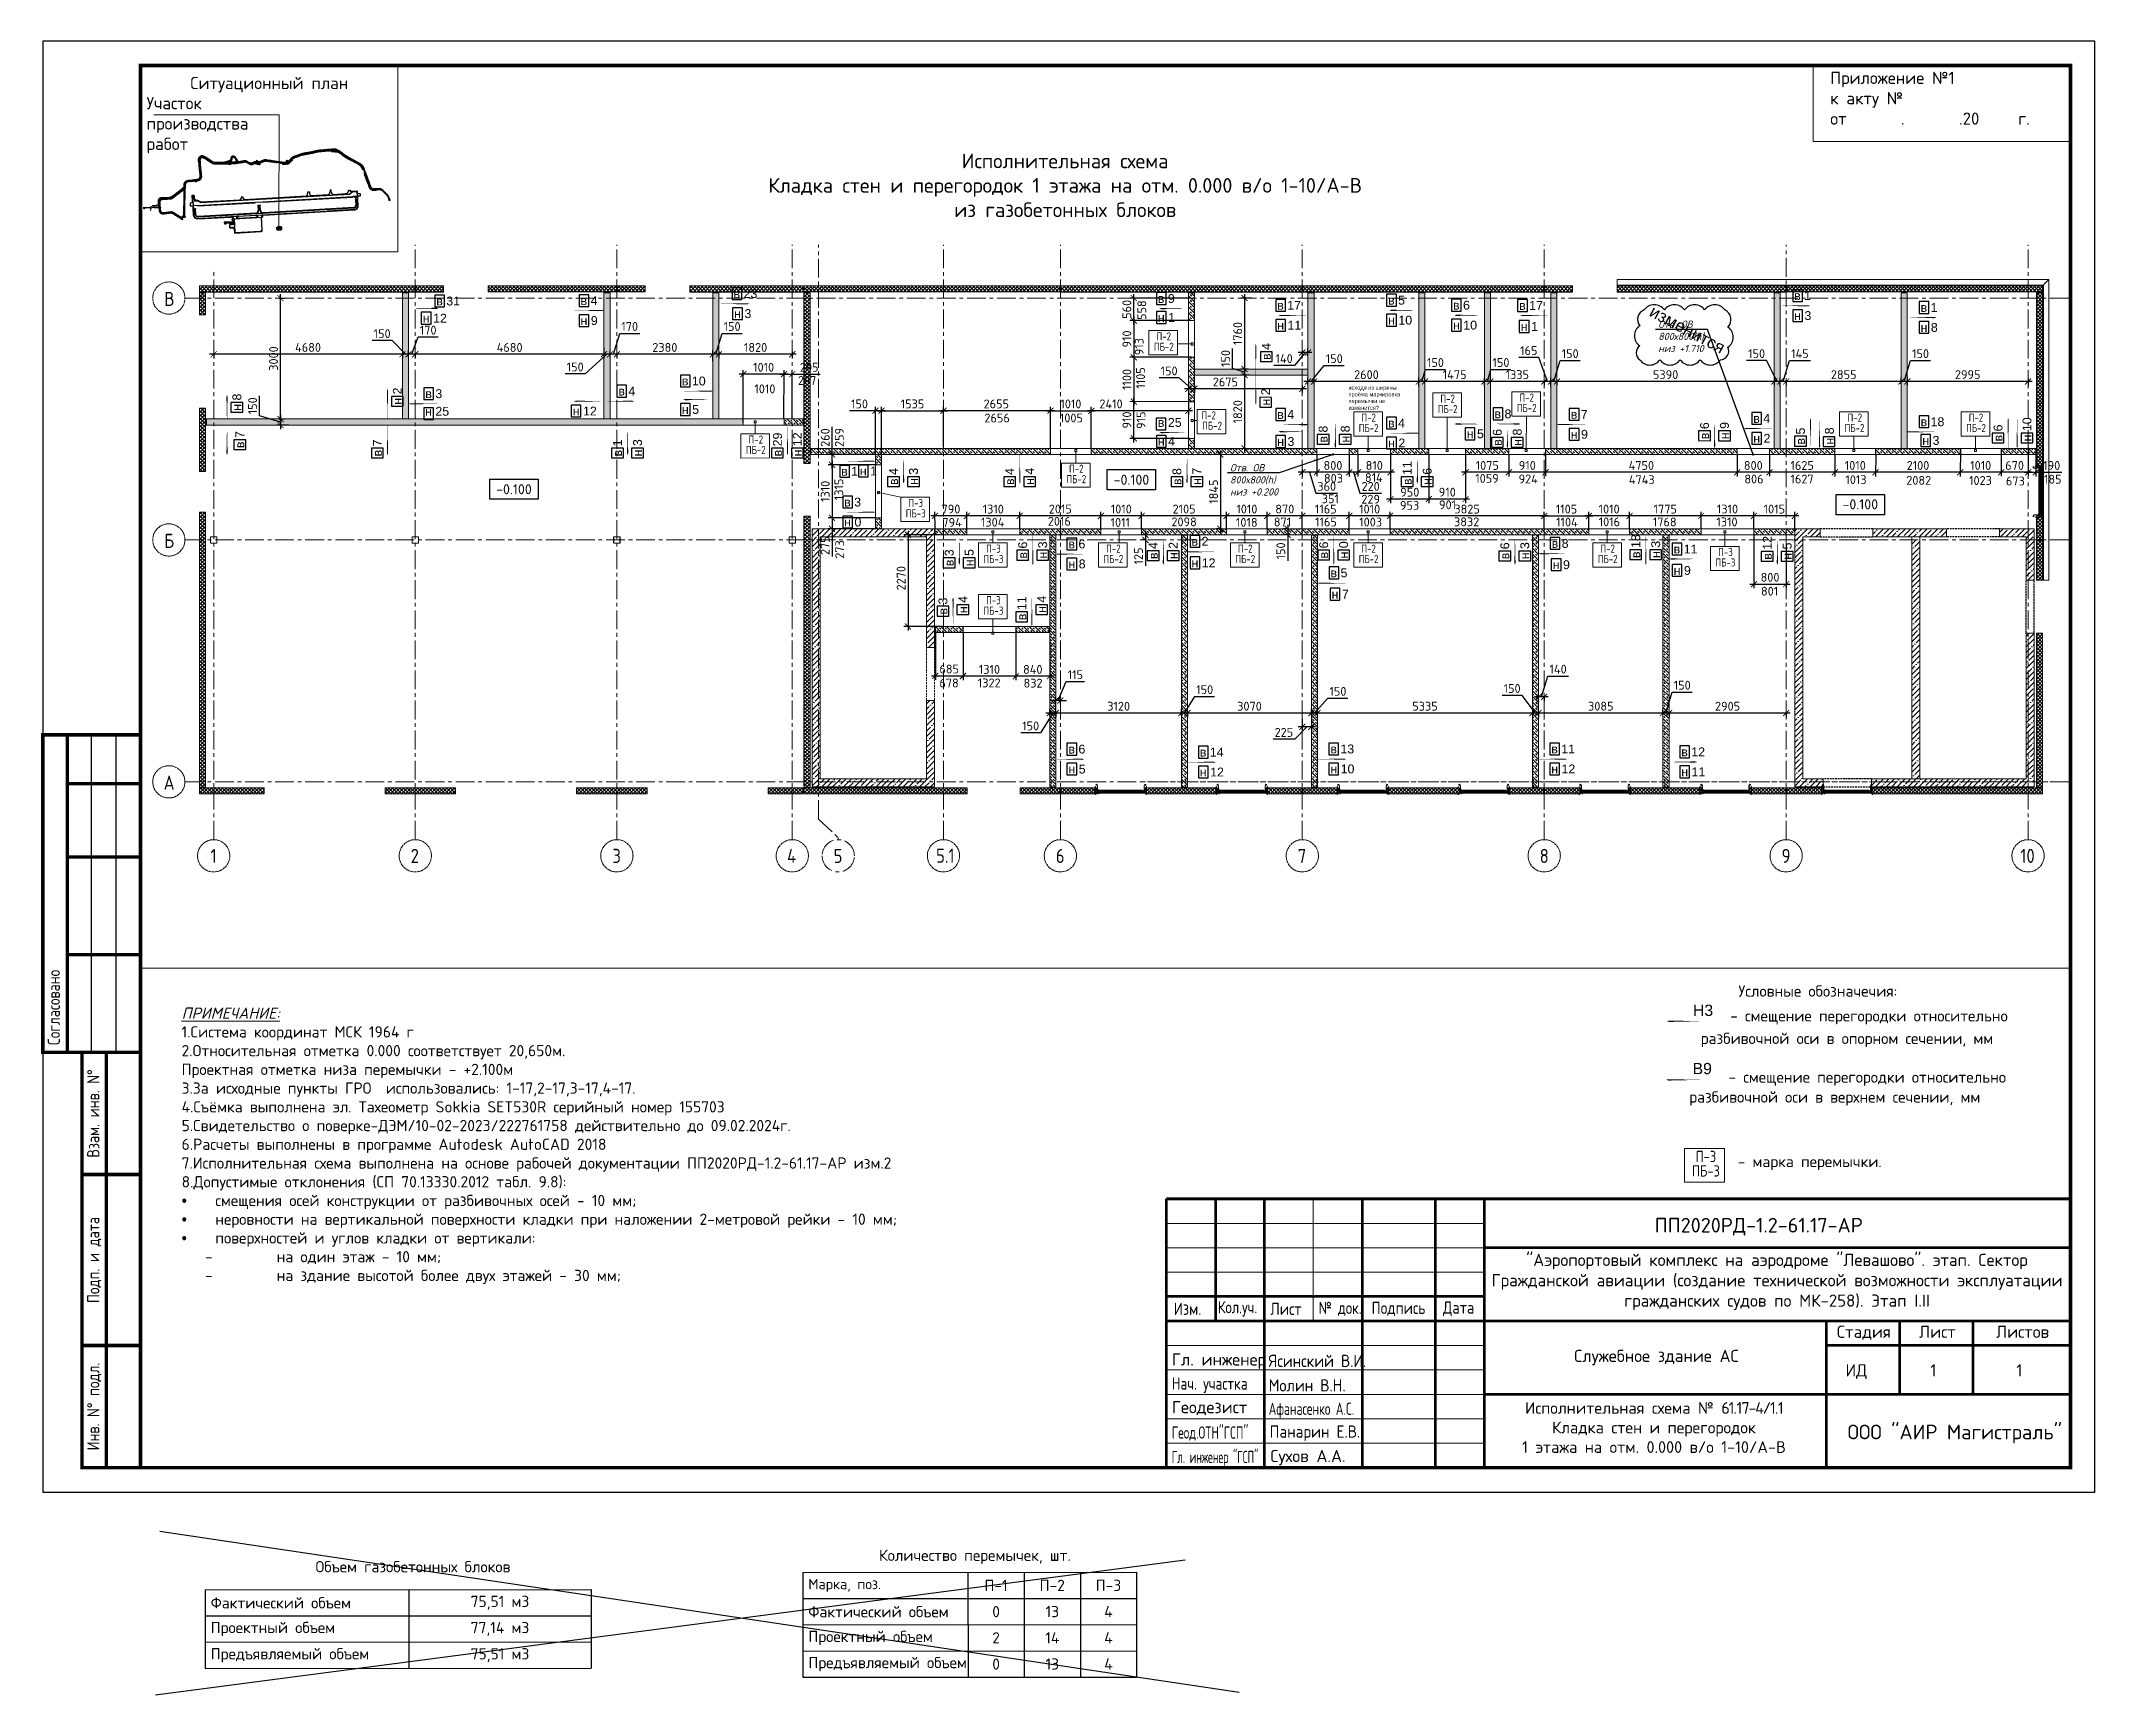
# Paper-space layout 'Лист1' of a CAD drawing. Header units: metres. Extents: x 332 to 753, y -55 to 284.
# The model-space entities are those that its viewports show. They can reach past a viewport. Long polylines and large blocks are cut down to what shows.
import ezdxf
from ezdxf import colors
from ezdxf.entities.mleader import LeaderData, LeaderLine
from ezdxf.enums import TextEntityAlignment as Align
from ezdxf.math import Vec2, Vec3

# ---------------------------------------------------------------- set-up
doc = ezdxf.new("R2010")
doc.units = ezdxf.units.M
doc.set_wipeout_variables(frame=1)
doc.header["$PDMODE"] = 35
doc.header["$PDSIZE"] = 0.01
doc.linetypes.add('_ШТР__3__1_5_', pattern=[4.5, 3, -1.5])
doc.linetypes.add('CENTER', pattern=[50.8, 31.75, -6.35, 6.35, -6.35])
for name, color, linetype in [('0 Оформление листа', 7, 'Continuous'), ('2023.09.18_В_ОТКЛОНЕНИЯ', 7, 'Continuous'), ('2023.11.08_В_ОТКЛОНЕНИЯ', 7, 'Continuous'), ('2023.11.08_Н_ОТКЛОНЕНИЯ', 7, 'Continuous'), ('2023.11.14_В_ОТКЛОНЕНИЯ', 7, 'Continuous'), ('2023.11.14_Н_ОТКЛОНЕНИЯ', 7, 'Continuous'), ('_4-3_ маркировка на кладочных планах АР', 7, 'Continuous'), ('A-WALL-PATT', 181, 'Continuous'), ('HAUPTPROFIL', 7, 'Continuous'), ('S-METL', 7, 'Continuous'), ('О_Формат', 7, 'Continuous'), ('Оформление на листе', 7, 'Continuous'), ('размеры', 7, 'Continuous'), ('рамка', 7, 'Continuous')]:
    doc.layers.add(name, color=color, linetype=linetype)
for name, color, linetype, lineweight in [('08 - Текст', 4, 'Continuous', 13), ('0_Выноски текст', 7, 'Continuous', 9), ('G-ANNO-TTLB', 7, 'Continuous', 9), ('S-WALL-PATT', 7, 'Continuous', 0), ('Выноски', 7, 'Continuous', 15), ('Высотные отметки', 7, 'Continuous', 9), ('К_Лист_основная', 7, 'Continuous', 13), ('К_Лист_тонкая', 7, 'Continuous', 13), ('Обобщенные модели', 7, 'Continuous', 18), ('Окна', 251, 'Continuous', 9), ('ОСИ', 251, 'CENTER', 18), ('Основной', 7, 'Continuous', 30), ('Стены', 7, 'Continuous', 18), ('Стены штриховка', 7, 'Continuous', 9), ('Цоколь', 252, 'Continuous', 18)]:
    doc.layers.add(name, color=color, linetype=linetype, lineweight=lineweight)
doc.layers.add('Лестницы', color=7, linetype='Continuous', lineweight=9, true_color=0x506c76)
doc.layers.add('НЕПЕЧАТНЫЙ', color=7, linetype='Continuous', plot=False)
doc.styles.add('159', font='arial.ttf')
doc.styles.add('AxeAndPointZ', font='arial.ttf')
doc.styles.add('GOST 2.304 type A', font='isocpeur.ttf')
doc.styles.add('GOST Common', font='GOST_Common.ttf', dxfattribs={"width": 0.9, "height": 350})
doc.styles.add('ISOCPEUR', font='isocpeur.ttf', dxfattribs={"height": 375})
doc.styles.add('ISOCPEUR_3', font='isocpeur.ttf', dxfattribs={"width": 0.85, "height": 2.5})
doc.styles.add('ISOCPEUR_5', font='isocpeur.ttf', dxfattribs={"width": 0.8, "height": 250})
doc.styles.add('ISOCPEUR_I_6', font='isocpeur.ttf', dxfattribs={"height": 2.5})
doc.styles.add('PDF ISOCPEUR', font='isocpeur.ttf')
doc.styles.add('PDF ISOCPEUR Italic', font='isocpeui.ttf')
doc.styles.add('SPDS', font='simplex.shx', dxfattribs={"width": 0.8})
doc.styles.get("Standard").update_dxf_attribs({"font": 'arial.ttf'})
doc.styles.add('СПДС', font='isocpeur.ttf')
doc.styles.add('стиль1', font='isocpeur.ttf')
doc.dimstyles.new('ISO-25', dxfattribs={"dimtxt": 0.22, "dimasz": 0.15, "dimexe": 0.1, "dimexo": 0, "dimgap": 0.06, "dimtad": 1, "dimdec": 0, "dimlfac": 1000, "dimtxsty": 'GOST 2.304 type A', "dimblk": 'ARCHTICK', "dimcen": 2.5, "dimdle": 0.1, "dimadec": 0, "dimazin": 0, "dimtfac": 1, "dimtdec": 0, "dimtmove": 0, "dimatfit": 3, "dimfxl": 1, "dimarcsym": 0})
doc.dimstyles.new('снизу', dxfattribs={"dimtxt": 0.22, "dimasz": 0.1, "dimexe": 0.1, "dimexo": 0, "dimgap": 0.06, "dimtad": 1, "dimdec": 0, "dimlfac": 1000, "dimtxsty": 'GOST 2.304 type A', "dimblk": 'OBLIQUE', "dimcen": 2.5, "dimdle": 0.1, "dimse1": 1, "dimse2": 1, "dimsd1": 1, "dimsd2": 1, "dimadec": 0, "dimazin": 0, "dimtfac": 1, "dimtdec": 0, "dimtofl": 0, "dimtmove": 2, "dimatfit": 3, "dimfxl": 1, "dimarcsym": 0})
pattern_1 = [(318.25305, (108242.52607, 113595.21335), (0.126842892, 0.142130682), []), (318.25305, (108242.53372, 113595.07886), (0.126842892, 0.142130682), [0.238125, -0.047625, 0, -0.047625])]
pattern_2 = [(228.2530497, (108242.52664, 113595.20337), (0.0746092818, -0.0665841954), []), (228.2530497, (108242.53065, 113595.13278), (0.0746092818, -0.0665841954), [0.05, -0.05])]
pattern_3 = [(228.2530497, (108242.52607, 113595.21335), (0.0746092818, -0.0665841954), []), (228.2530497, (108242.53009, 113595.14276), (0.0746092818, -0.0665841954), [0.05, -0.05])]
pattern_4 = [(45, (-17085, -9191.363), (-13.258252, 13.258252), []), (135, (-17085, -9191.363), (-13.258252, -13.258252), [])]

psp = doc.layouts.new('Лист1')

# ---------------------------------------------------------------- texts
at = {"color": 7, "lineweight": 15, "style": 'ISOCPEUR_I_6'}
for s, p in [('Условные обозначечия:', (679.86, 88.12)), ('- смещение перегородки относительно', (678.17, 83.04)), ('разбивочной оси в опорном сечении, мм', (672.14, 78.43)), ('- смещение перегородки относительно ', (677.81, 70.51)), ('разбивочной оси в верхнем сечении, мм', (669.79, 66.43)), ('- марка перемычки. ', (679.7, 53.22))]:
    psp.add_text(s, height=2.3, dxfattribs=at).set_placement(p)
at = {"lineweight": 9, "char_height": 2.5, "attachment_point": 1, "style": '159'}
for s, insert in [('{\\fISOCPEUR|b0|i0|c204|p34;\\C7;Приложение №1\\Pк акту №\\Pот \\L      \\l.\\L       \\l.20\\L     \\lг.  }', (698.65, 277.43)), ('{\\fISOCPEUR|b0|i0|c204|p34;\\C7;Ситуационный план}', (363.01, 276.38)), ('{\\fISOCPEUR|b0|i0|c204|p34;\\C7;Участок \\Pпроизводства \\Pработ}', (354.06, 272.26))]:
    psp.add_mtext_dynamic_manual_height_columns(s, width=77.454, gutter_width=0.25, heights=[0], dxfattribs=dict(at, insert=insert))
at = {"color": 7, "lineweight": 15, "attachment_point": 1, "style": 'ISOCPEUR_I_6'}
for s, insert, char_height, width in [('\\pxqc,t3;{\\C0;Исполнительная схема} \\P\\pt20;Кладка стен и перегородок 1 этажа на отм. 0.000 в/о 1-10/А-В ^Jиз газобетонных блоков', (466.34, 260.68), 3, 151.4199), ('\\pxql;{\\fISOCPEUR|b0|i1|c204|p34;\\L\\C256;ПРИМЕЧАНИЕ:\\fISOCPEUR|b0|i0|c204|p34;\\l\\P\\pq*;1.Система координат МСК 1964 г\\P\\pql,t32;2.Относительная отметка 0.000 соответствует 20,650м.\\PПроектная отметка низа перемычки - +2.100м\\P\\pq*,tz;3.За исходные пункты ГРО  использовались: 1-17,2-17,3-17,4-17.\\P\\pql,t32;4.Съёмка выполнена эл. Тахеометр Sokkia SET530R серийный номер 155703\\P5.Свидетельство о поверке-ДЭМ/10-02-2023/222761758 действительно до 09.02.2024г.\\P6.Расчеты выполнены в программе Autodesk AutoCAD 2018 \\P\\pq*,tz;7.Исполнительная схема выполнена на основе рабочей документации ПП2020РД-1.2-61.17-АР изм.2\\P8.Допустимые отклонения (СП 70.13330.2012 табл. 9.8):\\P\\pi-3,l3,t3;{\\fSymbol|b0|i0|c2|p18;·^I}смещения осей конструкции от разбивочных осей - \\C256;\\c0;10 мм\\C256;;\\P{\\fSymbol|b0|i0|c2|p18;·^I}неровности на вертикальной поверхности кладки при наложении 2-метровой рейки - \\C256;\\c0;10 мм\\C256;;\\P{\\fSymbol|b0|i0|c2|p18;·^I}поверхностей и углов кладки от вертикали:\\P\\pi2.0833,l0,qj,t1.1792;-^I\\~\\~\\~\\~\\~\\~ на один этаж - \\C256;\\c0;10 мм\\C256;;\\P-^I\\~\\~\\~\\~\\~\\~ на здание высотой более двух этажей -\\C256;\\c0; 30 мм\\C256;;}', (361.23, 85.89), 2.3, 156.6372), ('\\pxqc;{\\C256;"Аэропортовый комплекс на аэродроме "Левашово". этап. Сектор\\PГражданской авиации (создание технической возможности эксплуатации\\Pгражданских судов по МК-258). Этап I.II}', (628.44, 35.49), 2.5, 118.6229), ('\\pxqc;{\\C0;Исполнительная схема} № {\\T0.85;61.17-4/1.1  }  \\P\\pt20;Кладка стен и перегородок  ^J1 этажа на отм. 0.000 в/о 1-10/А-В', (628.01, 5.13), 2.4, 69.1121)]:
    psp.add_mtext(s, dxfattribs=dict(at, insert=insert, char_height=char_height, width=width))
at = {"char_height": 2.3, "attachment_point": 5}
for s, insert in [('Н3', (672.62, 85.31)), ('В9', (672.45, 73.39))]:
    psp.add_mtext(s, dxfattribs=dict(at, insert=insert))
at = {"color": 7, "linetype": 'Continuous', "lineweight": 15, "insert": (663.08, 14.25), "char_height": 2.5, "width": 65.0507, "attachment_point": 5, "style": 'ISOCPEUR_I_6'}
psp.add_mtext('{\\C256;Служебное здание АС}', dxfattribs=at)
at = {"layer": '0 Оформление листа', "lineweight": 0, "char_height": 2.3, "attachment_point": 1, "style": 'СПДС'}
for s, insert in [('Количество перемычек, шт.', (503.96, -25.08, 0.67)), ('Объем газобетонных блоков', (388.63, -27.41))]:
    psp.add_mtext(s, dxfattribs=dict(at, insert=insert))
at = {"layer": '08 - Текст', "color": 7, "char_height": 2.5, "attachment_point": 4, "style": 'ISOCPEUR_3'}
for s, insert in [('Изм.', (564.3, 24.22)), ('{\\W0.8;Кол.уч.}', (573.34, 24.22)), ('Лист', (584.05, 24.22)), ('{\\W0.8;№ док.}', (593.94, 24.22)), ('Подпись', (604.76, 24.22)), ('Дата', (619.39, 24.22))]:
    psp.add_mtext_dynamic_manual_height_columns(s, width=10, gutter_width=12.5, heights=[0], dxfattribs=dict(at, insert=insert))
at = {"layer": '_4-3_ маркировка на кладочных планах АР', "lineweight": 5, "char_height": 2.3, "attachment_point": 2, "style": 'стиль1'}
for s, insert in [('\\A1;\\pxqc,t0,20;{\\W0.8;П-3 \\H0.66x;\\S^  ;\\S^  ;}', (674.58, 56.57)), ('\\A1;\\pxqc,t0,20;{\\W0.8;ПБ-3 \\H0.66x;\\S^  ;\\S^  ;}', (674.58, 53.6))]:
    psp.add_mtext(s, dxfattribs=dict(at, insert=insert))
at = {"layer": 'G-ANNO-TTLB', "lineweight": 15, "style": 'ISOCPEUR_5'}
for s, p in [('Стадия', (700.01, 18.28)), ('Лист', (716.82, 18.28)), ('Листов', (732.57, 18.28)), ('ИД', (701.76, 10.38)), ('1', (719.13, 10.38)), ('1', (736.71, 10.38))]:
    psp.add_text(s, height=2.5, dxfattribs=at).set_placement(p)
at = {"layer": 'Оформление на листе', "lineweight": 9, "style": 'ISOCPEUR'}
for s, p in [('Гл. инженер', (563.89, 12.61)), ('Геодезист', (563.89, 2.85)), (' Сухов А.А.', (582.46, -7.15))]:
    psp.add_text(s, height=2.5, dxfattribs=at).set_placement(p)
for s, width, p in [('Ясинский В.И.', 0.9, (583.71, 12.31)), ('Нач. участка', 0.8, (563.89, 7.69)), ('Молин В.Н.', 0.9, (583.71, 7.31)), ('Афанасенко А.С.', 0.7, (583.71, 2.52)), ('Геод.ОТН"ГСП"', 0.7, (563.89, -2.35)), ('Панарин Е.В.', 0.9, (583.92, -2.15)), ('Гл. инженер "ГСП"', 0.6, (563.89, -7.35))]:
    psp.add_text(s, height=2.5, dxfattribs=dict(at, width=width)).set_placement(p)
at = {"layer": 'рамка', "lineweight": 15, "style": 'ISOCPEUR_I_6'}
psp.add_text('ПП2020РД-1.2-61.17-АР', height=3, dxfattribs=at).set_placement((684.02, 39.84), align=Align.CENTER)
at = {"layer": 'рамка', "color": 7, "lineweight": 15, "insert": (702.18, 0.51), "char_height": 2.9936, "width": 74.6261, "attachment_point": 1, "style": 'ISOCPEUR_I_6'}
psp.add_mtext('ООО "АИР Магистраль"', dxfattribs=at)

msp = doc.modelspace()

# ---------------------------------------------------------------- texts
at = {"layer": '2023.11.08_В_ОТКЛОНЕНИЯ', "style": 'AxeAndPointZ'}
for s, rotation, p in [('в 7', 3.25305, (107725.1277, 110843.2105)), ('в 7', 3.25305, (107725.1156, 110839.793)), ('в 1', 3.25305, (107725.4535, 110833.8468)), ('в 10', 273.25305, (107727.2951, 110832.4625)), ('в 23', 273.25305, (107729.5309, 110831.3062)), ('в 29', 3.25305, (107725.6786, 110829.8878)), ('в 3', 273.25305, (107724.5253, 110828.2736)), ('в 1', 273.25305, (107725.2842, 110828.3915)), ('в 4', 3.25305, (107725.1333, 110826.9725)), ('в 3', 3.25305, (107721.9949, 110825.566)), ('в 3', 3.25305, (107723.1997, 110825.4792)), ('в 4', 3.25305, (107725.2966, 110824.0961)), ('в 11', 3.25305, (107721.9662, 110823.6067)), ('в 6', 3.25305, (107723.4933, 110823.6696)), ('в 6', 273.25305, (107718.7234, 110822.3735)), ('в 6', 273.25305, (107723.8036, 110822.6622)), ('в 9', 273.25305, (107730.008, 110820.7927)), ('в 4', 3.25305, (107723.6638, 110820.4366)), ('в 25', 273.25305, (107726.9382, 110820.6182)), ('в 8', 3.25305, (107725.532, 110819.9546)), ('в 2', 273.25305, (107724.0437, 110819.6171)), ('в 14', 273.25305, (107718.8342, 110819.1145)), ('в 4', 3.25305, (107728.7539, 110817.9179)), ('в 17', 273.25305, (107730.0076, 110817.8279)), ('в 4', 273.25305, (107727.304, 110817.6742)), ('в 6', 3.25305, (107723.9194, 110816.2176)), ('в 13', 273.25305, (107719.0951, 110815.887)), ('в 5', 273.25305, (107723.4564, 110816.1317)), ('в 4', 273.25305, (107727.2474, 110814.9166)), ('в 5', 273.25305, (107730.2901, 110815.0895)), ('в 11', 3.25305, (107725.8561, 110814.2519)), ('в 6', 273.25305, (107730.2584, 110813.4751)), ('в 6', 3.25305, (107726.9533, 110812.0776)), ('в 8', 273.25305, (107727.6256, 110812.2947)), ('в 6', 3.25305, (107724.1528, 110811.7304)), ('в 17', 273.25305, (107730.345, 110811.8374)), ('в 8', 273.25305, (107724.4975, 110810.6971)), ('в 11', 273.25305, (107719.4059, 110810.4179)), ('в 7', 273.25305, (107727.7209, 110810.4048)), ('в 18', 3.25305, (107724.3696, 110808.4906)), ('в 11', 273.25305, (107724.5291, 110807.6683)), ('в 12', 273.25305, (107719.5172, 110807.1941)), ('в 6', 3.25305, (107727.4096, 110806.955)), ('в 12', 3.25305, (107724.5123, 110805.2319)), ('в 4', 273.25305, (107727.8768, 110805.8809)), ('в 1', 273.25305, (107730.9745, 110805.0408)), ('в 5', 3.25305, (107727.4111, 110804.5722)), ('в 18', 273.25305, (107728.0295, 110801.7333)), ('в 1', 273.25305, (107730.8598, 110801.8942)), ('в 6', 3.25305, (107727.7672, 110799.6839))]:
    msp.add_text(s, height=0.22, rotation=rotation, dxfattribs=at).set_placement(p)
at = {"layer": '2023.11.08_Н_ОТКЛОНЕНИЯ', "style": 'AxeAndPointZ'}
for s, rotation, p in [('н 8', 3.25305, (107726.0474, 110843.337)), ('н 2', 3.25305, (107726.423, 110839.3714)), ('н 3', 3.25305, (107725.4816, 110833.3526)), ('н 5', 273.25305, (107726.5905, 110832.4225)), ('н 3', 273.25305, (107729.0375, 110831.2634)), ('н 12', 3.25305, (107725.7066, 110829.3936)), ('н 0', 273.25305, (107724.0311, 110828.2455)), ('н 1', 273.25305, (107725.3159, 110827.9288)), ('н 3', 3.25305, (107725.1614, 110826.4783)), ('н 4', 3.25305, (107722.0581, 110825.0738)), ('н 5', 3.25305, (107723.2278, 110824.985)), ('н 4', 3.25305, (107725.3247, 110823.6019)), ('н 4', 3.25305, (107722.1732, 110823.1227)), ('н 3', 3.25305, (107723.5214, 110823.1754)), ('н 5', 273.25305, (107718.2292, 110822.3454)), ('н 8', 273.25305, (107723.3094, 110822.6341)), ('н 4', 273.25305, (107726.4722, 110820.5917)), ('н 1', 273.25305, (107729.5393, 110820.766)), ('н 2', 3.25305, (107723.6919, 110819.9424)), ('н 12', 273.25305, (107723.5089, 110819.5867)), ('н 7', 3.25305, (107725.5601, 110819.4604)), ('н 12', 273.25305, (107718.34, 110819.0864)), ('н 2', 3.25305, (107727.6235, 110817.8691)), ('н 11', 273.25305, (107729.5134, 110817.7998)), ('н 3', 273.25305, (107726.634, 110817.6361)), ('в 8', 3.25305, (107726.7879, 110816.3943)), ('н 10', 273.25305, (107718.6009, 110815.8589)), ('н 7', 273.25305, (107722.93, 110816.0745)), ('н 0', 3.25305, (107723.9475, 110815.7234)), ('н 8', 3.25305, (107726.819, 110815.8474)), ('н 2', 273.25305, (107726.7532, 110814.8885)), ('н 10', 273.25305, (107729.7959, 110815.0614)), ('н 6', 3.25305, (107725.8842, 110813.7577)), ('н 10', 273.25305, (107729.7642, 110813.447)), ('н 5', 273.25305, (107727.0914, 110812.9548)), ('н 8', 3.25305, (107726.9814, 110811.5834)), ('н 1', 273.25305, (107729.8264, 110811.7663)), ('н 3', 3.25305, (107724.1809, 110811.2362)), ('н 9', 273.25305, (107723.9712, 110810.6398)), ('н 12', 273.25305, (107718.9117, 110810.3899)), ('н 9', 273.25305, (107727.2267, 110810.3767)), ('н 3', 3.25305, (107724.3977, 110807.9964)), ('н 9', 273.25305, (107724.0006, 110807.6383)), ('н 11', 273.25305, (107719.023, 110807.166)), ('н 9', 3.25305, (107727.4376, 110806.4608)), ('н 2', 273.25305, (107727.3826, 110805.8528)), ('н 5', 3.25305, (107724.5404, 110804.7377)), ('н 3', 273.25305, (107730.4803, 110805.0127)), ('н 8', 3.25305, (107727.4518, 110803.855)), ('н 3', 273.25305, (107727.5695, 110801.6641)), ('н 8', 273.25305, (107730.3656, 110801.8661)), ('н 10', 3.25305, (107727.8079, 110798.9672))]:
    msp.add_text(s, height=0.22, rotation=rotation, dxfattribs=at).set_placement(p)
at = {"layer": '2023.11.14_В_ОТКЛОНЕНИЯ', "style": 'AxeAndPointZ'}
for s, p in [('в 3', (107726.6202, 110838.7982)), ('в 31', (107728.9304, 110838.6575)), ('в 4', (107729.1431, 110835.0852)), ('в 4', (107726.9555, 110834.0219))]:
    msp.add_text(s, height=0.22, rotation=273.25305, dxfattribs=at).set_placement(p)
at = {"layer": '2023.11.14_Н_ОТКЛОНЕНИЯ', "style": 'AxeAndPointZ'}
for s, p in [('н 25', (107726.1835, 110838.7787)), ('н 12', (107728.487, 110838.9668)), ('н 12', (107726.3971, 110835.1234)), ('н 9', (107728.6489, 110835.0572))]:
    msp.add_text(s, height=0.22, rotation=273.25305, dxfattribs=at).set_placement(p)
at = {"layer": '_4-3_ маркировка на кладочных планах АР', "lineweight": 5, "char_height": 0.2, "attachment_point": 2, "rotation": 273.25305, "style": 'стиль1'}
for s, insert in [('\\A1;\\pxqc,t0,20;{\\W0.8;ПБ-2 \\H0.66x;\\S^  ;\\S^  ;}', (107725.9092, 110830.4158)), ('\\A1;\\pxqc,t0,20;{\\W0.8;П-2 \\H0.66x;\\S^  ;\\S^  ;}', (107726.1669, 110830.4304)), ('\\A1;\\pxqc,t0,20;{\\W0.8;ПБ-3 \\H0.66x;\\S^  ;\\S^  ;}', (107724.5637, 110826.3668)), ('\\A1;\\pxqc,t0,20;{\\W0.8;П-3 \\H0.66x;\\S^  ;\\S^  ;}', (107724.8214, 110826.3814)), ('\\A1;\\pxqc,t0,20;{\\W0.8;ПБ-3 \\H0.66x;\\S^  ;\\S^  ;}', (107722.2645, 110824.3044)), ('\\A1;\\pxqc,t0,20;{\\W0.8;П-3 \\H0.66x;\\S^  ;\\S^  ;}', (107722.5221, 110824.319)), ('\\A1;\\pxqc,t0,20;{\\W0.8;ПБ-3 \\H0.66x;\\S^  ;\\S^  ;}', (107723.5429, 110824.377)), ('\\A1;\\pxqc,t0,20;{\\W0.8;П-3 \\H0.66x;\\S^  ;\\S^  ;}', (107723.8006, 110824.3917)), ('\\A1;\\pxqc,t0,20;{\\W0.8;ПБ-2 \\H0.66x;\\S^  ;\\S^  ;}', (107725.637, 110822.4377)), ('\\A1;\\pxqc,t0,20;{\\W0.8;П-2 \\H0.66x;\\S^  ;\\S^  ;}', (107725.8946, 110822.4524)), ('\\A1;\\pxqc,t0,20;{\\W0.8;ПБ-2 \\H0.66x;\\S^  ;\\S^  ;}', (107723.7117, 110821.4075)), ('\\A1;\\pxqc,t0,20;{\\W0.8;П-2 \\H0.66x;\\S^  ;\\S^  ;}', (107723.9693, 110821.4221)), ('\\A1;\\pxqc,t0,20;{\\W0.8;ПБ-2 \\H0.66x;\\S^  ;\\S^  ;}', (107729.0389, 110820.4575)), ('\\A1;\\pxqc,t0,20;{\\W0.8;П-2 \\H0.66x;\\S^  ;\\S^  ;}', (107729.2966, 110820.4722)), ('\\A1;\\pxqc,t0,20;{\\W0.8;ПБ-2 \\H0.66x;\\S^  ;\\S^  ;}', (107727.1514, 110819.1506)), ('\\A1;\\pxqc,t0,20;{\\W0.8;П-2 \\H0.66x;\\S^  ;\\S^  ;}', (107727.4041, 110819.2513)), ('\\A1;\\pxqc,t0,20;{\\W0.8;ПБ-2 \\H0.66x;\\S^  ;\\S^  ;}', (107723.8973, 110818.1421)), ('\\A1;\\pxqc,t0,20;{\\W0.8;П-2 \\H0.66x;\\S^  ;\\S^  ;}', (107724.1549, 110818.1567)), ('\\A1;\\pxqc,t0,20;{\\W0.8;ПБ-2 \\H0.66x;\\S^  ;\\S^  ;}', (107724.0709, 110815.087)), ('\\A1;\\pxqc,t0,20;{\\W0.8;П-2 \\H0.66x;\\S^  ;\\S^  ;}', (107724.3286, 110815.1017)), ('\\A1;\\pxqc,t0,20;{\\W0.8;ПБ-2 \\H0.66x;\\S^  ;\\S^  ;}', (107727.8949, 110813.3412)), ('\\A1;\\pxqc,t0,20;{\\W0.8;П-2 \\H0.66x;\\S^  ;\\S^  ;}', (107728.1526, 110813.3559)), ('\\A1;\\pxqc,t0,20;{\\W0.8;ПБ-2 \\H0.66x;\\S^  ;\\S^  ;}', (107728.0331, 110811.3859)), ('\\A1;\\pxqc,t0,20;{\\W0.8;П-2 \\H0.66x;\\S^  ;\\S^  ;}', (107728.2907, 110811.4005)), ('\\A1;\\pxqc,t0,20;{\\W0.8;ПБ-2 \\H0.66x;\\S^  ;\\S^  ;}', (107724.4074, 110809.1666)), ('\\A1;\\pxqc,t0,20;{\\W0.8;П-2 \\H0.66x;\\S^  ;\\S^  ;}', (107724.6651, 110809.1812)), ('\\A1;\\pxqc,t0,20;{\\W0.8;ПБ-3 \\H0.66x;\\S^  ;\\S^  ;}', (107724.4871, 110806.2464)), ('\\A1;\\pxqc,t0,20;{\\W0.8;П-3 \\H0.66x;\\S^  ;\\S^  ;}', (107724.7448, 110806.261)), ('\\A1;\\pxqc,t0,20;{\\W0.8;ПБ-2 \\H0.66x;\\S^  ;\\S^  ;}', (107727.999, 110803.2408)), ('\\A1;\\pxqc,t0,20;{\\W0.8;ПБ-2 \\H0.66x;\\S^  ;\\S^  ;}', (107728.17, 110800.2323)), ('\\A1;\\pxqc,t0,20;{\\W0.8;П-2 \\H0.66x;\\S^  ;\\S^  ;}', (107728.4276, 110800.247))]:
    msp.add_mtext(s, dxfattribs=dict(at, insert=insert))
at = {"layer": '_4-3_ маркировка на кладочных планах АР', "color": 1, "lineweight": 5, "char_height": 0.2, "attachment_point": 2, "rotation": 273.25305, "style": 'стиль1'}
for s, insert in [('\\A1;\\pxqc,t0,20;{\\W0.8;ПБ-2 \\H0.66x;\\S^  ;\\S^  ;}', (107727.3152, 110815.2714)), ('\\A1;\\pxqc,t0,20;{\\W0.8;П-2 \\H0.66x;\\S^  ;\\S^  ;}', (107727.5729, 110815.2861))]:
    msp.add_mtext(s, dxfattribs=dict(at, insert=insert))
at = {"layer": '_4-3_ маркировка на кладочных планах АР', "lineweight": 5, "insert": (107728.2567, 110803.2554), "char_height": 0.2, "width": 0.608, "attachment_point": 2, "rotation": 273.25305, "style": 'стиль1'}
msp.add_mtext('\\A1;\\pxql,t0,20;{\\W0.8;П-2 \\H0.66x;\\S^  ;\\S^  ;}', dxfattribs=at)
at = {"layer": 'ОСИ', "char_height": 0.35, "attachment_point": 1, "rotation": 273.25305, "style": 'GOST Common'}
for s, insert, width in [('\\fGOST Common|b0|i0|c204|p34|;\\W.9;В', (107728.8832, 110845.4115), 0.310253), ('\\fGOST Common|b0|i0|c204|p34|;\\W.9;Б', (107722.8929, 110845.071), 0.310253), ('\\fGOST Common|b0|i0|c204|p34|;\\W.9;А', (107716.9017, 110844.7453), 0.346329), ('\\fGOST Common|b0|i0|c204|p34|;\\W.9;1', (107715.1553, 110843.4818), 0.187595), ('\\fGOST Common|b0|i0|c204|p34|;\\W.9;2', (107715.437, 110838.5254), 0.274177), ('\\fGOST Common|b0|i0|c204|p34|;\\W.9;3', (107715.7209, 110833.5308), 0.266962), ('\\fGOST Common|b0|i0|c204|p34|;\\W.9;4', (107715.9667, 110829.2053), 0.310253), ('\\fGOST Common|b0|i0|c204|p34|;\\W.9;5', (107716.0323, 110828.0519), 0.274177), ('5.1', (107716.1815, 110825.5157), 0.274177), ('\\fGOST Common|b0|i0|c204|p34|;\\W.9;6', (107716.3449, 110822.5512), 0.274177), ('\\fGOST Common|b0|i0|c204|p34|;\\W.9;7', (107716.6854, 110816.5608), 0.274177), ('\\fGOST Common|b0|i0|c204|p34|;\\W.9;8', (107717.0259, 110810.5705), 0.274177), ('\\fGOST Common|b0|i0|c204|p34|;\\W.9;9', (107717.3664, 110804.5802), 0.274177), ('10', (107717.7024, 110798.6671), 0.461772)]:
    msp.add_mtext(s, dxfattribs=dict(at, insert=insert, width=width))
at = {"layer": 'размеры', "color": 1, "style": 'AxeAndPointZ'}
msp.add_text('изменится', height=0.3, rotation=245.19918, dxfattribs=at).set_placement((107730.391, 110808.6312))
at = {"layer": 'размеры', "color": 1, "insert": (107728.2282, 110815.9569), "char_height": 0.1, "attachment_point": 1, "rotation": 273.25305, "style": 'AxeAndPointZ'}
msp.add_mtext_dynamic_manual_height_columns('исходя из ширины проёма маркировка перемычки не изменится?', width=1.492025, gutter_width=1.5, heights=[0], dxfattribs=at)
at = {"layer": 'размеры', "insert": (107726.9022, 110798.3852), "char_height": 0.22, "attachment_point": 5, "rotation": 273.25305, "style": 'GOST 2.304 type A'}
msp.add_mtext('185', dxfattribs=at)

# ---------------------------------------------------------------- blocks, each defined once
blk = doc.blocks.new('*U32')
at = {"layer": 'О_Формат'}
blk.add_lwpolyline([(0, 0), (420, 0), (420, 297), (0, 297)], close=True, dxfattribs=at)
at = {"layer": 'О_Формат', "const_width": 0.7}
for points in [[(20, 5), (415, 5), (415, 292), (20, 292)], [(20, 90), (20, 155), (0, 155), (0, 90)], [(8, 5), (20, 5), (20, 90), (8, 90)]]:
    blk.add_lwpolyline(points, close=True, dxfattribs=at)
for points in [[(5, 90), (5, 155)], [(5, 145), (20, 145)], [(5, 130), (20, 130)], [(5, 110), (20, 110)], [(13, 5), (13, 90)], [(20, 65), (8, 65)], [(20, 30), (8, 30)]]:
    blk.add_lwpolyline(points, dxfattribs=at)
at = {"layer": 'О_Формат'}
for points in [[(10, 90), (10, 155)], [(15, 90), (15, 155)]]:
    blk.add_lwpolyline(points, dxfattribs=at)
at = {"layer": 'О_Формат', "style": 'SPDS', "width": 0.8}
blk.add_text('Согласовано', height=2.5, rotation=90, dxfattribs=at).set_placement((3.5, 91.5))
for s, p in [('Взам. инв. N%%D', (12.33, 77.5)), ('Подп. и дата', (12.33, 47.5)), ('Инв. N%%D подл.', (12.33, 17.5))]:
    blk.add_text(s, height=2.5, rotation=90, dxfattribs=at).set_placement(p, align=Align.BOTTOM_CENTER)
blk = doc.blocks.new('*E31')
at = {"layer": 'Оформление на листе', "color": 252, "flags": 128}
for points in [[(-216, 630), (-217, 625), (-217, 623), (-218, 617, -0.347557), (-235, 600), (-235, 600, 0.061273), (-257, 595, 0.061263), (-277, 584), (-277, 584, -0.179889), (-305, 575, -0.025943), (-309, 575, -0.023004), (-314, 576, -0.020073), (-318, 577, -0.017149), (-323, 578, -0.01423), (-328, 580, -0.011316), (-333, 581, -0.008406), (-337, 584, -0.0055), (-342, 586, -0.002053), (-345, 587, -0.000763), (-349, 589), (-367, 600, 0.000977), (-369, 602, 0.00293), (-372, 603, 0.004883), (-375, 605, 0.006836), (-378, 606, 0.00879), (-381, 608, 0.010743), (-384, 609, 0.012696), (-387, 610, 0.01465), (-390, 611, 0.051126), (-401, 613, 0.01465), (-405, 614, 0.012696), (-408, 614, 0.010743), (-411, 613, 0.00879), (-415, 613, 0.006836), (-418, 613, 0.004883), (-421, 612, 0.00293), (-424, 612, 0.000977), (-427, 611), (-465, 605, -0.009178), (-501, 600, -0.289382), (-530, 613), (-530, 613), (-539, 627), (-550, 644), (-552, 647), (-557, 655), (-561, 661), (-567, 670), (-568, 672), (-569, 673), (-570, 675), (-571, 676), (-572, 677), (-573, 679), (-574, 680), (-575, 681), (-576, 682), (-578, 684), (-579, 685), (-581, 686), (-582, 687), (-584, 687), (-585, 688), (-587, 689), (-588, 689), (-590, 690), (-592, 690), (-593, 691), (-595, 691), (-597, 691), (-598, 691), (-600, 691), (-602, 691), (-604, 691), (-605, 690), (-607, 690), (-609, 689), (-610, 689), (-612, 688), (-614, 687), (-615, 686), (-617, 685), (-618, 684), (-619, 683), (-621, 682), (-622, 681), (-623, 679), (-624, 678), (-625, 676), (-626, 675), (-627, 674), (-628, 672), (-629, 670), (-629, 669), (-630, 667), (-630, 665), (-631, 664), (-631, 662), (-631, 660), (-631, 659), (-631, 657), (-631, 655), (-631, 653), (-631, 652), (-631, 650), (-631, 648), (-631, 647), (-631, 645), (-631, 644), (-632, 642), (-632, 641), (-633, 639), (-633, 638), (-634, 637), (-635, 635), (-635, 634), (-636, 633), (-637, 632), (-638, 631), (-639, 630), (-640, 629), (-641, 628), (-642, 627), (-643, 626), (-645, 625), (-646, 624), (-648, 624), (-649, 623), (-651, 622), (-653, 621), (-654, 621), (-656, 620), (-665, 617), (-665, 617), (-684, 611), (-693, 607), (-703, 604), (-710, 602), (-722, 598), (-731, 595), (-741, 592), (-744, 591, -0.074463), (-759, 588), (-879, 585), (-879, 585, -0.001891), (-884, 585, -0.003518), (-888, 586, -0.005319), (-892, 586, -0.007124), (-895, 587, -0.008934), (-899, 587), (-899, 587, -0.102903), (-935, 598, -0.000008), (-935, 598, -0.008933), (-938, 599, -0.007123), (-942, 601, -0.005318), (-945, 602, -0.003516), (-948, 604, -0.001888), (-953, 606), (-953, 606), (-1055, 674, 0.001954), (-1060, 678, 0.00586), (-1066, 681, 0.009767), (-1071, 684, 0.013674), (-1077, 687, 0.017581), (-1083, 690, 0.021489), (-1089, 692, 0.025397), (-1096, 694, 0.029306), (-1102, 695, 0.326592), (-1158, 661, 0.029306), (-1160, 655, 0.025397), (-1161, 649, 0.021489), (-1162, 642, 0.017581), (-1163, 635, 0.013674), (-1163, 629, 0.009767), (-1162, 622, 0.00586), (-1162, 616, 0.001954), (-1161, 610), (-1137, 385), (-1137, 385, -0.000764), (-1137, 381, -0.002054), (-1137, 378, -0.0055), (-1137, 373, -0.008407), (-1137, 367, -0.011316), (-1137, 362, -0.01423), (-1138, 357, -0.017148), (-1138, 352, -0.020072), (-1140, 348, -0.023003), (-1141, 343, -0.025942), (-1143, 339), (-1143, 339, -0.142197), (-1158, 321), (-1158, 321, -0.025941), (-1161, 318, -0.023002), (-1165, 316, -0.020072), (-1169, 314, -0.017148), (-1174, 312, -0.01423), (-1179, 310, -0.011316), (-1184, 309, -0.008407), (-1189, 308, -0.005501), (-1194, 307, -0.002054), (-1197, 306, -0.000764), (-1201, 305), (-1201, 305), (-1324, 292, 0.001954), (-1330, 291, 0.00586), (-1337, 290, 0.009767), (-1343, 289, 0.013674), (-1349, 288, 0.017581), (-1356, 286, 0.021489), (-1362, 284, 0.025397), (-1368, 281, 0.029306), (-1374, 277, 0.107223), (-1390, 260, 0.029306), (-1393, 254, 0.025397), (-1395, 248, 0.021489), (-1397, 241, 0.017581), (-1398, 235, 0.013674), (-1399, 228, 0.009767), (-1399, 222, 0.00586), (-1400, 216, 0.001954), (-1400, 209), (-1400, 209), (-1400, 176, 0.002188), (-1399, 149, 0.001938), (-1400, 126), (-1406, -297), (-1391, -297), (-1391, -297, -0.393245), (-1385, -303)], [(844, 781), (852, 782), (1010, 795), (1015, 791), (1028, 792), (1028, 792, -0.000923), (1033, 792, -0.002496), (1038, 792, -0.004071), (1042, 792, -0.005646), (1047, 792, -0.007222), (1052, 792, -0.0088), (1057, 792, -0.010378), (1061, 791, -0.011958), (1066, 790, -0.000004), (1066, 790, -0.016897), (1072, 790), (1076, 793), (1081, 792), (1084, 791), (1087, 790), (1090, 789), (1094, 787), (1096, 786), (1099, 785), (1102, 784), (1104, 782), (1107, 781), (1110, 779), (1112, 778), (1115, 776), (1118, 774), (1120, 773), (1122, 771), (1125, 770), (1127, 768), (1127, 768), (1196, 719, 0.030064), (1298, 654), (1450, 570), (1450, 570, -0.001224), (1457, 566, -0.003574), (1463, 563, -0.004223), (1468, 560, -0.005545), (1472, 557, -0.006867), (1477, 553, -0.008189), (1481, 550, -0.009511), (1486, 547, -0.010834), (1490, 543, -0.012157), (1493, 540, -0.01348), (1497, 536), (1497, 536, -0.02528), (1503, 529), (1503, 529, -0.013481), (1507, 525, -0.012157), (1510, 520, -0.010834), (1513, 516, -0.009512), (1515, 511, -0.008189), (1518, 506, -0.006867), (1520, 502, -0.005544), (1523, 497, -0.004222), (1525, 492, -0.003572), (1528, 485, -0.001223), (1531, 478), (1531, 478), (1588, 330), (1612, 275), (1617, 260, -0.005824), (1634, 216), (1640, 198, 0.000977), (1641, 195, 0.00293), (1642, 192, 0.004883), (1643, 189, 0.006836), (1644, 186, 0.00879), (1646, 183, 0.010743), (1647, 180, 0.012696), (1649, 178, 0.01465), (1651, 175, 0.18923), (1682, 153, 0.01465), (1685, 153, 0.012696), (1688, 152, 0.010743), (1692, 152, 0.00879), (1695, 152, 0.006836), (1698, 152, 0.004883), (1701, 152, 0.00293), (1704, 152, 0.000977), (1707, 152), (1786, 153), (1786, 153, -0.001007), (1790, 153, -0.002962), (1793, 153, -0.004917), (1797, 153, -0.006872), (1801, 153, -0.008827), (1804, 153, -0.010783), (1808, 152, -0.012739), (1812, 151, -0.014694), (1815, 151), (1815, 151, -0.078895), (1832, 144, -0.000018), (1832, 144, -0.014692), (1835, 142, -0.012736), (1838, 140, -0.010781), (1841, 138, -0.008825), (1843, 135, -0.00687), (1846, 133, -0.004915), (1849, 131, -0.00296), (1852, 128, -0.001005), (1854, 125), (1854, 125), (1911, 68), (1911, 68, -0.000599), (1914, 65, -0.001772), (1916, 62, -0.002944), (1919, 59, -0.004117), (1921, 57, -0.00529), (1923, 54, -0.006462), (1926, 51, -0.007635), (1928, 48, -0.008808), (1930, 45, -0.000005), (1930, 45, -0.025793), (1936, 37, -0.000008), (1936, 37, -0.008807), (1937, 33, -0.007634), (1939, 30, -0.006462), (1941, 27, -0.005289), (1942, 24, -0.004117), (1944, 20, -0.002944), (1945, 17, -0.001772), (1947, 13, -0.000599), (1948, 10), (1948, 10), (1953, -3, -0.414214), (1948, -16), (1947, -17), (1953, -31), (1967, -25), (1961, -11), (1952, 12, 0.000586), (1951, 15, 0.001758), (1950, 19, 0.00293), (1948, 22, 0.004102), (1947, 26, 0.005274), (1945, 29, 0.006445), (1944, 32, 0.007617), (1942, 36, 0.008789), (1940, 39, 0.025793), (1934, 48, 0.008789), (1932, 51, 0.007617), (1930, 54, 0.006445), (1927, 57, 0.005274), (1925, 60, 0.004102), (1922, 63, 0.00293), (1919, 65, 0.001758), (1917, 68, 0.000586), (1914, 71), (1857, 129, 0.000977), (1855, 131, 0.00293), (1852, 134, 0.004883), (1849, 136, 0.006836), (1847, 139, 0.008789), (1844, 142, 0.010743), (1841, 144, 0.012696), (1838, 146, 0.01465), (1834, 148, 0.078913), (1816, 156, 0.01465), (1812, 157, 0.012696), (1809, 157, 0.010743), (1805, 157, 0.008789), (1801, 158, 0.006836), (1797, 158, 0.004883), (1793, 158, 0.00293), (1790, 158, 0.000977), (1786, 158), (1707, 156), (1707, 156, -0.00102), (1704, 156, -0.002977), (1701, 156, -0.004934), (1698, 156, -0.006892), (1695, 156, -0.008849), (1692, 157, -0.010807), (1689, 157, -0.012765), (1686, 158, -0.014724), (1683, 158, -0.000009), (1683, 158, -0.18923), (1655, 178, -0.000023), (1655, 178, -0.01472), (1653, 180, -0.012762), (1652, 183, -0.010805), (1650, 185, -0.008847), (1649, 188, -0.00689), (1648, 191, -0.004933), (1647, 194, -0.002977), (1645, 197, -0.00102), (1644, 200), (1644, 200), (1638, 218, 0.005824), (1622, 261), (1616, 276), (1597, 333), (1540, 481, 0.001172), (1537, 488, 0.003516), (1534, 495, 0.00586), (1531, 502, 0.008204), (1528, 509, 0.010548), (1525, 516, 0.012892), (1521, 523, 0.015236), (1517, 530, 0.01758), (1512, 536, 0.025296), (1505, 544, 0.01758), (1500, 549, 0.015236), (1494, 554, 0.012892), (1488, 559, 0.010548), (1481, 563, 0.008204), (1475, 567, 0.00586), (1468, 571, 0.003516), (1462, 575, 0.001172), (1455, 579), (1303, 662, -0.030064), (1202, 726), (1133, 776, 0.000781), (1129, 779, 0.002344), (1125, 782, 0.003906), (1120, 785, 0.005469), (1116, 787, 0.007032), (1112, 790, 0.008594), (1107, 793, 0.010157), (1103, 795, 0.011719), (1098, 797, 0.076064), (1068, 806, 0.011719), (1062, 806, 0.010157), (1057, 807, 0.008594), (1052, 807, 0.007032), (1047, 807, 0.005469), (1042, 806, 0.003906), (1037, 806, 0.002344), (1032, 806, 0.000781), (1027, 805), (843, 791)], [(-629, 582), (-605, 582, 0.03533), (-464, 596), (-426, 602), (-426, 602, -0.001793), (-422, 602, -0.003098), (-419, 602, -0.004606), (-417, 602, -0.006119), (-414, 602, -0.00764), (-412, 602, -0.009169), (-409, 602, -0.010709), (-407, 601, -0.012262), (-405, 601, -0.013829), (-402, 601, -0.000021), (-402, 601, -0.051124), (-394, 599, -0.013831), (-392, 599, -0.012264), (-389, 598, -0.010711), (-387, 598, -0.009172), (-385, 597, -0.007642), (-382, 596, -0.006121), (-380, 595, -0.004608), (-377, 594, -0.003101), (-375, 593, -0.001797), (-372, 592), (-353, 581, 0.001954), (-348, 578, 0.00586), (-342, 575, 0.009767), (-337, 571, 0.013674), (-331, 569, 0.017581), (-325, 566, 0.021489), (-318, 564, 0.025397), (-312, 563, 0.029306), (-305, 562, 0.179893), (-269, 574), (-269, 574, -0.062665), (-251, 584, -0.000002), (-251, 584, -0.565738), (-224, 563), (-224, 562)], [(262, 591, -0.085325), (220, 590), (220, 590), (200, 592), (180, 594), (-44, 627, 0.001116), (-49, 628, 0.003349), (-54, 629, 0.005581), (-59, 629, 0.007813), (-64, 630, 0.010045), (-69, 630, 0.012278), (-74, 630, 0.01451), (-80, 630, 0.016743), (-85, 629, 0.008293), (-87, 629, 0.018041), (-93, 628, 0.015635), (-98, 626, 0.013229), (-104, 624, 0.010824), (-109, 622, 0.008419), (-114, 620, 0.006013), (-119, 618, 0.003608), (-124, 615, 0.001203), (-129, 613), (-129, 613), (-129, 613, -0.002459), (-134, 610, -0.006815), (-140, 608, -0.01118), (-145, 606, -0.015554), (-150, 605, -0.019941), (-156, 604), (-156, 604, -0.033826), (-164, 602, -0.000008), (-164, 602, -0.019942), (-170, 601, -0.015554), (-175, 600, -0.011178), (-181, 600, -0.006812), (-187, 600, -0.002454), (-193, 600), (-193, 600), (-193, 600, -0.424077), (-211, 622), (-211, 624), (-210, 629)], [(1950, -5, 0.000018), (1950, -5), (1945, 9), (1945, 9), (1944, 11), (1943, 14), (1942, 16), (1941, 19), (1939, 22), (1938, 24), (1937, 27), (1936, 29), (1934, 32), (1933, 34), (1933, 35), (1931, 37), (1929, 40), (1928, 43), (1927, 43), (1927, 43), (1926, 45), (1924, 48), (1922, 50), (1920, 53), (1918, 55), (1915, 58), (1913, 60), (1911, 62), (1909, 65), (1908, 65), (1902, 72), (1888, 86), (1888, 86), (1884, 90), (1879, 95), (1874, 100), (1872, 102), (1864, 110), (1860, 115), (1852, 122), (1852, 123), (1850, 125), (1848, 126), (1846, 128), (1845, 129), (1844, 130), (1842, 132), (1840, 133), (1838, 135), (1836, 136), (1835, 138), (1833, 139), (1831, 140), (1830, 140), (1830, 141), (1828, 142), (1826, 143), (1824, 143), (1822, 144), (1820, 145), (1819, 146), (1817, 146), (1815, 147), (1814, 147), (1814, 147), (1810, 147), (1808, 148), (1806, 148), (1804, 148), (1802, 148), (1800, 148), (1798, 149), (1796, 149), (1794, 149), (1791, 149), (1789, 149), (1787, 149), (1786, 149), (1776, 148), (1756, 147), (1744, 147), (1736, 147), (1734, 147), (1716, 146), (1708, 146), (1705, 146), (1703, 146), (1701, 146), (1698, 146), (1696, 146), (1693, 146), (1691, 146), (1688, 146), (1686, 146), (1683, 147), (1681, 147), (1678, 148), (1676, 148), (1674, 149), (1672, 150), (1669, 151), (1667, 152), (1665, 153), (1663, 154), (1661, 156), (1659, 157), (1657, 158), (1656, 160), (1654, 162), (1652, 163), (1650, 165), (1649, 167), (1647, 169), (1645, 171), (1644, 174), (1643, 176), (1641, 179), (1640, 181), (1639, 183), (1638, 185), (1637, 188), (1637, 190), (1636, 192), (1635, 194), (1634, 196), (1630, 209), (1628, 214), (1627, 219), (1620, 237), (1613, 256), (1612, 258), (1607, 273), (1606, 275), (1598, 293), (1590, 311), (1582, 328), (1581, 330), (1574, 348), (1567, 367), (1560, 386), (1553, 405), (1548, 418)], [(1968, -26), (1952, -32), (1946, -16), (1947, -16, 0.414122), (1953, -4, 0.000079), (1953, -4), (1947, 10), (1947, 10), (1946, 12), (1945, 15), (1944, 17), (1943, 20), (1942, 23), (1941, 25), (1939, 28), (1938, 30), (1937, 33), (1935, 36), (1935, 36), (1933, 39), (1931, 41), (1930, 44), (1930, 44), (1929, 44), (1928, 47), (1926, 50), (1924, 52), (1922, 55), (1919, 57), (1917, 59), (1915, 62), (1913, 64), (1911, 66), (1910, 67), (1903, 74), (1890, 88), (1889, 88), (1886, 92), (1880, 97), (1875, 102), (1874, 104), (1866, 112), (1861, 117), (1854, 124), (1853, 125), (1852, 126), (1850, 128), (1848, 130), (1847, 131), (1845, 132), (1844, 134), (1842, 135), (1840, 137), (1838, 138), (1836, 140), (1834, 141), (1832, 142), (1832, 143), (1831, 143), (1829, 144), (1827, 145), (1825, 146), (1823, 147), (1821, 148), (1819, 148), (1817, 149), (1815, 150), (1815, 150), (1815, 150), (1811, 151), (1809, 151), (1807, 151), (1805, 152), (1803, 152), (1800, 152), (1798, 152), (1796, 152), (1794, 152), (1791, 152), (1789, 152), (1787, 152), (1786, 152), (1776, 152), (1756, 152), (1743, 151), (1736, 151), (1734, 151), (1716, 151), (1707, 151), (1705, 151), (1703, 151), (1701, 151), (1698, 151), (1696, 151), (1694, 151), (1691, 151), (1689, 151), (1687, 151), (1684, 152), (1682, 152), (1680, 153), (1678, 153), (1676, 154), (1674, 155), (1672, 156), (1670, 157), (1668, 158), (1666, 159), (1664, 160), (1662, 161), (1661, 162), (1659, 164), (1657, 165), (1656, 167), (1654, 169), (1653, 171), (1651, 172), (1650, 174), (1648, 176), (1647, 179), (1646, 181), (1645, 183), (1644, 185), (1643, 187), (1642, 189), (1641, 192), (1641, 194), (1640, 196), (1639, 198), (1634, 211), (1633, 216), (1631, 220), (1624, 239), (1617, 258), (1616, 259), (1611, 274), (1610, 276), (1602, 295), (1594, 313), (1586, 329), (1586, 331), (1578, 350), (1571, 369), (1564, 387), (1557, 406), (1552, 420)], [(-1386, -289, -1.036725), (-1391, -289), (-1391, -282), (-1391, -282, -0.414214), (-1401, -272), (-1395, 126, -0.001938), (-1395, 149, -0.002188), (-1393, 175), (-1390, 209), (-1390, 209, -0.000762), (-1390, 213, -0.002051), (-1390, 216, -0.005498), (-1389, 221, -0.008405), (-1388, 227, -0.011315), (-1387, 232, -0.014229), (-1386, 236, -0.017147), (-1385, 241, -0.020072), (-1383, 246, -0.023003), (-1381, 250, -0.025942), (-1378, 254, -0.000013), (-1378, 254, -0.107223), (-1366, 267, -0.000021), (-1366, 267, -0.025941), (-1363, 269, -0.023002), (-1359, 272, -0.020071), (-1354, 274, -0.017146), (-1350, 276, -0.014228), (-1345, 277, -0.011314), (-1340, 279, -0.008404), (-1335, 280, -0.005497), (-1330, 281, -0.002051), (-1326, 282, -0.000762), (-1323, 282), (-1323, 282), (-1237, 292)]]:
    blk.add_lwpolyline(points, format="xyb", dxfattribs=at)
blk.add_lwpolyline([(-534, 601, 1.005809), (-534, 601), (-543, 600), (-553, 599), (-563, 599), (-572, 598), (-573, 598), (-583, 598), (-593, 597), (-605, 597), (-613, 597), (-629, 596), (-654, 596), (-679, 595), (-687, 595, -0.329521), (-689, 597), (-690, 599), (-681, 602), (-662, 608), (-662, 608), (-653, 611), (-651, 612), (-649, 612), (-648, 613), (-646, 614), (-644, 615), (-642, 615), (-640, 617), (-638, 618), (-636, 619), (-635, 620), (-633, 621), (-632, 623), (-630, 624), (-629, 625), (-628, 627), (-627, 629), (-626, 630), (-625, 632), (-624, 634), (-623, 636), (-622, 638), (-622, 640), (-621, 642), (-621, 644), (-621, 646), (-620, 648), (-620, 650), (-621, 653), (-621, 655), (-621, 656), (-621, 657), (-621, 659), (-621, 660), (-621, 661), (-621, 662), (-621, 663), (-620, 665), (-620, 666), (-619, 667), (-619, 668), (-618, 669), (-618, 670), (-617, 671), (-616, 672), (-616, 673), (-615, 674), (-614, 675), (-613, 676), (-612, 677), (-611, 677), (-610, 678), (-609, 679), (-608, 679), (-607, 680), (-606, 680), (-604, 680), (-603, 681), (-602, 681), (-601, 681), (-600, 681), (-598, 681), (-597, 681), (-596, 681), (-595, 681), (-594, 681), (-593, 680), (-591, 680), (-590, 680), (-589, 679), (-588, 679), (-587, 678), (-586, 677), (-585, 677), (-584, 676), (-583, 675), (-582, 674), (-581, 674), (-580, 673), (-580, 672), (-579, 671), (-578, 669), (-577, 668), (-575, 667), (-574, 665), (-568, 656), (-565, 650), (-559, 642), (-558, 639), (-547, 622), (-538, 608), (-536, 605, 1.000131), (-536, 606), (-537, 609), (-546, 622), (-557, 639), (-559, 642), (-564, 650), (-568, 656), (-574, 666), (-575, 667), (-576, 668), (-577, 670), (-578, 671), (-579, 672), (-580, 673), (-581, 674), (-582, 675), (-583, 676), (-584, 676), (-585, 677), (-586, 678), (-587, 678), (-588, 679), (-589, 680), (-590, 680), (-591, 681), (-592, 681), (-594, 681), (-595, 681), (-596, 682), (-597, 682), (-598, 682), (-600, 682), (-601, 682), (-602, 681), (-603, 681), (-605, 681), (-606, 680), (-607, 680), (-608, 680), (-609, 679), (-610, 678), (-611, 678), (-612, 677), (-613, 676), (-614, 675), (-615, 674), (-616, 673), (-617, 672), (-618, 671), (-618, 670), (-619, 669), (-619, 668), (-620, 667), (-620, 666), (-621, 665), (-621, 664), (-621, 662), (-621, 661), (-622, 660), (-622, 659), (-622, 657), (-621, 656), (-621, 655), (-621, 653), (-621, 650), (-621, 648), (-621, 646), (-621, 644), (-622, 642), (-622, 640), (-623, 638), (-623, 636), (-624, 634), (-625, 632), (-626, 631), (-627, 629), (-628, 627), (-629, 626), (-631, 624), (-632, 623), (-633, 622), (-635, 620), (-636, 619), (-638, 618), (-640, 617), (-642, 616), (-644, 615), (-646, 614), (-648, 614), (-650, 613), (-651, 612), (-653, 612), (-662, 609), (-663, 609), (-681, 603), (-690, 599), (-700, 596), (-708, 594, 0.00869), (-708, 594, 1.00001), (-707, 594), (-700, 596), (-690, 599), (-690, 597, 0.329521), (-687, 594), (-679, 595), (-654, 595), (-629, 596), (-629, 596), (-613, 596), (-605, 596), (-593, 597), (-583, 597), (-573, 598), (-572, 598), (-563, 598), (-553, 599), (-543, 600)], format="xyb", close=True, dxfattribs=at)
at = {"layer": 'Оформление на листе', "color": 252, "linetype": 'Continuous', "lineweight": 5, "flags": 128}
blk.add_lwpolyline([(-1935, -140), (-1925, -139), (-1916, -141, 0.056812), (-1912, -141, 0.424346), (-1909, -138), (-1909, -131), (-1892, -130), (-1892, -137, 0.41394), (-1889, -140), (-1870, -139), (-1850, -138), (-1835, -137), (-1835, -137), (-1834, -137), (-1834, -137), (-1833, -137), (-1833, -137), (-1832, -137), (-1831, -136), (-1831, -136), (-1830, -136), (-1830, -136), (-1829, -136), (-1829, -135), (-1828, -135), (-1828, -135), (-1827, -135), (-1827, -134), (-1826, -134), (-1826, -134), (-1825, -133), (-1825, -133), (-1824, -133), (-1824, -132), (-1824, -132), (-1823, -132), (-1823, -131), (-1823, -131), (-1822, -131), (-1822, -130), (-1821, -130), (-1821, -129), (-1821, -129), (-1820, -128), (-1820, -128), (-1820, -127), (-1820, -127), (-1819, -126), (-1819, -126), (-1819, -125), (-1819, -124), (-1819, -124), (-1818, -123), (-1818, -123), (-1818, -122), (-1818, -122), (-1818, -121), (-1818, -120), (-1818, -120), (-1818, -119), (-1818, -119), (-1818, -118), (-1818, -118), (-1818, -117), (-1821, -67, -0.000977), (-1821, -64, -0.00293), (-1821, -61, -0.004883), (-1821, -58, -0.006837), (-1822, -54, -0.00879), (-1821, -51, -0.010743), (-1821, -48, -0.012697), (-1821, -44, -0.01465), (-1820, -41, -0.283741), (-1781, 3, -0.01465), (-1777, 4, -0.012697), (-1774, 4, -0.010743), (-1771, 5, -0.00879), (-1767, 5, -0.006837), (-1764, 6, -0.004883), (-1761, 6, -0.00293), (-1757, 6, -0.000977), (-1754, 6), (-1651, 9), (-1651, 9, 0.001497), (-1646, 10, 0.003972), (-1641, 10, 0.006451), (-1637, 11, 0.008934), (-1633, 12, 0.011422), (-1628, 12, 0.013916), (-1624, 14, 0.016417), (-1620, 15, 0.018928), (-1617, 16), (-1617, 16), (-1616, 17), (-1616, 17, 0.018928), (-1612, 18, 0.016418), (-1609, 19, 0.013916), (-1605, 21, 0.011422), (-1601, 23, 0.008934), (-1597, 25, 0.00645), (-1593, 27, 0.003971), (-1589, 30, 0.001496), (-1585, 32), (-1585, 32), (-1429, 153), (-1429, 153, 0.001559), (-1427, 155, 0.003612), (-1425, 157, 0.005675), (-1423, 160, 0.007752), (-1421, 162, 0.009844), (-1419, 164, 0.011956), (-1417, 166, 0.014093), (-1416, 169, 0.016261), (-1414, 171, 0.000007), (-1414, 171, 0.095784), (-1407, 184, 0.016263), (-1406, 187, 0.014095), (-1405, 189, 0.011957), (-1405, 192, 0.009845), (-1404, 195, 0.007752), (-1403, 198, 0.005676), (-1403, 201, 0.003612), (-1402, 204, 0.001559), (-1401, 207), (-1401, 209)], format="xyb", dxfattribs=at)
at = {"layer": 'Оформление на листе', "color": 252, "linetype": 'Continuous', "lineweight": 30, "flags": 128}
for points in [[(-1879, -145), (-1892, -146), (-1893, -146), (-1907, -147), (-1908, -132), (-1893, -131), (-1893, -138, 0.41394), (-1889, -141), (-1835, -138, 0.416401), (-1816, -117), (-1819, -67, -0.000977), (-1820, -64, -0.00293), (-1820, -61, -0.004883), (-1820, -58, -0.006836), (-1820, -54, -0.00879), (-1820, -51, -0.010743), (-1820, -48, -0.012696), (-1819, -44, -0.01465), (-1819, -41, -0.283741), (-1780, 2, -0.01465), (-1777, 2, -0.012696), (-1774, 3, -0.010743), (-1770, 3, -0.00879), (-1767, 4, -0.006836), (-1764, 4, -0.004883), (-1761, 4, -0.00293), (-1757, 4, -0.000977), (-1754, 4), (-1650, 8), (-1650, 8, 0.001433), (-1646, 8, 0.003905), (-1641, 9, 0.006379), (-1637, 9, 0.008856), (-1632, 10, 0.011338), (-1628, 11, 0.013824), (-1624, 12, 0.016315), (-1620, 13, 0.018813), (-1616, 15), (-1616, 15), (-1616, 15), (-1616, 15, 0.018814), (-1612, 16, 0.016316), (-1608, 18, 0.013824), (-1604, 20, 0.011338), (-1600, 22, 0.008856), (-1596, 24, 0.006379), (-1592, 26, 0.003904), (-1588, 29, 0.001433), (-1584, 31), (-1584, 31), (-1428, 152), (-1428, 152, 0.001427), (-1426, 154, 0.00347), (-1424, 156, 0.005522), (-1422, 158, 0.007583), (-1420, 161, 0.009657), (-1418, 163, 0.011745), (-1416, 165, 0.013852), (-1415, 168, 0.015982), (-1413, 170, 0.000007), (-1413, 170, 0.095784), (-1406, 184, 0.015983), (-1405, 186, 0.013853), (-1404, 189, 0.011746), (-1403, 192, 0.009658), (-1402, 195, 0.007584), (-1402, 198, 0.005522), (-1401, 201, 0.003471), (-1401, 204, 0.001427), (-1400, 207), (-1400, 209)], [(-1791, -149, -0.318779), (-1806, -131), (-1810, -67), (-1810, -67, -0.001427), (-1810, -63, -0.00347), (-1810, -60, -0.005521), (-1809, -57, -0.007583), (-1809, -54, -0.009656), (-1808, -51, -0.011744), (-1808, -49, -0.013851), (-1807, -46, -0.01598), (-1806, -43, -0.000012), (-1806, -43, -0.283741), (-1777, -11, -0.000014), (-1777, -11, -0.01598), (-1774, -10, -0.01385), (-1772, -9, -0.011744), (-1769, -8, -0.009656), (-1766, -7, -0.007582), (-1763, -7, -0.005521), (-1760, -6, -0.00347), (-1757, -6, -0.001426), (-1754, -5), (-1754, -5), (-1650, -2, 0.001218), (-1646, -2, 0.003653), (-1641, -2, 0.006088), (-1636, -1, 0.008523), (-1631, -1, 0.010958), (-1626, 0, 0.013393), (-1621, 1, 0.015829), (-1617, 2, 0.018264), (-1612, 3), (-1612, 3, 0.018264), (-1607, 5, 0.015829), (-1602, 7, 0.013393), (-1598, 10, 0.010958), (-1594, 12, 0.008523), (-1590, 15, 0.006088), (-1586, 18, 0.003653), (-1582, 21, 0.001218), (-1579, 24), (-1422, 144, 0.000977), (-1420, 146, 0.00293), (-1417, 148, 0.004883), (-1415, 150, 0.006836), (-1412, 152, 0.00879), (-1410, 154, 0.010743), (-1407, 157, 0.012696), (-1405, 159, 0.01465), (-1403, 162, 0.095784), (-1394, 180, 0.01465), (-1393, 184, 0.012696), (-1392, 187, 0.010743), (-1392, 190, 0.00879), (-1391, 194, 0.006836), (-1391, 197, 0.004883), (-1391, 200, 0.00293), (-1391, 203, 0.000977), (-1391, 206), (-1390, 209)]]:
    blk.add_lwpolyline(points, format="xyb", dxfattribs=at)
blk = doc.blocks.new('*T33')
at = {"layer": '0 Оформление листа', "color": 0, "linetype": 'ByBlock', "lineweight": -2, "transparency": 16777216}
for p, q in [((0, 0), (79.02, 0.05)), ((0, 0), (0.01, -16.1)), ((41.69, 0.02), (41.7, -16.08)), ((79.02, 0.05), (79.03, -16.05)), ((0, -5.37), (79.03, -5.32)), ((0.01, -10.73), (79.03, -10.69)), ((0.01, -16.1), (79.03, -16.05))]:
    blk.add_line(p, q, dxfattribs=at)
at = {"layer": '0 Оформление листа', "color": 0, "lineweight": 0, "transparency": 16777216, "char_height": 2.3, "width": 39.3896, "attachment_point": 4, "rotation": 0.0334, "style": 'СПДС'}
for s, insert in [('Фактический объем', (1.15, -2.68)), ('Проектный объем', (1.15, -8.05)), ('Предъявляемый объем', (1.16, -13.42))]:
    blk.add_mtext(s, dxfattribs=dict(at, insert=insert))
at = {"layer": '0 Оформление листа', "color": 250, "lineweight": 0, "transparency": 16777216, "char_height": 2.3, "width": 35.0325, "attachment_point": 5, "rotation": 0.0334, "style": 'СПДС'}
for s, insert in [('\\A1;{\\C0;75,51 м3}', (60.36, -2.65)), ('\\A1;{\\C0;77,14 м3}', (60.36, -8.01)), ('\\A1;{\\C0;75,51 м3}', (60.36, -13.38))]:
    blk.add_mtext(s, dxfattribs=dict(at, insert=insert))
blk = doc.blocks.new('*T34')
at = {"layer": '0 Оформление листа', "color": 0, "linetype": 'ByBlock', "lineweight": -2, "transparency": 16777216}
for p, q in [((0, 0), (68.32, 0.04)), ((0, 0), (0.01, -21.47)), ((33.82, 0.02), (33.83, -21.45)), ((45.32, 0.03), (45.33, -21.44)), ((56.82, 0.03), (56.83, -21.43)), ((68.32, 0.04), (68.33, -21.43)), ((0, -5.37), (68.33, -5.33)), ((0.01, -10.73), (68.33, -10.69)), ((0.01, -16.1), (68.33, -16.06)), ((0.01, -21.47), (68.33, -21.43))]:
    blk.add_line(p, q, dxfattribs=at)
at = {"layer": '0 Оформление листа', "color": 0, "lineweight": 0, "transparency": 16777216, "char_height": 2.3, "width": 31.5219, "attachment_point": 4, "rotation": 0.0334, "style": 'СПДС'}
for s, insert in [('{\\H0.91667x;\\C256;Марка, поз.}', (1.15, -2.68)), ('Фактический объем', (1.15, -8.05)), ('Проектный объем', (1.16, -13.42)), ('Предъявляемый объем', (1.16, -18.78))]:
    blk.add_mtext(s, dxfattribs=dict(at, insert=insert))
at = {"layer": '0 Оформление листа', "color": 250, "lineweight": 0, "transparency": 16777216, "char_height": 2.3, "width": 9.2, "attachment_point": 5, "rotation": 0.0334, "style": 'СПДС'}
for s, insert in [('П-1', (39.57, -2.66)), ('П-2', (51.07, -2.65)), ('П-3', (62.57, -2.65)), ('0', (39.58, -8.03)), ('13', (51.08, -8.02)), ('4', (62.58, -8.01)), ('2', (39.58, -13.39)), ('14', (51.08, -13.39)), ('4', (62.58, -13.38)), ('0', (39.58, -18.76)), ('13', (51.08, -18.75)), ('4', (62.58, -18.75))]:
    blk.add_mtext(s, dxfattribs=dict(at, insert=insert))
blk = doc.blocks.new('Ось сетки - Круг_Ø8 мм-6577-_О__L1_0_000_')
at = {"layer": 'ОСИ', "lineweight": 20}
for start, end in [(360, 180), (180, 360)]:
    blk.add_arc((0, 0), 4, start, end, dxfattribs=at)
blk = doc.blocks.new('_ARCHTICK')
at = {"color": 0, "linetype": 'ByBlock', "const_width": 0.15}
blk.add_lwpolyline([(-0.5, -0.5), (0.5, 0.5)], dxfattribs=at)
blk = doc.blocks.new('*D183')
at = {"layer": 'Defpoints', "color": 0, "transparency": 16777216}
for p in [(107729.118, 110802.124), (107729.236, 110802.131), (107729.363, 110799.138)]:
    blk.add_point(p, dxfattribs=at)
at = {"layer": 'размеры', "color": 0, "lineweight": -2, "transparency": 16777216}
for p, q in [((107729.236, 110802.131), (107729.018, 110802.119)), ((107729.294, 110799.034), (107729.112, 110802.224)), ((107729.363, 110799.138), (107729.188, 110799.128))]:
    blk.add_line(p, q, dxfattribs=at)
at = {"layer": 'размеры', "color": 0, "lineweight": -2, "transparency": 16777216, "xscale": 0.15, "yscale": 0.15, "zscale": 0.15}
for p, rotation in [((107729.118, 110802.124), 93.25304974487426), ((107729.288, 110799.134), 273.2530497448743)]:
    blk.add_blockref('_ARCHTICK', p, dxfattribs=dict(at, rotation=rotation))
at = {"layer": 'размеры', "color": 0, "transparency": 16777216, "insert": (107729.373, 110800.639), "char_height": 0.22, "attachment_point": 5, "rotation": 273.253, "style": 'GOST 2.304 type A'}
blk.add_mtext('2995', dxfattribs=at)
blk = doc.blocks.new('*D184')
at = {"layer": 'Defpoints', "color": 0, "transparency": 16777216}
for p in [(107729.054, 110802.271), (107729.109, 110802.274), (107729.236, 110802.131)]:
    blk.add_point(p, dxfattribs=at)
at = {"layer": 'размеры', "color": 0, "lineweight": -2, "transparency": 16777216}
for p, q in [((107729.236, 110802.131), (107729.018, 110802.119)), ((107729.054, 110802.271), (107729.209, 110802.28)), ((107729.124, 110802.024), (107729.104, 110802.374)), ((107729.114, 110802.199), (107729.642, 110802.073)), ((107729.642, 110802.073), (107729.67, 110801.58))]:
    blk.add_line(p, q, dxfattribs=at)
at = {"layer": 'размеры', "color": 0, "lineweight": -2, "transparency": 16777216, "xscale": 0.15, "yscale": 0.15, "zscale": 0.15}
for p, rotation in [((107729.109, 110802.274), 93.25304974487426), ((107729.118, 110802.124), 273.2530497448743)]:
    blk.add_blockref('_ARCHTICK', p, dxfattribs=dict(at, rotation=rotation))
at = {"layer": 'размеры', "color": 0, "transparency": 16777216, "insert": (107729.825, 110801.836), "char_height": 0.22, "attachment_point": 5, "rotation": 273.253, "style": 'GOST 2.304 type A'}
blk.add_mtext('150', dxfattribs=at)
blk = doc.blocks.new('*D185')
at = {"layer": 'Defpoints', "color": 0, "transparency": 16777216}
for p in [(107728.947, 110805.124), (107728.947, 110805.124), (107729.054, 110802.271)]:
    blk.add_point(p, dxfattribs=at)
at = {"layer": 'размеры', "color": 0, "lineweight": -2, "transparency": 16777216}
for p, q in [((107728.947, 110805.124), (107728.848, 110805.119)), ((107729.115, 110802.174), (107728.942, 110805.224)), ((107729.054, 110802.271), (107729.209, 110802.28))]:
    blk.add_line(p, q, dxfattribs=at)
at = {"layer": 'размеры', "color": 0, "lineweight": -2, "transparency": 16777216, "xscale": 0.15, "yscale": 0.15, "zscale": 0.15}
for p, rotation in [((107728.947, 110805.124), 93.25304974487426), ((107729.109, 110802.274), 273.2530497448743)]:
    blk.add_blockref('_ARCHTICK', p, dxfattribs=dict(at, rotation=rotation))
at = {"layer": 'размеры', "color": 0, "transparency": 16777216, "insert": (107729.198, 110803.709), "char_height": 0.22, "attachment_point": 5, "rotation": 273.253, "style": 'GOST 2.304 type A'}
blk.add_mtext('2855', dxfattribs=at)
blk = doc.blocks.new('*D186')
at = {"layer": 'Defpoints', "color": 0, "transparency": 16777216}
for p in [(107728.806, 110805.262), (107728.939, 110805.269), (107728.947, 110805.124)]:
    blk.add_point(p, dxfattribs=at)
at = {"layer": 'размеры', "color": 0, "lineweight": -2, "transparency": 16777216}
for p, q in [((107728.806, 110805.262), (107729.039, 110805.275)), ((107728.947, 110805.124), (107728.848, 110805.119)), ((107728.953, 110805.025), (107728.933, 110805.369)), ((107728.943, 110805.197), (107729.471, 110805.071)), ((107729.471, 110805.071), (107729.501, 110804.555))]:
    blk.add_line(p, q, dxfattribs=at)
at = {"layer": 'размеры', "color": 0, "lineweight": -2, "transparency": 16777216, "xscale": 0.15, "yscale": 0.15, "zscale": 0.15}
for p, rotation in [((107728.939, 110805.269), 93.25304974487426), ((107728.947, 110805.124), 273.2530497448743)]:
    blk.add_blockref('_ARCHTICK', p, dxfattribs=dict(at, rotation=rotation))
at = {"layer": 'размеры', "color": 0, "transparency": 16777216, "insert": (107729.656, 110804.823), "char_height": 0.22, "attachment_point": 5, "rotation": 273.253, "style": 'GOST 2.304 type A'}
blk.add_mtext('145', dxfattribs=at)
blk = doc.blocks.new('*D187')
at = {"layer": 'Defpoints', "color": 0, "transparency": 16777216}
for p in [(107728.806, 110805.262), (107728.931, 110805.419), (107729.034, 110805.425)]:
    blk.add_point(p, dxfattribs=at)
at = {"layer": 'размеры', "color": 0, "lineweight": -2, "transparency": 16777216}
for p, q in [((107729.44, 110805.639), (107729.412, 110806.132)), ((107728.945, 110805.169), (107728.925, 110805.519)), ((107728.935, 110805.344), (107729.44, 110805.639)), ((107728.806, 110805.262), (107729.039, 110805.275)), ((107729.034, 110805.425), (107728.831, 110805.413))]:
    blk.add_line(p, q, dxfattribs=at)
at = {"layer": 'размеры', "color": 0, "lineweight": -2, "transparency": 16777216, "xscale": 0.15, "yscale": 0.15, "zscale": 0.15}
for p, rotation in [((107728.931, 110805.419), 93.25304974487426), ((107728.939, 110805.269), 273.2530497448743)]:
    blk.add_blockref('_ARCHTICK', p, dxfattribs=dict(at, rotation=rotation))
at = {"layer": 'размеры', "color": 0, "transparency": 16777216, "insert": (107729.596, 110805.895), "char_height": 0.22, "attachment_point": 5, "rotation": 273.253, "style": 'GOST 2.304 type A'}
blk.add_mtext('150', dxfattribs=at)
blk = doc.blocks.new('*D188')
at = {"layer": 'Defpoints', "color": 0, "transparency": 16777216}
for p in [(107728.625, 110810.8), (107728.629, 110810.801), (107729.034, 110805.425)]:
    blk.add_point(p, dxfattribs=at)
at = {"layer": 'размеры', "color": 0, "lineweight": -2, "transparency": 16777216}
for p, q in [((107728.629, 110810.801), (107728.525, 110810.795)), ((107728.936, 110805.319), (107728.619, 110810.9)), ((107729.034, 110805.425), (107728.831, 110805.413))]:
    blk.add_line(p, q, dxfattribs=at)
at = {"layer": 'размеры', "color": 0, "lineweight": -2, "transparency": 16777216, "xscale": 0.15, "yscale": 0.15, "zscale": 0.15}
for p, rotation in [((107728.625, 110810.8), 93.25304974487426), ((107728.931, 110805.419), 273.2530497448743)]:
    blk.add_blockref('_ARCHTICK', p, dxfattribs=dict(at, rotation=rotation))
at = {"layer": 'размеры', "color": 0, "transparency": 16777216, "insert": (107728.947, 110808.119), "char_height": 0.22, "attachment_point": 5, "rotation": 273.253, "style": 'GOST 2.304 type A'}
blk.add_mtext('5390', dxfattribs=at)
blk = doc.blocks.new('*D189')
at = {"layer": 'Defpoints', "color": 0, "transparency": 16777216}
for p in [(107728.49, 110810.943), (107728.616, 110810.95), (107728.629, 110810.801)]:
    blk.add_point(p, dxfattribs=at)
at = {"layer": 'размеры', "color": 0, "lineweight": -2, "transparency": 16777216}
for p, q in [((107728.49, 110810.943), (107728.716, 110810.956)), ((107728.629, 110810.801), (107728.525, 110810.795)), ((107728.63, 110810.7), (107728.611, 110811.05)), ((107728.621, 110810.875), (107729.149, 110810.749)), ((107729.149, 110810.749), (107729.177, 110810.256))]:
    blk.add_line(p, q, dxfattribs=at)
at = {"layer": 'размеры', "color": 0, "lineweight": -2, "transparency": 16777216, "xscale": 0.15, "yscale": 0.15, "zscale": 0.15}
for p, rotation in [((107728.616, 110810.95), 93.25304974487426), ((107728.625, 110810.8), 273.2530497448743)]:
    blk.add_blockref('_ARCHTICK', p, dxfattribs=dict(at, rotation=rotation))
at = {"layer": 'размеры', "color": 0, "transparency": 16777216, "insert": (107729.332, 110810.512), "char_height": 0.22, "attachment_point": 5, "rotation": 273.253, "style": 'GOST 2.304 type A'}
blk.add_mtext('150', dxfattribs=at)
blk = doc.blocks.new('*D190')
at = {"layer": 'Defpoints', "color": 0, "transparency": 16777216}
for p in [(107728.607, 110811.115), (107728.607, 110811.115), (107728.49, 110810.943)]:
    blk.add_point(p, dxfattribs=at)
at = {"layer": 'размеры', "color": 0, "lineweight": -2, "transparency": 16777216}
for p, q in [((107729.194, 110811.285), (107729.166, 110811.778)), ((107728.607, 110811.115), (107728.507, 110811.109)), ((107728.622, 110810.85), (107728.601, 110811.215)), ((107728.612, 110811.032), (107729.194, 110811.285)), ((107728.49, 110810.943), (107728.716, 110810.956))]:
    blk.add_line(p, q, dxfattribs=at)
at = {"layer": 'размеры', "color": 0, "lineweight": -2, "transparency": 16777216, "xscale": 0.15, "yscale": 0.15, "zscale": 0.15}
for p, rotation in [((107728.607, 110811.115), 93.25304974487426), ((107728.616, 110810.95), 273.2530497448743)]:
    blk.add_blockref('_ARCHTICK', p, dxfattribs=dict(at, rotation=rotation))
at = {"layer": 'размеры', "color": 0, "transparency": 16777216, "insert": (107729.35, 110811.541), "char_height": 0.22, "attachment_point": 5, "rotation": 273.253, "style": 'GOST 2.304 type A'}
blk.add_mtext('165', dxfattribs=at)
blk = doc.blocks.new('*D191')
at = {"layer": 'Defpoints', "color": 0, "transparency": 16777216}
for p in [(107728.524, 110812.447), (107728.531, 110812.448), (107728.607, 110811.115)]:
    blk.add_point(p, dxfattribs=at)
at = {"layer": 'размеры', "color": 0, "lineweight": -2, "transparency": 16777216}
for p, q in [((107728.524, 110812.447), (107728.631, 110812.453)), ((107728.613, 110811.015), (107728.525, 110812.547)), ((107728.607, 110811.115), (107728.507, 110811.109))]:
    blk.add_line(p, q, dxfattribs=at)
at = {"layer": 'размеры', "color": 0, "lineweight": -2, "transparency": 16777216, "xscale": 0.15, "yscale": 0.15, "zscale": 0.15}
for p, rotation in [((107728.531, 110812.448), 93.25304974487426), ((107728.607, 110811.115), 273.2530497448743)]:
    blk.add_blockref('_ARCHTICK', p, dxfattribs=dict(at, rotation=rotation))
at = {"layer": 'размеры', "color": 0, "transparency": 16777216, "insert": (107728.739, 110811.791), "char_height": 0.22, "attachment_point": 5, "rotation": 273.253, "style": 'GOST 2.304 type A'}
blk.add_mtext('1335', dxfattribs=at)
blk = doc.blocks.new('*D192')
at = {"layer": 'Defpoints', "color": 0, "transparency": 16777216}
for p in [(107728.404, 110812.591), (107728.523, 110812.597), (107728.524, 110812.447)]:
    blk.add_point(p, dxfattribs=at)
at = {"layer": 'размеры', "color": 0, "lineweight": -2, "transparency": 16777216}
for p, q in [((107728.537, 110812.348), (107728.517, 110812.697)), ((107728.404, 110812.591), (107728.622, 110812.603)), ((107728.524, 110812.447), (107728.631, 110812.453)), ((107728.527, 110812.523), (107728.832, 110812.45)), ((107728.832, 110812.45), (107728.86, 110811.956))]:
    blk.add_line(p, q, dxfattribs=at)
at = {"layer": 'размеры', "color": 0, "lineweight": -2, "transparency": 16777216, "xscale": 0.15, "yscale": 0.15, "zscale": 0.15}
for p, rotation in [((107728.523, 110812.597), 93.25304974487426), ((107728.531, 110812.448), 273.2530497448743)]:
    blk.add_blockref('_ARCHTICK', p, dxfattribs=dict(at, rotation=rotation))
at = {"layer": 'размеры', "color": 0, "transparency": 16777216, "insert": (107729.015, 110812.213), "char_height": 0.22, "attachment_point": 5, "rotation": 273.253, "style": 'GOST 2.304 type A'}
blk.add_mtext('150', dxfattribs=at)
blk = doc.blocks.new('*D193')
at = {"layer": 'Defpoints', "color": 0, "transparency": 16777216}
for p in [(107728.389, 110814.067), (107728.439, 110814.07), (107728.404, 110812.591)]:
    blk.add_point(p, dxfattribs=at)
at = {"layer": 'размеры', "color": 0, "lineweight": -2, "transparency": 16777216}
for p, q in [((107728.528, 110812.498), (107728.433, 110814.17)), ((107728.389, 110814.067), (107728.539, 110814.076)), ((107728.404, 110812.591), (107728.622, 110812.603))]:
    blk.add_line(p, q, dxfattribs=at)
at = {"layer": 'размеры', "color": 0, "lineweight": -2, "transparency": 16777216, "xscale": 0.15, "yscale": 0.15, "zscale": 0.15}
for p, rotation in [((107728.439, 110814.07), 93.25304974487426), ((107728.523, 110812.597), 273.2530497448743)]:
    blk.add_blockref('_ARCHTICK', p, dxfattribs=dict(at, rotation=rotation))
at = {"layer": 'размеры', "color": 0, "transparency": 16777216, "insert": (107728.651, 110813.343), "char_height": 0.22, "attachment_point": 5, "rotation": 273.253, "style": 'GOST 2.304 type A'}
blk.add_mtext('1475', dxfattribs=at)
blk = doc.blocks.new('*D194')
at = {"layer": 'Defpoints', "color": 0, "transparency": 16777216}
for p in [(107728.318, 110814.213), (107728.43, 110814.22), (107728.389, 110814.067)]:
    blk.add_point(p, dxfattribs=at)
at = {"layer": 'размеры', "color": 0, "lineweight": -2, "transparency": 16777216}
for p, q in [((107728.318, 110814.213), (107728.53, 110814.225)), ((107728.445, 110813.97), (107728.425, 110814.32)), ((107728.435, 110814.145), (107728.739, 110814.072)), ((107728.389, 110814.067), (107728.539, 110814.076)), ((107728.739, 110814.072), (107728.767, 110813.579))]:
    blk.add_line(p, q, dxfattribs=at)
at = {"layer": 'размеры', "color": 0, "lineweight": -2, "transparency": 16777216, "xscale": 0.15, "yscale": 0.15, "zscale": 0.15}
for p, rotation in [((107728.43, 110814.22), 93.25304974487426), ((107728.439, 110814.07), 273.2530497448743)]:
    blk.add_blockref('_ARCHTICK', p, dxfattribs=dict(at, rotation=rotation))
at = {"layer": 'размеры', "color": 0, "transparency": 16777216, "insert": (107728.923, 110813.835), "char_height": 0.22, "attachment_point": 5, "rotation": 273.253, "style": 'GOST 2.304 type A'}
blk.add_mtext('150', dxfattribs=at)
blk = doc.blocks.new('*D195')
at = {"layer": 'Defpoints', "color": 0, "transparency": 16777216}
for p in [(107728.207, 110816.811), (107728.283, 110816.816), (107728.318, 110814.213)]:
    blk.add_point(p, dxfattribs=at)
at = {"layer": 'размеры', "color": 0, "lineweight": -2, "transparency": 16777216}
for p, q in [((107728.207, 110816.811), (107728.383, 110816.821)), ((107728.436, 110814.12), (107728.277, 110816.915)), ((107728.318, 110814.213), (107728.53, 110814.225))]:
    blk.add_line(p, q, dxfattribs=at)
at = {"layer": 'размеры', "color": 0, "lineweight": -2, "transparency": 16777216, "xscale": 0.15, "yscale": 0.15, "zscale": 0.15}
for p, rotation in [((107728.283, 110816.816), 93.25304974487426), ((107728.43, 110814.22), 273.2530497448743)]:
    blk.add_blockref('_ARCHTICK', p, dxfattribs=dict(at, rotation=rotation))
at = {"layer": 'размеры', "color": 0, "transparency": 16777216, "insert": (107728.526, 110815.527), "char_height": 0.22, "attachment_point": 5, "rotation": 273.253, "style": 'GOST 2.304 type A'}
blk.add_mtext('2600', dxfattribs=at)
blk = doc.blocks.new('*D196')
at = {"layer": 'Defpoints', "color": 0, "transparency": 16777216}
for p in [(107728.198, 110816.961), (107728.207, 110816.811), (107728.274, 110816.965)]:
    blk.add_point(p, dxfattribs=at)
at = {"layer": 'размеры', "color": 0, "lineweight": -2, "transparency": 16777216}
for p, q in [((107728.198, 110816.961), (107728.374, 110816.971)), ((107728.207, 110816.811), (107728.383, 110816.821)), ((107728.289, 110816.716), (107728.269, 110817.065)), ((107728.279, 110816.89), (107728.693, 110816.583)), ((107728.693, 110816.583), (107728.721, 110816.09))]:
    blk.add_line(p, q, dxfattribs=at)
at = {"layer": 'размеры', "color": 0, "lineweight": -2, "transparency": 16777216, "xscale": 0.15, "yscale": 0.15, "zscale": 0.15}
for p, rotation in [((107728.274, 110816.965), 93.25304974487426), ((107728.283, 110816.816), 273.2530497448743)]:
    blk.add_blockref('_ARCHTICK', p, dxfattribs=dict(at, rotation=rotation))
at = {"layer": 'размеры', "color": 0, "transparency": 16777216, "insert": (107728.877, 110816.346), "char_height": 0.22, "attachment_point": 5, "rotation": 273.253, "style": 'GOST 2.304 type A'}
blk.add_mtext('150', dxfattribs=at)
blk = doc.blocks.new('*D197')
at = {"layer": 'Defpoints', "color": 0, "transparency": 16777216}
for p in [(107728.913, 110817.002), (107728.981, 110817.146), (107729.03, 110817.149)]:
    blk.add_point(p, dxfattribs=at)
at = {"layer": 'размеры', "color": 0, "lineweight": -2, "transparency": 16777216}
for p, q in [((107728.653, 110817.32), (107728.624, 110817.835)), ((107728.985, 110817.076), (107728.653, 110817.32)), ((107728.994, 110816.906), (107728.975, 110817.246)), ((107729.03, 110817.149), (107728.881, 110817.14)), ((107728.913, 110817.002), (107729.088, 110817.012))]:
    blk.add_line(p, q, dxfattribs=at)
at = {"layer": 'размеры', "color": 0, "lineweight": -2, "transparency": 16777216, "xscale": 0.15, "yscale": 0.15, "zscale": 0.15}
for p, rotation in [((107728.981, 110817.146), 93.25304974487426), ((107728.989, 110817.006), 273.2530497448743)]:
    blk.add_blockref('_ARCHTICK', p, dxfattribs=dict(at, rotation=rotation))
at = {"layer": 'размеры', "color": 0, "transparency": 16777216, "insert": (107728.808, 110817.587), "char_height": 0.22, "attachment_point": 5, "rotation": 273.253, "style": 'GOST 2.304 type A'}
blk.add_mtext('140', dxfattribs=at)
blk = doc.blocks.new('*D198')
at = {"layer": 'Defpoints', "color": 0, "transparency": 16777216}
for p in [(107728.494, 110818.553), (107728.499, 110818.465), (107730.262, 110818.471)]:
    blk.add_point(p, dxfattribs=at)
at = {"layer": 'размеры', "color": 0, "lineweight": -2, "transparency": 16777216}
for p, q in [((107730.262, 110818.471), (107730.246, 110818.753)), ((107730.351, 110818.659), (107728.394, 110818.547)), ((107728.499, 110818.465), (107728.488, 110818.653))]:
    blk.add_line(p, q, dxfattribs=at)
at = {"layer": 'размеры', "color": 0, "lineweight": -2, "transparency": 16777216, "xscale": 0.15, "yscale": 0.15, "zscale": 0.15}
for p, rotation in [((107730.251, 110818.653), 3.253049744874268), ((107728.494, 110818.553), 183.2530497448743)]:
    blk.add_blockref('_ARCHTICK', p, dxfattribs=dict(at, rotation=rotation))
at = {"layer": 'размеры', "color": 0, "transparency": 16777216, "insert": (107729.363, 110818.773), "char_height": 0.22, "attachment_point": 5, "rotation": 3.253, "style": 'GOST 2.304 type A'}
blk.add_mtext('1760', dxfattribs=at)
blk = doc.blocks.new('*D199')
at = {"layer": 'Defpoints', "color": 0, "transparency": 16777216}
for p in [(107728.344, 110818.545), (107728.351, 110818.422), (107728.499, 110818.465)]:
    blk.add_point(p, dxfattribs=at)
at = {"layer": 'размеры', "color": 0, "lineweight": -2, "transparency": 16777216}
for p, q in [((107728.419, 110818.549), (107728.492, 110818.853)), ((107728.492, 110818.853), (107728.985, 110818.881)), ((107728.594, 110818.559), (107728.244, 110818.539)), ((107728.351, 110818.422), (107728.338, 110818.644)), ((107728.499, 110818.465), (107728.488, 110818.653))]:
    blk.add_line(p, q, dxfattribs=at)
at = {"layer": 'размеры', "color": 0, "lineweight": -2, "transparency": 16777216, "xscale": 0.15, "yscale": 0.15, "zscale": 0.15}
for p, rotation in [((107728.344, 110818.545), 183.2530497448743), ((107728.494, 110818.553), 3.253049744874268)]:
    blk.add_blockref('_ARCHTICK', p, dxfattribs=dict(at, rotation=rotation))
at = {"layer": 'размеры', "color": 0, "transparency": 16777216, "insert": (107728.729, 110819.037), "char_height": 0.22, "attachment_point": 5, "rotation": 3.253, "style": 'GOST 2.304 type A'}
blk.add_mtext('150', dxfattribs=at)
blk = doc.blocks.new('*D200')
at = {"layer": 'Defpoints', "color": 0, "transparency": 16777216}
for p in [(107726.527, 110818.448), (107726.527, 110818.441), (107728.351, 110818.422)]:
    blk.add_point(p, dxfattribs=at)
at = {"layer": 'размеры', "color": 0, "lineweight": -2, "transparency": 16777216}
for p, q in [((107728.444, 110818.55), (107726.427, 110818.436)), ((107726.527, 110818.448), (107726.533, 110818.341)), ((107728.351, 110818.422), (107728.338, 110818.644))]:
    blk.add_line(p, q, dxfattribs=at)
at = {"layer": 'размеры', "color": 0, "lineweight": -2, "transparency": 16777216, "xscale": 0.15, "yscale": 0.15, "zscale": 0.15}
for p, rotation in [((107726.527, 110818.441), 183.2530497448743), ((107728.344, 110818.545), 3.253049744874268)]:
    blk.add_blockref('_ARCHTICK', p, dxfattribs=dict(at, rotation=rotation))
at = {"layer": 'размеры', "color": 0, "transparency": 16777216, "insert": (107727.426, 110818.663), "char_height": 0.22, "attachment_point": 5, "rotation": 3.253, "style": 'GOST 2.304 type A'}
blk.add_mtext('1820', dxfattribs=at)
blk = doc.blocks.new('*D201')
at = {"layer": 'Defpoints', "color": 0, "transparency": 16777216}
for p in [(107727.933, 110819.765), (107728.015, 110819.77), (107728.167, 110817.099)]:
    blk.add_point(p, dxfattribs=at)
at = {"layer": 'размеры', "color": 0, "lineweight": -2, "transparency": 16777216}
for p, q in [((107728.015, 110819.77), (107727.833, 110819.76)), ((107728.09, 110816.995), (107727.927, 110819.865)), ((107728.167, 110817.099), (107727.985, 110817.089))]:
    blk.add_line(p, q, dxfattribs=at)
at = {"layer": 'размеры', "color": 0, "lineweight": -2, "transparency": 16777216, "xscale": 0.15, "yscale": 0.15, "zscale": 0.15}
for p, rotation in [((107727.933, 110819.765), 93.25304974487426), ((107728.085, 110817.095), 273.2530497448743)]:
    blk.add_blockref('_ARCHTICK', p, dxfattribs=dict(at, rotation=rotation))
at = {"layer": 'размеры', "color": 0, "transparency": 16777216, "insert": (107728.146, 110819.009), "char_height": 0.22, "attachment_point": 5, "rotation": 273.253, "style": 'GOST 2.304 type A'}
blk.add_mtext('2675', dxfattribs=at)
blk = doc.blocks.new('*D202')
at = {"layer": 'Defpoints', "color": 0, "transparency": 16777216}
for p in [(107727.925, 110819.915), (107728.015, 110819.77), (107728.021, 110819.921)]:
    blk.add_point(p, dxfattribs=at)
at = {"layer": 'размеры', "color": 0, "lineweight": -2, "transparency": 16777216}
for p, q in [((107728.183, 110820.162), (107728.155, 110820.655)), ((107728.021, 110819.921), (107727.825, 110819.91)), ((107728.015, 110819.77), (107727.833, 110819.76)), ((107727.939, 110819.666), (107727.919, 110820.015)), ((107727.929, 110819.84), (107728.183, 110820.162))]:
    blk.add_line(p, q, dxfattribs=at)
at = {"layer": 'размеры', "color": 0, "lineweight": -2, "transparency": 16777216, "xscale": 0.15, "yscale": 0.15, "zscale": 0.15}
for p, rotation in [((107727.925, 110819.915), 93.25304974487426), ((107727.933, 110819.765), 273.2530497448743)]:
    blk.add_blockref('_ARCHTICK', p, dxfattribs=dict(at, rotation=rotation))
at = {"layer": 'размеры', "color": 0, "transparency": 16777216, "insert": (107728.339, 110820.418), "char_height": 0.22, "attachment_point": 5, "rotation": 273.253, "style": 'GOST 2.304 type A'}
blk.add_mtext('150', dxfattribs=at)
blk = doc.blocks.new('*D203')
at = {"layer": 'Defpoints', "color": 0, "transparency": 16777216}
for p in [(107726.312, 110822.237), (107727.244, 110822.29), (107728.021, 110819.921)]:
    blk.add_point(p, dxfattribs=at)
at = {"layer": 'размеры', "color": 0, "lineweight": -2, "transparency": 16777216}
for p, q in [((107726.312, 110822.237), (107727.344, 110822.296)), ((107727.387, 110819.785), (107727.238, 110822.39)), ((107728.021, 110819.921), (107727.281, 110819.879))]:
    blk.add_line(p, q, dxfattribs=at)
at = {"layer": 'размеры', "color": 0, "lineweight": -2, "transparency": 16777216, "xscale": 0.15, "yscale": 0.15, "zscale": 0.15}
for p, rotation in [((107727.244, 110822.29), 93.25304974487426), ((107727.381, 110819.884), 273.2530497448743)]:
    blk.add_blockref('_ARCHTICK', p, dxfattribs=dict(at, rotation=rotation))
at = {"layer": 'размеры', "color": 0, "transparency": 16777216, "insert": (107727.442, 110821.81), "char_height": 0.22, "attachment_point": 5, "rotation": 273.253, "style": 'GOST 2.304 type A'}
blk.add_mtext('2410', dxfattribs=at)
blk = doc.blocks.new('*D204')
at = {"layer": 'Defpoints', "color": 0, "transparency": 16777216}
for p in [(107728.118, 110831.59), (107728.19, 110831.594), (107728.294, 110829.777)]:
    blk.add_point(p, dxfattribs=at)
at = {"layer": 'размеры', "color": 0, "lineweight": -2, "transparency": 16777216}
for p, q in [((107728.19, 110831.594), (107728.018, 110831.584)), ((107728.227, 110829.673), (107728.113, 110831.69)), ((107728.294, 110829.777), (107728.122, 110829.767))]:
    blk.add_line(p, q, dxfattribs=at)
at = {"layer": 'размеры', "color": 0, "lineweight": -2, "transparency": 16777216, "xscale": 0.15, "yscale": 0.15, "zscale": 0.15}
for p, rotation in [((107728.118, 110831.59), 93.25304974487426), ((107728.222, 110829.773), 273.2530497448743)]:
    blk.add_blockref('_ARCHTICK', p, dxfattribs=dict(at, rotation=rotation))
at = {"layer": 'размеры', "color": 0, "transparency": 16777216, "insert": (107728.34, 110830.691), "char_height": 0.22, "attachment_point": 5, "rotation": 273.253, "style": 'GOST 2.304 type A'}
blk.add_mtext('1820', dxfattribs=at)
blk = doc.blocks.new('*D205')
at = {"layer": 'Defpoints', "color": 0, "transparency": 16777216}
for p in [(107727.94, 110831.73), (107728.11, 110831.74), (107728.19, 110831.594)]:
    blk.add_point(p, dxfattribs=at)
at = {"layer": 'размеры', "color": 0, "lineweight": -2, "transparency": 16777216}
for p, q in [((107727.94, 110831.73), (107728.21, 110831.745)), ((107728.19, 110831.594), (107728.018, 110831.584)), ((107728.124, 110831.49), (107728.104, 110831.84)), ((107728.114, 110831.665), (107728.642, 110831.539)), ((107728.642, 110831.539), (107728.67, 110831.045))]:
    blk.add_line(p, q, dxfattribs=at)
at = {"layer": 'размеры', "color": 0, "lineweight": -2, "transparency": 16777216, "xscale": 0.15, "yscale": 0.15, "zscale": 0.15}
for p, rotation in [((107728.11, 110831.74), 93.25304974487426), ((107728.118, 110831.59), 273.2530497448743)]:
    blk.add_blockref('_ARCHTICK', p, dxfattribs=dict(at, rotation=rotation))
at = {"layer": 'размеры', "color": 0, "transparency": 16777216, "insert": (107728.826, 110831.302), "char_height": 0.22, "attachment_point": 5, "rotation": 273.253, "style": 'GOST 2.304 type A'}
blk.add_mtext('150', dxfattribs=at)
blk = doc.blocks.new('*D206')
at = {"layer": 'Defpoints', "color": 0, "transparency": 16777216}
for p in [(107727.975, 110834.116), (107727.975, 110834.116), (107727.94, 110831.73)]:
    blk.add_point(p, dxfattribs=at)
at = {"layer": 'размеры', "color": 0, "lineweight": -2, "transparency": 16777216}
for p, q in [((107727.975, 110834.116), (107727.875, 110834.11)), ((107728.115, 110831.64), (107727.969, 110834.216)), ((107727.94, 110831.73), (107728.21, 110831.745))]:
    blk.add_line(p, q, dxfattribs=at)
at = {"layer": 'размеры', "color": 0, "lineweight": -2, "transparency": 16777216, "xscale": 0.15, "yscale": 0.15, "zscale": 0.15}
for p, rotation in [((107727.975, 110834.116), 93.25304974487426), ((107728.11, 110831.74), 273.2530497448743)]:
    blk.add_blockref('_ARCHTICK', p, dxfattribs=dict(at, rotation=rotation))
at = {"layer": 'размеры', "color": 0, "transparency": 16777216, "insert": (107728.212, 110832.938), "char_height": 0.22, "attachment_point": 5, "rotation": 273.253, "style": 'GOST 2.304 type A'}
blk.add_mtext('2380', dxfattribs=at)
blk = doc.blocks.new('*D207')
at = {"layer": 'Defpoints', "color": 0, "transparency": 16777216}
for p in [(107727.883, 110834.281), (107727.965, 110834.286), (107727.975, 110834.116)]:
    blk.add_point(p, dxfattribs=at)
at = {"layer": 'размеры', "color": 0, "lineweight": -2, "transparency": 16777216}
for p, q in [((107727.975, 110834.116), (107727.875, 110834.11)), ((107727.883, 110834.281), (107728.065, 110834.291)), ((107727.98, 110834.016), (107727.959, 110834.386)), ((107727.97, 110834.201), (107728.498, 110834.075)), ((107728.498, 110834.075), (107728.526, 110833.581))]:
    blk.add_line(p, q, dxfattribs=at)
at = {"layer": 'размеры', "color": 0, "lineweight": -2, "transparency": 16777216, "xscale": 0.15, "yscale": 0.15, "zscale": 0.15}
for p, rotation in [((107727.965, 110834.286), 93.25304974487426), ((107727.975, 110834.116), 273.2530497448743)]:
    blk.add_blockref('_ARCHTICK', p, dxfattribs=dict(at, rotation=rotation))
at = {"layer": 'размеры', "color": 0, "transparency": 16777216, "insert": (107728.682, 110833.838), "char_height": 0.22, "attachment_point": 5, "rotation": 273.253, "style": 'GOST 2.304 type A'}
blk.add_mtext('170', dxfattribs=at)
blk = doc.blocks.new('*D208')
at = {"layer": 'Defpoints', "color": 0, "transparency": 16777216}
for p in [(107727.883, 110834.281), (107727.957, 110834.436), (107728.115, 110834.445)]:
    blk.add_point(p, dxfattribs=at)
at = {"layer": 'размеры', "color": 0, "lineweight": -2, "transparency": 16777216}
for p, q in [((107727.447, 110834.874), (107727.419, 110835.367)), ((107727.961, 110834.361), (107727.447, 110834.874)), ((107727.971, 110834.186), (107727.951, 110834.536)), ((107728.115, 110834.445), (107727.857, 110834.43)), ((107727.883, 110834.281), (107728.065, 110834.291))]:
    blk.add_line(p, q, dxfattribs=at)
at = {"layer": 'размеры', "color": 0, "lineweight": -2, "transparency": 16777216, "xscale": 0.15, "yscale": 0.15, "zscale": 0.15}
for p, rotation in [((107727.957, 110834.436), 93.25304974487426), ((107727.965, 110834.286), 273.2530497448743)]:
    blk.add_blockref('_ARCHTICK', p, dxfattribs=dict(at, rotation=rotation))
at = {"layer": 'размеры', "color": 0, "transparency": 16777216, "insert": (107727.602, 110835.13), "char_height": 0.22, "attachment_point": 5, "rotation": 273.253, "style": 'GOST 2.304 type A'}
blk.add_mtext('150', dxfattribs=at)
blk = doc.blocks.new('*D209')
at = {"layer": 'Defpoints', "color": 0, "transparency": 16777216}
for p in [(107727.691, 110839.108), (107727.691, 110839.108), (107728.115, 110834.445)]:
    blk.add_point(p, dxfattribs=at)
at = {"layer": 'размеры', "color": 0, "lineweight": -2, "transparency": 16777216}
for p, q in [((107727.691, 110839.108), (107727.591, 110839.102)), ((107727.962, 110834.336), (107727.685, 110839.208)), ((107728.115, 110834.445), (107727.857, 110834.43))]:
    blk.add_line(p, q, dxfattribs=at)
at = {"layer": 'размеры', "color": 0, "lineweight": -2, "transparency": 16777216, "xscale": 0.15, "yscale": 0.15, "zscale": 0.15}
for p, rotation in [((107727.691, 110839.108), 93.25304974487426), ((107727.957, 110834.436), 273.2530497448743)]:
    blk.add_blockref('_ARCHTICK', p, dxfattribs=dict(at, rotation=rotation))
at = {"layer": 'размеры', "color": 0, "transparency": 16777216, "insert": (107727.993, 110836.781), "char_height": 0.22, "attachment_point": 5, "rotation": 273.253, "style": 'GOST 2.304 type A'}
blk.add_mtext('4680', dxfattribs=at)
blk = doc.blocks.new('*D210')
at = {"layer": 'Defpoints', "color": 0, "transparency": 16777216}
for p in [(107727.612, 110839.274), (107727.681, 110839.278), (107727.691, 110839.108)]:
    blk.add_point(p, dxfattribs=at)
at = {"layer": 'размеры', "color": 0, "lineweight": -2, "transparency": 16777216}
for p, q in [((107727.691, 110839.108), (107727.591, 110839.102)), ((107727.612, 110839.274), (107727.781, 110839.283)), ((107727.697, 110839.008), (107727.676, 110839.377)), ((107727.686, 110839.193), (107728.124, 110839.06)), ((107728.124, 110839.06), (107728.152, 110838.567))]:
    blk.add_line(p, q, dxfattribs=at)
at = {"layer": 'размеры', "color": 0, "lineweight": -2, "transparency": 16777216, "xscale": 0.15, "yscale": 0.15, "zscale": 0.15}
for p, rotation in [((107727.681, 110839.278), 93.25304974487426), ((107727.691, 110839.108), 273.2530497448743)]:
    blk.add_blockref('_ARCHTICK', p, dxfattribs=dict(at, rotation=rotation))
at = {"layer": 'размеры', "color": 0, "transparency": 16777216, "insert": (107728.307, 110838.823), "char_height": 0.22, "attachment_point": 5, "rotation": 273.253, "style": 'GOST 2.304 type A'}
blk.add_mtext('170', dxfattribs=at)
blk = doc.blocks.new('*D211')
at = {"layer": 'Defpoints', "color": 0, "transparency": 16777216}
for p in [(107727.612, 110839.274), (107727.673, 110839.428), (107727.748, 110839.432)]:
    blk.add_point(p, dxfattribs=at)
at = {"layer": 'размеры', "color": 0, "lineweight": -2, "transparency": 16777216}
for p, q in [((107728, 110839.702), (107727.972, 110840.195)), ((107727.677, 110839.353), (107728, 110839.702)), ((107727.748, 110839.432), (107727.573, 110839.422)), ((107727.612, 110839.274), (107727.781, 110839.283)), ((107727.687, 110839.178), (107727.667, 110839.527))]:
    blk.add_line(p, q, dxfattribs=at)
at = {"layer": 'размеры', "color": 0, "lineweight": -2, "transparency": 16777216, "xscale": 0.15, "yscale": 0.15, "zscale": 0.15}
for p, rotation in [((107727.673, 110839.428), 93.25304974487426), ((107727.681, 110839.278), 273.2530497448743)]:
    blk.add_blockref('_ARCHTICK', p, dxfattribs=dict(at, rotation=rotation))
at = {"layer": 'размеры', "color": 0, "transparency": 16777216, "insert": (107728.156, 110839.958), "char_height": 0.22, "attachment_point": 5, "rotation": 273.253, "style": 'GOST 2.304 type A'}
blk.add_mtext('150', dxfattribs=at)
blk = doc.blocks.new('*D212')
at = {"layer": 'Defpoints', "color": 0, "transparency": 16777216}
for p in [(107727.407, 110844.1), (107727.407, 110844.1), (107727.748, 110839.432)]:
    blk.add_point(p, dxfattribs=at)
at = {"layer": 'размеры', "color": 0, "lineweight": -2, "transparency": 16777216}
for p, q in [((107727.678, 110839.328), (107727.402, 110844.2)), ((107727.407, 110844.1), (107727.307, 110844.094)), ((107727.748, 110839.432), (107727.573, 110839.422))]:
    blk.add_line(p, q, dxfattribs=at)
at = {"layer": 'размеры', "color": 0, "lineweight": -2, "transparency": 16777216, "xscale": 0.15, "yscale": 0.15, "zscale": 0.15}
for p, rotation in [((107727.407, 110844.1), 93.25304974487426), ((107727.673, 110839.428), 273.2530497448743)]:
    blk.add_blockref('_ARCHTICK', p, dxfattribs=dict(at, rotation=rotation))
at = {"layer": 'размеры', "color": 0, "transparency": 16777216, "insert": (107727.71, 110841.773), "char_height": 0.22, "attachment_point": 5, "rotation": 273.253, "style": 'GOST 2.304 type A'}
blk.add_mtext('4680', dxfattribs=at)
blk = doc.blocks.new('*D214')
at = {"layer": 'Defpoints', "color": 0, "transparency": 16777216}
for p in [(107725.898, 110842.385), (107728.893, 110842.556), (107728.894, 110842.527)]:
    blk.add_point(p, dxfattribs=at)
at = {"layer": 'размеры', "color": 0, "lineweight": -2, "transparency": 16777216}
for p, q in [((107725.799, 110842.351), (107728.994, 110842.533)), ((107725.898, 110842.385), (107725.905, 110842.257)), ((107728.893, 110842.556), (107728.9, 110842.427))]:
    blk.add_line(p, q, dxfattribs=at)
at = {"layer": 'размеры', "color": 0, "lineweight": -2, "transparency": 16777216, "xscale": 0.15, "yscale": 0.15, "zscale": 0.15}
for p, rotation in [((107725.899, 110842.357), 183.2530497448743), ((107728.894, 110842.527), 3.253049744874275)]:
    blk.add_blockref('_ARCHTICK', p, dxfattribs=dict(at, rotation=rotation))
at = {"layer": 'размеры', "color": 0, "transparency": 16777216, "insert": (107727.387, 110842.612), "char_height": 0.22, "attachment_point": 5, "rotation": 3.253, "style": 'GOST 2.304 type A'}
blk.add_mtext('3000', dxfattribs=at)
blk = doc.blocks.new('*D215')
at = {"layer": 'Defpoints', "color": 0, "transparency": 16777216}
for p in [(107725.749, 110842.348), (107725.898, 110842.385), (107725.761, 110842.139)]:
    blk.add_point(p, dxfattribs=at)
at = {"layer": 'размеры', "color": 0, "lineweight": -2, "transparency": 16777216}
for p, q in [((107725.824, 110842.353), (107725.951, 110842.881)), ((107725.951, 110842.881), (107726.444, 110842.909)), ((107725.999, 110842.362), (107725.65, 110842.343)), ((107725.761, 110842.139), (107725.744, 110842.448)), ((107725.898, 110842.385), (107725.905, 110842.257))]:
    blk.add_line(p, q, dxfattribs=at)
at = {"layer": 'размеры', "color": 0, "lineweight": -2, "transparency": 16777216, "xscale": 0.15, "yscale": 0.15, "zscale": 0.15}
for p, rotation in [((107725.749, 110842.348), 183.2530497448743), ((107725.899, 110842.357), 3.253049744874268)]:
    blk.add_blockref('_ARCHTICK', p, dxfattribs=dict(at, rotation=rotation))
at = {"layer": 'размеры', "color": 0, "transparency": 16777216, "insert": (107726.187, 110843.064), "char_height": 0.22, "attachment_point": 5, "rotation": 3.253, "style": 'GOST 2.304 type A'}
blk.add_mtext('150', dxfattribs=at)
blk = doc.blocks.new('*D216')
at = {"layer": 'Defpoints', "color": 0, "transparency": 16777216}
for p in [(107726.608, 110829.887), (107726.62, 110829.682), (107727.732, 110829.745)]:
    blk.add_point(p, dxfattribs=at)
at = {"layer": 'размеры', "color": 0, "lineweight": -2, "transparency": 16777216}
for p, q in [((107726.608, 110829.887), (107727.82, 110829.955)), ((107727.714, 110830.05), (107727.732, 110829.745)), ((107726.62, 110829.682), (107727.832, 110829.751)), ((107727.732, 110829.745), (107727.771, 110829.058))]:
    blk.add_line(p, q, dxfattribs=at)
at = {"layer": 'размеры', "color": 0, "lineweight": -2, "transparency": 16777216, "xscale": 0.15, "yscale": 0.15, "zscale": 0.15}
for p, rotation in [((107727.72, 110829.95), 93.25304974487426), ((107727.732, 110829.745), 273.2530497448743)]:
    blk.add_blockref('_ARCHTICK', p, dxfattribs=dict(at, rotation=rotation))
at = {"layer": 'размеры', "color": 0, "transparency": 16777216, "insert": (107727.925, 110829.336), "char_height": 0.22, "attachment_point": 5, "rotation": 273.253, "style": 'GOST 2.304 type A'}
blk.add_mtext('205', dxfattribs=at)
blk = doc.blocks.new('*D217')
at = {"layer": 'Defpoints', "color": 0, "transparency": 16777216}
for p in [(107727.663, 110830.958), (107726.457, 110830.89), (107726.608, 110829.887)]:
    blk.add_point(p, dxfattribs=at)
at = {"layer": 'размеры', "color": 0, "lineweight": -2, "transparency": 16777216}
for p, q in [((107726.457, 110830.89), (107727.763, 110830.964)), ((107727.726, 110829.85), (107727.657, 110831.058)), ((107726.608, 110829.887), (107727.82, 110829.955))]:
    blk.add_line(p, q, dxfattribs=at)
at = {"layer": 'размеры', "color": 0, "lineweight": -2, "transparency": 16777216, "xscale": 0.15, "yscale": 0.15, "zscale": 0.15}
for p, rotation in [((107727.663, 110830.958), 93.25304974487426), ((107727.72, 110829.95), 273.2530497448743)]:
    blk.add_blockref('_ARCHTICK', p, dxfattribs=dict(at, rotation=rotation))
at = {"layer": 'размеры', "color": 0, "transparency": 16777216, "insert": (107727.861, 110830.464), "char_height": 0.22, "attachment_point": 5, "rotation": 273.253, "style": 'GOST 2.304 type A'}
blk.add_mtext('1010', dxfattribs=at)
blk = doc.blocks.new('*D218')
at = {"layer": 'Defpoints', "color": 0, "transparency": 16777216}
for p in [(107725.867, 110827.421), (107726.144, 110825.899), (107727.036, 110825.95)]:
    blk.add_point(p, dxfattribs=at)
at = {"layer": 'размеры', "color": 0, "lineweight": -2, "transparency": 16777216}
for p, q in [((107725.867, 110827.421), (107727.049, 110827.488)), ((107726.943, 110827.582), (107727.042, 110825.85)), ((107726.144, 110825.899), (107727.136, 110825.955))]:
    blk.add_line(p, q, dxfattribs=at)
at = {"layer": 'размеры', "color": 0, "lineweight": -2, "transparency": 16777216, "xscale": 0.15, "yscale": 0.15, "zscale": 0.15}
for p, rotation in [((107726.949, 110827.483), 93.25304974487426), ((107727.036, 110825.95), 273.2530497448743)]:
    blk.add_blockref('_ARCHTICK', p, dxfattribs=dict(at, rotation=rotation))
at = {"layer": 'размеры', "color": 0, "transparency": 16777216, "insert": (107727.162, 110826.726), "char_height": 0.22, "attachment_point": 5, "rotation": 273.253, "style": 'GOST 2.304 type A'}
blk.add_mtext('1535', dxfattribs=at)
blk = doc.blocks.new('*D219')
at = {"layer": 'Defpoints', "color": 0, "transparency": 16777216}
for p in [(107725.858, 110827.571), (107725.867, 110827.421), (107726.941, 110827.633)]:
    blk.add_point(p, dxfattribs=at)
at = {"layer": 'размеры', "color": 0, "lineweight": -2, "transparency": 16777216}
for p, q in [((107726.941, 110827.633), (107726.904, 110828.276)), ((107725.858, 110827.571), (107727.04, 110827.638)), ((107725.867, 110827.421), (107727.049, 110827.488)), ((107726.955, 110827.383), (107726.941, 110827.633))]:
    blk.add_line(p, q, dxfattribs=at)
at = {"layer": 'размеры', "color": 0, "lineweight": -2, "transparency": 16777216, "xscale": 0.15, "yscale": 0.15, "zscale": 0.15}
for p, rotation in [((107726.941, 110827.633), 93.25304974487426), ((107726.949, 110827.483), 273.2530497448743)]:
    blk.add_blockref('_ARCHTICK', p, dxfattribs=dict(at, rotation=rotation))
at = {"layer": 'размеры', "color": 0, "transparency": 16777216, "insert": (107727.088, 110828.039), "char_height": 0.22, "attachment_point": 5, "rotation": 273.253, "style": 'GOST 2.304 type A'}
blk.add_mtext('150', dxfattribs=at)
blk = doc.blocks.new('*D221')
at = {"layer": 'Defpoints', "color": 0, "transparency": 16777216}
for p in [(107726.254, 110823.246), (107726.312, 110822.237), (107727.244, 110822.29)]:
    blk.add_point(p, dxfattribs=at)
at = {"layer": 'размеры', "color": 0, "lineweight": -2, "transparency": 16777216}
for p, q in [((107727.181, 110823.399), (107727.25, 110822.191)), ((107726.254, 110823.246), (107727.287, 110823.305)), ((107726.312, 110822.237), (107727.344, 110822.296))]:
    blk.add_line(p, q, dxfattribs=at)
at = {"layer": 'размеры', "color": 0, "lineweight": -2, "transparency": 16777216, "xscale": 0.15, "yscale": 0.15, "zscale": 0.15}
for p, rotation in [((107727.187, 110823.299), 93.25304974487426), ((107727.244, 110822.29), 273.2530497448743)]:
    blk.add_blockref('_ARCHTICK', p, dxfattribs=dict(at, rotation=rotation))
at = {"layer": 'размеры', "color": 0, "transparency": 16777216, "insert": (107727.385, 110822.804), "char_height": 0.22, "attachment_point": 5, "rotation": 273.253, "style": 'GOST 2.304 type A'}
blk.add_mtext('1010', dxfattribs=at)
blk = doc.blocks.new('*D222')
at = {"layer": 'Defpoints', "color": 0, "transparency": 16777216}
for p in [(107727.529, 110821.251), (107726.699, 110819.826), (107727.607, 110819.877)]:
    blk.add_point(p, dxfattribs=at)
at = {"layer": 'размеры', "color": 0, "lineweight": -2, "transparency": 16777216}
for p, q in [((107726.699, 110819.826), (107726.615, 110821.299)), ((107727.607, 110819.877), (107727.524, 110821.351)), ((107726.521, 110821.194), (107727.629, 110821.257))]:
    blk.add_line(p, q, dxfattribs=at)
at = {"layer": 'размеры', "color": 0, "lineweight": -2, "transparency": 16777216, "xscale": 0.15, "yscale": 0.15, "zscale": 0.15}
for p, rotation in [((107726.621, 110821.199), 183.2530497448743), ((107727.529, 110821.251), 3.253049744874275)]:
    blk.add_blockref('_ARCHTICK', p, dxfattribs=dict(at, rotation=rotation))
at = {"layer": 'размеры', "color": 0, "transparency": 16777216, "insert": (107727.065, 110821.395), "char_height": 0.22, "attachment_point": 5, "rotation": 3.253, "style": 'GOST 2.304 type A'}
blk.add_mtext('910', dxfattribs=at)
blk = doc.blocks.new('*D182')
at = {"layer": 'Defpoints', "color": 0, "transparency": 16777216}
for p in [(107727.529, 110821.251), (107727.607, 110819.877), (107728.709, 110819.885)]:
    blk.add_point(p, dxfattribs=at)
at = {"layer": 'размеры', "color": 0, "lineweight": -2, "transparency": 16777216}
for p, q in [((107728.728, 110821.319), (107727.429, 110821.245)), ((107727.607, 110819.877), (107727.524, 110821.351)), ((107728.709, 110819.885), (107728.622, 110821.413))]:
    blk.add_line(p, q, dxfattribs=at)
at = {"layer": 'размеры', "color": 0, "lineweight": -2, "transparency": 16777216, "xscale": 0.15, "yscale": 0.15, "zscale": 0.15}
for p, rotation in [((107727.529, 110821.251), 183.2530497448743), ((107728.628, 110821.313), 3.253049744874268)]:
    blk.add_blockref('_ARCHTICK', p, dxfattribs=dict(at, rotation=rotation))
at = {"layer": 'размеры', "color": 0, "transparency": 16777216, "insert": (107728.069, 110821.452), "char_height": 0.22, "attachment_point": 5, "rotation": 3.253, "style": 'GOST 2.304 type A'}
blk.add_mtext('1100', dxfattribs=at)
blk = doc.blocks.new('*D223')
at = {"layer": 'Defpoints', "color": 0, "transparency": 16777216}
for p in [(107730.095, 110821.397), (107729.613, 110820.011), (107730.172, 110820.053)]:
    blk.add_point(p, dxfattribs=at)
at = {"layer": 'размеры', "color": 0, "lineweight": -2, "transparency": 16777216}
for p, q in [((107729.436, 110821.359), (107730.195, 110821.402)), ((107729.613, 110820.011), (107729.531, 110821.465)), ((107730.172, 110820.053), (107730.09, 110821.497))]:
    blk.add_line(p, q, dxfattribs=at)
at = {"layer": 'размеры', "color": 0, "lineweight": -2, "transparency": 16777216, "xscale": 0.15, "yscale": 0.15, "zscale": 0.15}
for p, rotation in [((107729.536, 110821.365), 183.2530497448743), ((107730.095, 110821.397), 3.253049744874275)]:
    blk.add_blockref('_ARCHTICK', p, dxfattribs=dict(at, rotation=rotation))
at = {"layer": 'размеры', "color": 0, "transparency": 16777216, "insert": (107729.806, 110821.551), "char_height": 0.22, "attachment_point": 5, "rotation": 3.253, "style": 'GOST 2.304 type A'}
blk.add_mtext('560', dxfattribs=at)
blk = doc.blocks.new('*D224')
at = {"layer": 'Defpoints', "color": 0, "transparency": 16777216}
for p in [(107728.628, 110821.313), (107728.709, 110819.885), (107729.613, 110820.011)]:
    blk.add_point(p, dxfattribs=at)
at = {"layer": 'размеры', "color": 0, "lineweight": -2, "transparency": 16777216}
for p, q in [((107729.636, 110821.371), (107728.528, 110821.308)), ((107728.709, 110819.885), (107728.622, 110821.413)), ((107729.613, 110820.011), (107729.531, 110821.465))]:
    blk.add_line(p, q, dxfattribs=at)
at = {"layer": 'размеры', "color": 0, "lineweight": -2, "transparency": 16777216, "xscale": 0.15, "yscale": 0.15, "zscale": 0.15}
for p, rotation in [((107728.628, 110821.313), 183.2530497448743), ((107729.536, 110821.365), 3.253049744874268)]:
    blk.add_blockref('_ARCHTICK', p, dxfattribs=dict(at, rotation=rotation))
at = {"layer": 'размеры', "color": 0, "transparency": 16777216, "insert": (107729.072, 110821.509), "char_height": 0.22, "attachment_point": 5, "rotation": 3.253, "style": 'GOST 2.304 type A'}
blk.add_mtext('910', dxfattribs=at)
blk = doc.blocks.new('*D229')
at = {"layer": 'Defpoints', "color": 0, "transparency": 16777216}
for p in [(107727, 110799.675), (107727.592, 110799.709), (107727.65, 110799.041)]:
    blk.add_point(p, dxfattribs=at)
at = {"layer": 'размеры', "color": 0, "lineweight": -2, "transparency": 16777216}
for p, q in [((107727.592, 110799.709), (107726.901, 110799.67)), ((107727.044, 110798.906), (107726.995, 110799.775)), ((107727.65, 110799.041), (107726.939, 110799.001))]:
    blk.add_line(p, q, dxfattribs=at)
at = {"layer": 'размеры', "color": 0, "lineweight": -2, "transparency": 16777216, "xscale": 0.15, "yscale": 0.15, "zscale": 0.15}
for p, rotation in [((107727, 110799.675), 93.25304974487426), ((107727.038, 110799.006), 273.2530497448743)]:
    blk.add_blockref('_ARCHTICK', p, dxfattribs=dict(at, rotation=rotation))
at = {"layer": 'размеры', "color": 0, "transparency": 16777216, "insert": (107727.189, 110799.35), "char_height": 0.22, "attachment_point": 5, "rotation": 273.253, "style": 'GOST 2.304 type A'}
blk.add_mtext('670', dxfattribs=at)
blk = doc.blocks.new('*D230')
at = {"layer": 'Defpoints', "color": 0, "transparency": 16777216}
for p in [(107726.943, 110800.684), (107727.535, 110800.717), (107727.592, 110799.709)]:
    blk.add_point(p, dxfattribs=at)
at = {"layer": 'размеры', "color": 0, "lineweight": -2, "transparency": 16777216}
for p, q in [((107727.535, 110800.717), (107726.843, 110800.678)), ((107727.006, 110799.575), (107726.937, 110800.783)), ((107727.592, 110799.709), (107726.901, 110799.67))]:
    blk.add_line(p, q, dxfattribs=at)
at = {"layer": 'размеры', "color": 0, "lineweight": -2, "transparency": 16777216, "xscale": 0.15, "yscale": 0.15, "zscale": 0.15}
for p, rotation in [((107726.943, 110800.684), 93.25304974487426), ((107727, 110799.675), 273.2530497448743)]:
    blk.add_blockref('_ARCHTICK', p, dxfattribs=dict(at, rotation=rotation))
at = {"layer": 'размеры', "color": 0, "transparency": 16777216, "insert": (107727.141, 110800.189), "char_height": 0.22, "attachment_point": 5, "rotation": 273.253, "style": 'GOST 2.304 type A'}
blk.add_mtext('1010', dxfattribs=at)
blk = doc.blocks.new('*D236')
at = {"layer": 'Defpoints', "color": 0, "transparency": 16777216}
for p in [(107725.103, 110805.707), (107723.928, 110804.839), (107724.881, 110804.893)]:
    blk.add_point(p, dxfattribs=at)
at = {"layer": 'размеры', "color": 0, "lineweight": -2, "transparency": 16777216}
for p, q in [((107725.103, 110805.707), (107723.783, 110805.632)), ((107723.877, 110805.738), (107723.934, 110804.739)), ((107724.881, 110804.893), (107723.828, 110804.833))]:
    blk.add_line(p, q, dxfattribs=at)
at = {"layer": 'размеры', "color": 0, "lineweight": -2, "transparency": 16777216, "xscale": 0.15, "yscale": 0.15, "zscale": 0.15}
for p, rotation in [((107723.883, 110805.638), 93.25304974487426), ((107723.928, 110804.839), 273.2530497448743)]:
    blk.add_blockref('_ARCHTICK', p, dxfattribs=dict(at, rotation=rotation))
at = {"layer": 'размеры', "color": 0, "transparency": 16777216, "insert": (107724.075, 110805.248), "char_height": 0.22, "attachment_point": 5, "rotation": 273.253, "style": 'GOST 2.304 type A'}
blk.add_mtext('800', dxfattribs=at)
blk = doc.blocks.new('*D238')
at = {"layer": 'Defpoints', "color": 0, "transparency": 16777216}
for p in [(107725.226, 110810.923), (107725.02, 110809.804), (107725.34, 110809.822)]:
    blk.add_point(p, dxfattribs=at)
at = {"layer": 'размеры', "color": 0, "lineweight": -2, "transparency": 16777216}
for p, q in [((107725.226, 110810.923), (107725.377, 110810.931)), ((107725.271, 110811.025), (107725.345, 110809.722)), ((107725.02, 110809.804), (107725.44, 110809.828))]:
    blk.add_line(p, q, dxfattribs=at)
at = {"layer": 'размеры', "color": 0, "lineweight": -2, "transparency": 16777216, "xscale": 0.15, "yscale": 0.15, "zscale": 0.15}
for p, rotation in [((107725.277, 110810.926), 93.25304974487426), ((107725.34, 110809.822), 273.2530497448743)]:
    blk.add_blockref('_ARCHTICK', p, dxfattribs=dict(at, rotation=rotation))
at = {"layer": 'размеры', "color": 0, "transparency": 16777216, "insert": (107725.478, 110810.384), "char_height": 0.22, "attachment_point": 5, "rotation": 273.253, "style": 'GOST 2.304 type A'}
blk.add_mtext('1105', dxfattribs=at)
blk = doc.blocks.new('*D241')
at = {"layer": 'Defpoints', "color": 0, "transparency": 16777216}
for p in [(107720.571, 110807.558), (107720.571, 110807.558), (107720.736, 110804.658)]:
    blk.add_point(p, dxfattribs=at)
at = {"layer": 'размеры', "color": 0, "lineweight": -2, "transparency": 16777216}
for p, q in [((107720.571, 110807.558), (107720.471, 110807.552)), ((107720.742, 110804.558), (107720.565, 110807.658)), ((107720.736, 110804.658), (107720.636, 110804.652))]:
    blk.add_line(p, q, dxfattribs=at)
at = {"layer": 'размеры', "color": 0, "lineweight": -2, "transparency": 16777216, "xscale": 0.15, "yscale": 0.15, "zscale": 0.15}
for p, rotation in [((107720.571, 110807.558), 93.25304974487426), ((107720.736, 110804.658), 273.2530497448743)]:
    blk.add_blockref('_ARCHTICK', p, dxfattribs=dict(at, rotation=rotation))
at = {"layer": 'размеры', "color": 0, "transparency": 16777216, "insert": (107720.823, 110806.118), "char_height": 0.22, "attachment_point": 5, "rotation": 273.253, "style": 'GOST 2.304 type A'}
blk.add_mtext('2905', dxfattribs=at)
blk = doc.blocks.new('*D242')
at = {"layer": 'Defpoints', "color": 0, "transparency": 16777216}
for p in [(107720.524, 110807.706), (107720.563, 110807.708), (107720.571, 110807.558)]:
    blk.add_point(p, dxfattribs=at)
at = {"layer": 'размеры', "color": 0, "lineweight": -2, "transparency": 16777216}
for p, q in [((107720.571, 110807.558), (107720.471, 110807.552)), ((107720.524, 110807.706), (107720.662, 110807.713)), ((107720.577, 110807.458), (107720.557, 110807.808)), ((107720.567, 110807.633), (107721.095, 110807.507)), ((107721.095, 110807.507), (107721.123, 110807.013))]:
    blk.add_line(p, q, dxfattribs=at)
at = {"layer": 'размеры', "color": 0, "lineweight": -2, "transparency": 16777216, "xscale": 0.15, "yscale": 0.15, "zscale": 0.15}
for p, rotation in [((107720.563, 110807.708), 93.25304974487426), ((107720.571, 110807.558), 273.2530497448743)]:
    blk.add_blockref('_ARCHTICK', p, dxfattribs=dict(at, rotation=rotation))
at = {"layer": 'размеры', "color": 0, "transparency": 16777216, "insert": (107721.279, 110807.27), "char_height": 0.22, "attachment_point": 5, "rotation": 273.253, "style": 'GOST 2.304 type A'}
blk.add_mtext('150', dxfattribs=at)
blk = doc.blocks.new('*D243')
at = {"layer": 'Defpoints', "color": 0, "transparency": 16777216}
for p in [(107720.388, 110810.788), (107720.388, 110810.788), (107720.524, 110807.706)]:
    blk.add_point(p, dxfattribs=at)
at = {"layer": 'размеры', "color": 0, "lineweight": -2, "transparency": 16777216}
for p, q in [((107720.388, 110810.788), (107720.288, 110810.782)), ((107720.568, 110807.608), (107720.382, 110810.888)), ((107720.524, 110807.706), (107720.662, 110807.713))]:
    blk.add_line(p, q, dxfattribs=at)
at = {"layer": 'размеры', "color": 0, "lineweight": -2, "transparency": 16777216, "xscale": 0.15, "yscale": 0.15, "zscale": 0.15}
for p, rotation in [((107720.388, 110810.788), 93.25304974487426), ((107720.563, 110807.708), 273.2530497448743)]:
    blk.add_blockref('_ARCHTICK', p, dxfattribs=dict(at, rotation=rotation))
at = {"layer": 'размеры', "color": 0, "transparency": 16777216, "insert": (107720.645, 110809.257), "char_height": 0.22, "attachment_point": 5, "rotation": 273.253, "style": 'GOST 2.304 type A'}
blk.add_mtext('3085', dxfattribs=at)
blk = doc.blocks.new('*D244')
at = {"layer": 'Defpoints', "color": 0, "transparency": 16777216}
for p in [(107720.578, 110810.799), (107720.786, 110810.81), (107720.794, 110810.671)]:
    blk.add_point(p, dxfattribs=at)
at = {"layer": 'размеры', "color": 0, "lineweight": -2, "transparency": 16777216}
for p, q in [((107720.578, 110810.799), (107720.885, 110810.816)), ((107720.794, 110810.671), (107720.694, 110810.665)), ((107720.799, 110810.571), (107720.78, 110810.91)), ((107720.79, 110810.741), (107721.318, 110810.614)), ((107721.318, 110810.614), (107721.347, 110810.099))]:
    blk.add_line(p, q, dxfattribs=at)
at = {"layer": 'размеры', "color": 0, "lineweight": -2, "transparency": 16777216, "xscale": 0.15, "yscale": 0.15, "zscale": 0.15}
for p, rotation in [((107720.786, 110810.81), 93.25304974487426), ((107720.794, 110810.671), 273.2530497448743)]:
    blk.add_blockref('_ARCHTICK', p, dxfattribs=dict(at, rotation=rotation))
at = {"layer": 'размеры', "color": 0, "transparency": 16777216, "insert": (107721.502, 110810.366), "char_height": 0.22, "attachment_point": 5, "rotation": 273.253, "style": 'GOST 2.304 type A'}
blk.add_mtext('140', dxfattribs=at)
blk = doc.blocks.new('*D245')
at = {"layer": 'Defpoints', "color": 0, "transparency": 16777216}
for p in [(107720.331, 110810.785), (107720.379, 110810.938), (107720.462, 110810.942)]:
    blk.add_point(p, dxfattribs=at)
at = {"layer": 'размеры', "color": 0, "lineweight": -2, "transparency": 16777216}
for p, q in [((107720.803, 110811.222), (107720.775, 110811.715)), ((107720.383, 110810.863), (107720.803, 110811.222)), ((107720.462, 110810.942), (107720.279, 110810.932)), ((107720.331, 110810.785), (107720.487, 110810.794)), ((107720.393, 110810.688), (107720.373, 110811.037))]:
    blk.add_line(p, q, dxfattribs=at)
at = {"layer": 'размеры', "color": 0, "lineweight": -2, "transparency": 16777216, "xscale": 0.15, "yscale": 0.15, "zscale": 0.15}
for p, rotation in [((107720.379, 110810.938), 93.25304974487426), ((107720.388, 110810.788), 273.2530497448743)]:
    blk.add_blockref('_ARCHTICK', p, dxfattribs=dict(at, rotation=rotation))
at = {"layer": 'размеры', "color": 0, "transparency": 16777216, "insert": (107720.959, 110811.478), "char_height": 0.22, "attachment_point": 5, "rotation": 273.253, "style": 'GOST 2.304 type A'}
blk.add_mtext('150', dxfattribs=at)
blk = doc.blocks.new('*D246')
at = {"layer": 'Defpoints', "color": 0, "transparency": 16777216}
for p in [(107720.057, 110816.263), (107720.076, 110816.264), (107720.462, 110810.942)]:
    blk.add_point(p, dxfattribs=at)
at = {"layer": 'размеры', "color": 0, "lineweight": -2, "transparency": 16777216}
for p, q in [((107720.057, 110816.263), (107720.176, 110816.27)), ((107720.385, 110810.838), (107720.071, 110816.364)), ((107720.462, 110810.942), (107720.279, 110810.932))]:
    blk.add_line(p, q, dxfattribs=at)
at = {"layer": 'размеры', "color": 0, "lineweight": -2, "transparency": 16777216, "xscale": 0.15, "yscale": 0.15, "zscale": 0.15}
for p, rotation in [((107720.076, 110816.264), 93.25304974487426), ((107720.379, 110810.938), 273.2530497448743)]:
    blk.add_blockref('_ARCHTICK', p, dxfattribs=dict(at, rotation=rotation))
at = {"layer": 'размеры', "color": 0, "transparency": 16777216, "insert": (107720.397, 110813.61), "char_height": 0.22, "attachment_point": 5, "rotation": 273.253, "style": 'GOST 2.304 type A'}
blk.add_mtext('5335', dxfattribs=at)
blk = doc.blocks.new('*D247')
at = {"layer": 'Defpoints', "color": 0, "transparency": 16777216}
for p in [(107720.026, 110816.411), (107720.057, 110816.263), (107720.068, 110816.414)]:
    blk.add_point(p, dxfattribs=at)
at = {"layer": 'размеры', "color": 0, "lineweight": -2, "transparency": 16777216}
for p, q in [((107720.026, 110816.411), (107720.168, 110816.419)), ((107720.057, 110816.263), (107720.176, 110816.27)), ((107720.082, 110816.164), (107720.062, 110816.514)), ((107720.072, 110816.339), (107720.458, 110816.024)), ((107720.458, 110816.024), (107720.486, 110815.531))]:
    blk.add_line(p, q, dxfattribs=at)
at = {"layer": 'размеры', "color": 0, "lineweight": -2, "transparency": 16777216, "xscale": 0.15, "yscale": 0.15, "zscale": 0.15}
for p, rotation in [((107720.068, 110816.414), 93.25304974487426), ((107720.076, 110816.264), 273.2530497448743)]:
    blk.add_blockref('_ARCHTICK', p, dxfattribs=dict(at, rotation=rotation))
at = {"layer": 'размеры', "color": 0, "transparency": 16777216, "insert": (107720.642, 110815.787), "char_height": 0.22, "attachment_point": 5, "rotation": 273.253, "style": 'GOST 2.304 type A'}
blk.add_mtext('150', dxfattribs=at)
blk = doc.blocks.new('*D248')
at = {"layer": 'Defpoints', "color": 0, "transparency": 16777216}
for p in [(107719.712, 110816.619), (107719.903, 110816.63), (107720.026, 110816.411)]:
    blk.add_point(p, dxfattribs=at)
at = {"layer": 'размеры', "color": 0, "lineweight": -2, "transparency": 16777216}
for p, q in [((107719.395, 110816.79), (107719.365, 110817.327)), ((107719.718, 110816.507), (107719.395, 110816.79)), ((107719.73, 110816.294), (107719.706, 110816.719)), ((107719.903, 110816.63), (107719.612, 110816.613)), ((107720.026, 110816.411), (107719.625, 110816.389))]:
    blk.add_line(p, q, dxfattribs=at)
at = {"layer": 'размеры', "color": 0, "lineweight": -2, "transparency": 16777216, "xscale": 0.15, "yscale": 0.15, "zscale": 0.15}
for p, rotation in [((107719.712, 110816.619), 93.25304974487426), ((107719.725, 110816.394), 273.2530497448743)]:
    blk.add_blockref('_ARCHTICK', p, dxfattribs=dict(at, rotation=rotation))
at = {"layer": 'размеры', "color": 0, "transparency": 16777216, "insert": (107719.55, 110817.068), "char_height": 0.22, "attachment_point": 5, "rotation": 273.253, "style": 'GOST 2.304 type A'}
blk.add_mtext('225', dxfattribs=at)
blk = doc.blocks.new('*D249')
at = {"layer": 'Defpoints', "color": 0, "transparency": 16777216}
for p in [(107719.894, 110819.479), (107719.894, 110819.479), (107720.168, 110816.419)]:
    blk.add_point(p, dxfattribs=at)
at = {"layer": 'размеры', "color": 0, "lineweight": -2, "transparency": 16777216}
for p, q in [((107719.894, 110819.479), (107719.794, 110819.473)), ((107720.073, 110816.314), (107719.888, 110819.579)), ((107720.168, 110816.419), (107719.968, 110816.408))]:
    blk.add_line(p, q, dxfattribs=at)
at = {"layer": 'размеры', "color": 0, "lineweight": -2, "transparency": 16777216, "xscale": 0.15, "yscale": 0.15, "zscale": 0.15}
for p, rotation in [((107719.894, 110819.479), 93.25304974487426), ((107720.068, 110816.414), 273.2530497448743)]:
    blk.add_blockref('_ARCHTICK', p, dxfattribs=dict(at, rotation=rotation))
at = {"layer": 'размеры', "color": 0, "transparency": 16777216, "insert": (107720.15, 110817.956), "char_height": 0.22, "attachment_point": 5, "rotation": 273.253, "style": 'GOST 2.304 type A'}
blk.add_mtext('3070', dxfattribs=at)
blk = doc.blocks.new('*D250')
at = {"layer": 'Defpoints', "color": 0, "transparency": 16777216}
for p in [(107719.839, 110819.626), (107719.885, 110819.629), (107719.894, 110819.479)]:
    blk.add_point(p, dxfattribs=at)
at = {"layer": 'размеры', "color": 0, "lineweight": -2, "transparency": 16777216}
for p, q in [((107719.839, 110819.626), (107719.985, 110819.634)), ((107719.899, 110819.379), (107719.879, 110819.728)), ((107719.889, 110819.554), (107720.314, 110819.326)), ((107719.894, 110819.479), (107719.993, 110819.484)), ((107720.314, 110819.326), (107720.342, 110818.832))]:
    blk.add_line(p, q, dxfattribs=at)
at = {"layer": 'размеры', "color": 0, "lineweight": -2, "transparency": 16777216, "xscale": 0.15, "yscale": 0.15, "zscale": 0.15}
for p, rotation in [((107719.885, 110819.629), 93.25304974487426), ((107719.894, 110819.479), 273.2530497448743)]:
    blk.add_blockref('_ARCHTICK', p, dxfattribs=dict(at, rotation=rotation))
at = {"layer": 'размеры', "color": 0, "transparency": 16777216, "insert": (107720.498, 110819.089), "char_height": 0.22, "attachment_point": 5, "rotation": 273.253, "style": 'GOST 2.304 type A'}
blk.add_mtext('150', dxfattribs=at)
blk = doc.blocks.new('*D251')
at = {"layer": 'Defpoints', "color": 0, "transparency": 16777216}
for p in [(107719.708, 110822.744), (107719.714, 110822.744), (107719.839, 110819.626)]:
    blk.add_point(p, dxfattribs=at)
at = {"layer": 'размеры', "color": 0, "lineweight": -2, "transparency": 16777216}
for p, q in [((107719.891, 110819.529), (107719.702, 110822.843)), ((107719.714, 110822.744), (107719.608, 110822.738)), ((107719.839, 110819.626), (107719.985, 110819.634))]:
    blk.add_line(p, q, dxfattribs=at)
at = {"layer": 'размеры', "color": 0, "lineweight": -2, "transparency": 16777216, "xscale": 0.15, "yscale": 0.15, "zscale": 0.15}
for p, rotation in [((107719.708, 110822.744), 93.25304974487426), ((107719.885, 110819.629), 273.2530497448743)]:
    blk.add_blockref('_ARCHTICK', p, dxfattribs=dict(at, rotation=rotation))
at = {"layer": 'размеры', "color": 0, "transparency": 16777216, "insert": (107719.966, 110821.196), "char_height": 0.22, "attachment_point": 5, "rotation": 273.253, "style": 'GOST 2.304 type A'}
blk.add_mtext('3120', dxfattribs=at)
blk = doc.blocks.new('*D252')
at = {"layer": 'Defpoints', "color": 0, "transparency": 16777216}
for p in [(107719.561, 110822.735), (107719.931, 110822.641), (107720.019, 110822.761)]:
    blk.add_point(p, dxfattribs=at)
at = {"layer": 'размеры', "color": 0, "lineweight": -2, "transparency": 16777216}
for p, q in [((107720.019, 110822.761), (107720.01, 110822.911)), ((107719.561, 110822.735), (107720.119, 110822.767)), ((107719.931, 110822.641), (107720.125, 110822.652)), ((107720.025, 110822.646), (107720.019, 110822.761)), ((107720.025, 110822.646), (107720.019, 110822.761)), ((107720.022, 110822.704), (107720.503, 110822.527)), ((107720.025, 110822.646), (107720.034, 110822.497)), ((107720.503, 110822.527), (107720.528, 110822.078))]:
    blk.add_line(p, q, dxfattribs=at)
at = {"layer": 'размеры', "color": 0, "lineweight": -2, "transparency": 16777216, "xscale": 0.15, "yscale": 0.15, "zscale": 0.15}
for p, rotation in [((107720.019, 110822.761), 273.2530497448743), ((107720.025, 110822.646), 93.25304974487426)]:
    blk.add_blockref('_ARCHTICK', p, dxfattribs=dict(at, rotation=rotation))
at = {"layer": 'размеры', "color": 0, "transparency": 16777216, "insert": (107720.685, 110822.312), "char_height": 0.22, "attachment_point": 5, "rotation": 273.253, "style": 'GOST 2.304 type A'}
blk.add_mtext('115', dxfattribs=at)
blk = doc.blocks.new('*D253')
at = {"layer": 'Defpoints', "color": 0, "transparency": 16777216}
for p in [(107719.629, 110822.889), (107719.699, 110822.893), (107719.561, 110822.735)]:
    blk.add_point(p, dxfattribs=at)
at = {"layer": 'размеры', "color": 0, "lineweight": -2, "transparency": 16777216}
for p, q in [((107719.198, 110823.09), (107719.17, 110823.583)), ((107719.704, 110822.818), (107719.198, 110823.09)), ((107719.629, 110822.889), (107719.799, 110822.899)), ((107719.714, 110822.644), (107719.694, 110822.993)), ((107719.561, 110822.735), (107719.808, 110822.749))]:
    blk.add_line(p, q, dxfattribs=at)
at = {"layer": 'размеры', "color": 0, "lineweight": -2, "transparency": 16777216, "xscale": 0.15, "yscale": 0.15, "zscale": 0.15}
for p, rotation in [((107719.699, 110822.893), 93.25304974487426), ((107719.708, 110822.744), 273.2530497448743)]:
    blk.add_blockref('_ARCHTICK', p, dxfattribs=dict(at, rotation=rotation))
at = {"layer": 'размеры', "color": 0, "transparency": 16777216, "insert": (107719.354, 110823.346), "char_height": 0.22, "attachment_point": 5, "rotation": 273.253, "style": 'GOST 2.304 type A'}
blk.add_mtext('150', dxfattribs=at)
blk = doc.blocks.new('*D254')
at = {"layer": 'Defpoints', "color": 0, "transparency": 16777216}
for p in [(107721.638, 110823.845), (107720.562, 110823.784), (107721.531, 110822.997)]:
    blk.add_point(p, dxfattribs=at)
at = {"layer": 'размеры', "color": 0, "lineweight": -2, "transparency": 16777216}
for p, q in [((107721.638, 110823.845), (107720.463, 110823.778)), ((107720.616, 110822.845), (107720.557, 110823.884)), ((107721.531, 110822.997), (107720.51, 110822.939))]:
    blk.add_line(p, q, dxfattribs=at)
at = {"layer": 'размеры', "color": 0, "lineweight": -2, "transparency": 16777216, "xscale": 0.15, "yscale": 0.15, "zscale": 0.15}
for p, rotation in [((107720.562, 110823.784), 93.25304974487426), ((107720.61, 110822.945), 273.2530497448743)]:
    blk.add_blockref('_ARCHTICK', p, dxfattribs=dict(at, rotation=rotation))
at = {"layer": 'размеры', "color": 0, "transparency": 16777216, "insert": (107720.756, 110823.374), "char_height": 0.22, "attachment_point": 5, "rotation": 273.253, "style": 'GOST 2.304 type A'}
blk.add_mtext('840', dxfattribs=at)
blk = doc.blocks.new('*D255')
at = {"layer": 'Defpoints', "color": 0, "transparency": 16777216}
for p in [(107720.488, 110825.092), (107721.509, 110825.15), (107721.638, 110823.845)]:
    blk.add_point(p, dxfattribs=at)
at = {"layer": 'размеры', "color": 0, "lineweight": -2, "transparency": 16777216}
for p, q in [((107721.509, 110825.15), (107720.388, 110825.086)), ((107720.568, 110823.684), (107720.482, 110825.191)), ((107721.638, 110823.845), (107720.463, 110823.778))]:
    blk.add_line(p, q, dxfattribs=at)
at = {"layer": 'размеры', "color": 0, "lineweight": -2, "transparency": 16777216, "xscale": 0.15, "yscale": 0.15, "zscale": 0.15}
for p, rotation in [((107720.488, 110825.092), 93.25304974487426), ((107720.562, 110823.784), 273.2530497448743)]:
    blk.add_blockref('_ARCHTICK', p, dxfattribs=dict(at, rotation=rotation))
at = {"layer": 'размеры', "color": 0, "transparency": 16777216, "insert": (107720.695, 110824.447), "char_height": 0.22, "attachment_point": 5, "rotation": 273.253, "style": 'GOST 2.304 type A'}
blk.add_mtext('1310', dxfattribs=at)
blk = doc.blocks.new('*D260')
at = {"layer": 'Defpoints', "color": 0, "transparency": 16777216}
for p in [(107724.567, 110817.766), (107724.887, 110817.784), (107724.892, 110816.913)]:
    blk.add_point(p, dxfattribs=at)
at = {"layer": 'размеры', "color": 0, "lineweight": -2, "transparency": 16777216}
for p, q in [((107724.567, 110817.766), (107724.987, 110817.79)), ((107724.942, 110816.816), (107724.882, 110817.884)), ((107724.892, 110816.913), (107725.036, 110816.922))]:
    blk.add_line(p, q, dxfattribs=at)
at = {"layer": 'размеры', "color": 0, "lineweight": -2, "transparency": 16777216, "xscale": 0.15, "yscale": 0.15, "zscale": 0.15}
for p, rotation in [((107724.887, 110817.784), 93.25304974487426), ((107724.937, 110816.916), 273.2530497448743)]:
    blk.add_blockref('_ARCHTICK', p, dxfattribs=dict(at, rotation=rotation))
at = {"layer": 'размеры', "color": 0, "transparency": 16777216, "insert": (107725.082, 110817.36), "char_height": 0.22, "attachment_point": 5, "rotation": 273.253, "style": 'GOST 2.304 type A'}
blk.add_mtext('870', dxfattribs=at)
blk = doc.blocks.new('*D165')
at = {"layer": 'Defpoints', "color": 0, "transparency": 16777216}
for p in [(107726.588, 110800.679), (107727.377, 110800.724, 21.593), (107727.473, 110799.705, 21.627)]:
    blk.add_point(p, dxfattribs=at)
at = {"layer": 'размеры', "color": 0, "transparency": 16777216, "insert": (107726.769, 110800.173), "char_height": 0.22, "attachment_point": 5, "rotation": 273.253, "style": 'GOST 2.304 type A'}
blk.add_mtext('1023', dxfattribs=at)
blk = doc.blocks.new('_Oblique')
at = {"color": 0, "linetype": 'ByBlock', "lineweight": -2}
blk.add_line((-0.5, -0.5), (0.5, 0.5), dxfattribs=at)
blk = doc.blocks.new('*D166')
at = {"layer": 'Defpoints', "color": 0, "transparency": 16777216}
for p in [(107727.473, 110799.705, 21.627), (107726.693, 110798.987), (107727.709, 110799.044)]:
    blk.add_point(p, dxfattribs=at)
at = {"layer": 'размеры', "color": 0, "transparency": 16777216, "insert": (107726.805, 110799.309), "char_height": 0.22, "attachment_point": 5, "rotation": 273.253, "style": 'GOST 2.304 type A'}
blk.add_mtext('673', dxfattribs=at)
blk = doc.blocks.new('*D167')
at = {"layer": 'Defpoints', "color": 0, "transparency": 16777216}
for p in [(107726.4, 110803.768), (107727.266, 110803.817, 21.761), (107727.309, 110802.805, 21.614)]:
    blk.add_point(p, dxfattribs=at)
at = {"layer": 'размеры', "color": 0, "transparency": 16777216, "insert": (107726.614, 110803.257), "char_height": 0.22, "attachment_point": 5, "rotation": 273.253, "style": 'GOST 2.304 type A'}
blk.add_mtext('1013', dxfattribs=at)
blk = doc.blocks.new('*D173')
at = {"layer": 'Defpoints', "color": 0, "transparency": 16777216}
for p in [(107724.07, 110825.196, 21.56), (107724.215, 110823.899, 21.736), (107724.351, 110823.906)]:
    blk.add_point(p, dxfattribs=at)
at = {"layer": 'размеры', "color": 0, "transparency": 16777216, "insert": (107724.346, 110824.575), "char_height": 0.22, "attachment_point": 5, "rotation": 273.253, "style": 'GOST 2.304 type A'}
blk.add_mtext('1304', dxfattribs=at)
blk = doc.blocks.new('*D174')
at = {"layer": 'Defpoints', "color": 0, "transparency": 16777216}
for p in [(107724.215, 110823.899, 1.189), (107724.535, 110823.917), (107724.258, 110821.882, 21.639)]:
    blk.add_point(p, dxfattribs=at)
at = {"layer": 'размеры', "color": 0, "transparency": 16777216, "insert": (107724.463, 110822.925), "char_height": 0.22, "attachment_point": 5, "rotation": 273.253, "style": 'GOST 2.304 type A'}
blk.add_mtext('2016', dxfattribs=at)
blk = doc.blocks.new('*D175')
at = {"layer": 'Defpoints', "color": 0, "transparency": 16777216}
for p in [(107724.258, 110821.882, 21.639), (107722.901, 110820.792), (107724.32, 110820.873, 21.656)]:
    blk.add_point(p, dxfattribs=at)
at = {"layer": 'размеры', "color": 0, "transparency": 16777216, "insert": (107724.519, 110821.414), "char_height": 0.22, "attachment_point": 5, "rotation": 273.253, "style": 'GOST 2.304 type A'}
blk.add_mtext('1011', dxfattribs=at)
blk = doc.blocks.new('*D271')
at = {"layer": 'Defpoints', "color": 0, "transparency": 16777216}
for p in [(107721.747, 110823.846, 21.617), (107720.849, 110823.795), (107721.262, 110822.985, 0.507)]:
    blk.add_point(p, dxfattribs=at)
at = {"layer": 'размеры', "color": 0, "transparency": 16777216, "insert": (107720.417, 110823.348), "char_height": 0.22, "attachment_point": 5, "rotation": 273.253, "style": 'GOST 2.304 type A'}
blk.add_mtext('832', dxfattribs=at)
blk = doc.blocks.new('*D176')
at = {"layer": 'Defpoints', "color": 0, "transparency": 16777216}
for p in [(107720.778, 110825.115), (107721.64, 110825.164, 21.612), (107721.747, 110823.846, 21.617)]:
    blk.add_point(p, dxfattribs=at)
at = {"layer": 'размеры', "color": 0, "transparency": 16777216, "insert": (107720.361, 110824.434), "char_height": 0.22, "attachment_point": 5, "rotation": 273.253, "style": 'GOST 2.304 type A'}
blk.add_mtext('1322', dxfattribs=at)
blk = doc.blocks.new('*D177')
at = {"layer": 'Defpoints', "color": 0, "transparency": 16777216}
for p in [(107724.506, 110817.763, 21.635), (107724.631, 110817.771), (107724.88, 110816.913)]:
    blk.add_point(p, dxfattribs=at)
at = {"layer": 'размеры', "color": 0, "transparency": 16777216, "insert": (107724.759, 110817.398), "char_height": 0.22, "attachment_point": 5, "rotation": 273.253, "style": 'GOST 2.304 type A'}
blk.add_mtext('871', dxfattribs=at)
blk = doc.blocks.new('*D178')
at = {"layer": 'Defpoints', "color": 0, "transparency": 16777216}
for p in [(107724.447, 110818.779), (107722.831, 110818.688), (107724.506, 110817.763, 21.635)]:
    blk.add_point(p, dxfattribs=at)
at = {"layer": 'размеры', "color": 0, "transparency": 16777216, "insert": (107724.698, 110818.282), "char_height": 0.22, "attachment_point": 5, "rotation": 273.253, "style": 'GOST 2.304 type A'}
blk.add_mtext('1018', dxfattribs=at)
blk = doc.blocks.new('*D179')
at = {"layer": 'Defpoints', "color": 0, "transparency": 16777216}
for p in [(107724.604, 110815.73, 21.772), (107723.381, 110814.655), (107724.672, 110814.729, 21.825)]:
    blk.add_point(p, dxfattribs=at)
at = {"layer": 'размеры', "color": 0, "transparency": 16777216, "insert": (107724.881, 110815.215), "char_height": 0.22, "attachment_point": 5, "rotation": 273.253, "style": 'GOST 2.304 type A'}
blk.add_mtext('1003', dxfattribs=at)
blk = doc.blocks.new('*D272')
at = {"layer": 'Defpoints', "color": 0, "transparency": 16777216}
for p in [(107723.431, 110816.83), (107724.669, 110816.901), (107724.604, 110815.73, 21.772)]:
    blk.add_point(p, dxfattribs=at)
at = {"layer": 'размеры', "color": 0, "transparency": 16777216, "insert": (107724.821, 110816.322), "char_height": 0.22, "attachment_point": 5, "rotation": 273.253, "style": 'GOST 2.304 type A'}
blk.add_mtext('1165', dxfattribs=at)
blk = doc.blocks.new('*D273')
at = {"layer": 'Defpoints', "color": 0, "transparency": 16777216}
for p in [(107724.862, 110810.902), (107725.142, 110810.918), (107724.944, 110809.801, 21.769)]:
    blk.add_point(p, dxfattribs=at)
at = {"layer": 'размеры', "color": 0, "transparency": 16777216, "insert": (107725.157, 110810.355), "char_height": 0.22, "attachment_point": 5, "rotation": 273.253, "style": 'GOST 2.304 type A'}
blk.add_mtext('1104', dxfattribs=at)
blk = doc.blocks.new('*D181')
at = {"layer": 'Defpoints', "color": 0, "transparency": 16777216}
for p in [(107725.1, 110807.021, 21.519), (107724.026, 110806.96), (107725.187, 110805.713, 21.83)]:
    blk.add_point(p, dxfattribs=at)
at = {"layer": 'размеры', "color": 0, "transparency": 16777216, "insert": (107725.386, 110806.393), "char_height": 0.22, "attachment_point": 5, "rotation": 273.253, "style": 'GOST 2.304 type A'}
blk.add_mtext('1310', dxfattribs=at)
blk = doc.blocks.new('*D157')
at = {"layer": 'Defpoints', "color": 0, "transparency": 16777216}
for p in [(107725.187, 110805.713, 21.83), (107723.58, 110804.819), (107724.696, 110804.883)]:
    blk.add_point(p, dxfattribs=at)
at = {"layer": 'размеры', "color": 0, "transparency": 16777216, "insert": (107723.731, 110805.239), "char_height": 0.22, "attachment_point": 5, "rotation": 273.253, "style": 'GOST 2.304 type A'}
blk.add_mtext('801', dxfattribs=at)
blk = doc.blocks.new('*D274')
at = {"layer": 'Defpoints', "color": 0, "transparency": 16777216}
for p in [(107730.121, 110820.945), (107729.574, 110820.749), (107729.619, 110819.946, 21.621)]:
    blk.add_point(p, dxfattribs=at)
at = {"layer": 'размеры', "color": 0, "transparency": 16777216, "insert": (107729.808, 110821.18), "char_height": 0.22, "attachment_point": 5, "rotation": 3.253, "style": 'GOST 2.304 type A'}
blk.add_mtext('558', dxfattribs=at)
blk = doc.blocks.new('*D158')
at = {"layer": 'Defpoints', "color": 0, "transparency": 16777216}
for p in [(107728.662, 110820.698), (107728.704, 110819.958, 21.815), (107729.619, 110819.946, 21.621)]:
    blk.add_point(p, dxfattribs=at)
at = {"layer": 'размеры', "color": 0, "transparency": 16777216, "insert": (107728.9, 110821.195), "char_height": 0.22, "attachment_point": 5, "rotation": 3.253, "style": 'GOST 2.304 type A'}
blk.add_mtext('913', dxfattribs=at)
blk = doc.blocks.new('*D159')
at = {"layer": 'Defpoints', "color": 0, "transparency": 16777216}
for p in [(107726.527, 110829.884, 21.737), (107727.099, 110829.709), (107727.379, 110829.932)]:
    blk.add_point(p, dxfattribs=at)
at = {"layer": 'размеры', "color": 0, "transparency": 16777216, "insert": (107727.595, 110829.368), "char_height": 0.22, "attachment_point": 5, "rotation": 273.253, "style": 'GOST 2.304 type A'}
blk.add_mtext('207', dxfattribs=at)
blk = doc.blocks.new('*D160')
at = {"layer": 'Defpoints', "color": 0, "transparency": 16777216}
for p in [(107726.472, 110830.894, 21.761), (107727.297, 110830.941), (107726.527, 110829.885, 21.737)]:
    blk.add_point(p, dxfattribs=at)
at = {"layer": 'размеры', "color": 0, "transparency": 16777216, "insert": (107727.327, 110830.402), "char_height": 0.22, "attachment_point": 5, "rotation": 273.253, "style": 'GOST 2.304 type A'}
blk.add_mtext('1010', dxfattribs=at)
blk = doc.blocks.new('*D161')
at = {"layer": 'Defpoints', "color": 0, "transparency": 16777216}
for p in [(107727.562, 110820.567), (107727.603, 110819.848, 21.834), (107728.704, 110819.958, 21.815)]:
    blk.add_point(p, dxfattribs=at)
at = {"layer": 'размеры', "color": 0, "transparency": 16777216, "insert": (107728.126, 110821.115), "char_height": 0.22, "attachment_point": 5, "rotation": 3.253, "style": 'GOST 2.304 type A'}
blk.add_mtext('1105', dxfattribs=at)
blk = doc.blocks.new('*D162')
at = {"layer": 'Defpoints', "color": 0, "transparency": 16777216}
for p in [(107726.623, 110820.967), (107726.69, 110819.797, 21.834), (107727.603, 110819.848, 21.834)]:
    blk.add_point(p, dxfattribs=at)
at = {"layer": 'размеры', "color": 0, "transparency": 16777216, "insert": (107727.081, 110821.044), "char_height": 0.22, "attachment_point": 5, "rotation": 3.253, "style": 'GOST 2.304 type A'}
blk.add_mtext('915', dxfattribs=at)
blk = doc.blocks.new('*U298')
at = {"lineweight": 9}
for points in [[(-72, -80), (72, -80, 0.414214), (80, -72), (80, 72, 0.414214), (72, 80), (-72, 80, 0.414214), (-80, 72), (-80, -72, 0.414214)], [(-72, -76), (72, -76, 0.414214), (76, -72), (76, 72, 0.414214), (72, 76), (-72, 76, 0.414214), (-76, 72), (-76, -72, 0.414214)]]:
    blk.add_lwpolyline(points, format="xyb", close=True, dxfattribs=at)
blk = doc.blocks.new('*U321')
at = {"layer": 'S-WALL-PATT', "lineweight": 9, "true_color": 0x636466}
h = blk.add_hatch(dxfattribs=at)
h.set_pattern_fill('ANSI37', color=251, scale=20)
h.paths.add_polyline_path([(-150, 0), (0, 0), (0, 4245), (-150, 4245)])
at = {"color": 0, "lineweight": 9}
blk.add_lwpolyline([(-150, 0), (0, 0), (0, 4245), (-150, 4245)], close=True, dxfattribs=at)
blk = doc.blocks.new('*U317')
at = {"layer": 'S-WALL-PATT', "lineweight": 9, "true_color": 0x636466}
h = blk.add_hatch(dxfattribs=at)
h.set_pattern_fill('ANSI37', color=251, scale=20)
h.paths.add_polyline_path([(-150, 0), (0, 0), (0, 890), (-150, 890)])
at = {"color": 0, "lineweight": 9}
blk.add_lwpolyline([(-150, 0), (0, 0), (0, 890), (-150, 890)], close=True, dxfattribs=at)
blk = doc.blocks.new('*U302')
at = {"layer": 'S-WALL-PATT', "lineweight": 9, "true_color": 0x636466}
h = blk.add_hatch(dxfattribs=at)
h.set_pattern_fill('ANSI37', color=251, scale=20)
h.paths.add_polyline_path([(-150, 0), (0, 0), (0, 4050), (-150, 4050)])
at = {"color": 0, "lineweight": 9}
blk.add_lwpolyline([(-150, 0), (0, 0), (0, 4050), (-150, 4050)], close=True, dxfattribs=at)
blk = doc.blocks.new('*U303')
at = {"layer": 'S-WALL-PATT', "lineweight": 9, "true_color": 0x636466}
h = blk.add_hatch(dxfattribs=at)
h.set_pattern_fill('ANSI37', color=251, scale=20)
h.paths.add_polyline_path([(-150, 0), (0, 0), (0, 870), (-150, 870)])
at = {"color": 0, "lineweight": 9}
blk.add_lwpolyline([(-150, 0), (0, 0), (0, 870), (-150, 870)], close=True, dxfattribs=at)
blk = doc.blocks.new('*U304')
at = {"layer": 'S-WALL-PATT', "lineweight": 9, "true_color": 0x636466}
h = blk.add_hatch(dxfattribs=at)
h.set_pattern_fill('ANSI37', color=251, scale=20)
h.paths.add_polyline_path([(-150, 0), (0, 0), (0, 1750), (-150, 1750)])
at = {"color": 0, "lineweight": 9}
blk.add_lwpolyline([(-150, 0), (0, 0), (0, 1750), (-150, 1750)], close=True, dxfattribs=at)
blk = doc.blocks.new('*U305')
at = {"layer": 'S-WALL-PATT', "lineweight": 9, "true_color": 0x636466}
h = blk.add_hatch(dxfattribs=at)
h.set_pattern_fill('ANSI37', color=251, scale=20)
h.paths.add_polyline_path([(-150, 0), (0, 0), (0, 1600), (-150, 1600)])
at = {"color": 0, "lineweight": 9}
blk.add_lwpolyline([(-150, 0), (0, 0), (0, 1600), (-150, 1600)], close=True, dxfattribs=at)
blk = doc.blocks.new('*U300')
at = {"layer": 'S-WALL-PATT', "lineweight": 9, "true_color": 0x636466}
h = blk.add_hatch(dxfattribs=at)
h.set_pattern_fill('ANSI37', color=251, scale=20)
h.paths.add_polyline_path([(-150, 0), (0, 0), (0, 6350), (-150, 6350)])
at = {"color": 0, "lineweight": 9}
blk.add_lwpolyline([(-150, 0), (0, 0), (0, 6350), (-150, 6350)], close=True, dxfattribs=at)
blk = doc.blocks.new('*U323')
at = {"layer": 'S-WALL-PATT', "lineweight": 9, "true_color": 0x636466}
h = blk.add_hatch(dxfattribs=at)
h.set_pattern_fill('ANSI37', color=251, scale=20)
h.paths.add_polyline_path([(-150, 0), (0, 0), (0, 4180), (-150, 4180)])
at = {"color": 0, "lineweight": 9}
blk.add_lwpolyline([(-150, 0), (0, 0), (0, 4180), (-150, 4180)], close=True, dxfattribs=at)
blk = doc.blocks.new('*U301')
at = {"layer": 'S-WALL-PATT', "lineweight": 9, "true_color": 0x636466}
h = blk.add_hatch(dxfattribs=at)
h.set_pattern_fill('ANSI37', color=251, scale=20)
h.paths.add_polyline_path([(-150, 0), (0, 0), (0, 5980), (-150, 5980)])
at = {"color": 0, "lineweight": 9}
blk.add_lwpolyline([(-150, 0), (0, 0), (0, 5980), (-150, 5980)], close=True, dxfattribs=at)
blk = doc.blocks.new('*U324')
at = {"layer": 'S-WALL-PATT', "lineweight": 9, "true_color": 0x636466}
h = blk.add_hatch(dxfattribs=at)
h.set_pattern_fill('ANSI37', color=251, scale=20)
h.paths.add_polyline_path([(-150, 0), (0, 0), (0, 2810), (-150, 2810)])
at = {"color": 0, "lineweight": 9}
blk.add_lwpolyline([(-150, 0), (0, 0), (0, 2810), (-150, 2810)], close=True, dxfattribs=at)
blk = doc.blocks.new('*U325')
at = {"layer": 'S-WALL-PATT', "lineweight": 9, "true_color": 0x636466}
h = blk.add_hatch(dxfattribs=at)
h.set_pattern_fill('ANSI37', color=251, scale=20)
h.paths.add_polyline_path([(-150, 0), (0, 0), (0, 3180), (-150, 3180)])
at = {"color": 0, "lineweight": 9}
blk.add_lwpolyline([(-150, 0), (0, 0), (0, 3180), (-150, 3180)], close=True, dxfattribs=at)
blk = doc.blocks.new('*U306')
at = {"layer": 'S-WALL-PATT', "lineweight": 9, "true_color": 0x636466}
h = blk.add_hatch(dxfattribs=at)
h.set_pattern_fill('ANSI37', color=251, scale=20)
h.paths.add_polyline_path([(-150, 0), (0, 0), (0, 5340), (-150, 5340)])
at = {"color": 0, "lineweight": 9}
blk.add_lwpolyline([(-150, 0), (0, 0), (0, 5340), (-150, 5340)], close=True, dxfattribs=at)
blk = doc.blocks.new('*U307')
at = {"layer": 'S-WALL-PATT', "lineweight": 9, "true_color": 0x636466}
h = blk.add_hatch(dxfattribs=at)
h.set_pattern_fill('ANSI37', color=251, scale=20)
h.paths.add_polyline_path([(-150, 0), (0, 0), (0, 550), (-150, 550)])
at = {"color": 0, "lineweight": 9}
blk.add_lwpolyline([(-150, 0), (0, 0), (0, 550), (-150, 550)], close=True, dxfattribs=at)
blk = doc.blocks.new('*U308')
at = {"layer": 'S-WALL-PATT', "lineweight": 9, "true_color": 0x636466}
h = blk.add_hatch(dxfattribs=at)
h.set_pattern_fill('ANSI37', color=251, scale=20)
h.paths.add_polyline_path([(-150, 0), (0, 0), (0, 1570), (-150, 1570)])
at = {"color": 0, "lineweight": 9}
blk.add_lwpolyline([(-150, 0), (0, 0), (0, 1570), (-150, 1570)], close=True, dxfattribs=at)
blk = doc.blocks.new('*U309')
at = {"layer": 'S-WALL-PATT', "lineweight": 9, "true_color": 0x636466}
h = blk.add_hatch(dxfattribs=at)
h.set_pattern_fill('ANSI37', color=251, scale=20)
h.paths.add_polyline_path([(-150, 0), (0, 0), (0, 6820), (-150, 6820)])
at = {"color": 0, "lineweight": 9}
blk.add_lwpolyline([(-150, 0), (0, 0), (0, 6820), (-150, 6820)], close=True, dxfattribs=at)
blk = doc.blocks.new('*U310')
at = {"layer": 'S-WALL-PATT', "lineweight": 9, "true_color": 0x636466}
h = blk.add_hatch(dxfattribs=at)
h.set_pattern_fill('ANSI37', color=251, scale=20)
h.paths.add_polyline_path([(-150, 0), (0, 0), (0, 4230), (-150, 4230)])
at = {"color": 0, "lineweight": 9}
blk.add_lwpolyline([(-150, 0), (0, 0), (0, 4230), (-150, 4230)], close=True, dxfattribs=at)
blk = doc.blocks.new('*U311')
at = {"layer": 'S-WALL-PATT', "lineweight": 9, "true_color": 0x636466}
h = blk.add_hatch(dxfattribs=at)
h.set_pattern_fill('ANSI37', color=251, scale=20)
h.paths.add_polyline_path([(-150, 0), (0, 0), (0, 6720), (-150, 6720)])
at = {"color": 0, "lineweight": 9}
blk.add_lwpolyline([(-150, 0), (0, 0), (0, 6720), (-150, 6720)], close=True, dxfattribs=at)
blk = doc.blocks.new('*U312')
at = {"layer": 'S-WALL-PATT', "lineweight": 9, "true_color": 0x636466}
h = blk.add_hatch(dxfattribs=at)
h.set_pattern_fill('ANSI37', color=251, scale=20)
h.paths.add_polyline_path([(-150, 0), (0, 0), (0, 4330), (-150, 4330)])
at = {"color": 0, "lineweight": 9}
blk.add_lwpolyline([(-150, 0), (0, 0), (0, 4330), (-150, 4330)], close=True, dxfattribs=at)
blk = doc.blocks.new('*U313')
at = {"layer": 'S-WALL-PATT', "lineweight": 9, "true_color": 0x636466}
h = blk.add_hatch(dxfattribs=at)
h.set_pattern_fill('ANSI37', color=251, scale=20)
h.paths.add_polyline_path([(-150, 0), (0, 0), (0, 990), (-150, 990)])
at = {"color": 0, "lineweight": 9}
blk.add_lwpolyline([(-150, 0), (0, 0), (0, 990), (-150, 990)], close=True, dxfattribs=at)
blk = doc.blocks.new('*U314')
at = {"layer": 'S-WALL-PATT', "lineweight": 9, "true_color": 0x636466}
h = blk.add_hatch(dxfattribs=at)
h.set_pattern_fill('ANSI37', color=251, scale=20)
h.paths.add_polyline_path([(-150, 0), (0, 0), (0, 3820), (-150, 3820)])
at = {"color": 0, "lineweight": 9}
blk.add_lwpolyline([(-150, 0), (0, 0), (0, 3820), (-150, 3820)], close=True, dxfattribs=at)
blk = doc.blocks.new('*U320')
at = {"layer": 'S-WALL-PATT', "lineweight": 9, "true_color": 0x636466}
h = blk.add_hatch(dxfattribs=at)
h.set_pattern_fill('ANSI37', color=251, scale=20)
h.paths.add_polyline_path([(-150, 0), (0, 0), (0, 690), (-150, 690)])
at = {"color": 0, "lineweight": 9}
blk.add_lwpolyline([(-150, 0), (0, 0), (0, 690), (-150, 690)], close=True, dxfattribs=at)
blk = doc.blocks.new('*U316')
at = {"layer": 'S-WALL-PATT', "lineweight": 9, "true_color": 0x636466}
h = blk.add_hatch(dxfattribs=at)
h.set_pattern_fill('ANSI37', color=251, scale=20)
h.paths.add_polyline_path([(-150, 0), (0, 0), (0, 590), (-150, 590)])
at = {"color": 0, "lineweight": 9}
blk.add_lwpolyline([(-150, 0), (0, 0), (0, 590), (-150, 590)], close=True, dxfattribs=at)
blk = doc.blocks.new('*U318')
at = {"layer": 'S-WALL-PATT', "lineweight": 9, "true_color": 0x636466}
h = blk.add_hatch(dxfattribs=at)
h.set_pattern_fill('ANSI37', color=251, scale=20)
h.paths.add_polyline_path([(-150, 0), (0, 0), (0, 1800), (-150, 1800)])
at = {"color": 0, "lineweight": 9}
blk.add_lwpolyline([(-150, 0), (0, 0), (0, 1800), (-150, 1800)], close=True, dxfattribs=at)
blk = doc.blocks.new('*U319')
at = {"layer": 'S-WALL-PATT', "lineweight": 9, "true_color": 0x636466}
h = blk.add_hatch(dxfattribs=at)
h.set_pattern_fill('ANSI37', color=251, scale=20)
h.paths.add_polyline_path([(-150, 0), (0, 0), (0, 890), (-150, 890)])
at = {"color": 0, "lineweight": 9}
blk.add_lwpolyline([(-150, 0), (0, 0), (0, 890), (-150, 890)], close=True, dxfattribs=at)
blk = doc.blocks.new('scr_swp_150')
at = {"color": 0, "lineweight": 0, "ltscale": 10}
for p, q in [((-6, 5), (-11, 5)), ((-11, 5), (-11, -5)), ((-6, 3), (-11, 3)), ((-5, 7), (-6, 7)), ((-6, 7), (-6, -7)), ((-6, -5), (-6, 5)), ((-4, 11), (-5, 4)), ((-5, -7), (-5, 7)), ((-3, 11), (-4, 11)), ((-4, 11), (-4, -11)), ((-3, -11), (-3, 11)), ((0, 10), (-3, 10)), ((-3, 10), (-3, -10)), ((0, -10), (0, 10)), ((1, 3), (0, 3)), ((1, 3), (1, 4)), ((1, 4), (2, 3)), ((2, -3), (1, 3)), ((3, 3), (2, 3)), ((2, 3), (3, -3)), ((3, 3), (2, 3)), ((3, 3), (4, 4)), ((4, -3), (3, 3)), ((4, 4), (4, 3)), ((5, 3), (4, 3)), ((4, 3), (5, -3)), ((5, 3), (4, 3)), ((5, 3), (6, 4)), ((6, -3), (5, 3)), ((6, 4), (7, 3)), ((8, 3), (7, 3)), ((7, 3), (7, -3)), ((8, 3), (7, 3)), ((8, 3), (8, 4)), ((8, 4), (9, 3)), ((9, -3), (8, 3)), ((10, 3), (9, 3)), ((9, 3), (10, -3)), ((10, 3), (9, 3)), ((10, 3), (10, 4)), ((10, 4), (11, 3)), ((11, -3), (10, 3)), ((12, 3), (11, 3)), ((11, 3), (12, -3)), ((12, 3), (11, 3)), ((12, 3), (13, 4)), ((13, -3), (12, 3)), ((13, 4), (13, 3)), ((15, 3), (13, 3)), ((13, 3), (14, -3)), ((15, 3), (13, 3)), ((15, 3), (15, 4)), ((15, 4), (16, 3)), ((15, -3), (15, 3)), ((100, 3), (16, 3)), ((16, 3), (16, -3)), ((17, 3), (16, 3)), ((100, 3), (100, 4)), ((100, 4), (101, 3)), ((100, -3), (100, 3)), ((101, 3), (101, -3)), ((102, 3), (101, 3)), ((102, 3), (102, 4)), ((102, 4), (103, 3)), ((103, -3), (102, 3)), ((103, 3), (104, -3)), ((104, 3), (103, 3)), ((104, 3), (104, 4)), ((104, 4), (105, 3)), ((105, -3), (104, 3)), ((105, 3), (106, -3)), ((106, 3), (105, 3)), ((106, 3), (107, 4)), ((107, -3), (106, 3)), ((107, 4), (107, 3)), ((107, 3), (108, -3)), ((109, 3), (107, 3)), ((109, 3), (109, 4)), ((109, 4), (110, 3)), ((109, -3), (109, 3)), ((110, 3), (110, -3)), ((111, 3), (110, 3)), ((111, 3), (111, 4)), ((111, 4), (112, 3)), ((112, -3), (111, 3)), ((112, 3), (113, -3)), ((113, 3), (112, 3)), ((113, 3), (114, 4)), ((114, -3), (113, 3)), ((114, 4), (114, 3)), ((114, 3), (115, -3)), ((115, 3), (114, 3)), ((115, 3), (116, 4)), ((116, -3), (115, 3)), ((116, 4), (116, 3)), ((116, 3), (117, -3)), ((118, 3), (116, 3)), ((118, 3), (118, 4)), ((118, 4), (119, 3)), ((118, -3), (118, 3)), ((119, 3), (120, -3)), ((120, 3), (119, 3)), ((120, 3), (120, 4)), ((120, 4), (121, 3)), ((121, -3), (120, 3)), ((121, 3), (122, -3)), ((122, 3), (121, 3)), ((122, 3), (123, 4)), ((123, -3), (122, 3)), ((123, 4), (123, 3)), ((123, 3), (124, -3)), ((124, 3), (123, 3)), ((124, 3), (125, 4)), ((125, -3), (124, 3)), ((125, 4), (126, 3)), ((126, 3), (126, -3)), ((127, 3), (126, 3)), ((127, 3), (127, 4)), ((127, 4), (128, 3)), ((127, -3), (127, 3)), ((128, 3), (129, -3)), ((129, 3), (128, 3)), ((129, 3), (129, 4)), ((129, 4), (130, 3)), ((130, -3), (129, 3)), ((130, 3), (131, -3)), ((131, 3), (130, 3)), ((131, 3), (132, 4)), ((132, -3), (131, 3)), ((132, 4), (132, 3)), ((132, 3), (133, -3)), ((133, 3), (132, 3)), ((133, 3), (134, 4)), ((134, -3), (133, 3)), ((134, 4), (135, 3)), ((135, 3), (135, -3)), ((136, 3), (135, 3)), ((136, 3), (136, 4)), ((136, 4), (137, 3)), ((137, -3), (136, 3)), ((137, 3), (138, -3)), ((138, 3), (137, 3)), ((138, 3), (138, 4)), ((138, 4), (139, 3)), ((139, -3), (138, 3)), ((139, 3), (140, -3)), ((140, 3), (139, 3)), ((140, 3), (141, 4)), ((141, -3), (140, 3)), ((141, 4), (141, 3)), ((141, 3), (142, -3)), ((143, 3), (141, 3)), ((143, 3), (143, 4)), ((143, 4), (144, 3)), ((143, -3), (143, 3)), ((144, 3), (144, -3)), ((145, 3), (144, 3)), ((145, 3), (145, 4)), ((145, 4), (146, 3)), ((146, -3), (145, 3)), ((146, 3), (147, -3)), ((147, 3), (146, 3)), ((147, 3), (148, 4)), ((148, -3), (147, 3)), ((148, 4), (148, 3)), ((148, 3), (149, -3)), ((149, 3), (148, 3)), ((149, 3), (150, 4)), ((150, -3), (149, 3)), ((150, 4), (150, 3)), ((150, 3), (151, -3)), ((152, 3), (150, 3)), ((152, 3), (152, 4)), ((152, 4), (153, 3)), ((152, -3), (152, 3)), ((153, 3), (154, -3)), ((154, 3), (153, 3)), ((154, 3), (154, 4)), ((154, 4), (155, 3)), ((155, -3), (154, 3)), ((155, 3), (156, -3)), ((156, 3), (155, 3)), ((156, 3), (157, 4)), ((157, -3), (156, 3)), ((157, 4), (157, 3)), ((157, 3), (158, -3)), ((158, 3), (157, 3)), ((158, 3), (159, 4)), ((159, -3), (158, 3)), ((159, 4), (160, 3)), ((160, 3), (160, -3)), ((161, 3), (160, 3)), ((161, 3), (161, 4)), ((161, 4), (162, 3)), ((161, -3), (161, 3)), ((162, 3), (163, -3)), ((163, 3), (162, 3)), ((163, 3), (163, 4)), ((163, 4), (164, 3)), ((164, -3), (163, 3)), ((164, 3), (165, -3)), ((165, 3), (164, 3)), ((165, 3), (166, 4)), ((166, -3), (165, 3)), ((166, 4), (166, 3)), ((166, 3), (167, -3)), ((167, 3), (166, 3)), ((167, 3), (168, 4)), ((168, -3), (167, 3)), ((168, 4), (169, 3)), ((169, 3), (182, 3)), ((169, 3), (169, -3)), ((177, -1), (183, 1)), ((182, 3), (185, 0)), ((183, 1), (182, 3)), ((185, 0), (182, -3)), ((-6, -3), (-11, -3)), ((-11, -5), (-6, -5)), ((-6, -7), (-5, -7)), ((-5, -4), (-4, -11)), ((-4, -11), (-3, -11)), ((-3, -10), (0, -10)), ((2, -3), (0, -3)), ((2, -4), (2, -3)), ((3, -3), (2, -4)), ((4, -3), (3, -3)), ((4, -3), (3, -3)), ((5, -4), (4, -3)), ((6, -3), (5, -3)), ((5, -3), (5, -4)), ((6, -3), (5, -3)), ((7, -4), (6, -3)), ((9, -3), (7, -3)), ((7, -3), (7, -4)), ((9, -3), (7, -3)), ((9, -4), (9, -3)), ((10, -3), (9, -4)), ((11, -3), (10, -3)), ((11, -3), (10, -3)), ((11, -4), (11, -3)), ((12, -3), (11, -4)), ((13, -3), (12, -3)), ((13, -3), (12, -3)), ((14, -4), (13, -3)), ((15, -3), (14, -3)), ((14, -3), (14, -4)), ((15, -3), (14, -3)), ((16, -4), (15, -3)), ((100, -3), (16, -3)), ((16, -3), (16, -4)), ((101, -4), (100, -3)), ((101, -3), (101, -4)), ((103, -3), (101, -3)), ((103, -4), (103, -3)), ((104, -3), (103, -4)), ((105, -3), (104, -3)), ((106, -4), (105, -3)), ((106, -3), (106, -4)), ((107, -3), (106, -3)), ((108, -4), (107, -3)), ((108, -3), (108, -4)), ((109, -3), (108, -3)), ((110, -4), (109, -3)), ((110, -3), (110, -4)), ((112, -3), (110, -3)), ((112, -4), (112, -3)), ((113, -3), (112, -4)), ((114, -3), (113, -3)), ((115, -4), (114, -3)), ((115, -3), (115, -4)), ((116, -3), (115, -3)), ((117, -4), (116, -3)), ((117, -3), (117, -4)), ((118, -3), (117, -3)), ((119, -4), (118, -3)), ((120, -3), (119, -4)), ((121, -3), (120, -3)), ((121, -4), (121, -3)), ((122, -3), (121, -4)), ((123, -3), (122, -3)), ((124, -4), (123, -3)), ((124, -3), (124, -4)), ((125, -3), (124, -3)), ((126, -4), (125, -3)), ((126, -3), (126, -4)), ((127, -3), (126, -3)), ((128, -4), (127, -3)), ((129, -3), (128, -4)), ((130, -3), (129, -3)), ((130, -4), (130, -3)), ((131, -3), (130, -4)), ((132, -3), (131, -3)), ((133, -4), (132, -3)), ((133, -3), (133, -4)), ((134, -3), (133, -3)), ((135, -4), (134, -3)), ((135, -3), (135, -4)), ((137, -3), (135, -3)), ((137, -4), (137, -3)), ((138, -3), (137, -4)), ((139, -3), (138, -3)), ((139, -4), (139, -3)), ((140, -3), (139, -4)), ((141, -3), (140, -3)), ((142, -4), (141, -3)), ((142, -3), (142, -4)), ((143, -3), (142, -3)), ((144, -4), (143, -3)), ((144, -3), (144, -4)), ((146, -3), (144, -3)), ((146, -4), (146, -3)), ((147, -3), (146, -4)), ((148, -3), (147, -3)), ((149, -4), (148, -3)), ((149, -3), (149, -4)), ((150, -3), (149, -3)), ((151, -4), (150, -3)), ((151, -3), (151, -4)), ((152, -3), (151, -3)), ((153, -4), (152, -3)), ((154, -3), (153, -4)), ((155, -3), (154, -3)), ((155, -4), (155, -3)), ((156, -3), (155, -4)), ((157, -3), (156, -3)), ((158, -4), (157, -3)), ((158, -3), (158, -4)), ((159, -3), (158, -3)), ((160, -4), (159, -3)), ((160, -3), (160, -4)), ((161, -3), (160, -3)), ((162, -4), (161, -3)), ((163, -3), (162, -4)), ((164, -3), (163, -3)), ((164, -4), (164, -3)), ((165, -3), (164, -4)), ((166, -3), (165, -3)), ((167, -4), (166, -3)), ((167, -3), (167, -4)), ((168, -3), (167, -3)), ((169, -4), (168, -3)), ((182, -3), (169, -3)), ((169, -3), (169, -4)), ((175, -2), (177, -1)), ((178, -3), (175, -2))]:
    blk.add_line(p, q, dxfattribs=at)
blk = doc.blocks.new('29-4.8-drill')
at = {"color": 0, "ltscale": 100}
for p, q in [((-7, 4), (-3, 4)), ((-7, -4), (-7, 4)), ((-7, 2), (-3, 2)), ((-3, 5), (-2, 5)), ((-3, -5), (-3, 5)), ((-3, 4), (-3, -4)), ((-2, 7), (-2, 7)), ((-2, 7), (-2, -7)), ((-2, -7), (-2, 7)), ((-2, 7), (0, 7)), ((-2, -7), (-2, 7)), ((-2, 5), (-2, -5)), ((-2, -2), (-2, 2)), ((-2, 2), (-2, 2)), ((0, 7), (0, -7)), ((0, 2), (2, 2)), ((2, 2), (4, -2)), ((2, 2), (3, 2)), ((2, 2), (2, 2)), ((2, 2), (3, -2)), ((3, 2), (4, 2)), ((3, 2), (4, -2)), ((4, 2), (6, -2)), ((4, 2), (5, 2)), ((4, 2), (4, 2)), ((4, 2), (5, -2)), ((5, 2), (6, 2)), ((5, 2), (6, -2)), ((6, 2), (8, -2)), ((6, 2), (7, 2)), ((6, 2), (6, 2)), ((6, 2), (7, -2)), ((7, 2), (8, 2)), ((7, 2), (8, -2)), ((8, 2), (10, -2)), ((8, 2), (9, 2)), ((8, 2), (8, 2)), ((8, 2), (9, -2)), ((9, 2), (10, 2)), ((9, 2), (10, -2)), ((10, 2), (12, -2)), ((10, 2), (11, 2)), ((10, 2), (10, 2)), ((10, 2), (11, -2)), ((11, 2), (12, 2)), ((11, 2), (12, -2)), ((12, 2), (14, -2)), ((12, 2), (13, 2)), ((12, 2), (12, 2)), ((12, 2), (13, -2)), ((13, 2), (14, 2)), ((13, 2), (14, -2)), ((14, 2), (16, -2)), ((14, 2), (15, 2)), ((14, 2), (14, 2)), ((14, 2), (15, -2)), ((15, 2), (16, 2)), ((15, 2), (16, -2)), ((16, 2), (18, -2)), ((16, 2), (17, 2)), ((16, 2), (16, 2)), ((16, 2), (17, -2)), ((17, 2), (18, 2)), ((17, 2), (18, -2)), ((18, 2), (19, 1)), ((18, 2), (19, 2)), ((18, 2), (18, 2)), ((18, 2), (18, 1)), ((19, 1), (18, 1)), ((19, 2), (24, 2)), ((19, 2), (19, 1)), ((19, 1), (19, 1)), ((19, 1), (26, 0)), ((26, 0), (24, 2)), ((24, 2), (26, 0)), ((-7, -2), (-3, -2)), ((-3, -4), (-7, -4)), ((-2, -5), (-3, -5)), ((-2, -2), (-2, -2)), ((-2, -7), (-2, -7)), ((0, -7), (-2, -7)), ((3, -2), (0, -2)), ((4, -2), (3, -2)), ((5, -2), (4, -2)), ((4, -2), (4, -2)), ((6, -2), (5, -2)), ((7, -2), (6, -2)), ((6, -2), (6, -2)), ((8, -2), (7, -2)), ((9, -2), (8, -2)), ((8, -2), (8, -2)), ((10, -2), (9, -2)), ((11, -2), (10, -2)), ((10, -2), (10, -2)), ((12, -2), (11, -2)), ((13, -2), (12, -2)), ((12, -2), (12, -2)), ((14, -2), (13, -2)), ((15, -2), (14, -2)), ((14, -2), (14, -2)), ((16, -2), (15, -2)), ((17, -2), (16, -2)), ((16, -2), (16, -2)), ((18, -2), (17, -2)), ((24, -2), (18, -2)), ((18, -2), (18, -2)), ((26, 0), (24, -2))]:
    blk.add_line(p, q, dxfattribs=at)
blk = doc.blocks.new('ОК-1 1200 (ширина проема)')
at = {"layer": 'S-WALL-PATT', "lineweight": 9}
h = blk.add_hatch(color=256, dxfattribs=at)
h.dxf.hatch_style = 1
edge = h.paths.add_edge_path()
edge.add_line((27, 80), (0, 80))
edge.add_line((0, 80), (0, 100))
edge.add_arc((34, 118), 38.4, 207.6868, 259.5369)
h = blk.add_hatch(dxfattribs=at)
h.set_pattern_fill('ANSI37', color=256, scale=150)
h.set_pattern_definition(pattern_4)
edge = h.paths.add_edge_path()
edge.add_line((25, 80), (0, 80))
edge.add_line((0, 80), (0, 20))
edge.add_line((0, 20), (25, 20))
edge.add_line((25, 20), (25, 32))
edge.add_arc((10, 50), 22.6, 310.2393, 409.7607)
edge.add_line((25, 67), (25, 80))
h = blk.add_hatch(dxfattribs=at)
h.set_pattern_fill('ANSI37', color=256, scale=150)
h.set_pattern_definition(pattern_4)
edge = h.paths.add_edge_path()
edge.add_line((1175, 80), (1200, 80))
edge.add_line((1200, 80), (1200, 20))
edge.add_line((1200, 20), (1175, 20))
edge.add_line((1175, 20), (1175, 32))
edge.add_arc((1190, 50), 22.6, 130.2393, 229.7607, ccw=False)
edge.add_line((1175, 67), (1175, 80))
h = blk.add_hatch(color=256, dxfattribs=at)
h.dxf.hatch_style = 1
edge = h.paths.add_edge_path()
edge.add_line((1173, 80), (1200, 80))
edge.add_line((1200, 80), (1200, 100))
edge.add_arc((1166, 118), 38.4, -79.3962, -27.5461, ccw=False)
at = {"linetype": 'ByBlock', "lineweight": 9, "ltscale": 500}
for p, q in [((68, 90), (32, 90)), ((50, 108), (50, 72)), ((50, 100), (50, 0)), ((88, 20), (1111, 20)), ((1063, 37), (137, 37)), ((139, 97), (1060, 97)), ((1066, 92), (1065, 94))]:
    blk.add_line(p, q, dxfattribs=at)
at = {"lineweight": 9}
for p, q in [((62, 83), (61, 80)), ((71, 83), (72, 80)), ((83, 37), (84, 34)), ((93, 34), (94, 37)), ((131, 86), (132, 90)), ((131, 54), (132, 51)), ((134, 92), (135, 94)), ((142, 90), (142, 86)), ((142, 51), (142, 54)), ((1058, 90), (1058, 86)), ((1058, 51), (1058, 54)), ((1069, 86), (1068, 90)), ((1069, 54), (1068, 51)), ((1107, 34), (1106, 37)), ((1117, 37), (1116, 34)), ((1129, 83), (1128, 80)), ((1138, 83), (1139, 80))]:
    blk.add_line(p, q, dxfattribs=at)
for points in [[(50, 80), (25, 80, 0.414214), (25, 80), (25, 78, 0.414214), (27, 76), (31, 77), (32, 77, -0.414214), (33, 76), (33, 76), (33, 76), (33, 72, -0.414214), (32, 71), (31, 71, -0.414214), (30, 72), (30, 72), (26, 72, 0.414214), (25, 72), (25, 70, 0.414214), (27, 68), (28, 68), (28, 70), (29, 70, 0.258199), (31, 68), (33, 68, -0.414214), (33, 68), (33, 32, -0.414214), (33, 31), (31, 31, 0.258199), (29, 30), (28, 30), (28, 32), (27, 32, 0.414214), (25, 30), (25, 28, 0.414214), (26, 28), (30, 28), (30, 28, -0.414214), (31, 29), (32, 29, -0.414214), (33, 28), (33, 24, -0.375735), (32, 23), (31, 23), (27, 24, 0.414214), (25, 22), (25, 20)], [(25, 20, -0.414214), (25, 20, 0.414214), (25, 20), (50, 20)], [(50, 80), (72, 80, -0.414214), (73, 79), (73, 75), (70, 75), (70, 77), (66, 77, 0.414214), (65, 76), (65, 70, 0.414214), (66, 70), (66, 70, 0.414214), (68, 70), (68, 71), (73, 71), (73, 68), (70, 69), (67, 33, 0.437459), (68, 32), (84, 32), (84, 34), (86, 34, -0.339454), (86, 34), (86, 33, -0.493145), (86, 32), (86, 32, 0.493145), (85, 32), (86, 29, 0.339454), (86, 29), (90, 29, 0.339454), (90, 29), (91, 32, 0.493145), (90, 32), (90, 32, -0.493145), (90, 33), (90, 34, -0.339454), (90, 34), (93, 34), (93, 32), (90, 21, -0.339454), (88, 20), (50, 20)], [(50, 68), (63, 68, 0.200527), (66, 67), (66, 67, 0.043595), (67, 67), (67, 66), (64, 66), (64, 64), (67, 64), (66, 52), (64, 52), (64, 51), (66, 51), (66, 49), (64, 49), (64, 48), (66, 48), (64, 33, -0.391392), (63, 32), (50, 32)], [(115, 70), (116, 81), (113, 81), (113, 83), (116, 83), (116, 84, -0.0436), (115, 84), (115, 84, -0.200527), (112, 85), (84, 85), (84, 78), (92, 78, -0.414214), (96, 74), (96, 70), (97, 70, -0.414214), (98, 69), (98, 68), (96, 68), (96, 67), (96, 66), (98, 66), (98, 65, -0.414214), (97, 64), (96, 64), (96, 60, -0.414214), (92, 56), (84, 56), (84, 49), (112, 49, 0.391392), (113, 50), (114, 64), (113, 64), (113, 66), (114, 66), (115, 68), (113, 68), (113, 70), (115, 70)], [(118, 92), (118, 92), (122, 92), (122, 96, -0.414214), (123, 97), (139, 97, -0.339454), (141, 96), (142, 91), (142, 90), (139, 90, -0.339454), (138, 90), (138, 91, -0.493145), (138, 91), (139, 91, 0.493145), (139, 92), (139, 94, 0.339454), (138, 95), (135, 95, 0.339454), (135, 94), (134, 92, 0.493145), (134, 91), (135, 91, -0.493145), (135, 91), (135, 90, -0.339454), (135, 90), (132, 90), (132, 94), (125, 94), (125, 88), (116, 88), (116, 92), (118, 92, -0.540126), (118, 92), (118, 92)], [(1082, 92), (1082, 92), (1078, 92), (1078, 96, 0.414214), (1077, 97), (1061, 97, 0.339454), (1059, 96), (1058, 91), (1058, 90), (1061, 90, 0.339454), (1062, 90), (1062, 91, 0.493145), (1062, 91), (1061, 91, -0.493145), (1061, 92), (1061, 94, -0.339454), (1062, 95), (1065, 95, -0.339454), (1065, 94), (1066, 92, -0.493145), (1066, 91), (1065, 91, 0.493145), (1065, 91), (1065, 90, 0.339454), (1065, 90), (1068, 90), (1068, 94), (1075, 94), (1075, 88), (1084, 88), (1084, 92), (1082, 92, 0.540126), (1082, 92), (1082, 92)], [(1085, 70), (1084, 81), (1087, 81), (1087, 83), (1084, 83), (1084, 84, 0.0436), (1085, 84), (1085, 84, 0.200527), (1088, 85), (1116, 85), (1116, 78), (1108, 78, 0.414214), (1104, 74), (1104, 70), (1103, 70, 0.414214), (1102, 69), (1102, 68), (1104, 68), (1104, 67), (1104, 66), (1102, 66), (1102, 65, 0.414214), (1103, 64), (1104, 64), (1104, 60, 0.414214), (1108, 56), (1116, 56), (1116, 49), (1088, 49, -0.391392), (1087, 50), (1086, 64), (1087, 64), (1087, 66), (1086, 66), (1085, 68), (1087, 68), (1087, 70), (1085, 70)], [(1150, 80), (1128, 80, 0.414214), (1127, 79), (1127, 75), (1130, 75), (1130, 77), (1134, 77, -0.414214), (1135, 76), (1135, 70, -0.414214), (1134, 70), (1134, 70, -0.414214), (1132, 70), (1132, 71), (1127, 71), (1127, 68), (1130, 69), (1133, 33, -0.437459), (1132, 32), (1116, 32), (1116, 34), (1114, 34, 0.339454), (1114, 34), (1114, 33, 0.493145), (1114, 32), (1114, 32, -0.493145), (1115, 32), (1114, 29, -0.339454), (1114, 29), (1110, 29, -0.339454), (1110, 29), (1109, 32, -0.493145), (1110, 32), (1110, 32, 0.493145), (1110, 33), (1110, 34, 0.339454), (1110, 34), (1107, 34), (1107, 32), (1110, 21, 0.339454), (1112, 20), (1150, 20)], [(1150, 68), (1137, 68, -0.200527), (1134, 67), (1134, 67, -0.043595), (1133, 67), (1133, 66), (1136, 66), (1136, 64), (1133, 64), (1134, 52), (1136, 52), (1136, 51), (1134, 51), (1134, 49), (1136, 49), (1136, 48), (1134, 48), (1136, 33, 0.391392), (1137, 32), (1150, 32)], [(1150, 80), (1175, 80, -0.414214), (1175, 80), (1175, 78, -0.414214), (1173, 76), (1169, 77), (1168, 77, 0.414214), (1167, 76), (1167, 76), (1167, 76), (1167, 72, 0.414214), (1168, 71), (1169, 71, 0.414214), (1170, 72), (1170, 72), (1174, 72, -0.414214), (1175, 72), (1175, 70, -0.414214), (1173, 68), (1172, 68), (1172, 70), (1171, 70, -0.258199), (1169, 68), (1167, 68, 0.414214), (1167, 68), (1167, 32, 0.414214), (1167, 31), (1169, 31, -0.258199), (1171, 30), (1172, 30), (1172, 32), (1173, 32, -0.414214), (1175, 30), (1175, 28, -0.414214), (1174, 28), (1170, 28), (1170, 28, 0.414214), (1169, 29), (1168, 29, 0.414214), (1167, 28), (1167, 24, 0.375735), (1168, 23), (1169, 23), (1173, 24, -0.414214), (1175, 22), (1175, 20)], [(1175, 20, 0.414214), (1175, 20, -0.414214), (1175, 20), (1150, 20)]]:
    blk.add_lwpolyline(points, format="xyb", dxfattribs=at)
for points in [[(49, 70), (49, 77), (36, 77), (36, 70)], [(36, 23), (36, 30), (49, 30), (49, 23)], [(64, 30), (64, 30), (51, 30), (51, 23), (72, 23), (72, 30)], [(83, 87), (75, 87), (75, 94), (83, 94)], [(111, 94), (84, 94), (84, 87), (111, 87)], [(113, 47), (113, 47), (89, 47), (89, 40), (120, 40), (120, 47)], [(1087, 47), (1087, 47), (1111, 47), (1111, 40), (1080, 40), (1080, 47)], [(1089, 94), (1116, 94), (1116, 87), (1089, 87)], [(1117, 87), (1125, 87), (1125, 94), (1117, 94)], [(1136, 30), (1136, 30), (1149, 30), (1149, 23), (1128, 23), (1128, 30)], [(1151, 70), (1151, 77), (1164, 77), (1164, 70)], [(1164, 23), (1164, 30), (1151, 30), (1151, 23)]]:
    blk.add_lwpolyline(points, close=True, dxfattribs=at)
for points in [[(50, 68), (36, 68), (36, 32), (50, 32)], [(1150, 68), (1164, 68), (1164, 32), (1150, 32)]]:
    blk.add_lwpolyline(points, dxfattribs=at)
for points in [[(60, 74), (62, 74), (62, 72), (60, 72), (60, 72, 0.414214), (62, 71), (62, 71), (62, 70), (51, 70), (51, 77), (62, 77), (62, 75), (62, 75, 0.414214), (60, 74)], [(115, 86, 0.414214), (116, 88), (116, 88), (122, 88), (122, 86), (119, 86), (118, 77), (118, 75), (117, 60), (116, 58), (116, 50, 0.437459), (116, 50), (132, 50), (132, 51), (135, 51, -0.339454), (135, 51), (135, 50, -0.493145), (135, 50), (134, 50, 0.493145), (134, 49), (135, 46, 0.339454), (135, 46), (138, 46, 0.339454), (139, 46), (139, 49, 0.493145), (139, 50), (138, 50, -0.493145), (138, 50), (138, 51, -0.339454), (139, 51), (142, 51), (142, 50), (139, 38, -0.339454), (137, 37), (83, 37, -0.414214), (82, 38), (82, 40), (86, 40, 0.414214), (87, 41), (87, 46), (82, 46), (82, 59), (84, 59), (84, 61), (86, 61), (86, 59), (92, 59, 0.414214), (93, 60), (93, 66), (94, 67), (93, 68), (93, 74, 0.414214), (92, 75), (86, 75), (86, 73), (84, 73), (84, 75), (82, 75), (82, 84), (71, 84), (71, 83), (71, 83), (69, 83, -0.339454), (68, 83), (68, 84, -0.493145), (68, 84), (69, 84, 0.493145), (69, 85), (69, 88, 0.339454), (68, 88), (64, 88, 0.414214), (64, 88), (64, 85, 0.493145), (64, 84), (65, 84, -0.493145), (65, 84), (65, 83, -0.339454), (65, 83), (62, 83), (62, 95, -0.414214), (64, 97), (121, 97, -0.414214), (122, 96), (122, 92), (119, 92), (119, 94), (115, 94, 0.414214), (114, 93), (114, 88, 0.414214), (115, 86)], [(65, 90), (65, 94), (74, 94), (74, 87), (71, 87), (71, 88, 0.339454), (68, 90)], [(88, 27), (87, 23), (73, 23), (73, 30), (84, 30), (84, 29, 0.339454), (86, 27)], [(137, 44), (136, 40), (122, 40), (122, 47), (132, 47), (133, 46, 0.339454), (135, 44)], [(1085, 86, -0.414214), (1084, 88), (1084, 88), (1078, 88), (1078, 86), (1081, 86), (1082, 77), (1082, 75), (1083, 60), (1084, 58), (1084, 50, -0.437459), (1084, 50), (1068, 50), (1068, 51), (1065, 51, 0.339454), (1065, 51), (1065, 50, 0.493145), (1065, 50), (1066, 50, -0.493145), (1066, 49), (1065, 46, -0.339454), (1065, 46), (1062, 46, -0.339454), (1061, 46), (1061, 49, -0.493145), (1061, 50), (1062, 50, 0.493145), (1062, 50), (1062, 51, 0.339454), (1061, 51), (1058, 51), (1058, 50), (1061, 38, 0.339454), (1063, 37), (1117, 37, 0.414214), (1118, 38), (1118, 40), (1114, 40, -0.414214), (1113, 41), (1113, 46), (1118, 46), (1118, 59), (1116, 59), (1116, 61), (1114, 61), (1114, 59), (1108, 59, -0.414214), (1107, 60), (1107, 66), (1106, 67), (1107, 68), (1107, 74, -0.414214), (1108, 75), (1114, 75), (1114, 73), (1116, 73), (1116, 75), (1118, 75), (1118, 84), (1129, 84), (1129, 83), (1129, 83), (1131, 83, 0.339454), (1132, 83), (1132, 84, 0.493145), (1132, 84), (1131, 84, -0.493145), (1131, 85), (1131, 88, -0.339454), (1132, 88), (1136, 88, -0.414214), (1136, 88), (1136, 85, -0.493145), (1136, 84), (1135, 84, 0.493145), (1135, 84), (1135, 83, 0.339454), (1135, 83), (1138, 83), (1138, 95, 0.414214), (1136, 97), (1079, 97, 0.414214), (1078, 96), (1078, 92), (1081, 92), (1081, 94), (1085, 94, -0.414214), (1086, 93), (1086, 88, -0.414214), (1085, 86)], [(1063, 44), (1064, 40), (1078, 40), (1078, 47), (1068, 47), (1067, 46, -0.339454), (1065, 44)], [(1112, 27), (1113, 23), (1127, 23), (1127, 30), (1116, 30), (1116, 29, -0.339454), (1114, 27)], [(1135, 90), (1135, 94), (1126, 94), (1126, 87), (1129, 87), (1129, 88, -0.339454), (1132, 90)], [(1140, 74), (1138, 74), (1138, 72), (1140, 72), (1140, 72, -0.414214), (1138, 71), (1138, 71), (1138, 70), (1149, 70), (1149, 77), (1138, 77), (1138, 75), (1138, 75, -0.414214), (1140, 74)]]:
    blk.add_lwpolyline(points, format="xyb", close=True, dxfattribs=at)
at = {"linetype": 'ByBlock', "lineweight": 9, "ltscale": 500}
for points in [[(127, 80), (127, 86), (1073, 86), (1073, 80)], [(127, 72), (127, 80), (142, 80), (142, 72)], [(127, 68), (127, 72), (1073, 72), (1073, 68)], [(127, 60), (127, 68), (142, 68), (142, 60)], [(127, 54), (127, 60), (1073, 60), (1073, 54)], [(1073, 72), (1073, 80), (1058, 80), (1058, 72)], [(1073, 60), (1073, 68), (1058, 68), (1058, 60)]]:
    blk.add_lwpolyline(points, close=True, dxfattribs=at)
for radius in [7.5, 5.5]:
    blk.add_circle((50, 90), radius, dxfattribs=at)
at = {"layer": 'A-WALL-PATT', "lineweight": 9}
for points in [[(25, 80), (0, 80), (0, 20), (25, 20), (25, 32, 0.463768), (25, 67)], [(34, 18), (44, 18, 1), (44, 20), (34, 20, 1)], [(1166, 18), (1156, 18, -1), (1156, 20), (1166, 20, -1)], [(1175, 80), (1200, 80), (1200, 20), (1175, 20), (1175, 32, -0.463768), (1175, 67)]]:
    blk.add_lwpolyline(points, format="xyb", close=True, dxfattribs=at)
at = {"layer": 'HAUPTPROFIL', "lineweight": 9}
for p, q in [((142, 90), (142, 90)), ((142, 51), (142, 51)), ((1058, 90), (1058, 90)), ((1058, 51), (1058, 51)), ((1107, 34), (1107, 34))]:
    blk.add_line(p, q, dxfattribs=at)
at = {"layer": 'S-METL', "lineweight": 9}
for points in [[(33, 40), (33, 61), (22, 66), (22, 206), (2, 216), (2, 235), (0, 235), (0, 215), (20, 205), (20, 65), (31, 60), (31, 40)], [(1167, 40), (1167, 61), (1178, 66), (1178, 206), (1198, 216), (1198, 235), (1200, 235), (1200, 215), (1180, 205), (1180, 65), (1169, 60), (1169, 40)]]:
    blk.add_lwpolyline(points, close=True, dxfattribs=at)
at = {"layer": 'S-METL', "lineweight": 9, "xscale": -1}
for name, p, rotation in [('scr_swp_150', (-34, 0), 270), ('29-4.8-drill', (31, 50), 180), ('29-4.8-drill', (39, 15), 270), ('29-4.8-drill', (1198, 226), 180), ('scr_swp_150', (1234, 0), 270)]:
    blk.add_blockref(name, p, dxfattribs=dict(at, rotation=rotation))
for p in [(2, 226), (1169, 50)]:
    blk.add_blockref('29-4.8-drill', p, dxfattribs=at)
blk = doc.blocks.new('ОТМ')
at = {"color": 7, "transparency": 16777216}
blk.add_wipeout([(-598, 241), (602, 241), (602, -259), (-598, -259)], dxfattribs=at)
at = {"layer": 'Высотные отметки', "lineweight": 30, "transparency": 16777216}
for p, q in [((-598, -259), (-598, 241)), ((-598, 241), (602, 241)), ((602, 241), (602, -259)), ((602, -259), (-598, -259))]:
    blk.add_line(p, q, dxfattribs=at)
at = {"layer": 'Высотные отметки', "transparency": 16777216, "style": 'PDF ISOCPEUR', "flags": 8}
blk.add_attdef('ОТМ', text='', height=250, dxfattribs=at).set_placement((2, -9), align=Align.MIDDLE_CENTER)
blk = doc.blocks.new('*U322')
at = {"layer": 'S-WALL-PATT', "lineweight": 9, "true_color": 0x636466}
h = blk.add_hatch(dxfattribs=at)
h.set_pattern_fill('ANSI37', color=251, scale=20)
h.paths.add_polyline_path([(-150, 0), (0, 0), (0, 905), (-150, 905)])
at = {"color": 0, "lineweight": 9}
blk.add_lwpolyline([(-150, 0), (0, 0), (0, 905), (-150, 905)], close=True, dxfattribs=at)
blk = doc.blocks.new('_DOTSMALL')
at = {"color": 0, "linetype": 'ByBlock', "const_width": 0.5}
blk.add_lwpolyline([(-0.0625, 0, 1), (0.0625, 0, 1)], format="xyb", close=True, dxfattribs=at)
blk = doc.blocks.new('*U292')
at = {"layer": 'Цоколь'}
for p, q in [((0, -3), (0, 0)), ((10550, 0), (0, 0)), ((10550, 0), (10708, -158)), ((0, -5), (0, -3)), ((10553, -3), (0, -3)), ((10555, -5), (0, -5)), ((0, -158), (0, -5)), ((10570, -20), (0, -20)), ((10708, -158), (0, -158))]:
    blk.add_line(p, q, dxfattribs=at)
blk = doc.blocks.new('*U293')
at = {"layer": 'Цоколь'}
for p, q in [((0, -3), (0, 0)), ((7300, 0), (0, 0)), ((7300, 0), (7458, -158)), ((0, -5), (0, -3)), ((7303, -3), (0, -3)), ((7305, -5), (0, -5)), ((0, -158), (0, -5)), ((7320, -20), (0, -20)), ((7458, -158), (0, -158))]:
    blk.add_line(p, q, dxfattribs=at)
blk = doc.blocks.new('*D572')
at = {"layer": 'Defpoints', "color": 0, "transparency": 16777216}
for p in [(107725.797, 110828.647), (107725.599, 110827.556), (107725.858, 110827.571)]:
    blk.add_point(p, dxfattribs=at)
at = {"layer": 'размеры', "color": 0, "lineweight": -2, "transparency": 16777216}
for p, q in [((107725.438, 110828.626), (107725.797, 110828.647)), ((107725.599, 110827.556), (107725.532, 110828.732)), ((107725.858, 110827.571), (107725.791, 110828.746)), ((107725.797, 110828.647), (107726.484, 110828.686))]:
    blk.add_line(p, q, dxfattribs=at)
at = {"layer": 'размеры', "color": 0, "lineweight": -2, "transparency": 16777216, "xscale": 0.15, "yscale": 0.15, "zscale": 0.15}
for p, rotation in [((107725.537, 110828.632), 183.2530497448743), ((107725.797, 110828.647), 3.253049744874275)]:
    blk.add_blockref('_ARCHTICK', p, dxfattribs=dict(at, rotation=rotation))
at = {"layer": 'размеры', "color": 0, "transparency": 16777216, "insert": (107726.206, 110828.84), "char_height": 0.22, "attachment_point": 5, "rotation": 3.253, "style": 'GOST 2.304 type A'}
blk.add_mtext('260', dxfattribs=at)
blk = doc.blocks.new('*D573')
at = {"layer": 'Defpoints', "color": 0, "transparency": 16777216}
for p in [(107724.23, 110828.558), (107724.291, 110827.482), (107725.599, 110827.556)]:
    blk.add_point(p, dxfattribs=at)
at = {"layer": 'размеры', "color": 0, "lineweight": -2, "transparency": 16777216}
for p, q in [((107725.637, 110828.638), (107724.13, 110828.552)), ((107724.291, 110827.482), (107724.224, 110828.657)), ((107725.599, 110827.556), (107725.532, 110828.732))]:
    blk.add_line(p, q, dxfattribs=at)
at = {"layer": 'размеры', "color": 0, "lineweight": -2, "transparency": 16777216, "xscale": 0.15, "yscale": 0.15, "zscale": 0.15}
for p, rotation in [((107724.23, 110828.558), 183.2530497448743), ((107725.537, 110828.632), 3.253049744874268)]:
    blk.add_blockref('_ARCHTICK', p, dxfattribs=dict(at, rotation=rotation))
at = {"layer": 'размеры', "color": 0, "transparency": 16777216, "insert": (107724.874, 110828.764), "char_height": 0.22, "attachment_point": 5, "rotation": 3.253, "style": 'GOST 2.304 type A'}
blk.add_mtext('1310', dxfattribs=at)
blk = doc.blocks.new('*D574')
at = {"layer": 'Defpoints', "color": 0, "transparency": 16777216}
for p in [(107723.955, 110828.542), (107724.016, 110827.466), (107724.291, 110827.482)]:
    blk.add_point(p, dxfattribs=at)
at = {"layer": 'размеры', "color": 0, "lineweight": -2, "transparency": 16777216}
for p, q in [((107723.955, 110828.542), (107723.268, 110828.503)), ((107724.016, 110827.466), (107723.949, 110828.642)), ((107724.329, 110828.563), (107723.955, 110828.542)), ((107724.291, 110827.482), (107724.224, 110828.657))]:
    blk.add_line(p, q, dxfattribs=at)
at = {"layer": 'размеры', "color": 0, "lineweight": -2, "transparency": 16777216, "xscale": 0.15, "yscale": 0.15, "zscale": 0.15}
for p, rotation in [((107723.955, 110828.542), 183.2530497448743), ((107724.23, 110828.558), 3.253049744874268)]:
    blk.add_blockref('_ARCHTICK', p, dxfattribs=dict(at, rotation=rotation))
at = {"layer": 'размеры', "color": 0, "transparency": 16777216, "insert": (107723.527, 110828.688), "char_height": 0.22, "attachment_point": 5, "rotation": 3.253, "style": 'GOST 2.304 type A'}
blk.add_mtext('275', dxfattribs=at)
blk = doc.blocks.new('*D575')
at = {"layer": 'Defpoints', "color": 0, "transparency": 16777216}
for p in [(107725.553, 110828.311), (107725.605, 110827.404, 3.528), (107725.903, 110826.726, -0.009)]:
    blk.add_point(p, dxfattribs=at)
at = {"layer": 'размеры', "color": 0, "transparency": 16777216, "insert": (107726.229, 110828.49), "char_height": 0.22, "attachment_point": 5, "rotation": 3.253, "style": 'GOST 2.304 type A'}
blk.add_mtext('259', dxfattribs=at)
blk = doc.blocks.new('*D576')
at = {"layer": 'Defpoints', "color": 0, "transparency": 16777216}
for p in [(107724.239, 110828.255), (107724.287, 110827.411, 0.744), (107725.605, 110827.404, 3.528)]:
    blk.add_point(p, dxfattribs=at)
at = {"layer": 'размеры', "color": 0, "transparency": 16777216, "insert": (107724.941, 110828.431), "char_height": 0.22, "attachment_point": 5, "rotation": 3.253, "style": 'GOST 2.304 type A'}
blk.add_mtext('1315', dxfattribs=at)
blk = doc.blocks.new('*D577')
at = {"layer": 'Defpoints', "color": 0, "transparency": 16777216}
for p in [(107723.969, 110828.203), (107724.287, 110827.411, 0.744), (107724.098, 110825.933, -0.043)]:
    blk.add_point(p, dxfattribs=at)
at = {"layer": 'размеры', "color": 0, "transparency": 16777216, "insert": (107723.455, 110828.324), "char_height": 0.22, "attachment_point": 5, "rotation": 3.253, "style": 'GOST 2.304 type A'}
blk.add_mtext('273', dxfattribs=at)
blk = doc.blocks.new('*D578')
at = {"layer": 'Defpoints', "color": 0, "transparency": 16777216}
for p in [(107727.63, 110799.04), (107727.049, 110798.817), (107727.641, 110798.85)]:
    blk.add_point(p, dxfattribs=at)
at = {"layer": 'размеры', "color": 0, "lineweight": -2, "transparency": 16777216}
for p, q in [((107727.63, 110799.04), (107726.939, 110799.001)), ((107727.033, 110799.106), (107727.049, 110798.817)), ((107727.641, 110798.85), (107726.949, 110798.811)), ((107727.049, 110798.817), (107727.086, 110798.174))]:
    blk.add_line(p, q, dxfattribs=at)
at = {"layer": 'размеры', "color": 0, "lineweight": -2, "transparency": 16777216, "xscale": 0.15, "yscale": 0.15, "zscale": 0.15}
for p, rotation in [((107727.038, 110799.006), 93.25304974487426), ((107727.049, 110798.817), 273.2530497448743)]:
    blk.add_blockref('_ARCHTICK', p, dxfattribs=dict(at, rotation=rotation))
at = {"layer": 'размеры', "color": 0, "transparency": 16777216, "insert": (107727.241, 110798.43), "char_height": 0.22, "attachment_point": 5, "rotation": 273.253, "style": 'GOST 2.304 type A'}
blk.add_mtext('190', dxfattribs=at)
blk = doc.blocks.new('*D579')
at = {"layer": 'Defpoints', "color": 0, "transparency": 16777216}
for p in [(107726.824, 110802.78), (107727.266, 110802.805), (107727.189, 110800.698)]:
    blk.add_point(p, dxfattribs=at)
at = {"layer": 'размеры', "color": 0, "lineweight": -2, "transparency": 16777216}
for p, q in [((107727.266, 110802.805), (107726.724, 110802.775)), ((107726.949, 110800.584), (107726.818, 110802.88)), ((107727.189, 110800.698), (107726.843, 110800.678))]:
    blk.add_line(p, q, dxfattribs=at)
at = {"layer": 'размеры', "color": 0, "lineweight": -2, "transparency": 16777216, "xscale": 0.15, "yscale": 0.15, "zscale": 0.15}
for p, rotation in [((107726.824, 110802.78), 93.25304974487426), ((107726.943, 110800.684), 273.2530497448743)]:
    blk.add_blockref('_ARCHTICK', p, dxfattribs=dict(at, rotation=rotation))
at = {"layer": 'размеры', "color": 0, "transparency": 16777216, "insert": (107727.053, 110801.742), "char_height": 0.22, "attachment_point": 5, "rotation": 273.253, "style": 'GOST 2.304 type A'}
blk.add_mtext('2100', dxfattribs=at)
blk = doc.blocks.new('*D580')
at = {"layer": 'Defpoints', "color": 0, "transparency": 16777216}
for p in [(107726.767, 110803.789), (107727.208, 110803.814), (107727.266, 110802.805)]:
    blk.add_point(p, dxfattribs=at)
at = {"layer": 'размеры', "color": 0, "lineweight": -2, "transparency": 16777216}
for p, q in [((107727.208, 110803.814), (107726.667, 110803.783)), ((107726.83, 110802.68), (107726.761, 110803.888)), ((107727.266, 110802.805), (107726.724, 110802.775))]:
    blk.add_line(p, q, dxfattribs=at)
at = {"layer": 'размеры', "color": 0, "lineweight": -2, "transparency": 16777216, "xscale": 0.15, "yscale": 0.15, "zscale": 0.15}
for p, rotation in [((107726.767, 110803.789), 93.25304974487426), ((107726.824, 110802.78), 273.2530497448743)]:
    blk.add_blockref('_ARCHTICK', p, dxfattribs=dict(at, rotation=rotation))
at = {"layer": 'размеры', "color": 0, "transparency": 16777216, "insert": (107726.965, 110803.294), "char_height": 0.22, "attachment_point": 5, "rotation": 273.253, "style": 'GOST 2.304 type A'}
blk.add_mtext('1010', dxfattribs=at)
blk = doc.blocks.new('*D581')
at = {"layer": 'Defpoints', "color": 0, "transparency": 16777216}
for p in [(107726.674, 110805.411), (107727.116, 110805.436), (107727.208, 110803.814)]:
    blk.add_point(p, dxfattribs=at)
at = {"layer": 'размеры', "color": 0, "lineweight": -2, "transparency": 16777216}
for p, q in [((107726.772, 110803.689), (107726.669, 110805.511)), ((107727.116, 110805.436), (107726.575, 110805.405)), ((107727.208, 110803.814), (107726.667, 110803.783))]:
    blk.add_line(p, q, dxfattribs=at)
at = {"layer": 'размеры', "color": 0, "lineweight": -2, "transparency": 16777216, "xscale": 0.15, "yscale": 0.15, "zscale": 0.15}
for p, rotation in [((107726.674, 110805.411), 93.25304974487426), ((107726.767, 110803.789), 273.2530497448743)]:
    blk.add_blockref('_ARCHTICK', p, dxfattribs=dict(at, rotation=rotation))
at = {"layer": 'размеры', "color": 0, "transparency": 16777216, "insert": (107726.89, 110804.609), "char_height": 0.22, "attachment_point": 5, "rotation": 273.253, "style": 'GOST 2.304 type A'}
blk.add_mtext('1625', dxfattribs=at)
blk = doc.blocks.new('*D582')
at = {"layer": 'Defpoints', "color": 0, "transparency": 16777216}
for p in [(107726.629, 110806.21), (107727.071, 110806.235), (107727.116, 110805.436)]:
    blk.add_point(p, dxfattribs=at)
at = {"layer": 'размеры', "color": 0, "lineweight": -2, "transparency": 16777216}
for p, q in [((107727.071, 110806.235), (107726.529, 110806.204)), ((107726.68, 110805.311), (107726.623, 110806.31)), ((107727.116, 110805.436), (107726.575, 110805.405))]:
    blk.add_line(p, q, dxfattribs=at)
at = {"layer": 'размеры', "color": 0, "lineweight": -2, "transparency": 16777216, "xscale": 0.15, "yscale": 0.15, "zscale": 0.15}
for p, rotation in [((107726.629, 110806.21), 93.25304974487426), ((107726.674, 110805.411), 273.2530497448743)]:
    blk.add_blockref('_ARCHTICK', p, dxfattribs=dict(at, rotation=rotation))
at = {"layer": 'размеры', "color": 0, "transparency": 16777216, "insert": (107726.821, 110805.82), "char_height": 0.22, "attachment_point": 5, "rotation": 273.253, "style": 'GOST 2.304 type A'}
blk.add_mtext('800', dxfattribs=at)
blk = doc.blocks.new('*D583')
at = {"layer": 'Defpoints', "color": 0, "transparency": 16777216}
for p in [(107726.359, 110810.952), (107726.801, 110810.977), (107727.071, 110806.235)]:
    blk.add_point(p, dxfattribs=at)
at = {"layer": 'размеры', "color": 0, "lineweight": -2, "transparency": 16777216}
for p, q in [((107726.801, 110810.977), (107726.26, 110810.946)), ((107726.635, 110806.11), (107726.354, 110811.052)), ((107727.071, 110806.235), (107726.529, 110806.204))]:
    blk.add_line(p, q, dxfattribs=at)
at = {"layer": 'размеры', "color": 0, "lineweight": -2, "transparency": 16777216, "xscale": 0.15, "yscale": 0.15, "zscale": 0.15}
for p, rotation in [((107726.359, 110810.952), 93.25304974487426), ((107726.629, 110806.21), 273.2530497448743)]:
    blk.add_blockref('_ARCHTICK', p, dxfattribs=dict(at, rotation=rotation))
at = {"layer": 'размеры', "color": 0, "transparency": 16777216, "insert": (107726.664, 110808.591), "char_height": 0.22, "attachment_point": 5, "rotation": 273.253, "style": 'GOST 2.304 type A'}
blk.add_mtext('4750', dxfattribs=at)
blk = doc.blocks.new('*D584')
at = {"layer": 'Defpoints', "color": 0, "transparency": 16777216}
for p in [(107726.308, 110811.861), (107726.75, 110811.886), (107726.801, 110810.977)]:
    blk.add_point(p, dxfattribs=at)
at = {"layer": 'размеры', "color": 0, "lineweight": -2, "transparency": 16777216}
for p, q in [((107726.75, 110811.886), (107726.208, 110811.855)), ((107726.365, 110810.852), (107726.302, 110811.96)), ((107726.801, 110810.977), (107726.26, 110810.946))]:
    blk.add_line(p, q, dxfattribs=at)
at = {"layer": 'размеры', "color": 0, "lineweight": -2, "transparency": 16777216, "xscale": 0.15, "yscale": 0.15, "zscale": 0.15}
for p, rotation in [((107726.308, 110811.861), 93.25304974487426), ((107726.359, 110810.952), 273.2530497448743)]:
    blk.add_blockref('_ARCHTICK', p, dxfattribs=dict(at, rotation=rotation))
at = {"layer": 'размеры', "color": 0, "transparency": 16777216, "insert": (107726.503, 110811.416), "char_height": 0.22, "attachment_point": 5, "rotation": 273.253, "style": 'GOST 2.304 type A'}
blk.add_mtext('910', dxfattribs=at)
blk = doc.blocks.new('*D585')
at = {"layer": 'Defpoints', "color": 0, "transparency": 16777216}
for p in [(107726.247, 110812.934), (107726.689, 110812.959), (107726.75, 110811.886)]:
    blk.add_point(p, dxfattribs=at)
at = {"layer": 'размеры', "color": 0, "lineweight": -2, "transparency": 16777216}
for p, q in [((107726.689, 110812.959), (107726.147, 110812.928)), ((107726.314, 110811.761), (107726.241, 110813.034)), ((107726.75, 110811.886), (107726.208, 110811.855))]:
    blk.add_line(p, q, dxfattribs=at)
at = {"layer": 'размеры', "color": 0, "lineweight": -2, "transparency": 16777216, "xscale": 0.15, "yscale": 0.15, "zscale": 0.15}
for p, rotation in [((107726.247, 110812.934), 93.25304974487426), ((107726.308, 110811.861), 273.2530497448743)]:
    blk.add_blockref('_ARCHTICK', p, dxfattribs=dict(at, rotation=rotation))
at = {"layer": 'размеры', "color": 0, "transparency": 16777216, "insert": (107726.447, 110812.407), "char_height": 0.22, "attachment_point": 5, "rotation": 273.253, "style": 'GOST 2.304 type A'}
blk.add_mtext('1075', dxfattribs=at)
blk = doc.blocks.new('*D586')
at = {"layer": 'Defpoints', "color": 0, "transparency": 16777216}
for p in [(107725.533, 110813.805), (107726.637, 110813.867), (107726.689, 110812.959)]:
    blk.add_point(p, dxfattribs=at)
at = {"layer": 'размеры', "color": 0, "lineweight": -2, "transparency": 16777216}
for p, q in [((107726.637, 110813.867), (107725.433, 110813.799)), ((107725.59, 110812.796), (107725.527, 110813.905)), ((107726.689, 110812.959), (107725.485, 110812.89))]:
    blk.add_line(p, q, dxfattribs=at)
at = {"layer": 'размеры', "color": 0, "lineweight": -2, "transparency": 16777216, "xscale": 0.15, "yscale": 0.15, "zscale": 0.15}
for p, rotation in [((107725.533, 110813.805), 93.25304974487426), ((107725.585, 110812.896), 273.2530497448743)]:
    blk.add_blockref('_ARCHTICK', p, dxfattribs=dict(at, rotation=rotation))
at = {"layer": 'размеры', "color": 0, "transparency": 16777216, "insert": (107725.729, 110813.36), "char_height": 0.22, "attachment_point": 5, "rotation": 273.253, "style": 'GOST 2.304 type A'}
blk.add_mtext('910', dxfattribs=at)
blk = doc.blocks.new('*D587')
at = {"layer": 'Defpoints', "color": 0, "transparency": 16777216}
for p in [(107725.479, 110814.753), (107726.583, 110814.816), (107726.637, 110813.867)]:
    blk.add_point(p, dxfattribs=at)
at = {"layer": 'размеры', "color": 0, "lineweight": -2, "transparency": 16777216}
for p, q in [((107726.583, 110814.816), (107725.379, 110814.747)), ((107725.539, 110813.705), (107725.473, 110814.853)), ((107726.637, 110813.867), (107725.433, 110813.799))]:
    blk.add_line(p, q, dxfattribs=at)
at = {"layer": 'размеры', "color": 0, "lineweight": -2, "transparency": 16777216, "xscale": 0.15, "yscale": 0.15, "zscale": 0.15}
for p, rotation in [((107725.479, 110814.753), 93.25304974487426), ((107725.533, 110813.805), 273.2530497448743)]:
    blk.add_blockref('_ARCHTICK', p, dxfattribs=dict(at, rotation=rotation))
at = {"layer": 'размеры', "color": 0, "transparency": 16777216, "insert": (107725.676, 110814.289), "char_height": 0.22, "attachment_point": 5, "rotation": 273.253, "style": 'GOST 2.304 type A'}
blk.add_mtext('950', dxfattribs=at)
blk = doc.blocks.new('*D588')
at = {"layer": 'Defpoints', "color": 0, "transparency": 16777216}
for p in [(107726.095, 110815.599), (107726.537, 110815.625), (107726.583, 110814.816)]:
    blk.add_point(p, dxfattribs=at)
at = {"layer": 'размеры', "color": 0, "lineweight": -2, "transparency": 16777216}
for p, q in [((107726.147, 110814.691), (107726.09, 110815.699)), ((107726.537, 110815.625), (107725.995, 110815.594)), ((107726.583, 110814.816), (107726.041, 110814.785))]:
    blk.add_line(p, q, dxfattribs=at)
at = {"layer": 'размеры', "color": 0, "lineweight": -2, "transparency": 16777216, "xscale": 0.15, "yscale": 0.15, "zscale": 0.15}
for p, rotation in [((107726.095, 110815.599), 93.25304974487426), ((107726.141, 110814.791), 273.2530497448743)]:
    blk.add_blockref('_ARCHTICK', p, dxfattribs=dict(at, rotation=rotation))
at = {"layer": 'размеры', "color": 0, "transparency": 16777216, "insert": (107726.288, 110815.205), "char_height": 0.22, "attachment_point": 5, "rotation": 273.253, "style": 'GOST 2.304 type A'}
blk.add_mtext('810', dxfattribs=at)
blk = doc.blocks.new('*D589')
at = {"layer": 'Defpoints', "color": 0, "transparency": 16777216}
for p in [(107726.083, 110815.819), (107726.525, 110815.844), (107726.537, 110815.625)]:
    blk.add_point(p, dxfattribs=at)
at = {"layer": 'размеры', "color": 0, "lineweight": -2, "transparency": 16777216}
for p, q in [((107726.089, 110815.709), (107725.579, 110815.524)), ((107726.525, 110815.844), (107725.983, 110815.814)), ((107726.101, 110815.5), (107726.077, 110815.919)), ((107725.579, 110815.524), (107725.609, 110814.987)), ((107726.537, 110815.625), (107725.995, 110815.594))]:
    blk.add_line(p, q, dxfattribs=at)
at = {"layer": 'размеры', "color": 0, "lineweight": -2, "transparency": 16777216, "xscale": 0.15, "yscale": 0.15, "zscale": 0.15}
for p, rotation in [((107726.083, 110815.819), 93.25304974487426), ((107726.095, 110815.599), 273.2530497448743)]:
    blk.add_blockref('_ARCHTICK', p, dxfattribs=dict(at, rotation=rotation))
at = {"layer": 'размеры', "color": 0, "transparency": 16777216, "insert": (107725.764, 110815.265), "char_height": 0.22, "attachment_point": 5, "rotation": 273.253, "style": 'GOST 2.304 type A'}
blk.add_mtext('220', dxfattribs=at)
blk = doc.blocks.new('*D590')
at = {"layer": 'Defpoints', "color": 0, "transparency": 16777216}
for p in [(107726.037, 110816.618), (107726.479, 110816.643), (107726.525, 110815.844)]:
    blk.add_point(p, dxfattribs=at)
at = {"layer": 'размеры', "color": 0, "lineweight": -2, "transparency": 16777216}
for p, q in [((107726.089, 110815.719), (107726.032, 110816.718)), ((107726.479, 110816.643), (107725.938, 110816.612)), ((107726.525, 110815.844), (107725.983, 110815.814))]:
    blk.add_line(p, q, dxfattribs=at)
at = {"layer": 'размеры', "color": 0, "lineweight": -2, "transparency": 16777216, "xscale": 0.15, "yscale": 0.15, "zscale": 0.15}
for p, rotation in [((107726.037, 110816.618), 93.25304974487426), ((107726.083, 110815.819), 273.2530497448743)]:
    blk.add_blockref('_ARCHTICK', p, dxfattribs=dict(at, rotation=rotation))
at = {"layer": 'размеры', "color": 0, "transparency": 16777216, "insert": (107726.23, 110816.228), "char_height": 0.22, "attachment_point": 5, "rotation": 273.253, "style": 'GOST 2.304 type A'}
blk.add_mtext('800', dxfattribs=at)
blk = doc.blocks.new('*D591')
at = {"layer": 'Defpoints', "color": 0, "transparency": 16777216}
for p in [(107726.017, 110816.977), (107726.098, 110816.982), (107726.479, 110816.643)]:
    blk.add_point(p, dxfattribs=at)
at = {"layer": 'размеры', "color": 0, "lineweight": -2, "transparency": 16777216}
for p, q in [((107726.027, 110816.798), (107725.517, 110816.612)), ((107726.098, 110816.982), (107725.917, 110816.972)), ((107726.043, 110816.518), (107726.011, 110817.077)), ((107725.517, 110816.612), (107725.547, 110816.075)), ((107726.479, 110816.643), (107725.938, 110816.612))]:
    blk.add_line(p, q, dxfattribs=at)
at = {"layer": 'размеры', "color": 0, "lineweight": -2, "transparency": 16777216, "xscale": 0.15, "yscale": 0.15, "zscale": 0.15}
for p, rotation in [((107726.017, 110816.977), 93.25304974487426), ((107726.037, 110816.618), 273.2530497448743)]:
    blk.add_blockref('_ARCHTICK', p, dxfattribs=dict(at, rotation=rotation))
at = {"layer": 'размеры', "color": 0, "transparency": 16777216, "insert": (107725.702, 110816.353), "char_height": 0.22, "attachment_point": 5, "rotation": 273.253, "style": 'GOST 2.304 type A'}
blk.add_mtext('360', dxfattribs=at)
blk = doc.blocks.new('*D594')
at = {"layer": 'Defpoints', "color": 0, "transparency": 16777216}
for p in [(107726.48, 110802.758), (107727.309, 110802.805, 1.067), (107727.377, 110800.724, 1.046)]:
    blk.add_point(p, dxfattribs=at)
at = {"layer": 'размеры', "color": 0, "transparency": 16777216, "insert": (107726.686, 110801.702), "char_height": 0.22, "attachment_point": 5, "rotation": 273.253, "style": 'GOST 2.304 type A'}
blk.add_mtext('2082', dxfattribs=at)
blk = doc.blocks.new('*D595')
at = {"layer": 'Defpoints', "color": 0, "transparency": 16777216}
for p in [(107728.052, 110805.491), (107726.344, 110805.394), (107728.144, 110803.867, 1.214)]:
    blk.add_point(p, dxfattribs=at)
at = {"layer": 'размеры', "color": 0, "transparency": 16777216, "insert": (107726.554, 110804.593), "char_height": 0.22, "attachment_point": 5, "rotation": 273.253, "style": 'GOST 2.304 type A'}
blk.add_mtext('1627', dxfattribs=at)
blk = doc.blocks.new('*D596')
at = {"layer": 'Defpoints', "color": 0, "transparency": 16777216}
for p in [(107726.296, 110806.199), (107727.07, 110806.243), (107727.116, 110805.438)]:
    blk.add_point(p, dxfattribs=at)
at = {"layer": 'размеры', "color": 0, "transparency": 16777216, "insert": (107726.486, 110805.784), "char_height": 0.22, "attachment_point": 5, "rotation": 273.253, "style": 'GOST 2.304 type A'}
blk.add_mtext('806', dxfattribs=at)
blk = doc.blocks.new('*D597')
at = {"layer": 'Defpoints', "color": 0, "transparency": 16777216}
for p in [(107726.026, 110810.934), (107726.869, 110810.982, 21.865), (107727.07, 110806.243)]:
    blk.add_point(p, dxfattribs=at)
at = {"layer": 'размеры', "color": 0, "transparency": 16777216, "insert": (107726.312, 110808.562), "char_height": 0.22, "attachment_point": 5, "rotation": 273.253, "style": 'GOST 2.304 type A'}
blk.add_mtext('4743', dxfattribs=at)
blk = doc.blocks.new('*D598')
at = {"layer": 'Defpoints', "color": 0, "transparency": 16777216}
for p in [(107725.988, 110811.857), (107726.809, 110811.904, 21.798), (107726.869, 110810.982, 21.865)]:
    blk.add_point(p, dxfattribs=at)
at = {"layer": 'размеры', "color": 0, "transparency": 16777216, "insert": (107726.17, 110811.374), "char_height": 0.22, "attachment_point": 5, "rotation": 273.253, "style": 'GOST 2.304 type A'}
blk.add_mtext('924', dxfattribs=at)
blk = doc.blocks.new('*D599')
at = {"layer": 'Defpoints', "color": 0, "transparency": 16777216}
for p in [(107725.928, 110812.914), (107726.759, 110812.961, 1.076), (107726.809, 110811.904, 21.798)]:
    blk.add_point(p, dxfattribs=at)
at = {"layer": 'размеры', "color": 0, "transparency": 16777216, "insert": (107726.127, 110812.395), "char_height": 0.22, "attachment_point": 5, "rotation": 273.253, "style": 'GOST 2.304 type A'}
blk.add_mtext('1059', dxfattribs=at)
blk = doc.blocks.new('*D600')
at = {"layer": 'Defpoints', "color": 0, "transparency": 16777216}
for p in [(107725.221, 110813.776), (107726.698, 110813.86, 1.078), (107726.759, 110812.961, 1.076)]:
    blk.add_point(p, dxfattribs=at)
at = {"layer": 'размеры', "color": 0, "transparency": 16777216, "insert": (107725.417, 110813.336), "char_height": 0.22, "attachment_point": 5, "rotation": 273.253, "style": 'GOST 2.304 type A'}
blk.add_mtext('901', dxfattribs=at)
blk = doc.blocks.new('*D605')
at = {"layer": 'Defpoints', "color": 0, "transparency": 16777216}
for p in [(107725.252, 110805.716), (107725.572, 110805.734), (107725.31, 110804.702)]:
    blk.add_point(p, dxfattribs=at)
at = {"layer": 'размеры', "color": 0, "lineweight": -2, "transparency": 16777216}
for p, q in [((107725.252, 110805.716), (107725.672, 110805.74)), ((107725.635, 110804.621), (107725.566, 110805.834)), ((107725.31, 110804.702), (107725.73, 110804.726))]:
    blk.add_line(p, q, dxfattribs=at)
at = {"layer": 'размеры', "color": 0, "lineweight": -2, "transparency": 16777216, "xscale": 0.15, "yscale": 0.15, "zscale": 0.15}
for p, rotation in [((107725.572, 110805.734), 93.25304974487426), ((107725.63, 110804.721), 273.2530497448743)]:
    blk.add_blockref('_ARCHTICK', p, dxfattribs=dict(at, rotation=rotation))
at = {"layer": 'размеры', "color": 0, "transparency": 16777216, "insert": (107725.771, 110805.237), "char_height": 0.22, "attachment_point": 5, "rotation": 273.253, "style": 'GOST 2.304 type A'}
blk.add_mtext('1015', dxfattribs=at)
blk = doc.blocks.new('*D606')
at = {"layer": 'Defpoints', "color": 0, "transparency": 16777216}
for p in [(107725.178, 110807.024), (107725.498, 110807.042), (107725.252, 110805.716)]:
    blk.add_point(p, dxfattribs=at)
at = {"layer": 'размеры', "color": 0, "lineweight": -2, "transparency": 16777216}
for p, q in [((107725.178, 110807.024), (107725.598, 110807.047)), ((107725.578, 110805.634), (107725.492, 110807.142)), ((107725.252, 110805.716), (107725.672, 110805.74))]:
    blk.add_line(p, q, dxfattribs=at)
at = {"layer": 'размеры', "color": 0, "lineweight": -2, "transparency": 16777216, "xscale": 0.15, "yscale": 0.15, "zscale": 0.15}
for p, rotation in [((107725.498, 110807.042), 93.25304974487426), ((107725.572, 110805.734), 273.2530497448743)]:
    blk.add_blockref('_ARCHTICK', p, dxfattribs=dict(at, rotation=rotation))
at = {"layer": 'размеры', "color": 0, "transparency": 16777216, "insert": (107725.705, 110806.397), "char_height": 0.22, "attachment_point": 5, "rotation": 273.253, "style": 'GOST 2.304 type A'}
blk.add_mtext('1310', dxfattribs=at)
blk = doc.blocks.new('*D607')
at = {"layer": 'Defpoints', "color": 0, "transparency": 16777216}
for p in [(107725.077, 110808.796), (107725.397, 110808.814), (107725.178, 110807.024)]:
    blk.add_point(p, dxfattribs=at)
at = {"layer": 'размеры', "color": 0, "lineweight": -2, "transparency": 16777216}
for p, q in [((107725.077, 110808.796), (107725.497, 110808.82)), ((107725.504, 110806.942), (107725.391, 110808.914)), ((107725.178, 110807.024), (107725.598, 110807.047))]:
    blk.add_line(p, q, dxfattribs=at)
at = {"layer": 'размеры', "color": 0, "lineweight": -2, "transparency": 16777216, "xscale": 0.15, "yscale": 0.15, "zscale": 0.15}
for p, rotation in [((107725.397, 110808.814), 93.25304974487426), ((107725.498, 110807.042), 273.2530497448743)]:
    blk.add_blockref('_ARCHTICK', p, dxfattribs=dict(at, rotation=rotation))
at = {"layer": 'размеры', "color": 0, "transparency": 16777216, "insert": (107725.617, 110807.938), "char_height": 0.22, "attachment_point": 5, "rotation": 273.253, "style": 'GOST 2.304 type A'}
blk.add_mtext('1775', dxfattribs=at)
blk = doc.blocks.new('*D608')
at = {"layer": 'Defpoints', "color": 0, "transparency": 16777216}
for p in [(107725.02, 110809.804), (107725.34, 110809.822), (107725.077, 110808.796)]:
    blk.add_point(p, dxfattribs=at)
at = {"layer": 'размеры', "color": 0, "lineweight": -2, "transparency": 16777216}
for p, q in [((107725.02, 110809.804), (107725.44, 110809.828)), ((107725.403, 110808.714), (107725.334, 110809.922)), ((107725.077, 110808.796), (107725.497, 110808.82))]:
    blk.add_line(p, q, dxfattribs=at)
at = {"layer": 'размеры', "color": 0, "lineweight": -2, "transparency": 16777216, "xscale": 0.15, "yscale": 0.15, "zscale": 0.15}
for p, rotation in [((107725.34, 110809.822), 93.25304974487426), ((107725.397, 110808.814), 273.2530497448743)]:
    blk.add_blockref('_ARCHTICK', p, dxfattribs=dict(at, rotation=rotation))
at = {"layer": 'размеры', "color": 0, "transparency": 16777216, "insert": (107725.538, 110809.328), "char_height": 0.22, "attachment_point": 5, "rotation": 273.253, "style": 'GOST 2.304 type A'}
blk.add_mtext('1010', dxfattribs=at)
blk = doc.blocks.new('*D609')
at = {"layer": 'Defpoints', "color": 0, "transparency": 16777216}
for p in [(107724.74, 110814.726), (107725.06, 110814.744), (107724.957, 110810.907)]:
    blk.add_point(p, dxfattribs=at)
at = {"layer": 'размеры', "color": 0, "lineweight": -2, "transparency": 16777216}
for p, q in [((107724.74, 110814.726), (107725.16, 110814.75)), ((107725.283, 110810.826), (107725.054, 110814.844)), ((107724.957, 110810.907), (107725.377, 110810.931))]:
    blk.add_line(p, q, dxfattribs=at)
at = {"layer": 'размеры', "color": 0, "lineweight": -2, "transparency": 16777216, "xscale": 0.15, "yscale": 0.15, "zscale": 0.15}
for p, rotation in [((107725.06, 110814.744), 93.25304974487426), ((107725.277, 110810.926), 273.2530497448743)]:
    blk.add_blockref('_ARCHTICK', p, dxfattribs=dict(at, rotation=rotation))
at = {"layer": 'размеры', "color": 0, "transparency": 16777216, "insert": (107725.338, 110812.845), "char_height": 0.22, "attachment_point": 5, "rotation": 273.253, "style": 'GOST 2.304 type A'}
blk.add_mtext('3825', dxfattribs=at)
blk = doc.blocks.new('*D610')
at = {"layer": 'Defpoints', "color": 0, "transparency": 16777216}
for p in [(107724.683, 110815.735), (107725.003, 110815.753), (107724.74, 110814.726)]:
    blk.add_point(p, dxfattribs=at)
at = {"layer": 'размеры', "color": 0, "lineweight": -2, "transparency": 16777216}
for p, q in [((107724.683, 110815.735), (107725.103, 110815.758)), ((107725.066, 110814.645), (107724.997, 110815.853)), ((107724.74, 110814.726), (107725.16, 110814.75))]:
    blk.add_line(p, q, dxfattribs=at)
at = {"layer": 'размеры', "color": 0, "lineweight": -2, "transparency": 16777216, "xscale": 0.15, "yscale": 0.15, "zscale": 0.15}
for p, rotation in [((107725.003, 110815.753), 93.25304974487426), ((107725.06, 110814.744), 273.2530497448743)]:
    blk.add_blockref('_ARCHTICK', p, dxfattribs=dict(at, rotation=rotation))
at = {"layer": 'размеры', "color": 0, "transparency": 16777216, "insert": (107725.201, 110815.258), "char_height": 0.22, "attachment_point": 5, "rotation": 273.253, "style": 'GOST 2.304 type A'}
blk.add_mtext('1010', dxfattribs=at)
blk = doc.blocks.new('*D611')
at = {"layer": 'Defpoints', "color": 0, "transparency": 16777216}
for p in [(107724.617, 110816.898), (107724.937, 110816.916), (107724.683, 110815.735)]:
    blk.add_point(p, dxfattribs=at)
at = {"layer": 'размеры', "color": 0, "lineweight": -2, "transparency": 16777216}
for p, q in [((107724.617, 110816.898), (107725.036, 110816.922)), ((107725.008, 110815.653), (107724.931, 110817.016)), ((107724.683, 110815.735), (107725.103, 110815.758))]:
    blk.add_line(p, q, dxfattribs=at)
at = {"layer": 'размеры', "color": 0, "lineweight": -2, "transparency": 16777216, "xscale": 0.15, "yscale": 0.15, "zscale": 0.15}
for p, rotation in [((107724.937, 110816.916), 93.25304974487426), ((107725.003, 110815.753), 273.2530497448743)]:
    blk.add_blockref('_ARCHTICK', p, dxfattribs=dict(at, rotation=rotation))
at = {"layer": 'размеры', "color": 0, "transparency": 16777216, "insert": (107725.139, 110816.344), "char_height": 0.22, "attachment_point": 5, "rotation": 273.253, "style": 'GOST 2.304 type A'}
blk.add_mtext('1165', dxfattribs=at)
blk = doc.blocks.new('*D612')
at = {"layer": 'Defpoints', "color": 0, "transparency": 16777216}
for p in [(107724.51, 110818.775), (107724.83, 110818.793), (107724.567, 110817.766)]:
    blk.add_point(p, dxfattribs=at)
at = {"layer": 'размеры', "color": 0, "lineweight": -2, "transparency": 16777216}
for p, q in [((107724.51, 110818.775), (107724.93, 110818.799)), ((107724.893, 110817.685), (107724.824, 110818.893)), ((107724.567, 110817.766), (107724.987, 110817.79))]:
    blk.add_line(p, q, dxfattribs=at)
at = {"layer": 'размеры', "color": 0, "lineweight": -2, "transparency": 16777216, "xscale": 0.15, "yscale": 0.15, "zscale": 0.15}
for p, rotation in [((107724.83, 110818.793), 93.25304974487426), ((107724.887, 110817.784), 273.2530497448743)]:
    blk.add_blockref('_ARCHTICK', p, dxfattribs=dict(at, rotation=rotation))
at = {"layer": 'размеры', "color": 0, "transparency": 16777216, "insert": (107725.028, 110818.298), "char_height": 0.22, "attachment_point": 5, "rotation": 273.253, "style": 'GOST 2.304 type A'}
blk.add_mtext('1010', dxfattribs=at)
blk = doc.blocks.new('*D613')
at = {"layer": 'Defpoints', "color": 0, "transparency": 16777216}
for p in [(107724.391, 110820.876), (107724.71, 110820.894), (107724.51, 110818.775)]:
    blk.add_point(p, dxfattribs=at)
at = {"layer": 'размеры', "color": 0, "lineweight": -2, "transparency": 16777216}
for p, q in [((107724.391, 110820.876), (107724.81, 110820.9)), ((107724.836, 110818.693), (107724.705, 110820.994)), ((107724.51, 110818.775), (107724.93, 110818.799))]:
    blk.add_line(p, q, dxfattribs=at)
at = {"layer": 'размеры', "color": 0, "lineweight": -2, "transparency": 16777216, "xscale": 0.15, "yscale": 0.15, "zscale": 0.15}
for p, rotation in [((107724.71, 110820.894), 93.25304974487426), ((107724.83, 110818.793), 273.2530497448743)]:
    blk.add_blockref('_ARCHTICK', p, dxfattribs=dict(at, rotation=rotation))
at = {"layer": 'размеры', "color": 0, "transparency": 16777216, "insert": (107724.94, 110819.853), "char_height": 0.22, "attachment_point": 5, "rotation": 273.253, "style": 'GOST 2.304 type A'}
blk.add_mtext('2105', dxfattribs=at)
blk = doc.blocks.new('*D614')
at = {"layer": 'Defpoints', "color": 0, "transparency": 16777216}
for p in [(107724.333, 110821.885), (107724.653, 110821.903), (107724.391, 110820.876)]:
    blk.add_point(p, dxfattribs=at)
at = {"layer": 'размеры', "color": 0, "lineweight": -2, "transparency": 16777216}
for p, q in [((107724.333, 110821.885), (107724.753, 110821.908)), ((107724.716, 110820.795), (107724.647, 110822.003)), ((107724.391, 110820.876), (107724.81, 110820.9))]:
    blk.add_line(p, q, dxfattribs=at)
at = {"layer": 'размеры', "color": 0, "lineweight": -2, "transparency": 16777216, "xscale": 0.15, "yscale": 0.15, "zscale": 0.15}
for p, rotation in [((107724.653, 110821.903), 93.25304974487426), ((107724.71, 110820.894), 273.2530497448743)]:
    blk.add_blockref('_ARCHTICK', p, dxfattribs=dict(at, rotation=rotation))
at = {"layer": 'размеры', "color": 0, "transparency": 16777216, "insert": (107724.852, 110821.408), "char_height": 0.22, "attachment_point": 5, "rotation": 273.253, "style": 'GOST 2.304 type A'}
blk.add_mtext('1010', dxfattribs=at)
blk = doc.blocks.new('*D615')
at = {"layer": 'Defpoints', "color": 0, "transparency": 16777216}
for p in [(107724.219, 110823.896), (107724.539, 110823.915), (107724.333, 110821.885)]:
    blk.add_point(p, dxfattribs=at)
at = {"layer": 'размеры', "color": 0, "lineweight": -2, "transparency": 16777216}
for p, q in [((107724.219, 110823.896), (107724.639, 110823.92)), ((107724.659, 110821.803), (107724.533, 110824.014)), ((107724.333, 110821.885), (107724.753, 110821.908))]:
    blk.add_line(p, q, dxfattribs=at)
at = {"layer": 'размеры', "color": 0, "lineweight": -2, "transparency": 16777216, "xscale": 0.15, "yscale": 0.15, "zscale": 0.15}
for p, rotation in [((107724.539, 110823.915), 93.25304974487426), ((107724.653, 110821.903), 273.2530497448743)]:
    blk.add_blockref('_ARCHTICK', p, dxfattribs=dict(at, rotation=rotation))
at = {"layer": 'размеры', "color": 0, "transparency": 16777216, "insert": (107724.766, 110822.918), "char_height": 0.22, "attachment_point": 5, "rotation": 273.253, "style": 'GOST 2.304 type A'}
blk.add_mtext('2015', dxfattribs=at)
blk = doc.blocks.new('*D616')
at = {"layer": 'Defpoints', "color": 0, "transparency": 16777216}
for p in [(107724.145, 110825.204), (107724.464, 110825.222), (107724.219, 110823.896)]:
    blk.add_point(p, dxfattribs=at)
at = {"layer": 'размеры', "color": 0, "lineweight": -2, "transparency": 16777216}
for p, q in [((107724.145, 110825.204), (107724.564, 110825.228)), ((107724.544, 110823.815), (107724.459, 110825.322)), ((107724.219, 110823.896), (107724.639, 110823.92))]:
    blk.add_line(p, q, dxfattribs=at)
at = {"layer": 'размеры', "color": 0, "lineweight": -2, "transparency": 16777216, "xscale": 0.15, "yscale": 0.15, "zscale": 0.15}
for p, rotation in [((107724.464, 110825.222), 93.25304974487426), ((107724.539, 110823.915), 273.2530497448743)]:
    blk.add_blockref('_ARCHTICK', p, dxfattribs=dict(at, rotation=rotation))
at = {"layer": 'размеры', "color": 0, "transparency": 16777216, "insert": (107724.671, 110824.578), "char_height": 0.22, "attachment_point": 5, "rotation": 273.253, "style": 'GOST 2.304 type A'}
blk.add_mtext('1310', dxfattribs=at)
blk = doc.blocks.new('*D617')
at = {"layer": 'Defpoints', "color": 0, "transparency": 16777216}
for p in [(107724.1, 110825.993), (107724.42, 110826.011), (107724.145, 110825.204)]:
    blk.add_point(p, dxfattribs=at)
at = {"layer": 'размеры', "color": 0, "lineweight": -2, "transparency": 16777216}
for p, q in [((107724.1, 110825.993), (107724.519, 110826.017)), ((107724.47, 110825.123), (107724.414, 110826.111)), ((107724.145, 110825.204), (107724.564, 110825.228))]:
    blk.add_line(p, q, dxfattribs=at)
at = {"layer": 'размеры', "color": 0, "lineweight": -2, "transparency": 16777216, "xscale": 0.15, "yscale": 0.15, "zscale": 0.15}
for p, rotation in [((107724.42, 110826.011), 93.25304974487426), ((107724.464, 110825.222), 273.2530497448743)]:
    blk.add_blockref('_ARCHTICK', p, dxfattribs=dict(at, rotation=rotation))
at = {"layer": 'размеры', "color": 0, "transparency": 16777216, "insert": (107724.612, 110825.626), "char_height": 0.22, "attachment_point": 5, "rotation": 273.253, "style": 'GOST 2.304 type A'}
blk.add_mtext('790', dxfattribs=at)
blk = doc.blocks.new('*D621')
at = {"layer": 'Defpoints', "color": 0, "transparency": 16777216}
for p in [(107725.323, 110814.737), (107726.6, 110814.81), (107726.698, 110813.86, 1.078)]:
    blk.add_point(p, dxfattribs=at)
at = {"layer": 'размеры', "color": 0, "transparency": 16777216, "insert": (107725.349, 110814.275), "char_height": 0.22, "attachment_point": 5, "rotation": 273.253, "style": 'GOST 2.304 type A'}
blk.add_mtext('953', dxfattribs=at)
blk = doc.blocks.new('*D622')
at = {"layer": 'Defpoints', "color": 0, "transparency": 16777216}
for p in [(107725.966, 110815.589), (107726.553, 110815.622), (107726.6, 110814.81)]:
    blk.add_point(p, dxfattribs=at)
at = {"layer": 'размеры', "color": 0, "transparency": 16777216, "insert": (107725.988, 110815.198), "char_height": 0.22, "attachment_point": 5, "rotation": 273.253, "style": 'GOST 2.304 type A'}
blk.add_mtext('814', dxfattribs=at)
blk = doc.blocks.new('*D623')
at = {"layer": 'Defpoints', "color": 0, "transparency": 16777216}
for p in [(107725.417, 110815.787), (107726.54, 110815.851), (107726.553, 110815.622)]:
    blk.add_point(p, dxfattribs=at)
at = {"layer": 'размеры', "color": 0, "transparency": 16777216, "insert": (107725.447, 110815.246), "char_height": 0.22, "attachment_point": 5, "rotation": 273.253, "style": 'GOST 2.304 type A'}
blk.add_mtext('229', dxfattribs=at)
blk = doc.blocks.new('*D624')
at = {"layer": 'Defpoints', "color": 0, "transparency": 16777216}
for p in [(107725.89, 110816.618), (107726.495, 110816.652), (107726.54, 110815.851)]:
    blk.add_point(p, dxfattribs=at)
at = {"layer": 'размеры', "color": 0, "transparency": 16777216, "insert": (107725.914, 110816.197), "char_height": 0.22, "attachment_point": 5, "rotation": 273.253, "style": 'GOST 2.304 type A'}
blk.add_mtext('803', dxfattribs=at)
blk = doc.blocks.new('*D625')
at = {"layer": 'Defpoints', "color": 0, "transparency": 16777216}
for p in [(107725.868, 110816.969), (107726.098, 110816.982), (107726.495, 110816.652)]:
    blk.add_point(p, dxfattribs=at)
at = {"layer": 'размеры', "color": 0, "transparency": 16777216, "insert": (107725.401, 110816.246), "char_height": 0.22, "attachment_point": 5, "rotation": 273.253, "style": 'GOST 2.304 type A'}
blk.add_mtext('351', dxfattribs=at)
blk = doc.blocks.new('*D627')
at = {"layer": 'Defpoints', "color": 0, "transparency": 16777216}
for p in [(107726.328, 110825.909), (107727.036, 110825.95), (107726.478, 110823.259)]:
    blk.add_point(p, dxfattribs=at)
at = {"layer": 'размеры', "color": 0, "lineweight": -2, "transparency": 16777216}
for p, q in [((107726.328, 110825.909), (107727.136, 110825.955)), ((107727.193, 110823.199), (107727.031, 110826.049)), ((107726.478, 110823.259), (107727.287, 110823.305))]:
    blk.add_line(p, q, dxfattribs=at)
at = {"layer": 'размеры', "color": 0, "lineweight": -2, "transparency": 16777216, "xscale": 0.15, "yscale": 0.15, "zscale": 0.15}
for p, rotation in [((107727.036, 110825.95), 93.25304974487426), ((107727.187, 110823.299), 273.2530497448743)]:
    blk.add_blockref('_ARCHTICK', p, dxfattribs=dict(at, rotation=rotation))
at = {"layer": 'размеры', "color": 0, "transparency": 16777216, "insert": (107727.28, 110824.651), "char_height": 0.22, "attachment_point": 5, "rotation": 273.253, "style": 'GOST 2.304 type A'}
blk.add_mtext('2655', dxfattribs=at)
blk = doc.blocks.new('*D629')
at = {"layer": 'Defpoints', "color": 0, "transparency": 16777216}
for p in [(107726.174, 110823.24, 1.037), (107727.009, 110823.287), (107726.235, 110822.236, 1.117)]:
    blk.add_point(p, dxfattribs=at)
at = {"layer": 'размеры', "color": 0, "transparency": 16777216, "insert": (107727.038, 110822.771), "char_height": 0.22, "attachment_point": 5, "rotation": 273.253, "style": 'GOST 2.304 type A'}
blk.add_mtext('1005', dxfattribs=at)
blk = doc.blocks.new('*D630')
at = {"layer": 'Defpoints', "color": 0, "transparency": 16777216}
for p in [(107726.144, 110825.899), (107726.857, 110825.939), (107726.174, 110823.24, 1.037)]:
    blk.add_point(p, dxfattribs=at)
at = {"layer": 'размеры', "color": 0, "transparency": 16777216, "insert": (107726.932, 110824.611), "char_height": 0.22, "attachment_point": 5, "rotation": 273.253, "style": 'GOST 2.304 type A'}
blk.add_mtext('2656', dxfattribs=at)
blk = doc.blocks.new('*D635')
at = {"layer": 'Defpoints', "color": 0, "transparency": 16777216}
for p in [(107721.535, 110825.837), (107720.498, 110825.092), (107721.573, 110825.153)]:
    blk.add_point(p, dxfattribs=at)
at = {"layer": 'размеры', "color": 0, "lineweight": -2, "transparency": 16777216}
for p, q in [((107720.453, 110825.876), (107720.504, 110824.992)), ((107721.535, 110825.837), (107720.359, 110825.77)), ((107721.573, 110825.153), (107720.398, 110825.086))]:
    blk.add_line(p, q, dxfattribs=at)
at = {"layer": 'размеры', "color": 0, "lineweight": -2, "transparency": 16777216, "xscale": 0.15, "yscale": 0.15, "zscale": 0.15}
for p, rotation in [((107720.459, 110825.776), 93.25304974487426), ((107720.498, 110825.092), 273.2530497448743)]:
    blk.add_blockref('_ARCHTICK', p, dxfattribs=dict(at, rotation=rotation))
at = {"layer": 'размеры', "color": 0, "transparency": 16777216, "insert": (107720.648, 110825.444), "char_height": 0.22, "attachment_point": 5, "rotation": 273.253, "style": 'GOST 2.304 type A'}
blk.add_mtext('685', dxfattribs=at)
blk = doc.blocks.new('*D636')
at = {"layer": 'Defpoints', "color": 0, "transparency": 16777216}
for p in [(107721.525, 110825.837), (107720.954, 110825.125), (107721.64, 110825.164, 21.612)]:
    blk.add_point(p, dxfattribs=at)
at = {"layer": 'размеры', "color": 0, "transparency": 16777216, "insert": (107720.301, 110825.427), "char_height": 0.22, "attachment_point": 5, "rotation": 273.253, "style": 'GOST 2.304 type A'}
blk.add_mtext('678', dxfattribs=at)
blk = doc.blocks.new('*D637')
at = {"layer": 'Defpoints', "color": 0, "transparency": 16777216}
for p in [(107725.002, 110808.786, 21.758), (107725.247, 110808.8), (107725.1, 110807.021, 0.972)]:
    blk.add_point(p, dxfattribs=at)
at = {"layer": 'размеры', "color": 0, "transparency": 16777216, "insert": (107725.297, 110807.933), "char_height": 0.22, "attachment_point": 5, "rotation": 273.253, "style": 'GOST 2.304 type A'}
blk.add_mtext('1768', dxfattribs=at)
blk = doc.blocks.new('*D638')
at = {"layer": 'Defpoints', "color": 0, "transparency": 16777216}
for p in [(107724.962, 110809.802, 0.993), (107725.193, 110809.815), (107725.002, 110808.786, 1.211)]:
    blk.add_point(p, dxfattribs=at)
at = {"layer": 'размеры', "color": 0, "transparency": 16777216, "insert": (107725.222, 110809.304), "char_height": 0.22, "attachment_point": 5, "rotation": 273.253, "style": 'GOST 2.304 type A'}
blk.add_mtext('1016', dxfattribs=at)
blk = doc.blocks.new('*D639')
at = {"layer": 'Defpoints', "color": 0, "transparency": 16777216}
for p in [(107724.672, 110814.729, 21.825), (107724.914, 110814.743), (107725.033, 110810.912)]:
    blk.add_point(p, dxfattribs=at)
at = {"layer": 'размеры', "color": 0, "transparency": 16777216, "insert": (107725.022, 110812.838), "char_height": 0.22, "attachment_point": 5, "rotation": 273.253, "style": 'GOST 2.304 type A'}
blk.add_mtext('3832', dxfattribs=at)
blk = doc.blocks.new('*D640')
at = {"layer": 'Defpoints', "color": 0, "transparency": 16777216}
for p in [(107724.32, 110820.873, 21.656), (107724.563, 110820.887), (107724.447, 110818.779)]:
    blk.add_point(p, dxfattribs=at)
at = {"layer": 'размеры', "color": 0, "transparency": 16777216, "insert": (107724.623, 110819.834), "char_height": 0.22, "attachment_point": 5, "rotation": 273.253, "style": 'GOST 2.304 type A'}
blk.add_mtext('2098', dxfattribs=at)
blk = doc.blocks.new('*D641')
at = {"layer": 'Defpoints', "color": 0, "transparency": 16777216}
for p in [(107724.025, 110825.989), (107724.259, 110826.002), (107724.07, 110825.196, 1.013)]:
    blk.add_point(p, dxfattribs=at)
at = {"layer": 'размеры', "color": 0, "transparency": 16777216, "insert": (107724.283, 110825.578), "char_height": 0.22, "attachment_point": 5, "rotation": 273.253, "style": 'GOST 2.304 type A'}
blk.add_mtext('794', dxfattribs=at)
blk = doc.blocks.new('*D642')
at = {"layer": 'Defpoints', "color": 0, "transparency": 16777216}
for p in [(107721.646, 110826.524), (107723.956, 110825.88), (107721.694, 110825.676)]:
    blk.add_point(p, dxfattribs=at)
at = {"layer": 'размеры', "color": 0, "lineweight": -2, "transparency": 16777216}
for p, q in [((107724.012, 110826.658), (107721.546, 110826.518)), ((107721.694, 110825.676), (107721.64, 110826.624)), ((107723.956, 110825.88), (107723.906, 110826.753))]:
    blk.add_line(p, q, dxfattribs=at)
at = {"layer": 'размеры', "color": 0, "lineweight": -2, "transparency": 16777216, "xscale": 0.15, "yscale": 0.15, "zscale": 0.15}
for p, rotation in [((107721.646, 110826.524), 183.2530497448743), ((107723.912, 110826.653), 3.253049744874268)]:
    blk.add_blockref('_ARCHTICK', p, dxfattribs=dict(at, rotation=rotation))
at = {"layer": 'размеры', "color": 0, "transparency": 16777216, "insert": (107722.83, 110826.762), "char_height": 0.22, "attachment_point": 5, "rotation": 3.253, "style": 'GOST 2.304 type A'}
blk.add_mtext('2270', dxfattribs=at)
blk = doc.blocks.new('*D643')
at = {"layer": 'Defpoints', "color": 0, "transparency": 16777216}
for p in [(107724.121, 110820.768), (107724.121, 110820.768), (107724.246, 110820.775)]:
    blk.add_point(p, dxfattribs=at)
at = {"layer": 'размеры', "color": 0, "lineweight": -2, "transparency": 16777216}
for p, q in [((107724.121, 110820.768), (107723.478, 110820.731)), ((107724.121, 110820.768), (107724.116, 110820.868)), ((107724.346, 110820.781), (107724.121, 110820.768)), ((107724.246, 110820.775), (107724.24, 110820.875))]:
    blk.add_line(p, q, dxfattribs=at)
at = {"layer": 'размеры', "color": 0, "lineweight": -2, "transparency": 16777216, "xscale": 0.15, "yscale": 0.15, "zscale": 0.15}
for p, rotation in [((107724.121, 110820.768), 183.2530497448743), ((107724.246, 110820.775), 3.253049744874268)]:
    blk.add_blockref('_ARCHTICK', p, dxfattribs=dict(at, rotation=rotation))
at = {"layer": 'размеры', "color": 0, "transparency": 16777216, "insert": (107723.715, 110820.915), "char_height": 0.22, "attachment_point": 5, "rotation": 3.253, "style": 'GOST 2.304 type A'}
blk.add_mtext('125', dxfattribs=at)
blk = doc.blocks.new('*D644')
at = {"layer": 'Defpoints', "color": 0, "transparency": 16777216}
for p in [(107724.446, 110817.251), (107724.447, 110817.244), (107724.597, 110817.253)]:
    blk.add_point(p, dxfattribs=at)
at = {"layer": 'размеры', "color": 0, "lineweight": -2, "transparency": 16777216}
for p, q in [((107724.446, 110817.251), (107723.803, 110817.215)), ((107724.447, 110817.244), (107724.441, 110817.351)), ((107724.696, 110817.266), (107724.446, 110817.251)), ((107724.597, 110817.253), (107724.591, 110817.36))]:
    blk.add_line(p, q, dxfattribs=at)
at = {"layer": 'размеры', "color": 0, "lineweight": -2, "transparency": 16777216, "xscale": 0.15, "yscale": 0.15, "zscale": 0.15}
for p, rotation in [((107724.446, 110817.251), 183.2530497448743), ((107724.596, 110817.26), 3.253049744874268)]:
    blk.add_blockref('_ARCHTICK', p, dxfattribs=dict(at, rotation=rotation))
at = {"layer": 'размеры', "color": 0, "transparency": 16777216, "insert": (107724.04, 110817.399), "char_height": 0.22, "attachment_point": 5, "rotation": 3.253, "style": 'GOST 2.304 type A'}
blk.add_mtext('150', dxfattribs=at)
blk = doc.blocks.new('*D645')
at = {"layer": 'Defpoints', "color": 0, "transparency": 16777216}
for p in [(107724.502, 110818.926), (107724.503, 110818.899), (107726.345, 110819.004)]:
    blk.add_point(p, dxfattribs=at)
at = {"layer": 'размеры', "color": 0, "lineweight": -2, "transparency": 16777216}
for p, q in [((107726.443, 110819.036), (107724.402, 110818.92)), ((107724.503, 110818.899), (107724.496, 110819.026)), ((107726.345, 110819.004), (107726.338, 110819.13))]:
    blk.add_line(p, q, dxfattribs=at)
at = {"layer": 'размеры', "color": 0, "lineweight": -2, "transparency": 16777216, "xscale": 0.15, "yscale": 0.15, "zscale": 0.15}
for p, rotation in [((107724.502, 110818.926), 183.2530497448743), ((107726.344, 110819.031), 3.253049744874268)]:
    blk.add_blockref('_ARCHTICK', p, dxfattribs=dict(at, rotation=rotation))
at = {"layer": 'размеры', "color": 0, "transparency": 16777216, "insert": (107725.413, 110819.148), "char_height": 0.22, "attachment_point": 5, "rotation": 3.253, "style": 'GOST 2.304 type A'}
blk.add_mtext('1845', dxfattribs=at)

# ---------------------------------------------------------------- dimensions: what is measured, and where the dimension line sits
at = {"layer": 'размеры'}
for base, p1, p2, angle, dimstyle, picture, middle in [((107727.4073, 110844.0999), (107727.7485, 110839.432), (107727.4073, 110844.0999), 273.25305, 'ISO-25', '*D212', (107727.7098, 110841.7734)), ((107725.7494, 110842.3483), (107725.8975, 110842.3853), (107725.7613, 110842.1394), 3.25305, 'ISO-25', '*D215', (107726.0008, 110843.0537)), ((107727.691, 110839.1079), (107728.1146, 110834.4447), (107727.691, 110839.1079), 273.25305, 'ISO-25', '*D209', (107727.9935, 110836.7815)), ((107727.9651, 110834.2857), (107727.9747, 110834.116), (107727.8833, 110834.2811), 273.25305, 'ISO-25', '*D207', (107728.671, 110834.0243)), ((107727.9747, 110834.116), (107727.9401, 110831.7302), (107727.9747, 110834.116), 273.25305, 'ISO-25', '*D206', (107728.212, 110832.9375)), ((107728.1098, 110831.7398), (107728.1905, 110831.5942), (107727.9401, 110831.7302), 273.25305, 'ISO-25', '*D205', (107728.8152, 110831.4884)), ((107727.6628, 110830.9582), (107726.6079, 110829.8866), (107726.4574, 110830.8897), 273.25305, 'ISO-25', '*D217', (107727.8612, 110830.4636)), ((107724.4197, 110826.0112), (107724.1447, 110825.2043), (107724.0998, 110825.993), 273.25305, 'ISO-25', '*D617', (107724.6118, 110825.6265)), ((107720.488, 110825.0916), (107721.6378, 110823.8448), (107721.5095, 110825.1497), 273.25305, 'ISO-25', '*D255', (107720.6949, 110824.4473)), ((107724.4645, 110825.2225), (107724.219, 110823.8964), (107724.1447, 110825.2043), 273.25305, 'ISO-25', '*D616', (107724.6714, 110824.5782)), ((107724.5388, 110823.9146), (107724.3333, 110821.8846), (107724.219, 110823.8964), 273.25305, 'ISO-25', '*D615', (107724.7657, 110822.9183)), ((107719.708, 110822.7435), (107719.8388, 110819.626), (107719.7137, 110822.7439), 273.25305, 'ISO-25', '*D251', (107719.9662, 110821.1957)), ((107724.6532, 110821.9028), (107724.3906, 110820.8763), (107724.3333, 110821.8846), 273.25305, 'ISO-25', '*D614', (107724.8515, 110821.4083)), ((107719.8935, 110819.4788), (107720.1676, 110816.4194), (107719.8935, 110819.4788), 273.25305, 'ISO-25', '*D249', (107720.1504, 110817.9559)), ((107724.8299, 110818.7928), (107724.5674, 110817.7663), (107724.5101, 110818.7747), 273.25305, 'ISO-25', '*D612', (107725.0283, 110818.2983)), ((107726.5273, 110818.4413), (107728.3511, 110818.4221), (107726.5269, 110818.4479), 3.25305, 'ISO-25', '*D200', (107727.426, 110818.6627)), ((107728.3441, 110818.5446), (107728.4989, 110818.4651), (107728.3511, 110818.4221), 3.25305, 'ISO-25', '*D199', (107728.5421, 110819.0266)), ((107724.9366, 110816.9159), (107724.6829, 110815.7346), (107724.6168, 110816.8977), 273.25305, 'ISO-25', '*D611', (107725.1394, 110816.3439)), ((107726.017, 110816.9773), (107726.4792, 110816.6431), (107726.098, 110816.9819), 273.25305, 'ISO-25', '*D591', (107725.69, 110816.5621)), ((107726.0374, 110816.618), (107726.5246, 110815.8444), (107726.4792, 110816.6431), 273.25305, 'ISO-25', '*D590', (107726.2299, 110816.2282)), ((107728.2829, 110816.8156), (107728.3181, 110814.2134), (107728.207, 110816.8113), 273.25305, 'ISO-25', '*D195', (107728.5264, 110815.5273)), ((107720.0763, 110816.264), (107720.4625, 110810.9423), (107720.057, 110816.2629), 273.25305, 'ISO-25', '*D246', (107720.3974, 110813.6105)), ((107725.0027, 110815.7527), (107724.7402, 110814.7262), (107724.6829, 110815.7346), 273.25305, 'ISO-25', '*D610', (107725.2011, 110815.2582)), ((107726.0828, 110815.8192), (107726.5371, 110815.6246), (107726.5246, 110815.8444), 273.25305, 'ISO-25', '*D589', (107725.7519, 110815.4739)), ((107726.0953, 110815.5995), (107726.5831, 110814.8159), (107726.5371, 110815.6246), 273.25305, 'ISO-25', '*D588', (107726.288, 110815.2048)), ((107725.06, 110814.7444), (107724.9573, 110810.9074), (107724.7402, 110814.7262), 273.25305, 'ISO-25', '*D609', (107725.3383, 110812.8446)), ((107725.4791, 110814.7532), (107726.637, 110813.8674), (107726.5831, 110814.8159), 273.25305, 'ISO-25', '*D587', (107725.6757, 110814.2886)), ((107728.4304, 110814.2198), (107728.3891, 110814.0672), (107728.3181, 110814.2134), 273.25305, 'ISO-25', '*D194', (107728.9124, 110814.0218)), ((107728.4389, 110814.07), (107728.4045, 110812.5907), (107728.3891, 110814.0672), 273.25305, 'ISO-25', '*D193', (107728.6505, 110813.3434)), ((107725.2214, 110813.7763), (107726.7592, 110812.9615, 1.076), (107726.6981, 110813.8602, 1.078), 273.25305, 'снизу', '*D600', (107725.4167, 110813.3363)), ((107725.533, 110813.8047), (107726.6886, 110812.9589), (107726.637, 110813.8674), 273.25305, 'ISO-25', '*D586', (107725.7285, 110813.3601)), ((107725.9276, 110812.9142), (107726.8085, 110811.9039, 21.7983), (107726.7592, 110812.9615, 1.076), 273.25305, 'снизу', '*D599', (107726.1274, 110812.3954)), ((107726.2468, 110812.9338), (107726.7496, 110811.8856), (107726.6886, 110812.9589), 273.25305, 'ISO-25', '*D585', (107726.4471, 110812.4068)), ((107728.5226, 110812.5974), (107728.524, 110812.4472), (107728.4045, 110812.5907), 273.25305, 'ISO-25', '*D192', (107729.0047, 110812.3994)), ((107728.5312, 110812.4476), (107728.6069, 110811.1148), (107728.524, 110812.4472), 273.25305, 'ISO-25', '*D191', (107728.7388, 110811.7909)), ((107726.3078, 110811.8605), (107726.8013, 110810.9771), (107726.7496, 110811.8856), 273.25305, 'ISO-25', '*D584', (107726.5034, 110811.4159)), ((107720.3875, 110810.7878), (107720.5239, 110807.7056), (107720.3875, 110810.7878), 273.25305, 'ISO-25', '*D243', (107720.6448, 110809.2575)), ((107720.7856, 110810.8105), (107720.7935, 110810.6707), (107720.5781, 110810.7987), 273.25305, 'ISO-25', '*D244', (107721.4907, 110810.5641)), ((107726.3595, 110810.952), (107727.0708, 110806.2349), (107726.8013, 110810.9771), 273.25305, 'ISO-25', '*D583', (107726.664, 110808.5905)), ((107728.6163, 110810.9501), (107728.6289, 110810.8005), (107728.4903, 110810.9429), 273.25305, 'ISO-25', '*D189', (107729.3217, 110810.6987)), ((107728.6248, 110810.8003), (107729.0339, 110805.4249), (107728.6289, 110810.8005), 273.25305, 'ISO-25', '*D188', (107728.9474, 110808.1193)), ((107725.3398, 110809.8223), (107725.0773, 110808.7958), (107725.02, 110809.8041), 273.25305, 'ISO-25', '*D608', (107725.5382, 110809.3278)), ((107725.3971, 110808.8139), (107725.178, 110807.0236), (107725.0773, 110808.7958), 273.25305, 'ISO-25', '*D607', (107725.6172, 110807.9375)), ((107720.5626, 110807.7078), (107720.5711, 110807.5581), (107720.5239, 110807.7056), 273.25305, 'ISO-25', '*D242', (107721.268, 110807.4564)), ((107725.4978, 110807.0418), (107725.2523, 110805.7157), (107725.178, 110807.0236), 273.25305, 'ISO-25', '*D606', (107725.7047, 110806.3975)), ((107726.629, 110806.2097), (107727.1162, 110805.4361), (107727.0708, 110806.2349), 273.25305, 'ISO-25', '*D582', (107726.8214, 110805.82)), ((107726.6744, 110805.411), (107727.2084, 110803.8137), (107727.1162, 110805.4361), 273.25305, 'ISO-25', '*D581', (107726.8902, 110804.6094)), ((107728.9392, 110805.2692), (107728.9474, 110805.1245), (107728.8064, 110805.2617), 273.25305, 'ISO-25', '*D186', (107729.6444, 110805.0203)), ((107728.9474, 110805.1245), (107729.0542, 110802.271), (107728.9474, 110805.1245), 273.25305, 'ISO-25', '*D185', (107729.1981, 110803.7089)), ((107726.7666, 110803.7886), (107727.2657, 110802.8053), (107727.2084, 110803.8137), 273.25305, 'ISO-25', '*D580', (107726.965, 110803.294)), ((107729.1094, 110802.2741), (107729.2361, 110802.131), (107729.0542, 110802.271), 273.25305, 'ISO-25', '*D184', (107729.8148, 110802.0227)), ((107726.9431, 110800.6836), (107727.592, 110799.7088), (107727.5347, 110800.7172), 273.25305, 'ISO-25', '*D230', (107727.1415, 110800.189))]:
    dim = msp.add_linear_dim(base=base, p1=p1, p2=p2, angle=angle, dimstyle=dimstyle, override={"dimtmove": 1}, dxfattribs=at)
    dim.commit()
    dim.dimension.update_dxf_attribs({"geometry": picture, "text_midpoint": middle})
for base, p1, p2, angle, picture, middle in [((107728.8943, 110842.527), (107725.8975, 110842.3853), (107728.8927, 110842.5555), 3.25305, '*D214', (107727.3871, 110842.6117)), ((107728.1183, 110831.5901), (107728.2938, 110829.7771), (107728.1905, 110831.5942), 273.25305, '*D204', (107728.3397, 110830.6912)), ((107727.7317, 110829.7451), (107726.6079, 110829.8866), (107726.6196, 110829.6819), 273.25305, '*D216', (107727.9252, 110829.3365)), ((107724.2295, 110828.5575), (107725.5985, 110827.5563), (107724.2906, 110827.482), 3.25305, '*D573', (107724.8738, 110828.7644)), ((107725.797, 110828.6466), (107725.5985, 110827.5563), (107725.8581, 110827.5711), 3.25305, '*D572', (107726.2057, 110828.8401)), ((107723.955, 110828.5419), (107724.2906, 110827.482), (107724.0161, 110827.4664), 3.25305, '*D574', (107723.527, 110828.6879)), ((107727.03619, 110825.94956), (107725.86664, 110827.42106), (107726.14352, 110825.89882), 273.25305, '*D218', (107727.16235, 110826.72572)), ((107720.5624, 110823.7837), (107721.5306, 110822.9974), (107721.6378, 110823.8448), 273.25305, '*D254', (107720.7559, 110823.374)), ((107727.2442, 110822.2905), (107726.2542, 110823.2458), (107726.3115, 110822.2375), 273.25305, '*D221', (107727.3852, 110822.8043)), ((107727.5292, 110821.2509), (107726.6988, 110819.8255), (107727.6073, 110819.8772), 3.25305, '*D222', (107727.0653, 110821.3948)), ((107727.5292, 110821.2509), (107728.7089, 110819.8848), (107727.6073, 110819.8772), 3.25305, '*D182', (107728.0688, 110821.4518)), ((107728.6277, 110821.3133), (107729.6131, 110820.0113), (107728.7089, 110819.8848), 3.25305, '*D224', (107729.0723, 110821.5089)), ((107730.0953, 110821.3967), (107729.6131, 110820.0113), (107730.1717, 110820.0532), 3.25305, '*D223', (107729.8061, 110821.5506)), ((107724.1214, 110820.7678), (107724.2462, 110820.7748), (107724.1214, 110820.7678), 3.25305, '*D643', (107723.7154, 110820.9149)), ((107728.4939, 110818.5531), (107730.2616, 110818.4711), (107728.4989, 110818.4651), 3.25305, '*D198', (107729.3629, 110818.7727)), ((107724.8872, 110817.7845), (107724.8915, 110816.9133), (107724.5674, 110817.7663), 273.25305, '*D260', (107725.0817, 110817.3598)), ((107724.4464, 110817.2514), (107724.5966, 110817.253), (107724.4468, 110817.2444), 3.25305, '*D644', (107724.0404, 110817.3986)), ((107725.3398, 110809.8223), (107725.2264, 110810.9226), (107725.02, 110809.8041), 273.25305, '*D238', (107725.4782, 110810.3836)), ((107720.5711, 110807.5581), (107720.7359, 110804.6577), (107720.5711, 110807.5581), 273.25305, '*D241', (107720.8232, 110806.1175)), ((107723.928, 110804.8392), (107725.1026, 110805.7072), (107724.8811, 110804.8933), 273.25305, '*D236', (107724.0751, 110805.2482)), ((107725.5722, 110805.7339), (107725.3099, 110804.7024), (107725.2523, 110805.7157), 273.25305, '*D605', (107725.7707, 110805.2369)), ((107726.8239, 110802.7802), (107727.189, 110800.6975), (107727.2657, 110802.8053), 273.25305, '*D579', (107727.0532, 110801.7415)), ((107729.1179, 110802.1243), (107729.3631, 110799.1384), (107729.2361, 110802.131), 273.25305, '*D183', (107729.3726, 110800.6389)), ((107727.0004, 110799.6752), (107727.65, 110799.041), (107727.592, 110799.7088), 273.25305, '*D229', (107727.1892, 110799.3504)), ((107727.0492, 110798.8166), (107727.63, 110799.0399), (107727.6408, 110798.8502), 273.25305, '*D578', (107727.2415, 110798.4299))]:
    dim = msp.add_linear_dim(base=base, p1=p1, p2=p2, angle=angle, dimstyle='ISO-25', dxfattribs=at)
    dim.commit()
    dim.dimension.update_dxf_attribs({"geometry": picture, "text_midpoint": middle})
for base, p1, p2, angle, dimstyle, picture, middle in [((107727.6728, 110839.4277), (107727.6125, 110839.2737), (107727.7485, 110839.432), 273.25305, 'ISO-25', '*D211', (107727.9968, 110839.7619)), ((107727.6813, 110839.2776), (107727.691, 110839.1079), (107727.6125, 110839.2737), 273.25305, 'ISO-25', '*D210', (107728.127, 110839.0002)), ((107727.9566, 110834.4357), (107727.8833, 110834.2811), (107728.1146, 110834.4447), 273.25305, 'ISO-25', '*D208', (107727.4433, 110834.9336)), ((107720.498, 110825.0922), (107721.5345, 110825.8372), (107721.5734, 110825.1533), 273.25305, 'ISO-25', '*D635', (107720.4786, 110825.4341)), ((107719.6995, 110822.8933), (107719.5609, 110822.7352), (107719.6287, 110822.8893), 273.25305, 'ISO-25', '*D253', (107719.1951, 110823.1499)), ((107720.0187, 110822.7612), (107719.9309, 110822.641), (107719.5609, 110822.7352), 273.25305, 'ISO-25', '*D252', (107720.5062, 110822.4674)), ((107727.2442, 110822.2905), (107728.0209, 110819.9207), (107726.3115, 110822.2375), 273.25305, 'ISO-25', '*D203', (107727.272, 110821.8001)), ((107728.6619, 110820.6976), (107729.6194, 110819.9461, 21.6213), (107728.704, 110819.9583, 21.8153), 3.25305, 'снизу', '*D158', (107729.0966, 110821.0356)), ((107727.9245, 110819.9152), (107728.0148, 110819.7701), (107728.0209, 110819.9207), 273.25305, 'ISO-25', '*D202', (107728.18, 110820.2214)), ((107719.885, 110819.6286), (107719.8935, 110819.4788), (107719.8388, 110819.626), 273.25305, 'ISO-25', '*D250', (107720.3174, 110819.2657)), ((107728.9806, 110817.1457), (107728.9126, 110817.0016), (107729.0302, 110817.1485), 273.25305, 'ISO-25', '*D197', (107728.6495, 110817.3797)), ((107719.7118, 110816.6189), (107720.0263, 110816.4114), (107719.9034, 110816.6298), 273.25305, 'ISO-25', '*D248', (107719.3921, 110816.85)), ((107728.2744, 110816.9653), (107728.207, 110816.8113), (107728.1984, 110816.961), 273.25305, 'ISO-25', '*D196', (107728.6963, 110816.5235)), ((107720.0677, 110816.4138), (107720.057, 110816.2629), (107720.0263, 110816.4114), 273.25305, 'ISO-25', '*D247', (107720.4618, 110815.9642)), ((107720.379, 110810.9376), (107720.3307, 110810.7846), (107720.4625, 110810.9423), 273.25305, 'ISO-25', '*D245', (107720.7997, 110811.282)), ((107728.6069, 110811.1148), (107728.4903, 110810.9429), (107728.6069, 110811.1148), 273.25305, 'ISO-25', '*D190', (107729.191, 110811.3444)), ((107728.9306, 110805.419), (107728.8064, 110805.2617), (107729.0339, 110805.4249), 273.25305, 'ISO-25', '*D187', (107729.4367, 110805.6989)), ((107723.5803, 110804.8194), (107725.1871, 110805.7134, 21.8303), (107724.6957, 110804.8828), 273.25305, 'снизу', '*D157', (107723.561, 110805.2292))]:
    dim = msp.add_linear_dim(base=base, p1=p1, p2=p2, angle=angle, dimstyle=dimstyle, override={"dimtmove": 1}, dxfattribs=at)
    dim.commit()
    dim.dimension.update_dxf_attribs({"geometry": picture, "text_midpoint": middle, "dimtype": 160})
for base, p1, p2, angle, dimstyle, picture, middle in [((107727.2966, 110830.9409), (107726.527, 110829.885, 21.737), (107726.472, 110830.894, 21.761), 273.25305, 'снизу', '*D160', (107727.3273, 110830.4017)), ((107727.3787, 110829.9324), (107727.0985, 110829.7092), (107726.527, 110829.884, 21.737), 273.25305, 'снизу', '*D159', (107727.5953, 110829.3678)), ((107723.9692, 110828.2028), (107724.2872, 110827.411, 0.744), (107724.0982, 110825.9326, -0.043), 3.25305, 'снизу', '*D577', (107723.455, 110828.3237)), ((107724.2392, 110828.2552), (107725.6049, 110827.4043, 3.528), (107724.2872, 110827.411, 0.744), 3.25305, 'снизу', '*D576', (107724.9414, 110828.4315)), ((107725.5534, 110828.3112), (107725.9032, 110826.7262, -0.009), (107725.6049, 110827.4043, 3.528), 3.25305, 'снизу', '*D575', (107726.2287, 110828.4901)), ((107721.6457, 110826.524), (107723.956, 110825.8805), (107721.6939, 110825.6761), 3.25305, 'ISO-25', '*D642', (107722.8401, 110826.5918)), ((107724.2589, 110826.002), (107724.0702, 110825.1963, 1.013), (107724.0249, 110825.9887), 273.25305, 'снизу', '*D641', (107724.283, 110825.5783)), ((107726.8565, 110825.9393), (107726.1743, 110823.24, 1.037), (107726.1435, 110825.8988), 273.25305, 'снизу', '*D630', (107726.932, 110824.6106)), ((107727.0362, 110825.9496), (107726.4785, 110823.2586), (107726.3278, 110825.9093), 273.25305, 'ISO-25', '*D627', (107727.1105, 110824.6416)), ((107720.9542, 110825.125), (107721.5245, 110825.8366), (107721.6403, 110825.164, 21.6123), 273.25305, 'снизу', '*D636', (107720.3009, 110825.4266)), ((107720.7775, 110825.115), (107721.7467, 110823.846, 21.6173), (107721.6403, 110825.164, 21.6123), 273.25305, 'снизу', '*D176', (107720.3613, 110824.4339)), ((107724.3509, 110823.9064), (107724.0702, 110825.1963, 21.5603), (107724.2147, 110823.8986, 21.7363), 273.25305, 'снизу', '*D173', (107724.3461, 110824.5747)), ((107720.84937, 110823.79498), (107721.26217, 110822.98463, 0.507), (107721.74669, 110823.84598, 21.6173), 273.25305, 'снизу', '*D271', (107720.41692, 110823.34809)), ((107724.5349, 110823.9168), (107724.2582, 110821.8823, 21.6393), (107724.2147, 110823.8986, 1.189), 273.25305, 'снизу', '*D174', (107724.4634, 110822.9245)), ((107727.0089, 110823.2874), (107726.2348, 110822.2364, 1.117), (107726.1743, 110823.24, 1.037), 273.25305, 'снизу', '*D629', (107727.0383, 110822.7712)), ((107722.9015, 110820.7924), (107724.2582, 110821.8823, 21.6393), (107724.3202, 110820.8731, 21.6563), 273.25305, 'снизу', '*D175', (107724.5189, 110821.4144)), ((107727.5624, 110820.5671), (107728.704, 110819.9583, 21.8153), (107727.6032, 110819.8485, 21.8343), 3.25305, 'снизу', '*D161', (107728.1255, 110821.1149)), ((107729.57369, 110820.74943), (107730.12098, 110820.94506), (107729.61935, 110819.94611, 21.6213), 3.25305, 'снизу', '*D274', (107729.80777, 110821.17951)), ((107724.5633, 110820.8869), (107724.4471, 110818.7794), (107724.3202, 110820.8731, 21.6563), 273.25305, 'снизу', '*D640', (107724.6231, 110819.8343)), ((107726.6232, 110820.9666), (107727.6032, 110819.8485, 21.8343), (107726.6897, 110819.7965, 21.8343), 3.25305, 'снизу', '*D162', (107727.081, 110821.0442)), ((107727.933, 110819.7655), (107728.1666, 110817.0994), (107728.0148, 110819.7701), 273.25305, 'ISO-25', '*D201', (107727.9766, 110818.9996)), ((107724.5015, 110818.9259), (107726.3451, 110819.0036), (107724.503, 110818.8989), 3.25305, 'ISO-25', '*D645', (107725.4225, 110818.9782)), ((107722.8314, 110818.6875), (107724.5058, 110817.7634, 21.6353), (107724.4471, 110818.7794), 273.25305, 'снизу', '*D178', (107724.6976, 110818.2821)), ((107724.6306, 110817.7705), (107724.8796, 110816.9126), (107724.5058, 110817.7634, 21.6353), 273.25305, 'снизу', '*D177', (107724.7593, 110817.3979)), ((107723.4312, 110816.8303), (107724.6037, 110815.7296, 21.7723), (107724.6693, 110816.9007), 273.25305, 'снизу', '*D272', (107724.8206, 110816.3224)), ((107725.8678, 110816.9688), (107726.4948, 110816.6524), (107726.098, 110816.9819), 273.25305, 'снизу', '*D625', (107725.4014, 110816.2455)), ((107725.8901, 110816.6181), (107726.5404, 110815.851), (107726.4948, 110816.6524), 273.25305, 'снизу', '*D624', (107725.914, 110816.1972)), ((107723.3807, 110814.6555), (107724.6037, 110815.7296, 21.7723), (107724.6722, 110814.7289, 21.8253), 273.25305, 'снизу', '*D179', (107724.8807, 110815.2154)), ((107725.4167, 110815.7871), (107726.5534, 110815.6224), (107726.5404, 110815.851), 273.25305, 'снизу', '*D623', (107725.4475, 110815.2464)), ((107725.9661, 110815.589), (107726.5996, 110814.8095), (107726.5534, 110815.6224), 273.25305, 'снизу', '*D622', (107725.9883, 110815.1982)), ((107724.914, 110814.7427), (107725.0331, 110810.9117), (107724.6722, 110814.7289, 21.8253), 273.25305, 'снизу', '*D639', (107725.0223, 110812.8384)), ((107725.3228, 110814.737), (107726.6981, 110813.8602, 1.078), (107726.5996, 110814.8095), 273.25305, 'снизу', '*D621', (107725.349, 110814.2749)), ((107725.9877, 110811.8572), (107726.8694, 110810.9823, 21.8653), (107726.8085, 110811.9039, 21.7983), 273.25305, 'снизу', '*D598', (107726.1698, 110811.3735)), ((107725.1417, 110810.9178), (107724.944, 110809.8008, 21.7693), (107724.8623, 110810.902), 273.25305, 'снизу', '*D273', (107725.1566, 110810.3555)), ((107726.0258, 110810.9344), (107727.0704, 110806.2427), (107726.8694, 110810.9823, 21.8653), 273.25305, 'снизу', '*D597', (107726.3115, 110808.5624)), ((107725.1927, 110809.815), (107725.0024, 110808.7864, 1.211), (107724.962, 110809.8019, 0.993), 273.25305, 'снизу', '*D638', (107725.2218, 110809.3037)), ((107725.24742, 110808.80029), (107725.10042, 110807.02065, 0.972), (107725.00245, 110808.78637, 21.7583), 273.25305, 'снизу', '*D637', (107725.29672, 110807.93285)), ((107724.0259, 110806.9596), (107725.1871, 110805.7134, 21.8303), (107725.1004, 110807.0206, 21.5193), 273.25305, 'снизу', '*D181', (107725.3858, 110806.3931)), ((107726.2958, 110806.1987), (107727.1161, 110805.438), (107727.0704, 110806.2427), 273.25305, 'снизу', '*D596', (107726.486, 110805.7835)), ((107726.4, 110803.7682), (107727.3091, 110802.8051, 21.6143), (107727.2656, 110803.8174, 21.7613), 273.25305, 'снизу', '*D167', (107726.6143, 110803.2568)), ((107726.5881, 110800.6789), (107727.4734, 110799.7047, 21.6273), (107727.3768, 110800.7237, 21.5933), 273.25305, 'снизу', '*D165', (107726.7687, 110800.1734)), ((107726.693, 110798.9866), (107727.4734, 110799.7047, 21.6273), (107727.7092, 110799.0444), 273.25305, 'снизу', '*D166', (107726.8047, 110799.3091))]:
    dim = msp.add_linear_dim(base=base, p1=p1, p2=p2, angle=angle, dimstyle=dimstyle, dxfattribs=at)
    dim.commit()
    dim.dimension.update_dxf_attribs({"geometry": picture, "text_midpoint": middle, "dimtype": 160})
dim = msp.add_linear_dim(base=(107726.9405, 110827.6326), p1=(107725.8666, 110827.4211), p2=(107725.8581, 110827.5711), angle=273.25305, text='150', dimstyle='ISO-25', dxfattribs=at)
dim.commit()
dim.dimension.update_dxf_attribs({"geometry": '*D219', "text_midpoint": (107727.0877, 110828.0386)})

# ---------------------------------------------------------------- hatches: boundary and pattern name
at = {"layer": 'Стены штриховка', "lineweight": 30}
h = msp.add_hatch(dxfattribs=at)
h.set_pattern_fill('ASHLER', color=256, scale=0.2, angle=183.25305, pattern_type=2)
h.set_pattern_definition(pattern_3)
h.paths.add_polyline_path([(107726.5506, 110830.895), (107725.795, 110844.1885), (107725.6453, 110844.18), (107726.4008, 110830.8865)])
h.paths.add_polyline_path([(107729.488, 110834.3723), (107729.4795, 110834.5223), (107726.3545, 110834.3447), (107726.3631, 110834.1946)])
h.paths.add_polyline_path([(107729.5114, 110831.6692), (107729.5029, 110831.819), (107726.5078, 110831.6488), (107726.5163, 110831.499)])
h.paths.add_polyline_path([(107729.6418, 110831.6666), (107729.6333, 110831.8166), (107729.5035, 110831.8093), (107729.512, 110831.6593)])
h.paths.add_polyline_path([(107729.0745, 110839.3568), (107729.066, 110839.5068), (107726.0711, 110839.3366), (107726.0796, 110839.1866)])
h.paths.add_polyline_path([(107729.2045, 110839.3642), (107729.196, 110839.5142), (107729.066, 110839.5068), (107729.0745, 110839.3568)])
h = msp.add_hatch(dxfattribs=at)
h.set_pattern_fill('ASHLER', color=256, scale=0.2, angle=183.25305, pattern_type=2)
h.set_pattern_definition(pattern_3)
h.paths.add_polyline_path([(107726.6196, 110829.6819), (107726.6079, 110829.8866), (107726.4582, 110829.8781), (107726.4698, 110829.6734)])
h.paths.add_polyline_path([(107726.6349, 110829.4124), (107726.6196, 110829.6819), (107726.4698, 110829.6734), (107726.4851, 110829.4039)])
at = {"layer": 'Стены штриховка', "lineweight": 9}
h = msp.add_hatch(dxfattribs=at)
h.set_pattern_fill('ANSI35', color=256, scale=0.03, angle=-86.74695)
h.set_pattern_definition(pattern_1)
h.paths.add_polyline_path([(107721.1477, 110826.0355), (107721.159, 110825.8359), (107724.0993, 110826.003), (107723.9267, 110829.0381), (107723.6522, 110829.0225), (107717.6619, 110828.682), (107717.5371, 110828.6749), (107717.5461, 110828.5152), (107717.7096, 110825.6398), (107717.7944, 110825.6446), (107717.8344, 110825.6469), (107719.8511, 110825.7615), (107719.8398, 110825.9612), (107717.8979, 110825.8508), (107717.7481, 110828.4866), (107723.6635, 110828.8228), (107723.7384, 110828.8271), (107723.8882, 110826.1913)])
at = {"layer": 'Стены штриховка', "lineweight": 30}
h = msp.add_hatch(dxfattribs=at)
h.set_pattern_fill('ASHLER', color=256, scale=0.2, angle=183.25305, pattern_type=2)
h.set_pattern_definition(pattern_3)
h.paths.add_polyline_path([(107726.2542, 110823.2458), (107725.9168, 110829.1812), (107725.7671, 110829.1727), (107726.1044, 110823.2373)])
h.paths.add_polyline_path([(107725.9673, 110828.2925), (107725.9506, 110828.5878), (107725.954, 110828.5281)], flags=16)
h = msp.add_hatch(dxfattribs=at)
h.set_pattern_fill('ASHLER', color=256, scale=0.2, angle=183.25305, pattern_type=2)
h.set_pattern_definition([(228.2530497, (108264.35808, 113596.59656), (0.0746092818, -0.0665841954), []), (228.2530497, (108264.36209, 113596.52598), (0.0746092818, -0.0665841954), [0.05, -0.05])])
h.paths.add_polyline_path([(107725.8666, 110827.4211), (107725.8581, 110827.5711), (107725.5985, 110827.5563), (107725.6071, 110827.4063)])
h.paths.add_polyline_path([(107724.2992, 110827.332), (107724.2906, 110827.482), (107724.0161, 110827.4664), (107724.0246, 110827.3164)])
h = msp.add_hatch(dxfattribs=at)
h.set_pattern_fill('ASHLER', color=256, scale=0.2, angle=183.25305, pattern_type=2)
h.set_pattern_definition(pattern_3)
h.paths.add_polyline_path([(107724.1447, 110825.2043), (107724.1117, 110825.7833), (107723.962, 110825.7748), (107723.9949, 110825.1958)])
h.paths.add_polyline_path([(107724.1117, 110825.7833), (107724.0998, 110825.993), (107723.9501, 110825.9845), (107723.962, 110825.7748)])
h = msp.add_hatch(dxfattribs=at)
h.set_pattern_fill('ASHLER', color=256, scale=0.2, angle=183.25305, pattern_type=2)
h.set_pattern_definition([(228.2530497, (108242.42003, 113597.25537), (0.0746092818, -0.0665841954), []), (228.2530497, (108242.42404, 113597.18479), (0.0746092818, -0.0665841954), [0.05, -0.05])])
h.paths.add_polyline_path([(107721.7232, 110825.1618), (107721.6843, 110825.8457), (107721.5345, 110825.8372), (107721.5734, 110825.1533)])
h = msp.add_hatch(dxfattribs=at)
h.set_pattern_fill('ASHLER', color=256, scale=0.2, angle=183.25305, pattern_type=2)
h.set_pattern_definition([(228.2530497, (108242.53606, 113595.21392), (0.0746092818, -0.0665841954), []), (228.2530497, (108242.54007, 113595.14333), (0.0746092818, -0.0665841954), [0.05, -0.05])])
h.paths.add_polyline_path([(107721.8445, 110823.0275), (107721.7975, 110823.8539), (107721.6477, 110823.8454), (107721.6947, 110823.019)])
h = msp.add_hatch(dxfattribs=at)
h.set_pattern_fill('ASHLER', color=256, scale=0.2, angle=183.25305, pattern_type=2)
h.set_pattern_definition(pattern_3)
h.paths.add_polyline_path([(107724.2763, 110822.888), (107724.219, 110823.8964), (107724.0692, 110823.8879), (107724.1265, 110822.8795)])
h.paths.add_polyline_path([(107724.3333, 110821.8846), (107724.2763, 110822.888), (107724.1265, 110822.8795), (107724.1836, 110821.8761)])
h = msp.add_hatch(dxfattribs=at)
h.set_pattern_fill('ASHLER', color=256, scale=0.2, angle=183.25305, pattern_type=2)
h.set_pattern_definition([(228.2530497, (108242.52619, 113595.21135), (0.0746092818, -0.0665841954), []), (228.2530497, (108242.5302, 113595.14077), (0.0746092818, -0.0665841954), [0.05, -0.05])])
h.paths.add_polyline_path([(107724.4823, 110816.5144), (107724.4738, 110816.6642), (107718.2349, 110816.3096), (107718.2434, 110816.1598)])
h.paths.add_polyline_path([(107724.2996, 110819.7292), (107724.2911, 110819.879), (107718.0521, 110819.5244), (107718.0607, 110819.3746)])
h.paths.add_polyline_path([(107724.12, 110822.9943), (107724.1115, 110823.1441), (107717.8666, 110822.7891), (107717.8751, 110822.6394)])
h = msp.add_hatch(dxfattribs=at)
h.set_pattern_fill('ASHLER', color=256, scale=0.2, angle=183.25305, pattern_type=2)
h.set_pattern_definition(pattern_3)
h.paths.add_polyline_path([(107726.629, 110816.6516), (107726.3115, 110822.2375), (107726.1617, 110822.2289), (107726.4792, 110816.6431)])
h = msp.add_hatch(dxfattribs=at)
h.set_pattern_fill('ASHLER', color=256, scale=0.2, angle=183.25305, pattern_type=2)
h.set_pattern_definition(pattern_3)
h.paths.add_polyline_path([(107724.5101, 110818.7747), (107724.3906, 110820.8763), (107724.2409, 110820.8678), (107724.3603, 110818.7661)])
h = msp.add_hatch(dxfattribs=at)
h.set_pattern_fill('ASHLER', color=256, scale=0.2, angle=183.25305, pattern_type=2)
h.set_pattern_definition(pattern_3)
h.paths.add_polyline_path([(107726.7014, 110819.6955), (107726.6929, 110819.8453), (107726.449, 110819.8315), (107726.4575, 110819.6817)])
h = msp.add_hatch(dxfattribs=at)
h.set_pattern_fill('ASHLER', color=256, scale=0.2, angle=183.25305, pattern_type=2)
h.set_pattern_definition(pattern_3)
h.paths.add_polyline_path([(107731.3138, 110802.2491), (107731.3053, 110802.3989), (107727.4515, 110802.1799), (107727.46, 110802.0301)])
h.paths.add_polyline_path([(107731.0053, 110805.3867), (107730.9968, 110805.5364), (107727.2728, 110805.3248), (107727.2813, 110805.175)])
h.paths.add_polyline_path([(107731.1351, 110805.3941), (107731.1266, 110805.5439), (107730.9968, 110805.5365), (107731.0053, 110805.3867)])
h.paths.add_polyline_path([(107730.8209, 110810.9251), (107730.8124, 110811.0749), (107730.6824, 110811.0675), (107730.6909, 110810.9177)])
h.paths.add_polyline_path([(107730.6909, 110810.9177), (107730.6824, 110811.0675), (107726.9587, 110810.8558), (107726.9672, 110810.7061)])
h.paths.add_polyline_path([(107730.7274, 110812.5725), (107730.7189, 110812.7222), (107730.5888, 110812.7148), (107730.5973, 110812.5651)])
h.paths.add_polyline_path([(107730.5973, 110812.5651), (107730.5888, 110812.7148), (107726.8651, 110812.5032), (107726.8736, 110812.3534)])
h.paths.add_polyline_path([(107730.6352, 110814.1948), (107730.6267, 110814.3446), (107730.4966, 110814.3372), (107730.5051, 110814.1875)])
h.paths.add_polyline_path([(107730.5051, 110814.1875), (107730.4966, 110814.3372), (107726.7729, 110814.1256), (107726.7814, 110813.9758)])
h.paths.add_polyline_path([(107730.4795, 110816.9404), (107730.471, 110817.0902), (107730.3405, 110817.0828), (107730.349, 110816.933)])
h.paths.add_polyline_path([(107730.349, 110816.933), (107730.3405, 110817.0828), (107726.6172, 110816.8712), (107726.6257, 110816.7214)])
h.paths.add_polyline_path([(107728.5754, 110817.1227), (107728.4236, 110819.7934), (107728.2738, 110819.7849), (107728.4256, 110817.1142)])
h.paths.add_polyline_path([(107728.5833, 110816.9829), (107728.5754, 110817.1227), (107728.4256, 110817.1142), (107728.4336, 110816.9744)])
h = msp.add_hatch(dxfattribs=at)
h.set_pattern_fill('ASHLER', color=256, scale=0.2, angle=183.25305, pattern_type=2)
h.set_pattern_definition(pattern_3)
h.paths.add_polyline_path([(107728.7131, 110819.8099), (107728.7046, 110819.9597), (107727.6014, 110819.897), (107727.6099, 110819.7472)])
h = msp.add_hatch(dxfattribs=at)
h.set_pattern_fill('ASHLER', color=256, scale=0.2, angle=183.25305, pattern_type=2)
h.set_pattern_definition(pattern_3)
h.paths.add_polyline_path([(107730.3106, 110819.9006), (107730.302, 110820.0504), (107730.1722, 110820.043), (107730.1808, 110819.8932)])
h.paths.add_polyline_path([(107730.1808, 110819.8933), (107730.1722, 110820.0431), (107729.6131, 110820.0113), (107729.6217, 110819.8615)])
h = msp.add_hatch(dxfattribs=at)
h.set_pattern_fill('ASHLER', color=256, scale=0.2, angle=183.25305, pattern_type=2)
h.set_pattern_definition(pattern_3)
h.paths.add_polyline_path([(107724.6168, 110816.8977), (107724.5674, 110817.7663), (107724.4177, 110817.7578), (107724.467, 110816.8892)])
h.paths.add_polyline_path([(107724.6829, 110815.7346), (107724.6168, 110816.8977), (107724.467, 110816.8892), (107724.5331, 110815.726)])
h = msp.add_hatch(dxfattribs=at)
h.set_pattern_fill('ASHLER', color=256, scale=0.2, angle=183.25305, pattern_type=2)
h.set_pattern_definition([(228.2530497, (108242.8893, 113588.82277), (0.0746092818, -0.0665841954), []), (228.2530497, (108242.89331, 113588.75218), (0.0746092818, -0.0665841954), [0.05, -0.05])])
h.paths.add_polyline_path([(107726.6869, 110815.6331), (107726.6744, 110815.8529), (107726.5246, 110815.8444), (107726.5371, 110815.6246)])
h = msp.add_hatch(dxfattribs=at)
h.set_pattern_fill('ASHLER', color=256, scale=0.2, angle=183.25305, pattern_type=2)
h.set_pattern_definition(pattern_3)
h.paths.add_polyline_path([(107725.02, 110809.8041), (107724.7402, 110814.7262), (107724.5904, 110814.7177), (107724.8702, 110809.7956)])
h = msp.add_hatch(dxfattribs=at)
h.set_pattern_fill('ASHLER', color=256, scale=0.2, angle=183.25305, pattern_type=2)
h.set_pattern_definition([(228.2530497, (108242.95139, 113587.73043), (0.0746092818, -0.0665841954), []), (228.2530497, (108242.9554, 113587.65984), (0.0746092818, -0.0665841954), [0.05, -0.05])])
h.paths.add_polyline_path([(107726.7867, 110813.876), (107726.7328, 110814.8244), (107726.5831, 110814.8159), (107726.637, 110813.8674)])
h = msp.add_hatch(dxfattribs=at)
h.set_pattern_fill('ASHLER', color=256, scale=0.2, angle=183.25305, pattern_type=2)
h.set_pattern_definition([(228.2530497, (108243.05296, 113585.94331), (0.0746092818, -0.0665841954), []), (228.2530497, (108243.05697, 113585.87273), (0.0746092818, -0.0665841954), [0.05, -0.05])])
h.paths.add_polyline_path([(107726.8994, 110811.8941), (107726.8384, 110812.9674), (107726.6886, 110812.9589), (107726.7496, 110811.8856)])
h = msp.add_hatch(dxfattribs=at)
h.set_pattern_fill('ASHLER', color=256, scale=0.2, angle=183.25305, pattern_type=2)
h.set_pattern_definition(pattern_2)
h.paths.add_polyline_path([(107724.7996, 110811.0386), (107724.791, 110811.1884), (107718.5461, 110810.8334), (107718.5546, 110810.6837)])
h = msp.add_hatch(dxfattribs=at)
h.set_pattern_fill('ASHLER', color=256, scale=0.2, angle=183.25305, pattern_type=2)
h.set_pattern_definition([(228.2530497, (108243.1656, 113583.96151), (0.0746092818, -0.0665841954), []), (228.2530497, (108243.16961, 113583.89092), (0.0746092818, -0.0665841954), [0.05, -0.05])])
h.paths.add_polyline_path([(107727.2206, 110806.2434), (107726.951, 110810.9856), (107726.8013, 110810.9771), (107727.0708, 110806.2349)])
h = msp.add_hatch(dxfattribs=at)
h.set_pattern_fill('ASHLER', color=256, scale=0.2, angle=183.25305, pattern_type=2)
h.set_pattern_definition(pattern_3)
h.paths.add_polyline_path([(107725.178, 110807.0236), (107725.0773, 110808.7958), (107724.9275, 110808.7872), (107725.0282, 110807.0151)])
h = msp.add_hatch(dxfattribs=at)
h.set_pattern_fill('ASHLER', color=256, scale=0.2, angle=183.25305, pattern_type=2)
h.set_pattern_definition(pattern_2)
h.paths.add_polyline_path([(107724.9831, 110807.8086), (107724.9746, 110807.9586), (107724.8498, 110807.9515), (107724.8583, 110807.8015)])
h.paths.add_polyline_path([(107724.8583, 110807.8017), (107724.8498, 110807.9515), (107718.7297, 110807.6036), (107718.7382, 110807.4539)])
h = msp.add_hatch(dxfattribs=at)
h.set_pattern_fill('ASHLER', color=256, scale=0.2, angle=183.25305, pattern_type=2)
h.set_pattern_definition(pattern_3)
h.paths.add_polyline_path([(107725.2977, 110804.917), (107725.2523, 110805.7157), (107725.1026, 110805.7072), (107725.148, 110804.9085)])
h.paths.add_polyline_path([(107725.3099, 110804.7024), (107725.2977, 110804.917), (107725.148, 110804.9085), (107725.1602, 110804.6939)])
h = msp.add_hatch(dxfattribs=at)
h.set_pattern_fill('ASHLER', color=256, scale=0.2, angle=183.25305, pattern_type=2)
h.set_pattern_definition([(228.2530497, (108243.48043, 113578.42245), (0.0746092818, -0.0665841954), []), (228.2530497, (108243.48444, 113578.35186), (0.0746092818, -0.0665841954), [0.05, -0.05])])
h.paths.add_polyline_path([(107727.3582, 110803.8222), (107727.266, 110805.4447), (107727.1162, 110805.4361), (107727.2084, 110803.8137)])
at = {"layer": 'Стены штриховка', "lineweight": 9}
h = msp.add_hatch(dxfattribs=at)
h.set_pattern_fill('ANSI35', color=256, scale=0.03, angle=-86.74695)
h.set_pattern_definition(pattern_1)
h.paths.add_polyline_path([(107725.3454, 110804.0784), (107725.3099, 110804.7024), (107725.0354, 110804.6868), (107725.0467, 110804.4871), (107725.1216, 110804.4913), (107725.1457, 110804.067)])
h.paths.add_polyline_path([(107725.5236, 110800.9434), (107725.4197, 110802.7705), (107725.2201, 110802.7591), (107725.3239, 110800.9321)])
h.paths.add_polyline_path([(107725.0467, 110804.4871), (107725.0354, 110804.6868), (107719.045, 110804.3463), (107718.9202, 110804.3392), (107718.96, 110803.6403), (107719.1596, 110803.6517), (107719.1313, 110804.1509)])
h.paths.add_polyline_path([(107719.3733, 110798.5706), (107719.1529, 110802.4493), (107719.0281, 110802.4423), (107719.2485, 110798.5635)])
h.paths.add_polyline_path([(107723.0574, 110798.78), (107723.0548, 110798.8249), (107719.4456, 110798.6198), (107719.2277, 110802.4536), (107719.1529, 110802.4493), (107719.3733, 110798.5706)])
h.paths.add_polyline_path([(107725.2113, 110801.5918), (107725.1999, 110801.7914), (107719.2845, 110801.4552), (107719.2958, 110801.2555)])
h.paths.add_polyline_path([(107725.6382, 110798.9267), (107725.5979, 110799.6355), (107725.3982, 110799.6242), (107725.436, 110798.9603), (107725.3611, 110798.956), (107725.3636, 110798.9111)])
h.paths.add_polyline_path([(107725.647, 110798.7719), (107725.6382, 110798.9267), (107725.3636, 110798.9111), (107725.3724, 110798.7563)])
h.paths.add_polyline_path([(107725.3636, 110798.9111), (107725.3611, 110798.956), (107724.3627, 110798.8993), (107724.3653, 110798.8543)])
h.paths.add_polyline_path([(107725.3724, 110798.7563), (107725.3636, 110798.9111), (107724.3653, 110798.8543), (107724.3741, 110798.6996)])
h.paths.add_polyline_path([(107723.0662, 110798.6252), (107723.0574, 110798.78), (107719.3733, 110798.5706), (107719.3821, 110798.4159)])
at = {"layer": 'Стены штриховка', "lineweight": 30}
h = msp.add_hatch(dxfattribs=at)
h.set_pattern_fill('ASHLER', color=256, scale=0.2, angle=183.25305, pattern_type=2)
h.set_pattern_definition([(228.2530497, (108243.63007, 113575.7897), (0.0746092818, -0.0665841954), []), (228.2530497, (108243.63408, 113575.71911), (0.0746092818, -0.0665841954), [0.05, -0.05])])
h.paths.add_polyline_path([(107727.5347, 110800.7172), (107727.4155, 110802.8138), (107727.2657, 110802.8053), (107727.3849, 110800.7087)])
h = msp.add_hatch(dxfattribs=at)
h.set_pattern_fill('ASHLER', color=256, scale=0.2, angle=183.25305, pattern_type=2)
h.set_pattern_definition([(228.2530497, (108243.80655, 113572.68471), (0.0746092818, -0.0665841954), []), (228.2530497, (108243.81056, 113572.61412), (0.0746092818, -0.0665841954), [0.05, -0.05])])
h.paths.add_polyline_path([(107727.6408, 110798.8502), (107727.592, 110799.7088), (107727.4422, 110799.7003), (107727.491, 110798.8417)])

# ---------------------------------------------------------------- linework, layer by layer
at = {"layer": '2023.11.08_В_ОТКЛОНЕНИЯ'}
for points in [[(107725.6743, 110843.6699, 0, 0, 0), (107724.9255, 110843.6274, 0, 0.16, 0), (107725.225, 110843.6444, 0.03, 0.03, 0), (107725.6743, 110843.6699, 0, 0, 0)], [(107725.9001, 110839.6959, 0, 0, 0), (107725.1513, 110839.6534, 0, 0.16, 0), (107725.4509, 110839.6704, 0.03, 0.03, 0), (107725.9001, 110839.6959, 0, 0, 0)], [(107726.2381, 110833.7498, 0, 0, 0), (107725.4893, 110833.7072, 0, 0.16, 0), (107725.7888, 110833.7242, 0.03, 0.03, 0), (107726.2381, 110833.7498, 0, 0, 0)], [(107727.1555, 110832.4268, 0, 0, 0), (107727.1981, 110831.678, 0, 0.16, 0), (107727.1811, 110831.9775, 0.03, 0.03, 0), (107727.1555, 110832.4268, 0, 0, 0)], [(107729.3697, 110831.6512, 0, 0, 0), (107729.4122, 110830.9024, 0, 0.16, 0), (107729.3952, 110831.2019, 0.03, 0.03, 0), (107729.3697, 110831.6512, 0, 0, 0)], [(107726.4631, 110829.7907, 0, 0, 0), (107725.7143, 110829.7482, 0, 0.16, 0), (107726.0139, 110829.7652, 0.03, 0.03, 0), (107726.4631, 110829.7907, 0, 0, 0)], [(107724.3856, 110828.2386, 0, 0, 0), (107724.4282, 110827.4898, 0, 0.16, 0), (107724.4112, 110827.7893, 0.03, 0.03, 0), (107724.3856, 110828.2386, 0, 0, 0)], [(107725.6484, 110828.3102, 0, 0, 0), (107725.6909, 110827.5614, 0, 0.16, 0), (107725.6739, 110827.861, 0.03, 0.03, 0), (107725.6484, 110828.3102, 0, 0, 0)], [(107725.9179, 110826.8755, 0, 0, 0), (107725.1691, 110826.833, 0, 0.16, 0), (107725.4686, 110826.85, 0.03, 0.03, 0), (107725.9179, 110826.8755, 0, 0, 0)], [(107721.685, 110825.4067, 0, 0, 0), (107722.4337, 110825.4493, 0, 0.16, 0), (107722.1342, 110825.4323, 0.03, 0.03, 0), (107721.685, 110825.4067, 0, 0, 0)], [(107723.9843, 110825.3822, 0, 0, 0), (107723.2355, 110825.3396, 0, 0.16, 0), (107723.535, 110825.3566, 0.03, 0.03, 0), (107723.9843, 110825.3822, 0, 0, 0)], [(107726.0812, 110823.999, 0, 0, 0), (107725.3324, 110823.9565, 0, 0.16, 0), (107725.6319, 110823.9735, 0.03, 0.03, 0), (107726.0812, 110823.999, 0, 0, 0)], [(107722.5689, 110823.4994, 0, 0, 0), (107721.8201, 110823.4568, 0, 0.16, 0), (107722.1196, 110823.4738, 0.03, 0.03, 0), (107722.5689, 110823.4994, 0, 0, 0)], [(107724.0878, 110823.5617, 0, 0, 0), (107723.339, 110823.5192, 0, 0.16, 0), (107723.6385, 110823.5362, 0.03, 0.03, 0), (107724.0878, 110823.5617, 0, 0, 0)], [(107723.6872, 110822.2185, 0, 0, 0), (107723.6446, 110822.9673, 0, 0.16, 0), (107723.6616, 110822.6678, 0.03, 0.03, 0), (107723.6872, 110822.2185, 0, 0, 0)], [(107718.5622, 110822.7185, 0, 0, 0), (107718.6048, 110821.9697, 0, 0.16, 0), (107718.5877, 110822.2692, 0.03, 0.03, 0), (107718.5622, 110822.7185, 0, 0, 0)], [(107729.9109, 110820.0081, 0, 0, 0), (107729.8684, 110820.7569, 0, 0.16, 0), (107729.8854, 110820.4574, 0.03, 0.03, 0), (107729.9109, 110820.0081, 0, 0, 0)], [(107724.2715, 110820.3295, 0, 0, 0), (107723.5227, 110820.2869, 0, 0.16, 0), (107723.8222, 110820.304, 0.03, 0.03, 0), (107724.2715, 110820.3295, 0, 0, 0)], [(107726.8412, 110819.8336, 0, 0, 0), (107726.7986, 110820.5824, 0, 0.16, 0), (107726.8156, 110820.2829, 0.03, 0.03, 0), (107726.8412, 110819.8336, 0, 0, 0)], [(107723.925, 110819.0068, 0, 0, 0), (107723.8825, 110819.7556, 0, 0.16, 0), (107723.8995, 110819.4561, 0.03, 0.03, 0), (107723.925, 110819.0068, 0, 0, 0)], [(107726.3166, 110819.8576, 0, 0, 0), (107725.5678, 110819.815, 0, 0.16, 0), (107725.8673, 110819.8321, 0.03, 0.03, 0), (107726.3166, 110819.8576, 0, 0, 0)], [(107718.673, 110819.4595, 0, 0, 0), (107718.7155, 110818.7107, 0, 0.16, 0), (107718.6985, 110819.0103, 0.03, 0.03, 0), (107718.673, 110819.4595, 0, 0, 0)], [(107728.38, 110818.2662, 0, 0, 0), (107729.1287, 110818.3088, 0, 0.16, 0), (107728.8292, 110818.2918, 0.03, 0.03, 0), (107728.38, 110818.2662, 0, 0, 0)], [(107729.9106, 110817.0433, 0, 0, 0), (107729.868, 110817.7921, 0, 0.16, 0), (107729.8851, 110817.4926, 0.03, 0.03, 0), (107729.9106, 110817.0433, 0, 0, 0)], [(107727.0312, 110816.8797, 0, 0, 0), (107726.9886, 110817.6285, 0, 0.16, 0), (107727.0057, 110817.3289, 0.03, 0.03, 0), (107727.0312, 110816.8797, 0, 0, 0)], [(107718.9338, 110816.232, 0, 0, 0), (107718.9764, 110815.4832, 0, 0.16, 0), (107718.9594, 110815.7828, 0.03, 0.03, 0), (107718.9338, 110816.232, 0, 0, 0)], [(107723.3345, 110815.698, 0, 0, 0), (107723.292, 110816.4468, 0, 0.16, 0), (107723.309, 110816.1473, 0.03, 0.03, 0), (107723.3345, 110815.698, 0, 0, 0)], [(107724.5113, 110816.1097, 0, 0, 0), (107723.7729, 110816.0677, 0, 0.16, 0), (107724.0725, 110816.0847, 0.03, 0.03, 0), (107724.5113, 110816.1097, 0, 0, 0)], [(107727.1078, 110814.8808, 0, 0, 0), (107727.1503, 110814.132, 0, 0.16, 0), (107727.1333, 110814.4315, 0.03, 0.03, 0), (107727.1078, 110814.8808, 0, 0, 0)], [(107730.1931, 110814.3049, 0, 0, 0), (107730.1505, 110815.0537, 0, 0.16, 0), (107730.1676, 110814.7542, 0.03, 0.03, 0), (107730.1931, 110814.3049, 0, 0, 0)], [(107726.6407, 110814.1548, 0, 0, 0), (107725.8919, 110814.1123, 0, 0.16, 0), (107726.1914, 110814.1293, 0.03, 0.03, 0), (107726.6407, 110814.1548, 0, 0, 0)], [(107730.1614, 110812.6905, 0, 0, 0), (107730.1189, 110813.4393, 0, 0.16, 0), (107730.1359, 110813.1398, 0.03, 0.03, 0), (107730.1614, 110812.6905, 0, 0, 0)], [(107727.4787, 110812.3878, 0, 0, 0), (107727.5213, 110811.639, 0, 0.16, 0), (107727.5042, 110811.9385, 0.03, 0.03, 0), (107727.4787, 110812.3878, 0, 0, 0)], [(107724.7663, 110811.6236, 0, 0, 0), (107724.0175, 110811.581, 0, 0.16, 0), (107724.317, 110811.5981, 0.03, 0.03, 0), (107724.7663, 110811.6236, 0, 0, 0)], [(107727.4213, 110811.9626, 0, 0, 0), (107726.8972, 110811.9328, 0, 0.16, 0), (107727.1967, 110811.9498, 0.03, 0.03, 0), (107727.4213, 110811.9626, 0, 0, 0)], [(107730.2479, 110811.0528, 0, 0, 0), (107730.2054, 110811.8016, 0, 0.16, 0), (107730.2224, 110811.5021, 0.03, 0.03, 0), (107730.2479, 110811.0528, 0, 0, 0)], [(107724.3757, 110810.2633, 0, 0, 0), (107724.3331, 110811.0121, 0, 0.16, 0), (107724.3501, 110810.7126, 0.03, 0.03, 0), (107724.3757, 110810.2633, 0, 0, 0)], [(107719.2447, 110810.763, 0, 0, 0), (107719.2872, 110810.0142, 0, 0.16, 0), (107719.2702, 110810.3137, 0.03, 0.03, 0), (107719.2447, 110810.763, 0, 0, 0)], [(107727.6022, 110810.001, 0, 0, 0), (107727.5597, 110810.7498, 0, 0.16, 0), (107727.5767, 110810.4503, 0.03, 0.03, 0), (107727.6022, 110810.001, 0, 0, 0)], [(107724.9505, 110808.382, 0, 0, 0), (107724.2018, 110808.3394, 0, 0.16, 0), (107724.5013, 110808.3565, 0.03, 0.03, 0), (107724.9505, 110808.382, 0, 0, 0)], [(107719.3559, 110807.5391, 0, 0, 0), (107719.3985, 110806.7903, 0, 0.16, 0), (107719.3815, 110807.0898, 0.03, 0.03, 0), (107719.3559, 110807.5391, 0, 0, 0)], [(107727.9377, 110806.8434, 0, 0, 0), (107727.1889, 110806.8009, 0, 0.16, 0), (107727.4884, 110806.8179, 0.03, 0.03, 0), (107727.9377, 110806.8434, 0, 0, 0)], [(107727.7652, 110805.3528, 0, 0, 0), (107727.7227, 110806.1016, 0, 0.16, 0), (107727.7397, 110805.8021, 0.03, 0.03, 0), (107727.7652, 110805.3528, 0, 0, 0)], [(107725.1356, 110805.1257, 0, 0, 0), (107724.3868, 110805.0831, 0, 0.16, 0), (107724.6864, 110805.1002, 0.03, 0.03, 0), (107725.1356, 110805.1257, 0, 0, 0)], [(107730.8133, 110805.3858, 0, 0, 0), (107730.8558, 110804.637, 0, 0.16, 0), (107730.8388, 110804.9365, 0.03, 0.03, 0), (107730.8133, 110805.3858, 0, 0, 0)], [(107728.0853, 110804.2451, 0, 0, 0), (107727.3366, 110804.2026, 0, 0.16, 0), (107727.6361, 110804.2196, 0.03, 0.03, 0), (107728.0853, 110804.2451, 0, 0, 0)], [(107730.6986, 110802.2392, 0, 0, 0), (107730.7412, 110801.4904, 0, 0.16, 0), (107730.7241, 110801.7899, 0.03, 0.03, 0), (107730.6986, 110802.2392, 0, 0, 0)], [(107728.3634, 110799.3529, 0, 0, 0), (107727.6146, 110799.3104, 0, 0.16, 0), (107727.9141, 110799.3274, 0.03, 0.03, 0), (107728.3634, 110799.3529, 0, 0, 0)]]:
    msp.add_lwpolyline(points, format="xyseb", dxfattribs=at)
for points in [[(107725.0931, 110843.1718), (107725.3348, 110843.1855), (107725.3181, 110843.4783), (107725.0765, 110843.4646), (107725.0931, 110843.1718)], [(107725.081, 110839.7542), (107725.3226, 110839.768), (107725.306, 110840.0608), (107725.0644, 110840.0471), (107725.081, 110839.7542)], [(107725.419, 110833.8081), (107725.6606, 110833.8218), (107725.6439, 110834.1146), (107725.4023, 110834.1009), (107725.419, 110833.8081)], [(107727.2564, 110832.4971), (107727.2701, 110832.2555), (107727.563, 110832.2721), (107727.5492, 110832.5138), (107727.2564, 110832.4971)], [(107729.4922, 110831.3407), (107729.5059, 110831.0991), (107729.7987, 110831.1157), (107729.785, 110831.3574), (107729.4922, 110831.3407)], [(107725.644, 110829.849), (107725.8856, 110829.8628), (107725.869, 110830.1556), (107725.6274, 110830.1419), (107725.644, 110829.849)], [(107725.2455, 110828.4261), (107725.2592, 110828.1844), (107725.552, 110828.2011), (107725.5383, 110828.4427), (107725.2455, 110828.4261)], [(107724.4865, 110828.3082), (107724.5003, 110828.0666), (107724.7931, 110828.0832), (107724.7794, 110828.3248), (107724.4865, 110828.3082)], [(107725.0988, 110826.9338), (107725.3404, 110826.9476), (107725.3237, 110827.2404), (107725.0821, 110827.2266), (107725.0988, 110826.9338)], [(107721.9604, 110825.5272), (107722.202, 110825.541), (107722.1854, 110825.8338), (107721.9437, 110825.8201), (107721.9604, 110825.5272)], [(107723.1652, 110825.4405), (107723.4068, 110825.4542), (107723.3901, 110825.747), (107723.1485, 110825.7333), (107723.1652, 110825.4405)], [(107725.262, 110824.0573), (107725.5036, 110824.0711), (107725.487, 110824.3639), (107725.2454, 110824.3502), (107725.262, 110824.0573)], [(107721.9316, 110823.568), (107722.1732, 110823.5818), (107722.1566, 110823.8746), (107721.915, 110823.8608), (107721.9316, 110823.568)], [(107723.4587, 110823.6308), (107723.7003, 110823.6446), (107723.6837, 110823.9374), (107723.4421, 110823.9237), (107723.4587, 110823.6308)], [(107718.6847, 110822.408), (107718.6984, 110822.1664), (107718.9913, 110822.1831), (107718.9775, 110822.4247), (107718.6847, 110822.408)], [(107723.7648, 110822.6968), (107723.7786, 110822.4552), (107724.0714, 110822.4718), (107724.0577, 110822.7134), (107723.7648, 110822.6968)], [(107729.9693, 110820.8272), (107729.983, 110820.5856), (107730.2758, 110820.6023), (107730.2621, 110820.8439), (107729.9693, 110820.8272)], [(107723.6293, 110820.3979), (107723.8709, 110820.4116), (107723.8543, 110820.7044), (107723.6126, 110820.6907), (107723.6293, 110820.3979)], [(107726.8608, 110820.6548), (107726.8745, 110820.4132), (107727.1673, 110820.4298), (107727.1536, 110820.6714), (107726.8608, 110820.6548)], [(107725.4974, 110819.9159), (107725.739, 110819.9296), (107725.7224, 110820.2225), (107725.4808, 110820.2087), (107725.4974, 110819.9159)], [(107724.005, 110819.6517), (107724.0187, 110819.4101), (107724.3116, 110819.4267), (107724.2978, 110819.6683), (107724.005, 110819.6517)], [(107718.7955, 110819.1491), (107718.8092, 110818.9075), (107719.1021, 110818.9241), (107719.0883, 110819.1657), (107718.7955, 110819.1491)], [(107727.2652, 110817.7088), (107727.279, 110817.4672), (107727.5718, 110817.4838), (107727.5581, 110817.7254), (107727.2652, 110817.7088)], [(107728.7194, 110817.8792), (107728.961, 110817.8929), (107728.9443, 110818.1857), (107728.7027, 110818.172), (107728.7194, 110817.8792)], [(107729.9689, 110817.8624), (107729.9826, 110817.6208), (107730.2755, 110817.6375), (107730.2617, 110817.8791), (107729.9689, 110817.8624)], [(107723.4176, 110816.1663), (107723.4314, 110815.9247), (107723.7242, 110815.9413), (107723.7105, 110816.1829), (107723.4176, 110816.1663)], [(107723.8848, 110816.1789), (107724.1264, 110816.1927), (107724.1098, 110816.4855), (107723.8682, 110816.4717), (107723.8848, 110816.1789)], [(107719.0563, 110815.9216), (107719.0701, 110815.68), (107719.3629, 110815.6966), (107719.3492, 110815.9382), (107719.0563, 110815.9216)], [(107727.2086, 110814.9511), (107727.2224, 110814.7095), (107727.5152, 110814.7262), (107727.5015, 110814.9678), (107727.2086, 110814.9511)], [(107730.2514, 110815.1241), (107730.2651, 110814.8825), (107730.558, 110814.8991), (107730.5442, 110815.1407), (107730.2514, 110815.1241)], [(107725.8216, 110814.2131), (107726.0632, 110814.2269), (107726.0465, 110814.5197), (107725.8049, 110814.506), (107725.8216, 110814.2131)], [(107730.2197, 110813.5097), (107730.2335, 110813.2681), (107730.5263, 110813.2847), (107730.5126, 110813.5263), (107730.2197, 110813.5097)], [(107726.9188, 110812.0389), (107727.1604, 110812.0526), (107727.1437, 110812.3455), (107726.9021, 110812.3317), (107726.9188, 110812.0389)], [(107727.5869, 110812.3292), (107727.6006, 110812.0876), (107727.8935, 110812.1043), (107727.8797, 110812.3459), (107727.5869, 110812.3292)], [(107724.1183, 110811.6916), (107724.3599, 110811.7054), (107724.3432, 110811.9982), (107724.1016, 110811.9845), (107724.1183, 110811.6916)], [(107730.3062, 110811.8719), (107730.32, 110811.6303), (107730.6128, 110811.647), (107730.5991, 110811.8886), (107730.3062, 110811.8719)], [(107724.4588, 110810.7316), (107724.4725, 110810.49), (107724.7653, 110810.5067), (107724.7516, 110810.7483), (107724.4588, 110810.7316)], [(107719.3672, 110810.4525), (107719.3809, 110810.2109), (107719.6738, 110810.2275), (107719.66, 110810.4691), (107719.3672, 110810.4525)], [(107727.6822, 110810.4393), (107727.6959, 110810.1977), (107727.9887, 110810.2144), (107727.975, 110810.456), (107727.6822, 110810.4393)], [(107724.3351, 110808.4519), (107724.5767, 110808.4656), (107724.56, 110808.7584), (107724.3184, 110808.7447), (107724.3351, 110808.4519)], [(107724.4904, 110807.7029), (107724.5041, 110807.4613), (107724.797, 110807.4779), (107724.7832, 110807.7195), (107724.4904, 110807.7029)], [(107719.4785, 110807.2286), (107719.4922, 110806.987), (107719.785, 110807.0037), (107719.7713, 110807.2453), (107719.4785, 110807.2286)], [(107727.375, 110806.9163), (107727.6166, 110806.93), (107727.6, 110807.2229), (107727.3584, 110807.2091), (107727.375, 110806.9163)], [(107724.4778, 110805.1932), (107724.7194, 110805.2069), (107724.7027, 110805.4997), (107724.4611, 110805.486), (107724.4778, 110805.1932)], [(107727.8381, 110805.9154), (107727.8518, 110805.6738), (107728.1447, 110805.6905), (107728.1309, 110805.9321), (107727.8381, 110805.9154)], [(107730.9358, 110805.0753), (107730.9495, 110804.8337), (107731.2424, 110804.8503), (107731.2286, 110805.092), (107730.9358, 110805.0753)], [(107727.3765, 110804.5335), (107727.6181, 110804.5473), (107727.6015, 110804.8401), (107727.3599, 110804.8263), (107727.3765, 110804.5335)], [(107730.8211, 110801.9287), (107730.8348, 110801.6871), (107731.1277, 110801.7038), (107731.1139, 110801.9454), (107730.8211, 110801.9287)], [(107727.9908, 110801.7679), (107728.0045, 110801.5263), (107728.2974, 110801.5429), (107728.2836, 110801.7845), (107727.9908, 110801.7679)], [(107727.7326, 110799.6452), (107727.9742, 110799.6589), (107727.9576, 110799.9517), (107727.716, 110799.938), (107727.7326, 110799.6452)]]:
    msp.add_lwpolyline(points, dxfattribs=at)
at = {"layer": '2023.11.08_Н_ОТКЛОНЕНИЯ'}
for points in [[(107725.6743, 110843.6699, 0, 0, 0), (107726.4231, 110843.7125, 0, 0.16, 0), (107726.1235, 110843.6955, 0.03, 0.03, 0), (107725.6743, 110843.6699, 0, 0, 0)], [(107726.0499, 110839.7044, 0, 0, 0), (107726.7987, 110839.747, 0, 0.16, 0), (107726.4992, 110839.7299, 0.03, 0.03, 0), (107726.0499, 110839.7044, 0, 0, 0)], [(107726.2381, 110833.7498, 0, 0, 0), (107725.4893, 110833.7072, 0, 0.16, 0), (107725.7888, 110833.7242, 0.03, 0.03, 0), (107726.2381, 110833.7498, 0, 0, 0)], [(107726.9877, 110831.666, 0, 0, 0), (107726.9451, 110832.4148, 0, 0.16, 0), (107726.9622, 110832.1153, 0.03, 0.03, 0), (107726.9877, 110831.666, 0, 0, 0)], [(107726.4631, 110829.7907, 0, 0, 0), (107725.7143, 110829.7482, 0, 0.16, 0), (107726.0139, 110829.7652, 0.03, 0.03, 0), (107726.4631, 110829.7907, 0, 0, 0)], [(107724.3856, 110828.2386, 0, 0, 0), (107724.4282, 110827.4898, 0, 0.16, 0), (107724.4112, 110827.7893, 0.03, 0.03, 0), (107724.3856, 110828.2386, 0, 0, 0)], [(107725.6484, 110828.3102, 0, 0, 0), (107725.6909, 110827.5614, 0, 0.16, 0), (107725.6739, 110827.861, 0.03, 0.03, 0), (107725.6484, 110828.3102, 0, 0, 0)], [(107725.9179, 110826.8755, 0, 0, 0), (107725.1691, 110826.833, 0, 0.16, 0), (107725.4686, 110826.85, 0.03, 0.03, 0), (107725.9179, 110826.8755, 0, 0, 0)], [(107721.685, 110825.4067, 0, 0, 0), (107722.4337, 110825.4493, 0, 0.16, 0), (107722.1342, 110825.4323, 0.03, 0.03, 0), (107721.685, 110825.4067, 0, 0, 0)], [(107723.9843, 110825.3822, 0, 0, 0), (107723.2355, 110825.3396, 0, 0.16, 0), (107723.535, 110825.3566, 0.03, 0.03, 0), (107723.9843, 110825.3822, 0, 0, 0)], [(107726.0812, 110823.999, 0, 0, 0), (107725.3324, 110823.9565, 0, 0.16, 0), (107725.6319, 110823.9735, 0.03, 0.03, 0), (107726.0812, 110823.999, 0, 0, 0)], [(107724.0878, 110823.5617, 0, 0, 0), (107723.339, 110823.5192, 0, 0.16, 0), (107723.6385, 110823.5362, 0.03, 0.03, 0), (107724.0878, 110823.5617, 0, 0, 0)], [(107723.6872, 110822.2185, 0, 0, 0), (107723.6446, 110822.9673, 0, 0.16, 0), (107723.6616, 110822.6678, 0.03, 0.03, 0), (107723.6872, 110822.2185, 0, 0, 0)], [(107718.5622, 110822.7185, 0, 0, 0), (107718.6048, 110821.9697, 0, 0.16, 0), (107718.5877, 110822.2692, 0.03, 0.03, 0), (107718.5622, 110822.7185, 0, 0, 0)], [(107729.9109, 110820.0081, 0, 0, 0), (107729.8684, 110820.7569, 0, 0.16, 0), (107729.8854, 110820.4574, 0.03, 0.03, 0), (107729.9109, 110820.0081, 0, 0, 0)], [(107724.2715, 110820.3295, 0, 0, 0), (107723.5227, 110820.2869, 0, 0.16, 0), (107723.8222, 110820.304, 0.03, 0.03, 0), (107724.2715, 110820.3295, 0, 0, 0)], [(107726.8412, 110819.8336, 0, 0, 0), (107726.7986, 110820.5824, 0, 0.16, 0), (107726.8156, 110820.2829, 0.03, 0.03, 0), (107726.8412, 110819.8336, 0, 0, 0)], [(107726.3166, 110819.8576, 0, 0, 0), (107725.5678, 110819.815, 0, 0.16, 0), (107725.8673, 110819.8321, 0.03, 0.03, 0), (107726.3166, 110819.8576, 0, 0, 0)], [(107718.673, 110819.4595, 0, 0, 0), (107718.7155, 110818.7107, 0, 0.16, 0), (107718.6985, 110819.0103, 0.03, 0.03, 0), (107718.673, 110819.4595, 0, 0, 0)], [(107728.38, 110818.2662, 0, 0, 0), (107727.6312, 110818.2237, 0, 0.16, 0), (107727.9307, 110818.2407, 0.03, 0.03, 0), (107728.38, 110818.2662, 0, 0, 0)], [(107727.1644, 110817.6384, 0, 0, 0), (107727.2069, 110816.8897, 0, 0.16, 0), (107727.1899, 110817.1892, 0.03, 0.03, 0), (107727.1644, 110817.6384, 0, 0, 0)], [(107729.9106, 110817.0433, 0, 0, 0), (107729.868, 110817.7921, 0, 0.16, 0), (107729.8851, 110817.4926, 0.03, 0.03, 0), (107729.9106, 110817.0433, 0, 0, 0)], [(107718.9338, 110816.232, 0, 0, 0), (107718.9764, 110815.4832, 0, 0.16, 0), (107718.9594, 110815.7828, 0.03, 0.03, 0), (107718.9338, 110816.232, 0, 0, 0)], [(107723.3345, 110815.698, 0, 0, 0), (107723.292, 110816.4468, 0, 0.16, 0), (107723.309, 110816.1473, 0.03, 0.03, 0), (107723.3345, 110815.698, 0, 0, 0)], [(107724.5113, 110816.1097, 0, 0, 0), (107723.7729, 110816.0677, 0, 0.16, 0), (107724.0725, 110816.0847, 0.03, 0.03, 0), (107724.5113, 110816.1097, 0, 0, 0)], [(107727.4039, 110816.2348, 0, 0, 0), (107726.6551, 110816.1923, 0, 0.16, 0), (107726.9546, 110816.2093, 0.03, 0.03, 0), (107727.4039, 110816.2348, 0, 0, 0)], [(107727.4039, 110816.2348, 0, 0, 0), (107726.6551, 110816.1923, 0, 0.16, 0), (107726.9546, 110816.2093, 0.03, 0.03, 0), (107727.4039, 110816.2348, 0, 0, 0)], [(107727.1078, 110814.8808, 0, 0, 0), (107727.1503, 110814.132, 0, 0.16, 0), (107727.1333, 110814.4315, 0.03, 0.03, 0), (107727.1078, 110814.8808, 0, 0, 0)], [(107730.1931, 110814.3049, 0, 0, 0), (107730.1505, 110815.0537, 0, 0.16, 0), (107730.1676, 110814.7542, 0.03, 0.03, 0), (107730.1931, 110814.3049, 0, 0, 0)], [(107726.6407, 110814.1548, 0, 0, 0), (107725.8919, 110814.1123, 0, 0.16, 0), (107726.1914, 110814.1293, 0.03, 0.03, 0), (107726.6407, 110814.1548, 0, 0, 0)], [(107727.4692, 110812.5375, 0, 0, 0), (107727.4267, 110813.2863, 0, 0.16, 0), (107727.4437, 110812.9868, 0.03, 0.03, 0), (107727.4692, 110812.5375, 0, 0, 0)], [(107730.1614, 110812.6905, 0, 0, 0), (107730.1189, 110813.4393, 0, 0.16, 0), (107730.1359, 110813.1398, 0.03, 0.03, 0), (107730.1614, 110812.6905, 0, 0, 0)], [(107724.7663, 110811.6236, 0, 0, 0), (107724.0175, 110811.581, 0, 0.16, 0), (107724.317, 110811.5981, 0.03, 0.03, 0), (107724.7663, 110811.6236, 0, 0, 0)], [(107727.4213, 110811.9626, 0, 0, 0), (107726.8972, 110811.9328, 0, 0.16, 0), (107727.1967, 110811.9498, 0.03, 0.03, 0), (107727.4213, 110811.9626, 0, 0, 0)], [(107724.3757, 110810.2633, 0, 0, 0), (107724.3331, 110811.0121, 0, 0.16, 0), (107724.3501, 110810.7126, 0.03, 0.03, 0), (107724.3757, 110810.2633, 0, 0, 0)], [(107719.2447, 110810.763, 0, 0, 0), (107719.2872, 110810.0142, 0, 0.16, 0), (107719.2702, 110810.3137, 0.03, 0.03, 0), (107719.2447, 110810.763, 0, 0, 0)], [(107727.6022, 110810.001, 0, 0, 0), (107727.5597, 110810.7498, 0, 0.16, 0), (107727.5767, 110810.4503, 0.03, 0.03, 0), (107727.6022, 110810.001, 0, 0, 0)], [(107724.9505, 110808.382, 0, 0, 0), (107724.2018, 110808.3394, 0, 0.16, 0), (107724.5013, 110808.3565, 0.03, 0.03, 0), (107724.9505, 110808.382, 0, 0, 0)], [(107719.3559, 110807.5391, 0, 0, 0), (107719.3985, 110806.7903, 0, 0.16, 0), (107719.3815, 110807.0898, 0.03, 0.03, 0), (107719.3559, 110807.5391, 0, 0, 0)], [(107724.4295, 110807.0262, 0, 0, 0), (107724.387, 110807.7749, 0, 0.16, 0), (107724.404, 110807.4754, 0.03, 0.03, 0), (107724.4295, 110807.0262, 0, 0, 0)], [(107727.9377, 110806.8434, 0, 0, 0), (107727.1889, 110806.8009, 0, 0.16, 0), (107727.4884, 110806.8179, 0.03, 0.03, 0), (107727.9377, 110806.8434, 0, 0, 0)], [(107727.7652, 110805.3528, 0, 0, 0), (107727.7227, 110806.1016, 0, 0.16, 0), (107727.7397, 110805.8021, 0.03, 0.03, 0), (107727.7652, 110805.3528, 0, 0, 0)], [(107725.1356, 110805.1257, 0, 0, 0), (107724.3868, 110805.0831, 0, 0.16, 0), (107724.6864, 110805.1002, 0.03, 0.03, 0), (107725.1356, 110805.1257, 0, 0, 0)], [(107730.8133, 110805.3858, 0, 0, 0), (107730.8558, 110804.637, 0, 0.16, 0), (107730.8388, 110804.9365, 0.03, 0.03, 0), (107730.8133, 110805.3858, 0, 0, 0)], [(107727.3239, 110804.4257, 0, 0, 0), (107728.0727, 110804.4682, 0, 0.16, 0), (107727.7732, 110804.4512, 0.03, 0.03, 0), (107727.3239, 110804.4257, 0, 0, 0)], [(107727.9109, 110801.3295, 0, 0, 0), (107727.8683, 110802.0783, 0, 0.16, 0), (107727.8853, 110801.7788, 0.03, 0.03, 0), (107727.9109, 110801.3295, 0, 0, 0)], [(107730.6986, 110802.2392, 0, 0, 0), (107730.7412, 110801.4904, 0, 0.16, 0), (107730.7241, 110801.7899, 0.03, 0.03, 0), (107730.6986, 110802.2392, 0, 0, 0)], [(107727.602, 110799.5329, 0, 0, 0), (107728.3508, 110799.5754, 0, 0.16, 0), (107728.0512, 110799.5584, 0.03, 0.03, 0), (107727.602, 110799.5329, 0, 0, 0)]]:
    msp.add_lwpolyline(points, format="xyseb", dxfattribs=at)
for points in [[(107726.0128, 110843.2982), (107726.2544, 110843.312), (107726.2378, 110843.6048), (107725.9962, 110843.5911), (107726.0128, 110843.2982)], [(107726.3884, 110839.3327), (107726.63, 110839.3464), (107726.6134, 110839.6393), (107726.3718, 110839.6255), (107726.3884, 110839.3327)], [(107725.4471, 110833.3139), (107725.6887, 110833.3276), (107725.672, 110833.6204), (107725.4304, 110833.6067), (107725.4471, 110833.3139)], [(107726.5518, 110832.4571), (107726.5655, 110832.2154), (107726.8584, 110832.2321), (107726.8446, 110832.4737), (107726.5518, 110832.4571)], [(107728.9988, 110831.2979), (107729.0125, 110831.0563), (107729.3054, 110831.073), (107729.2916, 110831.3146), (107728.9988, 110831.2979)], [(107725.6721, 110829.3548), (107725.9137, 110829.3686), (107725.8971, 110829.6614), (107725.6554, 110829.6477), (107725.6721, 110829.3548)], [(107723.9923, 110828.2801), (107724.0061, 110828.0385), (107724.2989, 110828.0551), (107724.2852, 110828.2967), (107723.9923, 110828.2801)], [(107725.2771, 110827.9634), (107725.2909, 110827.7218), (107725.5837, 110827.7384), (107725.57, 110827.98), (107725.2771, 110827.9634)], [(107725.1269, 110826.4396), (107725.3685, 110826.4534), (107725.3518, 110826.7462), (107725.1102, 110826.7324), (107725.1269, 110826.4396)], [(107722.0235, 110825.035), (107722.2651, 110825.0488), (107722.2485, 110825.3416), (107722.0068, 110825.3279), (107722.0235, 110825.035)], [(107723.1933, 110824.9463), (107723.4349, 110824.96), (107723.4182, 110825.2528), (107723.1766, 110825.2391), (107723.1933, 110824.9463)], [(107725.2901, 110823.5631), (107725.5317, 110823.5769), (107725.5151, 110823.8697), (107725.2735, 110823.856), (107725.2901, 110823.5631)], [(107722.1386, 110823.084), (107722.3802, 110823.0977), (107722.3636, 110823.3905), (107722.122, 110823.3768), (107722.1386, 110823.084)], [(107723.4868, 110823.1366), (107723.7284, 110823.1504), (107723.7118, 110823.4432), (107723.4702, 110823.4295), (107723.4868, 110823.1366)], [(107718.1905, 110822.38), (107718.2042, 110822.1383), (107718.4971, 110822.155), (107718.4833, 110822.3966), (107718.1905, 110822.38)], [(107723.2706, 110822.6687), (107723.2844, 110822.4271), (107723.5772, 110822.4437), (107723.5635, 110822.6853), (107723.2706, 110822.6687)], [(107729.5005, 110820.8006), (107729.5143, 110820.559), (107729.8071, 110820.5756), (107729.7934, 110820.8172), (107729.5005, 110820.8006)], [(107726.4335, 110820.6263), (107726.4472, 110820.3847), (107726.74, 110820.4013), (107726.7263, 110820.6429), (107726.4335, 110820.6263)], [(107723.6574, 110819.9037), (107723.899, 110819.9174), (107723.8823, 110820.2102), (107723.6407, 110820.1965), (107723.6574, 110819.9037)], [(107723.4702, 110819.6213), (107723.484, 110819.3797), (107723.7768, 110819.3963), (107723.7631, 110819.6379), (107723.4702, 110819.6213)], [(107725.5255, 110819.4217), (107725.7671, 110819.4354), (107725.7505, 110819.7283), (107725.5089, 110819.7145), (107725.5255, 110819.4217)], [(107718.3013, 110819.121), (107718.315, 110818.8794), (107718.6079, 110818.896), (107718.5941, 110819.1376), (107718.3013, 110819.121)], [(107727.5889, 110817.8303), (107727.8305, 110817.8441), (107727.8139, 110818.1369), (107727.5723, 110818.1232), (107727.5889, 110817.8303)], [(107729.4747, 110817.8344), (107729.4884, 110817.5928), (107729.7813, 110817.6094), (107729.7675, 110817.851), (107729.4747, 110817.8344)], [(107726.5953, 110817.6707), (107726.609, 110817.4291), (107726.9019, 110817.4457), (107726.8881, 110817.6873), (107726.5953, 110817.6707)], [(107726.7533, 110816.3556), (107726.9949, 110816.3693), (107726.9783, 110816.6622), (107726.7367, 110816.6484), (107726.7533, 110816.3556)], [(107718.5621, 110815.8935), (107718.5759, 110815.6519), (107718.8687, 110815.6685), (107718.855, 110815.9101), (107718.5621, 110815.8935)], [(107722.8913, 110816.109), (107722.905, 110815.8674), (107723.1979, 110815.8841), (107723.1841, 110816.1257), (107722.8913, 110816.109)], [(107723.9129, 110815.6847), (107724.1545, 110815.6985), (107724.1379, 110815.9913), (107723.8963, 110815.9775), (107723.9129, 110815.6847)], [(107726.7844, 110815.8087), (107727.026, 110815.8224), (107727.0094, 110816.1153), (107726.7678, 110816.1015), (107726.7844, 110815.8087)], [(107726.7144, 110814.923), (107726.7282, 110814.6814), (107727.021, 110814.6981), (107727.0073, 110814.9397), (107726.7144, 110814.923)], [(107729.7572, 110815.096), (107729.7709, 110814.8544), (107730.0638, 110814.871), (107730.05, 110815.1126), (107729.7572, 110815.096)], [(107725.8496, 110813.7189), (107726.0913, 110813.7327), (107726.0746, 110814.0255), (107725.833, 110814.0118), (107725.8496, 110813.7189)], [(107729.7255, 110813.4816), (107729.7393, 110813.24), (107730.0321, 110813.2566), (107730.0184, 110813.4982), (107729.7255, 110813.4816)], [(107727.0526, 110812.9893), (107727.0664, 110812.7477), (107727.3592, 110812.7643), (107727.3455, 110813.006), (107727.0526, 110812.9893)], [(107726.9469, 110811.5447), (107727.1885, 110811.5584), (107727.1718, 110811.8513), (107726.9302, 110811.8375), (107726.9469, 110811.5447)], [(107729.7877, 110811.8008), (107729.8014, 110811.5592), (107730.0942, 110811.5759), (107730.0805, 110811.8175), (107729.7877, 110811.8008)], [(107724.1464, 110811.1974), (107724.388, 110811.2112), (107724.3713, 110811.504), (107724.1297, 110811.4903), (107724.1464, 110811.1974)], [(107723.9324, 110810.6743), (107723.9462, 110810.4327), (107724.239, 110810.4494), (107724.2253, 110810.691), (107723.9324, 110810.6743)], [(107718.873, 110810.4244), (107718.8867, 110810.1828), (107719.1795, 110810.1994), (107719.1658, 110810.4411), (107718.873, 110810.4244)], [(107727.188, 110810.4112), (107727.2017, 110810.1696), (107727.4945, 110810.1863), (107727.4808, 110810.4279), (107727.188, 110810.4112)], [(107724.3632, 110807.9577), (107724.6048, 110807.9714), (107724.5881, 110808.2642), (107724.3465, 110808.2505), (107724.3632, 110807.9577)], [(107723.9618, 110807.6728), (107723.9756, 110807.4312), (107724.2684, 110807.4479), (107724.2547, 110807.6895), (107723.9618, 110807.6728)], [(107718.9843, 110807.2005), (107718.998, 110806.9589), (107719.2908, 110806.9756), (107719.2771, 110807.2172), (107718.9843, 110807.2005)], [(107727.4031, 110806.4221), (107727.6447, 110806.4358), (107727.6281, 110806.7287), (107727.3864, 110806.7149), (107727.4031, 110806.4221)], [(107727.3439, 110805.8873), (107727.3576, 110805.6457), (107727.6505, 110805.6624), (107727.6367, 110805.904), (107727.3439, 110805.8873)], [(107724.5059, 110804.699), (107724.7475, 110804.7127), (107724.7308, 110805.0055), (107724.4892, 110804.9918), (107724.5059, 110804.699)], [(107730.4416, 110805.0472), (107730.4553, 110804.8056), (107730.7482, 110804.8223), (107730.7344, 110805.0639), (107730.4416, 110805.0472)], [(107727.4063, 110803.8249), (107727.6479, 110803.8386), (107727.6312, 110804.1315), (107727.3896, 110804.1177), (107727.4063, 110803.8249)], [(107727.5308, 110801.6987), (107727.5445, 110801.457), (107727.8374, 110801.4737), (107727.8236, 110801.7153), (107727.5308, 110801.6987)], [(107730.3269, 110801.9006), (107730.3406, 110801.659), (107730.6335, 110801.6757), (107730.6197, 110801.9173), (107730.3269, 110801.9006)], [(107727.7733, 110798.9285), (107728.015, 110798.9422), (107727.9983, 110799.235), (107727.7567, 110799.2213), (107727.7733, 110798.9285)]]:
    msp.add_lwpolyline(points, dxfattribs=at)
at = {"layer": '2023.11.14_В_ОТКЛОНЕНИЯ'}
for points in [[(107726.498, 110838.4567, 0, 0, 0), (107726.4554, 110839.2055, 0, 0.16, 0), (107726.4724, 110838.9059, 0.03, 0.03, 0), (107726.498, 110838.4567, 0, 0, 0)], [(107728.82, 110839.3399, 0, 0, 0), (107728.8625, 110838.5911, 0, 0.16, 0), (107728.8455, 110838.8906, 0.03, 0.03, 0), (107728.82, 110839.3399, 0, 0, 0)], [(107728.9985, 110835.2434, 0, 0, 0), (107729.0411, 110834.4946, 0, 0.16, 0), (107729.024, 110834.7941, 0.03, 0.03, 0), (107728.9985, 110835.2434, 0, 0, 0)], [(107726.7942, 110834.3669, 0, 0, 0), (107726.8368, 110833.6181, 0, 0.16, 0), (107726.8198, 110833.9176, 0.03, 0.03, 0), (107726.7942, 110834.3669, 0, 0, 0)]]:
    msp.add_lwpolyline(points, format="xyseb", dxfattribs=at)
for points in [[(107726.5815, 110838.8328), (107726.5952, 110838.5912), (107726.888, 110838.6078), (107726.8743, 110838.8494), (107726.5815, 110838.8328)], [(107728.8917, 110838.692), (107728.9054, 110838.4504), (107729.1982, 110838.4671), (107729.1845, 110838.7087), (107728.8917, 110838.692)], [(107729.1044, 110835.1198), (107729.1181, 110834.8782), (107729.4109, 110834.8948), (107729.3972, 110835.1364), (107729.1044, 110835.1198)], [(107726.9168, 110834.0564), (107726.9305, 110833.8148), (107727.2233, 110833.8315), (107727.2096, 110834.0731), (107726.9168, 110834.0564)]]:
    msp.add_lwpolyline(points, dxfattribs=at)
at = {"layer": '2023.11.14_Н_ОТКЛОНЕНИЯ'}
for points in [[(107726.498, 110838.4567, 0, 0, 0), (107726.4554, 110839.2055, 0, 0.16, 0), (107726.4724, 110838.9059, 0.03, 0.03, 0), (107726.498, 110838.4567, 0, 0, 0)], [(107728.82, 110839.3399, 0, 0, 0), (107728.8625, 110838.5911, 0, 0.16, 0), (107728.8455, 110838.8906, 0.03, 0.03, 0), (107728.82, 110839.3399, 0, 0, 0)], [(107726.7942, 110834.3669, 0, 0, 0), (107726.7517, 110835.1157, 0, 0.16, 0), (107726.7687, 110834.8162, 0.03, 0.03, 0), (107726.7942, 110834.3669, 0, 0, 0)], [(107728.9985, 110835.2434, 0, 0, 0), (107729.0411, 110834.4946, 0, 0.16, 0), (107729.024, 110834.7941, 0.03, 0.03, 0), (107728.9985, 110835.2434, 0, 0, 0)]]:
    msp.add_lwpolyline(points, format="xyseb", dxfattribs=at)
for points in [[(107726.0872, 110838.8047), (107726.101, 110838.5631), (107726.3938, 110838.5797), (107726.3801, 110838.8214), (107726.0872, 110838.8047)], [(107728.4483, 110839.0013), (107728.462, 110838.7597), (107728.7548, 110838.7764), (107728.7411, 110839.018), (107728.4483, 110839.0013)], [(107726.3583, 110835.1579), (107726.3721, 110834.9163), (107726.6649, 110834.933), (107726.6512, 110835.1746), (107726.3583, 110835.1579)], [(107728.6102, 110835.0917), (107728.6239, 110834.8501), (107728.9167, 110834.8667), (107728.903, 110835.1084), (107728.6102, 110835.0917)]]:
    msp.add_lwpolyline(points, dxfattribs=at)
at = {"layer": '_4-3_ маркировка на кладочных планах АР', "linetype": 'Continuous', "lineweight": 0}
for p, q in [((107725.5813, 110830.8979), (107726.1804, 110830.932)), ((107725.6216, 110830.1897), (107725.5813, 110830.8979)), ((107726.1804, 110830.932), (107726.2206, 110830.2238)), ((107726.4737, 110830.5934), (107726.2005, 110830.5779)), ((107726.4723, 110830.6184), (107726.5222, 110830.6212)), ((107726.4751, 110830.5684), (107726.4723, 110830.6184)), ((107726.525, 110830.5713), (107726.4751, 110830.5684)), ((107726.5222, 110830.6212), (107726.525, 110830.5713)), ((107726.2206, 110830.2238), (107725.6216, 110830.1897)), ((107724.9191, 110827.4456), (107724.8349, 110826.883)), ((107724.891, 110827.469), (107724.9409, 110827.4719)), ((107724.8939, 110827.4191), (107724.891, 110827.469)), ((107724.9438, 110827.422), (107724.8939, 110827.4191)), ((107724.9409, 110827.4719), (107724.9438, 110827.422)), ((107724.2359, 110826.849), (107724.8349, 110826.883)), ((107724.8349, 110826.883), (107724.8751, 110826.1748)), ((107724.2761, 110826.1408), (107724.2359, 110826.849)), ((107724.8751, 110826.1748), (107724.2761, 110826.1408)), ((107723.215, 110824.8592), (107723.8141, 110824.8933)), ((107723.2553, 110824.151), (107723.215, 110824.8592)), ((107723.8141, 110824.8933), (107723.8543, 110824.185)), ((107721.5691, 110824.4354), (107721.6191, 110824.4383)), ((107721.572, 110824.3855), (107721.5691, 110824.4354)), ((107721.6219, 110824.3884), (107721.572, 110824.3855)), ((107721.6191, 110824.4383), (107721.6219, 110824.3884)), ((107721.6205, 110824.4133), (107721.9567, 110824.4324)), ((107721.9366, 110824.7865), (107722.5356, 110824.8206)), ((107721.9768, 110824.0783), (107721.9366, 110824.7865)), ((107722.5356, 110824.8206), (107722.5759, 110824.1124)), ((107724.0815, 110824.5532), (107723.8342, 110824.5391)), ((107724.0801, 110824.5782), (107724.13, 110824.581)), ((107724.0829, 110824.5282), (107724.0801, 110824.5782)), ((107724.1328, 110824.5311), (107724.0829, 110824.5282)), ((107724.13, 110824.581), (107724.1328, 110824.5311)), ((107722.5759, 110824.1124), (107721.9768, 110824.0783)), ((107723.8543, 110824.185), (107723.2553, 110824.151)), ((107725.3091, 110822.9199), (107725.9081, 110822.954)), ((107725.3493, 110822.2117), (107725.3091, 110822.9199)), ((107725.9081, 110822.954), (107725.9484, 110822.2457)), ((107726.2099, 110822.6159), (107725.9282, 110822.5998)), ((107726.2084, 110822.6408), (107726.2584, 110822.6437)), ((107726.2113, 110822.5909), (107726.2084, 110822.6408)), ((107726.2612, 110822.5937), (107726.2113, 110822.5909)), ((107726.2584, 110822.6437), (107726.2612, 110822.5937)), ((107723.3838, 110821.8896), (107723.9828, 110821.9237)), ((107723.4241, 110821.1814), (107723.3838, 110821.8896)), ((107723.9828, 110821.9237), (107724.0231, 110821.2155)), ((107725.9484, 110822.2457), (107725.3493, 110822.2117)), ((107724.2594, 110821.4233), (107724.0121, 110821.4092)), ((107724.258, 110821.4482), (107724.3079, 110821.451)), ((107724.2608, 110821.3983), (107724.258, 110821.4482)), ((107724.3107, 110821.4011), (107724.2608, 110821.3983)), ((107724.3079, 110821.451), (107724.3107, 110821.4011)), ((107724.0231, 110821.2155), (107723.4241, 110821.1814)), ((107728.711, 110820.9397), (107729.3101, 110820.9737)), ((107728.7513, 110820.2315), (107728.711, 110820.9397)), ((107729.3101, 110820.9737), (107729.3503, 110820.2655)), ((107729.3503, 110820.2655), (107728.7513, 110820.2315)), ((107727.1159, 110819.8012), (107727.1658, 110819.804)), ((107727.1188, 110819.7513), (107727.1159, 110819.8012)), ((107727.1687, 110819.7541), (107727.1188, 110819.7513)), ((107727.1437, 110819.7527), (107727.1495, 110819.6513)), ((107727.1658, 110819.804), (107727.1687, 110819.7541)), ((107729.0132, 110819.909), (107729.0632, 110819.9119)), ((107729.0161, 110819.8591), (107729.0132, 110819.909)), ((107729.066, 110819.8619), (107729.0161, 110819.8591)), ((107729.0382, 110819.9104), (107729.0191, 110820.2467)), ((107729.0632, 110819.9119), (107729.066, 110819.8619)), ((107726.8235, 110819.6328), (107727.4226, 110819.6669)), ((107726.8638, 110818.9246), (107726.8235, 110819.6328)), ((107727.4226, 110819.6669), (107727.4628, 110818.9586)), ((107727.4628, 110818.9586), (107726.8638, 110818.9246)), ((107723.5694, 110818.6243), (107724.1684, 110818.6583)), ((107723.6097, 110817.916), (107723.5694, 110818.6243)), ((107724.1684, 110818.6583), (107724.2087, 110817.9501)), ((107724.4359, 110818.3183), (107724.1886, 110818.3042)), ((107724.4345, 110818.3432), (107724.4844, 110818.3461)), ((107724.4373, 110818.2933), (107724.4345, 110818.3432)), ((107724.4872, 110818.2961), (107724.4373, 110818.2933)), ((107724.4844, 110818.3461), (107724.4872, 110818.2961)), ((107724.2087, 110817.9501), (107723.6097, 110817.916)), ((107726.9873, 110815.7536), (107727.5864, 110815.7876)), ((107727.0276, 110815.0454), (107726.9873, 110815.7536)), ((107727.5864, 110815.7876), (107727.6266, 110815.0794)), ((107723.743, 110815.5692), (107724.3421, 110815.6032)), ((107723.7833, 110814.861), (107723.743, 110815.5692)), ((107724.3421, 110815.6032), (107724.3823, 110814.895)), ((107724.3622, 110815.2491), (107724.6095, 110815.2632)), ((107724.6081, 110815.2882), (107724.658, 110815.291)), ((107724.6109, 110815.2382), (107724.6081, 110815.2882)), ((107724.6609, 110815.2411), (107724.6109, 110815.2382)), ((107724.658, 110815.291), (107724.6609, 110815.2411)), ((107726.6199, 110815.4025), (107726.6698, 110815.4053)), ((107726.6227, 110815.3526), (107726.6199, 110815.4025)), ((107726.6726, 110815.3554), (107726.6227, 110815.3526)), ((107726.6698, 110815.4053), (107726.6726, 110815.3554)), ((107726.6712, 110815.3804), (107727.0074, 110815.3995)), ((107724.3823, 110814.895), (107723.7833, 110814.861)), ((107727.6266, 110815.0794), (107727.0276, 110815.0454)), ((107727.567, 110813.8234), (107728.1661, 110813.8574)), ((107727.6073, 110813.1152), (107727.567, 110813.8234)), ((107728.1661, 110813.8574), (107728.2063, 110813.1492)), ((107726.7311, 110813.4457), (107726.781, 110813.4485)), ((107726.7339, 110813.3957), (107726.7311, 110813.4457)), ((107726.7838, 110813.3986), (107726.7339, 110813.3957)), ((107726.781, 110813.4485), (107726.7838, 110813.3986)), ((107726.7824, 110813.4235), (107727.5872, 110813.4693)), ((107728.2063, 110813.1492), (107727.6073, 110813.1152)), ((107727.7052, 110811.8681), (107728.3042, 110811.9021)), ((107727.7454, 110811.1599), (107727.7052, 110811.8681)), ((107728.3042, 110811.9021), (107728.3445, 110811.1939)), ((107726.8423, 110811.4888), (107726.8922, 110811.4916)), ((107726.8451, 110811.4389), (107726.8423, 110811.4888)), ((107726.8951, 110811.4417), (107726.8451, 110811.4389)), ((107726.8922, 110811.4916), (107726.8951, 110811.4417)), ((107726.8936, 110811.4667), (107727.7258, 110811.5045)), ((107728.3445, 110811.1939), (107727.7454, 110811.1599)), ((107724.0795, 110809.6488), (107724.6786, 110809.6828)), ((107724.1198, 110808.9405), (107724.0795, 110809.6488)), ((107724.6786, 110809.6828), (107724.7188, 110808.9746)), ((107724.946, 110809.3427), (107724.6987, 110809.3287)), ((107724.9446, 110809.3677), (107724.9945, 110809.3705)), ((107724.9474, 110809.3178), (107724.9446, 110809.3677)), ((107724.9974, 110809.3206), (107724.9474, 110809.3178)), ((107724.9945, 110809.3705), (107724.9974, 110809.3206)), ((107724.7188, 110808.9746), (107724.1198, 110808.9405)), ((107724.1592, 110806.7286), (107724.7583, 110806.7626)), ((107724.1995, 110806.0204), (107724.1592, 110806.7286)), ((107724.7583, 110806.7626), (107724.7985, 110806.0544)), ((107724.7985, 110806.0544), (107724.1995, 110806.0204)), ((107725.1117, 110806.4275), (107724.7784, 110806.4085)), ((107725.1103, 110806.4524), (107725.1602, 110806.4553)), ((107725.1131, 110806.4025), (107725.1103, 110806.4524)), ((107725.1631, 110806.4053), (107725.1131, 110806.4025)), ((107725.1602, 110806.4553), (107725.1631, 110806.4053)), ((107727.6711, 110803.7229), (107728.2701, 110803.757)), ((107727.7114, 110803.0147), (107727.6711, 110803.7229)), ((107728.2701, 110803.757), (107728.3104, 110803.0488)), ((107727.3036, 110803.3719), (107727.3536, 110803.3747)), ((107727.3065, 110803.3219), (107727.3036, 110803.3719)), ((107727.3564, 110803.3248), (107727.3065, 110803.3219)), ((107727.3536, 110803.3747), (107727.3564, 110803.3248)), ((107727.355, 110803.3497), (107727.6912, 110803.3688)), ((107728.3104, 110803.0488), (107727.7114, 110803.0147)), ((107727.8421, 110800.7145), (107728.4411, 110800.7485)), ((107727.8824, 110800.0063), (107727.8421, 110800.7145)), ((107728.4411, 110800.7485), (107728.4814, 110800.0403)), ((107727.4746, 110800.3634), (107727.5246, 110800.3662)), ((107727.4775, 110800.3135), (107727.4746, 110800.3634)), ((107727.5274, 110800.3163), (107727.4775, 110800.3135)), ((107727.5246, 110800.3662), (107727.5274, 110800.3163)), ((107727.526, 110800.3413), (107727.8622, 110800.3604)), ((107728.4814, 110800.0403), (107727.8824, 110800.0063))]:
    msp.add_line(p, q, dxfattribs=at)
at = {"layer": 'Лестницы', "lineweight": 9}
msp.add_lwpolyline([(107717.7481, 110828.4866), (107723.6635, 110828.8228), (107723.7384, 110828.8271), (107723.8882, 110826.1913), (107721.1477, 110826.0355), (107721.159, 110825.8359), (107724.0993, 110826.003), (107723.9267, 110829.0381), (107723.6522, 110829.0225), (107717.6619, 110828.682), (107717.5371, 110828.6749), (107717.5461, 110828.5152), (107717.7096, 110825.6398), (107717.7944, 110825.6446), (107717.8344, 110825.6469), (107719.8511, 110825.7615), (107719.8398, 110825.9612), (107717.8979, 110825.8508)], close=True, dxfattribs=at)
at = {"layer": 'Лестницы', "linetype": '_ШТР__3__1_5_', "lineweight": 9}
for points in [[(107721.1477, 110826.0355), (107719.8398, 110825.9612)], [(107721.159, 110825.8359), (107719.8511, 110825.7615)]]:
    msp.add_lwpolyline(points, dxfattribs=at)
at = {"layer": 'Лестницы'}
for points in [[(107725.1457, 110804.067), (107725.1216, 110804.4913), (107719.1313, 110804.1509), (107719.1596, 110803.6517), (107718.96, 110803.6403), (107718.9202, 110804.3392), (107719.045, 110804.3463), (107725.3099, 110804.7024), (107725.3454, 110804.0784)], [(107725.4197, 110802.7705), (107725.2201, 110802.7591), (107725.3239, 110800.9321), (107725.5236, 110800.9434)], [(107725.5979, 110799.6355), (107725.647, 110798.7719), (107724.3741, 110798.6996), (107724.3627, 110798.8993), (107725.436, 110798.9603), (107725.3982, 110799.6242)]]:
    msp.add_lwpolyline(points, close=True, dxfattribs=at)
at = {"layer": 'Лестницы', "linetype": '_ШТР__3__1_5_', "lineweight": 30}
for points in [[(107725.1457, 110804.067), (107725.2201, 110802.7591)], [(107725.4197, 110802.7705), (107725.3454, 110804.0784)], [(107718.96, 110803.6403), (107719.0281, 110802.4423)], [(107719.2277, 110802.4536), (107719.1596, 110803.6517)], [(107725.3982, 110799.6242), (107725.3239, 110800.9321)], [(107725.5979, 110799.6355), (107725.5236, 110800.9434)], [(107723.0548, 110798.8249), (107724.3627, 110798.8993)], [(107723.0662, 110798.6252), (107724.3741, 110798.6996)]]:
    msp.add_lwpolyline(points, dxfattribs=at)
at = {"layer": 'Лестницы'}
for points in [[(107719.2277, 110802.4536), (107719.0281, 110802.4423)], [(107719.0281, 110802.4423), (107719.2485, 110798.5635), (107719.2573, 110798.4088), (107719.3821, 110798.4159), (107723.0662, 110798.6252), (107723.0548, 110798.8249)], [(107723.0548, 110798.8249), (107719.4456, 110798.6198), (107719.2277, 110802.4536)], [(107725.2748, 110801.7957), (107719.2845, 110801.4552)], [(107725.2862, 110801.596), (107719.2958, 110801.2555)]]:
    msp.add_lwpolyline(points, dxfattribs=at)
at = {"layer": 'ОСИ'}
for p, q in [((107728.76, 110844.8903), (107731.4531, 110797.5077)), ((107715.3869, 110843.4167), (107729.5443, 110844.2213)), ((107716.7793, 110844.2094), (107719.4724, 110796.8267)), ((107722.7697, 110844.5498), (107725.4628, 110797.1672)), ((107715.6706, 110838.4247), (107730.4051, 110839.2622)), ((107715.9543, 110833.4328), (107730.6888, 110834.2702)), ((107716.2012, 110829.0898), (107730.9356, 110829.9272)), ((107716.7498, 110828.4699), (107730.9725, 110829.2783)), ((107716.7498, 110828.4699), (107716.3166, 110827.9541)), ((107716.3166, 110827.9541), (107716.2659, 110827.9512)), ((107716.414, 110825.3458), (107731.1484, 110826.1833)), ((107716.5785, 110822.4505), (107731.313, 110823.288)), ((107719.4881, 110796.5519), (107718.1288, 110820.4675)), ((107716.919, 110816.4602), (107731.6535, 110817.2976)), ((107717.2595, 110810.4698), (107731.9939, 110811.3073)), ((107724.838, 110804.8909), (107732.3344, 110805.317)), ((107717.5999, 110804.4795), (107724.8255, 110804.8902)), ((107717.9404, 110798.4892), (107732.6749, 110799.3266))]:
    msp.add_line(p, q, dxfattribs=at)
for start, end in [(93.25305, 273.25305), (273.25305, 93.25305)]:
    msp.add_arc((107715.8665, 110827.9285), 0.4, start, end, dxfattribs=at)
at = {"layer": 'размеры'}
for points, elevation in [([(107729.9353, 110820.0301), (107729.9353, 110820.0296)], 0.021), ([(107726.3363, 110816.6985), (107726.3399, 110816.6351)], 0.016)]:
    msp.add_lwpolyline(points, dxfattribs=dict(at, elevation=elevation))
at = {"layer": 'размеры', "color": 6}
msp.add_lwpolyline([(107729.2781, 110808.7796, 0.5205671), (107729.3064, 110808.2804, 0.5205671), (107729.3348, 110807.7812, 0.5205671), (107729.3632, 110807.282, 0.5205671), (107729.3916, 110806.7828, 0.5205671), (107729.7146, 110806.6138, 0.5205671), (107730.2138, 110806.6422, 0.5205671), (107730.6313, 110806.7435, 0.5205671), (107730.603, 110807.2427, 0.5205671), (107730.5746, 110807.7418, 0.5205671), (107730.5462, 110808.241, 0.5205671), (107730.5178, 110808.7402, 0.5205671), (107730.1219, 110808.8275, 0.5205671), (107729.6227, 110808.7992, 0.5205671)], format="xyb", close=True, dxfattribs=at)
at = {"layer": 'Стены'}
for points in [[(107726.6349, 110829.4124), (107725.795, 110844.1885), (107725.6453, 110844.18), (107726.4851, 110829.4039)], [(107729.196, 110839.5142), (107729.2045, 110839.3642), (107726.0796, 110839.1866), (107726.0711, 110839.3366)], [(107729.4795, 110834.5223), (107729.488, 110834.3723), (107726.3631, 110834.1946), (107726.3545, 110834.3447)], [(107729.6327, 110831.8264), (107729.6412, 110831.6766), (107726.5163, 110831.499), (107726.5078, 110831.6488)], [(107725.9168, 110829.1812), (107727.6408, 110798.8502), (107727.491, 110798.8417), (107725.7671, 110829.1727)], [(107725.8581, 110827.5711), (107725.8666, 110827.4211), (107724.0246, 110827.3164), (107724.0161, 110827.4664)], [(107724.0998, 110825.993), (107725.3099, 110804.7024), (107725.1602, 110804.6939), (107723.9501, 110825.9845)], [(107721.8445, 110823.0275), (107721.6843, 110825.8457), (107721.5345, 110825.8372), (107721.6947, 110823.019)], [(107724.1115, 110823.1441), (107724.12, 110822.9943), (107717.8751, 110822.6394), (107717.8666, 110822.7891)], [(107724.2911, 110819.879), (107724.2996, 110819.7292), (107718.0607, 110819.3746), (107718.0521, 110819.5244)], [(107730.302, 110820.0504), (107730.3106, 110819.9006), (107726.4575, 110819.6816), (107726.449, 110819.8314)], [(107730.471, 110817.0902), (107730.4795, 110816.9404), (107726.6257, 110816.7214), (107726.6172, 110816.8712)], [(107724.4738, 110816.6642), (107724.4823, 110816.5144), (107718.2434, 110816.1598), (107718.2349, 110816.3096)], [(107730.6267, 110814.3446), (107730.6352, 110814.1948), (107726.7814, 110813.9758), (107726.7729, 110814.1256)], [(107730.7189, 110812.7222), (107730.7274, 110812.5725), (107726.8736, 110812.3534), (107726.8651, 110812.5032)], [(107724.791, 110811.1884), (107724.7996, 110811.0386), (107718.5546, 110810.6837), (107718.5461, 110810.8334)], [(107730.8124, 110811.0749), (107730.8209, 110810.9251), (107726.9672, 110810.7061), (107726.9587, 110810.8558)], [(107724.9746, 110807.9586), (107724.9831, 110807.8088), (107718.7382, 110807.4539), (107718.7297, 110807.6036)], [(107731.1266, 110805.5438), (107731.1351, 110805.394), (107727.2813, 110805.175), (107727.2728, 110805.3248)], [(107731.3053, 110802.3989), (107731.3138, 110802.2491), (107727.46, 110802.0301), (107727.4515, 110802.1799)]]:
    msp.add_lwpolyline(points, close=True, dxfattribs=at)
for points in [[(107726.4008, 110830.8865), (107726.5506, 110830.895)], [(107726.4582, 110829.8781), (107726.6079, 110829.8866)], [(107724.2906, 110827.482), (107724.2992, 110827.332)], [(107725.5985, 110827.5563), (107725.6071, 110827.4063)], [(107721.7132, 110825.1612), (107721.5634, 110825.1527)], [(107724.1447, 110825.2043), (107723.9949, 110825.1958)], [(107724.1447, 110825.2043), (107723.9949, 110825.1958)], [(107721.7875, 110823.8533), (107721.6378, 110823.8448)], [(107724.219, 110823.8964), (107724.0692, 110823.8879)], [(107724.219, 110823.8964), (107724.0692, 110823.8879)], [(107726.2542, 110823.2458), (107726.1044, 110823.2373)], [(107724.3333, 110821.8846), (107724.1836, 110821.8761)], [(107724.3333, 110821.8846), (107724.1836, 110821.8761)], [(107726.3115, 110822.2375), (107726.1617, 110822.2289)], [(107724.3906, 110820.8763), (107724.2409, 110820.8678)], [(107724.3906, 110820.8763), (107724.2409, 110820.8678)], [(107726.6929, 110819.8453), (107726.7014, 110819.6955)], [(107727.6014, 110819.897), (107727.6099, 110819.7472)], [(107728.2738, 110819.7849), (107728.4236, 110819.7934), (107728.5833, 110816.9831), (107728.4336, 110816.9746), (107728.2738, 110819.7854)], [(107728.7046, 110819.9597), (107728.7131, 110819.8099)], [(107729.6131, 110820.0113), (107729.6217, 110819.8615)], [(107724.5101, 110818.7747), (107724.3603, 110818.7661)], [(107724.5674, 110817.7663), (107724.4177, 110817.7578)], [(107726.629, 110816.6516), (107726.4792, 110816.6431)], [(107724.6829, 110815.7346), (107724.5331, 110815.726)], [(107726.6744, 110815.8529), (107726.5246, 110815.8444)], [(107726.6744, 110815.8529), (107726.5246, 110815.8444)], [(107726.6869, 110815.6331), (107726.5371, 110815.6246)], [(107726.6869, 110815.6331), (107726.5371, 110815.6246)], [(107724.7402, 110814.7262), (107724.5904, 110814.7177)], [(107726.7328, 110814.8244), (107726.5831, 110814.8159)], [(107726.7328, 110814.8244), (107726.5831, 110814.8159)], [(107726.7867, 110813.876), (107726.637, 110813.8674)], [(107726.8384, 110812.9674), (107726.6886, 110812.9589)], [(107726.8994, 110811.8941), (107726.7496, 110811.8856)], [(107726.951, 110810.9856), (107726.8013, 110810.9771)], [(107724.8702, 110809.7956), (107725.02, 110809.8041)], [(107724.9275, 110808.7872), (107725.0773, 110808.7958)], [(107725.0282, 110807.0151), (107725.178, 110807.0236)], [(107727.2206, 110806.2434), (107727.0708, 110806.2349)], [(107725.1026, 110805.7072), (107725.2523, 110805.7157)], [(107727.266, 110805.4447), (107727.1162, 110805.4361)], [(107727.3582, 110803.8222), (107727.2084, 110803.8137)], [(107727.4155, 110802.8138), (107727.2657, 110802.8053)], [(107727.5347, 110800.7172), (107727.3849, 110800.7087)], [(107727.592, 110799.7088), (107727.4422, 110799.7003)]]:
    msp.add_lwpolyline(points, dxfattribs=at)

# ---------------------------------------------------------------- block references
at = {"layer": 'Выноски', "yscale": 0.001, "zscale": 0.001}
for name, p, xscale, rotation in [('*U309', (107723.4876, 110844.0774), -0.001, 93.25304974487426), ('*U308', (107726.0635, 110844.2238), -0.001, 93.25304974487426), ('*U307', (107728.9189, 110844.3861), -0.001, 93.25304974487426), ('*U306', (107729.2333, 110839.2056), -0.001, 3.253049744874268), ('*U305', (107716.7409, 110842.2416), 0.001, 3.253049744874255), ('*U304', (107717.0105, 110837.4993), 0.001, 3.253049744874255), ('*U320', (107729.2736, 110838.4967), -0.001, 3.253049744874268), ('*U325', (107729.5171, 110834.2137), -0.001, 3.253049744874268), ('*U304', (107717.28, 110832.7569), 0.001, 3.253049744874255), ('*U320', (107729.5574, 110833.5048), -0.001, 3.253049744874268), ('*U324', (107729.7798, 110829.5911), -0.001, 3.253049744874268), ('*U303', (107717.4996, 110828.8931), 0.001, 3.253049744874255), ('*U300', (107730.1413, 110823.2314), -0.001, 3.253049744874268), ('*U311', (107724.2384, 110829.1059), -0.001, 93.25304974487426), ('*U302', (107717.7306, 110824.8297), 0.001, 3.253049744874255), ('*U313', (107717.8611, 110822.5334), 0.001, 3.253049744874255), ('*U301', (107730.4817, 110817.241), -0.001, 3.253049744874268), ('*U319', (107717.9127, 110821.6249), 0.001, 3.253049744874255), ('*U318', (107718.083, 110818.6297), 0.001, 3.253049744874255), ('*U317', (107718.2016, 110816.5431), 0.001, 3.253049744874255), ('*U301', (107730.8222, 110811.2507), -0.001, 3.253049744874268), ('*U319', (107718.2532, 110815.6345), 0.001, 3.253049744874255), ('*U318', (107718.4234, 110812.6394), 0.001, 3.253049744874255), ('*U317', (107718.542, 110810.5527), 0.001, 3.253049744874255), ('*U320', (107730.8625, 110810.5419), -0.001, 3.253049744874268), ('*U319', (107718.5937, 110809.6442), 0.001, 3.253049744874255), ('*U323', (107731.1627, 110805.2604), -0.001, 3.253049744874268), ('*U318', (107718.7639, 110806.649), 0.001, 3.253049744874255), ('*U317', (107718.8825, 110804.5624), 0.001, 3.253049744874255), ('*U300', (107731.5242, 110798.9006), -0.001, 3.253049744874268), ('*U322', (107718.935, 110803.6389), 0.001, 3.253049744874255), ('*U321', (107719.244, 110798.2027), 0.001, 3.253049744874255), ('*U312', (107731.5042, 110798.8995), -0.001, 93.25304974487426), ('*U314', (107723.0778, 110798.4206), -0.001, 93.25304974487426), ('*U313', (107725.3741, 110798.5511), -0.001, 93.25304974487426), ('*U316', (107725.9831, 110798.5857), -0.001, 93.25304974487426)]:
    msp.add_blockref(name, p, dxfattribs=dict(at, xscale=xscale, rotation=rotation))
at = {"layer": 'Выноски', "lineweight": 9, "xscale": -0.001, "yscale": 0.001, "zscale": 0.001, "rotation": 93.25304974487426}
msp.add_blockref('*U310', (107729.7695, 110829.4203), dxfattribs=at)
at = {"layer": 'Обобщенные модели', "yscale": 0.001, "zscale": 0.001}
for name, p, xscale, rotation in [('*U292', (107731.0753, 110809.4422), -0.001, 93.25304974487426), ('*U293', (107724.3857, 110798.4949), 0.001, 3.253049744874279)]:
    msp.add_blockref(name, p, dxfattribs=dict(at, xscale=xscale, rotation=rotation))
at = {"layer": 'Окна', "color": 7, "xscale": 0.001, "yscale": 0.001, "zscale": 0.001}
for p, rotation in [((107717.763, 110821.6164), 273.2530497448743), ((107717.9332, 110818.6212), 273.2530497448743), ((107718.1034, 110815.626), 273.2530497448743), ((107718.2737, 110812.6309), 273.2530497448743), ((107718.4439, 110809.6357), 273.2530497448743), ((107718.6142, 110806.6405), 273.2530497448743), ((107718.7852, 110803.6304), 273.2530497448743), ((107725.9831, 110798.5857), 3.253049744874255)]:
    msp.add_blockref('ОК-1 1200 (ширина проема)', p, dxfattribs=dict(at, rotation=rotation))
at = {"layer": 'ОСИ', "lineweight": 20, "xscale": 0.09999999999999992, "yscale": 0.09999999999999992, "zscale": 0.09999999999999992}
for p, rotation in [((107722.747, 110844.9492), 183.2530497448613), ((107728.7373, 110845.2897), 183.2530497448613), ((107716.7566, 110844.6087), 183.2530497448613), ((107714.9875, 110843.394), 273.2530497448619), ((107715.2712, 110838.402), 273.2530497448619), ((107715.5549, 110833.4101), 273.2530497448619), ((107715.8018, 110829.0671), 273.2530497448619), ((107716.0146, 110825.3231), 273.2530497448619), ((107716.1791, 110822.4278), 273.2530497448619), ((107716.5196, 110816.4375), 273.2530497448619), ((107716.8601, 110810.4471), 273.2530497448619), ((107717.2006, 110804.4568), 273.2530497448619), ((107717.541, 110798.4665), 273.2530497448619)]:
    msp.add_blockref('Ось сетки - Круг_Ø8 мм-6577-_О__L1_0_000_', p, dxfattribs=dict(at, rotation=rotation))
at = {"layer": 'Основной', "xscale": 0.001, "yscale": 0.001, "zscale": 0.001, "rotation": 273.2530497448743}
for p in [(107722.8101, 110843.8386), (107723.0938, 110838.8466), (107723.3775, 110833.8547), (107723.6244, 110829.5117)]:
    msp.add_blockref('*U298', p, dxfattribs=at)

msp.set_redraw_order([(e.dxf.handle, doc.entitydb.next_handle()) for e in msp.query("TEXT MTEXT ATTDEF DIMENSION ARC_DIMENSION")])  # texts and dimensions are drawn at this point

# ---------------------------------------------------------------- leaders
at = {"layer": '0_Выноски текст'}
ml = msp.add_multileader_mtext('Standard', dxfattribs=at)
ml.set_content('Отв. ОВ\\P800х800(h)\\Pниз +0.200', color=256, style='PDF ISOCPEUR Italic')
ml.set_leader_properties()
ml.set_arrow_properties(name='DOTSMALL')
ml.build(insert=Vec2(0, 0))
ml.multileader.update_dxf_attribs({"text_left_attachment_type": 6, "text_right_attachment_type": 6, "dogleg_length": 0.36, "arrow_head_size": 0.1})
ctx = ml.context
ctx.base_point, ctx.char_height, ctx.arrow_head_size, ctx.landing_gap_size, ctx.plane_origin, ctx.plane_x_axis, ctx.plane_y_axis = Vec3(107725.9016, 110818.7805, 3.965), 0.18, 0.1, 0.015, Vec3(107726.4997, 110818.0993, 3.965), Vec3(0.0567459, -0.9983887), Vec3(0.9983887, 0.0567459)
ctx.left_attachment, ctx.right_attachment = 6, 6
notes = []
notes.append((ctx, [(1, (1, 1, 0), (107725.9716, 110817.5488, 3.965), (-0.0567459, 0.9983887), 0.00036, [(0, [(107726.5021, 110816.2407, 3.965)], 0, [])])]))
ctx.mtext.insert, ctx.mtext.text_direction, ctx.mtext.flow_direction = Vec3(107726.1181, 110818.7777, 3.965), Vec3(0.0567459, -0.9983887), 5
ml = msp.add_multileader_mtext('Standard', dxfattribs=at)
ml.set_content('Отв. ОВ\\P800х800(h)\\Pниз +1.710', color=256, style='PDF ISOCPEUR Italic')
ml.set_leader_properties()
ml.set_arrow_properties(name='DOTSMALL')
ml.build(insert=Vec2(0, 0))
ml.multileader.update_dxf_attribs({"text_left_attachment_type": 6, "text_right_attachment_type": 6, "dogleg_length": 0.36, "arrow_head_size": 0.1})
ctx = ml.context
ctx.base_point, ctx.char_height, ctx.arrow_head_size, ctx.landing_gap_size, ctx.plane_origin, ctx.plane_x_axis, ctx.plane_y_axis = Vec3(107730.0567, 110808.3798, 3.965), 0.18, 0.1, 0.015, Vec3(107727.0888, 110807.6989, 3.965), Vec3(0.0567459, -0.9983887), Vec3(0.9983887, 0.0567459)
ctx.left_attachment, ctx.right_attachment = 6, 6
notes.append((ctx, [(1, (1, 1, 0), (107730.1267, 110807.1481, 3.965), (-0.0567459, 0.9983887), 0.00036, [(0, [(107727.0912, 110805.8403, 3.965)], 0, [])])]))
ctx.mtext.insert, ctx.mtext.text_direction, ctx.mtext.width, ctx.mtext.flow_direction = Vec3(107730.2732, 110808.3771, 3.965), Vec3(0.0567459, -0.9983887), 1.456409, 5
for ctx, leaders in notes:
    for number, flags, end, landing, length, lines in leaders:
        leader = LeaderData()
        leader.index, (leader.has_last_leader_line, leader.has_dogleg_vector, leader.attachment_direction) = number, flags
        leader.last_leader_point, leader.dogleg_vector, leader.dogleg_length = Vec3(end), Vec3(landing), length
        for number, points, colour, breaks in lines:
            line = LeaderLine()
            line.index, line.vertices, line.color, line.breaks = number, Vec3.list(points), colors.encode_raw_color(colour), breaks
            leader.lines.append(line)
        ctx.leaders.append(leader)

# ---------------------------------------------------------------- next in the draw order: block references
at = {"layer": 'Высотные отметки'}
ref = msp.add_blockref('ОТМ', (107724.4979, 110836.4776), dxfattribs=dict(at, xscale=0.001, yscale=0.001, zscale=0.001, rotation=273.2530497448743))
ref.add_attrib('ОТМ', '-0.100', dxfattribs={"height": 0.25, "rotation": 273.25305, "style": 'PDF ISOCPEUR'}).set_placement((107724.4887, 110836.4748), align=Align.MIDDLE_CENTER)
ref = msp.add_blockref('ОТМ', (107725.6017, 110821.2009), dxfattribs=dict(at, xscale=0.001, yscale=0.001, zscale=0.001, rotation=273.2530497448743))
ref.add_attrib('ОТМ', '-0.100', dxfattribs={"height": 0.25, "rotation": 273.25305, "style": 'PDF ISOCPEUR'}).set_placement((107725.5925, 110821.1981), align=Align.MIDDLE_CENTER)
ref = msp.add_blockref('ОТМ', (107726.0104, 110803.1172), dxfattribs=dict(at, xscale=0.001, yscale=0.001, zscale=0.001, rotation=273.2530497448743))
ref.add_attrib('ОТМ', '-0.100', dxfattribs={"height": 0.25, "rotation": 273.25305, "style": 'PDF ISOCPEUR'}).set_placement((107726.0105, 110803.1149), align=Align.MIDDLE_CENTER)

# ---------------------------------------------------------------- next in the draw order: dimensions: what is measured, and where the dimension line sits
at = {"layer": 'размеры'}
dim = msp.add_linear_dim(base=(107724.7105, 110820.8944), p1=(107724.5101, 110818.7747), p2=(107724.3906, 110820.8763), angle=273.25305, dimstyle='ISO-25', override={"dimtmove": 1}, dxfattribs=at)
dim.commit()
dim.dimension.update_dxf_attribs({"geometry": '*D613', "text_midpoint": (107724.9399, 110819.8533)})
for base, p1, p2, picture, middle in [((107726.3442, 110805.3942), (107728.1442, 110803.8673, 1.214), (107728.0519, 110805.4912), '*D595', (107726.5536, 110804.5929)), ((107726.4802, 110802.758), (107727.3768, 110800.7237, 1.046), (107727.3091, 110802.8051, 1.067), '*D594', (107726.6856, 110801.7024))]:
    dim = msp.add_linear_dim(base=base, p1=p1, p2=p2, angle=273.25305, dimstyle='снизу', dxfattribs=at)
    dim.commit()
    dim.dimension.update_dxf_attribs({"geometry": picture, "text_midpoint": middle, "dimtype": 160})

# ---------------------------------------------------------------- linework, layer by layer
at = {"layer": '2023.09.18_В_ОТКЛОНЕНИЯ'}
for points in [[(672.35, 83.09, 0, 0, 0), (665.19, 83.09, 0, 1.53, 0), (668.05, 83.09, 0.286, 0.286, 0), (672.35, 83.09, 0, 0, 0)], [(672.2, 71.09, 0, 0, 0), (665.05, 71.09, 0, 1.53, 0), (667.91, 71.09, 0.286, 0.286, 0), (672.2, 71.09, 0, 0, 0)]]:
    psp.add_lwpolyline(points, format="xyseb", dxfattribs=at)
at = {"layer": '_4-3_ маркировка на кладочных планах АР', "color": 94, "linetype": 'Continuous', "lineweight": 0}
for p, q in [((668.83, 57.05), (676.99, 57.05)), ((668.83, 50.15), (668.83, 57.05)), ((676.99, 57.05), (676.99, 50.15)), ((676.99, 50.15), (668.83, 50.15))]:
    psp.add_line(p, q, dxfattribs=at)
at = {"layer": 'К_Лист_основная', "lineweight": 30}
psp.add_line((562.82, 46.72), (562.82, -8.28), dxfattribs=at)
at = {"layer": 'К_Лист_основная', "lineweight": 60}
for p, q in [((747.82, 46.72), (562.82, 46.72)), ((572.82, 46.72), (572.82, 21.72)), ((582.82, 46.72), (582.82, -8.28)), ((602.82, 46.72), (602.82, -8.28)), ((617.82, 46.72), (617.82, -8.28)), ((627.82, 46.72), (627.82, -8.28)), ((747.82, 36.72), (627.82, 36.72)), ((627.82, 26.72), (562.82, 26.72)), ((747.82, 21.72), (562.82, 21.72)), ((697.82, 21.72), (697.82, -8.28)), ((712.82, 21.72), (712.82, 6.72)), ((727.82, 21.72), (727.82, 6.72)), ((747.82, 16.72), (697.82, 16.72)), ((747.82, 6.72), (627.82, 6.72))]:
    psp.add_line(p, q, dxfattribs=at)
at = {"layer": 'К_Лист_основная', "lineweight": 13}
psp.add_line((592.82, 46.72), (592.82, 21.72), dxfattribs=at)
at = {"layer": 'К_Лист_основная', "lineweight": 60}
psp.add_lwpolyline([(562.82, 46.72), (747.82, 46.72), (747.82, -8.28), (562.82, -8.28)], close=True, dxfattribs=at)
at = {"layer": 'К_Лист_тонкая', "lineweight": 13}
for p, q in [((627.82, 41.72), (562.82, 41.72)), ((627.82, 36.72), (562.82, 36.72)), ((627.82, 31.72), (562.82, 31.72)), ((627.82, 16.72), (562.82, 16.72)), ((627.82, 11.72), (562.82, 11.72)), ((627.82, 6.72), (562.82, 6.72)), ((627.82, 1.72), (562.82, 1.72)), ((627.82, -3.28), (562.82, -3.28))]:
    psp.add_line(p, q, dxfattribs=at)
at = {"layer": 'Оформление на листе', "color": 252}
for p, q in [((385.61, 260.59), (385.73, 260.63)), ((385.74, 260.62), (385.61, 260.58)), ((385.73, 260.63), (385.86, 260.66)), ((385.86, 260.65), (385.74, 260.62)), ((385.86, 260.63), (385.74, 260.6)), ((385.86, 260.66), (385.98, 260.69)), ((385.98, 260.68), (385.86, 260.65)), ((385.98, 260.67), (385.86, 260.63)), ((385.98, 260.69), (386.1, 260.72)), ((386.1, 260.71), (385.98, 260.68)), ((386.11, 260.7), (385.98, 260.67)), ((386.1, 260.72), (386.22, 260.75)), ((386.23, 260.74), (386.1, 260.71)), ((386.23, 260.72), (386.11, 260.7)), ((386.22, 260.75), (386.35, 260.78)), ((386.35, 260.77), (386.23, 260.74)), ((386.35, 260.75), (386.23, 260.72)), ((386.35, 260.78), (386.47, 260.8)), ((386.47, 260.79), (386.35, 260.77)), ((386.48, 260.77), (386.35, 260.75)), ((386.47, 260.8), (386.6, 260.83)), ((386.6, 260.82), (386.47, 260.79)), ((386.6, 260.8), (386.48, 260.77)), ((386.51, 260.61), (386.63, 260.64)), ((386.6, 260.83), (386.72, 260.85)), ((386.72, 260.84), (386.6, 260.82)), ((386.73, 260.82), (386.6, 260.8)), ((386.63, 260.64), (386.75, 260.65)), ((386.64, 260.6), (386.76, 260.62)), ((386.72, 260.85), (386.81, 260.86)), ((386.81, 260.85), (386.72, 260.84)), ((386.82, 260.83), (386.73, 260.82)), ((386.75, 260.65), (386.84, 260.67)), ((386.84, 260.63), (386.76, 260.61)), ((386.76, 260.62), (386.84, 260.63)), ((386.81, 260.86), (386.9, 260.87)), ((386.9, 260.86), (386.81, 260.85)), ((386.91, 260.84), (386.82, 260.83)), ((386.84, 260.67), (386.93, 260.68)), ((386.93, 260.64), (386.84, 260.63)), ((386.84, 260.63), (386.93, 260.64)), ((386.9, 260.87), (387, 260.88)), ((387, 260.87), (386.9, 260.86)), ((387, 260.85), (386.91, 260.84)), ((386.93, 260.68), (387.02, 260.69)), ((386.93, 260.64), (387.02, 260.66)), ((387.02, 260.65), (386.93, 260.64)), ((387, 260.88), (387.09, 260.9)), ((387.09, 260.89), (387, 260.87)), ((387.09, 260.87), (387, 260.85)), ((387, 260.84), (387, 260.84)), ((387.02, 260.69), (387.11, 260.71)), ((387.02, 260.71), (387.02, 260.71)), ((387.12, 260.67), (387.02, 260.65)), ((387.02, 260.66), (387.12, 260.67)), ((387.03, 260.61), (387.12, 260.64)), ((387.12, 260.63), (387.03, 260.61)), ((387.09, 260.9), (387.22, 260.91)), ((387.22, 260.9), (387.09, 260.89)), ((387.22, 260.89), (387.09, 260.87)), ((387.11, 260.71), (387.25, 260.73)), ((387.25, 260.69), (387.12, 260.67)), ((387.12, 260.67), (387.25, 260.69)), ((387.12, 260.64), (387.26, 260.66)), ((387.26, 260.65), (387.12, 260.63)), ((387.22, 260.91), (387.34, 260.93)), ((387.34, 260.92), (387.22, 260.9)), ((387.34, 260.91), (387.22, 260.89)), ((387.25, 260.73), (387.37, 260.74)), ((387.38, 260.71), (387.25, 260.69)), ((387.25, 260.69), (387.38, 260.71)), ((387.38, 260.67), (387.26, 260.65)), ((387.26, 260.66), (387.38, 260.67)), ((387.34, 260.93), (387.46, 260.95)), ((387.46, 260.94), (387.34, 260.92)), ((387.47, 260.93), (387.34, 260.91)), ((387.37, 260.74), (387.5, 260.77)), ((387.5, 260.73), (387.38, 260.71)), ((387.38, 260.71), (387.5, 260.73)), ((387.51, 260.69), (387.38, 260.67)), ((387.38, 260.67), (387.51, 260.69)), ((387.46, 260.95), (387.54, 260.97)), ((387.54, 260.96), (387.46, 260.94)), ((387.55, 260.94), (387.47, 260.93)), ((387.5, 260.77), (387.58, 260.78)), ((387.5, 260.73), (387.58, 260.75)), ((387.58, 260.74), (387.5, 260.73)), ((387.51, 260.69), (387.59, 260.71)), ((387.59, 260.7), (387.51, 260.69)), ((387.54, 260.97), (387.7, 261)), ((387.71, 260.99), (387.54, 260.96)), ((387.71, 260.97), (387.55, 260.94)), ((387.58, 260.78), (387.74, 260.81)), ((387.75, 260.78), (387.58, 260.74)), ((387.58, 260.75), (387.75, 260.78)), ((387.59, 260.71), (387.76, 260.75)), ((387.76, 260.74), (387.59, 260.7)), ((387.7, 261), (387.82, 261.03)), ((387.83, 261.02), (387.71, 260.99)), ((387.83, 261), (387.71, 260.97)), ((387.74, 260.81), (387.87, 260.84)), ((387.75, 260.78), (387.87, 260.81)), ((387.87, 260.8), (387.75, 260.78)), ((387.88, 260.77), (387.76, 260.74)), ((387.76, 260.75), (387.88, 260.77)), ((387.82, 261.03), (387.94, 261.05)), ((387.95, 261.05), (387.83, 261.02)), ((387.95, 261.03), (387.83, 261)), ((387.87, 260.84), (387.99, 260.87)), ((387.87, 260.81), (388, 260.84)), ((388, 260.83), (387.87, 260.8)), ((387.88, 260.77), (388.01, 260.8)), ((388.01, 260.79), (387.88, 260.77)), ((387.94, 261.05), (388.04, 261.08)), ((388.04, 261.07), (387.95, 261.05)), ((388.04, 261.05), (387.95, 261.03)), ((387.99, 260.87), (388.08, 260.9)), ((388.09, 260.86), (388, 260.83)), ((388, 260.84), (388.09, 260.86)), ((388.11, 260.82), (388.01, 260.79)), ((388.01, 260.8), (388.1, 260.82)), ((388.04, 261.08), (388.13, 261.1)), ((388.13, 261.09), (388.04, 261.07)), ((388.14, 261.08), (388.04, 261.05)), ((388.08, 260.9), (388.18, 260.92)), ((388.09, 260.86), (388.19, 260.89)), ((388.19, 260.88), (388.09, 260.86)), ((388.1, 260.82), (388.2, 260.85)), ((388.2, 260.84), (388.11, 260.82)), ((388.13, 261.1), (388.18, 261.12)), ((388.18, 261.11), (388.13, 261.09)), ((388.19, 261.09), (388.14, 261.08)), ((388.18, 261.12), (388.22, 261.13)), ((388.22, 261.12), (388.18, 261.11)), ((388.18, 260.92), (388.23, 260.93)), ((388.23, 261.1), (388.19, 261.09)), ((388.24, 260.9), (388.19, 260.88)), ((388.19, 260.89), (388.24, 260.9)), ((388.26, 260.86), (388.2, 260.84)), ((388.2, 260.85), (388.25, 260.86)), ((388.22, 261.13), (388.31, 261.15)), ((388.31, 261.14), (388.22, 261.12)), ((388.32, 261.12), (388.23, 261.1)), ((388.23, 261.08), (388.23, 261.08)), ((388.23, 260.93), (388.27, 260.94)), ((388.28, 260.91), (388.24, 260.9)), ((388.24, 260.9), (388.28, 260.91)), ((388.25, 260.86), (388.29, 260.87)), ((388.3, 260.86), (388.26, 260.86)), ((388.27, 260.94), (388.36, 260.97)), ((388.27, 260.96), (388.27, 260.96)), ((388.28, 260.91), (388.37, 260.94)), ((388.37, 260.93), (388.28, 260.91)), ((388.29, 260.87), (388.38, 260.89)), ((388.38, 260.89), (388.3, 260.86)), ((388.31, 261.15), (388.43, 261.18)), ((388.43, 261.17), (388.31, 261.14)), ((388.43, 261.15), (388.32, 261.12)), ((388.36, 260.97), (388.47, 261)), ((388.48, 260.96), (388.37, 260.93)), ((388.37, 260.94), (388.48, 260.96)), ((388.38, 260.89), (388.49, 260.92)), ((388.5, 260.91), (388.38, 260.89)), ((388.43, 261.18), (388.55, 261.21)), ((388.55, 261.2), (388.43, 261.17)), ((388.56, 261.18), (388.43, 261.15)), ((388.47, 261), (388.59, 261.03)), ((388.6, 260.99), (388.48, 260.96)), ((388.48, 260.96), (388.6, 260.99)), ((388.49, 260.92), (388.61, 260.95)), ((388.61, 260.94), (388.5, 260.91)), ((388.55, 261.21), (388.67, 261.24)), ((388.68, 261.23), (388.55, 261.2)), ((388.68, 261.21), (388.56, 261.18)), ((388.59, 261.03), (388.71, 261.05)), ((388.72, 261.02), (388.6, 260.99)), ((388.6, 260.99), (388.72, 261.02)), ((388.61, 260.95), (388.73, 260.98)), ((388.73, 260.97), (388.61, 260.94)), ((388.67, 261.24), (388.8, 261.27)), ((388.8, 261.26), (388.68, 261.23)), ((388.8, 261.24), (388.68, 261.21)), ((388.71, 261.05), (388.84, 261.08)), ((388.72, 261.02), (388.84, 261.05)), ((388.84, 261.04), (388.72, 261.02)), ((388.73, 260.98), (388.85, 261)), ((388.85, 260.99), (388.73, 260.97)), ((388.8, 261.27), (388.92, 261.29)), ((388.92, 261.28), (388.8, 261.26)), ((388.93, 261.26), (388.8, 261.24)), ((388.84, 261.08), (388.96, 261.1)), ((388.96, 261.07), (388.84, 261.04)), ((388.84, 261.05), (388.96, 261.07)), ((388.97, 261.02), (388.85, 260.99)), ((388.85, 261), (388.97, 261.02)), ((388.92, 261.29), (389.05, 261.31)), ((389.05, 261.3), (388.92, 261.28)), ((389.05, 261.29), (388.93, 261.26)), ((388.96, 261.1), (389.08, 261.13)), ((389.08, 261.09), (388.96, 261.07)), ((388.96, 261.07), (389.08, 261.09)), ((388.97, 261.02), (389.09, 261.05)), ((389.09, 261.04), (388.97, 261.02)), ((389.05, 261.31), (389.17, 261.33)), ((389.17, 261.32), (389.05, 261.3)), ((389.18, 261.31), (389.05, 261.29)), ((389.08, 261.13), (389.2, 261.14)), ((389.21, 261.11), (389.08, 261.09)), ((389.08, 261.09), (389.21, 261.11)), ((389.21, 261.06), (389.09, 261.04)), ((389.09, 261.05), (389.21, 261.06)), ((389.17, 261.33), (389.3, 261.35)), ((389.3, 261.34), (389.17, 261.32)), ((389.27, 261.32), (389.18, 261.31)), ((389.2, 261.14), (389.29, 261.16)), ((389.21, 261.11), (389.3, 261.13)), ((389.3, 261.12), (389.21, 261.11)), ((389.21, 261.06), (389.3, 261.08)), ((389.3, 261.07), (389.21, 261.06)), ((389.36, 261.33), (389.27, 261.32)), ((389.29, 261.16), (389.38, 261.17)), ((389.3, 261.35), (389.42, 261.36)), ((389.42, 261.35), (389.3, 261.34)), ((389.3, 261.13), (389.39, 261.14)), ((389.39, 261.13), (389.3, 261.12)), ((389.3, 261.08), (389.39, 261.09)), ((389.4, 261.08), (389.3, 261.07)), ((389.46, 261.34), (389.36, 261.33)), ((389.38, 261.17), (389.48, 261.18)), ((389.48, 261.15), (389.39, 261.13)), ((389.39, 261.14), (389.48, 261.15)), ((389.39, 261.09), (389.49, 261.1)), ((389.49, 261.1), (389.4, 261.08)), ((389.42, 261.36), (389.53, 261.38)), ((389.53, 261.37), (389.42, 261.35)), ((389.55, 261.35), (389.46, 261.34)), ((389.48, 261.18), (389.57, 261.19)), ((389.57, 261.16), (389.48, 261.15)), ((389.48, 261.15), (389.57, 261.16)), ((389.58, 261.11), (389.49, 261.1)), ((389.49, 261.1), (389.58, 261.11)), ((389.53, 261.38), (389.63, 261.39)), ((389.63, 261.38), (389.53, 261.37)), ((389.65, 261.36), (389.55, 261.35)), ((389.57, 261.19), (389.66, 261.2)), ((389.57, 261.16), (389.66, 261.17)), ((389.67, 261.16), (389.57, 261.16)), ((389.67, 261.12), (389.58, 261.11)), ((389.58, 261.11), (389.67, 261.12)), ((389.63, 261.39), (389.74, 261.4)), ((389.74, 261.39), (389.63, 261.38)), ((389.74, 261.37), (389.65, 261.36)), ((389.66, 261.2), (389.75, 261.21)), ((389.66, 261.17), (389.76, 261.18)), ((389.76, 261.17), (389.67, 261.16)), ((389.67, 261.12), (389.76, 261.13)), ((389.76, 261.12), (389.67, 261.12)), ((389.74, 261.4), (389.82, 261.4)), ((389.82, 261.39), (389.74, 261.39)), ((389.82, 261.38), (389.74, 261.37)), ((389.82, 261.36), (389.74, 261.35)), ((389.74, 261.35), (389.74, 261.35)), ((389.75, 261.29), (389.83, 261.3)), ((389.75, 261.23), (389.83, 261.24)), ((389.75, 261.23), (389.75, 261.23)), ((389.75, 261.21), (389.84, 261.22)), ((389.76, 261.18), (389.84, 261.19)), ((389.84, 261.18), (389.76, 261.17)), ((389.76, 261.13), (389.84, 261.14)), ((389.84, 261.13), (389.76, 261.12)), ((389.82, 261.4), (389.86, 261.41)), ((389.86, 261.39), (389.82, 261.39)), ((389.86, 261.38), (389.82, 261.38)), ((389.83, 261.3), (392.13, 261.49)), ((389.87, 261.22), (389.84, 261.22)), ((389.88, 261.19), (389.84, 261.18)), ((389.84, 261.19), (389.88, 261.19)), ((389.88, 261.14), (389.84, 261.13)), ((389.84, 261.14), (389.88, 261.14)), ((389.86, 261.41), (389.93, 261.41)), ((389.93, 261.4), (389.86, 261.39)), ((389.93, 261.39), (389.86, 261.38)), ((389.94, 261.23), (389.87, 261.22)), ((389.88, 261.19), (389.94, 261.2)), ((389.94, 261.19), (389.88, 261.19)), ((389.95, 261.15), (389.88, 261.14)), ((389.88, 261.14), (389.95, 261.15)), ((389.93, 261.41), (390.07, 261.42)), ((390.07, 261.41), (389.93, 261.4)), ((390.07, 261.4), (389.93, 261.39)), ((390.08, 261.24), (389.94, 261.23)), ((390.09, 261.21), (389.94, 261.19)), ((389.94, 261.2), (390.09, 261.21)), ((390.09, 261.16), (389.95, 261.15)), ((389.95, 261.15), (390.09, 261.16)), ((390.07, 261.42), (390.32, 261.45)), ((390.32, 261.44), (390.07, 261.41)), ((390.32, 261.42), (390.07, 261.4)), ((390.33, 261.26), (390.08, 261.24)), ((390.34, 261.23), (390.09, 261.21)), ((390.09, 261.21), (390.34, 261.23)), ((390.09, 261.16), (390.34, 261.19)), ((390.34, 261.18), (390.09, 261.16)), ((390.32, 261.45), (390.42, 261.45)), ((390.57, 261.44), (390.32, 261.42)), ((390.42, 261.44), (390.32, 261.44)), ((390.58, 261.28), (390.33, 261.26)), ((390.59, 261.25), (390.34, 261.23)), ((390.34, 261.23), (390.59, 261.25)), ((390.34, 261.19), (390.59, 261.21)), ((390.59, 261.2), (390.34, 261.18)), ((390.42, 261.45), (390.57, 261.47)), ((390.57, 261.46), (390.42, 261.44)), ((390.57, 261.47), (390.82, 261.49)), ((390.82, 261.48), (390.57, 261.46)), ((390.82, 261.46), (390.57, 261.44)), ((390.83, 261.3), (390.58, 261.28)), ((390.84, 261.27), (390.59, 261.25)), ((390.59, 261.25), (390.84, 261.27)), ((390.59, 261.21), (390.84, 261.23)), ((390.84, 261.22), (390.59, 261.2)), ((390.82, 261.49), (390.92, 261.49)), ((391.07, 261.48), (390.82, 261.46)), ((390.92, 261.48), (390.82, 261.48)), ((391.08, 261.32), (390.83, 261.3)), ((391.08, 261.29), (390.84, 261.27)), ((390.84, 261.27), (391.08, 261.29)), ((390.84, 261.23), (391.09, 261.25)), ((391.09, 261.24), (390.84, 261.22)), ((390.92, 261.49), (391.07, 261.51)), ((391.07, 261.5), (390.92, 261.48)), ((391.07, 261.51), (391.32, 261.53)), ((391.32, 261.52), (391.07, 261.5)), ((391.32, 261.5), (391.07, 261.48)), ((391.33, 261.34), (391.08, 261.32)), ((391.33, 261.31), (391.08, 261.29)), ((391.08, 261.29), (391.33, 261.31)), ((391.09, 261.25), (391.34, 261.27)), ((391.34, 261.26), (391.09, 261.24)), ((391.32, 261.53), (391.42, 261.53)), ((391.57, 261.52), (391.32, 261.5)), ((391.42, 261.52), (391.32, 261.52)), ((391.58, 261.36), (391.33, 261.34)), ((391.33, 261.31), (391.58, 261.33)), ((391.58, 261.32), (391.33, 261.31)), ((391.59, 261.28), (391.34, 261.26)), ((391.34, 261.27), (391.59, 261.28)), ((391.42, 261.53), (391.57, 261.55)), ((391.57, 261.54), (391.42, 261.52)), ((391.57, 261.55), (391.82, 261.56)), ((391.82, 261.55), (391.57, 261.54)), ((391.82, 261.54), (391.57, 261.52)), ((391.83, 261.38), (391.58, 261.36)), ((391.58, 261.33), (391.83, 261.35)), ((391.83, 261.34), (391.58, 261.32)), ((391.59, 261.28), (391.84, 261.3)), ((391.84, 261.29), (391.59, 261.28)), ((391.82, 261.56), (391.9, 261.56)), ((391.9, 261.55), (391.82, 261.54)), ((391.9, 261.55), (391.82, 261.55)), ((391.92, 261.39), (391.83, 261.38)), ((391.83, 261.35), (391.89, 261.35)), ((391.89, 261.34), (391.83, 261.34)), ((391.84, 261.3), (391.86, 261.3)), ((391.85, 261.29), (391.84, 261.29)), ((391.92, 261.11), (391.85, 261.29)), ((391.86, 261.3), (391.93, 261.12)), ((391.89, 261.35), (391.96, 261.18)), ((391.96, 261.17), (391.89, 261.34)), ((391.9, 261.56), (391.95, 261.57)), ((391.95, 261.56), (391.9, 261.55)), ((391.95, 261.55), (391.9, 261.55)), ((391.98, 261.21), (391.92, 261.39)), ((391.99, 261.12), (391.92, 261.11)), ((391.93, 261.12), (391.99, 261.12)), ((391.95, 261.57), (392.06, 261.58)), ((392.07, 261.57), (391.95, 261.56)), ((392.07, 261.56), (391.95, 261.55)), ((391.96, 261.18), (391.98, 261.18)), ((391.98, 261.17), (391.96, 261.17)), ((392.09, 261.22), (391.98, 261.21)), ((391.98, 261.18), (392.1, 261.19)), ((392.1, 261.18), (391.98, 261.17)), ((391.99, 261.12), (392.1, 261.13)), ((392.1, 261.12), (391.99, 261.12)), ((392.06, 261.58), (392.12, 261.58)), ((392.12, 261.57), (392.07, 261.57)), ((392.12, 261.56), (392.07, 261.56)), ((392.15, 261.22), (392.09, 261.22)), ((392.1, 261.19), (392.15, 261.19)), ((392.15, 261.18), (392.1, 261.18)), ((392.1, 261.13), (392.15, 261.13)), ((392.15, 261.12), (392.1, 261.12)), ((392.12, 261.58), (392.16, 261.59)), ((392.16, 261.58), (392.12, 261.57)), ((392.16, 261.57), (392.12, 261.56)), ((392.19, 261.22), (392.15, 261.22)), ((392.19, 261.19), (392.15, 261.18)), ((392.15, 261.19), (392.19, 261.19)), ((392.15, 261.13), (392.19, 261.12)), ((392.19, 261.12), (392.15, 261.12)), ((392.16, 261.59), (392.2, 261.59)), ((392.2, 261.58), (392.16, 261.58)), ((392.2, 261.57), (392.16, 261.57)), ((392.22, 261.22), (392.19, 261.22)), ((392.23, 261.19), (392.19, 261.19)), ((392.19, 261.19), (392.23, 261.19)), ((392.23, 261.11), (392.19, 261.12)), ((392.19, 261.12), (392.23, 261.11)), ((392.2, 261.59), (392.24, 261.59)), ((392.24, 261.58), (392.2, 261.58)), ((392.24, 261.57), (392.2, 261.57)), ((392.26, 261.22), (392.22, 261.22)), ((392.26, 261.19), (392.23, 261.19)), ((392.23, 261.19), (392.26, 261.19)), ((392.27, 261.1), (392.23, 261.11)), ((392.23, 261.11), (392.27, 261.11)), ((392.24, 261.59), (392.28, 261.6)), ((392.28, 261.59), (392.24, 261.58)), ((392.28, 261.58), (392.24, 261.57)), ((392.3, 261.22), (392.26, 261.22)), ((392.3, 261.19), (392.26, 261.19)), ((392.26, 261.19), (392.3, 261.19)), ((392.27, 261.11), (392.31, 261.1)), ((392.3, 261.09), (392.27, 261.1)), ((392.28, 261.6), (392.32, 261.6)), ((392.32, 261.59), (392.28, 261.59)), ((392.32, 261.58), (392.28, 261.58)), ((392.34, 261.22), (392.3, 261.22)), ((392.34, 261.19), (392.3, 261.19)), ((392.3, 261.19), (392.34, 261.19)), ((392.34, 261.08), (392.3, 261.09)), ((392.31, 261.1), (392.34, 261.09)), ((392.32, 261.6), (392.37, 261.6)), ((392.37, 261.59), (392.32, 261.59)), ((392.37, 261.58), (392.32, 261.58)), ((392.38, 261.22), (392.34, 261.22)), ((392.38, 261.19), (392.34, 261.19)), ((392.34, 261.19), (392.38, 261.19)), ((392.34, 261.09), (392.39, 261.09)), ((392.39, 261.08), (392.34, 261.08)), ((392.37, 261.6), (392.42, 261.61)), ((392.42, 261.59), (392.37, 261.59)), ((392.41, 261.58), (392.37, 261.58)), ((392.42, 261.22), (392.38, 261.22)), ((392.42, 261.19), (392.38, 261.19)), ((392.38, 261.19), (392.42, 261.19)), ((392.39, 261.09), (392.42, 261.09)), ((392.42, 261.08), (392.39, 261.08)), ((392.45, 261.58), (392.41, 261.58)), ((392.42, 261.61), (392.46, 261.6)), ((392.46, 261.59), (392.42, 261.59)), ((392.45, 261.22), (392.42, 261.22)), ((392.45, 261.18), (392.42, 261.19)), ((392.42, 261.19), (392.45, 261.19)), ((392.42, 261.09), (392.45, 261.09)), ((392.45, 261.08), (392.42, 261.08)), ((392.5, 261.58), (392.45, 261.58)), ((392.48, 261.22), (392.45, 261.22)), ((392.45, 261.19), (392.48, 261.19)), ((392.48, 261.18), (392.45, 261.18)), ((392.45, 261.09), (392.48, 261.09)), ((392.48, 261.08), (392.45, 261.08)), ((392.46, 261.6), (392.5, 261.6)), ((392.5, 261.59), (392.46, 261.59)), ((392.52, 261.21), (392.48, 261.22)), ((392.48, 261.19), (392.52, 261.19)), ((392.51, 261.18), (392.48, 261.18)), ((392.48, 261.09), (392.51, 261.09)), ((392.51, 261.08), (392.48, 261.08)), ((392.5, 261.6), (392.54, 261.6)), ((392.54, 261.59), (392.5, 261.59)), ((392.54, 261.58), (392.5, 261.58)), ((392.55, 261.18), (392.51, 261.18)), ((392.51, 261.09), (392.54, 261.08)), ((392.54, 261.07), (392.51, 261.08)), ((392.55, 261.21), (392.52, 261.21)), ((392.52, 261.19), (392.55, 261.18)), ((392.54, 261.6), (392.58, 261.6)), ((392.58, 261.59), (392.54, 261.59)), ((392.58, 261.58), (392.54, 261.58)), ((392.54, 261.08), (392.57, 261.08)), ((392.57, 261.07), (392.54, 261.07)), ((392.59, 261.2), (392.55, 261.21)), ((392.59, 261.17), (392.55, 261.18)), ((392.55, 261.18), (392.59, 261.18)), ((392.57, 261.08), (392.6, 261.07)), ((392.6, 261.06), (392.57, 261.07)), ((392.58, 261.6), (392.64, 261.59)), ((392.64, 261.58), (392.58, 261.59)), ((392.63, 261.57), (392.58, 261.58)), ((392.62, 261.2), (392.59, 261.2)), ((392.59, 261.18), (392.62, 261.17)), ((392.62, 261.17), (392.59, 261.17)), ((392.6, 261.07), (392.63, 261.07)), ((392.63, 261.06), (392.6, 261.06)), ((392.65, 261.19), (392.62, 261.2)), ((392.65, 261.16), (392.62, 261.17)), ((392.62, 261.17), (392.65, 261.17)), ((392.68, 261.56), (392.63, 261.57)), ((392.63, 261.07), (392.66, 261.07)), ((392.66, 261.06), (392.63, 261.06)), ((392.64, 261.59), (392.68, 261.59)), ((392.68, 261.58), (392.64, 261.58)), ((392.73, 261.37), (392.65, 261.19)), ((392.65, 261.17), (392.67, 261.16)), ((392.67, 261.16), (392.65, 261.16)), ((392.66, 261.07), (392.71, 261.07)), ((392.71, 261.06), (392.66, 261.06)), ((392.67, 261.16), (392.76, 261.33)), ((392.76, 261.32), (392.67, 261.16)), ((392.68, 261.59), (392.73, 261.58)), ((392.72, 261.57), (392.68, 261.58)), ((392.72, 261.56), (392.68, 261.56)), ((392.71, 261.07), (392.74, 261.07)), ((392.74, 261.06), (392.71, 261.06)), ((392.78, 261.56), (392.72, 261.57)), ((392.77, 261.55), (392.72, 261.56)), ((392.73, 261.58), (392.78, 261.57)), ((392.79, 261.36), (392.73, 261.37)), ((392.74, 261.07), (392.77, 261.07)), ((392.77, 261.06), (392.74, 261.06)), ((392.76, 261.33), (392.78, 261.32)), ((392.78, 261.32), (392.76, 261.32)), ((392.84, 261.53), (392.77, 261.55)), ((392.77, 261.07), (392.8, 261.07)), ((392.8, 261.06), (392.77, 261.06)), ((392.78, 261.57), (392.85, 261.55)), ((392.84, 261.54), (392.78, 261.56)), ((392.81, 261.31), (392.78, 261.32)), ((392.78, 261.32), (392.82, 261.31)), ((392.83, 261.35), (392.79, 261.36)), ((392.8, 261.07), (392.84, 261.07)), ((392.84, 261.06), (392.8, 261.06)), ((392.85, 261.29), (392.81, 261.31)), ((392.82, 261.31), (392.85, 261.3)), ((392.86, 261.34), (392.83, 261.35)), ((392.89, 261.53), (392.84, 261.54)), ((392.88, 261.52), (392.84, 261.53)), ((392.84, 261.07), (392.87, 261.07)), ((392.87, 261.06), (392.84, 261.06)), ((392.85, 261.55), (392.89, 261.54)), ((392.85, 261.3), (392.87, 261.3)), ((392.87, 261.29), (392.85, 261.29)), ((392.9, 261.32), (392.86, 261.34)), ((392.87, 261.07), (392.88, 261.07)), ((392.88, 261.06), (392.87, 261.06)), ((392.92, 261.5), (392.88, 261.52)), ((392.96, 261.05), (392.88, 261.06)), ((392.89, 261.54), (392.93, 261.53)), ((392.93, 261.52), (392.89, 261.53)), ((392.95, 261.3), (392.9, 261.32)), ((392.91, 261.09), (392.92, 261.1)), ((392.96, 261.49), (392.92, 261.5)), ((392.92, 261.1), (392.94, 261.13)), ((392.93, 261.53), (392.94, 261.53)), ((392.94, 261.52), (392.93, 261.52)), ((392.94, 261.53), (392.95, 261.53)), ((392.95, 261.52), (392.94, 261.52)), ((392.94, 261.13), (392.96, 261.17)), ((392.94, 261.11), (392.95, 261.13)), ((392.98, 261.29), (392.95, 261.3)), ((392.95, 261.13), (392.96, 261.16)), ((393.02, 261.46), (392.96, 261.49)), ((392.96, 261.17), (392.97, 261.19)), ((392.96, 261.16), (392.98, 261.19)), ((392.97, 261.05), (392.96, 261.05)), ((393.01, 261.05), (392.97, 261.06)), ((392.97, 261.06), (392.97, 261.06)), ((393.01, 261.05), (392.97, 261.05)), ((393.02, 261.27), (392.98, 261.29)), ((393.04, 261.04), (393.01, 261.05)), ((393.04, 261.04), (393.01, 261.05)), ((393.06, 261.44), (393.02, 261.46)), ((393.05, 261.26), (393.02, 261.27)), ((393.08, 261.03), (393.04, 261.04)), ((393.08, 261.03), (393.04, 261.04)), ((393.08, 261.24), (393.05, 261.26)), ((393.1, 261.42), (393.06, 261.44)), ((393.11, 261.22), (393.08, 261.24)), ((393.12, 261.01), (393.08, 261.03)), ((393.12, 261.02), (393.08, 261.03)), ((393.13, 261.41), (393.1, 261.42)), ((393.1, 261.17), (393.12, 261.16)), ((393.11, 261.15), (393.1, 261.16)), ((393.15, 261.2), (393.11, 261.22)), ((393.15, 261.13), (393.11, 261.15)), ((393.13, 261.52), (393.12, 261.51)), ((393.12, 261.16), (393.15, 261.14)), ((393.15, 261.01), (393.12, 261.02)), ((393.15, 261), (393.12, 261.01)), ((393.15, 261.55), (393.13, 261.52)), ((393.17, 261.39), (393.13, 261.41)), ((393.16, 261.52), (393.15, 261.51)), ((393.15, 261.51), (393.15, 261.49)), ((393.18, 261.18), (393.15, 261.2)), ((393.15, 261.14), (393.18, 261.11)), ((393.18, 261.11), (393.15, 261.13)), ((393.19, 261), (393.15, 261.01)), ((393.19, 260.99), (393.15, 261)), ((393.2, 261.37), (393.17, 261.39)), ((393.22, 261.16), (393.18, 261.18)), ((393.18, 261.11), (393.21, 261.1)), ((393.21, 261.09), (393.18, 261.11)), ((393.22, 260.99), (393.19, 261)), ((393.22, 260.98), (393.19, 260.99)), ((393.24, 261.34), (393.2, 261.37)), ((393.21, 261.1), (393.24, 261.08)), ((393.24, 261.07), (393.21, 261.09)), ((393.25, 261.14), (393.22, 261.16)), ((393.26, 260.97), (393.22, 260.99)), ((393.26, 260.97), (393.22, 260.98)), ((393.25, 261.38), (393.24, 261.39)), ((393.27, 261.32), (393.24, 261.34)), ((393.24, 261.08), (393.27, 261.06)), ((393.27, 261.05), (393.24, 261.07)), ((393.25, 261.4), (393.25, 261.39)), ((393.25, 261.39), (393.26, 261.39)), ((393.26, 261.38), (393.25, 261.38)), ((393.28, 261.12), (393.25, 261.14)), ((393.26, 261.39), (393.3, 261.36)), ((393.29, 261.35), (393.26, 261.38)), ((393.29, 260.95), (393.26, 260.97)), ((393.29, 260.96), (393.26, 260.97)), ((393.31, 261.3), (393.27, 261.32)), ((393.27, 261.06), (393.3, 261.04)), ((393.3, 261.03), (393.27, 261.05)), ((393.31, 261.1), (393.28, 261.12)), ((393.33, 261.33), (393.29, 261.35)), ((393.35, 260.92), (393.29, 260.96)), ((393.34, 260.92), (393.29, 260.95)), ((393.3, 261.36), (393.33, 261.34)), ((393.3, 261.04), (393.33, 261.02)), ((393.33, 261.01), (393.3, 261.03)), ((393.34, 261.28), (393.31, 261.3)), ((393.34, 261.08), (393.31, 261.1)), ((393.33, 261.34), (393.37, 261.32)), ((393.36, 261.31), (393.33, 261.33)), ((393.33, 261.02), (393.39, 260.98)), ((393.39, 260.97), (393.33, 261.01)), ((393.37, 261.25), (393.34, 261.28)), ((393.37, 261.06), (393.34, 261.08)), ((393.38, 260.89), (393.34, 260.92)), ((393.39, 260.89), (393.35, 260.92)), ((393.39, 261.29), (393.36, 261.31)), ((393.37, 261.32), (393.4, 261.29)), ((393.4, 261.23), (393.37, 261.25)), ((393.42, 261.02), (393.37, 261.06)), ((393.55, 260.77), (393.38, 260.89)), ((393.42, 261.27), (393.39, 261.29)), ((393.39, 260.98), (393.43, 260.95)), ((393.42, 260.95), (393.39, 260.97)), ((393.55, 260.78), (393.39, 260.89)), ((393.4, 261.29), (393.43, 261.27)), ((393.43, 261.21), (393.4, 261.23)), ((393.41, 261.13), (394.27, 260.51)), ((393.45, 261.24), (393.42, 261.27)), ((393.46, 261), (393.42, 261.02)), ((393.59, 260.83), (393.42, 260.95)), ((393.43, 261.27), (393.46, 261.25)), ((393.46, 261.19), (393.43, 261.21)), ((393.43, 260.95), (393.59, 260.83)), ((393.48, 261.22), (393.45, 261.24)), ((393.46, 261.25), (393.49, 261.23)), ((393.51, 261.15), (393.46, 261.19)), ((393.62, 260.88), (393.46, 261)), ((393.54, 261.18), (393.48, 261.22)), ((393.49, 261.23), (393.54, 261.19)), ((393.55, 261.12), (393.51, 261.15)), ((393.54, 261.19), (393.58, 261.16)), ((393.57, 261.15), (393.54, 261.18)), ((393.72, 261.01), (393.55, 261.12)), ((393.56, 260.77), (393.55, 260.78)), ((393.56, 260.76), (393.55, 260.77)), ((393.75, 260.63), (393.56, 260.77)), ((393.75, 260.62), (393.56, 260.76)), ((393.74, 261.04), (393.57, 261.15)), ((393.58, 261.16), (393.74, 261.04)), ((393.59, 260.83), (393.6, 260.83)), ((393.6, 260.82), (393.59, 260.83)), ((393.6, 260.83), (393.8, 260.69)), ((393.79, 260.68), (393.6, 260.82)), ((393.64, 260.87), (393.62, 260.88)), ((393.83, 260.73), (393.64, 260.87)), ((393.73, 261), (393.72, 261.01)), ((393.92, 260.86), (393.73, 261)), ((393.74, 261.04), (393.76, 261.03)), ((393.75, 261.03), (393.74, 261.04)), ((393.82, 260.97), (393.75, 261.03)), ((393.96, 260.49), (393.75, 260.63)), ((393.95, 260.48), (393.75, 260.62)), ((393.76, 261.03), (393.82, 260.98)), ((394, 260.54), (393.79, 260.68)), ((393.8, 260.69), (394, 260.54)), ((393.82, 260.98), (393.94, 260.89)), ((393.94, 260.89), (393.82, 260.97)), ((394.03, 260.59), (393.83, 260.73)), ((394.12, 260.71), (393.92, 260.86)), ((393.94, 260.89), (394.15, 260.75)), ((394.14, 260.74), (393.94, 260.89)), ((394.32, 260.57), (394.12, 260.71)), ((394.22, 260.68), (394.14, 260.74)), ((394.15, 260.75), (394.23, 260.69)), ((394.34, 260.6), (394.22, 260.68)), ((394.23, 260.69), (394.34, 260.61)), ((364.69, 259.4), (364.7, 259.44)), ((364.7, 259.37), (364.69, 259.4)), ((364.7, 259.54), (364.71, 259.57)), ((364.7, 259.51), (364.7, 259.54)), ((364.7, 259.47), (364.7, 259.51)), ((364.71, 259.47), (364.7, 259.44)), ((364.7, 259.44), (364.7, 259.47)), ((364.7, 259.44), (364.7, 259.4)), ((364.7, 259.4), (364.7, 259.37)), ((364.7, 259.37), (364.71, 259.34)), ((364.7, 259.34), (364.7, 259.37)), ((364.7, 259.3), (364.7, 259.34)), ((364.7, 259.27), (364.7, 259.3)), ((364.7, 259.24), (364.7, 259.27)), ((364.71, 259.21), (364.7, 259.24)), ((364.71, 259.6), (364.72, 259.63)), ((364.71, 259.57), (364.71, 259.6)), ((364.72, 259.57), (364.71, 259.54)), ((364.71, 259.54), (364.71, 259.51)), ((364.71, 259.51), (364.71, 259.47)), ((364.71, 259.34), (364.71, 259.3)), ((364.71, 259.3), (364.71, 259.27)), ((364.71, 259.27), (364.71, 259.24)), ((364.71, 259.24), (364.72, 259.21)), ((364.71, 259.18), (364.71, 259.21)), ((364.71, 259.15), (364.71, 259.18)), ((364.71, 259.12), (364.71, 259.15)), ((364.72, 259.09), (364.71, 259.12)), ((364.72, 259.66), (364.74, 259.71)), ((364.72, 259.63), (364.72, 259.66)), ((364.73, 259.63), (364.72, 259.6)), ((364.72, 259.6), (364.72, 259.57)), ((364.72, 259.21), (364.72, 259.18)), ((364.72, 259.18), (364.72, 259.15)), ((364.72, 259.15), (364.72, 259.12)), ((364.72, 259.12), (364.73, 259.1)), ((364.73, 259.02), (364.72, 259.09)), ((364.75, 259.71), (364.73, 259.66)), ((364.73, 259.66), (364.73, 259.63)), ((364.74, 259.42), (364.73, 259.39)), ((364.73, 259.39), (364.74, 259.36)), ((364.73, 259.1), (364.74, 259.02)), ((364.75, 258.81), (364.73, 259.02)), ((364.74, 259.71), (364.75, 259.74)), ((364.75, 259.57), (364.74, 259.54)), ((364.74, 259.54), (364.74, 259.51)), ((364.74, 259.51), (364.74, 259.48)), ((364.74, 259.48), (364.74, 259.45)), ((364.74, 259.45), (364.74, 259.42)), ((364.74, 259.36), (364.74, 259.33)), ((364.74, 259.33), (364.74, 259.3)), ((364.74, 259.3), (364.74, 259.27)), ((364.74, 259.27), (364.74, 259.24)), ((364.74, 259.24), (364.74, 259.21)), ((364.74, 259.21), (364.75, 259.18)), ((364.74, 259.02), (364.76, 258.81)), ((364.75, 259.74), (364.76, 259.77)), ((364.76, 259.74), (364.75, 259.71)), ((364.76, 259.62), (364.75, 259.59)), ((364.75, 259.59), (364.75, 259.57)), ((364.75, 259.18), (364.75, 259.16)), ((364.75, 259.16), (364.75, 259.13)), ((364.75, 259.13), (364.76, 259.1)), ((364.76, 259.77), (364.78, 259.82)), ((364.77, 259.77), (364.76, 259.74)), ((364.76, 259.77), (364.76, 259.77)), ((364.78, 259.7), (364.76, 259.65)), ((364.76, 259.65), (364.76, 259.62)), ((364.76, 259.1), (364.76, 259.02)), ((364.76, 259.02), (364.79, 258.77)), ((364.77, 258.58), (364.76, 258.6)), ((364.79, 259.82), (364.77, 259.77)), ((364.77, 259.77), (364.77, 259.77)), ((364.77, 258.6), (364.78, 258.59)), ((364.78, 258.52), (364.77, 258.58)), ((364.78, 259.82), (364.8, 259.85)), ((364.79, 259.73), (364.78, 259.7)), ((364.78, 258.59), (364.79, 258.52)), ((364.78, 258.51), (364.78, 258.52)), ((364.78, 258.46), (364.78, 258.51)), ((364.8, 258.33), (364.78, 258.46)), ((364.81, 259.85), (364.79, 259.82)), ((364.8, 259.75), (364.79, 259.73)), ((364.79, 258.77), (364.8, 258.71)), ((364.79, 258.52), (364.79, 258.51)), ((364.79, 258.51), (364.79, 258.46)), ((364.79, 258.46), (364.81, 258.33)), ((364.8, 259.85), (364.82, 259.88)), ((364.82, 259.8), (364.8, 259.75)), ((364.8, 259.75), (364.8, 259.75)), ((364.8, 258.71), (364.8, 258.65)), ((364.8, 258.65), (364.82, 258.52)), ((364.81, 258.28), (364.8, 258.33)), ((364.83, 259.88), (364.81, 259.85)), ((364.81, 258.33), (364.82, 258.28)), ((364.81, 258.27), (364.81, 258.28)), ((364.84, 258.02), (364.81, 258.27)), ((364.82, 259.88), (364.84, 259.91)), ((364.84, 259.83), (364.82, 259.8)), ((364.82, 258.52), (364.82, 258.51)), ((364.82, 258.51), (364.82, 258.46)), ((364.82, 258.46), (364.84, 258.34)), ((364.82, 258.28), (364.82, 258.27)), ((364.82, 258.27), (364.85, 258.02)), ((364.85, 259.91), (364.83, 259.88)), ((365.13, 256.3), (364.83, 259.11)), ((364.84, 259.91), (364.87, 259.94)), ((364.85, 259.86), (364.84, 259.83)), ((364.84, 258.34), (364.84, 258.29)), ((364.84, 258.29), (364.84, 258.27)), ((364.84, 258.27), (364.87, 258.03)), ((364.86, 257.85), (364.84, 258.02)), ((364.87, 259.94), (364.85, 259.91)), ((364.87, 259.88), (364.85, 259.86)), ((364.85, 258.02), (364.87, 257.85)), ((364.87, 257.77), (364.86, 257.85)), ((364.9, 259.97), (364.87, 259.94)), ((364.87, 259.94), (364.89, 259.97)), ((364.89, 259.91), (364.87, 259.88)), ((364.87, 258.03), (364.89, 257.86)), ((364.87, 257.85), (364.88, 257.78)), ((364.89, 257.53), (364.87, 257.77)), ((364.88, 257.78), (364.9, 257.53)), ((364.89, 259.97), (364.91, 260)), ((364.91, 259.93), (364.89, 259.91)), ((365.19, 256.3), (364.89, 259.11)), ((364.89, 257.86), (364.9, 257.78)), ((364.92, 257.28), (364.89, 257.53)), ((364.92, 259.99), (364.9, 259.97)), ((364.9, 259.39), (364.91, 259.41)), ((364.9, 259.36), (364.9, 259.39)), ((364.9, 259.34), (364.9, 259.36)), ((364.9, 259.31), (364.9, 259.34)), ((364.9, 259.28), (364.9, 259.31)), ((364.9, 259.26), (364.9, 259.28)), ((364.9, 259.23), (364.9, 259.26)), ((364.91, 259.2), (364.9, 259.23)), ((364.9, 257.78), (364.92, 257.53)), ((364.9, 257.53), (364.93, 257.28)), ((364.91, 260), (364.94, 260.03)), ((364.93, 259.96), (364.91, 259.93)), ((364.91, 259.47), (364.92, 259.49)), ((364.91, 259.44), (364.91, 259.47)), ((364.91, 259.41), (364.91, 259.44)), ((364.91, 259.17), (364.91, 259.2)), ((364.91, 259.14), (364.91, 259.17)), ((364.91, 259.11), (364.91, 259.14)), ((364.92, 259.04), (364.91, 259.11)), ((364.95, 260.02), (364.92, 259.99)), ((364.92, 259.51), (364.93, 259.54)), ((364.92, 259.49), (364.92, 259.51)), ((364.95, 258.79), (364.92, 259.04)), ((364.92, 257.53), (364.95, 257.28)), ((364.94, 257.03), (364.92, 257.28)), ((364.95, 259.98), (364.93, 259.96)), ((364.93, 259.56), (364.94, 259.58)), ((364.93, 259.54), (364.93, 259.56)), ((364.93, 257.28), (364.95, 257.03)), ((364.94, 260.03), (364.97, 260.05)), ((364.94, 259.58), (364.95, 259.6)), ((364.94, 259.31), (364.95, 259.34)), ((364.94, 259.29), (364.94, 259.31)), ((364.95, 259.26), (364.94, 259.29)), ((364.97, 256.78), (364.94, 257.03)), ((364.97, 260.04), (364.95, 260.02)), ((364.97, 260), (364.95, 259.98)), ((364.95, 259.6), (364.96, 259.64)), ((364.95, 259.44), (364.96, 259.46)), ((364.95, 259.41), (364.95, 259.44)), ((364.95, 259.39), (364.95, 259.41)), ((364.96, 259.41), (364.95, 259.39)), ((364.95, 259.36), (364.95, 259.39)), ((364.95, 259.39), (364.95, 259.36)), ((364.95, 259.34), (364.95, 259.36)), ((364.95, 259.36), (364.95, 259.34)), ((364.95, 259.34), (364.95, 259.31)), ((364.95, 259.31), (364.95, 259.29)), ((364.95, 259.29), (364.95, 259.26)), ((364.95, 259.23), (364.95, 259.26)), ((364.95, 259.26), (364.95, 259.23)), ((364.95, 259.2), (364.95, 259.23)), ((364.95, 259.23), (364.96, 259.2)), ((364.95, 259.18), (364.95, 259.2)), ((364.95, 259.15), (364.95, 259.18)), ((364.96, 259.12), (364.95, 259.15)), ((364.95, 258.73), (364.95, 258.79)), ((364.96, 258.66), (364.95, 258.73)), ((364.95, 257.28), (364.98, 257.03)), ((364.95, 257.03), (364.98, 256.78)), ((364.96, 259.64), (364.97, 259.66)), ((364.96, 259.51), (364.97, 259.53)), ((364.96, 259.49), (364.96, 259.51)), ((364.96, 259.46), (364.96, 259.49)), ((364.97, 259.49), (364.96, 259.46)), ((364.96, 259.46), (364.96, 259.44)), ((364.96, 259.44), (364.96, 259.41)), ((364.96, 259.2), (364.96, 259.18)), ((364.96, 259.18), (364.96, 259.15)), ((364.96, 259.15), (364.96, 259.12)), ((364.96, 259.04), (364.96, 259.12)), ((364.96, 259.12), (364.97, 259.04)), ((364.99, 258.86), (364.96, 259.04)), ((364.97, 258.58), (364.96, 258.66)), ((365, 260.07), (364.97, 260.04)), ((364.97, 260.05), (365, 260.07)), ((364.99, 260.02), (364.97, 260)), ((364.97, 259.66), (364.98, 259.68)), ((364.97, 259.55), (364.98, 259.57)), ((364.97, 259.53), (364.97, 259.55)), ((364.98, 259.55), (364.97, 259.53)), ((364.97, 259.53), (364.97, 259.51)), ((364.97, 259.51), (364.97, 259.49)), ((364.97, 259.04), (364.99, 258.86)), ((364.97, 258.58), (364.97, 258.54)), ((364.97, 258.54), (364.97, 258.53)), ((364.97, 258.53), (364.98, 258.48)), ((364.98, 256.66), (364.97, 256.78)), ((364.98, 259.68), (364.99, 259.71)), ((364.98, 259.68), (364.98, 259.68)), ((364.98, 259.57), (364.99, 259.59)), ((364.99, 259.57), (364.98, 259.55)), ((364.98, 259.31), (364.99, 259.34)), ((364.98, 259.29), (364.98, 259.31)), ((364.99, 259.26), (364.98, 259.29)), ((364.98, 258.48), (364.99, 258.35)), ((364.98, 257.03), (365, 256.78)), ((364.98, 256.78), (365, 256.66)), ((365, 256.53), (364.98, 256.66)), ((365.02, 260.04), (364.99, 260.02)), ((364.99, 259.71), (365, 259.73)), ((364.99, 259.59), (365, 259.63)), ((365, 259.62), (364.99, 259.59)), ((364.99, 259.59), (364.99, 259.57)), ((364.99, 259.46), (365, 259.48)), ((364.99, 259.44), (364.99, 259.46)), ((364.99, 259.41), (364.99, 259.44)), ((364.99, 259.39), (364.99, 259.41)), ((364.99, 259.36), (364.99, 259.39)), ((365, 259.39), (364.99, 259.36)), ((364.99, 259.34), (364.99, 259.36)), ((364.99, 259.36), (364.99, 259.34)), ((364.99, 259.34), (364.99, 259.31)), ((364.99, 259.31), (364.99, 259.29)), ((364.99, 259.29), (364.99, 259.26)), ((364.99, 259.24), (364.99, 259.26)), ((364.99, 259.26), (364.99, 259.24)), ((364.99, 259.21), (364.99, 259.24)), ((364.99, 259.24), (365, 259.21)), ((364.99, 259.18), (364.99, 259.21)), ((364.99, 259.15), (364.99, 259.18)), ((365, 259.12), (364.99, 259.15)), ((364.99, 258.82), (364.99, 258.86)), ((364.99, 258.86), (365, 258.83)), ((364.99, 258.35), (365, 258.3)), ((365, 260.07), (365.03, 260.1)), ((365.03, 260.09), (365, 260.07)), ((365, 259.73), (365.02, 259.75)), ((365, 259.65), (365.01, 259.66)), ((365, 259.63), (365, 259.65)), ((365.01, 259.64), (365, 259.62)), ((365, 259.5), (365.01, 259.52)), ((365, 259.48), (365, 259.5)), ((365.01, 259.48), (365, 259.46)), ((365, 259.46), (365, 259.43)), ((365, 259.43), (365, 259.41)), ((365, 259.41), (365, 259.39)), ((365, 259.21), (365, 259.18)), ((365, 259.18), (365, 259.15)), ((365, 259.15), (365, 259.12)), ((365, 259.07), (365, 259.12)), ((365, 259.12), (365.01, 259.09)), ((365, 259.05), (365, 259.07)), ((365.01, 258.99), (365, 259.05)), ((365, 258.3), (365, 258.29)), ((365, 258.29), (365.01, 258.23)), ((365, 256.78), (365.01, 256.66)), ((365, 256.66), (365.01, 256.53)), ((365.02, 256.28), (365, 256.53)), ((365.01, 259.66), (365.03, 259.7)), ((365.01, 259.66), (365.01, 259.66)), ((365.02, 259.66), (365.01, 259.64)), ((365.01, 259.54), (365.02, 259.56)), ((365.01, 259.52), (365.01, 259.54)), ((365.02, 259.54), (365.01, 259.52)), ((365.01, 259.52), (365.01, 259.5)), ((365.01, 259.5), (365.01, 259.48)), ((365.01, 259.09), (365.01, 259.05)), ((365.01, 259.05), (365.02, 258.99)), ((365.05, 258.87), (365.01, 258.99)), ((365.02, 258.64), (365.01, 258.61)), ((365.01, 258.61), (365.02, 258.58)), ((365.03, 258.04), (365.01, 258.23)), ((365.01, 256.66), (365.03, 256.53)), ((365.01, 256.53), (365.03, 256.28)), ((365.04, 260.06), (365.02, 260.04)), ((365.02, 259.75), (365.03, 259.77)), ((365.03, 259.69), (365.02, 259.66)), ((365.02, 259.58), (365.04, 259.61)), ((365.02, 259.56), (365.02, 259.58)), ((365.03, 259.58), (365.02, 259.56)), ((365.02, 259.56), (365.02, 259.54)), ((365.02, 258.99), (365.06, 258.87)), ((365.02, 258.61), (365.02, 258.64)), ((365.02, 258.58), (365.02, 258.61)), ((365.02, 258.58), (365.02, 258.54)), ((365.03, 258.55), (365.02, 258.58)), ((365.02, 258.54), (365.02, 258.53)), ((365.02, 258.53), (365.03, 258.48)), ((365.03, 260.1), (365.06, 260.12)), ((365.06, 260.11), (365.03, 260.09)), ((365.03, 259.77), (365.04, 259.79)), ((365.03, 259.7), (365.04, 259.71)), ((365.04, 259.71), (365.03, 259.69)), ((365.04, 259.61), (365.03, 259.58)), ((365.03, 258.74), (365.04, 258.74)), ((365.04, 258.73), (365.03, 258.73)), ((365.03, 258.53), (365.03, 258.55)), ((365.03, 258.48), (365.03, 258.53)), ((365.03, 258.48), (365.04, 258.36)), ((365.05, 258.36), (365.03, 258.48)), ((365.04, 257.87), (365.03, 258.04)), ((365.03, 256.53), (365.06, 256.29)), ((365.07, 260.08), (365.04, 260.06)), ((365.04, 259.79), (365.06, 259.81)), ((365.04, 259.71), (365.05, 259.73)), ((365.05, 259.73), (365.04, 259.71)), ((365.04, 259.61), (365.06, 259.65)), ((365.06, 259.64), (365.04, 259.61)), ((365.04, 258.36), (365.04, 258.31)), ((365.04, 258.31), (365.05, 258.3)), ((365.05, 257.79), (365.04, 257.87)), ((365.05, 259.73), (365.06, 259.75)), ((365.07, 259.75), (365.05, 259.73)), ((365.05, 258.85), (365.05, 258.87)), ((365.06, 258.76), (365.05, 258.85)), ((365.05, 258.31), (365.05, 258.36)), ((365.05, 258.3), (365.05, 258.31)), ((365.05, 258.3), (365.05, 258.23)), ((365.06, 258.23), (365.05, 258.3)), ((365.05, 258.23), (365.05, 258.23)), ((365.05, 258.23), (365.07, 258.05)), ((365.08, 257.55), (365.05, 257.79)), ((365.1, 260.13), (365.06, 260.11)), ((365.06, 260.12), (365.09, 260.13)), ((365.06, 259.81), (365.07, 259.83)), ((365.06, 259.75), (365.07, 259.77)), ((365.06, 259.65), (365.07, 259.67)), ((365.08, 259.67), (365.06, 259.64)), ((365.06, 258.87), (365.06, 258.85)), ((365.06, 258.85), (365.07, 258.76)), ((365.08, 258.05), (365.06, 258.23)), ((365.06, 258.23), (365.06, 258.23)), ((365.1, 260.09), (365.07, 260.08)), ((365.07, 259.83), (365.09, 259.84)), ((365.07, 259.77), (365.09, 259.78)), ((365.08, 259.76), (365.07, 259.75)), ((365.07, 259.67), (365.08, 259.69)), ((365.07, 258.05), (365.09, 257.88)), ((365.09, 259.78), (365.08, 259.76)), ((365.08, 259.69), (365.09, 259.71)), ((365.09, 259.69), (365.08, 259.67)), ((365.1, 257.88), (365.08, 258.05)), ((365.1, 257.3), (365.08, 257.55)), ((365.09, 260.13), (365.12, 260.15)), ((365.09, 259.84), (365.1, 259.86)), ((365.09, 259.78), (365.1, 259.8)), ((365.1, 259.79), (365.09, 259.78)), ((365.09, 259.71), (365.1, 259.72)), ((365.1, 259.7), (365.09, 259.69)), ((365.09, 257.88), (365.1, 257.8)), ((365.13, 260.14), (365.1, 260.13)), ((365.12, 260.11), (365.1, 260.09)), ((365.1, 259.86), (365.12, 259.87)), ((365.1, 259.8), (365.11, 259.81)), ((365.12, 259.81), (365.1, 259.79)), ((365.1, 259.72), (365.11, 259.74)), ((365.11, 259.72), (365.1, 259.7)), ((365.1, 257.8), (365.1, 257.88)), ((365.1, 257.8), (365.12, 257.55)), ((365.13, 257.55), (365.1, 257.8)), ((365.13, 257.05), (365.1, 257.3)), ((365.11, 259.81), (365.13, 259.83)), ((365.11, 259.74), (365.13, 259.75)), ((365.12, 259.73), (365.11, 259.72)), ((365.12, 260.15), (365.16, 260.16)), ((365.15, 260.12), (365.12, 260.11)), ((365.12, 259.87), (365.14, 259.89)), ((365.13, 259.82), (365.12, 259.81)), ((365.13, 259.74), (365.12, 259.73)), ((365.12, 257.55), (365.15, 257.3)), ((365.16, 260.16), (365.13, 260.14)), ((365.13, 259.83), (365.14, 259.84)), ((365.15, 259.84), (365.13, 259.82)), ((365.13, 259.75), (365.14, 259.76)), ((365.14, 259.76), (365.13, 259.74)), ((365.15, 257.3), (365.13, 257.55)), ((365.16, 256.8), (365.13, 257.05)), ((365.14, 259.89), (365.15, 259.9)), ((365.14, 259.84), (365.16, 259.86)), ((365.14, 259.76), (365.15, 259.78)), ((365.16, 259.77), (365.14, 259.76)), ((365.18, 260.13), (365.15, 260.12)), ((365.15, 259.9), (365.17, 259.91)), ((365.16, 259.85), (365.15, 259.84)), ((365.15, 259.78), (365.17, 259.79)), ((365.15, 257.3), (365.17, 257.05)), ((365.18, 257.05), (365.15, 257.3)), ((365.16, 260.16), (365.19, 260.18)), ((365.2, 260.17), (365.16, 260.16)), ((365.16, 259.86), (365.18, 259.87)), ((365.18, 259.86), (365.16, 259.85)), ((365.17, 259.78), (365.16, 259.77)), ((365.17, 256.68), (365.16, 256.8)), ((365.17, 259.91), (365.19, 259.92)), ((365.17, 259.79), (365.18, 259.8)), ((365.19, 259.79), (365.17, 259.78)), ((365.17, 257.05), (365.2, 256.8)), ((365.18, 256.55), (365.17, 256.68)), ((365.21, 260.14), (365.18, 260.13)), ((365.18, 259.87), (365.19, 259.88)), ((365.2, 259.87), (365.18, 259.86)), ((365.18, 259.8), (365.19, 259.81)), ((365.21, 256.8), (365.18, 257.05)), ((365.21, 256.3), (365.18, 256.55)), ((365.19, 260.18), (365.23, 260.19)), ((365.19, 259.92), (365.21, 259.94)), ((365.19, 259.88), (365.21, 259.89)), ((365.19, 259.81), (365.21, 259.82)), ((365.2, 259.8), (365.19, 259.79)), ((365.23, 260.18), (365.2, 260.17)), ((365.22, 259.88), (365.2, 259.87)), ((365.21, 259.82), (365.2, 259.8)), ((365.2, 256.8), (365.21, 256.69)), ((365.24, 260.15), (365.21, 260.14)), ((365.21, 259.94), (365.23, 259.95)), ((365.21, 259.89), (365.23, 259.9)), ((365.21, 259.82), (365.23, 259.83)), ((365.23, 259.82), (365.21, 259.82)), ((365.22, 256.69), (365.21, 256.8)), ((365.21, 256.69), (365.22, 256.56)), ((365.23, 259.89), (365.22, 259.88)), ((365.23, 256.56), (365.22, 256.69)), ((365.22, 256.56), (365.23, 256.55)), ((365.23, 260.19), (365.26, 260.2)), ((365.27, 260.19), (365.23, 260.18)), ((365.23, 259.95), (365.25, 259.95)), ((365.23, 259.9), (365.25, 259.91)), ((365.25, 259.9), (365.23, 259.89)), ((365.23, 259.83), (365.24, 259.84)), ((365.25, 259.83), (365.23, 259.82)), ((365.26, 256.31), (365.23, 256.56)), ((365.23, 256.55), (365.25, 256.31)), ((365.27, 260.16), (365.24, 260.15)), ((365.24, 259.84), (365.26, 259.85)), ((365.25, 259.95), (365.27, 259.96)), ((365.25, 259.91), (365.27, 259.92)), ((365.27, 259.91), (365.25, 259.9)), ((365.26, 259.84), (365.25, 259.83)), ((365.26, 260.2), (365.3, 260.21)), ((365.26, 259.85), (365.27, 259.86)), ((365.28, 259.85), (365.26, 259.84)), ((365.3, 260.2), (365.27, 260.19)), ((365.3, 260.17), (365.27, 260.16)), ((365.27, 259.96), (365.3, 259.97)), ((365.27, 259.92), (365.29, 259.93)), ((365.29, 259.92), (365.27, 259.91)), ((365.27, 259.86), (365.29, 259.86)), ((365.29, 259.86), (365.28, 259.85)), ((365.29, 259.93), (365.31, 259.93)), ((365.31, 259.93), (365.29, 259.92)), ((365.29, 259.86), (365.31, 259.87)), ((365.31, 259.86), (365.29, 259.86)), ((365.3, 260.21), (365.34, 260.21)), ((365.34, 260.2), (365.3, 260.2)), ((365.33, 260.18), (365.3, 260.17)), ((365.3, 259.97), (365.32, 259.98)), ((365.31, 259.93), (365.33, 259.94)), ((365.33, 259.93), (365.31, 259.93)), ((365.31, 259.87), (365.33, 259.87)), ((365.33, 259.87), (365.31, 259.86)), ((365.32, 259.98), (365.34, 259.98)), ((365.36, 260.18), (365.33, 260.18)), ((365.33, 259.94), (365.35, 259.94)), ((365.35, 259.94), (365.33, 259.93)), ((365.33, 259.87), (365.34, 259.88)), ((365.35, 259.87), (365.33, 259.87)), ((365.34, 260.21), (365.37, 260.22)), ((365.37, 260.21), (365.34, 260.2)), ((365.34, 259.98), (365.36, 259.99)), ((365.34, 259.88), (365.36, 259.88)), ((365.35, 259.94), (365.37, 259.95)), ((365.37, 259.94), (365.35, 259.94)), ((365.36, 259.87), (365.35, 259.87)), ((365.39, 260.18), (365.36, 260.18)), ((365.36, 259.99), (365.38, 259.99)), ((365.36, 259.88), (365.38, 259.88)), ((365.38, 259.88), (365.36, 259.87)), ((365.37, 260.22), (365.41, 260.22)), ((365.41, 260.21), (365.37, 260.21)), ((365.37, 259.95), (365.39, 259.95)), ((365.39, 259.94), (365.37, 259.94)), ((365.38, 259.99), (365.4, 259.99)), ((365.38, 259.88), (365.4, 259.89)), ((365.4, 259.88), (365.38, 259.88)), ((365.42, 260.19), (365.39, 260.18)), ((365.39, 259.95), (365.41, 259.95)), ((365.41, 259.95), (365.39, 259.94)), ((365.4, 259.99), (365.43, 259.99)), ((365.4, 259.89), (365.41, 259.89)), ((365.41, 259.88), (365.4, 259.88)), ((365.41, 260.22), (365.44, 260.22)), ((365.44, 260.21), (365.41, 260.21)), ((365.41, 259.95), (365.43, 259.95)), ((365.43, 259.95), (365.41, 259.95)), ((365.41, 259.89), (365.43, 259.89)), ((365.43, 259.88), (365.41, 259.88)), ((365.45, 260.19), (365.42, 260.19)), ((365.43, 259.99), (365.45, 259.99)), ((365.43, 259.95), (365.45, 259.95)), ((365.45, 259.95), (365.43, 259.95)), ((365.43, 259.89), (365.45, 259.89)), ((365.45, 259.88), (365.43, 259.88)), ((365.44, 260.22), (365.48, 260.22)), ((365.48, 260.21), (365.44, 260.21)), ((365.48, 260.19), (365.45, 260.19)), ((365.45, 259.99), (365.47, 259.99)), ((365.45, 259.95), (365.47, 259.95)), ((365.47, 259.95), (365.45, 259.95)), ((365.45, 259.89), (365.47, 259.89)), ((365.46, 259.88), (365.45, 259.88)), ((365.48, 259.88), (365.46, 259.88)), ((365.47, 259.99), (365.49, 259.99)), ((365.47, 259.95), (365.49, 259.95)), ((365.49, 259.95), (365.47, 259.95)), ((365.47, 259.89), (365.48, 259.89)), ((365.48, 260.22), (365.51, 260.22)), ((365.51, 260.21), (365.48, 260.21)), ((365.51, 260.18), (365.48, 260.19)), ((365.48, 259.89), (365.49, 259.89)), ((365.49, 259.88), (365.48, 259.88)), ((365.49, 259.99), (365.5, 259.99)), ((365.49, 259.95), (365.49, 259.95)), ((365.49, 259.95), (365.51, 259.95)), ((365.51, 259.94), (365.49, 259.95)), ((365.49, 259.95), (365.49, 259.95)), ((365.49, 259.89), (365.5, 259.89)), ((365.5, 259.88), (365.49, 259.88)), ((365.5, 259.99), (365.52, 259.99)), ((365.5, 259.89), (365.52, 259.89)), ((365.52, 259.88), (365.5, 259.88)), ((365.51, 260.22), (365.52, 260.22)), ((365.52, 260.21), (365.51, 260.21)), ((365.52, 260.18), (365.51, 260.18)), ((365.51, 259.95), (365.53, 259.95)), ((365.53, 259.94), (365.51, 259.94)), ((365.52, 260.22), (365.56, 260.21)), ((365.55, 260.2), (365.52, 260.21)), ((365.54, 260.18), (365.52, 260.18)), ((365.52, 259.99), (365.54, 259.99)), ((365.52, 259.89), (365.54, 259.88)), ((365.54, 259.88), (365.52, 259.88)), ((365.53, 259.95), (365.55, 259.95)), ((365.55, 259.94), (365.53, 259.94)), ((365.57, 260.18), (365.54, 260.18)), ((365.54, 259.99), (365.56, 259.99)), ((365.54, 259.88), (365.56, 259.88)), ((365.55, 259.87), (365.54, 259.88)), ((365.59, 260.2), (365.55, 260.2)), ((365.55, 259.95), (365.57, 259.94)), ((365.57, 259.94), (365.55, 259.94)), ((365.57, 259.87), (365.55, 259.87)), ((365.56, 260.21), (365.59, 260.21)), ((365.56, 259.99), (365.58, 259.98)), ((365.56, 259.88), (365.57, 259.88)), ((365.6, 260.17), (365.57, 260.18)), ((365.57, 259.94), (365.59, 259.94)), ((365.59, 259.93), (365.57, 259.94)), ((365.57, 259.88), (365.59, 259.87)), ((365.59, 259.87), (365.57, 259.87)), ((365.58, 259.98), (365.6, 259.98)), ((365.59, 260.21), (365.63, 260.2)), ((365.62, 260.19), (365.59, 260.2)), ((365.59, 259.94), (365.61, 259.94)), ((365.61, 259.93), (365.59, 259.93)), ((365.59, 259.87), (365.61, 259.87)), ((365.61, 259.86), (365.59, 259.87)), ((365.63, 260.16), (365.6, 260.17)), ((365.6, 259.98), (365.63, 259.97)), ((365.61, 259.94), (365.63, 259.93)), ((365.63, 259.92), (365.61, 259.93)), ((365.61, 259.87), (365.63, 259.87)), ((365.63, 259.86), (365.61, 259.86)), ((365.66, 260.18), (365.62, 260.19)), ((365.63, 260.2), (365.66, 260.19)), ((365.65, 260.16), (365.63, 260.16)), ((365.63, 259.97), (365.65, 259.97)), ((365.63, 259.93), (365.65, 259.92)), ((365.65, 259.92), (365.63, 259.92)), ((365.63, 259.87), (365.65, 259.86)), ((365.65, 259.85), (365.63, 259.86)), ((365.68, 260.15), (365.65, 260.16)), ((365.65, 259.97), (365.67, 259.96)), ((365.65, 259.92), (365.67, 259.92)), ((365.67, 259.91), (365.65, 259.92)), ((365.65, 259.86), (365.67, 259.85)), ((365.66, 259.85), (365.65, 259.85)), ((365.66, 260.19), (365.69, 260.18)), ((365.69, 260.17), (365.66, 260.18)), ((365.69, 259.84), (365.66, 259.85)), ((365.67, 259.96), (365.69, 259.96)), ((365.67, 259.92), (365.69, 259.91)), ((365.69, 259.91), (365.67, 259.91)), ((365.67, 259.85), (365.69, 259.85)), ((365.71, 260.14), (365.68, 260.15)), ((365.69, 260.18), (365.72, 260.17)), ((365.71, 260.16), (365.69, 260.17)), ((365.69, 259.96), (365.71, 259.95)), ((365.69, 259.91), (365.72, 259.9)), ((365.71, 259.9), (365.69, 259.91)), ((365.69, 259.85), (365.71, 259.84)), ((365.71, 259.83), (365.69, 259.84)), ((365.74, 260.15), (365.71, 260.16)), ((365.73, 260.13), (365.71, 260.14)), ((365.71, 259.95), (365.73, 259.94)), ((365.74, 259.89), (365.71, 259.9)), ((365.71, 259.84), (365.73, 259.83)), ((365.73, 259.83), (365.71, 259.83)), ((365.72, 260.17), (365.74, 260.16)), ((365.72, 259.9), (365.74, 259.89)), ((365.76, 260.12), (365.73, 260.13)), ((365.73, 259.94), (365.76, 259.93)), ((365.73, 259.83), (365.76, 259.83)), ((365.75, 259.82), (365.73, 259.83)), ((365.74, 260.16), (365.77, 260.15)), ((365.77, 260.14), (365.74, 260.15)), ((365.74, 259.89), (365.76, 259.88)), ((365.76, 259.88), (365.74, 259.89)), ((365.78, 259.81), (365.75, 259.82)), ((365.78, 260.11), (365.76, 260.12)), ((365.76, 259.93), (365.78, 259.92)), ((365.76, 259.88), (365.78, 259.87)), ((365.78, 259.87), (365.76, 259.88)), ((365.76, 259.83), (365.78, 259.82)), ((365.77, 260.15), (365.79, 260.14)), ((365.79, 260.13), (365.77, 260.14)), ((365.81, 260.1), (365.78, 260.11)), ((365.78, 259.92), (365.81, 259.91)), ((365.78, 259.87), (365.81, 259.86)), ((365.8, 259.86), (365.78, 259.87)), ((365.78, 259.82), (365.8, 259.81)), ((365.8, 259.8), (365.78, 259.81)), ((365.79, 260.14), (365.82, 260.13)), ((365.82, 260.12), (365.79, 260.13)), ((365.83, 259.85), (365.8, 259.86)), ((365.8, 259.81), (365.83, 259.8)), ((365.82, 259.79), (365.8, 259.8)), ((365.83, 260.09), (365.81, 260.1)), ((365.81, 259.91), (365.83, 259.9)), ((365.81, 259.86), (365.83, 259.85)), ((365.82, 260.13), (365.85, 260.11)), ((365.85, 260.1), (365.82, 260.12)), ((365.85, 259.78), (365.82, 259.79)), ((365.86, 260.07), (365.83, 260.09)), ((365.83, 259.9), (365.85, 259.89)), ((365.83, 259.85), (365.85, 259.84)), ((365.85, 259.84), (365.83, 259.85)), ((365.83, 259.8), (365.85, 259.79)), ((365.85, 260.11), (365.89, 260.1)), ((365.88, 260.09), (365.85, 260.1)), ((365.85, 259.89), (365.88, 259.88)), ((365.85, 259.84), (365.88, 259.83)), ((365.87, 259.82), (365.85, 259.84)), ((365.85, 259.79), (365.88, 259.78)), ((365.87, 259.77), (365.85, 259.78)), ((365.89, 260.06), (365.86, 260.07)), ((365.9, 259.81), (365.87, 259.82)), ((365.9, 259.76), (365.87, 259.77)), ((365.91, 260.07), (365.88, 260.09)), ((365.88, 259.88), (365.9, 259.86)), ((365.88, 259.83), (365.9, 259.82)), ((365.88, 259.78), (365.9, 259.76)), ((365.89, 260.1), (365.91, 260.08)), ((365.91, 260.04), (365.89, 260.06)), ((365.9, 259.86), (365.92, 259.85)), ((365.9, 259.82), (365.93, 259.8)), ((365.92, 259.8), (365.9, 259.81)), ((365.9, 259.76), (365.93, 259.75)), ((365.92, 259.74), (365.9, 259.76)), ((365.91, 260.08), (365.94, 260.06)), ((365.94, 260.06), (365.91, 260.07)), ((365.94, 260.03), (365.91, 260.04)), ((365.92, 259.85), (365.95, 259.84)), ((365.95, 259.78), (365.92, 259.8)), ((365.95, 259.73), (365.92, 259.74)), ((365.93, 259.8), (365.95, 259.79)), ((365.93, 259.75), (365.95, 259.73)), ((365.97, 260.04), (365.94, 260.06)), ((365.94, 260.06), (365.97, 260.05)), ((365.96, 260.02), (365.94, 260.03)), ((365.95, 259.84), (365.97, 259.82)), ((365.95, 259.79), (365.97, 259.77)), ((365.97, 259.77), (365.95, 259.78)), ((365.95, 259.73), (365.98, 259.72)), ((365.97, 259.71), (365.95, 259.73)), ((365.99, 260), (365.96, 260.02)), ((365.97, 260.05), (366, 260.03)), ((365.99, 260.02), (365.97, 260.04)), ((365.97, 259.82), (366, 259.81)), ((365.97, 259.77), (366, 259.75)), ((366, 259.75), (365.97, 259.77)), ((366.08, 259.64), (365.97, 259.71)), ((365.98, 259.72), (366.09, 259.65)), ((366.02, 260), (365.99, 260.02)), ((366.01, 259.98), (365.99, 260)), ((366, 260.03), (366.03, 260.01)), ((366, 259.81), (366.02, 259.79)), ((366, 259.75), (366, 259.75)), ((366, 259.75), (366.11, 259.68)), ((366.11, 259.68), (366, 259.75)), ((366, 259.75), (366, 259.75)), ((366.03, 259.97), (366.01, 259.98)), ((366.05, 259.99), (366.02, 260)), ((366.02, 259.79), (366.02, 259.79)), ((366.02, 259.79), (366.13, 259.72)), ((366.03, 260.01), (366.05, 260)), ((366.06, 259.95), (366.03, 259.97)), ((366.03, 259.81), (367.31, 258.96)), ((366.05, 260), (366.08, 259.98)), ((366.07, 259.97), (366.05, 259.99)), ((366.08, 259.94), (366.06, 259.95)), ((366.1, 259.96), (366.07, 259.97)), ((366.07, 259.85), (367.35, 259.01)), ((366.08, 259.98), (366.1, 259.96)), ((366.11, 259.92), (366.08, 259.94)), ((366.29, 259.5), (366.08, 259.64)), ((366.09, 259.65), (366.3, 259.51)), ((366.12, 259.94), (366.1, 259.96)), ((366.1, 259.96), (366.13, 259.95)), ((366.22, 259.85), (366.11, 259.92)), ((366.11, 259.92), (366.11, 259.92)), ((366.11, 259.68), (366.32, 259.54)), ((366.32, 259.54), (366.11, 259.68)), ((366.23, 259.87), (366.12, 259.94)), ((366.12, 259.94), (366.12, 259.94)), ((366.13, 259.95), (366.24, 259.87)), ((366.13, 259.72), (366.34, 259.58)), ((366.43, 259.71), (366.22, 259.85)), ((366.44, 259.73), (366.23, 259.87)), ((366.24, 259.87), (366.45, 259.74)), ((366.4, 259.43), (366.29, 259.5)), ((366.3, 259.51), (366.4, 259.44)), ((366.32, 259.54), (366.42, 259.48)), ((366.42, 259.47), (366.32, 259.54)), ((366.34, 259.58), (366.45, 259.51)), ((366.4, 259.44), (366.5, 259.37)), ((366.5, 259.36), (366.4, 259.43)), ((366.42, 259.48), (366.53, 259.41)), ((366.52, 259.4), (366.42, 259.47)), ((366.53, 259.64), (366.43, 259.71)), ((366.54, 259.66), (366.44, 259.73)), ((366.45, 259.74), (366.55, 259.67)), ((366.45, 259.51), (366.55, 259.44)), ((366.5, 259.37), (366.71, 259.23)), ((366.71, 259.23), (366.5, 259.36)), ((366.73, 259.26), (366.52, 259.4)), ((366.64, 259.57), (366.53, 259.64)), ((366.53, 259.41), (366.74, 259.27)), ((366.65, 259.59), (366.54, 259.66)), ((366.55, 259.67), (366.65, 259.6)), ((366.55, 259.44), (366.76, 259.3)), ((366.84, 259.43), (366.64, 259.57)), ((366.65, 259.6), (366.86, 259.46)), ((366.86, 259.45), (366.65, 259.59)), ((366.71, 259.23), (366.92, 259.1)), ((366.92, 259.09), (366.71, 259.23)), ((366.94, 259.13), (366.73, 259.26)), ((366.74, 259.27), (366.95, 259.13)), ((366.76, 259.3), (366.97, 259.16)), ((367.05, 259.29), (366.84, 259.43)), ((366.86, 259.46), (367.07, 259.32)), ((367.06, 259.31), (366.86, 259.45)), ((366.92, 259.1), (367.13, 258.96)), ((367.13, 258.95), (366.92, 259.09)), ((367.15, 258.99), (366.94, 259.13)), ((366.95, 259.13), (367.15, 258.99)), ((366.97, 259.16), (367.17, 259.03)), ((367.26, 259.16), (367.05, 259.29)), ((367.27, 259.17), (367.06, 259.31)), ((367.07, 259.32), (367.28, 259.18)), ((367.13, 258.96), (367.26, 258.88)), ((367.26, 258.87), (367.13, 258.95)), ((367.15, 258.99), (367.28, 258.91)), ((367.28, 258.9), (367.15, 258.99)), ((367.17, 259.03), (367.3, 258.94)), ((367.39, 259.07), (367.26, 259.16)), ((367.26, 258.88), (367.3, 258.85)), ((367.3, 258.84), (367.26, 258.87)), ((367.4, 259.09), (367.27, 259.17)), ((367.28, 259.18), (367.4, 259.1)), ((367.28, 258.91), (367.32, 258.88)), ((367.32, 258.88), (367.28, 258.9)), ((367.3, 258.94), (367.34, 258.91)), ((367.3, 258.85), (367.34, 258.82)), ((367.34, 258.81), (367.3, 258.84)), ((367.32, 258.88), (367.36, 258.85)), ((367.36, 258.85), (367.32, 258.88)), ((367.34, 258.91), (367.38, 258.89)), ((367.34, 258.82), (367.38, 258.8)), ((367.37, 258.79), (367.34, 258.81)), ((367.36, 258.85), (367.4, 258.83)), ((367.39, 258.83), (367.36, 258.85)), ((367.41, 258.77), (367.37, 258.79)), ((367.38, 258.89), (367.42, 258.87)), ((367.38, 258.8), (367.41, 258.78)), ((367.43, 259.05), (367.39, 259.07)), ((367.43, 258.8), (367.39, 258.83)), ((367.4, 259.1), (367.45, 259.07)), ((367.44, 259.06), (367.4, 259.09)), ((367.4, 258.83), (367.43, 258.81)), ((367.41, 258.78), (367.45, 258.75)), ((367.44, 258.75), (367.41, 258.77)), ((367.42, 258.87), (367.45, 258.84)), ((367.47, 259.02), (367.43, 259.05)), ((367.43, 258.81), (367.47, 258.79)), ((367.46, 258.78), (367.43, 258.8)), ((367.48, 259.04), (367.44, 259.06)), ((367.48, 258.73), (367.44, 258.75)), ((367.45, 259.07), (367.49, 259.05)), ((367.45, 258.84), (367.49, 258.82)), ((367.45, 258.75), (367.48, 258.73)), ((367.5, 258.76), (367.46, 258.78)), ((367.5, 259), (367.47, 259.02)), ((367.47, 258.79), (367.5, 258.77)), ((367.51, 259.02), (367.48, 259.04)), ((367.48, 258.73), (367.53, 258.71)), ((367.53, 258.7), (367.48, 258.73)), ((367.49, 259.05), (367.52, 259.03)), ((367.49, 258.82), (367.52, 258.81)), ((367.54, 258.99), (367.5, 259)), ((367.5, 258.77), (367.55, 258.74)), ((367.55, 258.74), (367.5, 258.76)), ((367.55, 259), (367.51, 259.02)), ((367.52, 259.03), (367.55, 259.01)), ((367.52, 258.81), (367.57, 258.78)), ((367.53, 258.71), (367.58, 258.69)), ((367.58, 258.68), (367.53, 258.7)), ((367.57, 258.97), (367.54, 258.99)), ((367.55, 259.01), (367.58, 259)), ((367.58, 258.99), (367.55, 259)), ((367.55, 258.74), (367.6, 258.72)), ((367.6, 258.72), (367.55, 258.74)), ((367.6, 258.96), (367.57, 258.97)), ((367.57, 258.78), (367.61, 258.76)), ((367.58, 259), (367.62, 258.98)), ((367.61, 258.98), (367.58, 258.99)), ((367.58, 258.69), (367.62, 258.67)), ((367.62, 258.66), (367.58, 258.68)), ((367.64, 258.94), (367.6, 258.96)), ((367.6, 258.72), (367.64, 258.71)), ((367.64, 258.7), (367.6, 258.72)), ((367.65, 258.96), (367.61, 258.98)), ((367.61, 258.76), (367.65, 258.74)), ((367.62, 258.98), (367.65, 258.96)), ((367.62, 258.67), (367.67, 258.65)), ((367.66, 258.65), (367.62, 258.66)), ((367.68, 258.92), (367.64, 258.94)), ((367.64, 258.71), (367.68, 258.69)), ((367.68, 258.68), (367.64, 258.7)), ((367.69, 258.94), (367.65, 258.96)), ((367.65, 258.96), (367.69, 258.95)), ((367.65, 258.74), (367.69, 258.73)), ((367.71, 258.63), (367.66, 258.65)), ((367.67, 258.65), (367.71, 258.64)), ((367.72, 258.91), (367.68, 258.92)), ((367.68, 258.69), (367.72, 258.68)), ((367.72, 258.67), (367.68, 258.68)), ((367.69, 258.95), (367.73, 258.93)), ((367.72, 258.92), (367.69, 258.94)), ((367.69, 258.73), (367.73, 258.72)), ((367.71, 258.64), (367.75, 258.63)), ((367.75, 258.62), (367.71, 258.63)), ((367.76, 258.91), (367.72, 258.92)), ((367.75, 258.89), (367.72, 258.91)), ((367.72, 258.68), (367.76, 258.66)), ((367.76, 258.66), (367.72, 258.67)), ((367.73, 258.93), (367.76, 258.92)), ((367.73, 258.72), (367.78, 258.7)), ((367.79, 258.88), (367.75, 258.89)), ((367.75, 258.63), (367.8, 258.61)), ((367.8, 258.61), (367.75, 258.62)), ((367.76, 258.92), (367.8, 258.91)), ((367.79, 258.9), (367.76, 258.91)), ((367.76, 258.66), (367.81, 258.65)), ((367.81, 258.65), (367.76, 258.66)), ((367.78, 258.7), (367.82, 258.69)), ((367.83, 258.89), (367.79, 258.9)), ((367.82, 258.87), (367.79, 258.88)), ((367.8, 258.91), (367.83, 258.9)), ((367.8, 258.61), (367.84, 258.6)), ((367.84, 258.6), (367.8, 258.61)), ((367.81, 258.65), (367.85, 258.64)), ((367.85, 258.64), (367.81, 258.65)), ((367.86, 258.86), (367.82, 258.87)), ((367.82, 258.69), (367.86, 258.68)), ((367.83, 258.9), (367.87, 258.89)), ((367.86, 258.88), (367.83, 258.89)), ((367.84, 258.6), (367.85, 258.6)), ((367.85, 258.59), (367.84, 258.6)), ((367.85, 258.64), (367.86, 258.64)), ((367.86, 258.63), (367.85, 258.64)), ((367.85, 258.6), (367.9, 258.59)), ((367.89, 258.59), (367.85, 258.59)), ((367.9, 258.87), (367.86, 258.88)), ((367.9, 258.85), (367.86, 258.86)), ((367.86, 258.68), (367.87, 258.68)), ((367.86, 258.64), (367.9, 258.63)), ((367.9, 258.63), (367.86, 258.63)), ((367.87, 258.89), (367.9, 258.88)), ((367.87, 258.68), (367.91, 258.67)), ((367.94, 258.58), (367.89, 258.59)), ((367.9, 258.88), (367.91, 258.88)), ((367.91, 258.87), (367.9, 258.87)), ((367.94, 258.84), (367.9, 258.85)), ((367.9, 258.85), (367.9, 258.85)), ((367.9, 258.63), (367.95, 258.62)), ((367.95, 258.62), (367.9, 258.63)), ((367.9, 258.59), (367.94, 258.59)), ((367.91, 258.88), (367.95, 258.87)), ((367.94, 258.86), (367.91, 258.87)), ((367.91, 258.67), (367.95, 258.67)), ((367.98, 258.85), (367.94, 258.86)), ((367.98, 258.84), (367.94, 258.84)), ((367.94, 258.59), (367.99, 258.58)), ((367.99, 258.57), (367.94, 258.58)), ((367.95, 258.87), (367.98, 258.86)), ((367.95, 258.67), (368, 258.66)), ((367.95, 258.62), (367.99, 258.62)), ((367.99, 258.61), (367.95, 258.62)), ((367.98, 258.86), (368.02, 258.86)), ((368.02, 258.85), (367.98, 258.85)), ((368.02, 258.83), (367.98, 258.84)), ((367.99, 258.62), (368.04, 258.61)), ((368.04, 258.61), (367.99, 258.61)), ((367.99, 258.58), (368.04, 258.58)), ((368.03, 258.57), (367.99, 258.57)), ((368, 258.66), (368.04, 258.66)), ((368.02, 258.86), (368.06, 258.86)), ((368.06, 258.85), (368.02, 258.85)), ((368.05, 258.83), (368.02, 258.83)), ((368.08, 258.57), (368.03, 258.57)), ((368.04, 258.66), (368.09, 258.65)), ((368.04, 258.61), (368.08, 258.61)), ((368.08, 258.61), (368.04, 258.61)), ((368.04, 258.58), (368.08, 258.57)), ((368.09, 258.82), (368.05, 258.83)), ((368.06, 258.86), (368.09, 258.85)), ((368.09, 258.84), (368.06, 258.85)), ((368.08, 258.61), (368.13, 258.61)), ((368.13, 258.61), (368.08, 258.61)), ((368.08, 258.57), (368.13, 258.57)), ((368.13, 258.56), (368.08, 258.57)), ((368.09, 258.85), (368.13, 258.84)), ((368.13, 258.84), (368.09, 258.84)), ((368.13, 258.82), (368.09, 258.82)), ((368.09, 258.65), (368.13, 258.65)), ((368.17, 258.83), (368.13, 258.84)), ((368.13, 258.84), (368.17, 258.84)), ((368.17, 258.82), (368.13, 258.82)), ((368.13, 258.65), (368.17, 258.65)), ((368.13, 258.61), (368.17, 258.61)), ((368.17, 258.61), (368.13, 258.61)), ((368.13, 258.57), (368.17, 258.57)), ((368.17, 258.57), (368.13, 258.56)), ((368.17, 258.84), (368.21, 258.84)), ((368.21, 258.83), (368.17, 258.83)), ((368.21, 258.81), (368.17, 258.82)), ((368.17, 258.65), (368.22, 258.65)), ((368.17, 258.61), (368.22, 258.61)), ((368.22, 258.61), (368.17, 258.61)), ((368.17, 258.57), (368.22, 258.57)), ((368.22, 258.57), (368.17, 258.57)), ((368.21, 258.84), (368.25, 258.84)), ((368.25, 258.83), (368.21, 258.83)), ((368.25, 258.81), (368.21, 258.81)), ((368.22, 258.65), (368.26, 258.65)), ((368.22, 258.61), (368.26, 258.62)), ((368.26, 258.61), (368.22, 258.61)), ((368.22, 258.57), (368.26, 258.58)), ((368.26, 258.57), (368.22, 258.57)), ((368.25, 258.84), (368.29, 258.84)), ((368.29, 258.83), (368.25, 258.83)), ((368.3, 258.81), (368.25, 258.81)), ((368.26, 258.65), (368.3, 258.65)), ((368.26, 258.62), (368.3, 258.62)), ((368.3, 258.61), (368.26, 258.61)), ((368.26, 258.58), (368.3, 258.58)), ((368.3, 258.57), (368.26, 258.57)), ((368.29, 258.84), (368.38, 258.84)), ((368.38, 258.83), (368.29, 258.83)), ((368.38, 258.81), (368.3, 258.81)), ((368.3, 258.73), (371.73, 258.81)), ((368.3, 258.67), (370.81, 258.73)), ((368.3, 258.65), (368.38, 258.66)), ((368.3, 258.62), (368.38, 258.62)), ((368.38, 258.61), (368.3, 258.61)), ((368.3, 258.58), (368.38, 258.58)), ((368.39, 258.57), (368.3, 258.57)), ((368.38, 258.84), (368.5, 258.84)), ((368.5, 258.83), (368.38, 258.83)), ((368.5, 258.81), (368.38, 258.81)), ((368.38, 258.66), (368.51, 258.66)), ((368.38, 258.62), (368.51, 258.62)), ((368.51, 258.62), (368.38, 258.61)), ((368.38, 258.58), (368.51, 258.59)), ((368.51, 258.58), (368.39, 258.57)), ((368.5, 258.84), (368.63, 258.84)), ((368.63, 258.84), (368.5, 258.83)), ((368.63, 258.82), (368.5, 258.81)), ((368.51, 258.66), (368.63, 258.66)), ((368.51, 258.62), (368.63, 258.63)), ((368.63, 258.62), (368.51, 258.62)), ((368.51, 258.59), (368.63, 258.59)), ((368.64, 258.58), (368.51, 258.58)), ((368.63, 258.84), (368.63, 258.84)), ((368.63, 258.84), (368.88, 258.85)), ((368.88, 258.84), (368.63, 258.84)), ((368.63, 258.84), (368.63, 258.84)), ((368.88, 258.82), (368.63, 258.82)), ((368.63, 258.82), (368.63, 258.82)), ((368.63, 258.66), (368.88, 258.67)), ((368.63, 258.66), (368.63, 258.66)), ((368.63, 258.63), (368.63, 258.63)), ((368.63, 258.63), (368.88, 258.63)), ((368.88, 258.63), (368.63, 258.62)), ((368.63, 258.62), (368.63, 258.62)), ((368.63, 258.59), (368.88, 258.59)), ((368.88, 258.59), (368.64, 258.58)), ((368.88, 258.85), (369.13, 258.86)), ((369.13, 258.85), (368.88, 258.84)), ((369.13, 258.83), (368.88, 258.82)), ((368.88, 258.67), (369.13, 258.67)), ((368.88, 258.63), (369.13, 258.64)), ((369.13, 258.63), (368.88, 258.63)), ((368.88, 258.59), (369.13, 258.59)), ((369.14, 258.59), (368.88, 258.59)), ((369.13, 258.86), (369.51, 258.87)), ((369.51, 258.86), (369.13, 258.85)), ((369.51, 258.84), (369.13, 258.83)), ((369.13, 258.67), (369.51, 258.68)), ((369.13, 258.64), (369.51, 258.65)), ((369.51, 258.64), (369.13, 258.63)), ((369.13, 258.59), (369.51, 258.6)), ((369.51, 258.6), (369.14, 258.59)), ((369.51, 258.87), (369.63, 258.87)), ((369.63, 258.86), (369.51, 258.86)), ((369.63, 258.84), (369.51, 258.84)), ((369.51, 258.68), (369.63, 258.69)), ((369.51, 258.65), (369.63, 258.65)), ((369.63, 258.65), (369.51, 258.64)), ((369.51, 258.6), (369.63, 258.61)), ((369.63, 258.6), (369.51, 258.6)), ((369.63, 258.87), (369.8, 258.88)), ((369.8, 258.87), (369.63, 258.86)), ((369.8, 258.85), (369.63, 258.84)), ((369.63, 258.69), (369.81, 258.69)), ((369.63, 258.65), (369.81, 258.66)), ((369.81, 258.65), (369.63, 258.65)), ((369.63, 258.61), (369.81, 258.61)), ((369.81, 258.61), (369.63, 258.6)), ((369.8, 258.77), (371.1, 259.2)), ((369.8, 258.88), (369.82, 258.88)), ((369.82, 258.87), (369.8, 258.87)), ((369.82, 258.85), (369.8, 258.85)), ((369.81, 258.69), (369.88, 258.69)), ((369.81, 258.66), (369.88, 258.66)), ((369.88, 258.65), (369.81, 258.65)), ((369.81, 258.61), (369.88, 258.61)), ((369.88, 258.61), (369.81, 258.61)), ((369.82, 258.88), (369.82, 258.88)), ((369.82, 258.88), (369.82, 258.88)), ((369.82, 258.88), (369.83, 258.88)), ((369.83, 258.87), (369.82, 258.87)), ((369.82, 258.87), (369.82, 258.87)), ((369.82, 258.87), (369.82, 258.87)), ((369.83, 258.85), (369.82, 258.85)), ((369.82, 258.85), (369.82, 258.85)), ((369.82, 258.85), (369.82, 258.85)), ((369.83, 258.88), (369.83, 258.88)), ((369.83, 258.88), (369.83, 258.88)), ((369.83, 258.88), (369.84, 258.88)), ((369.84, 258.87), (369.83, 258.87)), ((369.83, 258.87), (369.83, 258.87)), ((369.83, 258.87), (369.83, 258.87)), ((369.84, 258.85), (369.83, 258.85)), ((369.83, 258.85), (369.83, 258.85)), ((369.83, 258.85), (369.83, 258.85)), ((369.84, 258.88), (369.84, 258.88)), ((369.84, 258.88), (369.84, 258.88)), ((369.84, 258.88), (369.85, 258.88)), ((369.85, 258.87), (369.84, 258.87)), ((369.84, 258.87), (369.84, 258.87)), ((369.84, 258.87), (369.84, 258.87)), ((369.85, 258.85), (369.84, 258.85)), ((369.84, 258.85), (369.84, 258.85)), ((369.84, 258.85), (369.84, 258.85)), ((369.85, 258.88), (369.85, 258.88)), ((369.85, 258.88), (369.85, 258.88)), ((369.85, 258.88), (369.86, 258.88)), ((369.86, 258.87), (369.85, 258.87)), ((369.85, 258.87), (369.85, 258.87)), ((369.85, 258.87), (369.85, 258.87)), ((369.86, 258.85), (369.85, 258.85)), ((369.85, 258.85), (369.85, 258.85)), ((369.85, 258.85), (369.85, 258.85)), ((369.86, 258.88), (369.86, 258.88)), ((369.86, 258.88), (369.86, 258.88)), ((369.86, 258.88), (369.87, 258.88)), ((369.87, 258.87), (369.86, 258.87)), ((369.86, 258.87), (369.86, 258.87)), ((369.86, 258.87), (369.86, 258.87)), ((369.87, 258.85), (369.86, 258.85)), ((369.86, 258.85), (369.86, 258.85)), ((369.87, 258.88), (369.87, 258.88)), ((369.87, 258.88), (369.87, 258.88)), ((369.87, 258.88), (369.88, 258.88)), ((369.88, 258.87), (369.87, 258.87)), ((369.87, 258.87), (369.87, 258.87)), ((369.87, 258.87), (369.87, 258.87)), ((369.88, 258.85), (369.87, 258.85)), ((369.87, 258.85), (369.87, 258.85)), ((369.87, 258.85), (369.87, 258.85)), ((369.88, 258.88), (369.88, 258.88)), ((369.88, 258.88), (369.88, 258.88)), ((369.88, 258.88), (369.89, 258.88)), ((369.89, 258.87), (369.88, 258.87)), ((369.88, 258.87), (369.88, 258.87)), ((369.88, 258.87), (369.88, 258.87)), ((369.89, 258.85), (369.88, 258.85)), ((369.88, 258.85), (369.88, 258.85)), ((369.88, 258.85), (369.88, 258.85)), ((369.88, 258.69), (369.99, 258.69)), ((369.88, 258.66), (369.99, 258.66)), ((369.99, 258.65), (369.88, 258.65)), ((369.88, 258.61), (369.99, 258.61)), ((369.99, 258.6), (369.88, 258.61)), ((369.89, 258.88), (369.89, 258.88)), ((369.89, 258.88), (369.89, 258.88)), ((369.89, 258.88), (369.9, 258.88)), ((369.9, 258.87), (369.89, 258.87)), ((369.89, 258.87), (369.89, 258.87)), ((369.9, 258.85), (369.89, 258.85)), ((369.89, 258.85), (369.89, 258.85)), ((369.89, 258.85), (369.89, 258.85)), ((369.9, 258.88), (369.9, 258.88)), ((369.9, 258.88), (369.9, 258.88)), ((369.9, 258.88), (369.91, 258.88)), ((369.91, 258.87), (369.9, 258.87)), ((369.9, 258.87), (369.9, 258.87)), ((369.9, 258.87), (369.9, 258.87)), ((369.91, 258.85), (369.9, 258.85)), ((369.9, 258.85), (369.9, 258.85)), ((369.91, 258.88), (369.91, 258.89)), ((369.91, 258.89), (369.92, 258.89)), ((369.92, 258.88), (369.91, 258.87)), ((369.91, 258.88), (369.91, 258.88)), ((369.91, 258.87), (369.91, 258.87)), ((369.91, 258.87), (369.91, 258.87)), ((369.92, 258.86), (369.91, 258.85)), ((369.91, 258.85), (369.91, 258.85)), ((369.91, 258.85), (369.91, 258.85)), ((369.92, 258.89), (369.92, 258.89)), ((369.92, 258.89), (369.92, 258.89)), ((369.92, 258.89), (369.93, 258.89)), ((369.93, 258.88), (369.92, 258.88)), ((369.92, 258.88), (369.92, 258.88)), ((369.92, 258.88), (369.92, 258.88)), ((369.93, 258.86), (369.92, 258.86)), ((369.92, 258.86), (369.92, 258.86)), ((369.92, 258.86), (369.92, 258.86)), ((369.93, 258.89), (369.93, 258.89)), ((369.93, 258.89), (369.93, 258.89)), ((369.93, 258.89), (369.94, 258.89)), ((369.94, 258.88), (369.93, 258.88)), ((369.93, 258.88), (369.93, 258.88)), ((369.93, 258.88), (369.93, 258.88)), ((369.94, 258.86), (369.93, 258.86)), ((369.93, 258.86), (369.93, 258.86)), ((369.93, 258.86), (369.93, 258.86)), ((369.94, 258.89), (369.94, 258.89)), ((369.94, 258.89), (369.94, 258.89)), ((369.94, 258.89), (369.95, 258.89)), ((369.95, 258.88), (369.94, 258.88)), ((369.94, 258.88), (369.94, 258.88)), ((369.94, 258.88), (369.94, 258.88)), ((369.95, 258.86), (369.94, 258.86)), ((369.94, 258.86), (369.94, 258.86)), ((369.94, 258.86), (369.94, 258.86)), ((369.95, 258.89), (369.95, 258.89)), ((369.95, 258.89), (369.95, 258.89)), ((369.95, 258.89), (369.96, 258.89)), ((369.96, 258.88), (369.95, 258.88)), ((369.95, 258.88), (369.95, 258.88)), ((369.95, 258.88), (369.95, 258.88)), ((369.96, 258.86), (369.95, 258.86)), ((369.95, 258.86), (369.95, 258.86)), ((369.96, 258.89), (369.96, 258.9)), ((369.96, 258.9), (369.97, 258.9)), ((369.98, 258.89), (369.96, 258.89)), ((369.96, 258.89), (369.96, 258.89)), ((369.96, 258.89), (369.96, 258.88)), ((369.97, 258.87), (369.96, 258.87)), ((369.96, 258.87), (369.96, 258.86)), ((369.96, 258.86), (369.96, 258.86)), ((369.97, 258.9), (370.02, 258.91)), ((369.98, 258.87), (369.97, 258.87)), ((369.97, 258.87), (369.97, 258.87)), ((369.97, 258.87), (369.97, 258.87)), ((370.02, 258.91), (369.98, 258.89)), ((370.03, 258.89), (369.98, 258.87)), ((369.99, 258.69), (370.18, 258.7)), ((369.99, 258.66), (370.18, 258.66)), ((370.18, 258.66), (369.99, 258.65)), ((369.99, 258.65), (369.99, 258.65)), ((369.99, 258.61), (370.18, 258.61)), ((370.18, 258.6), (369.99, 258.6)), ((370.02, 258.91), (370.14, 258.96)), ((370.14, 258.95), (370.02, 258.91)), ((370.15, 258.93), (370.03, 258.89)), ((370.14, 258.96), (370.25, 258.99)), ((370.26, 258.98), (370.14, 258.95)), ((370.14, 258.95), (370.14, 258.95)), ((370.26, 258.96), (370.15, 258.93)), ((370.17, 258.86), (370.29, 258.9)), ((371.73, 258.87), (370.17, 258.84)), ((370.18, 258.7), (370.38, 258.7)), ((370.18, 258.66), (370.38, 258.67)), ((370.38, 258.66), (370.18, 258.66)), ((370.18, 258.61), (370.38, 258.62)), ((370.38, 258.61), (370.18, 258.6)), ((370.19, 258.86), (370.29, 258.89)), ((370.38, 258.86), (370.19, 258.86)), ((370.25, 258.99), (370.4, 259.03)), ((370.4, 259.02), (370.26, 258.98)), ((370.41, 259.01), (370.26, 258.96)), ((370.29, 258.9), (370.43, 258.95)), ((370.29, 258.89), (370.43, 258.93)), ((370.68, 258.87), (370.38, 258.86)), ((370.38, 258.7), (370.68, 258.71)), ((370.38, 258.67), (370.68, 258.67)), ((370.68, 258.67), (370.38, 258.66)), ((370.38, 258.62), (370.68, 258.62)), ((370.68, 258.61), (370.38, 258.61)), ((370.4, 259.03), (370.49, 259.06)), ((370.5, 259.05), (370.4, 259.02)), ((370.5, 259.04), (370.41, 259.01)), ((370.43, 258.95), (370.52, 258.98)), ((370.43, 258.93), (370.53, 258.97)), ((370.49, 259.06), (370.61, 259.1)), ((370.62, 259.09), (370.5, 259.05)), ((370.62, 259.08), (370.5, 259.04)), ((370.52, 258.98), (370.64, 259.02)), ((370.53, 258.97), (370.65, 259.01)), ((370.61, 259.1), (370.73, 259.14)), ((370.73, 259.13), (370.62, 259.09)), ((370.74, 259.12), (370.62, 259.08)), ((370.64, 259.02), (370.76, 259.06)), ((370.65, 259.01), (370.76, 259.05)), ((370.81, 258.87), (370.68, 258.87)), ((370.68, 258.71), (370.81, 258.71)), ((370.68, 258.67), (370.81, 258.68)), ((370.81, 258.67), (370.68, 258.67)), ((370.68, 258.62), (370.81, 258.61)), ((370.81, 258.61), (370.68, 258.61)), ((370.73, 259.14), (370.96, 259.22)), ((370.96, 259.21), (370.73, 259.13)), ((370.97, 259.2), (370.74, 259.12)), ((370.76, 259.06), (370.99, 259.13)), ((370.76, 259.05), (370.99, 259.12)), ((371.11, 258.88), (370.81, 258.87)), ((370.81, 258.71), (370.82, 258.71)), ((370.81, 258.68), (370.82, 258.68)), ((370.82, 258.67), (370.81, 258.67)), ((370.81, 258.61), (370.81, 258.61)), ((370.82, 258.61), (370.81, 258.61)), ((370.81, 258.61), (370.81, 258.61)), ((370.82, 258.71), (370.82, 258.71)), ((370.82, 258.71), (370.83, 258.71)), ((370.82, 258.68), (370.82, 258.68)), ((370.82, 258.68), (370.83, 258.68)), ((370.83, 258.67), (370.82, 258.67)), ((370.82, 258.67), (370.82, 258.67)), ((370.81, 258.61), (370.82, 258.61)), ((370.82, 258.61), (370.82, 258.61)), ((370.82, 258.61), (370.83, 258.61)), ((370.83, 258.6), (370.82, 258.61)), ((370.82, 258.61), (370.82, 258.61)), ((370.83, 258.71), (370.84, 258.71)), ((370.83, 258.68), (370.83, 258.67)), ((370.83, 258.67), (370.84, 258.67)), ((370.84, 258.67), (370.83, 258.67)), ((370.83, 258.67), (370.83, 258.67)), ((370.83, 258.61), (370.83, 258.61)), ((370.83, 258.61), (370.84, 258.61)), ((370.84, 258.6), (370.83, 258.6)), ((370.83, 258.6), (370.83, 258.6)), ((370.83, 258.6), (370.83, 258.6)), ((370.84, 258.71), (370.84, 258.71)), ((370.84, 258.71), (370.85, 258.71)), ((370.84, 258.67), (370.85, 258.67)), ((370.85, 258.67), (370.84, 258.67)), ((370.84, 258.67), (370.84, 258.67)), ((370.84, 258.61), (370.84, 258.61)), ((370.84, 258.61), (370.84, 258.61)), ((370.84, 258.61), (370.85, 258.61)), ((370.85, 258.6), (370.84, 258.6)), ((370.84, 258.6), (370.84, 258.6)), ((370.85, 258.71), (370.86, 258.71)), ((370.85, 258.67), (370.85, 258.67)), ((370.85, 258.67), (370.86, 258.67)), ((370.86, 258.66), (370.85, 258.67)), ((370.85, 258.61), (370.85, 258.61)), ((370.85, 258.61), (370.86, 258.61)), ((370.86, 258.6), (370.85, 258.6)), ((370.85, 258.6), (370.85, 258.6)), ((370.85, 258.6), (370.85, 258.6)), ((370.86, 258.71), (370.87, 258.71)), ((370.86, 258.67), (370.86, 258.67)), ((370.86, 258.67), (370.87, 258.67)), ((370.87, 258.66), (370.86, 258.66)), ((370.86, 258.66), (370.86, 258.66)), ((370.86, 258.61), (370.86, 258.6)), ((370.86, 258.6), (370.86, 258.6)), ((370.86, 258.6), (370.87, 258.6)), ((370.86, 258.59), (370.86, 258.6)), ((370.86, 258.6), (370.86, 258.6)), ((370.87, 258.59), (370.86, 258.59)), ((370.87, 258.71), (370.87, 258.71)), ((370.87, 258.71), (370.88, 258.7)), ((370.87, 258.67), (370.87, 258.67)), ((370.87, 258.67), (370.88, 258.66)), ((370.88, 258.66), (370.87, 258.66)), ((370.87, 258.66), (370.87, 258.66)), ((370.87, 258.6), (370.87, 258.6)), ((370.87, 258.6), (370.87, 258.6)), ((370.87, 258.6), (370.88, 258.6)), ((370.88, 258.59), (370.87, 258.59)), ((370.87, 258.59), (370.87, 258.59)), ((370.87, 258.59), (370.87, 258.59)), ((370.88, 258.7), (370.89, 258.7)), ((370.88, 258.66), (370.89, 258.66)), ((370.89, 258.65), (370.88, 258.66)), ((370.88, 258.66), (370.88, 258.66)), ((370.88, 258.6), (370.88, 258.59)), ((370.88, 258.59), (370.88, 258.59)), ((370.88, 258.59), (370.89, 258.59)), ((370.88, 258.58), (370.88, 258.59)), ((370.88, 258.59), (370.88, 258.59)), ((370.89, 258.58), (370.88, 258.58)), ((370.89, 258.7), (370.89, 258.7)), ((370.89, 258.7), (370.9, 258.7)), ((370.89, 258.66), (370.89, 258.66)), ((370.89, 258.66), (370.9, 258.66)), ((370.9, 258.65), (370.89, 258.65)), ((370.89, 258.65), (370.89, 258.65)), ((370.89, 258.59), (370.89, 258.59)), ((370.89, 258.59), (370.89, 258.59)), ((370.89, 258.59), (370.9, 258.58)), ((370.9, 258.57), (370.89, 258.58)), ((370.89, 258.58), (370.89, 258.58)), ((370.89, 258.58), (370.89, 258.58)), ((370.9, 258.7), (370.91, 258.69)), ((370.9, 258.66), (370.9, 258.65)), ((370.9, 258.65), (370.91, 258.65)), ((370.91, 258.64), (370.9, 258.65)), ((370.9, 258.65), (370.9, 258.65)), ((370.9, 258.58), (370.9, 258.58)), ((370.9, 258.58), (370.9, 258.58)), ((370.9, 258.58), (370.91, 258.57)), ((370.91, 258.56), (370.9, 258.57)), ((370.9, 258.57), (370.9, 258.57)), ((370.9, 258.57), (370.9, 258.57)), ((370.9, 258.57), (370.9, 258.57)), ((370.91, 258.69), (370.91, 258.69)), ((370.91, 258.69), (370.92, 258.69)), ((370.91, 258.65), (370.91, 258.65)), ((370.91, 258.65), (370.92, 258.64)), ((370.92, 258.64), (370.91, 258.64)), ((370.91, 258.64), (370.91, 258.64)), ((370.91, 258.57), (370.91, 258.57)), ((370.91, 258.57), (370.91, 258.57)), ((370.91, 258.57), (370.91, 258.57)), ((370.91, 258.57), (370.92, 258.57)), ((370.92, 258.55), (370.91, 258.56)), ((370.91, 258.56), (370.91, 258.56)), ((370.91, 258.56), (370.91, 258.56)), ((370.91, 258.56), (370.91, 258.56)), ((370.91, 258.56), (370.91, 258.56)), ((370.92, 258.69), (370.93, 258.68)), ((370.92, 258.64), (370.92, 258.64)), ((370.92, 258.64), (370.93, 258.64)), ((370.92, 258.63), (370.92, 258.64)), ((370.93, 258.63), (370.92, 258.63)), ((370.92, 258.57), (370.92, 258.56)), ((370.92, 258.56), (370.92, 258.56)), ((370.92, 258.56), (370.92, 258.56)), ((370.92, 258.56), (370.92, 258.56)), ((370.92, 258.56), (370.93, 258.55)), ((370.92, 258.54), (370.92, 258.55)), ((370.92, 258.55), (370.92, 258.55)), ((370.92, 258.55), (370.92, 258.55)), ((370.93, 258.54), (370.92, 258.54)), ((370.92, 258.54), (370.92, 258.54)), ((370.93, 258.68), (370.93, 258.68)), ((370.93, 258.68), (370.94, 258.68)), ((370.93, 258.64), (370.93, 258.63)), ((370.93, 258.63), (370.94, 258.63)), ((370.94, 258.62), (370.93, 258.63)), ((370.93, 258.63), (370.93, 258.63)), ((370.93, 258.55), (370.93, 258.55)), ((370.93, 258.55), (370.93, 258.54)), ((370.93, 258.54), (370.93, 258.54)), ((370.94, 258.68), (370.95, 258.67)), ((370.94, 258.63), (370.94, 258.63)), ((370.94, 258.63), (370.95, 258.62)), ((370.95, 258.61), (370.94, 258.62)), ((370.94, 258.62), (370.94, 258.62)), ((370.95, 258.67), (370.95, 258.67)), ((370.95, 258.67), (370.96, 258.66)), ((370.95, 258.62), (370.95, 258.62)), ((370.95, 258.62), (370.96, 258.61)), ((370.96, 258.61), (370.95, 258.61)), ((370.95, 258.61), (370.95, 258.61)), ((370.96, 259.22), (370.97, 259.22)), ((370.97, 259.21), (370.96, 259.21)), ((370.96, 258.66), (370.96, 258.66)), ((370.96, 258.66), (370.97, 258.66)), ((370.96, 258.61), (370.96, 258.61)), ((370.96, 258.61), (370.96, 258.61)), ((370.96, 258.61), (370.96, 258.61)), ((370.96, 258.61), (370.97, 258.6)), ((370.96, 258.6), (370.96, 258.61)), ((370.96, 258.59), (370.96, 258.6)), ((370.96, 258.6), (370.96, 258.6)), ((370.96, 258.6), (370.96, 258.6)), ((370.97, 258.59), (370.96, 258.59)), ((370.97, 259.22), (371.08, 259.26)), ((371.08, 259.25), (370.97, 259.21)), ((370.98, 259.2), (370.97, 259.2)), ((370.97, 258.66), (370.97, 258.65)), ((370.97, 258.65), (370.98, 258.65)), ((370.97, 258.6), (370.97, 258.6)), ((370.97, 258.6), (370.97, 258.59)), ((370.97, 258.59), (370.98, 258.59)), ((370.97, 258.58), (370.97, 258.59)), ((370.97, 258.59), (370.97, 258.59)), ((370.98, 258.58), (370.97, 258.58)), ((371.09, 259.24), (370.98, 259.2)), ((370.98, 258.65), (370.98, 258.64)), ((370.98, 258.64), (370.99, 258.63)), ((370.98, 258.59), (370.98, 258.58)), ((370.98, 258.58), (370.98, 258.58)), ((370.98, 258.58), (370.99, 258.57)), ((370.98, 258.57), (370.98, 258.58)), ((370.98, 258.57), (370.98, 258.57)), ((370.99, 259.13), (371, 259.14)), ((370.99, 259.12), (371, 259.12)), ((370.99, 258.63), (370.99, 258.63)), ((370.99, 258.63), (370.99, 258.63)), ((370.99, 258.63), (370.99, 258.63)), ((370.99, 258.63), (371, 258.62)), ((370.99, 258.57), (370.99, 258.57)), ((371, 259.14), (371.11, 259.17)), ((371, 259.12), (371.11, 259.16)), ((371, 258.62), (371, 258.62)), ((371, 258.62), (371.01, 258.61)), ((371.01, 258.61), (371.01, 258.6)), ((371.01, 258.6), (371.02, 258.6)), ((371.02, 258.6), (371.02, 258.59)), ((371.02, 258.59), (371.02, 258.59)), ((371.02, 258.59), (371.02, 258.58)), ((371.02, 258.58), (371.03, 258.58)), ((371.03, 258.58), (371.03, 258.57)), ((371.03, 258.57), (371.03, 258.56)), ((371.03, 258.56), (371.03, 258.56)), ((371.03, 258.56), (371.04, 258.55)), ((371.04, 258.55), (371.04, 258.54)), ((371.04, 258.54), (371.04, 258.54)), ((371.04, 258.54), (371.04, 258.53)), ((371.04, 258.53), (371.04, 258.52)), ((371.04, 258.52), (371.04, 258.52)), ((371.04, 258.52), (371.04, 258.52)), ((371.04, 258.52), (371.04, 258.51)), ((371.04, 258.51), (371.04, 258.5)), ((371.04, 258.5), (371.05, 258.49)), ((371.05, 258.49), (371.05, 258.49)), ((371.05, 258.49), (371.05, 258.49)), ((371.05, 258.49), (371.05, 258.47)), ((371.05, 258.47), (371.05, 258.39)), ((371.06, 258.49), (371.06, 258.49)), ((371.06, 258.49), (371.06, 258.47)), ((371.06, 258.47), (371.07, 258.39)), ((371.08, 259.26), (371.1, 259.27)), ((371.1, 259.26), (371.08, 259.25)), ((371.11, 259.25), (371.09, 259.24)), ((371.1, 259.27), (371.12, 259.28)), ((371.12, 259.27), (371.1, 259.26)), ((371.13, 259.26), (371.11, 259.25)), ((371.11, 259.17), (371.13, 259.18)), ((371.11, 259.16), (371.13, 259.17)), ((371.42, 258.89), (371.11, 258.88)), ((371.12, 259.28), (371.14, 259.29)), ((371.14, 259.28), (371.12, 259.27)), ((371.12, 258.8), (371.13, 258.39)), ((371.15, 259.26), (371.13, 259.26)), ((371.13, 259.18), (371.15, 259.19)), ((371.13, 259.17), (371.15, 259.18)), ((371.14, 259.29), (371.15, 259.3)), ((371.16, 259.29), (371.14, 259.28)), ((371.15, 259.3), (371.17, 259.31)), ((371.16, 259.27), (371.15, 259.26)), ((371.15, 259.19), (371.17, 259.2)), ((371.15, 259.18), (371.18, 259.18)), ((371.18, 259.3), (371.16, 259.29)), ((371.18, 259.28), (371.16, 259.27)), ((371.17, 259.31), (371.19, 259.32)), ((371.17, 259.2), (371.19, 259.2)), ((371.19, 259.31), (371.18, 259.3)), ((371.2, 259.29), (371.18, 259.28)), ((371.18, 259.18), (371.2, 259.19)), ((371.18, 258.49), (371.18, 258.49)), ((371.18, 258.49), (371.18, 258.48)), ((371.18, 258.48), (371.19, 258.39)), ((371.19, 259.32), (371.21, 259.33)), ((371.21, 259.32), (371.19, 259.31)), ((371.19, 259.2), (371.21, 259.21)), ((371.22, 259.31), (371.2, 259.29)), ((371.2, 259.19), (371.22, 259.2)), ((371.21, 258.54), (371.2, 258.53)), ((371.2, 258.53), (371.2, 258.53)), ((371.2, 258.53), (371.2, 258.52)), ((371.2, 258.52), (371.2, 258.51)), ((371.2, 258.51), (371.2, 258.5)), ((371.2, 258.5), (371.2, 258.5)), ((371.2, 258.5), (371.2, 258.49)), ((371.2, 258.49), (371.2, 258.49)), ((371.2, 258.49), (371.2, 258.48)), ((371.2, 258.48), (371.2, 258.39)), ((371.21, 259.33), (371.23, 259.34)), ((371.23, 259.33), (371.21, 259.32)), ((371.21, 259.21), (371.24, 259.22)), ((371.22, 258.58), (371.21, 258.58)), ((371.21, 258.58), (371.21, 258.57)), ((371.21, 258.57), (371.21, 258.56)), ((371.21, 258.56), (371.21, 258.55)), ((371.21, 258.55), (371.21, 258.55)), ((371.21, 258.55), (371.21, 258.54)), ((371.24, 259.32), (371.22, 259.31)), ((371.22, 259.2), (371.24, 259.21)), ((371.23, 258.6), (371.22, 258.6)), ((371.22, 258.6), (371.22, 258.59)), ((371.22, 258.59), (371.22, 258.59)), ((371.22, 258.59), (371.22, 258.58)), ((371.23, 259.34), (371.24, 259.35)), ((371.25, 259.34), (371.23, 259.33)), ((371.24, 258.62), (371.23, 258.61)), ((371.23, 258.61), (371.23, 258.61)), ((371.23, 258.61), (371.23, 258.6)), ((371.24, 259.35), (371.25, 259.36)), ((371.25, 259.33), (371.24, 259.32)), ((371.24, 259.22), (371.26, 259.24)), ((371.24, 259.21), (371.27, 259.22)), ((371.25, 258.64), (371.24, 258.63)), ((371.24, 258.63), (371.24, 258.63)), ((371.24, 258.63), (371.24, 258.62)), ((371.25, 259.36), (371.26, 259.37)), ((371.26, 259.35), (371.25, 259.34)), ((371.27, 259.34), (371.25, 259.33)), ((371.26, 258.65), (371.25, 258.64)), ((371.25, 258.64), (371.25, 258.64)), ((371.25, 258.64), (371.25, 258.64)), ((371.25, 258.58), (371.26, 258.58)), ((371.26, 259.37), (371.27, 259.38)), ((371.27, 259.36), (371.26, 259.35)), ((371.26, 259.24), (371.29, 259.25)), ((371.27, 258.66), (371.26, 258.65)), ((371.26, 258.65), (371.26, 258.65)), ((371.26, 258.59), (371.26, 258.6)), ((371.26, 258.6), (371.27, 258.6)), ((371.27, 258.59), (371.26, 258.58)), ((371.26, 258.58), (371.26, 258.59)), ((371.26, 258.59), (371.26, 258.59)), ((371.26, 258.58), (371.26, 258.58)), ((371.26, 258.58), (371.26, 258.58)), ((371.27, 259.38), (371.28, 259.39)), ((371.28, 259.37), (371.27, 259.36)), ((371.28, 259.35), (371.27, 259.34)), ((371.27, 259.22), (371.29, 259.24)), ((371.28, 258.67), (371.27, 258.66)), ((371.27, 258.66), (371.27, 258.66)), ((371.27, 258.6), (371.27, 258.61)), ((371.27, 258.61), (371.27, 258.61)), ((371.27, 258.61), (371.28, 258.61)), ((371.28, 258.6), (371.27, 258.6)), ((371.27, 258.6), (371.27, 258.59)), ((371.27, 258.59), (371.27, 258.59)), ((371.28, 259.39), (371.29, 259.4)), ((371.29, 259.38), (371.28, 259.37)), ((371.29, 259.36), (371.28, 259.35)), ((371.29, 258.68), (371.28, 258.67)), ((371.28, 258.67), (371.28, 258.67)), ((371.28, 258.62), (371.29, 258.63)), ((371.29, 258.62), (371.28, 258.61)), ((371.28, 258.61), (371.28, 258.62)), ((371.28, 258.62), (371.28, 258.62)), ((371.28, 258.62), (371.28, 258.62)), ((371.28, 258.61), (371.28, 258.61)), ((371.28, 258.61), (371.28, 258.61)), ((371.28, 258.61), (371.28, 258.61)), ((371.28, 258.61), (371.28, 258.6)), ((371.29, 259.4), (371.3, 259.41)), ((371.3, 259.4), (371.29, 259.38)), ((371.3, 259.37), (371.29, 259.36)), ((371.29, 259.25), (371.3, 259.26)), ((371.29, 259.24), (371.31, 259.25)), ((371.3, 258.69), (371.29, 258.68)), ((371.29, 258.68), (371.29, 258.68)), ((371.29, 258.63), (371.3, 258.64)), ((371.3, 258.63), (371.29, 258.62)), ((371.29, 258.63), (371.29, 258.63)), ((371.29, 258.62), (371.29, 258.62)), ((371.3, 259.41), (371.31, 259.43)), ((371.31, 259.41), (371.3, 259.4)), ((371.32, 259.39), (371.3, 259.37)), ((371.3, 259.26), (371.32, 259.27)), ((371.31, 258.69), (371.3, 258.69)), ((371.3, 258.69), (371.3, 258.69)), ((371.31, 258.64), (371.3, 258.63)), ((371.3, 258.64), (371.3, 258.64)), ((371.3, 258.64), (371.31, 258.64)), ((371.3, 258.63), (371.3, 258.63)), ((371.31, 259.43), (371.32, 259.44)), ((371.32, 259.42), (371.31, 259.41)), ((371.31, 259.25), (371.33, 259.26)), ((371.32, 258.7), (371.31, 258.69)), ((371.31, 258.65), (371.32, 258.66)), ((371.32, 258.65), (371.31, 258.64)), ((371.31, 258.64), (371.31, 258.65)), ((371.31, 258.65), (371.31, 258.65)), ((371.31, 258.64), (371.31, 258.64)), ((371.31, 258.64), (371.31, 258.64)), ((371.31, 258.56), (371.32, 258.57)), ((371.31, 258.55), (371.31, 258.56)), ((371.31, 258.56), (371.31, 258.56)), ((371.31, 258.55), (371.31, 258.55)), ((371.32, 259.44), (371.33, 259.45)), ((371.33, 259.44), (371.32, 259.42)), ((371.33, 259.4), (371.32, 259.39)), ((371.32, 259.27), (371.34, 259.29)), ((371.33, 258.7), (371.32, 258.7)), ((371.32, 258.7), (371.32, 258.7)), ((371.32, 258.66), (371.32, 258.66)), ((371.32, 258.66), (371.33, 258.66)), ((371.33, 258.65), (371.32, 258.65)), ((371.32, 258.65), (371.32, 258.65)), ((371.32, 258.57), (371.32, 258.58)), ((371.32, 258.58), (371.32, 258.58)), ((371.32, 258.58), (371.32, 258.58)), ((371.32, 258.58), (371.33, 258.58)), ((371.33, 258.57), (371.32, 258.57)), ((371.32, 258.57), (371.32, 258.56)), ((371.32, 258.57), (371.32, 258.57)), ((371.32, 258.57), (371.32, 258.57)), ((371.32, 258.56), (371.32, 258.56)), ((371.32, 258.56), (371.32, 258.56)), ((371.32, 258.56), (371.32, 258.55)), ((371.32, 258.55), (371.32, 258.55)), ((371.33, 259.47), (371.34, 259.48)), ((371.33, 259.45), (371.33, 259.47)), ((371.34, 259.45), (371.33, 259.44)), ((371.34, 259.43), (371.33, 259.41)), ((371.33, 259.41), (371.33, 259.4)), ((371.33, 259.26), (371.34, 259.28)), ((371.34, 258.71), (371.33, 258.7)), ((371.33, 258.66), (371.34, 258.67)), ((371.34, 258.66), (371.33, 258.66)), ((371.33, 258.66), (371.33, 258.65)), ((371.33, 258.59), (371.34, 258.6)), ((371.33, 258.58), (371.33, 258.59)), ((371.33, 258.59), (371.33, 258.59)), ((371.33, 258.59), (371.33, 258.59)), ((371.34, 258.58), (371.33, 258.58)), ((371.33, 258.58), (371.33, 258.58)), ((371.33, 258.58), (371.33, 258.58)), ((371.33, 258.58), (371.33, 258.57)), ((371.33, 258.57), (371.33, 258.57)), ((371.33, 258.57), (371.33, 258.57)), ((371.34, 259.48), (371.35, 259.5)), ((371.35, 259.48), (371.34, 259.46)), ((371.34, 259.46), (371.34, 259.45)), ((371.35, 259.44), (371.34, 259.43)), ((371.34, 259.29), (371.35, 259.3)), ((371.34, 259.28), (371.36, 259.29)), ((371.35, 258.71), (371.34, 258.71)), ((371.34, 258.71), (371.34, 258.71)), ((371.35, 258.67), (371.34, 258.66)), ((371.34, 258.67), (371.34, 258.67)), ((371.34, 258.67), (371.35, 258.67)), ((371.34, 258.66), (371.34, 258.66)), ((371.34, 258.6), (371.35, 258.61)), ((371.35, 258.6), (371.34, 258.59)), ((371.34, 258.6), (371.34, 258.6)), ((371.34, 258.6), (371.34, 258.6)), ((371.34, 258.59), (371.34, 258.59)), ((371.34, 258.59), (371.34, 258.59)), ((371.34, 258.59), (371.34, 258.58)), ((371.35, 259.76), (371.36, 259.78)), ((371.35, 259.73), (371.35, 259.76)), ((371.35, 259.71), (371.35, 259.73)), ((371.35, 259.69), (371.35, 259.71)), ((371.35, 259.66), (371.35, 259.69)), ((371.35, 259.64), (371.35, 259.66)), ((371.36, 259.62), (371.35, 259.64)), ((371.35, 259.55), (371.36, 259.57)), ((371.35, 259.53), (371.35, 259.55)), ((371.35, 259.52), (371.35, 259.53)), ((371.35, 259.5), (371.35, 259.52)), ((371.36, 259.5), (371.35, 259.48)), ((371.36, 259.46), (371.35, 259.44)), ((371.35, 259.3), (371.37, 259.32)), ((371.36, 258.72), (371.35, 258.71)), ((371.35, 258.67), (371.36, 258.68)), ((371.36, 258.67), (371.35, 258.67)), ((371.35, 258.67), (371.35, 258.67)), ((371.35, 258.67), (371.35, 258.67)), ((371.35, 258.61), (371.35, 258.61)), ((371.35, 258.61), (371.35, 258.61)), ((371.35, 258.61), (371.36, 258.61)), ((371.36, 258.6), (371.35, 258.6)), ((371.35, 258.6), (371.35, 258.6)), ((371.35, 258.6), (371.35, 258.6)), ((371.36, 259.81), (371.37, 259.83)), ((371.36, 259.78), (371.36, 259.81)), ((371.37, 259.78), (371.36, 259.76)), ((371.36, 259.76), (371.36, 259.73)), ((371.36, 259.73), (371.36, 259.71)), ((371.36, 259.71), (371.36, 259.69)), ((371.36, 259.69), (371.36, 259.66)), ((371.36, 259.66), (371.36, 259.64)), ((371.36, 259.64), (371.37, 259.62)), ((371.36, 259.6), (371.36, 259.62)), ((371.36, 259.58), (371.36, 259.6)), ((371.36, 259.57), (371.36, 259.58)), ((371.37, 259.56), (371.36, 259.55)), ((371.36, 259.55), (371.36, 259.53)), ((371.36, 259.53), (371.36, 259.51)), ((371.36, 259.51), (371.36, 259.5)), ((371.37, 259.47), (371.36, 259.46)), ((371.36, 259.29), (371.37, 259.31)), ((371.37, 258.72), (371.36, 258.72)), ((371.36, 258.72), (371.36, 258.72)), ((371.37, 258.67), (371.36, 258.67)), ((371.36, 258.68), (371.36, 258.68)), ((371.36, 258.68), (371.37, 258.68)), ((371.36, 258.67), (371.36, 258.67)), ((371.36, 258.61), (371.36, 258.62)), ((371.36, 258.62), (371.36, 258.62)), ((371.36, 258.62), (371.37, 258.62)), ((371.37, 258.61), (371.36, 258.61)), ((371.36, 258.61), (371.36, 258.61)), ((371.36, 258.61), (371.36, 258.6)), ((371.37, 259.85), (371.38, 259.88)), ((371.37, 259.83), (371.37, 259.85)), ((371.38, 259.83), (371.37, 259.8)), ((371.37, 259.8), (371.37, 259.78)), ((371.37, 259.62), (371.37, 259.6)), ((371.37, 259.6), (371.37, 259.58)), ((371.37, 259.58), (371.37, 259.56)), ((371.38, 259.51), (371.37, 259.49)), ((371.37, 259.49), (371.37, 259.47)), ((371.37, 259.31), (371.39, 259.33)), ((371.37, 259.32), (371.38, 259.33)), ((371.38, 258.72), (371.37, 258.72)), ((371.38, 258.68), (371.37, 258.67)), ((371.37, 258.68), (371.37, 258.68)), ((371.37, 258.68), (371.38, 258.68)), ((371.37, 258.62), (371.38, 258.63)), ((371.38, 258.62), (371.37, 258.62)), ((371.37, 258.62), (371.37, 258.61)), ((371.37, 258.62), (371.37, 258.62)), ((371.37, 258.62), (371.37, 258.62)), ((371.37, 258.61), (371.37, 258.61)), ((371.38, 259.88), (371.39, 259.9)), ((371.39, 259.87), (371.38, 259.85)), ((371.38, 259.85), (371.38, 259.83)), ((371.39, 259.54), (371.38, 259.53)), ((371.38, 259.53), (371.38, 259.51)), ((371.38, 259.33), (371.39, 259.35)), ((371.39, 258.73), (371.38, 258.72)), ((371.38, 258.72), (371.38, 258.72)), ((371.38, 258.68), (371.39, 258.69)), ((371.39, 258.68), (371.38, 258.68)), ((371.38, 258.68), (371.38, 258.68)), ((371.38, 258.63), (371.38, 258.63)), ((371.38, 258.63), (371.39, 258.63)), ((371.39, 258.62), (371.38, 258.62)), ((371.38, 258.62), (371.38, 258.62)), ((371.38, 258.62), (371.38, 258.62)), ((371.39, 259.9), (371.4, 259.92)), ((371.4, 259.89), (371.39, 259.87)), ((371.4, 259.8), (371.39, 259.78)), ((371.39, 259.78), (371.39, 259.75)), ((371.39, 259.75), (371.39, 259.73)), ((371.39, 259.73), (371.39, 259.71)), ((371.39, 259.71), (371.39, 259.69)), ((371.39, 259.69), (371.39, 259.66)), ((371.39, 259.66), (371.39, 259.64)), ((371.39, 259.64), (371.39, 259.62)), ((371.39, 259.62), (371.39, 259.6)), ((371.39, 259.6), (371.39, 259.58)), ((371.39, 259.58), (371.39, 259.56)), ((371.39, 259.56), (371.39, 259.54)), ((371.39, 259.35), (371.4, 259.37)), ((371.39, 259.33), (371.4, 259.34)), ((371.4, 258.73), (371.39, 258.73)), ((371.39, 258.69), (371.39, 258.69)), ((371.39, 258.69), (371.4, 258.69)), ((371.4, 258.68), (371.39, 258.68)), ((371.39, 258.68), (371.39, 258.68)), ((371.4, 258.63), (371.39, 258.62)), ((371.39, 258.63), (371.39, 258.63)), ((371.39, 258.63), (371.39, 258.63)), ((371.39, 258.63), (371.4, 258.63)), ((371.39, 258.62), (371.39, 258.62)), ((371.4, 259.92), (371.41, 259.94)), ((371.41, 259.92), (371.4, 259.89)), ((371.41, 259.84), (371.4, 259.82)), ((371.4, 259.82), (371.4, 259.8)), ((371.4, 259.37), (371.42, 259.39)), ((371.4, 259.34), (371.41, 259.36)), ((371.41, 258.73), (371.4, 258.73)), ((371.4, 258.69), (371.4, 258.69)), ((371.4, 258.69), (371.41, 258.69)), ((371.41, 258.68), (371.4, 258.68)), ((371.4, 258.68), (371.4, 258.68)), ((371.4, 258.63), (371.4, 258.64)), ((371.4, 258.64), (371.41, 258.64)), ((371.41, 258.63), (371.4, 258.63)), ((371.4, 258.63), (371.4, 258.63)), ((371.4, 258.63), (371.4, 258.63)), ((371.41, 259.94), (371.43, 259.96)), ((371.42, 259.94), (371.41, 259.92)), ((371.42, 259.86), (371.41, 259.84)), ((371.41, 259.36), (371.43, 259.38)), ((371.42, 258.73), (371.41, 258.73)), ((371.41, 258.73), (371.41, 258.73)), ((371.42, 258.69), (371.41, 258.68)), ((371.41, 258.69), (371.42, 258.69)), ((371.41, 258.64), (371.41, 258.64)), ((371.41, 258.64), (371.42, 258.64)), ((371.42, 258.63), (371.41, 258.63)), ((371.41, 258.63), (371.41, 258.63)), ((371.44, 259.96), (371.42, 259.94)), ((371.43, 259.88), (371.42, 259.86)), ((371.42, 259.39), (371.43, 259.4)), ((371.63, 258.89), (371.42, 258.89)), ((371.43, 258.73), (371.42, 258.73)), ((371.43, 258.69), (371.42, 258.69)), ((371.42, 258.69), (371.42, 258.69)), ((371.42, 258.69), (371.42, 258.69)), ((371.42, 258.69), (371.43, 258.69)), ((371.43, 258.64), (371.42, 258.63)), ((371.42, 258.64), (371.42, 258.64)), ((371.42, 258.64), (371.42, 258.64)), ((371.42, 258.64), (371.43, 258.64)), ((371.42, 258.63), (371.42, 258.63)), ((371.43, 259.96), (371.44, 259.98)), ((371.44, 259.9), (371.43, 259.88)), ((371.43, 259.4), (371.44, 259.42)), ((371.43, 259.38), (371.44, 259.4)), ((371.43, 258.73), (371.43, 258.73)), ((371.63, 258.73), (371.43, 258.73)), ((371.43, 258.69), (371.63, 258.7)), ((371.63, 258.69), (371.43, 258.69)), ((371.43, 258.69), (371.43, 258.69)), ((371.63, 258.63), (371.43, 258.64)), ((371.43, 258.64), (371.43, 258.64)), ((371.43, 258.64), (371.43, 258.64)), ((371.43, 258.64), (371.63, 258.64)), ((371.44, 259.98), (371.46, 260)), ((371.45, 259.98), (371.44, 259.96)), ((371.45, 259.92), (371.44, 259.9)), ((371.44, 259.42), (371.45, 259.44)), ((371.44, 259.4), (371.45, 259.42)), ((371.47, 260), (371.45, 259.98)), ((371.46, 259.94), (371.45, 259.92)), ((371.45, 259.47), (371.46, 259.49)), ((371.45, 259.44), (371.45, 259.47)), ((371.45, 259.42), (371.46, 259.44)), ((371.46, 260), (371.47, 260.02)), ((371.47, 259.96), (371.46, 259.94)), ((371.46, 259.49), (371.47, 259.51)), ((371.46, 259.44), (371.47, 259.46)), ((371.47, 260.02), (371.49, 260.04)), ((371.48, 260.01), (371.47, 260)), ((371.49, 259.98), (371.47, 259.96)), ((371.47, 259.76), (371.48, 259.78)), ((371.47, 259.75), (371.47, 259.76)), ((371.47, 259.73), (371.47, 259.75)), ((371.47, 259.71), (371.47, 259.73)), ((371.47, 259.69), (371.47, 259.71)), ((371.47, 259.67), (371.47, 259.69)), ((371.47, 259.66), (371.47, 259.67)), ((371.47, 259.63), (371.47, 259.66)), ((371.48, 259.61), (371.47, 259.63)), ((371.47, 259.56), (371.48, 259.58)), ((371.47, 259.53), (371.47, 259.56)), ((371.47, 259.51), (371.47, 259.53)), ((371.47, 259.48), (371.48, 259.51)), ((371.47, 259.46), (371.47, 259.48)), ((371.5, 260.03), (371.48, 260.01)), ((371.48, 259.8), (371.49, 259.82)), ((371.48, 259.78), (371.48, 259.8)), ((371.48, 259.74), (371.49, 259.76)), ((371.48, 259.73), (371.48, 259.74)), ((371.48, 259.71), (371.48, 259.73)), ((371.48, 259.69), (371.48, 259.71)), ((371.48, 259.68), (371.48, 259.69)), ((371.48, 259.66), (371.48, 259.68)), ((371.49, 259.63), (371.48, 259.66)), ((371.48, 259.58), (371.48, 259.61)), ((371.48, 259.53), (371.49, 259.56)), ((371.48, 259.51), (371.48, 259.53)), ((371.49, 260.04), (371.51, 260.06)), ((371.5, 259.99), (371.49, 259.98)), ((371.49, 259.83), (371.5, 259.85)), ((371.49, 259.82), (371.49, 259.83)), ((371.49, 259.8), (371.5, 259.81)), ((371.49, 259.78), (371.49, 259.8)), ((371.49, 259.76), (371.49, 259.78)), ((371.49, 259.61), (371.49, 259.63)), ((371.49, 259.58), (371.49, 259.61)), ((371.49, 259.56), (371.49, 259.58)), ((371.52, 260.05), (371.5, 260.03)), ((371.52, 260.01), (371.5, 259.99)), ((371.5, 259.85), (371.51, 259.86)), ((371.5, 259.81), (371.51, 259.83)), ((371.51, 260.06), (371.53, 260.07)), ((371.51, 259.86), (371.52, 259.88)), ((371.51, 259.84), (371.52, 259.86)), ((371.51, 259.83), (371.51, 259.84)), ((371.54, 260.06), (371.52, 260.05)), ((371.54, 260.03), (371.52, 260.01)), ((371.52, 259.88), (371.53, 259.9)), ((371.52, 259.86), (371.53, 259.87)), ((371.53, 260.07), (371.55, 260.09)), ((371.53, 259.9), (371.54, 259.91)), ((371.53, 259.87), (371.54, 259.89)), ((371.56, 260.08), (371.54, 260.06)), ((371.55, 260.04), (371.54, 260.03)), ((371.54, 259.91), (371.55, 259.92)), ((371.54, 259.89), (371.55, 259.9)), ((371.55, 260.09), (371.57, 260.1)), ((371.57, 260.06), (371.55, 260.04)), ((371.55, 259.92), (371.56, 259.94)), ((371.55, 259.9), (371.56, 259.92)), ((371.58, 260.09), (371.56, 260.08)), ((371.56, 259.94), (371.58, 259.95)), ((371.56, 259.92), (371.57, 259.93)), ((371.57, 260.1), (371.59, 260.11)), ((371.59, 260.07), (371.57, 260.06)), ((371.57, 259.93), (371.58, 259.94)), ((371.6, 260.1), (371.58, 260.09)), ((371.58, 259.94), (371.6, 259.96)), ((371.58, 259.95), (371.59, 259.96)), ((371.59, 260.11), (371.62, 260.12)), ((371.61, 260.08), (371.59, 260.07)), ((371.59, 259.96), (371.6, 259.98)), ((371.62, 260.11), (371.6, 260.1)), ((371.6, 259.98), (371.62, 259.99)), ((371.6, 259.96), (371.61, 259.97)), ((371.63, 260.09), (371.61, 260.08)), ((371.61, 259.97), (371.63, 259.98)), ((371.62, 260.12), (371.64, 260.13)), ((371.64, 260.12), (371.62, 260.11)), ((371.62, 259.99), (371.63, 260)), ((371.65, 260.1), (371.63, 260.09)), ((371.63, 260), (371.65, 260.01)), ((371.63, 259.98), (371.64, 259.99)), ((371.73, 258.89), (371.63, 258.89)), ((371.73, 258.74), (371.63, 258.73)), ((371.63, 258.7), (371.73, 258.7)), ((371.73, 258.69), (371.63, 258.69)), ((371.73, 258.64), (371.63, 258.63)), ((371.63, 258.64), (371.73, 258.64)), ((371.64, 260.13), (371.66, 260.14)), ((371.67, 260.13), (371.64, 260.12)), ((371.64, 259.99), (371.66, 260)), ((371.67, 260.11), (371.65, 260.1)), ((371.65, 260.01), (371.67, 260.01)), ((371.66, 260.14), (371.69, 260.15)), ((371.66, 260), (371.67, 260)), ((371.69, 260.14), (371.67, 260.13)), ((371.7, 260.11), (371.67, 260.11)), ((371.67, 260.01), (371.68, 260.02)), ((371.67, 260), (371.69, 260.01)), ((371.68, 260.02), (371.7, 260.03)), ((371.69, 260.15), (371.71, 260.15)), ((371.71, 260.14), (371.69, 260.14)), ((371.69, 260.01), (371.71, 260.02)), ((371.72, 260.12), (371.7, 260.11)), ((371.7, 260.03), (371.72, 260.03)), ((371.71, 260.15), (371.73, 260.16)), ((371.74, 260.15), (371.71, 260.14)), ((371.71, 260.02), (371.72, 260.02)), ((371.74, 260.12), (371.72, 260.12)), ((371.72, 260.03), (371.74, 260.04)), ((371.72, 260.02), (371.74, 260.03)), ((371.73, 260.16), (371.76, 260.16)), ((371.88, 258.9), (371.73, 258.89)), ((371.88, 258.74), (371.73, 258.74)), ((371.73, 258.7), (371.88, 258.7)), ((371.88, 258.69), (371.73, 258.69)), ((371.73, 258.64), (371.89, 258.65)), ((371.89, 258.64), (371.73, 258.64)), ((371.76, 260.15), (371.74, 260.15)), ((371.76, 260.13), (371.74, 260.12)), ((371.74, 260.04), (371.75, 260.04)), ((371.74, 260.03), (371.76, 260.03)), ((371.75, 260.04), (371.77, 260.04)), ((371.76, 260.16), (371.78, 260.16)), ((371.78, 260.15), (371.76, 260.15)), ((371.78, 260.13), (371.76, 260.13)), ((371.76, 260.03), (371.77, 260.03)), ((371.77, 260.04), (371.79, 260.04)), ((371.77, 260.03), (371.79, 260.03)), ((371.78, 260.16), (371.81, 260.16)), ((371.81, 260.15), (371.78, 260.15)), ((371.81, 260.13), (371.78, 260.13)), ((371.79, 260.04), (371.81, 260.05)), ((371.79, 260.03), (371.81, 260.03)), ((371.81, 260.16), (371.83, 260.16)), ((371.83, 260.15), (371.81, 260.15)), ((371.83, 260.13), (371.81, 260.13)), ((371.81, 260.05), (371.82, 260.04)), ((371.81, 260.03), (371.82, 260.03)), ((371.82, 260.04), (371.84, 260.04)), ((371.82, 260.03), (371.84, 260.03)), ((371.83, 260.16), (371.85, 260.16)), ((371.85, 260.15), (371.83, 260.15)), ((371.85, 260.13), (371.83, 260.13)), ((371.84, 260.04), (371.86, 260.04)), ((371.84, 260.03), (371.86, 260.03)), ((371.85, 260.16), (371.88, 260.16)), ((371.88, 260.15), (371.85, 260.15)), ((371.87, 260.12), (371.85, 260.13)), ((371.86, 260.04), (371.88, 260.04)), ((371.86, 260.03), (371.87, 260.03)), ((371.89, 260.12), (371.87, 260.12)), ((371.87, 260.03), (371.89, 260.02)), ((371.88, 260.16), (371.9, 260.15)), ((371.9, 260.14), (371.88, 260.15)), ((371.88, 260.04), (371.89, 260.03)), ((372, 258.9), (371.88, 258.9)), ((372.01, 258.75), (371.88, 258.74)), ((372.01, 258.7), (371.88, 258.69)), ((371.88, 258.7), (372.01, 258.7)), ((371.92, 260.11), (371.89, 260.12)), ((371.89, 260.03), (371.91, 260.03)), ((371.89, 260.02), (371.91, 260.02)), ((371.89, 258.65), (372.01, 258.65)), ((372.01, 258.64), (371.89, 258.64)), ((371.9, 260.15), (371.93, 260.15)), ((371.92, 260.14), (371.9, 260.14)), ((371.91, 260.03), (371.93, 260.02)), ((371.91, 260.02), (371.92, 260.01)), ((371.95, 260.13), (371.92, 260.14)), ((371.94, 260.11), (371.92, 260.11)), ((371.92, 260.01), (371.94, 260)), ((371.93, 260.15), (371.95, 260.14)), ((371.93, 260.02), (371.94, 260.02)), ((371.96, 260.1), (371.94, 260.11)), ((371.94, 260.02), (371.96, 260.01)), ((371.94, 260), (371.95, 260)), ((371.95, 260.14), (371.97, 260.13)), ((371.97, 260.12), (371.95, 260.13)), ((371.95, 260), (371.97, 259.99)), ((371.98, 260.09), (371.96, 260.1)), ((371.96, 260.01), (371.98, 260)), ((371.97, 260.13), (371.99, 260.12)), ((371.99, 260.11), (371.97, 260.12)), ((371.97, 259.99), (371.98, 259.98)), ((372, 260.08), (371.98, 260.09)), ((371.98, 260), (371.99, 259.99)), ((371.98, 259.98), (372, 259.97)), ((371.99, 260.12), (372.02, 260.11)), ((372.01, 260.1), (371.99, 260.11)), ((371.99, 259.99), (372.01, 259.98)), ((372.02, 260.07), (372, 260.08)), ((372, 259.97), (372.01, 259.96)), ((372.13, 258.91), (372, 258.9)), ((372.03, 260.09), (372.01, 260.1)), ((372.01, 259.98), (372.02, 259.97)), ((372.01, 259.96), (372.02, 259.95)), ((372.13, 258.75), (372.01, 258.75)), ((372.01, 258.7), (372.14, 258.71)), ((372.14, 258.7), (372.01, 258.7)), ((372.14, 258.65), (372.01, 258.64)), ((372.01, 258.65), (372.14, 258.65)), ((372.02, 260.11), (372.04, 260.1)), ((372.04, 260.06), (372.02, 260.07)), ((372.02, 259.97), (372.03, 259.96)), ((372.02, 259.95), (372.04, 259.94)), ((372.05, 260.08), (372.03, 260.09)), ((372.03, 259.96), (372.05, 259.94)), ((372.04, 260.1), (372.06, 260.09)), ((372.06, 260.05), (372.04, 260.06)), ((372.04, 259.94), (372.05, 259.92)), ((372.07, 260.07), (372.05, 260.08)), ((372.05, 259.94), (372.06, 259.93)), ((372.05, 259.92), (372.06, 259.91)), ((372.06, 260.09), (372.08, 260.08)), ((372.07, 260.03), (372.06, 260.05)), ((372.06, 259.93), (372.07, 259.92)), ((372.06, 259.91), (372.08, 259.9)), ((372.09, 260.05), (372.07, 260.07)), ((372.09, 260.02), (372.07, 260.03)), ((372.07, 259.92), (372.09, 259.91)), ((372.08, 260.08), (372.1, 260.06)), ((372.08, 259.9), (372.09, 259.88)), ((372.11, 260.04), (372.09, 260.05)), ((372.1, 260), (372.09, 260.02)), ((372.09, 259.91), (372.1, 259.89)), ((372.09, 259.88), (372.1, 259.87)), ((372.1, 260.06), (372.12, 260.04)), ((372.12, 259.99), (372.1, 260)), ((372.1, 259.89), (372.11, 259.87)), ((372.1, 259.87), (372.12, 259.85)), ((372.12, 260.02), (372.11, 260.04)), ((372.11, 259.87), (372.13, 259.86)), ((372.12, 260.04), (372.13, 260.03)), ((372.14, 260), (372.12, 260.02)), ((372.13, 259.97), (372.12, 259.99)), ((372.12, 259.85), (372.13, 259.83)), ((372.13, 260.03), (372.15, 260.01)), ((372.15, 259.95), (372.13, 259.97)), ((372.13, 259.86), (372.14, 259.84)), ((372.13, 259.83), (372.14, 259.82)), ((372.25, 258.92), (372.13, 258.91)), ((372.13, 258.91), (372.13, 258.91)), ((372.14, 258.75), (372.13, 258.75)), ((372.15, 259.99), (372.14, 260)), ((372.14, 259.84), (372.15, 259.82)), ((372.14, 259.82), (372.22, 259.7)), ((372.26, 258.76), (372.14, 258.75)), ((372.14, 258.71), (372.27, 258.72)), ((372.14, 258.71), (372.14, 258.71)), ((372.15, 258.7), (372.14, 258.7)), ((372.15, 258.65), (372.14, 258.65)), ((372.14, 258.65), (372.15, 258.65)), ((372.15, 260.01), (372.16, 259.99)), ((372.17, 259.97), (372.15, 259.99)), ((372.16, 259.94), (372.15, 259.95)), ((372.15, 259.82), (372.23, 259.71)), ((372.27, 258.71), (372.15, 258.7)), ((372.15, 258.65), (372.27, 258.66)), ((372.27, 258.65), (372.15, 258.65)), ((372.16, 259.99), (372.18, 259.98)), ((372.17, 259.92), (372.16, 259.94)), ((372.18, 259.95), (372.17, 259.97)), ((372.19, 259.9), (372.17, 259.92)), ((372.18, 259.98), (372.19, 259.96)), ((372.19, 259.93), (372.18, 259.95)), ((372.18, 259.84), (372.79, 258.89)), ((372.19, 259.96), (372.2, 259.94)), ((372.21, 259.91), (372.19, 259.93)), ((372.2, 259.88), (372.19, 259.9)), ((372.2, 259.94), (372.22, 259.92)), ((372.21, 259.86), (372.2, 259.88)), ((372.22, 259.89), (372.21, 259.91)), ((372.29, 259.74), (372.21, 259.86)), ((372.22, 259.92), (372.23, 259.9)), ((372.23, 259.87), (372.22, 259.89)), ((372.22, 259.7), (372.26, 259.63)), ((372.23, 259.9), (372.24, 259.88)), ((372.3, 259.75), (372.23, 259.87)), ((372.23, 259.71), (372.27, 259.63)), ((372.24, 259.88), (372.31, 259.76)), ((372.37, 258.93), (372.25, 258.92)), ((372.26, 259.63), (372.33, 259.52)), ((372.39, 258.77), (372.26, 258.76)), ((372.27, 259.63), (372.34, 259.53)), ((372.39, 258.72), (372.27, 258.71)), ((372.27, 258.72), (372.39, 258.72)), ((372.27, 258.66), (372.39, 258.67)), ((372.39, 258.66), (372.27, 258.65)), ((372.33, 259.67), (372.29, 259.74)), ((372.35, 259.68), (372.3, 259.75)), ((372.31, 259.76), (372.36, 259.69)), ((372.4, 259.57), (372.33, 259.67)), ((372.33, 259.52), (372.35, 259.49)), ((372.34, 259.53), (372.36, 259.49)), ((372.42, 259.58), (372.35, 259.68)), ((372.35, 259.49), (372.49, 259.28)), ((372.36, 259.69), (372.43, 259.58)), ((372.36, 259.49), (372.5, 259.28)), ((372.5, 258.94), (372.37, 258.93)), ((372.51, 258.78), (372.39, 258.77)), ((372.52, 258.73), (372.39, 258.72)), ((372.39, 258.72), (372.51, 258.73)), ((372.42, 259.53), (372.4, 259.57)), ((372.44, 259.54), (372.42, 259.58)), ((372.56, 259.32), (372.42, 259.53)), ((372.43, 259.58), (372.45, 259.55)), ((372.58, 259.33), (372.44, 259.54)), ((372.45, 259.55), (372.59, 259.34)), ((372.49, 259.28), (372.6, 259.11)), ((372.5, 259.28), (372.61, 259.11)), ((372.62, 258.95), (372.5, 258.94)), ((372.64, 258.79), (372.51, 258.78)), ((372.51, 258.73), (372.64, 258.74)), ((372.64, 258.74), (372.52, 258.73)), ((372.67, 259.15), (372.56, 259.32)), ((372.69, 259.16), (372.58, 259.33)), ((372.59, 259.34), (372.7, 259.17)), ((372.6, 259.11), (372.62, 259.07)), ((372.61, 259.11), (372.64, 259.07)), ((372.62, 259.07), (372.62, 259.07)), ((372.62, 259.07), (372.7, 258.95)), ((372.7, 258.95), (372.62, 258.95)), ((372.62, 258.95), (372.62, 258.95)), ((372.64, 259.07), (372.64, 259.07)), ((372.64, 259.07), (372.71, 258.96)), ((372.72, 258.8), (372.64, 258.79)), ((372.64, 258.79), (372.64, 258.79)), ((372.72, 258.75), (372.64, 258.74)), ((372.64, 258.74), (372.72, 258.75)), ((372.64, 258.74), (372.64, 258.74)), ((372.64, 258.74), (372.64, 258.74)), ((372.67, 259.14), (372.67, 259.15)), ((372.68, 259.13), (372.67, 259.14)), ((372.69, 259.12), (372.68, 259.13)), ((372.71, 259.1), (372.69, 259.12)), ((372.73, 259.07), (372.71, 259.1)), ((372.88, 258.82), (372.72, 258.8)), ((372.72, 258.75), (372.88, 258.77)), ((372.88, 258.76), (372.72, 258.75)), ((372.72, 258.75), (372.72, 258.75)), ((372.75, 259.06), (372.73, 259.07)), ((372.77, 259.05), (372.75, 259.06)), ((372.78, 259.04), (372.77, 259.05)), ((372.79, 259.04), (372.78, 259.04)), ((372.8, 259.03), (372.79, 259.04)), ((372.81, 259.03), (372.8, 259.03)), ((372.83, 259.02), (372.81, 259.03)), ((372.84, 259.01), (372.83, 259.02)), ((372.86, 259), (372.84, 259.01)), ((372.88, 259), (372.86, 259)), ((372.9, 259), (372.88, 259)), ((373.04, 258.84), (372.88, 258.82)), ((372.88, 258.77), (373.05, 258.79)), ((373.05, 258.78), (372.88, 258.76)), ((372.88, 258.76), (372.88, 258.76)), ((372.92, 258.99), (372.9, 259)), ((372.95, 258.99), (372.92, 258.99)), ((372.96, 258.99), (372.95, 258.99)), ((372.97, 258.99), (372.96, 258.99)), ((372.96, 258.99), (372.96, 258.99)), ((372.98, 258.99), (372.97, 258.99)), ((372.99, 258.99), (372.98, 258.99)), ((373, 258.99), (372.99, 258.99)), ((373.01, 258.99), (373, 258.99)), ((373, 258.99), (373, 258.99)), ((373.01, 259.03), (373.11, 259.04)), ((373.02, 258.99), (373.01, 258.99)), ((373.11, 259.03), (373.02, 259.02)), ((373.11, 259), (373.02, 258.99)), ((373.14, 258.85), (373.04, 258.84)), ((373.05, 258.79), (373.14, 258.8)), ((373.14, 258.79), (373.05, 258.78)), ((373.11, 259.04), (373.23, 259.06)), ((373.23, 259.05), (373.11, 259.03)), ((373.24, 259.02), (373.11, 259)), ((373.26, 258.87), (373.14, 258.85)), ((373.14, 258.8), (373.27, 258.82)), ((373.27, 258.81), (373.14, 258.79)), ((373.23, 259.06), (373.35, 259.08)), ((373.36, 259.07), (373.23, 259.05)), ((373.36, 259.04), (373.24, 259.02)), ((373.38, 258.89), (373.26, 258.87)), ((373.27, 258.82), (373.39, 258.84)), ((373.39, 258.83), (373.27, 258.81)), ((373.35, 259.08), (373.46, 259.1)), ((373.47, 259.09), (373.36, 259.07)), ((373.47, 259.06), (373.36, 259.04)), ((373.5, 258.91), (373.38, 258.89)), ((373.39, 258.84), (373.5, 258.86)), ((373.51, 258.85), (373.39, 258.83)), ((373.46, 259.1), (373.6, 259.12)), ((373.6, 259.11), (373.47, 259.09)), ((373.61, 259.08), (373.47, 259.06)), ((373.48, 258.98), (373.96, 259.06)), ((373.63, 258.93), (373.5, 258.91)), ((373.5, 258.86), (373.64, 258.88)), ((373.64, 258.87), (373.51, 258.85)), ((373.6, 259.12), (373.7, 259.14)), ((373.7, 259.12), (373.6, 259.11)), ((373.7, 259.1), (373.61, 259.08)), ((373.73, 258.94), (373.63, 258.93)), ((373.74, 258.89), (373.64, 258.87)), ((373.64, 258.88), (373.74, 258.89)), ((373.7, 259.14), (373.82, 259.16)), ((373.82, 259.15), (373.7, 259.12)), ((373.83, 259.12), (373.7, 259.1)), ((373.85, 258.96), (373.73, 258.94)), ((373.74, 258.89), (373.86, 258.92)), ((373.86, 258.91), (373.74, 258.89)), ((373.82, 259.16), (373.87, 259.17)), ((373.88, 259.16), (373.82, 259.15)), ((373.88, 259.13), (373.83, 259.12)), ((373.91, 258.97), (373.85, 258.96)), ((373.86, 258.92), (373.91, 258.92)), ((373.92, 258.92), (373.86, 258.91)), ((373.87, 259.17), (373.94, 259.18)), ((373.94, 259.17), (373.88, 259.16)), ((373.94, 259.14), (373.88, 259.13)), ((373.97, 258.98), (373.91, 258.97)), ((373.91, 258.92), (373.98, 258.94)), ((373.98, 258.93), (373.92, 258.92)), ((373.94, 259.18), (373.96, 259.18)), ((373.96, 259.17), (373.94, 259.17)), ((373.94, 259.17), (373.94, 259.17)), ((373.97, 259.14), (373.94, 259.14)), ((373.94, 259.14), (373.94, 259.14)), ((373.96, 259.18), (373.99, 259.19)), ((373.99, 259.18), (373.96, 259.17)), ((374, 259.15), (373.97, 259.14)), ((373.97, 258.98), (374, 258.99)), ((373.98, 258.94), (373.97, 258.98)), ((374, 258.94), (373.98, 258.94)), ((374, 258.93), (373.98, 258.93)), ((373.99, 259.19), (374.02, 259.19)), ((374.02, 259.18), (373.99, 259.18)), ((374.02, 259.15), (374, 259.15)), ((374, 258.99), (374.02, 258.99)), ((374.03, 258.95), (374, 258.94)), ((374.03, 258.94), (374, 258.93)), ((374.02, 259.19), (374.04, 259.2)), ((374.05, 259.19), (374.02, 259.18)), ((374.05, 259.15), (374.02, 259.15)), ((374.02, 258.99), (374.05, 258.99)), ((374.05, 258.96), (374.03, 258.95)), ((374.05, 258.94), (374.03, 258.94)), ((374.04, 259.2), (374.07, 259.2)), ((374.07, 259.19), (374.05, 259.19)), ((374.08, 259.16), (374.05, 259.15)), ((374.05, 258.99), (374.07, 258.99)), ((374.08, 258.96), (374.05, 258.96)), ((374.08, 258.95), (374.05, 258.94)), ((374.07, 259.2), (374.1, 259.2)), ((374.1, 259.19), (374.07, 259.19)), ((374.07, 258.99), (374.1, 258.99)), ((374.1, 259.16), (374.08, 259.16)), ((374.1, 258.97), (374.08, 258.96)), ((374.1, 258.96), (374.08, 258.95)), ((374.1, 259.2), (374.13, 259.21)), ((374.13, 259.2), (374.1, 259.19)), ((374.13, 259.16), (374.1, 259.16)), ((374.1, 258.99), (374.12, 258.99)), ((374.12, 258.97), (374.1, 258.97)), ((374.13, 258.96), (374.1, 258.96)), ((374.12, 258.99), (374.15, 258.99)), ((374.15, 258.97), (374.12, 258.97)), ((374.13, 259.21), (374.16, 259.21)), ((374.16, 259.2), (374.13, 259.2)), ((374.16, 259.17), (374.13, 259.16)), ((374.15, 258.96), (374.13, 258.96)), ((374.15, 258.99), (374.17, 258.99)), ((374.17, 258.97), (374.15, 258.97)), ((374.17, 258.96), (374.15, 258.96)), ((374.16, 259.21), (374.19, 259.21)), ((374.19, 259.2), (374.16, 259.2)), ((374.19, 259.17), (374.16, 259.17)), ((374.17, 258.99), (374.19, 258.98)), ((374.19, 258.97), (374.17, 258.97)), ((374.19, 258.96), (374.17, 258.96)), ((374.19, 259.21), (374.22, 259.21)), ((374.22, 259.2), (374.19, 259.2)), ((374.22, 259.17), (374.19, 259.17)), ((374.19, 258.98), (374.21, 258.98)), ((374.22, 258.96), (374.19, 258.97)), ((374.21, 258.95), (374.19, 258.96)), ((374.21, 258.98), (374.24, 258.98)), ((374.23, 258.95), (374.21, 258.95)), ((374.22, 259.21), (374.25, 259.21)), ((374.25, 259.2), (374.22, 259.2)), ((374.24, 259.17), (374.22, 259.17)), ((374.24, 258.96), (374.22, 258.96)), ((374.25, 258.94), (374.23, 258.95)), ((374.27, 259.16), (374.24, 259.17)), ((374.24, 258.98), (374.26, 258.97)), ((374.26, 258.96), (374.24, 258.96)), ((374.25, 259.21), (374.28, 259.21)), ((374.28, 259.2), (374.25, 259.2)), ((374.27, 258.94), (374.25, 258.94)), ((374.26, 258.97), (374.28, 258.97)), ((374.28, 258.95), (374.26, 258.96)), ((374.3, 259.16), (374.27, 259.16)), ((374.29, 258.94), (374.27, 258.94)), ((374.28, 259.21), (374.31, 259.2)), ((374.31, 259.19), (374.28, 259.2)), ((374.28, 258.97), (374.3, 258.97)), ((374.3, 258.95), (374.28, 258.95)), ((374.31, 258.94), (374.29, 258.94)), ((374.33, 259.16), (374.3, 259.16)), ((374.3, 258.97), (374.32, 258.96)), ((374.32, 258.95), (374.3, 258.95)), ((374.31, 259.2), (374.34, 259.2)), ((374.34, 259.19), (374.31, 259.19)), ((374.33, 258.93), (374.31, 258.94)), ((374.32, 258.96), (374.34, 258.96)), ((374.34, 258.94), (374.32, 258.95)), ((374.36, 259.15), (374.33, 259.16)), ((374.35, 258.93), (374.33, 258.93)), ((374.34, 259.2), (374.37, 259.19)), ((374.37, 259.18), (374.34, 259.19)), ((374.34, 258.96), (374.36, 258.95)), ((374.35, 258.94), (374.34, 258.94)), ((374.38, 258.93), (374.35, 258.94)), ((374.38, 258.92), (374.35, 258.93)), ((374.39, 259.15), (374.36, 259.15)), ((374.36, 258.95), (374.38, 258.95)), ((374.37, 259.19), (374.4, 259.19)), ((374.39, 259.18), (374.37, 259.18)), ((374.38, 258.95), (374.41, 258.94)), ((374.4, 258.93), (374.38, 258.93)), ((374.4, 258.92), (374.38, 258.92)), ((374.42, 259.17), (374.39, 259.18)), ((374.41, 259.14), (374.39, 259.15)), ((374.4, 259.19), (374.43, 259.18)), ((374.43, 258.92), (374.4, 258.93)), ((374.43, 258.91), (374.4, 258.92)), ((374.44, 259.13), (374.41, 259.14)), ((374.41, 258.94), (374.44, 258.94)), ((374.46, 259.16), (374.42, 259.17)), ((374.43, 259.18), (374.46, 259.17)), ((374.46, 258.91), (374.43, 258.92)), ((374.45, 258.9), (374.43, 258.91)), ((374.47, 259.12), (374.44, 259.13)), ((374.44, 258.94), (374.46, 258.93)), ((374.48, 258.89), (374.45, 258.9)), ((374.46, 259.17), (374.49, 259.15)), ((374.49, 259.14), (374.46, 259.16)), ((374.46, 258.93), (374.49, 258.92)), ((374.48, 258.9), (374.46, 258.91)), ((374.5, 259.11), (374.47, 259.12)), ((374.51, 258.89), (374.48, 258.9)), ((374.51, 258.88), (374.48, 258.89)), ((374.49, 259.15), (374.53, 259.14)), ((374.52, 259.13), (374.49, 259.14)), ((374.49, 258.92), (374.52, 258.91)), ((374.52, 259.1), (374.5, 259.11)), ((374.54, 258.88), (374.51, 258.89)), ((374.53, 258.87), (374.51, 258.88)), ((374.55, 259.11), (374.52, 259.13)), ((374.55, 259.09), (374.52, 259.1)), ((374.52, 258.91), (374.55, 258.9)), ((374.53, 259.14), (374.56, 259.12)), ((374.56, 258.86), (374.53, 258.87)), ((374.57, 258.87), (374.54, 258.88)), ((374.58, 259.1), (374.55, 259.11)), ((374.57, 259.07), (374.55, 259.09)), ((374.55, 258.9), (374.58, 258.89)), ((374.56, 259.12), (374.59, 259.11)), ((374.59, 258.85), (374.56, 258.86)), ((374.6, 259.06), (374.57, 259.07)), ((374.59, 258.86), (374.57, 258.87)), ((374.61, 259.08), (374.58, 259.1)), ((374.58, 258.89), (374.6, 258.87)), ((374.59, 259.11), (374.62, 259.09)), ((374.62, 258.84), (374.59, 258.86)), ((374.62, 258.83), (374.59, 258.85)), ((374.62, 259.05), (374.6, 259.06)), ((374.6, 258.87), (374.63, 258.86)), ((374.64, 259.07), (374.61, 259.08)), ((374.62, 259.09), (374.65, 259.08)), ((374.64, 259.03), (374.62, 259.05)), ((374.74, 258.77), (374.62, 258.84)), ((374.73, 258.76), (374.62, 258.83)), ((374.75, 258.79), (374.63, 258.86)), ((374.67, 259.05), (374.64, 259.07)), ((374.67, 259.02), (374.64, 259.03)), ((374.65, 259.08), (374.68, 259.06)), ((374.7, 259.03), (374.67, 259.05)), ((374.69, 259.01), (374.67, 259.02)), ((374.67, 258.93), (374.9, 258.79)), ((374.68, 259.06), (374.7, 259.04)), ((374.71, 258.99), (374.69, 259.01)), ((374.7, 259.04), (374.73, 259.03)), ((374.73, 259.02), (374.7, 259.03)), ((374.83, 258.92), (374.71, 258.99)), ((374.73, 259.03), (374.85, 258.96)), ((374.84, 258.95), (374.73, 259.02)), ((374.84, 258.7), (374.73, 258.76)), ((374.85, 258.7), (374.74, 258.77)), ((374.86, 258.72), (374.75, 258.79)), ((374.94, 258.86), (374.83, 258.92)), ((374.95, 258.88), (374.84, 258.95)), ((374.87, 258.68), (374.84, 258.7)), ((374.85, 258.96), (374.96, 258.89)), ((374.87, 258.69), (374.85, 258.7)), ((374.88, 258.71), (374.86, 258.72)), ((374.9, 258.68), (374.87, 258.69)), ((374.89, 258.67), (374.87, 258.68)), ((374.91, 258.7), (374.88, 258.71)), ((374.92, 258.65), (374.89, 258.67)), ((374.92, 258.66), (374.9, 258.68)), ((374.93, 258.68), (374.91, 258.7)), ((374.95, 258.65), (374.92, 258.66)), ((374.94, 258.64), (374.92, 258.65)), ((374.95, 258.67), (374.93, 258.68)), ((374.96, 258.84), (374.94, 258.86)), ((374.97, 258.62), (374.94, 258.64)), ((374.98, 258.86), (374.95, 258.88)), ((374.97, 258.66), (374.95, 258.67)), ((374.97, 258.63), (374.95, 258.65)), ((374.96, 258.89), (374.98, 258.87)), ((374.99, 258.83), (374.96, 258.84)), ((375, 258.64), (374.97, 258.66)), ((375, 258.62), (374.97, 258.63)), ((374.99, 258.61), (374.97, 258.62)), ((374.98, 258.87), (375.01, 258.86)), ((375, 258.85), (374.98, 258.86)), ((375.01, 258.82), (374.99, 258.83)), ((375.02, 258.59), (374.99, 258.61)), ((375.02, 258.84), (375, 258.85)), ((375.02, 258.63), (375, 258.64)), ((375.03, 258.6), (375, 258.62)), ((375.01, 258.86), (375.03, 258.85)), ((375.03, 258.81), (375.01, 258.82)), ((375.05, 258.82), (375.02, 258.84)), ((375.04, 258.62), (375.02, 258.63)), ((375.05, 258.58), (375.02, 258.59)), ((375.03, 258.85), (375.05, 258.83)), ((375.05, 258.8), (375.03, 258.81)), ((375.06, 258.59), (375.03, 258.6)), ((375.07, 258.6), (375.04, 258.62)), ((375.05, 258.83), (375.08, 258.82)), ((375.07, 258.81), (375.05, 258.82)), ((375.08, 258.79), (375.05, 258.8)), ((375.08, 258.56), (375.05, 258.58)), ((375.09, 258.57), (375.06, 258.59)), ((375.1, 258.8), (375.07, 258.81)), ((375.09, 258.59), (375.07, 258.6)), ((375.08, 258.82), (375.1, 258.81)), ((375.1, 258.78), (375.08, 258.79)), ((375.11, 258.54), (375.08, 258.56)), ((375.12, 258.58), (375.09, 258.59)), ((375.12, 258.55), (375.09, 258.57)), ((375.1, 258.81), (375.13, 258.79)), ((375.13, 258.78), (375.1, 258.8)), ((375.12, 258.77), (375.1, 258.78)), ((375.14, 258.52), (375.11, 258.54)), ((375.14, 258.76), (375.12, 258.77)), ((375.14, 258.57), (375.12, 258.58)), ((375.15, 258.53), (375.12, 258.55)), ((375.13, 258.79), (375.16, 258.78)), ((375.15, 258.77), (375.13, 258.78)), ((375.17, 258.75), (375.14, 258.76)), ((375.17, 258.56), (375.14, 258.57)), ((375.17, 258.5), (375.14, 258.52)), ((375.18, 258.76), (375.15, 258.77)), ((375.17, 258.51), (375.15, 258.53)), ((375.16, 258.78), (375.18, 258.77)), ((375.19, 258.74), (375.17, 258.75)), ((375.19, 258.55), (375.17, 258.56)), ((375.2, 258.49), (375.17, 258.51)), ((375.2, 258.48), (375.17, 258.5)), ((375.18, 258.77), (375.21, 258.76)), ((375.21, 258.75), (375.18, 258.76)), ((375.21, 258.73), (375.19, 258.74)), ((375.22, 258.54), (375.19, 258.55)), ((375.22, 258.53), (375.2, 258.49)), ((375.2, 258.49), (375.23, 258.48)), ((375.23, 258.48), (375.2, 258.49)), ((375.21, 258.76), (375.24, 258.75)), ((375.23, 258.74), (375.21, 258.75)), ((375.23, 258.72), (375.21, 258.73)), ((375.25, 258.53), (375.22, 258.54)), ((375.22, 258.54), (375.22, 258.54)), ((375.26, 258.73), (375.23, 258.74)), ((375.26, 258.71), (375.23, 258.72)), ((375.23, 258.48), (375.26, 258.47)), ((375.26, 258.47), (375.23, 258.48)), ((375.24, 258.75), (375.26, 258.74)), ((375.27, 258.52), (375.25, 258.53)), ((375.26, 258.74), (375.29, 258.73)), ((375.29, 258.72), (375.26, 258.73)), ((375.28, 258.71), (375.26, 258.71)), ((375.26, 258.47), (375.29, 258.47)), ((375.29, 258.46), (375.26, 258.47)), ((375.3, 258.51), (375.27, 258.52)), ((375.3, 258.7), (375.28, 258.71)), ((375.28, 258.71), (375.28, 258.71)), ((375.29, 258.73), (375.29, 258.73)), ((375.29, 258.73), (375.32, 258.73)), ((375.31, 258.72), (375.29, 258.72)), ((375.29, 258.72), (375.29, 258.72)), ((375.29, 258.47), (375.32, 258.46)), ((375.32, 258.45), (375.29, 258.46)), ((375.33, 258.69), (375.3, 258.7)), ((375.33, 258.51), (375.3, 258.51)), ((375.34, 258.71), (375.31, 258.72)), ((375.32, 258.73), (375.34, 258.72)), ((375.32, 258.46), (375.35, 258.45)), ((375.35, 258.45), (375.32, 258.45)), ((375.35, 258.69), (375.33, 258.69)), ((375.36, 258.5), (375.33, 258.51)), ((375.34, 258.72), (375.37, 258.72)), ((375.37, 258.7), (375.34, 258.71)), ((375.37, 258.69), (375.35, 258.69)), ((375.35, 258.45), (375.38, 258.45)), ((375.38, 258.44), (375.35, 258.45)), ((375.39, 258.5), (375.36, 258.5)), ((375.37, 258.72), (375.39, 258.71)), ((375.39, 258.7), (375.37, 258.7)), ((375.39, 258.68), (375.37, 258.69)), ((375.38, 258.45), (375.41, 258.44)), ((375.41, 258.44), (375.38, 258.44)), ((375.39, 258.71), (375.42, 258.71)), ((375.41, 258.7), (375.39, 258.7)), ((375.42, 258.68), (375.39, 258.68)), ((375.41, 258.49), (375.39, 258.5)), ((375.44, 258.7), (375.41, 258.7)), ((375.44, 258.49), (375.41, 258.49)), ((375.41, 258.44), (375.44, 258.44)), ((375.44, 258.43), (375.41, 258.44)), ((375.42, 258.71), (375.44, 258.71)), ((375.44, 258.68), (375.42, 258.68)), ((375.44, 258.71), (375.46, 258.71)), ((375.46, 258.7), (375.44, 258.7)), ((375.46, 258.68), (375.44, 258.68)), ((375.47, 258.49), (375.44, 258.49)), ((375.44, 258.44), (375.47, 258.44)), ((375.47, 258.43), (375.44, 258.43)), ((375.46, 258.71), (375.48, 258.71)), ((375.48, 258.7), (375.46, 258.7)), ((375.48, 258.68), (375.46, 258.68)), ((375.5, 258.49), (375.47, 258.49)), ((375.47, 258.44), (375.5, 258.44)), ((375.5, 258.43), (375.47, 258.43)), ((375.48, 258.71), (375.5, 258.71)), ((375.5, 258.7), (375.48, 258.7)), ((375.5, 258.68), (375.48, 258.68)), ((375.5, 258.71), (375.52, 258.71)), ((375.53, 258.7), (375.5, 258.7)), ((375.52, 258.68), (375.5, 258.68)), ((375.53, 258.49), (375.5, 258.49)), ((375.5, 258.44), (375.53, 258.44)), ((375.54, 258.43), (375.5, 258.43)), ((375.52, 258.71), (375.55, 258.71)), ((375.55, 258.68), (375.52, 258.68)), ((375.55, 258.7), (375.53, 258.7)), ((375.56, 258.49), (375.53, 258.49)), ((375.53, 258.44), (375.57, 258.44)), ((375.57, 258.43), (375.54, 258.43)), ((375.55, 258.71), (375.57, 258.71)), ((375.57, 258.7), (375.55, 258.7)), ((375.57, 258.68), (375.55, 258.68)), ((375.59, 258.49), (375.56, 258.49)), ((375.57, 258.71), (375.59, 258.71)), ((375.59, 258.7), (375.57, 258.7)), ((375.59, 258.69), (375.57, 258.68)), ((375.57, 258.44), (375.6, 258.44)), ((375.6, 258.44), (375.57, 258.43)), ((375.59, 258.71), (375.61, 258.72)), ((375.61, 258.71), (375.59, 258.7)), ((375.61, 258.69), (375.59, 258.69)), ((375.62, 258.5), (375.59, 258.49)), ((375.6, 258.44), (375.63, 258.45)), ((375.63, 258.44), (375.6, 258.44)), ((375.61, 258.72), (375.64, 258.73)), ((375.64, 258.71), (375.61, 258.71)), ((375.63, 258.7), (375.61, 258.69)), ((375.65, 258.5), (375.62, 258.5)), ((375.65, 258.7), (375.63, 258.7)), ((375.63, 258.45), (375.66, 258.45)), ((375.66, 258.45), (375.63, 258.44)), ((375.64, 258.73), (375.66, 258.73)), ((375.66, 258.72), (375.64, 258.71)), ((375.67, 258.71), (375.65, 258.7)), ((375.68, 258.51), (375.65, 258.5)), ((375.66, 258.73), (375.68, 258.74)), ((375.69, 258.73), (375.66, 258.72)), ((375.66, 258.45), (375.69, 258.46)), ((375.69, 258.46), (375.66, 258.45)), ((375.69, 258.72), (375.67, 258.71)), ((375.68, 258.74), (375.7, 258.75)), ((375.71, 258.52), (375.68, 258.51)), ((375.7, 258.74), (375.69, 258.73)), ((375.71, 258.73), (375.69, 258.72)), ((375.69, 258.46), (375.72, 258.47)), ((375.72, 258.46), (375.69, 258.46)), ((375.7, 258.75), (375.72, 258.76)), ((375.72, 258.75), (375.7, 258.74)), ((375.73, 258.73), (375.71, 258.73)), ((375.74, 258.53), (375.71, 258.52)), ((375.72, 258.76), (375.74, 258.77)), ((375.74, 258.76), (375.72, 258.75)), ((375.72, 258.47), (375.75, 258.48)), ((375.75, 258.47), (375.72, 258.46)), ((375.75, 258.74), (375.73, 258.73)), ((375.74, 258.77), (375.75, 258.78)), ((375.76, 258.77), (375.74, 258.76)), ((375.76, 258.54), (375.74, 258.53)), ((375.75, 258.78), (375.77, 258.79)), ((375.77, 258.75), (375.75, 258.74)), ((375.75, 258.48), (375.78, 258.49)), ((375.78, 258.49), (375.75, 258.47)), ((375.78, 258.78), (375.76, 258.77)), ((375.79, 258.55), (375.76, 258.54)), ((375.77, 258.79), (375.79, 258.8)), ((375.78, 258.77), (375.77, 258.75)), ((375.79, 258.79), (375.78, 258.78)), ((375.8, 258.78), (375.78, 258.77)), ((375.78, 258.49), (375.81, 258.5)), ((375.81, 258.5), (375.78, 258.49)), ((375.79, 258.8), (375.8, 258.81)), ((375.81, 258.8), (375.79, 258.79)), ((375.82, 258.56), (375.79, 258.55)), ((375.8, 258.81), (375.84, 258.83)), ((375.8, 258.81), (375.8, 258.81)), ((375.82, 258.79), (375.8, 258.78)), ((375.84, 258.82), (375.81, 258.8)), ((375.81, 258.8), (375.81, 258.8)), ((375.81, 258.5), (375.84, 258.52)), ((375.84, 258.51), (375.81, 258.5)), ((375.85, 258.81), (375.82, 258.79)), ((375.82, 258.79), (375.82, 258.79)), ((375.84, 258.57), (375.82, 258.56)), ((375.87, 258.84), (375.84, 258.82)), ((375.84, 258.83), (375.87, 258.85)), ((375.87, 258.59), (375.84, 258.57)), ((375.84, 258.52), (375.87, 258.53)), ((375.87, 258.53), (375.84, 258.51)), ((375.88, 258.83), (375.85, 258.81)), ((375.87, 258.85), (375.9, 258.87)), ((375.91, 258.86), (375.87, 258.84)), ((375.89, 258.61), (375.87, 258.59)), ((375.87, 258.53), (375.89, 258.55)), ((375.9, 258.54), (375.87, 258.53)), ((375.91, 258.85), (375.88, 258.83)), ((375.92, 258.62), (375.89, 258.61)), ((375.89, 258.55), (375.92, 258.56)), ((375.9, 258.87), (375.93, 258.89)), ((375.92, 258.56), (375.9, 258.54)), ((375.94, 258.88), (375.91, 258.86)), ((375.94, 258.87), (375.91, 258.85)), ((375.94, 258.64), (375.92, 258.62)), ((375.92, 258.56), (375.94, 258.58)), ((375.95, 258.58), (375.92, 258.56)), ((375.93, 258.89), (375.96, 258.91)), ((375.97, 258.9), (375.94, 258.88)), ((375.98, 258.89), (375.94, 258.87)), ((375.97, 258.66), (375.94, 258.64)), ((375.94, 258.64), (375.94, 258.64)), ((375.94, 258.58), (375.97, 258.6)), ((375.97, 258.6), (375.95, 258.58)), ((375.96, 258.91), (376, 258.92)), ((376, 258.91), (375.97, 258.9)), ((375.99, 258.67), (375.97, 258.66)), ((375.97, 258.6), (375.99, 258.62)), ((376, 258.61), (375.97, 258.6)), ((375.97, 258.6), (375.97, 258.6)), ((375.97, 258.6), (375.97, 258.6)), ((376.01, 258.9), (375.98, 258.89)), ((376.02, 258.69), (375.99, 258.67)), ((375.99, 258.62), (376.02, 258.64)), ((376, 258.92), (376.03, 258.94)), ((376.04, 258.93), (376, 258.91)), ((376.02, 258.63), (376, 258.61)), ((376.04, 258.91), (376.01, 258.9)), ((376.04, 258.71), (376.02, 258.69)), ((376.02, 258.64), (376.04, 258.65)), ((376.05, 258.65), (376.02, 258.63)), ((376.03, 258.94), (376.06, 258.95)), ((376.07, 258.94), (376.04, 258.93)), ((376.08, 258.93), (376.04, 258.91)), ((376.07, 258.72), (376.04, 258.71)), ((376.04, 258.65), (376.07, 258.66)), ((376.07, 258.66), (376.05, 258.65)), ((376.06, 258.95), (376.13, 258.98)), ((376.06, 258.95), (376.06, 258.95)), ((376.13, 258.97), (376.07, 258.94)), ((376.1, 258.73), (376.07, 258.72)), ((376.07, 258.66), (376.09, 258.68)), ((376.1, 258.67), (376.07, 258.66)), ((376.14, 258.95), (376.08, 258.93)), ((376.09, 258.68), (376.12, 258.69)), ((376.13, 258.74), (376.1, 258.73)), ((376.12, 258.69), (376.1, 258.67)), ((376.12, 258.69), (376.15, 258.7)), ((376.15, 258.7), (376.12, 258.69)), ((376.13, 258.98), (376.19, 258.99)), ((376.19, 258.98), (376.13, 258.97)), ((376.15, 258.75), (376.13, 258.74)), ((376.17, 258.96), (376.14, 258.95)), ((376.16, 258.76), (376.15, 258.75)), ((376.15, 258.7), (376.17, 258.71)), ((376.17, 258.71), (376.15, 258.7)), ((376.17, 258.76), (376.16, 258.76)), ((376.21, 258.97), (376.17, 258.96)), ((376.18, 258.76), (376.17, 258.76)), ((376.17, 258.71), (376.18, 258.72)), ((376.18, 258.71), (376.17, 258.71)), ((376.19, 258.77), (376.18, 258.76)), ((376.18, 258.72), (376.18, 258.72)), ((376.18, 258.72), (376.19, 258.72)), ((376.19, 258.71), (376.18, 258.71)), ((376.18, 258.71), (376.18, 258.71)), ((376.19, 258.99), (376.23, 259)), ((376.23, 258.99), (376.19, 258.98)), ((376.2, 258.77), (376.19, 258.77)), ((376.19, 258.72), (376.2, 258.72)), ((376.2, 258.72), (376.19, 258.71)), ((376.21, 258.77), (376.2, 258.77)), ((376.2, 258.72), (376.21, 258.72)), ((376.21, 258.72), (376.2, 258.72)), ((376.24, 258.98), (376.21, 258.97)), ((376.22, 258.77), (376.21, 258.77)), ((376.21, 258.72), (376.21, 258.73)), ((376.21, 258.73), (376.22, 258.73)), ((376.22, 258.72), (376.21, 258.72)), ((376.21, 258.72), (376.21, 258.72)), ((376.23, 258.77), (376.22, 258.77)), ((376.22, 258.73), (376.23, 258.73)), ((376.23, 258.72), (376.22, 258.72)), ((376.23, 259), (376.27, 259.01)), ((376.27, 259), (376.23, 258.99)), ((376.24, 258.77), (376.23, 258.77)), ((376.23, 258.73), (376.24, 258.73)), ((376.24, 258.72), (376.23, 258.72)), ((376.28, 258.98), (376.24, 258.98)), ((376.25, 258.77), (376.24, 258.77)), ((376.24, 258.73), (376.24, 258.73)), ((376.24, 258.73), (376.25, 258.73)), ((376.25, 258.72), (376.24, 258.72)), ((376.24, 258.72), (376.24, 258.72)), ((376.26, 258.77), (376.25, 258.77)), ((376.25, 258.73), (376.26, 258.73)), ((376.26, 258.72), (376.25, 258.72)), ((376.27, 258.77), (376.26, 258.77)), ((376.26, 258.77), (376.26, 258.77)), ((376.26, 258.73), (376.27, 258.73)), ((376.27, 258.72), (376.26, 258.72)), ((376.27, 259.01), (376.31, 259.02)), ((376.31, 259.01), (376.27, 259)), ((376.28, 258.77), (376.27, 258.77)), ((376.27, 258.73), (376.27, 258.72)), ((376.27, 258.72), (376.28, 258.72)), ((376.28, 258.72), (376.27, 258.72)), ((376.27, 258.72), (376.27, 258.72)), ((376.31, 258.99), (376.28, 258.98)), ((376.29, 258.76), (376.28, 258.77)), ((376.28, 258.72), (376.29, 258.72)), ((376.29, 258.72), (376.28, 258.72)), ((376.3, 258.76), (376.29, 258.76)), ((376.29, 258.72), (376.3, 258.72)), ((376.3, 258.71), (376.29, 258.72)), ((376.31, 258.76), (376.3, 258.76)), ((376.3, 258.72), (376.31, 258.72)), ((376.31, 258.71), (376.3, 258.71)), ((376.3, 258.71), (376.3, 258.71)), ((376.31, 259.02), (376.34, 259.02)), ((376.34, 259.01), (376.31, 259.01)), ((376.34, 259), (376.31, 258.99)), ((376.32, 258.75), (376.31, 258.76)), ((376.31, 258.72), (376.31, 258.71)), ((376.31, 258.71), (376.32, 258.71)), ((376.32, 258.71), (376.31, 258.71)), ((376.33, 258.75), (376.32, 258.75)), ((376.32, 258.71), (376.33, 258.71)), ((376.32, 258.7), (376.32, 258.71)), ((376.33, 258.7), (376.32, 258.7)), ((376.34, 258.75), (376.33, 258.75)), ((376.33, 258.71), (376.33, 258.7)), ((376.33, 258.7), (376.34, 258.7)), ((376.34, 258.7), (376.33, 258.7)), ((376.35, 258.74), (376.34, 258.75)), ((376.34, 258.7), (376.35, 258.7)), ((376.34, 258.69), (376.34, 258.7)), ((376.35, 258.69), (376.34, 258.69)), ((376.36, 258.73), (376.35, 258.74)), ((376.35, 258.74), (376.35, 258.74)), ((376.35, 258.7), (376.35, 258.69)), ((376.35, 258.69), (376.36, 258.69)), ((376.36, 258.68), (376.35, 258.69)), ((376.37, 258.73), (376.36, 258.73)), ((376.36, 258.69), (376.37, 258.68)), ((376.37, 258.67), (376.36, 258.68)), ((376.36, 258.68), (376.36, 258.68)), ((376.38, 258.72), (376.37, 258.73)), ((376.37, 258.68), (376.37, 258.68)), ((376.37, 258.68), (376.38, 258.67)), ((376.38, 258.67), (376.37, 258.67)), ((376.37, 258.67), (376.37, 258.67)), ((376.37, 258.67), (376.37, 258.67)), ((376.39, 258.72), (376.38, 258.72)), ((376.38, 258.67), (376.38, 258.67)), ((376.38, 258.67), (376.38, 258.67)), ((376.38, 258.67), (376.39, 258.66)), ((376.38, 258.66), (376.38, 258.67)), ((376.39, 258.65), (376.38, 258.66)), ((376.39, 258.71), (376.39, 258.72)), ((376.4, 258.7), (376.39, 258.71)), ((376.39, 258.66), (376.39, 258.66)), ((376.39, 258.66), (376.4, 258.65)), ((376.4, 258.64), (376.39, 258.65)), ((376.39, 258.65), (376.39, 258.65)), ((376.41, 258.69), (376.4, 258.7)), ((376.4, 258.7), (376.4, 258.7)), ((376.4, 258.7), (376.4, 258.7)), ((376.4, 258.65), (376.4, 258.64)), ((376.4, 258.64), (376.41, 258.64)), ((376.41, 258.63), (376.4, 258.64)), ((376.4, 258.64), (376.4, 258.64)), ((376.42, 258.69), (376.41, 258.69)), ((376.41, 258.64), (376.41, 258.63)), ((376.41, 258.63), (376.42, 258.62)), ((376.41, 258.62), (376.41, 258.63)), ((376.41, 258.61), (376.41, 258.62)), ((376.42, 258.61), (376.41, 258.61)), ((376.42, 258.68), (376.42, 258.69)), ((376.43, 258.67), (376.42, 258.68)), ((376.42, 258.62), (376.42, 258.62)), ((376.42, 258.62), (376.42, 258.61)), ((376.42, 258.61), (376.43, 258.6)), ((376.42, 258.6), (376.42, 258.61)), ((376.42, 258.59), (376.42, 258.6)), ((376.43, 258.58), (376.42, 258.59)), ((376.43, 258.66), (376.43, 258.67)), ((376.44, 258.65), (376.43, 258.66)), ((376.43, 258.6), (376.43, 258.59)), ((376.43, 258.59), (376.43, 258.59)), ((376.43, 258.59), (376.43, 258.58)), ((376.43, 258.58), (376.44, 258.57)), ((376.43, 258.57), (376.43, 258.58)), ((376.43, 258.58), (376.43, 258.58)), ((376.43, 258.56), (376.43, 258.57)), ((376.43, 258.55), (376.43, 258.56)), ((376.43, 258.54), (376.43, 258.55)), ((376.43, 258.53), (376.43, 258.54)), ((376.43, 258.54), (376.43, 258.54)), ((376.43, 258.52), (376.43, 258.53)), ((376.43, 258.52), (376.43, 258.52)), ((376.45, 258.64), (376.44, 258.65)), ((376.44, 258.65), (376.44, 258.65)), ((376.44, 258.57), (376.44, 258.56)), ((376.44, 258.56), (376.44, 258.55)), ((376.44, 258.55), (376.44, 258.54)), ((376.44, 258.54), (376.44, 258.54)), ((376.44, 258.54), (376.44, 258.53)), ((376.44, 258.53), (376.44, 258.52)), ((376.44, 258.52), (376.44, 258.52)), ((376.45, 258.63), (376.45, 258.64)), ((376.45, 258.62), (376.45, 258.63)), ((376.46, 258.61), (376.45, 258.62)), ((376.46, 258.6), (376.46, 258.61)), ((376.46, 258.59), (376.46, 258.6)), ((376.46, 258.58), (376.46, 258.59)), ((376.46, 258.57), (376.46, 258.58)), ((376.47, 258.56), (376.46, 258.57)), ((376.46, 258.5), (376.47, 258.51)), ((376.47, 258.55), (376.47, 258.56)), ((376.47, 258.54), (376.47, 258.55)), ((376.47, 258.55), (376.47, 258.55)), ((376.47, 258.53), (376.47, 258.54)), ((376.47, 258.52), (376.47, 258.53)), ((376.47, 258.51), (376.47, 258.52)), ((376.52, 258.5), (376.62, 259.34)), ((376.54, 258.63), (377.1, 258.52)), ((376.56, 259.29), (376.55, 259.27)), ((376.55, 259.27), (376.55, 259.22)), ((376.55, 259.22), (376.55, 259.2)), ((376.55, 258.49), (376.57, 258.58)), ((376.56, 259.35), (376.56, 259.29)), ((376.59, 258.59), (376.65, 258.58)), ((376.59, 258.58), (376.66, 258.57)), ((376.65, 258.58), (376.67, 258.58)), ((376.66, 258.65), (376.67, 258.65)), ((376.66, 258.64), (376.68, 258.63)), ((376.66, 258.57), (376.68, 258.56)), ((376.67, 259.28), (376.68, 259.34)), ((376.67, 259.25), (376.67, 259.28)), ((376.67, 258.65), (376.68, 258.65)), ((376.67, 258.58), (376.68, 258.58)), ((376.68, 258.65), (376.69, 258.64)), ((376.68, 258.63), (376.69, 258.63)), ((376.68, 258.58), (376.68, 258.57)), ((376.68, 258.57), (376.69, 258.57)), ((376.68, 258.56), (376.68, 258.56)), ((376.68, 258.56), (376.69, 258.56)), ((376.69, 258.64), (376.7, 258.64)), ((376.69, 258.63), (376.7, 258.63)), ((376.69, 258.57), (376.7, 258.57)), ((376.69, 258.56), (376.7, 258.56)), ((376.7, 258.68), (376.71, 258.68)), ((376.71, 258.67), (376.7, 258.67)), ((376.7, 258.64), (376.7, 258.64)), ((376.7, 258.64), (376.72, 258.64)), ((376.7, 258.63), (376.7, 258.63)), ((376.7, 258.63), (376.71, 258.63)), ((376.7, 258.57), (376.72, 258.57)), ((376.7, 258.56), (376.71, 258.56)), ((376.71, 258.68), (376.72, 258.67)), ((376.72, 258.67), (376.71, 258.67)), ((376.71, 258.63), (376.73, 258.62)), ((376.71, 258.56), (376.72, 258.55)), ((376.73, 258.66), (376.72, 258.67)), ((376.72, 258.67), (376.74, 258.67)), ((376.72, 258.64), (376.73, 258.64)), ((376.72, 258.57), (376.73, 258.57)), ((376.72, 258.55), (376.74, 258.55)), ((376.75, 258.66), (376.73, 258.66)), ((376.73, 258.64), (376.74, 258.63)), ((376.73, 258.62), (376.74, 258.62)), ((376.73, 258.57), (376.74, 258.56)), ((376.74, 258.67), (376.75, 258.67)), ((376.74, 258.63), (376.75, 258.63)), ((376.74, 258.62), (376.75, 258.62)), ((376.74, 258.56), (376.75, 258.56)), ((376.74, 258.55), (376.75, 258.55)), ((376.75, 258.67), (376.76, 258.67)), ((376.76, 258.66), (376.75, 258.66)), ((376.75, 258.63), (376.77, 258.63)), ((376.75, 258.62), (376.76, 258.62)), ((376.75, 258.56), (376.76, 258.56)), ((376.75, 258.55), (376.76, 258.55)), ((376.77, 259.06), (376.76, 259.06)), ((376.76, 259.06), (376.76, 259.06)), ((376.76, 258.67), (376.77, 258.66)), ((376.77, 258.66), (376.76, 258.66)), ((376.76, 258.62), (376.78, 258.61)), ((376.76, 258.56), (376.78, 258.56)), ((376.76, 258.55), (376.77, 258.54)), ((376.77, 259.07), (376.77, 259.07)), ((376.77, 259.07), (376.77, 259.06)), ((376.77, 259.06), (376.78, 259.06)), ((376.77, 259.05), (376.77, 259.06)), ((376.78, 259.05), (376.77, 259.05)), ((376.78, 258.65), (376.77, 258.66)), ((376.77, 258.66), (376.78, 258.66)), ((376.77, 258.63), (376.78, 258.63)), ((376.77, 258.54), (376.79, 258.54)), ((376.78, 259.06), (376.78, 259.06)), ((376.78, 259.06), (376.79, 259.05)), ((376.78, 259.04), (376.78, 259.05)), ((376.79, 259.04), (376.78, 259.04)), ((376.78, 258.66), (376.8, 258.66)), ((376.8, 258.65), (376.78, 258.65)), ((376.78, 258.63), (376.79, 258.62)), ((376.78, 258.61), (376.79, 258.61)), ((376.78, 258.56), (376.79, 258.55)), ((376.79, 259.05), (376.79, 259.05)), ((376.79, 259.05), (376.8, 259.05)), ((376.8, 259.03), (376.79, 259.04)), ((376.79, 259.04), (376.79, 259.04)), ((376.79, 258.62), (376.8, 258.62)), ((376.79, 258.61), (376.8, 258.61)), ((376.79, 258.55), (376.8, 258.55)), ((376.79, 258.54), (376.8, 258.54)), ((376.8, 259.05), (376.81, 259.04)), ((376.81, 259.03), (376.8, 259.03)), ((376.8, 258.66), (376.81, 258.66)), ((376.81, 258.65), (376.8, 258.65)), ((376.8, 258.62), (376.81, 258.62)), ((376.8, 258.61), (376.81, 258.61)), ((376.8, 258.55), (376.81, 258.55)), ((376.8, 258.54), (376.81, 258.54)), ((376.81, 259.04), (376.81, 259.04)), ((376.81, 259.04), (376.82, 259.04)), ((376.82, 259.02), (376.81, 259.03)), ((376.81, 259.03), (376.81, 259.03)), ((376.81, 258.66), (376.82, 258.65)), ((376.82, 258.65), (376.81, 258.65)), ((376.81, 258.62), (376.83, 258.62)), ((376.81, 258.61), (376.82, 258.6)), ((376.81, 258.55), (376.83, 258.55)), ((376.81, 258.54), (376.82, 258.53)), ((376.82, 259.04), (376.82, 259.03)), ((376.82, 259.03), (376.83, 259.03)), ((376.83, 259.02), (376.82, 259.02)), ((376.82, 258.8), (376.86, 258.8)), ((376.86, 258.79), (376.82, 258.79)), ((376.83, 258.64), (376.82, 258.65)), ((376.82, 258.65), (376.83, 258.65)), ((376.82, 258.6), (376.84, 258.6)), ((376.82, 258.53), (376.84, 258.53)), ((376.83, 259.03), (376.84, 259.03)), ((376.84, 259.02), (376.83, 259.02)), ((376.83, 259.02), (376.83, 259.02)), ((376.87, 258.84), (376.83, 258.84)), ((376.83, 258.65), (376.85, 258.65)), ((376.84, 258.64), (376.83, 258.64)), ((376.83, 258.62), (376.84, 258.61)), ((376.83, 258.55), (376.84, 258.54)), ((376.84, 259.03), (376.84, 259.03)), ((376.84, 259.03), (376.85, 259.03)), ((376.85, 259.02), (376.84, 259.02)), ((376.86, 258.64), (376.84, 258.64)), ((376.84, 258.61), (376.85, 258.61)), ((376.84, 258.6), (376.85, 258.6)), ((376.84, 258.54), (376.85, 258.54)), ((376.84, 258.53), (376.85, 258.53)), ((376.85, 259.03), (376.86, 259.03)), ((376.85, 259.01), (376.85, 259.02)), ((376.86, 259.01), (376.85, 259.01)), ((376.85, 258.65), (376.86, 258.65)), ((376.85, 258.61), (376.86, 258.61)), ((376.85, 258.6), (376.86, 258.6)), ((376.85, 258.54), (376.86, 258.54)), ((376.85, 258.53), (376.86, 258.53)), ((376.86, 259.03), (376.86, 259.02)), ((376.86, 259.02), (376.87, 259.02)), ((376.87, 259.01), (376.86, 259.01)), ((376.86, 258.8), (376.86, 258.8)), ((376.86, 258.8), (376.89, 258.8)), ((376.89, 258.79), (376.86, 258.79)), ((376.86, 258.79), (376.86, 258.79)), ((376.86, 258.65), (376.87, 258.64)), ((376.87, 258.64), (376.86, 258.64)), ((376.86, 258.61), (376.88, 258.61)), ((376.86, 258.6), (376.87, 258.59)), ((376.86, 258.54), (376.87, 258.54)), ((376.86, 258.53), (376.87, 258.52)), ((376.87, 259.02), (376.88, 259.02)), ((376.88, 259.01), (376.87, 259.01)), ((376.87, 259.01), (376.87, 259.01)), ((376.87, 258.86), (376.87, 258.86)), ((376.9, 258.84), (376.87, 258.84)), ((376.88, 258.63), (376.87, 258.64)), ((376.87, 258.64), (376.88, 258.64)), ((376.87, 258.59), (376.89, 258.59)), ((376.87, 258.54), (376.89, 258.53)), ((376.87, 258.52), (376.88, 258.52)), ((376.88, 259.02), (376.88, 259.02)), ((376.88, 259.02), (376.91, 259.02)), ((376.91, 259.01), (376.88, 259.01)), ((376.91, 258.99), (376.88, 259)), ((376.88, 259), (376.88, 259)), ((376.88, 259), (376.88, 259)), ((376.88, 258.64), (376.89, 258.64)), ((376.89, 258.63), (376.88, 258.63)), ((376.88, 258.61), (376.89, 258.6)), ((376.88, 258.52), (376.9, 258.52)), ((376.89, 258.8), (376.93, 258.79)), ((376.92, 258.79), (376.89, 258.79)), ((376.89, 258.64), (376.91, 258.64)), ((376.91, 258.63), (376.89, 258.63)), ((376.89, 258.6), (376.9, 258.6)), ((376.89, 258.59), (376.9, 258.59)), ((376.89, 258.53), (376.9, 258.53)), ((376.93, 258.83), (376.9, 258.84)), ((376.9, 258.6), (376.91, 258.6)), ((376.9, 258.59), (376.91, 258.59)), ((376.9, 258.53), (376.91, 258.53)), ((376.9, 258.52), (376.91, 258.52)), ((376.91, 259.02), (376.92, 259.02)), ((376.94, 259.01), (376.91, 259.01)), ((376.94, 258.99), (376.91, 258.99)), ((376.91, 258.64), (376.92, 258.63)), ((376.92, 258.63), (376.91, 258.63)), ((376.91, 258.6), (376.92, 258.6)), ((376.91, 258.59), (376.92, 258.58)), ((376.91, 258.53), (376.92, 258.53)), ((376.91, 258.52), (376.92, 258.51)), ((376.92, 259.02), (376.94, 259.02)), ((376.96, 258.78), (376.92, 258.79)), ((376.93, 258.62), (376.92, 258.63)), ((376.92, 258.63), (376.93, 258.63)), ((376.92, 258.6), (376.94, 258.59)), ((376.92, 258.58), (376.93, 258.58)), ((376.92, 258.53), (376.94, 258.52)), ((376.92, 258.51), (376.93, 258.51)), ((376.96, 258.83), (376.93, 258.83)), ((376.93, 258.79), (376.96, 258.79)), ((376.93, 258.63), (376.94, 258.63)), ((376.94, 258.62), (376.93, 258.62)), ((376.93, 258.58), (376.95, 258.58)), ((376.93, 258.51), (376.95, 258.51)), ((376.94, 259.02), (376.97, 259.02)), ((376.97, 259.01), (376.94, 259.01)), ((376.97, 258.99), (376.94, 258.99)), ((376.94, 258.63), (376.96, 258.63)), ((376.95, 258.62), (376.94, 258.62)), ((376.94, 258.59), (376.95, 258.59)), ((376.94, 258.52), (376.95, 258.52)), ((376.97, 258.62), (376.95, 258.62)), ((376.95, 258.59), (376.96, 258.59)), ((376.95, 258.58), (376.96, 258.58)), ((376.95, 258.52), (376.96, 258.52)), ((376.95, 258.51), (376.96, 258.51)), ((376.99, 258.83), (376.96, 258.83)), ((376.96, 258.79), (376.99, 258.79)), ((376.99, 258.78), (376.96, 258.78)), ((376.96, 258.63), (376.97, 258.62)), ((376.96, 258.59), (376.97, 258.59)), ((376.96, 258.58), (376.97, 258.57)), ((376.96, 258.52), (376.97, 258.52)), ((376.96, 258.51), (376.97, 258.5)), ((376.97, 259.02), (377.01, 259.02)), ((377, 259), (376.97, 259.01)), ((377, 258.99), (376.97, 258.99)), ((376.98, 258.61), (376.97, 258.62)), ((376.97, 258.62), (376.98, 258.62)), ((376.97, 258.59), (376.99, 258.58)), ((376.97, 258.57), (376.98, 258.57)), ((376.97, 258.52), (376.98, 258.51)), ((376.97, 258.5), (376.98, 258.5)), ((376.99, 258.61), (376.98, 258.61)), ((376.98, 258.62), (376.99, 258.62)), ((376.98, 258.57), (377, 258.57)), ((376.98, 258.51), (377, 258.51)), ((376.98, 258.5), (376.99, 258.5)), ((377.02, 258.83), (376.99, 258.83)), ((376.99, 258.79), (377.02, 258.79)), ((377.02, 258.78), (376.99, 258.78)), ((376.99, 258.62), (377.01, 258.62)), ((377, 258.61), (376.99, 258.61)), ((376.99, 258.58), (377, 258.58)), ((376.99, 258.5), (377.01, 258.5)), ((377.03, 259), (377, 259)), ((377.03, 258.99), (377, 258.99)), ((377.02, 258.61), (377, 258.61)), ((377, 258.58), (377.01, 258.58)), ((377, 258.57), (377.01, 258.57)), ((377, 258.51), (377.01, 258.51)), ((377.01, 259.02), (377.04, 259.02)), ((377.01, 258.62), (377.02, 258.61)), ((377.01, 258.58), (377.02, 258.58)), ((377.01, 258.57), (377.02, 258.56)), ((377.01, 258.51), (377.02, 258.51)), ((377.01, 258.5), (377.02, 258.49)), ((377.06, 258.83), (377.02, 258.83)), ((377.02, 258.79), (377.05, 258.78)), ((377.05, 258.78), (377.02, 258.78)), ((377.03, 258.61), (377.02, 258.61)), ((377.02, 258.61), (377.03, 258.61)), ((377.02, 258.58), (377.03, 258.57)), ((377.02, 258.56), (377.03, 258.56)), ((377.02, 258.51), (377.03, 258.5)), ((377.02, 258.49), (377.03, 258.49)), ((377.06, 259.01), (377.03, 259)), ((377.06, 258.99), (377.03, 258.99)), ((377.04, 258.6), (377.03, 258.61)), ((377.03, 258.61), (377.04, 258.61)), ((377.03, 258.57), (377.05, 258.57)), ((377.03, 258.56), (377.04, 258.56)), ((377.03, 258.5), (377.05, 258.5)), ((377.03, 258.49), (377.04, 258.49)), ((377.04, 259.02), (377.06, 259.02)), ((377.04, 258.61), (377.05, 258.61)), ((377.05, 258.6), (377.04, 258.6)), ((377.04, 258.56), (377.06, 258.56)), ((377.04, 258.49), (377.06, 258.49)), ((377.05, 258.78), (377.09, 258.78)), ((377.09, 258.78), (377.05, 258.78)), ((377.05, 258.61), (377.07, 258.6)), ((377.07, 258.6), (377.05, 258.6)), ((377.05, 258.57), (377.06, 258.57)), ((377.05, 258.5), (377.06, 258.5)), ((377.06, 259.02), (377.09, 259.02)), ((377.09, 259.01), (377.06, 259.01)), ((377.09, 258.99), (377.06, 258.99)), ((377.09, 258.83), (377.06, 258.83)), ((377.06, 258.57), (377.07, 258.57)), ((377.06, 258.56), (377.07, 258.55)), ((377.06, 258.5), (377.07, 258.5)), ((377.06, 258.49), (377.07, 258.49)), ((377.08, 258.6), (377.07, 258.6)), ((377.07, 258.6), (377.08, 258.6)), ((377.07, 258.57), (377.08, 258.56)), ((377.07, 258.55), (377.08, 258.55)), ((377.07, 258.5), (377.08, 258.49)), ((377.07, 258.49), (377.08, 258.48)), ((377.09, 258.59), (377.08, 258.6)), ((377.08, 258.6), (377.09, 258.6)), ((377.08, 258.56), (377.1, 258.56)), ((377.08, 258.55), (377.09, 258.55)), ((377.08, 258.49), (377.1, 258.49)), ((377.08, 258.48), (377.09, 258.48)), ((377.09, 259.02), (377.12, 259.02)), ((377.12, 259.01), (377.09, 259.01)), ((377.12, 259), (377.09, 258.99)), ((377.12, 258.83), (377.09, 258.83)), ((377.09, 258.78), (377.12, 258.78)), ((377.12, 258.78), (377.09, 258.78)), ((377.09, 258.6), (377.1, 258.6)), ((377.1, 258.59), (377.09, 258.59)), ((377.09, 258.55), (377.11, 258.55)), ((377.09, 258.48), (377.09, 258.48)), ((377.09, 258.48), (377.1, 258.48)), ((377.1, 258.6), (377.12, 258.59)), ((377.11, 258.59), (377.1, 258.59)), ((377.1, 258.56), (377.11, 258.56)), ((377.1, 258.49), (377.1, 258.49)), ((377.1, 258.49), (377.11, 258.49)), ((377.1, 258.48), (377.11, 258.47)), ((377.13, 258.59), (377.11, 258.59)), ((377.11, 258.59), (377.11, 258.59)), ((377.11, 258.56), (377.11, 258.56)), ((377.11, 258.56), (377.12, 258.56)), ((377.11, 258.55), (377.11, 258.55)), ((377.11, 258.55), (377.12, 258.55)), ((377.11, 258.49), (377.12, 258.49)), ((377.11, 258.47), (377.12, 258.47)), ((377.12, 259.02), (377.15, 259.03)), ((377.15, 259.02), (377.12, 259.01)), ((377.15, 259), (377.12, 259)), ((377.15, 258.83), (377.12, 258.83)), ((377.12, 258.78), (377.16, 258.78)), ((377.16, 258.78), (377.12, 258.78)), ((377.12, 258.59), (377.12, 258.59)), ((377.12, 258.59), (377.13, 258.59)), ((377.12, 258.56), (377.14, 258.55)), ((377.12, 258.55), (377.13, 258.54)), ((377.12, 258.49), (377.13, 258.48)), ((377.12, 258.47), (377.13, 258.47)), ((377.14, 258.58), (377.13, 258.59)), ((377.13, 258.59), (377.15, 258.59)), ((377.13, 258.54), (377.15, 258.54)), ((377.13, 258.48), (377.14, 258.48)), ((377.13, 258.47), (377.14, 258.46)), ((377.16, 258.58), (377.14, 258.58)), ((377.14, 258.55), (377.15, 258.55)), ((377.14, 258.48), (377.15, 258.47)), ((377.14, 258.46), (377.15, 258.46)), ((377.15, 259.03), (377.17, 259.03)), ((377.18, 259.02), (377.15, 259.02)), ((377.18, 259), (377.15, 259)), ((377.19, 258.83), (377.15, 258.83)), ((377.15, 258.59), (377.16, 258.58)), ((377.15, 258.55), (377.16, 258.55)), ((377.15, 258.54), (377.16, 258.54)), ((377.15, 258.47), (377.16, 258.47)), ((377.15, 258.46), (377.16, 258.45)), ((377.16, 258.78), (377.19, 258.78)), ((377.19, 258.78), (377.16, 258.78)), ((377.17, 258.57), (377.16, 258.58)), ((377.16, 258.58), (377.18, 258.58)), ((377.16, 258.55), (377.18, 258.54)), ((377.16, 258.54), (377.17, 258.53)), ((377.16, 258.47), (377.17, 258.46)), ((377.16, 258.45), (377.17, 258.45)), ((377.17, 259.03), (377.2, 259.04)), ((377.19, 258.57), (377.17, 258.57)), ((377.17, 258.53), (377.19, 258.53)), ((377.17, 258.46), (377.18, 258.46)), ((377.17, 258.45), (377.18, 258.44)), ((377.2, 259.03), (377.18, 259.02)), ((377.21, 259.01), (377.18, 259)), ((377.18, 258.58), (377.19, 258.57)), ((377.18, 258.54), (377.19, 258.54)), ((377.18, 258.46), (377.19, 258.45)), ((377.18, 258.44), (377.19, 258.43)), ((377.22, 258.83), (377.19, 258.83)), ((377.19, 258.78), (377.23, 258.79)), ((377.23, 258.78), (377.19, 258.78)), ((377.2, 258.56), (377.19, 258.57)), ((377.19, 258.57), (377.21, 258.57)), ((377.19, 258.54), (377.2, 258.53)), ((377.19, 258.53), (377.2, 258.52)), ((377.19, 258.45), (377.2, 258.44)), ((377.19, 258.43), (377.2, 258.43)), ((377.2, 259.04), (377.23, 259.04)), ((377.23, 259.03), (377.2, 259.03)), ((377.22, 258.56), (377.2, 258.56)), ((377.2, 258.53), (377.22, 258.52)), ((377.2, 258.52), (377.21, 258.51)), ((377.2, 258.44), (377.21, 258.44)), ((377.2, 258.43), (377.21, 258.42)), ((377.23, 259.01), (377.21, 259.01)), ((377.21, 258.57), (377.22, 258.56)), ((377.21, 258.51), (377.22, 258.51)), ((377.21, 258.44), (377.21, 258.43)), ((377.21, 258.43), (377.22, 258.43)), ((377.21, 258.42), (377.21, 258.42)), ((377.21, 258.42), (377.21, 258.42)), ((377.26, 258.84), (377.22, 258.83)), ((377.23, 258.55), (377.22, 258.56)), ((377.22, 258.56), (377.23, 258.56)), ((377.22, 258.52), (377.23, 258.52)), ((377.22, 258.51), (377.23, 258.5)), ((377.22, 258.43), (377.22, 258.43)), ((377.23, 259.04), (377.25, 259.05)), ((377.26, 259.04), (377.23, 259.03)), ((377.26, 259.02), (377.23, 259.01)), ((377.23, 258.79), (377.26, 258.79)), ((377.26, 258.78), (377.23, 258.78)), ((377.23, 258.56), (377.25, 258.55)), ((377.24, 258.54), (377.23, 258.55)), ((377.23, 258.52), (377.24, 258.51)), ((377.23, 258.5), (377.25, 258.49)), ((377.26, 258.54), (377.24, 258.54)), ((377.24, 258.51), (377.25, 258.5)), ((377.24, 258.45), (377.24, 258.45)), ((377.25, 259.05), (377.28, 259.05)), ((377.25, 258.55), (377.26, 258.54)), ((377.25, 258.5), (377.27, 258.49)), ((377.25, 258.49), (377.26, 258.49)), ((377.28, 259.04), (377.26, 259.04)), ((377.29, 259.02), (377.26, 259.02)), ((377.29, 258.84), (377.26, 258.84)), ((377.26, 258.79), (377.3, 258.8)), ((377.3, 258.79), (377.26, 258.78)), ((377.27, 258.53), (377.26, 258.54)), ((377.26, 258.54), (377.27, 258.53)), ((377.26, 258.49), (377.26, 258.48)), ((377.26, 258.48), (377.26, 258.48)), ((377.28, 258.52), (377.27, 258.53)), ((377.27, 258.53), (377.29, 258.52)), ((377.27, 258.49), (377.27, 258.49)), ((377.27, 258.49), (377.27, 258.49)), ((377.28, 259.05), (377.3, 259.06)), ((377.31, 259.05), (377.28, 259.04)), ((377.29, 258.51), (377.28, 258.52)), ((377.31, 259.03), (377.29, 259.02)), ((377.32, 258.85), (377.29, 258.84)), ((377.29, 258.52), (377.3, 258.52)), ((377.29, 258.51), (377.29, 258.51)), ((377.3, 259.06), (377.33, 259.06)), ((377.3, 258.8), (377.33, 258.8)), ((377.33, 258.8), (377.3, 258.79)), ((377.3, 258.52), (377.3, 258.52)), ((377.33, 259.05), (377.31, 259.05)), ((377.34, 259.04), (377.31, 259.03)), ((377.35, 258.85), (377.32, 258.85)), ((377.33, 259.06), (377.36, 259.07)), ((377.36, 259.06), (377.33, 259.05)), ((377.33, 258.8), (377.36, 258.81)), ((377.36, 258.8), (377.33, 258.8)), ((377.36, 259.04), (377.34, 259.04)), ((377.38, 258.86), (377.35, 258.85)), ((377.36, 259.07), (377.38, 259.07)), ((377.39, 259.06), (377.36, 259.06)), ((377.39, 259.05), (377.36, 259.04)), ((377.36, 258.81), (377.4, 258.82)), ((377.4, 258.81), (377.36, 258.8)), ((377.38, 259.07), (377.41, 259.08)), ((377.42, 258.87), (377.38, 258.86)), ((377.42, 259.07), (377.39, 259.06)), ((377.42, 259.06), (377.39, 259.05)), ((377.4, 258.82), (377.43, 258.83)), ((377.43, 258.82), (377.4, 258.81)), ((377.41, 259.08), (377.44, 259.09)), ((377.45, 259.08), (377.42, 259.07)), ((377.45, 259.06), (377.42, 259.06)), ((377.45, 258.88), (377.42, 258.87)), ((377.43, 258.83), (377.46, 258.84)), ((377.46, 258.83), (377.43, 258.82)), ((377.44, 259.09), (377.47, 259.1)), ((377.47, 259.09), (377.45, 259.08)), ((377.48, 259.07), (377.45, 259.06)), ((377.48, 258.89), (377.45, 258.88)), ((377.46, 258.84), (377.49, 258.85)), ((377.5, 258.85), (377.46, 258.83)), ((377.47, 259.1), (377.5, 259.11)), ((377.5, 259.1), (377.47, 259.09)), ((377.51, 259.08), (377.48, 259.07)), ((377.51, 258.9), (377.48, 258.89)), ((377.49, 258.85), (377.53, 258.86)), ((377.5, 259.11), (377.52, 259.12)), ((377.53, 259.11), (377.5, 259.1)), ((377.53, 258.86), (377.5, 258.85)), ((377.54, 259.09), (377.51, 259.08)), ((377.54, 258.92), (377.51, 258.9)), ((377.52, 259.12), (377.55, 259.13)), ((377.55, 259.12), (377.53, 259.11)), ((377.53, 258.86), (377.56, 258.88)), ((377.56, 258.87), (377.53, 258.86)), ((377.56, 259.11), (377.54, 259.09)), ((377.57, 258.93), (377.54, 258.92)), ((377.55, 259.13), (377.58, 259.14)), ((377.58, 259.13), (377.55, 259.12)), ((377.59, 259.12), (377.56, 259.11)), ((377.56, 258.88), (377.59, 258.89)), ((377.59, 258.89), (377.56, 258.87)), ((377.6, 258.94), (377.57, 258.93)), ((377.58, 259.14), (377.6, 259.15)), ((377.61, 259.15), (377.58, 259.13)), ((377.62, 259.13), (377.59, 259.12)), ((377.59, 258.89), (377.62, 258.91)), ((377.62, 258.9), (377.59, 258.89)), ((377.6, 259.15), (377.63, 259.17)), ((377.63, 258.96), (377.6, 258.94)), ((377.63, 259.16), (377.61, 259.15)), ((377.64, 259.14), (377.62, 259.13)), ((377.62, 258.91), (377.65, 258.92)), ((377.65, 258.91), (377.62, 258.9)), ((377.63, 259.17), (377.66, 259.18)), ((377.66, 259.17), (377.63, 259.16)), ((377.66, 258.97), (377.63, 258.96)), ((377.67, 259.15), (377.64, 259.14)), ((377.65, 258.92), (377.68, 258.94)), ((377.68, 258.93), (377.65, 258.91)), ((377.66, 259.18), (377.69, 259.2)), ((377.69, 259.19), (377.66, 259.17)), ((377.66, 259.18), (377.66, 259.18)), ((377.66, 259.17), (377.66, 259.17)), ((377.69, 258.99), (377.66, 258.97)), ((377.7, 259.17), (377.67, 259.15)), ((377.67, 259.15), (377.67, 259.15)), ((377.68, 258.94), (377.7, 258.95)), ((377.71, 258.94), (377.68, 258.93)), ((377.69, 259.2), (377.72, 259.21)), ((377.72, 259.2), (377.69, 259.19)), ((377.71, 259), (377.69, 258.99)), ((377.73, 259.18), (377.7, 259.17)), ((377.7, 258.95), (377.73, 258.97)), ((377.71, 259.08), (377.71, 259.08)), ((377.74, 259.02), (377.71, 259)), ((377.74, 258.96), (377.71, 258.94)), ((377.72, 259.21), (377.75, 259.23)), ((377.75, 259.22), (377.72, 259.2)), ((377.76, 259.2), (377.73, 259.18)), ((377.73, 259.03), (377.73, 259.03)), ((377.73, 259.03), (377.73, 259.03)), ((377.73, 258.97), (377.76, 258.98)), ((377.77, 259.03), (377.74, 259.02)), ((377.74, 259.02), (377.74, 259.02)), ((377.76, 258.97), (377.74, 258.96)), ((377.75, 259.23), (377.78, 259.24)), ((377.78, 259.23), (377.75, 259.22)), ((377.79, 259.21), (377.76, 259.2)), ((377.76, 258.98), (377.79, 259)), ((377.79, 258.99), (377.76, 258.97)), ((377.76, 258.98), (377.76, 258.98)), ((377.76, 258.97), (377.76, 258.97)), ((377.8, 259.04), (377.77, 259.03)), ((377.78, 259.24), (377.81, 259.26)), ((377.81, 259.25), (377.78, 259.23)), ((377.82, 259.23), (377.79, 259.21)), ((377.79, 259), (377.82, 259.01)), ((377.82, 259), (377.79, 258.99)), ((377.83, 259.06), (377.8, 259.04)), ((377.81, 259.26), (377.84, 259.27)), ((377.84, 259.26), (377.81, 259.25)), ((377.85, 259.24), (377.82, 259.23)), ((377.82, 259.01), (377.85, 259.02)), ((377.85, 259.02), (377.82, 259)), ((377.86, 259.07), (377.83, 259.06)), ((377.84, 259.27), (377.87, 259.28)), ((377.87, 259.28), (377.84, 259.26)), ((377.88, 259.26), (377.85, 259.24)), ((377.85, 259.02), (377.88, 259.04)), ((377.88, 259.03), (377.85, 259.02)), ((377.89, 259.09), (377.86, 259.07)), ((377.87, 259.28), (377.9, 259.3)), ((377.9, 259.29), (377.87, 259.28)), ((377.91, 259.27), (377.88, 259.26)), ((377.88, 259.04), (377.9, 259.05)), ((377.91, 259.05), (377.88, 259.03)), ((377.92, 259.1), (377.89, 259.09)), ((377.9, 259.3), (377.93, 259.31)), ((377.93, 259.3), (377.9, 259.29)), ((377.9, 259.05), (377.93, 259.06)), ((377.94, 259.28), (377.91, 259.27)), ((377.94, 259.06), (377.91, 259.05)), ((377.94, 259.11), (377.92, 259.1)), ((377.93, 259.31), (377.96, 259.32)), ((377.96, 259.31), (377.93, 259.3)), ((377.93, 259.06), (377.96, 259.07)), ((377.97, 259.29), (377.94, 259.28)), ((377.97, 259.12), (377.94, 259.11)), ((377.96, 259.07), (377.94, 259.06)), ((377.96, 259.32), (377.99, 259.34)), ((377.99, 259.33), (377.96, 259.31)), ((377.96, 259.07), (377.99, 259.09)), ((377.99, 259.08), (377.96, 259.07)), ((378, 259.31), (377.97, 259.29)), ((378, 259.13), (377.97, 259.12)), ((377.99, 259.34), (378.02, 259.35)), ((378.02, 259.34), (377.99, 259.33)), ((377.99, 259.09), (378.01, 259.1)), ((378.02, 259.09), (377.99, 259.08)), ((378.03, 259.32), (378, 259.31)), ((378.03, 259.14), (378, 259.13)), ((378.01, 259.1), (378.04, 259.1)), ((378.02, 259.35), (378.05, 259.36)), ((378.06, 259.35), (378.02, 259.34)), ((378.04, 259.1), (378.02, 259.09)), ((378.06, 259.33), (378.03, 259.32)), ((378.06, 259.15), (378.03, 259.14)), ((378.04, 259.1), (378.07, 259.11)), ((378.07, 259.11), (378.04, 259.1)), ((378.05, 259.36), (378.09, 259.37)), ((378.09, 259.36), (378.06, 259.35)), ((378.09, 259.34), (378.06, 259.33)), ((378.08, 259.15), (378.06, 259.15)), ((378.07, 259.11), (378.1, 259.12)), ((378.1, 259.12), (378.07, 259.11)), ((378.11, 259.16), (378.08, 259.15)), ((378.09, 259.37), (378.12, 259.38)), ((378.12, 259.37), (378.09, 259.36)), ((378.13, 259.35), (378.09, 259.34)), ((378.1, 259.12), (378.12, 259.13)), ((378.12, 259.12), (378.1, 259.12)), ((378.14, 259.17), (378.11, 259.16)), ((378.12, 259.38), (378.15, 259.38)), ((378.15, 259.37), (378.12, 259.37)), ((378.12, 259.13), (378.15, 259.14)), ((378.15, 259.13), (378.12, 259.12)), ((378.16, 259.35), (378.13, 259.35)), ((378.17, 259.17), (378.14, 259.17)), ((378.15, 259.38), (378.19, 259.39)), ((378.19, 259.38), (378.15, 259.37)), ((378.15, 259.14), (378.18, 259.14)), ((378.18, 259.13), (378.15, 259.13)), ((378.19, 259.36), (378.16, 259.35)), ((378.2, 259.18), (378.17, 259.17)), ((378.18, 259.14), (378.2, 259.15)), ((378.2, 259.14), (378.18, 259.13)), ((378.19, 259.39), (378.22, 259.4)), ((378.22, 259.39), (378.19, 259.38)), ((378.22, 259.36), (378.19, 259.36)), ((378.22, 259.18), (378.2, 259.18)), ((378.2, 259.15), (378.23, 259.15)), ((378.23, 259.14), (378.2, 259.14)), ((378.22, 259.4), (378.22, 259.4)), ((378.22, 259.4), (378.25, 259.4)), ((378.26, 259.39), (378.22, 259.39)), ((378.22, 259.39), (378.22, 259.39)), ((378.26, 259.37), (378.22, 259.36)), ((378.22, 259.36), (378.22, 259.36)), ((378.25, 259.18), (378.22, 259.18)), ((378.23, 259.15), (378.25, 259.15)), ((378.25, 259.15), (378.23, 259.14)), ((378.25, 259.4), (378.29, 259.4)), ((378.25, 259.2), (378.25, 259.2)), ((378.28, 259.19), (378.25, 259.18)), ((378.25, 259.18), (378.25, 259.18)), ((378.25, 259.15), (378.28, 259.16)), ((378.25, 259.15), (378.25, 259.15)), ((378.28, 259.15), (378.25, 259.15)), ((378.25, 259.15), (378.25, 259.15)), ((378.29, 259.39), (378.26, 259.39)), ((378.29, 259.37), (378.26, 259.37)), ((378.31, 259.19), (378.28, 259.19)), ((378.28, 259.16), (378.31, 259.16)), ((378.31, 259.16), (378.28, 259.15)), ((378.29, 259.4), (378.33, 259.4)), ((378.33, 259.39), (378.29, 259.39)), ((378.33, 259.37), (378.29, 259.37)), ((378.33, 259.2), (378.31, 259.19)), ((378.31, 259.16), (378.34, 259.17)), ((378.34, 259.16), (378.31, 259.16)), ((378.33, 259.4), (378.36, 259.41)), ((378.36, 259.4), (378.33, 259.39)), ((378.36, 259.37), (378.33, 259.37)), ((378.36, 259.2), (378.33, 259.2)), ((378.34, 259.17), (378.36, 259.17)), ((378.36, 259.16), (378.34, 259.16)), ((378.36, 259.41), (378.39, 259.4)), ((378.39, 259.39), (378.36, 259.4)), ((378.39, 259.37), (378.36, 259.37)), ((378.39, 259.2), (378.36, 259.2)), ((378.36, 259.17), (378.39, 259.17)), ((378.39, 259.16), (378.36, 259.16)), ((378.39, 259.4), (378.43, 259.4)), ((378.43, 259.39), (378.39, 259.39)), ((378.43, 259.37), (378.39, 259.37)), ((378.42, 259.2), (378.39, 259.2)), ((378.39, 259.17), (378.42, 259.17)), ((378.42, 259.16), (378.39, 259.16)), ((378.45, 259.2), (378.42, 259.2)), ((378.42, 259.17), (378.45, 259.17)), ((378.45, 259.16), (378.42, 259.16)), ((378.43, 259.4), (378.46, 259.4)), ((378.46, 259.39), (378.43, 259.39)), ((378.46, 259.37), (378.43, 259.37)), ((378.48, 259.2), (378.45, 259.2)), ((378.45, 259.17), (378.48, 259.17)), ((378.48, 259.16), (378.45, 259.16)), ((378.46, 259.4), (378.49, 259.4)), ((378.49, 259.39), (378.46, 259.39)), ((378.49, 259.37), (378.46, 259.37)), ((378.51, 259.2), (378.48, 259.2)), ((378.48, 259.17), (378.51, 259.17)), ((378.51, 259.16), (378.48, 259.16)), ((378.49, 259.4), (378.53, 259.4)), ((378.53, 259.39), (378.49, 259.39)), ((378.53, 259.37), (378.49, 259.37)), ((378.54, 259.2), (378.51, 259.2)), ((378.51, 259.17), (378.54, 259.17)), ((378.54, 259.16), (378.51, 259.16)), ((378.53, 259.4), (378.56, 259.39)), ((378.56, 259.38), (378.53, 259.39)), ((378.56, 259.36), (378.53, 259.37)), ((378.57, 259.2), (378.54, 259.2)), ((378.54, 259.17), (378.57, 259.17)), ((378.57, 259.16), (378.54, 259.16)), ((378.56, 259.39), (378.59, 259.39)), ((378.59, 259.38), (378.56, 259.38)), ((378.59, 259.36), (378.56, 259.36)), ((378.6, 259.2), (378.57, 259.2)), ((378.57, 259.17), (378.6, 259.16)), ((378.59, 259.16), (378.57, 259.16)), ((378.59, 259.39), (378.62, 259.38)), ((378.62, 259.37), (378.59, 259.38)), ((378.62, 259.36), (378.59, 259.36)), ((378.62, 259.16), (378.59, 259.16)), ((378.63, 259.19), (378.6, 259.2)), ((378.6, 259.16), (378.63, 259.16)), ((378.62, 259.38), (378.66, 259.38)), ((378.65, 259.37), (378.62, 259.37)), ((378.65, 259.35), (378.62, 259.36)), ((378.65, 259.15), (378.62, 259.16)), ((378.66, 259.19), (378.63, 259.19)), ((378.63, 259.16), (378.65, 259.16)), ((378.69, 259.37), (378.65, 259.37)), ((378.68, 259.35), (378.65, 259.35)), ((378.65, 259.16), (378.69, 259.15)), ((378.68, 259.15), (378.65, 259.15)), ((378.66, 259.38), (378.69, 259.38)), ((378.69, 259.19), (378.66, 259.19)), ((378.71, 259.34), (378.68, 259.35)), ((378.71, 259.14), (378.68, 259.15)), ((378.69, 259.38), (378.72, 259.37)), ((378.72, 259.36), (378.69, 259.37)), ((378.72, 259.18), (378.69, 259.19)), ((378.69, 259.15), (378.72, 259.15)), ((378.74, 259.34), (378.71, 259.34)), ((378.81, 259.13), (378.71, 259.14)), ((378.72, 259.37), (378.75, 259.37)), ((378.75, 259.36), (378.72, 259.36)), ((378.72, 259.2), (378.72, 259.2)), ((378.72, 259.2), (382.01, 258.71)), ((378.82, 259.17), (378.72, 259.18)), ((378.72, 259.15), (378.81, 259.14)), ((378.73, 259.26), (382.02, 258.77)), ((378.84, 259.32), (378.74, 259.34)), ((378.75, 259.37), (378.84, 259.35)), ((378.84, 259.34), (378.75, 259.36)), ((378.81, 259.14), (379.06, 259.1)), ((379.06, 259.09), (378.81, 259.13)), ((379.06, 259.13), (378.82, 259.17)), ((378.84, 259.35), (379.09, 259.31)), ((379.09, 259.3), (378.84, 259.34)), ((379.09, 259.29), (378.84, 259.32)), ((379.31, 259.1), (379.06, 259.13)), ((379.06, 259.1), (379.31, 259.06)), ((379.3, 259.06), (379.06, 259.09)), ((379.09, 259.31), (379.34, 259.28)), ((379.34, 259.27), (379.09, 259.3)), ((379.33, 259.25), (379.09, 259.29)), ((379.55, 259.02), (379.3, 259.06)), ((379.56, 259.06), (379.31, 259.1)), ((379.31, 259.06), (379.55, 259.02)), ((379.58, 259.21), (379.33, 259.25)), ((379.34, 259.28), (379.59, 259.24)), ((379.58, 259.24), (379.34, 259.27)), ((379.55, 259.02), (379.8, 258.99)), ((379.8, 258.98), (379.55, 259.02)), ((379.81, 259.02), (379.56, 259.06)), ((379.83, 259.19), (379.58, 259.24)), ((379.83, 259.18), (379.58, 259.21)), ((379.59, 259.24), (379.83, 259.2)), ((379.8, 258.99), (380.05, 258.95)), ((380.05, 258.94), (379.8, 258.98)), ((380.05, 258.99), (379.81, 259.02)), ((379.83, 259.2), (380.08, 259.17)), ((380.08, 259.16), (379.83, 259.19)), ((380.08, 259.14), (379.83, 259.18)), ((380.3, 258.95), (380.05, 258.99)), ((380.05, 258.95), (380.29, 258.91)), ((380.29, 258.91), (380.05, 258.94)), ((380.08, 259.17), (380.33, 259.13)), ((380.33, 259.12), (380.08, 259.16)), ((380.32, 259.1), (380.08, 259.14)), ((380.29, 258.91), (380.54, 258.88)), ((380.54, 258.87), (380.29, 258.91)), ((380.55, 258.91), (380.3, 258.95)), ((380.57, 259.07), (380.32, 259.1)), ((380.33, 259.13), (380.57, 259.09)), ((380.57, 259.08), (380.33, 259.12)), ((380.54, 258.88), (380.75, 258.84)), ((380.75, 258.84), (380.54, 258.87)), ((380.76, 258.88), (380.55, 258.91)), ((380.57, 259.09), (380.78, 259.06)), ((380.78, 259.05), (380.57, 259.08)), ((380.78, 259.04), (380.57, 259.07)), ((380.78, 259.06), (380.82, 259.06)), ((380.82, 259.05), (380.78, 259.05)), ((380.82, 259.03), (380.78, 259.04)), ((380.82, 259.06), (381.07, 259.02)), ((381.07, 259.01), (380.82, 259.05)), ((381.06, 258.99), (380.82, 259.03)), ((381.31, 258.96), (381.06, 258.99)), ((381.07, 259.02), (381.32, 258.99)), ((381.31, 258.98), (381.07, 259.01)), ((381.36, 258.97), (381.31, 258.98)), ((381.35, 258.95), (381.31, 258.96)), ((381.32, 258.99), (381.36, 258.98)), ((381.32, 258.76), (381.51, 258.73)), ((381.51, 258.73), (381.32, 258.75)), ((381.33, 258.8), (381.52, 258.77)), ((381.54, 258.92), (381.35, 258.95)), ((381.36, 258.98), (381.54, 258.95)), ((381.54, 258.94), (381.36, 258.97)), ((381.51, 258.73), (381.76, 258.7)), ((381.76, 258.69), (381.51, 258.73)), ((381.52, 258.77), (381.76, 258.73)), ((381.54, 258.95), (381.79, 258.92)), ((381.79, 258.91), (381.54, 258.94)), ((381.79, 258.89), (381.54, 258.92)), ((381.76, 258.73), (381.78, 258.73)), ((381.76, 258.7), (381.78, 258.69)), ((381.78, 258.69), (381.76, 258.69)), ((381.78, 258.73), (382.01, 258.69)), ((381.78, 258.69), (382.01, 258.66)), ((382, 258.65), (381.78, 258.69)), ((381.79, 258.92), (381.81, 258.92)), ((381.81, 258.91), (381.79, 258.91)), ((381.81, 258.88), (381.79, 258.89)), ((381.81, 258.92), (382.04, 258.89)), ((382.04, 258.88), (381.81, 258.91)), ((382.04, 258.86), (381.81, 258.88)), ((381.89, 258.55), (381.87, 258.54)), ((381.88, 258.52), (381.9, 258.54)), ((381.91, 258.56), (381.89, 258.55)), ((381.89, 258.51), (381.91, 258.52)), ((381.94, 258.58), (381.91, 258.56)), ((381.91, 258.52), (381.93, 258.53)), ((381.93, 258.53), (381.95, 258.54)), ((381.95, 258.58), (381.94, 258.58)), ((381.97, 258.58), (381.95, 258.58)), ((381.95, 258.54), (381.96, 258.54)), ((381.96, 258.54), (381.98, 258.54)), ((381.99, 258.59), (381.97, 258.58)), ((381.98, 258.54), (382, 258.55)), ((382.01, 258.59), (381.99, 258.59)), ((382.05, 258.65), (382, 258.65)), ((382, 258.55), (382.02, 258.55)), ((382.01, 258.69), (382.01, 258.69)), ((382.01, 258.69), (382.06, 258.69)), ((382.01, 258.66), (382.05, 258.65)), ((382.04, 258.59), (382.01, 258.59)), ((382.02, 258.55), (382.03, 258.55)), ((382.03, 258.55), (382.05, 258.55)), ((382.04, 258.89), (382.08, 258.88)), ((382.08, 258.87), (382.04, 258.88)), ((382.08, 258.86), (382.04, 258.86)), ((382.06, 258.59), (382.04, 258.59)), ((382.05, 258.65), (382.1, 258.65)), ((382.1, 258.64), (382.05, 258.65)), ((382.05, 258.55), (382.05, 258.55)), ((382.05, 258.55), (382.12, 258.54)), ((382.06, 258.69), (382.1, 258.68)), ((382.12, 258.58), (382.06, 258.59)), ((382.06, 258.59), (382.06, 258.59)), ((382.08, 258.88), (382.13, 258.88)), ((382.13, 258.87), (382.08, 258.87)), ((382.12, 258.85), (382.08, 258.86)), ((382.1, 258.68), (382.15, 258.68)), ((382.1, 258.65), (382.15, 258.64)), ((382.15, 258.64), (382.1, 258.64)), ((382.16, 258.85), (382.12, 258.85)), ((382.15, 258.58), (382.12, 258.58)), ((382.12, 258.54), (382.14, 258.54)), ((382.13, 258.88), (382.17, 258.88)), ((382.17, 258.87), (382.13, 258.87)), ((382.14, 258.54), (382.18, 258.54)), ((382.15, 258.68), (382.2, 258.68)), ((382.15, 258.64), (382.2, 258.64)), ((382.2, 258.63), (382.15, 258.64)), ((382.18, 258.58), (382.15, 258.58)), ((382.2, 258.85), (382.16, 258.85)), ((382.17, 258.88), (382.21, 258.88)), ((382.21, 258.87), (382.17, 258.87)), ((382.24, 258.58), (382.18, 258.58)), ((382.18, 258.54), (382.24, 258.54)), ((382.25, 258.84), (382.2, 258.85)), ((382.2, 258.68), (382.25, 258.68)), ((382.2, 258.64), (382.25, 258.64)), ((382.25, 258.63), (382.2, 258.63)), ((382.21, 258.88), (382.25, 258.87)), ((382.25, 258.86), (382.21, 258.87)), ((382.31, 258.58), (382.24, 258.58)), ((382.24, 258.54), (382.31, 258.54)), ((382.25, 258.87), (382.29, 258.87)), ((382.29, 258.86), (382.25, 258.86)), ((382.29, 258.85), (382.25, 258.84)), ((382.25, 258.68), (382.29, 258.68)), ((382.25, 258.64), (382.29, 258.64)), ((382.29, 258.63), (382.25, 258.63)), ((382.29, 258.87), (382.35, 258.88)), ((382.35, 258.87), (382.29, 258.86)), ((382.35, 258.85), (382.29, 258.85)), ((382.29, 258.68), (382.36, 258.68)), ((382.29, 258.64), (382.36, 258.64)), ((382.36, 258.64), (382.29, 258.63)), ((382.37, 258.58), (382.31, 258.58)), ((382.31, 258.54), (382.37, 258.54)), ((382.35, 258.88), (382.39, 258.88)), ((382.39, 258.87), (382.35, 258.87)), ((382.39, 258.86), (382.35, 258.85)), ((382.35, 258.85), (382.35, 258.85)), ((382.36, 258.68), (382.36, 258.68)), ((382.36, 258.68), (382.41, 258.68)), ((382.36, 258.64), (382.41, 258.65)), ((382.36, 258.64), (382.36, 258.64)), ((382.41, 258.64), (382.36, 258.64)), ((382.36, 258.64), (382.36, 258.64)), ((382.43, 258.58), (382.37, 258.58)), ((382.37, 258.54), (382.43, 258.54)), ((382.39, 258.88), (382.43, 258.89)), ((382.43, 258.88), (382.39, 258.87)), ((382.43, 258.86), (382.39, 258.86)), ((382.41, 258.68), (382.45, 258.69)), ((382.41, 258.65), (382.46, 258.65)), ((382.46, 258.64), (382.41, 258.64)), ((382.43, 258.89), (382.47, 258.9)), ((382.47, 258.89), (382.43, 258.88)), ((382.47, 258.87), (382.43, 258.86)), ((382.49, 258.59), (382.43, 258.58)), ((382.43, 258.54), (382.5, 258.55)), ((382.45, 258.69), (382.5, 258.69)), ((382.46, 258.65), (382.5, 258.66)), ((382.5, 258.65), (382.46, 258.64)), ((382.47, 258.9), (382.51, 258.91)), ((382.51, 258.9), (382.47, 258.89)), ((382.51, 258.88), (382.47, 258.87)), ((382.51, 258.59), (382.49, 258.59)), ((382.5, 258.69), (382.54, 258.7)), ((382.5, 258.66), (382.55, 258.66)), ((382.55, 258.66), (382.5, 258.65)), ((382.5, 258.55), (382.51, 258.55)), ((382.51, 258.91), (382.55, 258.92)), ((382.55, 258.91), (382.51, 258.9)), ((382.55, 258.89), (382.51, 258.88)), ((382.6, 258.6), (382.51, 258.59)), ((382.51, 258.55), (382.6, 258.56)), ((382.54, 258.7), (382.58, 258.71)), ((382.56, 258.9), (382.55, 258.89)), ((382.55, 258.66), (382.59, 258.67)), ((382.59, 258.66), (382.55, 258.66)), ((382.57, 258.9), (382.56, 258.9)), ((382.58, 258.9), (382.57, 258.9)), ((382.57, 258.9), (382.57, 258.9)), ((382.59, 258.91), (382.58, 258.9)), ((382.58, 258.73), (382.61, 258.73)), ((382.58, 258.71), (382.59, 258.67)), ((382.6, 258.91), (382.59, 258.91)), ((382.59, 258.67), (382.59, 258.67)), ((382.59, 258.67), (382.6, 258.6)), ((382.61, 258.92), (382.6, 258.91)), ((382.6, 258.91), (382.6, 258.91)), ((382.6, 258.73), (382.6, 258.71)), ((382.6, 258.71), (382.61, 258.67)), ((382.6, 258.58), (382.6, 258.58)), ((382.6, 258.56), (382.62, 258.57)), ((382.62, 258.92), (382.61, 258.92)), ((382.61, 258.67), (382.61, 258.67)), ((382.61, 258.67), (382.62, 258.62)), ((382.63, 258.93), (382.62, 258.92)), ((382.62, 258.92), (382.62, 258.92)), ((382.64, 258.72), (382.62, 258.71)), ((382.62, 258.71), (382.63, 258.68)), ((382.62, 258.62), (382.62, 258.6)), ((382.62, 258.6), (382.62, 258.59)), ((382.62, 258.57), (382.65, 258.57)), ((382.64, 258.93), (382.63, 258.93)), ((382.63, 258.68), (382.65, 258.68)), ((382.65, 258.68), (382.63, 258.67)), ((382.63, 258.68), (382.63, 258.68)), ((382.63, 258.68), (382.64, 258.61)), ((382.65, 258.94), (382.64, 258.94)), ((382.64, 258.94), (382.64, 258.93)), ((382.69, 258.73), (382.64, 258.72)), ((382.64, 258.61), (382.67, 258.61)), ((382.66, 259.2), (382.65, 259.21)), ((382.66, 258.95), (382.65, 258.94)), ((382.65, 258.68), (382.7, 258.7)), ((382.7, 258.69), (382.65, 258.68)), ((382.65, 258.57), (382.68, 258.57)), ((382.66, 259.21), (382.66, 259.2)), ((382.66, 259.19), (382.66, 259.2)), ((382.66, 259.2), (382.67, 259.19)), ((382.66, 259.18), (382.66, 259.19)), ((382.67, 259.18), (382.66, 259.18)), ((382.67, 258.96), (382.66, 258.95)), ((382.66, 258.95), (382.66, 258.95)), ((382.67, 259.19), (382.67, 259.19)), ((382.67, 259.19), (382.67, 259.18)), ((382.67, 259.17), (382.67, 259.18)), ((382.67, 259.18), (382.68, 259.17)), ((382.67, 259.17), (382.67, 259.17)), ((382.67, 259.16), (382.67, 259.17)), ((382.67, 259.17), (382.67, 259.17)), ((382.67, 259.17), (382.67, 259.17)), ((382.67, 259.15), (382.67, 259.16)), ((382.68, 258.97), (382.67, 258.97)), ((382.67, 258.97), (382.67, 258.96)), ((382.67, 258.61), (382.7, 258.61)), ((382.68, 259.25), (382.69, 259.22)), ((382.68, 259.17), (382.68, 259.17)), ((382.68, 259.17), (382.68, 259.17)), ((382.68, 259.17), (382.68, 259.17)), ((382.68, 259.17), (382.68, 259.16)), ((382.68, 259.16), (382.68, 259.16)), ((382.69, 258.99), (382.68, 258.98)), ((382.68, 258.98), (382.68, 258.97)), ((382.68, 258.57), (382.7, 258.57)), ((382.69, 259.22), (382.7, 259.21)), ((382.7, 259), (382.69, 258.99)), ((382.69, 258.99), (382.69, 258.99)), ((382.75, 258.75), (382.69, 258.73)), ((382.7, 259.21), (382.7, 259.2)), ((382.7, 259.2), (382.71, 259.2)), ((382.71, 259.02), (382.7, 259.01)), ((382.7, 259.01), (382.7, 259.01)), ((382.7, 259.01), (382.7, 259)), ((382.7, 258.7), (382.76, 258.71)), ((382.76, 258.7), (382.7, 258.69)), ((382.7, 258.61), (382.73, 258.61)), ((382.7, 258.57), (382.73, 258.57)), ((382.71, 259.2), (382.71, 259.19)), ((382.71, 259.19), (382.71, 259.18)), ((382.71, 259.18), (382.71, 259.18)), ((382.71, 259.18), (382.71, 259.17)), ((382.71, 259.17), (382.72, 259.17)), ((382.72, 259.05), (382.71, 259.04)), ((382.71, 259.04), (382.71, 259.04)), ((382.71, 259.04), (382.71, 259.03)), ((382.71, 259.03), (382.71, 259.02)), ((382.72, 259.17), (382.72, 259.16)), ((382.72, 259.16), (382.72, 259.15)), ((382.72, 259.15), (382.72, 259.14)), ((382.72, 259.14), (382.72, 259.13)), ((382.72, 259.13), (382.72, 259.13)), ((382.72, 259.13), (382.72, 259.12)), ((382.72, 259.12), (382.72, 259.11)), ((382.72, 259.11), (382.72, 259.1)), ((382.72, 259.1), (382.72, 259.09)), ((382.72, 259.09), (382.72, 259.09)), ((382.72, 259.09), (382.72, 259.08)), ((382.72, 259.08), (382.72, 259.07)), ((382.72, 259.07), (382.72, 259.06)), ((382.72, 259.06), (382.72, 259.05)), ((382.72, 259.05), (382.72, 259.05)), ((382.73, 258.61), (382.76, 258.61)), ((382.73, 258.57), (382.76, 258.57)), ((382.76, 258.75), (382.75, 258.75)), ((382.75, 258.75), (382.75, 258.75)), ((383.11, 258.59), (382.76, 259.26)), ((382.77, 258.75), (382.76, 258.75)), ((382.76, 258.75), (382.76, 258.75)), ((382.76, 258.71), (382.76, 258.71)), ((382.76, 258.71), (382.77, 258.71)), ((382.77, 258.71), (382.76, 258.71)), ((382.76, 258.71), (382.76, 258.7)), ((382.76, 258.61), (382.79, 258.61)), ((382.76, 258.57), (382.79, 258.57)), ((382.78, 258.75), (382.77, 258.75)), ((382.77, 258.71), (382.78, 258.72)), ((382.77, 258.71), (382.77, 258.71)), ((382.78, 258.71), (382.77, 258.71)), ((382.77, 258.71), (382.77, 258.71)), ((382.79, 258.76), (382.78, 258.75)), ((382.78, 258.75), (382.78, 258.75)), ((382.78, 258.72), (382.78, 258.72)), ((382.78, 258.72), (382.79, 258.72)), ((382.79, 258.71), (382.78, 258.71)), ((382.78, 258.71), (382.78, 258.71)), ((382.8, 259.27), (382.79, 259.28)), ((382.8, 258.76), (382.79, 258.76)), ((382.79, 258.72), (382.79, 258.72)), ((382.79, 258.72), (382.8, 258.72)), ((382.8, 258.71), (382.79, 258.71)), ((382.79, 258.71), (382.79, 258.71)), ((382.79, 258.61), (382.82, 258.61)), ((382.79, 258.57), (382.82, 258.57)), ((382.8, 259.26), (382.8, 259.27)), ((382.81, 259.25), (382.8, 259.26)), ((382.81, 258.76), (382.8, 258.76)), ((382.8, 258.76), (382.8, 258.76)), ((382.8, 258.72), (382.8, 258.72)), ((382.8, 258.72), (382.81, 258.72)), ((382.81, 258.71), (382.8, 258.71)), ((382.8, 258.71), (382.8, 258.71)), ((382.81, 259.28), (382.81, 259.29)), ((382.82, 259.27), (382.81, 259.28)), ((382.81, 259.24), (382.81, 259.25)), ((382.82, 259.24), (382.81, 259.24)), ((382.81, 259.24), (382.81, 259.24)), ((382.82, 258.76), (382.81, 258.76)), ((382.81, 258.72), (382.81, 258.72)), ((382.81, 258.72), (382.82, 258.72)), ((382.82, 258.71), (382.81, 258.71)), ((382.81, 258.71), (382.81, 258.71)), ((382.83, 259.26), (382.82, 259.27)), ((382.82, 259.23), (382.82, 259.24)), ((382.83, 258.76), (382.82, 258.76)), ((382.82, 258.76), (382.82, 258.76)), ((382.82, 258.72), (382.83, 258.72)), ((382.83, 258.71), (382.82, 258.71)), ((382.82, 258.61), (382.85, 258.6)), ((382.82, 258.57), (382.85, 258.56)), ((382.83, 259.25), (382.83, 259.26)), ((382.83, 259.24), (382.83, 259.25)), ((382.83, 259.25), (382.83, 259.25)), ((382.84, 259.24), (382.83, 259.24)), ((382.84, 258.75), (382.83, 258.76)), ((382.83, 258.76), (382.83, 258.76)), ((382.83, 258.72), (382.83, 258.72)), ((382.83, 258.72), (382.84, 258.72)), ((382.84, 258.71), (382.83, 258.71)), ((382.83, 258.71), (382.83, 258.71)), ((382.84, 259.3), (382.84, 259.31)), ((382.84, 259.31), (382.85, 259.3)), ((382.85, 259.28), (382.84, 259.3)), ((382.84, 259.23), (382.84, 259.24)), ((382.84, 259.24), (382.84, 259.24)), ((382.85, 259.22), (382.84, 259.23)), ((382.85, 258.75), (382.84, 258.75)), ((382.84, 258.72), (382.84, 258.72)), ((382.84, 258.72), (382.85, 258.72)), ((382.85, 258.71), (382.84, 258.71)), ((382.84, 258.71), (382.84, 258.71)), ((382.85, 259.3), (382.85, 259.29)), ((382.85, 259.29), (382.86, 259.28)), ((382.85, 259.27), (382.85, 259.28)), ((382.86, 259.27), (382.85, 259.27)), ((382.85, 259.21), (382.85, 259.22)), ((382.86, 259.21), (382.85, 259.21)), ((382.86, 258.75), (382.85, 258.75)), ((382.85, 258.75), (382.85, 258.75)), ((382.85, 258.72), (382.85, 258.72)), ((382.85, 258.72), (382.86, 258.72)), ((382.86, 258.71), (382.85, 258.71)), ((382.85, 258.71), (382.85, 258.71)), ((382.85, 258.6), (382.9, 258.6)), ((382.85, 258.58), (382.89, 258.58)), ((382.85, 258.56), (382.89, 258.56)), ((382.86, 259.28), (382.86, 259.27)), ((382.86, 259.26), (382.86, 259.27)), ((382.86, 259.27), (382.86, 259.27)), ((382.86, 259.27), (382.86, 259.27)), ((382.86, 259.25), (382.86, 259.26)), ((382.86, 259.26), (382.86, 259.26)), ((382.86, 259.2), (382.86, 259.21)), ((382.87, 259.2), (382.86, 259.2)), ((382.87, 258.75), (382.86, 258.75)), ((382.86, 258.72), (382.86, 258.71)), ((382.86, 258.71), (382.87, 258.71)), ((382.87, 258.71), (382.86, 258.71)), ((382.86, 258.71), (382.86, 258.71)), ((382.87, 259.26), (382.87, 259.27)), ((382.87, 259.26), (382.87, 259.26)), ((382.87, 259.19), (382.87, 259.2)), ((382.88, 259.18), (382.87, 259.19)), ((382.88, 258.75), (382.87, 258.75)), ((382.87, 258.75), (382.87, 258.75)), ((382.87, 258.71), (382.87, 258.71)), ((382.87, 258.71), (382.88, 258.71)), ((382.88, 258.7), (382.87, 258.71)), ((382.87, 258.71), (382.87, 258.71)), ((382.89, 259.17), (382.88, 259.18)), ((382.88, 259.18), (382.88, 259.18)), ((382.89, 258.74), (382.88, 258.75)), ((382.88, 258.75), (382.88, 258.75)), ((382.88, 258.71), (382.88, 258.71)), ((382.88, 258.71), (382.89, 258.71)), ((382.89, 258.7), (382.88, 258.7)), ((382.88, 258.7), (382.88, 258.7)), ((382.9, 259.16), (382.89, 259.17)), ((382.89, 259.17), (382.89, 259.17)), ((382.9, 258.74), (382.89, 258.74)), ((382.89, 258.71), (382.89, 258.7)), ((382.89, 258.7), (382.9, 258.7)), ((382.9, 258.7), (382.89, 258.7)), ((382.89, 258.7), (382.89, 258.7)), ((382.89, 258.56), (382.91, 258.55)), ((382.91, 259.16), (382.9, 259.16)), ((382.91, 258.74), (382.9, 258.74)), ((382.9, 258.74), (382.9, 258.74)), ((382.9, 258.7), (382.9, 258.7)), ((382.9, 258.7), (382.91, 258.7)), ((382.9, 258.69), (382.9, 258.7)), ((382.91, 258.69), (382.9, 258.69)), ((382.9, 258.6), (382.91, 258.6)), ((382.91, 259.15), (382.91, 259.16)), ((382.92, 259.15), (382.91, 259.15)), ((382.91, 258.73), (382.91, 258.74)), ((382.92, 258.73), (382.91, 258.73)), ((382.91, 258.7), (382.91, 258.69)), ((382.91, 258.69), (382.92, 258.69)), ((382.92, 258.68), (382.91, 258.69)), ((382.91, 258.69), (382.91, 258.69)), ((382.91, 258.69), (382.91, 258.69)), ((382.91, 258.6), (382.93, 258.59)), ((382.91, 258.55), (382.93, 258.55)), ((382.93, 259.14), (382.92, 259.15)), ((382.93, 258.72), (382.92, 258.73)), ((382.92, 258.73), (382.92, 258.73)), ((382.92, 258.69), (382.92, 258.69)), ((382.92, 258.69), (382.93, 258.69)), ((382.93, 258.68), (382.92, 258.68)), ((382.92, 258.68), (382.92, 258.68)), ((382.94, 259.14), (382.93, 259.14)), ((382.93, 259.14), (382.93, 259.14)), ((382.94, 258.72), (382.93, 258.72)), ((382.93, 258.69), (382.93, 258.68)), ((382.93, 258.68), (382.94, 258.68)), ((382.94, 258.67), (382.93, 258.68)), ((382.93, 258.68), (382.93, 258.68)), ((382.93, 258.59), (382.95, 258.59)), ((382.93, 258.55), (382.95, 258.55)), ((382.95, 259.13), (382.94, 259.14)), ((382.95, 258.71), (382.94, 258.72)), ((382.94, 258.72), (382.94, 258.72)), ((382.94, 258.68), (382.94, 258.68)), ((382.94, 258.68), (382.94, 258.67)), ((382.94, 258.67), (382.95, 258.67)), ((382.95, 258.66), (382.94, 258.67)), ((382.94, 258.67), (382.94, 258.67)), ((382.94, 258.67), (382.94, 258.67)), ((382.96, 259.13), (382.95, 259.13)), ((382.96, 258.71), (382.95, 258.71)), ((382.95, 258.71), (382.95, 258.71)), ((382.95, 258.67), (382.95, 258.67)), ((382.95, 258.67), (382.96, 258.66)), ((382.96, 258.65), (382.95, 258.66)), ((382.95, 258.66), (382.95, 258.66)), ((382.95, 258.59), (382.96, 258.6)), ((382.95, 258.55), (382.97, 258.56)), ((382.97, 259.12), (382.96, 259.13)), ((382.96, 259.13), (382.96, 259.13)), ((382.96, 258.7), (382.96, 258.71)), ((382.97, 258.7), (382.96, 258.7)), ((382.96, 258.66), (382.96, 258.66)), ((382.96, 258.66), (382.96, 258.65)), ((382.96, 258.65), (382.97, 258.65)), ((382.97, 258.64), (382.96, 258.65)), ((382.96, 258.65), (382.96, 258.65)), ((382.96, 258.65), (382.96, 258.65)), ((382.96, 258.6), (382.98, 258.6)), ((382.98, 259.12), (382.97, 259.12)), ((382.97, 258.69), (382.97, 258.7)), ((382.98, 258.69), (382.97, 258.69)), ((382.97, 258.65), (382.97, 258.65)), ((382.97, 258.56), (382.99, 258.56)), ((382.99, 259.12), (382.98, 259.12)), ((382.98, 259.12), (382.98, 259.12)), ((382.98, 258.68), (382.98, 258.69)), ((382.99, 258.67), (382.98, 258.68)), ((382.98, 258.68), (382.98, 258.68)), ((382.98, 258.6), (383, 258.6)), ((383, 259.11), (382.99, 259.12)), ((383, 258.66), (382.99, 258.67)), ((382.99, 258.67), (382.99, 258.67)), ((382.99, 258.56), (383.01, 258.56)), ((383.01, 259.11), (383, 259.11)), ((383, 258.65), (383, 258.66)), ((383, 258.66), (383, 258.66)), ((383.01, 258.65), (383, 258.65)), ((383, 258.6), (383.01, 258.61)), ((383.02, 259.11), (383.01, 259.11)), ((383.01, 258.64), (383.01, 258.65)), ((383.02, 258.63), (383.01, 258.64)), ((383.01, 258.64), (383.01, 258.64)), ((383.01, 258.61), (383.03, 258.61)), ((383.01, 258.56), (383.03, 258.57)), ((383.03, 259.11), (383.02, 259.11)), ((383.02, 259.11), (383.02, 259.11)), ((383.02, 258.62), (383.02, 258.63)), ((383.02, 258.63), (383.02, 258.63)), ((383.02, 258.63), (383.02, 258.63)), ((383.03, 258.61), (383.02, 258.62)), ((383.04, 259.11), (383.03, 259.11)), ((383.03, 258.64), (383.04, 258.64)), ((383.03, 258.57), (383.05, 258.58)), ((383.05, 259.11), (383.04, 259.11)), ((383.04, 258.64), (383.04, 258.63)), ((383.04, 258.63), (383.05, 258.62)), ((383.06, 259.11), (383.05, 259.11)), ((383.05, 258.6), (383.14, 258.65)), ((383.05, 258.58), (383.05, 258.57)), ((383.05, 258.57), (383.05, 258.56)), ((383.07, 259.11), (383.06, 259.11)), ((383.06, 259.11), (383.06, 259.11)), ((383.08, 259.11), (383.07, 259.11)), ((383.09, 259.11), (383.08, 259.11)), ((383.1, 259.12), (383.09, 259.11)), ((383.11, 259.12), (383.1, 259.12)), ((383.1, 259.12), (383.1, 259.12)), ((383.12, 259.12), (383.11, 259.12)), ((383.11, 258.81), (383.12, 258.82)), ((383.11, 258.8), (383.11, 258.81)), ((383.11, 258.79), (383.11, 258.8)), ((383.11, 258.8), (383.11, 258.8)), ((383.11, 258.78), (383.11, 258.79)), ((383.11, 258.77), (383.11, 258.78)), ((383.11, 258.78), (383.11, 258.78)), ((383.11, 258.76), (383.11, 258.77)), ((383.11, 258.75), (383.11, 258.76)), ((383.11, 258.76), (383.11, 258.76)), ((383.11, 258.74), (383.11, 258.75)), ((383.12, 258.74), (383.11, 258.74)), ((383.13, 259.12), (383.12, 259.12)), ((383.12, 258.85), (383.13, 258.86)), ((383.12, 258.84), (383.12, 258.85)), ((383.12, 258.85), (383.12, 258.85)), ((383.12, 258.83), (383.12, 258.84)), ((383.12, 258.82), (383.12, 258.83)), ((383.12, 258.83), (383.12, 258.83)), ((383.12, 258.82), (383.12, 258.82)), ((383.12, 258.73), (383.12, 258.74)), ((383.12, 258.72), (383.12, 258.73)), ((383.12, 258.71), (383.12, 258.72)), ((383.12, 258.72), (383.12, 258.72)), ((383.12, 258.7), (383.12, 258.71)), ((383.13, 258.7), (383.12, 258.7)), ((383.12, 258.66), (383.12, 258.66)), ((383.14, 259.13), (383.13, 259.12)), ((383.13, 258.87), (383.14, 258.88)), ((383.13, 258.86), (383.13, 258.87)), ((383.13, 258.86), (383.13, 258.86)), ((383.13, 258.69), (383.13, 258.7)), ((383.13, 258.68), (383.13, 258.69)), ((383.14, 258.67), (383.13, 258.68)), ((383.13, 258.68), (383.13, 258.68)), ((383.15, 259.13), (383.14, 259.13)), ((383.14, 259.13), (383.14, 259.13)), ((383.14, 258.89), (383.15, 258.9)), ((383.14, 258.88), (383.14, 258.89)), ((383.14, 258.89), (383.14, 258.89)), ((383.14, 258.88), (383.14, 258.88)), ((383.14, 258.8), (383.15, 258.81)), ((383.14, 258.79), (383.14, 258.8)), ((383.14, 258.78), (383.14, 258.79)), ((383.14, 258.79), (383.14, 258.79)), ((383.14, 258.77), (383.14, 258.78)), ((383.14, 258.78), (383.14, 258.78)), ((383.14, 258.76), (383.14, 258.77)), ((383.14, 258.75), (383.14, 258.76)), ((383.14, 258.76), (383.14, 258.76)), ((383.15, 258.74), (383.14, 258.75)), ((383.14, 258.75), (383.14, 258.75)), ((383.14, 258.67), (383.15, 258.68)), ((383.16, 259.14), (383.15, 259.13)), ((383.15, 258.9), (383.15, 258.91)), ((383.15, 258.91), (383.16, 258.91)), ((383.15, 258.84), (383.16, 258.85)), ((383.15, 258.83), (383.15, 258.84)), ((383.15, 258.84), (383.15, 258.84)), ((383.15, 258.82), (383.15, 258.83)), ((383.15, 258.83), (383.15, 258.83)), ((383.16, 258.82), (383.15, 258.82)), ((383.15, 258.82), (383.15, 258.82)), ((383.15, 258.82), (383.15, 258.81)), ((383.15, 258.81), (383.15, 258.82)), ((383.15, 258.82), (383.15, 258.82)), ((383.15, 258.81), (383.15, 258.8)), ((383.15, 258.81), (383.15, 258.81)), ((383.15, 258.8), (383.15, 258.8)), ((383.15, 258.8), (383.15, 258.79)), ((383.15, 258.79), (383.15, 258.79)), ((383.15, 258.79), (383.15, 258.78)), ((383.15, 258.78), (383.15, 258.78)), ((383.15, 258.78), (383.15, 258.77)), ((383.15, 258.77), (383.15, 258.76)), ((383.15, 258.76), (383.15, 258.76)), ((383.15, 258.76), (383.15, 258.75)), ((383.15, 258.75), (383.15, 258.75)), ((383.15, 258.75), (383.15, 258.74)), ((383.15, 258.74), (383.15, 258.74)), ((383.15, 258.74), (383.15, 258.74)), ((383.15, 258.68), (383.16, 258.69)), ((383.17, 259.14), (383.16, 259.14)), ((383.16, 258.92), (383.17, 258.93)), ((383.16, 258.91), (383.16, 258.92)), ((383.16, 258.92), (383.16, 258.92)), ((383.16, 258.86), (383.17, 258.87)), ((383.17, 258.86), (383.16, 258.85)), ((383.16, 258.85), (383.16, 258.86)), ((383.16, 258.86), (383.16, 258.86)), ((383.16, 258.85), (383.16, 258.84)), ((383.16, 258.84), (383.16, 258.84)), ((383.16, 258.85), (383.16, 258.85)), ((383.16, 258.84), (383.16, 258.83)), ((383.16, 258.83), (383.16, 258.83)), ((383.16, 258.83), (383.16, 258.82)), ((383.16, 258.69), (383.18, 258.7)), ((383.16, 258.63), (383.16, 258.64)), ((383.16, 258.64), (383.17, 258.64)), ((383.16, 258.62), (383.16, 258.63)), ((383.17, 259.17), (383.21, 259.2)), ((383.18, 259.15), (383.17, 259.15)), ((383.17, 259.15), (383.17, 259.14)), ((383.17, 258.93), (383.18, 258.94)), ((383.17, 258.93), (383.17, 258.93)), ((383.18, 258.88), (383.17, 258.87)), ((383.17, 258.87), (383.17, 258.88)), ((383.17, 258.88), (383.18, 258.88)), ((383.17, 258.87), (383.17, 258.87)), ((383.17, 258.87), (383.17, 258.86)), ((383.17, 258.87), (383.17, 258.87)), ((383.17, 258.86), (383.17, 258.86)), ((383.17, 258.64), (383.19, 258.65)), ((383.21, 259.19), (383.18, 259.17)), ((383.19, 259.16), (383.18, 259.15)), ((383.18, 258.94), (383.19, 258.95)), ((383.18, 258.94), (383.18, 258.94)), ((383.18, 258.89), (383.19, 258.9)), ((383.19, 258.89), (383.18, 258.88)), ((383.18, 258.88), (383.18, 258.89)), ((383.18, 258.89), (383.18, 258.89)), ((383.18, 258.88), (383.18, 258.88)), ((383.18, 258.88), (383.18, 258.88)), ((383.18, 258.7), (383.2, 258.71)), ((383.22, 259.18), (383.19, 259.16)), ((383.19, 258.95), (383.2, 258.96)), ((383.19, 258.95), (383.19, 258.95)), ((383.19, 258.9), (383.19, 258.91)), ((383.19, 258.91), (383.2, 258.91)), ((383.2, 258.9), (383.19, 258.9)), ((383.19, 258.9), (383.19, 258.89)), ((383.19, 258.9), (383.19, 258.9)), ((383.19, 258.89), (383.19, 258.89)), ((383.19, 258.65), (383.21, 258.67)), ((383.2, 258.96), (383.2, 258.96)), ((383.2, 258.96), (383.21, 258.96)), ((383.2, 258.91), (383.2, 258.92)), ((383.2, 258.92), (383.2, 258.92)), ((383.2, 258.92), (383.21, 258.92)), ((383.21, 258.91), (383.2, 258.91)), ((383.2, 258.91), (383.2, 258.9)), ((383.2, 258.71), (383.21, 258.73)), ((383.21, 259.2), (383.24, 259.23)), ((383.25, 259.22), (383.21, 259.19)), ((383.21, 258.97), (383.25, 258.99)), ((383.21, 258.96), (383.21, 258.97)), ((383.21, 258.92), (383.21, 258.93)), ((383.21, 258.93), (383.22, 258.93)), ((383.22, 258.92), (383.21, 258.92)), ((383.21, 258.92), (383.21, 258.92)), ((383.21, 258.92), (383.21, 258.91)), ((383.21, 258.73), (383.22, 258.73)), ((383.21, 258.67), (383.22, 258.68)), ((383.25, 259.21), (383.22, 259.18)), ((383.22, 258.93), (383.22, 258.94)), ((383.22, 258.94), (383.23, 258.94)), ((383.23, 258.93), (383.22, 258.93)), ((383.22, 258.93), (383.22, 258.92)), ((383.22, 258.73), (383.24, 258.75)), ((383.22, 258.68), (383.24, 258.7)), ((383.23, 258.72), (383.8, 259.29)), ((383.23, 258.94), (383.27, 258.97)), ((383.24, 258.94), (383.23, 258.93)), ((383.23, 258.94), (383.23, 258.94)), ((383.23, 258.93), (383.23, 258.93)), ((383.24, 259.23), (383.27, 259.26)), ((383.27, 258.96), (383.24, 258.94)), ((383.24, 258.75), (383.28, 258.8)), ((383.24, 258.7), (383.25, 258.71)), ((383.28, 259.25), (383.25, 259.22)), ((383.29, 259.24), (383.25, 259.21)), ((383.25, 258.99), (383.29, 259.02)), ((383.25, 258.71), (383.27, 258.73)), ((383.27, 259.26), (383.3, 259.28)), ((383.27, 258.97), (383.31, 259)), ((383.31, 258.99), (383.27, 258.96)), ((383.27, 258.73), (383.31, 258.77)), ((383.31, 259.28), (383.28, 259.25)), ((383.28, 258.8), (383.33, 258.84)), ((383.32, 259.27), (383.29, 259.24)), ((383.29, 259.02), (383.33, 259.05)), ((383.3, 259.28), (383.33, 259.31)), ((383.34, 259.31), (383.31, 259.28)), ((383.31, 259), (383.35, 259.03)), ((383.35, 259.02), (383.31, 258.99)), ((383.31, 258.77), (383.36, 258.82)), ((383.35, 259.3), (383.32, 259.27)), ((383.33, 259.31), (383.36, 259.35)), ((383.33, 259.05), (383.36, 259.08)), ((383.33, 258.84), (383.37, 258.89)), ((383.37, 259.34), (383.34, 259.31)), ((383.38, 259.33), (383.35, 259.3)), ((383.35, 259.03), (383.38, 259.06)), ((383.39, 259.05), (383.35, 259.02)), ((383.36, 259.35), (383.39, 259.38)), ((383.36, 259.08), (383.4, 259.11)), ((383.36, 258.82), (383.4, 258.86)), ((383.4, 259.37), (383.37, 259.34)), ((383.37, 258.89), (383.38, 258.9)), ((383.41, 259.36), (383.38, 259.33)), ((383.38, 259.06), (383.42, 259.09)), ((383.38, 258.9), (383.41, 258.93)), ((383.39, 259.38), (383.42, 259.41)), ((383.42, 259.08), (383.39, 259.05)), ((383.43, 259.41), (383.4, 259.37)), ((383.4, 259.11), (383.43, 259.15)), ((383.4, 258.86), (383.41, 258.87)), ((383.44, 259.4), (383.41, 259.36)), ((383.41, 258.93), (383.46, 258.98)), ((383.41, 258.87), (383.44, 258.9)), ((383.42, 259.41), (383.45, 259.45)), ((383.46, 259.12), (383.42, 259.08)), ((383.42, 259.09), (383.46, 259.12)), ((383.45, 259.44), (383.43, 259.41)), ((383.43, 259.15), (383.47, 259.18)), ((383.47, 259.43), (383.44, 259.4)), ((383.44, 258.9), (383.49, 258.95)), ((383.45, 259.45), (383.47, 259.48)), ((383.48, 259.48), (383.45, 259.44)), ((383.46, 259.12), (383.49, 259.16)), ((383.5, 259.15), (383.46, 259.12)), ((383.46, 258.98), (383.5, 259.02)), ((383.47, 259.48), (383.49, 259.51)), ((383.49, 259.47), (383.47, 259.43)), ((383.47, 259.18), (383.5, 259.21)), ((383.5, 259.5), (383.48, 259.48)), ((383.49, 259.51), (383.51, 259.53)), ((383.52, 259.49), (383.49, 259.47)), ((383.49, 259.16), (383.53, 259.19)), ((383.49, 258.95), (383.53, 258.99)), ((383.52, 259.53), (383.5, 259.5)), ((383.5, 259.46), (383.5, 259.46)), ((383.5, 259.21), (383.54, 259.25)), ((383.53, 259.19), (383.5, 259.15)), ((383.5, 259.02), (383.51, 259.03)), ((383.51, 259.53), (383.54, 259.56)), ((383.51, 259.03), (383.55, 259.07)), ((383.54, 259.55), (383.52, 259.53)), ((383.54, 259.52), (383.52, 259.49)), ((383.56, 259.23), (383.53, 259.19)), ((383.53, 259.19), (383.56, 259.23)), ((383.53, 258.99), (383.54, 259)), ((383.54, 259.56), (383.56, 259.59)), ((383.56, 259.58), (383.54, 259.55)), ((383.56, 259.54), (383.54, 259.52)), ((383.54, 259.25), (383.57, 259.29)), ((383.54, 259), (383.58, 259.04)), ((383.55, 259.07), (383.59, 259.11)), ((383.56, 259.59), (383.58, 259.61)), ((383.59, 259.61), (383.56, 259.58)), ((383.58, 259.57), (383.56, 259.54)), ((383.56, 259.23), (383.59, 259.27)), ((383.6, 259.26), (383.56, 259.23)), ((383.57, 259.29), (383.6, 259.33)), ((383.58, 259.61), (383.6, 259.64)), ((383.6, 259.59), (383.58, 259.57)), ((383.58, 259.04), (383.62, 259.08)), ((383.61, 259.63), (383.59, 259.61)), ((383.59, 259.27), (383.62, 259.31)), ((383.59, 259.11), (383.63, 259.16)), ((383.6, 259.64), (383.62, 259.67)), ((383.62, 259.62), (383.6, 259.59)), ((383.6, 259.33), (383.63, 259.37)), ((383.63, 259.3), (383.6, 259.26)), ((383.63, 259.66), (383.61, 259.63)), ((383.61, 259.38), (383.61, 259.38)), ((383.62, 259.67), (383.65, 259.69)), ((383.65, 259.65), (383.62, 259.62)), ((383.62, 259.31), (383.66, 259.35)), ((383.62, 259.08), (383.66, 259.13)), ((383.65, 259.68), (383.63, 259.66)), ((383.63, 259.37), (383.65, 259.39)), ((383.66, 259.34), (383.63, 259.3)), ((383.63, 259.16), (383.68, 259.2)), ((383.65, 259.69), (383.67, 259.72)), ((383.68, 259.71), (383.65, 259.68)), ((383.67, 259.67), (383.65, 259.65)), ((383.65, 259.39), (383.67, 259.42)), ((383.68, 259.37), (383.66, 259.34)), ((383.66, 259.35), (383.68, 259.37)), ((383.66, 259.13), (383.71, 259.17)), ((383.67, 259.72), (383.69, 259.74)), ((383.69, 259.7), (383.67, 259.67)), ((383.67, 259.42), (383.69, 259.44)), ((383.7, 259.74), (383.68, 259.71)), ((383.7, 259.4), (383.68, 259.37)), ((383.68, 259.37), (383.7, 259.4)), ((383.68, 259.2), (383.72, 259.24)), ((383.69, 259.74), (383.72, 259.77)), ((383.72, 259.72), (383.69, 259.7)), ((383.69, 259.44), (383.71, 259.47)), ((383.69, 259.32), (383.71, 259.35)), ((383.73, 259.76), (383.7, 259.74)), ((383.72, 259.42), (383.7, 259.4)), ((383.7, 259.4), (383.72, 259.42)), ((383.72, 259.34), (383.7, 259.32)), ((383.71, 259.47), (383.73, 259.49)), ((383.71, 259.35), (383.73, 259.37)), ((383.71, 259.17), (383.75, 259.22)), ((383.72, 259.77), (383.75, 259.8)), ((383.74, 259.75), (383.72, 259.72)), ((383.74, 259.45), (383.72, 259.42)), ((383.72, 259.42), (383.74, 259.45)), ((383.74, 259.37), (383.72, 259.34)), ((383.72, 259.24), (383.74, 259.27)), ((383.75, 259.79), (383.73, 259.76)), ((383.73, 259.49), (383.75, 259.52)), ((383.73, 259.37), (383.75, 259.4)), ((383.77, 259.78), (383.74, 259.75)), ((383.76, 259.47), (383.74, 259.45)), ((383.74, 259.45), (383.76, 259.47)), ((383.76, 259.39), (383.74, 259.37)), ((383.74, 259.27), (383.77, 259.29)), ((383.75, 259.8), (383.77, 259.82)), ((383.78, 259.81), (383.75, 259.79)), ((383.75, 259.52), (383.77, 259.54)), ((383.75, 259.4), (383.78, 259.42)), ((383.75, 259.22), (383.77, 259.24)), ((383.76, 259.47), (383.78, 259.5)), ((383.78, 259.49), (383.76, 259.47)), ((383.78, 259.41), (383.76, 259.39)), ((383.77, 259.82), (383.8, 259.85)), ((383.79, 259.8), (383.77, 259.78)), ((383.77, 259.54), (383.79, 259.57)), ((383.77, 259.29), (383.78, 259.31)), ((383.77, 259.24), (383.79, 259.26)), ((383.81, 259.84), (383.78, 259.81)), ((383.8, 259.52), (383.78, 259.49)), ((383.78, 259.5), (383.8, 259.52)), ((383.8, 259.44), (383.78, 259.41)), ((383.78, 259.42), (383.8, 259.44)), ((383.78, 259.31), (383.8, 259.32)), ((383.82, 259.82), (383.79, 259.8)), ((383.79, 259.57), (383.81, 259.59)), ((383.79, 259.26), (383.81, 259.28)), ((383.8, 259.85), (383.83, 259.87)), ((383.8, 259.52), (383.82, 259.55)), ((383.82, 259.54), (383.8, 259.52)), ((383.82, 259.46), (383.8, 259.44)), ((383.8, 259.44), (383.82, 259.46)), ((383.8, 259.32), (383.81, 259.34)), ((383.83, 259.86), (383.81, 259.84)), ((383.81, 259.59), (383.84, 259.61)), ((383.81, 259.34), (383.83, 259.35)), ((383.81, 259.28), (383.83, 259.29)), ((383.85, 259.85), (383.82, 259.82)), ((383.82, 259.55), (383.84, 259.57)), ((383.84, 259.56), (383.82, 259.54)), ((383.82, 259.46), (383.84, 259.49)), ((383.85, 259.48), (383.82, 259.46)), ((383.83, 259.88), (383.87, 259.9)), ((383.83, 259.87), (383.83, 259.88)), ((383.84, 259.87), (383.83, 259.86)), ((383.83, 259.35), (383.85, 259.37)), ((383.83, 259.29), (383.84, 259.3)), ((383.87, 259.89), (383.84, 259.87)), ((383.84, 259.61), (383.86, 259.63)), ((383.87, 259.59), (383.84, 259.56)), ((383.84, 259.57), (383.86, 259.59)), ((383.84, 259.49), (383.86, 259.51)), ((383.84, 259.3), (383.86, 259.32)), ((383.88, 259.88), (383.85, 259.85)), ((383.85, 259.85), (383.85, 259.85)), ((383.85, 259.85), (383.85, 259.85)), ((383.87, 259.5), (383.85, 259.48)), ((383.85, 259.37), (383.87, 259.38)), ((383.86, 259.83), (383.86, 259.83)), ((383.86, 259.63), (383.89, 259.65)), ((383.86, 259.59), (383.88, 259.61)), ((383.86, 259.51), (383.88, 259.53)), ((383.86, 259.32), (383.87, 259.33)), ((383.87, 259.9), (383.9, 259.92)), ((383.9, 259.91), (383.87, 259.89)), ((383.89, 259.61), (383.87, 259.59)), ((383.89, 259.53), (383.87, 259.5)), ((383.87, 259.38), (383.89, 259.39)), ((383.87, 259.33), (383.89, 259.33)), ((383.92, 259.9), (383.88, 259.88)), ((383.88, 259.61), (383.91, 259.63)), ((383.88, 259.53), (383.9, 259.55)), ((383.89, 259.65), (383.91, 259.67)), ((383.91, 259.63), (383.89, 259.61)), ((383.91, 259.55), (383.89, 259.53)), ((383.89, 259.39), (383.92, 259.41)), ((383.89, 259.33), (383.91, 259.34)), ((383.9, 259.92), (383.93, 259.95)), ((383.94, 259.94), (383.9, 259.92)), ((383.9, 259.92), (383.9, 259.92)), ((383.9, 259.92), (383.9, 259.91)), ((383.9, 259.55), (383.92, 259.57)), ((383.91, 259.67), (383.93, 259.69)), ((383.94, 259.65), (383.91, 259.63)), ((383.91, 259.63), (383.93, 259.65)), ((383.93, 259.57), (383.91, 259.55)), ((383.91, 259.34), (383.94, 259.36)), ((383.95, 259.92), (383.92, 259.9)), ((383.92, 259.9), (383.92, 259.9)), ((383.92, 259.57), (383.95, 259.59)), ((383.92, 259.41), (383.94, 259.42)), ((383.93, 259.95), (383.97, 259.97)), ((383.93, 259.69), (383.96, 259.71)), ((383.93, 259.65), (383.95, 259.67)), ((383.95, 259.59), (383.93, 259.57)), ((383.97, 259.96), (383.94, 259.94)), ((383.96, 259.66), (383.94, 259.65)), ((383.94, 259.36), (383.96, 259.36)), ((383.98, 259.94), (383.95, 259.92)), ((383.95, 259.72), (383.95, 259.72)), ((383.95, 259.67), (383.98, 259.69)), ((383.97, 259.61), (383.95, 259.59)), ((383.95, 259.59), (383.97, 259.61)), ((383.96, 259.71), (383.99, 259.73)), ((383.96, 259.71), (383.96, 259.71)), ((383.98, 259.68), (383.96, 259.66)), ((383.97, 259.97), (384, 259.99)), ((384.01, 259.98), (383.97, 259.96)), ((383.97, 259.61), (383.99, 259.63)), ((383.99, 259.62), (383.97, 259.61)), ((384.02, 259.96), (383.98, 259.94)), ((383.98, 259.69), (384.01, 259.71)), ((383.99, 259.69), (383.98, 259.68)), ((383.98, 259.69), (383.98, 259.69)), ((383.99, 259.73), (384.02, 259.75)), ((384.01, 259.7), (383.99, 259.69)), ((383.99, 259.63), (384.01, 259.65)), ((384.02, 259.64), (383.99, 259.62)), ((384, 259.99), (384.04, 260.01)), ((384.04, 260), (384.01, 259.98)), ((384.01, 259.76), (384.01, 259.76)), ((384.01, 259.71), (384.03, 259.73)), ((384.04, 259.72), (384.01, 259.7)), ((384.01, 259.65), (384.01, 259.65)), ((384.01, 259.65), (384.02, 259.65)), ((384.05, 259.98), (384.02, 259.96)), ((384.02, 259.75), (384.04, 259.77)), ((384.02, 259.75), (384.02, 259.75)), ((384.02, 259.65), (384.04, 259.67)), ((384.04, 259.66), (384.02, 259.64)), ((384.02, 259.64), (384.02, 259.64)), ((384.02, 259.64), (384.02, 259.64)), ((384.03, 259.73), (384.06, 259.75)), ((384.03, 259.73), (384.03, 259.73)), ((384.04, 260.01), (384.07, 260.02)), ((384.08, 260.02), (384.04, 260)), ((384.04, 259.77), (384.07, 259.79)), ((384.06, 259.74), (384.04, 259.72)), ((384.04, 259.72), (384.04, 259.72)), ((384.04, 259.67), (384.06, 259.69)), ((384.07, 259.68), (384.04, 259.66)), ((384.08, 260), (384.05, 259.98)), ((384.09, 259.76), (384.06, 259.74)), ((384.06, 259.75), (384.09, 259.76)), ((384.06, 259.69), (384.09, 259.7)), ((384.06, 259.69), (384.06, 259.69)), ((384.07, 260.02), (384.11, 260.04)), ((384.07, 259.79), (384.1, 259.81)), ((384.09, 259.7), (384.07, 259.68)), ((384.07, 259.68), (384.07, 259.68)), ((384.11, 260.03), (384.08, 260.02)), ((384.12, 260.01), (384.08, 260)), ((384.12, 259.78), (384.09, 259.76)), ((384.09, 259.76), (384.12, 259.78)), ((384.09, 259.7), (384.11, 259.72)), ((384.12, 259.71), (384.09, 259.7)), ((384.1, 259.81), (384.13, 259.83)), ((384.11, 260.04), (384.14, 260.05)), ((384.14, 260.04), (384.11, 260.03)), ((384.11, 259.72), (384.14, 259.73)), ((384.15, 260.03), (384.12, 260.01)), ((384.12, 259.78), (384.14, 259.8)), ((384.15, 259.79), (384.12, 259.78)), ((384.15, 259.73), (384.12, 259.71)), ((384.13, 259.83), (384.16, 259.85)), ((384.14, 260.05), (384.17, 260.07)), ((384.18, 260.06), (384.14, 260.04)), ((384.14, 259.8), (384.17, 259.82)), ((384.14, 259.73), (384.17, 259.75)), ((384.18, 260.04), (384.15, 260.03)), ((384.18, 259.81), (384.15, 259.79)), ((384.17, 259.74), (384.15, 259.73)), ((384.16, 259.85), (384.19, 259.86)), ((384.17, 260.07), (384.21, 260.08)), ((384.17, 259.82), (384.2, 259.83)), ((384.2, 259.76), (384.17, 259.74)), ((384.17, 259.75), (384.2, 259.76)), ((384.21, 260.07), (384.18, 260.06)), ((384.22, 260.06), (384.18, 260.04)), ((384.2, 259.82), (384.18, 259.81)), ((384.19, 259.86), (384.22, 259.88)), ((384.23, 259.84), (384.2, 259.82)), ((384.2, 259.83), (384.23, 259.84)), ((384.2, 259.76), (384.23, 259.78)), ((384.23, 259.77), (384.2, 259.76)), ((384.21, 260.08), (384.24, 260.09)), ((384.25, 260.08), (384.21, 260.07)), ((384.25, 260.07), (384.22, 260.06)), ((384.22, 259.88), (384.25, 259.89)), ((384.23, 259.84), (384.26, 259.86)), ((384.26, 259.85), (384.23, 259.84)), ((384.23, 259.78), (384.26, 259.79)), ((384.26, 259.78), (384.23, 259.77)), ((384.24, 260.09), (384.28, 260.1)), ((384.28, 260.09), (384.25, 260.08)), ((384.28, 260.08), (384.25, 260.07)), ((384.25, 259.89), (384.28, 259.91)), ((384.29, 259.87), (384.26, 259.85)), ((384.26, 259.86), (384.29, 259.87)), ((384.26, 259.79), (384.29, 259.8)), ((384.29, 259.79), (384.26, 259.78)), ((384.28, 260.1), (384.31, 260.11)), ((384.32, 260.1), (384.28, 260.08)), ((384.31, 260.1), (384.28, 260.09)), ((384.28, 259.91), (384.31, 259.92)), ((384.29, 259.87), (384.32, 259.89)), ((384.33, 259.88), (384.29, 259.87)), ((384.32, 259.81), (384.29, 259.79)), ((384.29, 259.8), (384.32, 259.81)), ((384.31, 260.11), (384.34, 260.13)), ((384.35, 260.11), (384.31, 260.1)), ((384.31, 259.92), (384.34, 259.93)), ((384.35, 260.11), (384.32, 260.1)), ((384.32, 259.89), (384.35, 259.9)), ((384.35, 259.82), (384.32, 259.81)), ((384.32, 259.81), (384.35, 259.82)), ((384.36, 259.89), (384.33, 259.88)), ((384.34, 260.13), (384.38, 260.14)), ((384.34, 259.93), (384.37, 259.95)), ((384.38, 260.13), (384.35, 260.11)), ((384.38, 260.12), (384.35, 260.11)), ((384.35, 259.9), (384.39, 259.91)), ((384.35, 259.82), (384.38, 259.84)), ((384.38, 259.83), (384.35, 259.82)), ((384.39, 259.91), (384.36, 259.89)), ((384.37, 259.95), (384.41, 259.96)), ((384.38, 260.14), (384.78, 260.29)), ((384.79, 260.28), (384.38, 260.13)), ((384.79, 260.27), (384.38, 260.12)), ((384.38, 260.14), (384.38, 260.14)), ((384.38, 260.13), (384.38, 260.13)), ((384.38, 260.12), (384.38, 260.12)), ((384.38, 259.84), (384.41, 259.85)), ((384.41, 259.84), (384.38, 259.83)), ((385.21, 260.41), (384.39, 260.1)), ((384.39, 259.91), (384.42, 259.93)), ((384.42, 259.92), (384.39, 259.91)), ((384.41, 260.05), (385.23, 260.35)), ((384.41, 259.96), (384.44, 259.97)), ((384.41, 259.85), (384.44, 259.86)), ((384.45, 259.85), (384.41, 259.84)), ((384.42, 259.93), (384.45, 259.94)), ((384.45, 259.93), (384.42, 259.92)), ((384.43, 259.99), (385.08, 260.23)), ((384.43, 259.99), (384.43, 259.99)), ((384.44, 259.97), (384.85, 260.12)), ((384.44, 259.97), (384.44, 259.97)), ((384.44, 259.86), (384.48, 259.87)), ((384.45, 259.94), (384.86, 260.09)), ((384.86, 260.08), (384.45, 259.93)), ((384.45, 259.94), (384.45, 259.94)), ((384.45, 259.93), (384.45, 259.93)), ((384.48, 259.86), (384.45, 259.85)), ((384.48, 259.87), (384.89, 260.01)), ((384.89, 260), (384.48, 259.86)), ((384.48, 259.87), (384.48, 259.87)), ((384.48, 259.86), (384.48, 259.86)), ((384.78, 260.29), (384.96, 260.36)), ((384.96, 260.35), (384.79, 260.28)), ((384.97, 260.34), (384.79, 260.27)), ((384.85, 260.12), (385.02, 260.19)), ((384.86, 260.09), (385.03, 260.16)), ((385.04, 260.15), (384.86, 260.08)), ((384.89, 260.01), (385.06, 260.09)), ((385.06, 260.08), (384.89, 260)), ((384.96, 260.36), (385.02, 260.38)), ((385.02, 260.38), (384.96, 260.35)), ((385.03, 260.36), (384.97, 260.34)), ((385.02, 260.39), (385.19, 260.45)), ((385.2, 260.44), (385.02, 260.38)), ((385.02, 260.38), (385.02, 260.39)), ((385.02, 260.38), (385.02, 260.38)), ((385.02, 260.19), (385.08, 260.21)), ((385.21, 260.42), (385.03, 260.36)), ((385.03, 260.36), (385.03, 260.36)), ((385.03, 260.16), (385.09, 260.18)), ((385.09, 260.17), (385.04, 260.15)), ((385.06, 260.09), (385.12, 260.11)), ((385.12, 260.1), (385.06, 260.08)), ((385.08, 260.23), (385.26, 260.29)), ((385.08, 260.21), (385.26, 260.27)), ((385.08, 260.21), (385.08, 260.21)), ((385.09, 260.18), (385.1, 260.18)), ((385.1, 260.17), (385.09, 260.17)), ((385.1, 260.18), (385.27, 260.24)), ((385.28, 260.23), (385.1, 260.17)), ((385.12, 260.11), (385.3, 260.18)), ((385.3, 260.17), (385.12, 260.11)), ((385.12, 260.11), (385.12, 260.1)), ((385.12, 260.11), (385.12, 260.11)), ((385.19, 260.45), (385.25, 260.47)), ((385.25, 260.46), (385.2, 260.44)), ((385.26, 260.44), (385.21, 260.42)), ((385.25, 260.47), (385.37, 260.51)), ((385.37, 260.5), (385.25, 260.46)), ((385.38, 260.49), (385.26, 260.44)), ((385.26, 260.27), (385.32, 260.29)), ((385.26, 260.29), (385.26, 260.29)), ((385.27, 260.24), (385.33, 260.26)), ((385.33, 260.25), (385.28, 260.23)), ((385.3, 260.18), (385.35, 260.2)), ((385.35, 260.19), (385.3, 260.17)), ((385.32, 260.29), (385.43, 260.33)), ((385.33, 260.26), (385.44, 260.3)), ((385.44, 260.29), (385.33, 260.25)), ((385.46, 260.24), (385.35, 260.19)), ((385.35, 260.2), (385.46, 260.24)), ((385.37, 260.51), (385.49, 260.55)), ((385.49, 260.54), (385.37, 260.5)), ((385.5, 260.53), (385.38, 260.49)), ((385.43, 260.33), (385.55, 260.37)), ((385.44, 260.3), (385.56, 260.34)), ((385.56, 260.33), (385.44, 260.29)), ((385.46, 260.24), (385.58, 260.29)), ((385.58, 260.28), (385.46, 260.24)), ((385.49, 260.55), (385.61, 260.59)), ((385.61, 260.58), (385.49, 260.54)), ((385.49, 260.55), (385.49, 260.55)), ((385.49, 260.54), (385.49, 260.54)), ((385.62, 260.56), (385.5, 260.53)), ((385.5, 260.53), (385.5, 260.53)), ((385.55, 260.37), (385.67, 260.41)), ((385.55, 260.37), (385.55, 260.37)), ((385.56, 260.34), (385.68, 260.38)), ((385.68, 260.37), (385.56, 260.33)), ((385.56, 260.34), (385.56, 260.34)), ((385.56, 260.33), (385.56, 260.33)), ((385.58, 260.29), (385.69, 260.33)), ((385.69, 260.32), (385.58, 260.28)), ((385.58, 260.29), (385.58, 260.29)), ((385.58, 260.28), (385.58, 260.28)), ((385.74, 260.6), (385.62, 260.56)), ((385.67, 260.41), (385.79, 260.44)), ((385.8, 260.41), (385.68, 260.37)), ((385.68, 260.38), (385.79, 260.41)), ((385.81, 260.36), (385.69, 260.32)), ((385.69, 260.33), (385.81, 260.36)), ((385.79, 260.44), (385.91, 260.48)), ((385.79, 260.41), (385.91, 260.45)), ((385.92, 260.44), (385.8, 260.41)), ((385.81, 260.36), (385.93, 260.4)), ((385.93, 260.39), (385.81, 260.36)), ((385.91, 260.48), (386.02, 260.51)), ((385.91, 260.45), (386.03, 260.48)), ((386.03, 260.47), (385.92, 260.44)), ((385.93, 260.4), (386.04, 260.43)), ((386.05, 260.42), (385.93, 260.39)), ((386.02, 260.51), (386.14, 260.54)), ((386.03, 260.48), (386.15, 260.51)), ((386.15, 260.5), (386.03, 260.47)), ((386.04, 260.43), (386.16, 260.46)), ((386.17, 260.45), (386.05, 260.42)), ((386.14, 260.54), (386.27, 260.56)), ((386.27, 260.53), (386.15, 260.5)), ((386.15, 260.51), (386.27, 260.53)), ((386.16, 260.46), (386.28, 260.48)), ((386.28, 260.48), (386.17, 260.45)), ((386.27, 260.56), (386.39, 260.59)), ((386.27, 260.53), (386.39, 260.56)), ((386.39, 260.55), (386.27, 260.53)), ((386.28, 260.48), (386.4, 260.51)), ((386.4, 260.5), (386.28, 260.48)), ((386.39, 260.59), (386.51, 260.61)), ((386.39, 260.56), (386.51, 260.58)), ((386.51, 260.57), (386.39, 260.55)), ((386.4, 260.51), (386.52, 260.53)), ((386.52, 260.52), (386.4, 260.5)), ((386.51, 260.58), (386.64, 260.6)), ((386.64, 260.59), (386.51, 260.57)), ((386.52, 260.53), (386.64, 260.55)), ((386.64, 260.54), (386.52, 260.52)), ((386.76, 260.61), (386.64, 260.59)), ((386.64, 260.55), (386.76, 260.57)), ((386.77, 260.56), (386.64, 260.54)), ((386.76, 260.57), (386.85, 260.58)), ((386.85, 260.58), (386.77, 260.56)), ((386.85, 260.58), (386.94, 260.6)), ((386.94, 260.59), (386.85, 260.58)), ((387.03, 260.61), (386.94, 260.59)), ((386.94, 260.6), (387.03, 260.61)), ((394.15, 260.34), (393.95, 260.48)), ((394.15, 260.34), (393.96, 260.49)), ((394, 260.54), (394.2, 260.4)), ((394.19, 260.4), (394, 260.54)), ((394.23, 260.45), (394.03, 260.59)), ((394.16, 260.33), (394.15, 260.34)), ((394.16, 260.34), (394.15, 260.34)), ((394.26, 260.27), (394.16, 260.34)), ((394.26, 260.26), (394.16, 260.33)), ((394.2, 260.39), (394.19, 260.4)), ((394.2, 260.4), (394.2, 260.4)), ((394.2, 260.4), (394.31, 260.33)), ((394.3, 260.32), (394.2, 260.39)), ((394.23, 260.44), (394.23, 260.45)), ((394.34, 260.37), (394.23, 260.44)), ((394.37, 260.19), (394.26, 260.27)), ((394.36, 260.19), (394.26, 260.26)), ((394.41, 260.25), (394.3, 260.32)), ((394.31, 260.33), (394.41, 260.25)), ((394.43, 260.5), (394.32, 260.57)), ((394.32, 260.57), (394.32, 260.57)), ((394.34, 260.61), (394.44, 260.54)), ((394.43, 260.53), (394.34, 260.6)), ((394.44, 260.3), (394.34, 260.37)), ((394.47, 260.12), (394.36, 260.19)), ((394.47, 260.12), (394.37, 260.19)), ((394.41, 260.25), (394.51, 260.18)), ((394.51, 260.18), (394.41, 260.25)), ((394.53, 260.46), (394.43, 260.53)), ((394.53, 260.42), (394.43, 260.5)), ((394.44, 260.54), (394.53, 260.47)), ((394.54, 260.22), (394.44, 260.3)), ((394.58, 260.05), (394.47, 260.12)), ((394.58, 260.05), (394.47, 260.12)), ((394.51, 260.18), (394.62, 260.11)), ((394.62, 260.11), (394.51, 260.18)), ((394.53, 260.47), (394.64, 260.4)), ((394.63, 260.39), (394.53, 260.46)), ((394.63, 260.35), (394.53, 260.42)), ((394.65, 260.16), (394.54, 260.22)), ((394.68, 259.98), (394.58, 260.05)), ((394.69, 259.98), (394.58, 260.05)), ((394.62, 260.11), (394.73, 260.04)), ((394.72, 260.04), (394.62, 260.11)), ((394.73, 260.32), (394.63, 260.39)), ((394.73, 260.29), (394.63, 260.35)), ((394.64, 260.4), (394.74, 260.33)), ((394.75, 260.09), (394.65, 260.16)), ((394.79, 259.91), (394.68, 259.98)), ((394.8, 259.92), (394.69, 259.98)), ((394.83, 259.97), (394.72, 260.04)), ((394.84, 260.25), (394.73, 260.32)), ((394.84, 260.22), (394.73, 260.29)), ((394.73, 260.04), (394.83, 259.98)), ((394.74, 260.33), (394.84, 260.26)), ((394.86, 260.02), (394.75, 260.09)), ((394.9, 259.84), (394.79, 259.91)), ((394.9, 259.85), (394.8, 259.92)), ((394.83, 259.98), (394.94, 259.91)), ((394.94, 259.9), (394.83, 259.97)), ((394.84, 260.26), (394.95, 260.2)), ((394.94, 260.19), (394.84, 260.25)), ((394.94, 260.15), (394.84, 260.22)), ((394.97, 259.95), (394.86, 260.02)), ((395.01, 259.78), (394.9, 259.85)), ((395, 259.77), (394.9, 259.84)), ((395.04, 260.12), (394.94, 260.19)), ((395.05, 260.09), (394.94, 260.15)), ((394.94, 259.91), (395.05, 259.84)), ((395.04, 259.84), (394.94, 259.9)), ((394.95, 260.2), (395.05, 260.13)), ((395.07, 259.89), (394.97, 259.95)), ((395.11, 259.7), (395, 259.77)), ((395.11, 259.71), (395.01, 259.78)), ((395.15, 260.06), (395.04, 260.12)), ((395.15, 259.78), (395.04, 259.84)), ((395.05, 260.13), (395.16, 260.06)), ((395.15, 260.02), (395.05, 260.09)), ((395.05, 259.84), (395.16, 259.78)), ((395.18, 259.82), (395.07, 259.89)), ((395.22, 259.64), (395.11, 259.71)), ((395.22, 259.63), (395.11, 259.7)), ((395.26, 259.99), (395.15, 260.06)), ((395.26, 259.96), (395.15, 260.02)), ((395.26, 259.71), (395.15, 259.78)), ((395.16, 260.06), (395.26, 260)), ((395.16, 259.78), (395.27, 259.72)), ((395.29, 259.76), (395.18, 259.82)), ((395.33, 259.58), (395.22, 259.64)), ((395.33, 259.57), (395.22, 259.63)), ((395.26, 260), (395.37, 259.94)), ((395.36, 259.93), (395.26, 259.99)), ((395.37, 259.89), (395.26, 259.96)), ((395.37, 259.65), (395.26, 259.71)), ((395.27, 259.72), (395.37, 259.66)), ((395.4, 259.7), (395.29, 259.76)), ((395.44, 259.52), (395.33, 259.58)), ((395.44, 259.52), (395.33, 259.57)), ((395.48, 259.86), (395.36, 259.93)), ((395.37, 259.94), (395.48, 259.87)), ((395.47, 259.83), (395.37, 259.89)), ((395.37, 259.66), (395.48, 259.6)), ((395.48, 259.59), (395.37, 259.65)), ((395.5, 259.64), (395.4, 259.7)), ((395.44, 259.51), (395.44, 259.52)), ((395.45, 259.52), (395.44, 259.52)), ((395.67, 259.41), (395.44, 259.51)), ((395.67, 259.41), (395.45, 259.52)), ((395.58, 259.78), (395.47, 259.83)), ((395.48, 259.87), (395.6, 259.81)), ((395.59, 259.8), (395.48, 259.86)), ((395.48, 259.6), (395.49, 259.59)), ((395.7, 259.47), (395.48, 259.59)), ((395.48, 259.59), (395.48, 259.59)), ((395.49, 259.59), (395.71, 259.47)), ((395.51, 259.64), (395.5, 259.64)), ((395.73, 259.51), (395.51, 259.64)), ((395.54, 259.71), (397.45, 258.66)), ((395.58, 259.77), (395.58, 259.78)), ((395.8, 259.65), (395.58, 259.77)), ((395.82, 259.68), (395.59, 259.8)), ((395.6, 259.81), (395.82, 259.69)), ((395.89, 259.29), (395.67, 259.41)), ((395.89, 259.29), (395.67, 259.41)), ((395.92, 259.35), (395.7, 259.47)), ((395.71, 259.47), (395.92, 259.35)), ((395.95, 259.39), (395.73, 259.51)), ((396.02, 259.53), (395.8, 259.65)), ((395.82, 259.69), (396.04, 259.57)), ((396.04, 259.56), (395.82, 259.68)), ((396.11, 259.17), (395.89, 259.29)), ((396.11, 259.18), (395.89, 259.29)), ((395.92, 259.35), (396.14, 259.23)), ((396.14, 259.23), (395.92, 259.35)), ((396.17, 259.27), (395.95, 259.39)), ((396.24, 259.41), (396.02, 259.53)), ((396.04, 259.57), (396.13, 259.52)), ((396.13, 259.51), (396.04, 259.56)), ((396.33, 259.06), (396.11, 259.18)), ((396.33, 259.05), (396.11, 259.17)), ((396.13, 259.52), (396.26, 259.44)), ((396.25, 259.44), (396.13, 259.51)), ((396.14, 259.23), (396.36, 259.11)), ((396.36, 259.11), (396.14, 259.23)), ((396.38, 259.15), (396.17, 259.27)), ((396.46, 259.29), (396.24, 259.41)), ((396.47, 259.31), (396.25, 259.44)), ((396.26, 259.44), (396.48, 259.32)), ((396.55, 258.94), (396.33, 259.06)), ((396.55, 258.93), (396.33, 259.05)), ((396.36, 259.11), (396.58, 259)), ((396.58, 258.99), (396.36, 259.11)), ((396.6, 259.03), (396.38, 259.15)), ((396.68, 259.17), (396.46, 259.29)), ((396.56, 259.26), (396.47, 259.31)), ((396.48, 259.32), (396.57, 259.27)), ((396.77, 258.82), (396.55, 258.94)), ((396.77, 258.82), (396.55, 258.93)), ((396.69, 259.19), (396.56, 259.26)), ((396.57, 259.27), (396.7, 259.2)), ((396.58, 259), (396.8, 258.88)), ((396.8, 258.87), (396.58, 258.99)), ((396.82, 258.91), (396.6, 259.03)), ((396.9, 259.05), (396.68, 259.17)), ((396.91, 259.07), (396.69, 259.19)), ((396.7, 259.2), (396.92, 259.08)), ((396.88, 258.76), (396.77, 258.82)), ((396.89, 258.76), (396.77, 258.82)), ((396.8, 258.88), (396.92, 258.81)), ((396.91, 258.81), (396.8, 258.87)), ((396.94, 258.85), (396.82, 258.91)), ((396.99, 258.7), (396.88, 258.76)), ((396.99, 258.7), (396.89, 258.76)), ((397.01, 258.99), (396.9, 259.05)), ((397, 259.02), (396.91, 259.07)), ((397.02, 258.75), (396.91, 258.81)), ((396.92, 259.08), (397.01, 259.03)), ((396.92, 258.81), (397.02, 258.76)), ((397.04, 258.79), (396.94, 258.85)), ((397.21, 258.58), (396.99, 258.7)), ((397.21, 258.58), (396.99, 258.7)), ((397.02, 259.01), (397, 259.02)), ((397.01, 259.03), (397.03, 259.02)), ((397.12, 258.93), (397.01, 258.99)), ((397.13, 258.95), (397.02, 259.01)), ((397.02, 258.76), (397.24, 258.64)), ((397.24, 258.63), (397.02, 258.75)), ((397.03, 259.02), (397.13, 258.96)), ((397.26, 258.67), (397.04, 258.79)), ((397.34, 258.81), (397.12, 258.93)), ((397.13, 258.96), (397.35, 258.84)), ((397.35, 258.83), (397.13, 258.95)), ((397.36, 258.5), (397.21, 258.58)), ((397.36, 258.5), (397.21, 258.58)), ((397.24, 258.64), (397.39, 258.55)), ((397.39, 258.55), (397.24, 258.63)), ((397.41, 258.59), (397.26, 258.67)), ((397.48, 258.73), (397.34, 258.81)), ((397.35, 258.84), (397.5, 258.76)), ((397.5, 258.75), (397.35, 258.83)), ((397.39, 258.48), (397.36, 258.5)), ((397.4, 258.48), (397.36, 258.5)), ((397.39, 258.55), (397.42, 258.53)), ((397.42, 258.53), (397.39, 258.55)), ((397.43, 258.46), (397.39, 258.48)), ((397.43, 258.46), (397.4, 258.48)), ((397.44, 258.57), (397.41, 258.59)), ((397.42, 258.53), (397.46, 258.51)), ((397.46, 258.51), (397.42, 258.53)), ((397.46, 258.44), (397.43, 258.46)), ((397.46, 258.45), (397.43, 258.46)), ((397.48, 258.55), (397.44, 258.57)), ((397.46, 258.51), (397.49, 258.5)), ((397.49, 258.49), (397.46, 258.51)), ((397.49, 258.43), (397.46, 258.45)), ((397.49, 258.42), (397.46, 258.44)), ((397.52, 258.71), (397.48, 258.73)), ((397.51, 258.53), (397.48, 258.55)), ((397.49, 258.5), (397.52, 258.48)), ((397.52, 258.47), (397.49, 258.49)), ((397.52, 258.41), (397.49, 258.43)), ((397.52, 258.41), (397.49, 258.42)), ((397.5, 258.76), (397.53, 258.74)), ((397.53, 258.73), (397.5, 258.75)), ((397.54, 258.51), (397.51, 258.53)), ((397.56, 258.69), (397.52, 258.71)), ((397.52, 258.48), (397.55, 258.46)), ((397.55, 258.46), (397.52, 258.47)), ((397.55, 258.39), (397.52, 258.41)), ((397.55, 258.4), (397.52, 258.41)), ((397.53, 258.74), (397.57, 258.72)), ((397.56, 258.71), (397.53, 258.73)), ((397.57, 258.5), (397.54, 258.51)), ((397.55, 258.46), (397.58, 258.44)), ((397.58, 258.44), (397.55, 258.46)), ((397.58, 258.38), (397.55, 258.4)), ((397.58, 258.37), (397.55, 258.39)), ((397.59, 258.7), (397.56, 258.71)), ((397.59, 258.67), (397.56, 258.69)), ((397.57, 258.72), (397.6, 258.7)), ((397.6, 258.48), (397.57, 258.5)), ((397.58, 258.44), (397.61, 258.42)), ((397.61, 258.42), (397.58, 258.44)), ((397.61, 258.36), (397.58, 258.38)), ((397.61, 258.35), (397.58, 258.37)), ((397.63, 258.68), (397.59, 258.7)), ((397.62, 258.65), (397.59, 258.67)), ((397.6, 258.7), (397.63, 258.69)), ((397.63, 258.46), (397.6, 258.48)), ((397.61, 258.42), (397.64, 258.41)), ((397.64, 258.4), (397.61, 258.42)), ((397.64, 258.34), (397.61, 258.36)), ((397.63, 258.34), (397.61, 258.35)), ((397.65, 258.63), (397.62, 258.65)), ((397.63, 258.69), (397.66, 258.67)), ((397.66, 258.66), (397.63, 258.68)), ((397.66, 258.44), (397.63, 258.46)), ((397.66, 258.32), (397.63, 258.34)), ((397.64, 258.41), (397.67, 258.39)), ((397.66, 258.38), (397.64, 258.4)), ((397.67, 258.32), (397.64, 258.34)), ((397.68, 258.62), (397.65, 258.63)), ((397.66, 258.67), (397.7, 258.65)), ((397.69, 258.64), (397.66, 258.66)), ((397.69, 258.42), (397.66, 258.44)), ((397.69, 258.36), (397.66, 258.38)), ((397.69, 258.3), (397.66, 258.32)), ((397.67, 258.39), (397.7, 258.37)), ((397.69, 258.3), (397.67, 258.32)), ((397.71, 258.6), (397.68, 258.62)), ((397.73, 258.62), (397.69, 258.64)), ((397.72, 258.4), (397.69, 258.42)), ((397.72, 258.34), (397.69, 258.36)), ((397.71, 258.28), (397.69, 258.3)), ((397.72, 258.28), (397.69, 258.3)), ((397.7, 258.65), (397.73, 258.63)), ((397.7, 258.37), (397.72, 258.35)), ((397.74, 258.58), (397.71, 258.6)), ((397.74, 258.26), (397.71, 258.28)), ((397.75, 258.38), (397.72, 258.4)), ((397.72, 258.35), (397.75, 258.33)), ((397.75, 258.32), (397.72, 258.34)), ((397.74, 258.26), (397.72, 258.28)), ((397.73, 258.63), (397.76, 258.61)), ((397.76, 258.6), (397.73, 258.62)), ((397.77, 258.56), (397.74, 258.58)), ((397.76, 258.24), (397.74, 258.26)), ((397.77, 258.24), (397.74, 258.26)), ((397.77, 258.36), (397.75, 258.38)), ((397.75, 258.33), (397.78, 258.31)), ((397.77, 258.3), (397.75, 258.32)), ((397.76, 258.61), (397.8, 258.59)), ((397.79, 258.58), (397.76, 258.6)), ((397.79, 258.22), (397.76, 258.24)), ((397.81, 258.54), (397.77, 258.56)), ((397.8, 258.34), (397.77, 258.36)), ((397.8, 258.28), (397.77, 258.3)), ((397.79, 258.22), (397.77, 258.24)), ((397.78, 258.31), (397.8, 258.29)), ((397.83, 258.56), (397.79, 258.58)), ((397.81, 258.2), (397.79, 258.22)), ((397.82, 258.2), (397.79, 258.22)), ((397.8, 258.59), (397.83, 258.57)), ((397.83, 258.32), (397.8, 258.34)), ((397.8, 258.29), (397.83, 258.27)), ((397.82, 258.26), (397.8, 258.28)), ((397.84, 258.52), (397.81, 258.54)), ((397.84, 258.17), (397.81, 258.2)), ((397.85, 258.24), (397.82, 258.26)), ((397.85, 258.18), (397.82, 258.2)), ((397.83, 258.57), (397.86, 258.55)), ((397.86, 258.54), (397.83, 258.56)), ((397.85, 258.3), (397.83, 258.32)), ((397.83, 258.27), (397.85, 258.25)), ((397.87, 258.5), (397.84, 258.52)), ((397.87, 258.15), (397.84, 258.17)), ((397.88, 258.28), (397.85, 258.3)), ((397.85, 258.25), (397.88, 258.22)), ((397.88, 258.21), (397.85, 258.24)), ((397.87, 258.15), (397.85, 258.18)), ((397.86, 258.55), (397.9, 258.52)), ((397.89, 258.52), (397.86, 258.54)), ((397.9, 258.48), (397.87, 258.5)), ((397.89, 258.12), (397.87, 258.15)), ((397.9, 258.13), (397.87, 258.15)), ((397.91, 258.25), (397.88, 258.28)), ((397.88, 258.22), (397.91, 258.19)), ((397.91, 258.19), (397.88, 258.21)), ((397.92, 258.49), (397.89, 258.52)), ((397.92, 258.09), (397.89, 258.12)), ((397.9, 258.52), (397.93, 258.5)), ((397.93, 258.45), (397.9, 258.48)), ((397.92, 258.1), (397.9, 258.13)), ((397.94, 258.22), (397.91, 258.25)), ((397.91, 258.19), (397.94, 258.17)), ((397.93, 258.16), (397.91, 258.19)), ((397.96, 258.47), (397.92, 258.49)), ((397.94, 258.07), (397.92, 258.1)), ((397.94, 258.07), (397.92, 258.09)), ((397.93, 258.5), (397.96, 258.48)), ((397.96, 258.43), (397.93, 258.45)), ((397.96, 258.13), (397.93, 258.16)), ((397.97, 258.2), (397.94, 258.22)), ((397.94, 258.17), (397.96, 258.14)), ((397.96, 258.04), (397.94, 258.07)), ((397.97, 258.05), (397.94, 258.07)), ((397.96, 258.48), (397.99, 258.45)), ((397.99, 258.45), (397.96, 258.47)), ((397.99, 258.41), (397.96, 258.43)), ((397.96, 258.14), (397.99, 258.11)), ((397.98, 258.11), (397.96, 258.13)), ((397.98, 258.01), (397.96, 258.04)), ((397.99, 258.17), (397.97, 258.2)), ((397.99, 258.02), (397.97, 258.05)), ((398.01, 258.08), (397.98, 258.11)), ((398, 257.99), (397.98, 258.01)), ((397.99, 258.45), (398.03, 258.43)), ((398.02, 258.42), (397.99, 258.45)), ((398.02, 258.38), (397.99, 258.41)), ((398.02, 258.14), (397.99, 258.17)), ((397.99, 258.11), (398.01, 258.08)), ((398.01, 257.99), (397.99, 258.02)), ((398.02, 257.96), (398, 257.99)), ((398.01, 258.08), (398.04, 258.05)), ((398.03, 258.05), (398.01, 258.08)), ((398.03, 257.96), (398.01, 257.99)), ((398.05, 258.39), (398.02, 258.42)), ((398.05, 258.35), (398.02, 258.38)), ((398.04, 258.11), (398.02, 258.14)), ((398.04, 257.93), (398.02, 257.96)), ((398.03, 258.43), (398.06, 258.4)), ((398.05, 258.02), (398.03, 258.05)), ((398.05, 257.93), (398.03, 257.96)), ((398.07, 258.08), (398.04, 258.11)), ((398.04, 258.05), (398.06, 258.03)), ((398.06, 257.9), (398.04, 257.93)), ((398.08, 258.37), (398.05, 258.39)), ((398.09, 258.32), (398.05, 258.35)), ((398.08, 257.99), (398.05, 258.02)), ((398.07, 257.9), (398.05, 257.93)), ((398.06, 258.4), (398.09, 258.38)), ((398.06, 258.03), (398.08, 258)), ((398.08, 257.87), (398.06, 257.9)), ((398.09, 258.05), (398.07, 258.08)), ((398.09, 257.87), (398.07, 257.9)), ((398.11, 258.34), (398.08, 258.37)), ((398.08, 258), (398.1, 257.97)), ((398.1, 257.96), (398.08, 257.99)), ((398.1, 257.84), (398.08, 257.87)), ((398.09, 258.38), (398.12, 258.35)), ((398.12, 258.29), (398.09, 258.32)), ((398.11, 258.02), (398.09, 258.05)), ((398.11, 257.84), (398.09, 257.87)), ((398.1, 257.97), (398.12, 257.93)), ((398.12, 257.93), (398.1, 257.96)), ((398.11, 257.81), (398.1, 257.84)), ((398.14, 258.31), (398.11, 258.34)), ((398.14, 257.99), (398.11, 258.02)), ((398.12, 257.82), (398.11, 257.84)), ((398.13, 257.78), (398.11, 257.81)), ((398.12, 258.35), (398.15, 258.32)), ((398.15, 258.26), (398.12, 258.29)), ((398.12, 257.93), (398.14, 257.9)), ((398.14, 257.9), (398.12, 257.93)), ((398.14, 257.79), (398.12, 257.82)), ((398.14, 257.75), (398.13, 257.78)), ((398.17, 258.28), (398.14, 258.31)), ((398.16, 257.96), (398.14, 257.99)), ((398.14, 257.9), (398.16, 257.87)), ((398.15, 257.87), (398.14, 257.9)), ((398.15, 257.76), (398.14, 257.79)), ((398.16, 257.73), (398.14, 257.75)), ((398.15, 258.32), (398.18, 258.29)), ((398.18, 258.22), (398.15, 258.26)), ((398.17, 257.84), (398.15, 257.87)), ((398.17, 257.73), (398.15, 257.76)), ((398.18, 257.92), (398.16, 257.96)), ((398.16, 257.87), (398.18, 257.84)), ((398.17, 257.7), (398.16, 257.73)), ((398.2, 258.25), (398.17, 258.28)), ((398.19, 257.81), (398.17, 257.84)), ((398.18, 257.7), (398.17, 257.73)), ((398.19, 257.67), (398.17, 257.7)), ((398.18, 258.29), (398.21, 258.25)), ((398.21, 258.19), (398.18, 258.22)), ((398.2, 257.89), (398.18, 257.92)), ((398.18, 257.84), (398.19, 257.82)), ((398.19, 257.67), (398.18, 257.7)), ((398.19, 257.82), (398.21, 257.79)), ((398.2, 257.78), (398.19, 257.81)), ((398.2, 257.63), (398.19, 257.67)), ((398.21, 257.64), (398.19, 257.67)), ((398.23, 258.21), (398.2, 258.25)), ((398.22, 257.87), (398.2, 257.89)), ((398.22, 257.75), (398.2, 257.78)), ((398.21, 257.6), (398.2, 257.63)), ((398.21, 258.25), (398.24, 258.21)), ((398.23, 258.15), (398.21, 258.19)), ((398.21, 257.79), (398.22, 257.76)), ((398.22, 257.61), (398.21, 257.64)), ((398.23, 257.57), (398.21, 257.6)), ((398.23, 257.84), (398.22, 257.87)), ((398.22, 257.76), (398.24, 257.73)), ((398.23, 257.72), (398.22, 257.75)), ((398.23, 257.57), (398.22, 257.61)), ((398.26, 258.17), (398.23, 258.21)), ((398.26, 258.12), (398.23, 258.15)), ((398.25, 257.81), (398.23, 257.84)), ((398.25, 257.69), (398.23, 257.72)), ((398.24, 257.54), (398.23, 257.57)), ((398.25, 257.54), (398.23, 257.57)), ((398.24, 258.21), (398.27, 258.18)), ((398.24, 257.73), (398.25, 257.69)), ((398.25, 257.51), (398.24, 257.54)), ((398.26, 257.77), (398.25, 257.81)), ((398.25, 257.69), (398.27, 257.66)), ((398.26, 257.66), (398.25, 257.69)), ((398.26, 257.51), (398.25, 257.54)), ((398.27, 257.47), (398.25, 257.51)), ((398.28, 258.14), (398.26, 258.17)), ((398.28, 258.08), (398.26, 258.12)), ((398.28, 257.74), (398.26, 257.77)), ((398.28, 257.63), (398.26, 257.66)), ((398.27, 257.48), (398.26, 257.51)), ((398.27, 258.18), (398.29, 258.15)), ((398.27, 257.66), (398.28, 257.63)), ((398.29, 257.44), (398.27, 257.48)), ((398.28, 257.44), (398.27, 257.47)), ((398.3, 258.11), (398.28, 258.14)), ((398.3, 258.05), (398.28, 258.08)), ((398.3, 257.71), (398.28, 257.74)), ((398.28, 257.63), (398.3, 257.6)), ((398.29, 257.6), (398.28, 257.63)), ((398.29, 257.4), (398.28, 257.44)), ((398.29, 258.15), (398.31, 258.11)), ((398.3, 257.56), (398.29, 257.6)), ((398.3, 257.4), (398.29, 257.44)), ((398.3, 257.37), (398.29, 257.4)), ((398.32, 258.08), (398.3, 258.11)), ((398.33, 258.01), (398.3, 258.05)), ((398.31, 257.68), (398.3, 257.71)), ((398.3, 257.6), (398.31, 257.57)), ((398.32, 257.53), (398.3, 257.56)), ((398.31, 257.37), (398.3, 257.4)), ((398.31, 258.11), (398.33, 258.08)), ((398.32, 257.65), (398.31, 257.68)), ((398.31, 257.57), (398.32, 257.53)), ((398.34, 258.04), (398.32, 258.08)), ((398.34, 257.62), (398.32, 257.65)), ((398.32, 257.53), (398.33, 257.5)), ((398.33, 257.5), (398.32, 257.53)), ((398.33, 258.08), (398.35, 258.05)), ((398.34, 257.98), (398.33, 258.01)), ((398.33, 257.5), (398.35, 257.47)), ((398.34, 257.47), (398.33, 257.5)), ((398.36, 258.01), (398.34, 258.04)), ((398.36, 257.94), (398.34, 257.98)), ((398.35, 257.58), (398.34, 257.62)), ((398.36, 257.42), (398.34, 257.47)), ((398.35, 258.05), (398.37, 258.01)), ((398.36, 257.55), (398.35, 257.58)), ((398.35, 257.47), (398.36, 257.43)), ((398.38, 257.97), (398.36, 258.01)), ((398.38, 257.91), (398.36, 257.94)), ((398.38, 257.52), (398.36, 257.55)), ((398.36, 257.43), (398.39, 257.37)), ((398.38, 257.37), (398.36, 257.42)), ((398.37, 258.01), (398.39, 257.98)), ((398.4, 257.94), (398.38, 257.97)), ((398.4, 257.88), (398.38, 257.91)), ((398.39, 257.49), (398.38, 257.52)), ((398.39, 257.98), (398.41, 257.94)), ((398.41, 257.44), (398.39, 257.49)), ((398.42, 257.9), (398.4, 257.94)), ((398.41, 257.84), (398.4, 257.88)), ((398.41, 257.94), (398.43, 257.91)), ((398.43, 257.81), (398.41, 257.84)), ((398.43, 257.39), (398.41, 257.44)), ((398.43, 257.87), (398.42, 257.9)), ((398.43, 257.91), (398.44, 257.87)), ((398.45, 257.83), (398.43, 257.87)), ((398.44, 257.78), (398.43, 257.81)), ((398.44, 257.87), (398.46, 257.84)), ((398.46, 257.74), (398.44, 257.78)), ((398.47, 257.8), (398.45, 257.83)), ((398.46, 257.84), (398.47, 257.8)), ((398.47, 257.71), (398.46, 257.74)), ((398.47, 257.8), (398.49, 257.77)), ((398.48, 257.76), (398.47, 257.8)), ((398.48, 257.68), (398.47, 257.71)), ((398.49, 257.73), (398.48, 257.76)), ((398.5, 257.64), (398.48, 257.68)), ((398.48, 257.47), (399.53, 254.73)), ((398.49, 257.77), (398.5, 257.73)), ((398.51, 257.69), (398.49, 257.73)), ((398.5, 257.73), (398.52, 257.69)), ((398.51, 257.61), (398.5, 257.64)), ((398.52, 257.65), (398.51, 257.69)), ((398.52, 257.58), (398.51, 257.61)), ((398.52, 257.69), (398.53, 257.66)), ((398.53, 257.62), (398.52, 257.65)), ((398.54, 257.54), (398.52, 257.58)), ((398.53, 257.66), (398.54, 257.62)), ((398.55, 257.58), (398.53, 257.62)), ((398.54, 257.62), (398.56, 257.58)), ((398.55, 257.5), (398.54, 257.54)), ((398.56, 257.54), (398.55, 257.58)), ((398.58, 257.43), (398.55, 257.5)), ((398.56, 257.58), (398.57, 257.55)), ((398.57, 257.51), (398.56, 257.54)), ((398.57, 257.55), (398.58, 257.51)), ((398.6, 257.45), (398.57, 257.51)), ((398.58, 257.51), (398.61, 257.45)), ((398.63, 257.31), (398.58, 257.43)), ((398.63, 256.51), (398.58, 256.64)), ((398.59, 256.64), (398.64, 256.51)), ((398.65, 257.32), (398.6, 257.45)), ((398.61, 257.45), (398.66, 257.32)), ((398.72, 257.07), (398.63, 257.31)), ((398.63, 256.7), (398.7, 256.53)), ((398.66, 256.41), (398.63, 256.51)), ((398.64, 256.51), (398.67, 256.41)), ((398.68, 257.22), (398.65, 257.32)), ((398.66, 257.32), (398.69, 257.22)), ((398.73, 257.08), (398.68, 257.22)), ((398.69, 257.22), (398.74, 257.09)), ((398.7, 256.53), (398.78, 256.3)), ((398.81, 256.84), (398.72, 257.07)), ((398.82, 256.85), (398.73, 257.08)), ((398.74, 257.09), (398.83, 256.85)), ((398.81, 256.82), (398.81, 256.84)), ((398.9, 256.61), (398.81, 256.82)), ((398.85, 256.79), (398.82, 256.85)), ((398.83, 256.85), (398.86, 256.79)), ((398.91, 256.62), (398.85, 256.79)), ((398.86, 256.79), (398.93, 256.62)), ((398.98, 256.37), (398.9, 256.61)), ((398.95, 256.52), (398.91, 256.62)), ((398.93, 256.62), (398.96, 256.52)), ((399.01, 256.38), (398.95, 256.52)), ((398.96, 256.52), (399.02, 256.39)), ((361.74, 252.26), (361.73, 252.25)), ((361.73, 252.25), (361.73, 252.25)), ((361.73, 252.25), (361.73, 252.01)), ((361.74, 254.27), (361.75, 254.3)), ((361.74, 254.23), (361.74, 254.27)), ((361.74, 254.2), (361.74, 254.23)), ((361.74, 254.19), (361.74, 254.2)), ((361.74, 254.14), (361.74, 254.19)), ((361.74, 254.1), (361.74, 254.14)), ((361.74, 254.1), (361.74, 254.1)), ((361.74, 254.1), (361.75, 254.02)), ((361.74, 247.76), (361.82, 253.05)), ((361.75, 252.76), (361.74, 252.56)), ((361.74, 252.56), (361.74, 252.51)), ((361.74, 252.51), (361.74, 252.26)), ((361.74, 252.26), (361.75, 252.51)), ((361.74, 252.25), (361.74, 252.26)), ((361.74, 252.01), (361.74, 252.25)), ((361.74, 252.25), (361.74, 252.25)), ((361.75, 254.37), (361.76, 254.4)), ((361.75, 254.34), (361.75, 254.37)), ((361.75, 254.3), (361.75, 254.34)), ((361.76, 254.3), (361.75, 254.27)), ((361.75, 254.27), (361.75, 254.23)), ((361.75, 254.23), (361.75, 254.2)), ((361.75, 254.2), (361.75, 254.19)), ((361.75, 254.19), (361.75, 254.14)), ((361.75, 254.14), (361.75, 254.1)), ((361.75, 254.02), (361.75, 254.1)), ((361.75, 254.02), (361.75, 253.77)), ((361.76, 253.76), (361.75, 254.02)), ((361.75, 253.77), (361.75, 253.67)), ((361.75, 253.67), (361.75, 253.51)), ((361.75, 253.51), (361.76, 253.39)), ((361.76, 253.35), (361.75, 253.27)), ((361.75, 253.27), (361.75, 253.26)), ((361.75, 253.26), (361.75, 253.14)), ((361.75, 253.14), (361.75, 253.05)), ((361.75, 253.05), (361.75, 253.01)), ((361.75, 253.01), (361.75, 252.76)), ((361.75, 252.76), (361.76, 253.01)), ((361.75, 252.56), (361.75, 252.76)), ((361.75, 252.51), (361.75, 252.56)), ((361.76, 254.44), (361.77, 254.47)), ((361.76, 254.4), (361.76, 254.44)), ((361.77, 254.4), (361.76, 254.37)), ((361.76, 254.37), (361.76, 254.33)), ((361.76, 254.33), (361.76, 254.3)), ((361.76, 253.67), (361.76, 253.76)), ((361.76, 253.51), (361.76, 253.67)), ((361.76, 253.39), (361.76, 253.51)), ((361.76, 253.39), (361.76, 253.35)), ((361.76, 253.35), (361.76, 253.39)), ((361.76, 253.27), (361.76, 253.35)), ((361.76, 253.26), (361.76, 253.27)), ((361.76, 253.14), (361.76, 253.26)), ((361.76, 253.05), (361.76, 253.14)), ((361.76, 253.01), (361.76, 253.05)), ((361.77, 252.25), (361.76, 252.01)), ((361.77, 254.5), (361.78, 254.54)), ((361.77, 254.47), (361.77, 254.5)), ((361.78, 254.47), (361.77, 254.43)), ((361.77, 254.43), (361.77, 254.4)), ((361.78, 254.27), (361.77, 254.23)), ((361.77, 254.23), (361.77, 254.2)), ((361.77, 254.2), (361.77, 254.19)), ((361.77, 254.19), (361.77, 254.14)), ((361.77, 254.14), (361.77, 254.1)), ((361.77, 254.1), (361.77, 254.01)), ((361.77, 254.01), (361.77, 253.76)), ((361.77, 253.76), (361.78, 253.67)), ((361.78, 253.01), (361.77, 252.76)), ((361.77, 252.76), (361.77, 252.56)), ((361.77, 252.56), (361.77, 252.51)), ((361.77, 252.51), (361.77, 252.26)), ((361.77, 252.26), (361.77, 252.25)), ((361.77, 252.25), (361.77, 252.25)), ((361.78, 254.54), (361.79, 254.57)), ((361.79, 254.53), (361.78, 254.5)), ((361.78, 254.5), (361.78, 254.47)), ((361.79, 254.36), (361.78, 254.33)), ((361.78, 254.33), (361.78, 254.3)), ((361.78, 254.3), (361.78, 254.27)), ((361.78, 253.67), (361.78, 253.51)), ((361.78, 253.51), (361.78, 253.39)), ((361.78, 253.39), (361.78, 253.34)), ((361.78, 253.34), (361.78, 253.27)), ((361.78, 253.27), (361.78, 253.26)), ((361.78, 253.26), (361.78, 253.14)), ((361.78, 253.14), (361.78, 253.05)), ((361.78, 253.05), (361.78, 253.01)), ((361.79, 254.57), (361.8, 254.61)), ((361.8, 254.57), (361.79, 254.53)), ((361.8, 254.43), (361.79, 254.4)), ((361.79, 254.4), (361.79, 254.36)), ((361.8, 254.61), (361.81, 254.64)), ((361.81, 254.6), (361.8, 254.57)), ((361.81, 254.5), (361.8, 254.46)), ((361.8, 254.46), (361.8, 254.43)), ((361.81, 254.64), (361.83, 254.67)), ((361.82, 254.64), (361.81, 254.6)), ((361.82, 254.53), (361.81, 254.5)), ((361.84, 254.67), (361.82, 254.64)), ((361.83, 254.56), (361.82, 254.53)), ((361.83, 254.67), (361.84, 254.7)), ((361.84, 254.59), (361.83, 254.56)), ((361.83, 253.67), (361.85, 254.09)), ((361.84, 254.7), (361.85, 254.73)), ((361.85, 254.7), (361.84, 254.67)), ((361.85, 254.63), (361.84, 254.59)), ((361.85, 252.24), (361.84, 252.01)), ((361.85, 254.73), (361.87, 254.76)), ((361.86, 254.72), (361.85, 254.7)), ((361.86, 254.66), (361.85, 254.63)), ((361.86, 252.76), (361.85, 252.56)), ((361.85, 252.56), (361.85, 252.51)), ((361.85, 252.51), (361.85, 252.26)), ((361.85, 252.26), (361.85, 252.24)), ((361.85, 252.24), (361.85, 252.24)), ((361.88, 254.75), (361.86, 254.72)), ((361.87, 254.69), (361.86, 254.66)), ((361.87, 253.34), (361.86, 253.27)), ((361.86, 253.27), (361.86, 253.26)), ((361.86, 253.26), (361.86, 253.14)), ((361.86, 253.14), (361.86, 253.05)), ((361.86, 253.05), (361.86, 253.01)), ((361.86, 253.01), (361.86, 252.76)), ((361.87, 254.76), (361.9, 254.8)), ((361.89, 254.71), (361.87, 254.69)), ((361.88, 253.51), (361.87, 253.39)), ((361.87, 253.39), (361.87, 253.34)), ((361.91, 254.8), (361.88, 254.75)), ((361.89, 253.67), (361.88, 253.51)), ((361.9, 254.74), (361.89, 254.71)), ((361.9, 253.76), (361.89, 253.67)), ((361.9, 252.51), (361.89, 252.26)), ((361.89, 252.26), (361.89, 252.24)), ((361.89, 252.24), (361.89, 252.24)), ((361.89, 252.24), (361.89, 252.01)), ((361.9, 252.24), (361.89, 252.01)), ((361.9, 254.8), (361.92, 254.83)), ((361.93, 254.78), (361.9, 254.74)), ((361.92, 254.01), (361.9, 253.76)), ((361.91, 253.05), (361.9, 253.01)), ((361.9, 253.01), (361.9, 252.76)), ((361.9, 252.76), (361.9, 252.55)), ((361.91, 252.76), (361.9, 252.55)), ((361.9, 252.55), (361.9, 252.51)), ((361.9, 252.55), (361.9, 252.51)), ((361.9, 252.51), (361.9, 252.26)), ((361.9, 252.26), (361.9, 252.24)), ((361.9, 252.24), (361.9, 252.24)), ((361.93, 254.82), (361.91, 254.8)), ((361.92, 253.51), (361.91, 253.39)), ((361.91, 253.39), (361.91, 253.34)), ((361.91, 253.34), (361.91, 253.27)), ((361.91, 253.27), (361.91, 253.26)), ((361.92, 253.27), (361.91, 253.26)), ((361.91, 253.26), (361.91, 253.14)), ((361.91, 253.26), (361.91, 253.14)), ((361.91, 253.14), (361.91, 253.05)), ((361.91, 253.14), (361.91, 253.05)), ((361.91, 253.05), (361.91, 253.01)), ((361.91, 253.01), (361.91, 252.76)), ((361.92, 254.83), (361.94, 254.86)), ((361.93, 254.09), (361.92, 254.01)), ((361.93, 253.67), (361.92, 253.51)), ((361.93, 253.51), (361.92, 253.39)), ((361.92, 253.39), (361.92, 253.34)), ((361.92, 253.34), (361.92, 253.27)), ((361.95, 254.85), (361.93, 254.82)), ((361.95, 254.81), (361.93, 254.78)), ((361.94, 254.26), (361.93, 254.22)), ((361.93, 254.22), (361.93, 254.19)), ((361.93, 254.19), (361.93, 254.18)), ((361.93, 254.18), (361.93, 254.13)), ((361.93, 254.13), (361.93, 254.09)), ((361.94, 253.76), (361.93, 253.67)), ((361.94, 253.67), (361.93, 253.51)), ((361.94, 254.86), (361.96, 254.88)), ((361.95, 254.32), (361.94, 254.29)), ((361.94, 254.29), (361.94, 254.26)), ((361.96, 254.01), (361.94, 253.76)), ((361.95, 253.76), (361.94, 253.67)), ((361.97, 254.88), (361.95, 254.85)), ((361.97, 254.84), (361.95, 254.81)), ((361.96, 254.37), (361.95, 254.34)), ((361.95, 254.34), (361.95, 254.32)), ((361.97, 254.01), (361.95, 253.76)), ((361.96, 254.88), (361.99, 254.91)), ((361.97, 254.4), (361.96, 254.37)), ((361.97, 254.13), (361.96, 254.09)), ((361.96, 254.09), (361.96, 254.01)), ((361.99, 254.9), (361.97, 254.88)), ((361.99, 254.86), (361.97, 254.84)), ((361.98, 254.46), (361.97, 254.43)), ((361.97, 254.43), (361.97, 254.4)), ((361.98, 254.25), (361.97, 254.22)), ((361.97, 254.22), (361.97, 254.19)), ((361.98, 254.22), (361.97, 254.19)), ((361.97, 254.19), (361.97, 254.18)), ((361.97, 254.19), (361.97, 254.18)), ((361.97, 254.18), (361.97, 254.13)), ((361.97, 254.18), (361.97, 254.13)), ((361.97, 254.13), (361.97, 254.09)), ((361.97, 254.09), (361.97, 254.01)), ((361.99, 254.48), (361.98, 254.46)), ((361.99, 254.34), (361.98, 254.31)), ((361.98, 254.31), (361.98, 254.28)), ((361.98, 254.28), (361.98, 254.25)), ((361.99, 254.28), (361.98, 254.25)), ((361.98, 254.25), (361.98, 254.22)), ((361.99, 254.91), (362.01, 254.93)), ((362.02, 254.92), (361.99, 254.9)), ((362.01, 254.88), (361.99, 254.86)), ((362, 254.51), (361.99, 254.48)), ((362, 254.37), (361.99, 254.34)), ((362, 254.34), (361.99, 254.31)), ((361.99, 254.31), (361.99, 254.28)), ((362.01, 254.53), (362, 254.51)), ((362.01, 254.42), (362, 254.4)), ((362, 254.4), (362, 254.37)), ((362.01, 254.39), (362, 254.37)), ((362, 254.37), (362, 254.34)), ((362.01, 254.93), (362.03, 254.95)), ((362.03, 254.9), (362.01, 254.88)), ((362.02, 254.56), (362.01, 254.53)), ((362.02, 254.45), (362.01, 254.42)), ((362.02, 254.45), (362.01, 254.42)), ((362.01, 254.42), (362.01, 254.39)), ((362.04, 254.94), (362.02, 254.92)), ((362.03, 254.58), (362.02, 254.56)), ((362.03, 254.5), (362.02, 254.47)), ((362.02, 254.47), (362.02, 254.45)), ((362.03, 254.47), (362.02, 254.45)), ((362.03, 254.95), (362.06, 254.97)), ((362.06, 254.92), (362.03, 254.9)), ((362.04, 254.6), (362.03, 254.58)), ((362.04, 254.52), (362.03, 254.5)), ((362.04, 254.5), (362.03, 254.47)), ((362.06, 254.96), (362.04, 254.94)), ((362.06, 254.62), (362.04, 254.6)), ((362.05, 254.55), (362.04, 254.52)), ((362.05, 254.52), (362.04, 254.5)), ((362.06, 254.57), (362.05, 254.55)), ((362.06, 254.54), (362.05, 254.52)), ((362.06, 254.97), (362.08, 254.99)), ((362.09, 254.98), (362.06, 254.96)), ((362.08, 254.94), (362.06, 254.92)), ((362.07, 254.64), (362.06, 254.62)), ((362.07, 254.59), (362.06, 254.57)), ((362.07, 254.57), (362.06, 254.54)), ((362.09, 254.67), (362.07, 254.64)), ((362.09, 254.61), (362.07, 254.59)), ((362.08, 254.59), (362.07, 254.57)), ((362.08, 254.99), (362.11, 255)), ((362.1, 254.96), (362.08, 254.94)), ((362.09, 254.6), (362.08, 254.59)), ((362.12, 255), (362.09, 254.98)), ((362.1, 254.69), (362.09, 254.67)), ((362.1, 254.62), (362.09, 254.61)), ((362.1, 254.62), (362.09, 254.6)), ((362.13, 254.97), (362.1, 254.96)), ((362.12, 254.71), (362.1, 254.69)), ((362.12, 254.65), (362.1, 254.62)), ((362.12, 254.65), (362.1, 254.62)), ((362.11, 255), (362.14, 255.02)), ((362.15, 255.01), (362.12, 255)), ((362.13, 254.73), (362.12, 254.71)), ((362.13, 254.67), (362.12, 254.65)), ((362.13, 254.67), (362.12, 254.65)), ((362.15, 254.99), (362.13, 254.97)), ((362.15, 254.74), (362.13, 254.73)), ((362.14, 254.69), (362.13, 254.67)), ((362.15, 254.69), (362.13, 254.67)), ((362.14, 255.02), (362.17, 255.04)), ((362.16, 254.71), (362.14, 254.69)), ((362.18, 255.03), (362.15, 255.01)), ((362.18, 255), (362.15, 254.99)), ((362.16, 254.76), (362.15, 254.74)), ((362.16, 254.7), (362.15, 254.69)), ((362.18, 254.77), (362.16, 254.76)), ((362.17, 254.72), (362.16, 254.71)), ((362.18, 254.72), (362.16, 254.7)), ((362.17, 255.04), (362.21, 255.06)), ((362.19, 254.73), (362.17, 254.72)), ((362.21, 255.05), (362.18, 255.03)), ((362.21, 255.02), (362.18, 255)), ((362.2, 254.79), (362.18, 254.77)), ((362.19, 254.73), (362.18, 254.72)), ((362.2, 254.75), (362.19, 254.73)), ((362.21, 254.74), (362.19, 254.73)), ((362.22, 254.8), (362.2, 254.79)), ((362.22, 254.76), (362.2, 254.75)), ((362.21, 255.06), (362.24, 255.07)), ((362.24, 255.06), (362.21, 255.05)), ((362.25, 255.04), (362.21, 255.02)), ((362.22, 254.76), (362.21, 254.74)), ((362.23, 254.81), (362.22, 254.8)), ((362.23, 254.77), (362.22, 254.76)), ((362.24, 254.77), (362.22, 254.76)), ((362.25, 254.83), (362.23, 254.81)), ((362.25, 254.79), (362.23, 254.77)), ((362.24, 255.07), (362.27, 255.08)), ((362.27, 255.07), (362.24, 255.06)), ((362.25, 254.78), (362.24, 254.77)), ((362.28, 255.05), (362.25, 255.04)), ((362.27, 254.84), (362.25, 254.83)), ((362.27, 254.8), (362.25, 254.79)), ((362.27, 254.79), (362.25, 254.78)), ((362.27, 255.08), (362.3, 255.1)), ((362.31, 255.09), (362.27, 255.07)), ((362.29, 254.85), (362.27, 254.84)), ((362.28, 254.81), (362.27, 254.8)), ((362.29, 254.8), (362.27, 254.79)), ((362.31, 255.06), (362.28, 255.05)), ((362.31, 254.82), (362.28, 254.81)), ((362.32, 254.87), (362.29, 254.85)), ((362.31, 254.82), (362.29, 254.8)), ((362.3, 255.1), (362.34, 255.11)), ((362.34, 255.1), (362.31, 255.09)), ((362.35, 255.07), (362.31, 255.06)), ((362.34, 254.84), (362.31, 254.82)), ((362.34, 254.83), (362.31, 254.82)), ((362.35, 254.88), (362.32, 254.87)), ((362.34, 255.11), (362.37, 255.12)), ((362.37, 255.11), (362.34, 255.1)), ((362.36, 254.85), (362.34, 254.84)), ((362.36, 254.84), (362.34, 254.83)), ((362.38, 255.08), (362.35, 255.07)), ((362.37, 254.89), (362.35, 254.88)), ((362.38, 254.86), (362.36, 254.85)), ((362.39, 254.85), (362.36, 254.84)), ((362.37, 255.12), (362.4, 255.13)), ((362.41, 255.12), (362.37, 255.11)), ((362.4, 254.9), (362.37, 254.89)), ((362.41, 255.09), (362.38, 255.08)), ((362.41, 254.87), (362.38, 254.86)), ((362.41, 254.86), (362.39, 254.85)), ((362.4, 255.13), (362.44, 255.13)), ((362.43, 254.91), (362.4, 254.9)), ((362.44, 255.12), (362.41, 255.12)), ((362.44, 255.1), (362.41, 255.09)), ((362.43, 254.88), (362.41, 254.87)), ((362.44, 254.87), (362.41, 254.86)), ((362.44, 255.13), (362.47, 255.14)), ((362.47, 255.13), (362.44, 255.12)), ((362.48, 255.11), (362.44, 255.1)), ((362.47, 255.14), (362.5, 255.15)), ((362.5, 255.14), (362.47, 255.13)), ((362.51, 255.11), (362.48, 255.11)), ((362.5, 255.15), (362.53, 255.15)), ((362.53, 255.14), (362.5, 255.14)), ((362.54, 255.12), (362.51, 255.11)), ((362.53, 255.15), (362.56, 255.15)), ((362.56, 255.14), (362.53, 255.14)), ((362.57, 255.12), (362.54, 255.12)), ((362.56, 255.15), (362.58, 255.16)), ((362.59, 255.15), (362.56, 255.14)), ((362.6, 255.13), (362.57, 255.12)), ((362.58, 255.16), (362.61, 255.16)), ((362.61, 255.15), (362.59, 255.15)), ((362.64, 255.13), (362.6, 255.13)), ((362.61, 255.16), (362.63, 255.16)), ((362.63, 255.15), (362.61, 255.15)), ((362.63, 255.16), (362.67, 255.17)), ((362.67, 255.16), (362.63, 255.15)), ((362.67, 255.13), (362.64, 255.13)), ((362.67, 255.17), (362.7, 255.17)), ((362.7, 255.16), (362.67, 255.16)), ((362.7, 255.14), (362.67, 255.13)), ((362.7, 255.17), (362.73, 255.17)), ((362.73, 255.16), (362.7, 255.16)), ((362.73, 255.14), (362.7, 255.14)), ((362.73, 255.17), (362.88, 255.19)), ((362.88, 255.18), (362.73, 255.16)), ((362.89, 255.16), (362.73, 255.14)), ((362.74, 255.06), (364.28, 255.24)), ((362.88, 255.19), (362.96, 255.2)), ((362.96, 255.19), (362.88, 255.18)), ((363.01, 255.17), (362.89, 255.16)), ((362.96, 255.2), (363, 255.2)), ((363, 255.19), (362.96, 255.19)), ((363, 255.2), (363.02, 255.2)), ((363.02, 255.19), (363, 255.19)), ((363.07, 255.18), (363.01, 255.17)), ((363.01, 255.17), (363.01, 255.17)), ((363.02, 255.2), (363.38, 255.24)), ((363.38, 255.23), (363.02, 255.19)), ((363.02, 255.02), (363.03, 255.02)), ((363.03, 255.02), (363.09, 255.02)), ((363.03, 254.98), (363.09, 254.99)), ((363.03, 254.98), (363.03, 254.98)), ((363.09, 254.98), (363.03, 254.98)), ((363.03, 254.98), (363.03, 254.98)), ((363.26, 255.2), (363.07, 255.18)), ((363.09, 255.02), (363.28, 255.05)), ((363.09, 254.99), (363.28, 255.01)), ((363.28, 255.01), (363.09, 254.98)), ((363.38, 255.21), (363.26, 255.2)), ((363.28, 255.05), (363.4, 255.06)), ((363.28, 255.01), (363.4, 255.03)), ((363.4, 255.02), (363.28, 255.01)), ((363.38, 255.24), (363.63, 255.27)), ((363.63, 255.26), (363.38, 255.23)), ((363.51, 255.23), (363.38, 255.21)), ((363.4, 255.06), (363.52, 255.07)), ((363.4, 255.03), (363.53, 255.04)), ((363.53, 255.03), (363.4, 255.02)), ((363.63, 255.24), (363.51, 255.23)), ((363.52, 255.07), (363.65, 255.09)), ((363.53, 255.04), (363.65, 255.06)), ((363.65, 255.05), (363.53, 255.03)), ((363.63, 255.27), (363.8, 255.29)), ((363.8, 255.28), (363.63, 255.26)), ((363.81, 255.26), (363.63, 255.24)), ((363.65, 255.09), (363.82, 255.11)), ((363.65, 255.06), (363.83, 255.08)), ((363.83, 255.07), (363.65, 255.05)), ((363.8, 255.29), (364.08, 255.32)), ((364.08, 255.31), (363.8, 255.28)), ((364.06, 255.29), (363.81, 255.26)), ((363.82, 255.11), (363.83, 255.11)), ((363.83, 255.11), (363.84, 255.11)), ((363.83, 255.08), (363.83, 255.08)), ((363.83, 255.08), (363.84, 255.08)), ((363.84, 255.07), (363.83, 255.07)), ((363.83, 255.07), (363.83, 255.07)), ((363.84, 255.11), (363.85, 255.11)), ((363.84, 255.08), (363.85, 255.08)), ((363.85, 255.07), (363.84, 255.07)), ((363.85, 255.11), (363.85, 255.11)), ((363.85, 255.11), (363.86, 255.11)), ((363.85, 255.08), (363.85, 255.08)), ((363.85, 255.08), (363.86, 255.08)), ((363.86, 255.07), (363.85, 255.07)), ((363.85, 255.07), (363.85, 255.07)), ((363.86, 255.11), (363.87, 255.11)), ((363.86, 255.08), (363.87, 255.08)), ((363.87, 255.07), (363.86, 255.07)), ((363.86, 255.07), (363.86, 255.07)), ((363.87, 255.11), (363.88, 255.11)), ((363.87, 255.08), (363.87, 255.08)), ((363.87, 255.08), (363.88, 255.08)), ((363.88, 255.07), (363.87, 255.07)), ((363.88, 255.11), (363.88, 255.11)), ((363.88, 255.11), (363.89, 255.11)), ((363.88, 255.08), (363.88, 255.07)), ((363.88, 255.07), (363.89, 255.07)), ((363.89, 255.07), (363.88, 255.07)), ((363.88, 255.07), (363.88, 255.07)), ((363.89, 255.11), (363.9, 255.1)), ((363.89, 255.07), (363.9, 255.07)), ((363.9, 255.07), (363.89, 255.07)), ((363.9, 255.1), (363.91, 255.1)), ((363.9, 255.07), (363.9, 255.07)), ((363.9, 255.07), (363.91, 255.07)), ((363.9, 255.06), (363.9, 255.07)), ((363.91, 255.06), (363.9, 255.06)), ((363.91, 255.1), (363.91, 255.1)), ((363.91, 255.1), (363.92, 255.1)), ((363.91, 255.07), (363.92, 255.07)), ((363.92, 255.06), (363.91, 255.06)), ((363.91, 255.06), (363.91, 255.06)), ((363.92, 255.1), (363.93, 255.1)), ((363.92, 255.07), (363.92, 255.06)), ((363.92, 255.06), (363.93, 255.06)), ((363.93, 255.06), (363.92, 255.06)), ((363.93, 255.1), (363.93, 255.09)), ((363.93, 255.09), (363.94, 255.09)), ((363.93, 255.06), (363.94, 255.06)), ((363.93, 255.05), (363.93, 255.06)), ((363.94, 255.05), (363.93, 255.05)), ((363.94, 255.09), (363.95, 255.09)), ((363.94, 255.06), (363.94, 255.06)), ((363.94, 255.06), (363.95, 255.05)), ((363.95, 255.05), (363.94, 255.05)), ((363.94, 255.05), (363.94, 255.05)), ((363.95, 255.09), (363.96, 255.08)), ((363.95, 255.05), (363.95, 255.05)), ((363.95, 255.05), (363.96, 255.05)), ((363.95, 255.04), (363.95, 255.05)), ((363.96, 255.04), (363.95, 255.04)), ((363.96, 255.08), (363.96, 255.08)), ((363.96, 255.08), (363.97, 255.08)), ((363.96, 255.05), (363.96, 255.04)), ((363.96, 255.04), (363.97, 255.04)), ((363.97, 255.03), (363.96, 255.04)), ((363.97, 255.08), (363.97, 255.07)), ((363.97, 255.07), (363.98, 255.07)), ((363.97, 255.04), (363.97, 255.04)), ((363.97, 255.04), (363.98, 255.03)), ((363.97, 255.03), (363.97, 255.03)), ((363.98, 255.03), (363.97, 255.03)), ((363.98, 255.07), (363.99, 255.07)), ((363.98, 255.03), (363.98, 255.03)), ((363.98, 255.03), (363.99, 255.03)), ((363.98, 255.02), (363.98, 255.03)), ((363.99, 255.02), (363.98, 255.02)), ((363.98, 255.02), (363.98, 255.02)), ((363.99, 255.07), (363.99, 255.06)), ((363.99, 255.06), (364, 255.06)), ((363.99, 255.03), (363.99, 255.02)), ((363.99, 255.02), (364, 255.02)), ((363.99, 255.01), (363.99, 255.02)), ((364, 255.01), (363.99, 255.01)), ((363.99, 255.01), (363.99, 255.01)), ((364, 255.06), (364.01, 255.05)), ((364, 255.02), (364, 255.01)), ((364, 255.01), (364, 255.01)), ((364, 255.01), (364.01, 255.01)), ((364, 255), (364, 255.01)), ((364.01, 254.99), (364, 255)), ((364, 255), (364, 255)), ((364.01, 255.05), (364.01, 255.05)), ((364.01, 255.05), (364.01, 255.04)), ((364.01, 255.04), (364.02, 255.04)), ((364.01, 255.01), (364.01, 255)), ((364.01, 255), (364.01, 255)), ((364.01, 255), (364.02, 254.99)), ((364.02, 254.98), (364.01, 254.99)), ((364.01, 254.99), (364.01, 254.99)), ((364.02, 255.04), (364.02, 255.03)), ((364.02, 255.03), (364.02, 255.03)), ((364.02, 255.03), (364.03, 255.03)), ((364.02, 254.99), (364.02, 254.98)), ((364.02, 254.98), (364.02, 254.98)), ((364.02, 254.98), (364.03, 254.97)), ((364.02, 254.97), (364.02, 254.98)), ((364.02, 254.98), (364.02, 254.98)), ((364.02, 254.96), (364.02, 254.97)), ((364.03, 255.03), (364.03, 255.02)), ((364.03, 255.02), (364.04, 255.01)), ((364.03, 254.97), (364.03, 254.97)), ((364.03, 254.97), (364.03, 254.96)), ((364.03, 254.96), (364.04, 254.96)), ((364.03, 254.95), (364.03, 254.96)), ((364.03, 254.96), (364.02, 254.96)), ((364.04, 254.94), (364.03, 254.95)), ((364.03, 254.95), (364.03, 254.95)), ((364.04, 255.01), (364.04, 255.01)), ((364.04, 255.01), (364.05, 255)), ((364.04, 254.96), (364.04, 254.95)), ((364.04, 254.95), (364.04, 254.94)), ((364.04, 254.94), (364.04, 254.94)), ((364.04, 254.94), (364.04, 254.93)), ((364.04, 254.93), (364.04, 254.94)), ((364.04, 254.93), (364.05, 254.92)), ((364.04, 254.92), (364.04, 254.93)), ((364.04, 254.93), (364.04, 254.93)), ((364.04, 254.91), (364.04, 254.92)), ((364.04, 254.92), (364.04, 254.92)), ((364.04, 254.9), (364.04, 254.91)), ((364.05, 254.9), (364.04, 254.9)), ((364.05, 255), (364.05, 255)), ((364.05, 255), (364.06, 254.99)), ((364.05, 254.92), (364.05, 254.92)), ((364.05, 254.92), (364.05, 254.91)), ((364.05, 254.91), (364.05, 254.9)), ((364.05, 254.9), (364.05, 254.9)), ((364.05, 254.9), (364.05, 254.9)), ((364.05, 254.9), (364.05, 254.9)), ((364.08, 255.29), (364.06, 255.29)), ((364.06, 254.99), (364.06, 254.98)), ((364.06, 254.98), (364.06, 254.97)), ((364.06, 254.97), (364.07, 254.97)), ((364.07, 254.97), (364.07, 254.96)), ((364.07, 254.96), (364.07, 254.95)), ((364.07, 254.95), (364.07, 254.95)), ((364.07, 254.95), (364.08, 254.94)), ((364.08, 255.32), (364.27, 255.34)), ((364.27, 255.33), (364.08, 255.31)), ((364.08, 255.32), (364.08, 255.32)), ((364.27, 255.31), (364.08, 255.29)), ((364.08, 255.31), (364.08, 255.31)), ((364.08, 254.94), (364.08, 254.93)), ((364.08, 254.93), (364.08, 254.92)), ((364.08, 254.92), (364.08, 254.92)), ((364.08, 254.92), (364.08, 254.91)), ((364.08, 254.91), (364.08, 254.9)), ((364.08, 254.9), (364.08, 254.9)), ((364.08, 254.9), (364.09, 254.89)), ((364.09, 254.89), (364.09, 254.89)), ((364.09, 254.89), (364.09, 254.84)), ((364.09, 254.84), (364.09, 254.82)), ((364.1, 254.89), (364.1, 254.84)), ((364.1, 254.84), (364.1, 254.83)), ((364.11, 255.22), (364.13, 254.83)), ((364.15, 254.92), (364.15, 254.91)), ((364.15, 254.91), (364.15, 254.9)), ((364.15, 254.9), (364.15, 254.89)), ((364.15, 254.89), (364.16, 254.84)), ((364.16, 254.94), (364.17, 254.95)), ((364.16, 254.93), (364.16, 254.94)), ((364.16, 254.93), (364.16, 254.93)), ((364.16, 254.93), (364.16, 254.93)), ((364.16, 254.84), (364.16, 254.83)), ((364.17, 254.99), (364.17, 255)), ((364.17, 255), (364.18, 255)), ((364.17, 254.98), (364.17, 254.99)), ((364.17, 254.97), (364.17, 254.98)), ((364.17, 254.98), (364.17, 254.98)), ((364.17, 254.96), (364.17, 254.97)), ((364.17, 254.95), (364.17, 254.96)), ((364.17, 254.96), (364.17, 254.96)), ((364.17, 254.91), (364.16, 254.93)), ((364.17, 254.9), (364.17, 254.91)), ((364.17, 254.89), (364.17, 254.9)), ((364.17, 254.84), (364.17, 254.89)), ((364.17, 254.83), (364.17, 254.84)), ((364.18, 255.02), (364.19, 255.03)), ((364.18, 255.01), (364.18, 255.02)), ((364.18, 255.02), (364.18, 255.02)), ((364.18, 255), (364.18, 255.01)), ((364.19, 255.04), (364.19, 255.05)), ((364.19, 255.03), (364.19, 255.04)), ((364.19, 255.04), (364.19, 255.04)), ((364.19, 254.95), (364.19, 254.94)), ((364.19, 254.94), (364.19, 254.94)), ((364.19, 254.94), (364.19, 254.93)), ((364.2, 255.06), (364.21, 255.07)), ((364.19, 255.05), (364.2, 255.06)), ((364.2, 255.06), (364.2, 255.06)), ((364.21, 255), (364.2, 255)), ((364.2, 255), (364.2, 254.99)), ((364.2, 254.99), (364.2, 254.98)), ((364.2, 254.98), (364.2, 254.98)), ((364.2, 254.98), (364.2, 254.97)), ((364.2, 254.97), (364.21, 254.98)), ((364.2, 254.97), (364.2, 254.97)), ((364.2, 254.97), (364.2, 254.96)), ((364.2, 254.96), (364.2, 254.97)), ((364.2, 254.97), (364.2, 254.97)), ((364.2, 254.96), (364.2, 254.95)), ((364.2, 254.95), (364.2, 254.96)), ((364.2, 254.95), (364.19, 254.95)), ((364.2, 254.94), (364.2, 254.95)), ((364.2, 254.95), (364.2, 254.95)), ((364.2, 254.93), (364.2, 254.94)), ((364.2, 254.94), (364.2, 254.94)), ((364.19, 254.93), (364.19, 254.93)), ((364.19, 254.93), (364.2, 254.91)), ((364.2, 254.91), (364.2, 254.93)), ((364.2, 254.93), (364.2, 254.93)), ((364.2, 254.91), (364.2, 254.91)), ((364.2, 254.91), (364.2, 254.91)), ((364.21, 255.07), (364.21, 255.08)), ((364.21, 255.08), (364.22, 255.08)), ((364.21, 255.07), (364.21, 255.07)), ((364.21, 255.07), (364.21, 255.07)), ((364.22, 255.03), (364.21, 255.03)), ((364.21, 255.03), (364.21, 255.02)), ((364.21, 255.02), (364.21, 255.01)), ((364.21, 255.01), (364.21, 255.01)), ((364.21, 255.01), (364.21, 255)), ((364.21, 255), (364.21, 255.01)), ((364.21, 255.01), (364.22, 255.01)), ((364.21, 254.99), (364.21, 255)), ((364.21, 254.98), (364.21, 254.99)), ((364.21, 254.99), (364.21, 254.99)), ((364.21, 254.98), (364.21, 254.98)), ((364.22, 255.08), (364.22, 255.09)), ((364.22, 255.09), (364.23, 255.09)), ((364.23, 255.05), (364.22, 255.04)), ((364.22, 255.04), (364.22, 255.04)), ((364.22, 255.04), (364.22, 255.03)), ((364.22, 255.02), (364.22, 255.03)), ((364.22, 255.03), (364.23, 255.03)), ((364.22, 255.01), (364.22, 255.02)), ((364.22, 255.02), (364.22, 255.02)), ((364.23, 255.09), (364.23, 255.1)), ((364.23, 255.1), (364.24, 255.1)), ((364.24, 255.06), (364.23, 255.06)), ((364.23, 255.06), (364.23, 255.05)), ((364.23, 255.05), (364.23, 255.05)), ((364.23, 255.05), (364.23, 255.05)), ((364.23, 255.04), (364.23, 255.05)), ((364.23, 255.05), (364.24, 255.05)), ((364.23, 255.03), (364.23, 255.04)), ((364.23, 255.04), (364.23, 255.04)), ((364.24, 255.1), (364.24, 255.11)), ((364.24, 255.11), (364.25, 255.11)), ((364.25, 255.08), (364.24, 255.07)), ((364.24, 255.07), (364.24, 255.07)), ((364.24, 255.07), (364.24, 255.06)), ((364.24, 255.05), (364.24, 255.06)), ((364.24, 255.06), (364.25, 255.06)), ((364.24, 255.05), (364.24, 255.05)), ((364.25, 255.11), (364.25, 255.12)), ((364.25, 255.12), (364.26, 255.12)), ((364.26, 255.08), (364.25, 255.08)), ((364.25, 255.08), (364.25, 255.08)), ((364.25, 255.07), (364.26, 255.08)), ((364.25, 255.06), (364.25, 255.07)), ((364.25, 255.07), (364.25, 255.07)), ((364.26, 255.12), (364.26, 255.13)), ((364.26, 255.13), (364.27, 255.13)), ((364.27, 255.09), (364.26, 255.09)), ((364.26, 255.09), (364.26, 255.08)), ((364.26, 255.08), (364.26, 255.08)), ((364.26, 255.08), (364.27, 255.08)), ((364.27, 255.34), (364.3, 255.35)), ((364.3, 255.34), (364.27, 255.33)), ((364.3, 255.32), (364.27, 255.31)), ((364.27, 255.13), (364.28, 255.14)), ((364.28, 255.1), (364.27, 255.1)), ((364.27, 255.1), (364.27, 255.09)), ((364.27, 255.09), (364.28, 255.1)), ((364.27, 255.08), (364.27, 255.09)), ((364.27, 255.09), (364.27, 255.09)), ((364.28, 255.14), (364.28, 255.14)), ((364.28, 255.14), (364.29, 255.14)), ((364.29, 255.11), (364.28, 255.1)), ((364.28, 255.1), (364.28, 255.1)), ((364.28, 255.1), (364.28, 255.1)), ((364.28, 255.1), (364.29, 255.1)), ((364.29, 255.14), (364.29, 255.15)), ((364.29, 255.15), (364.3, 255.15)), ((364.3, 255.11), (364.29, 255.11)), ((364.29, 255.11), (364.29, 255.11)), ((364.29, 255.1), (364.29, 255.11)), ((364.29, 255.11), (364.3, 255.11)), ((364.3, 255.35), (364.33, 255.35)), ((364.33, 255.34), (364.3, 255.34)), ((364.33, 255.32), (364.3, 255.32)), ((364.3, 255.15), (364.31, 255.15)), ((364.31, 255.12), (364.3, 255.12)), ((364.3, 255.12), (364.3, 255.11)), ((364.3, 255.11), (364.31, 255.11)), ((364.31, 255.15), (364.32, 255.16)), ((364.31, 255.15), (364.31, 255.15)), ((364.32, 255.12), (364.31, 255.12)), ((364.31, 255.12), (364.31, 255.12)), ((364.31, 255.11), (364.32, 255.12)), ((364.31, 255.11), (364.31, 255.11)), ((364.32, 255.16), (364.33, 255.16)), ((364.33, 255.13), (364.32, 255.13)), ((364.32, 255.13), (364.32, 255.12)), ((364.32, 255.12), (364.32, 255.12)), ((364.32, 255.12), (364.33, 255.12)), ((364.33, 255.35), (364.35, 255.35)), ((364.35, 255.34), (364.33, 255.34)), ((364.36, 255.32), (364.33, 255.32)), ((364.33, 255.16), (364.33, 255.16)), ((364.33, 255.16), (364.34, 255.16)), ((364.34, 255.13), (364.33, 255.13)), ((364.33, 255.12), (364.34, 255.13)), ((364.33, 255.12), (364.33, 255.12)), ((364.34, 255.16), (364.35, 255.16)), ((364.35, 255.13), (364.34, 255.13)), ((364.34, 255.13), (364.34, 255.13)), ((364.34, 255.13), (364.34, 255.13)), ((364.34, 255.13), (364.35, 255.13)), ((364.35, 255.35), (364.37, 255.36)), ((364.37, 255.35), (364.35, 255.34)), ((364.35, 255.16), (364.35, 255.17)), ((364.35, 255.17), (364.36, 255.17)), ((364.36, 255.14), (364.35, 255.14)), ((364.35, 255.14), (364.35, 255.13)), ((364.35, 255.13), (364.36, 255.13)), ((364.37, 255.33), (364.36, 255.32)), ((364.36, 255.32), (364.36, 255.32)), ((364.36, 255.17), (364.37, 255.17)), ((364.37, 255.14), (364.36, 255.14)), ((364.36, 255.13), (364.36, 255.13)), ((364.36, 255.13), (364.37, 255.13)), ((364.37, 255.36), (364.4, 255.36)), ((364.4, 255.35), (364.37, 255.35)), ((364.4, 255.33), (364.37, 255.33)), ((364.37, 255.17), (364.37, 255.17)), ((364.37, 255.17), (364.39, 255.17)), ((364.38, 255.14), (364.37, 255.14)), ((364.37, 255.14), (364.37, 255.14)), ((364.37, 255.13), (364.37, 255.13)), ((364.37, 255.13), (364.38, 255.13)), ((364.4, 255.14), (364.38, 255.14)), ((364.38, 255.13), (364.4, 255.13)), ((364.39, 255.17), (364.43, 255.18)), ((364.4, 255.36), (364.43, 255.37)), ((364.43, 255.36), (364.4, 255.35)), ((364.43, 255.34), (364.4, 255.33)), ((364.43, 255.14), (364.4, 255.14)), ((364.4, 255.13), (364.43, 255.14)), ((364.43, 255.37), (364.46, 255.38)), ((364.46, 255.37), (364.43, 255.36)), ((364.46, 255.35), (364.43, 255.34)), ((364.43, 255.18), (364.46, 255.18)), ((364.46, 255.15), (364.43, 255.14)), ((364.43, 255.14), (364.46, 255.14)), ((364.46, 255.38), (364.49, 255.38)), ((364.49, 255.38), (364.46, 255.37)), ((364.49, 255.35), (364.46, 255.35)), ((364.46, 255.18), (364.49, 255.18)), ((364.5, 255.15), (364.46, 255.15)), ((364.46, 255.14), (364.5, 255.15)), ((364.49, 255.38), (364.51, 255.39)), ((364.52, 255.38), (364.49, 255.38)), ((364.52, 255.36), (364.49, 255.35)), ((364.49, 255.18), (364.52, 255.19)), ((364.53, 255.16), (364.5, 255.15)), ((364.5, 255.15), (364.53, 255.15)), ((364.51, 255.39), (364.54, 255.4)), ((364.54, 255.39), (364.52, 255.38)), ((364.55, 255.37), (364.52, 255.36)), ((364.52, 255.19), (364.55, 255.2)), ((364.56, 255.16), (364.53, 255.16)), ((364.53, 255.15), (364.56, 255.16)), ((364.54, 255.4), (364.57, 255.41)), ((364.57, 255.4), (364.54, 255.39)), ((364.58, 255.38), (364.55, 255.37)), ((364.55, 255.2), (364.59, 255.2)), ((364.59, 255.17), (364.56, 255.16)), ((364.56, 255.16), (364.6, 255.16)), ((364.57, 255.41), (364.6, 255.42)), ((364.6, 255.41), (364.57, 255.4)), ((364.6, 255.39), (364.58, 255.38)), ((364.59, 255.2), (364.62, 255.21)), ((364.63, 255.18), (364.59, 255.17)), ((364.6, 255.42), (364.62, 255.43)), ((364.62, 255.42), (364.6, 255.41)), ((364.63, 255.4), (364.6, 255.39)), ((364.6, 255.16), (364.63, 255.17)), ((364.62, 255.43), (364.65, 255.44)), ((364.65, 255.43), (364.62, 255.42)), ((364.62, 255.21), (364.65, 255.22)), ((364.66, 255.41), (364.63, 255.4)), ((364.66, 255.18), (364.63, 255.18)), ((364.63, 255.17), (364.66, 255.18)), ((364.65, 255.44), (364.67, 255.45)), ((364.68, 255.44), (364.65, 255.43)), ((364.65, 255.22), (364.68, 255.23)), ((364.68, 255.42), (364.66, 255.41)), ((364.69, 255.19), (364.66, 255.18)), ((364.66, 255.18), (364.7, 255.19)), ((364.67, 255.45), (364.7, 255.46)), ((364.7, 255.45), (364.68, 255.44)), ((364.71, 255.43), (364.68, 255.42)), ((364.68, 255.23), (364.72, 255.24)), ((364.73, 255.2), (364.69, 255.19)), ((364.7, 255.46), (364.72, 255.47)), ((364.72, 255.46), (364.7, 255.45)), ((364.7, 255.19), (364.73, 255.2)), ((364.73, 255.45), (364.71, 255.43)), ((364.72, 255.47), (364.74, 255.48)), ((364.75, 255.47), (364.72, 255.46)), ((364.72, 255.24), (364.75, 255.25)), ((364.75, 255.46), (364.73, 255.45)), ((364.76, 255.22), (364.73, 255.2)), ((364.73, 255.2), (364.76, 255.21)), ((364.74, 255.48), (364.76, 255.5)), ((364.77, 255.49), (364.75, 255.47)), ((364.78, 255.47), (364.75, 255.46)), ((364.75, 255.25), (364.78, 255.26)), ((364.76, 255.5), (364.78, 255.51)), ((364.79, 255.23), (364.76, 255.22)), ((364.76, 255.21), (364.8, 255.22)), ((364.79, 255.5), (364.77, 255.49)), ((364.78, 255.51), (364.8, 255.52)), ((364.8, 255.49), (364.78, 255.47)), ((364.78, 255.26), (364.81, 255.28)), ((364.8, 255.51), (364.79, 255.5)), ((364.83, 255.24), (364.79, 255.23)), ((364.8, 255.52), (364.81, 255.53)), ((364.82, 255.53), (364.8, 255.51)), ((364.81, 255.5), (364.8, 255.49)), ((364.8, 255.22), (364.83, 255.24)), ((364.81, 255.53), (364.83, 255.55)), ((364.83, 255.51), (364.81, 255.5)), ((364.81, 255.5), (364.81, 255.5)), ((364.81, 255.28), (364.84, 255.29)), ((364.83, 255.54), (364.82, 255.53)), ((364.83, 255.55), (364.84, 255.56)), ((364.85, 255.55), (364.83, 255.54)), ((364.84, 255.53), (364.83, 255.51)), ((364.86, 255.26), (364.83, 255.24)), ((364.83, 255.24), (364.86, 255.25)), ((364.84, 255.56), (364.86, 255.57)), ((364.86, 255.54), (364.84, 255.53)), ((364.84, 255.29), (364.87, 255.31)), ((364.86, 255.57), (364.85, 255.55)), ((364.86, 255.57), (364.87, 255.59)), ((364.88, 255.58), (364.86, 255.57)), ((364.87, 255.55), (364.86, 255.54)), ((364.89, 255.28), (364.86, 255.26)), ((364.86, 255.25), (364.89, 255.27)), ((364.87, 255.59), (364.89, 255.61)), ((364.89, 255.57), (364.87, 255.55)), ((364.87, 255.31), (364.9, 255.33)), ((364.9, 255.6), (364.88, 255.58)), ((364.89, 255.61), (364.9, 255.63)), ((364.91, 255.59), (364.89, 255.57)), ((364.92, 255.29), (364.89, 255.28)), ((364.89, 255.27), (364.93, 255.29)), ((364.9, 255.63), (364.92, 255.65)), ((364.91, 255.62), (364.9, 255.6)), ((364.9, 255.33), (364.92, 255.34)), ((364.93, 255.64), (364.91, 255.62)), ((364.93, 255.61), (364.91, 255.59)), ((364.92, 255.65), (364.93, 255.67)), ((364.92, 255.34), (364.95, 255.36)), ((364.92, 255.34), (364.92, 255.34)), ((364.95, 255.31), (364.92, 255.29)), ((364.93, 255.67), (364.94, 255.69)), ((364.94, 255.67), (364.93, 255.64)), ((364.94, 255.63), (364.93, 255.61)), ((364.93, 255.29), (364.95, 255.3)), ((364.94, 255.69), (364.95, 255.71)), ((364.95, 255.69), (364.94, 255.67)), ((364.96, 255.66), (364.94, 255.63)), ((364.95, 255.71), (364.96, 255.73)), ((364.96, 255.71), (364.95, 255.69)), ((364.95, 255.36), (364.97, 255.38)), ((364.97, 255.33), (364.95, 255.31)), ((364.95, 255.3), (364.97, 255.32)), ((364.95, 255.31), (364.95, 255.31)), ((364.95, 255.3), (364.95, 255.3)), ((364.96, 255.73), (364.97, 255.76)), ((364.97, 255.73), (364.96, 255.71)), ((364.97, 255.68), (364.96, 255.66)), ((364.97, 255.76), (364.98, 255.78)), ((364.98, 255.75), (364.97, 255.73)), ((364.98, 255.7), (364.97, 255.68)), ((364.97, 255.38), (364.99, 255.4)), ((364.99, 255.35), (364.97, 255.33)), ((364.97, 255.32), (365, 255.34)), ((364.98, 255.78), (364.99, 255.8)), ((364.99, 255.78), (364.98, 255.75)), ((364.99, 255.72), (364.98, 255.7)), ((364.99, 255.83), (365, 255.85)), ((364.99, 255.8), (364.99, 255.83)), ((365, 255.8), (364.99, 255.78)), ((365, 255.75), (364.99, 255.72)), ((364.99, 255.4), (365.01, 255.42)), ((365.02, 255.37), (364.99, 255.35)), ((365, 255.85), (365.01, 255.88)), ((365.01, 255.85), (365, 255.82)), ((365, 255.82), (365, 255.8)), ((365.01, 255.77), (365, 255.75)), ((365, 255.34), (365.02, 255.36)), ((365.01, 255.93), (365.02, 255.96)), ((365.01, 255.9), (365.01, 255.93)), ((365.01, 255.88), (365.01, 255.9)), ((365.02, 255.9), (365.01, 255.88)), ((365.01, 255.88), (365.01, 255.85)), ((365.02, 255.79), (365.01, 255.77)), ((365.01, 255.42), (365.03, 255.44)), ((365.02, 256.25), (365.02, 256.28)), ((365.02, 256.28), (365.02, 256.28)), ((365.03, 256.22), (365.02, 256.25)), ((365.02, 256.04), (365.03, 256.07)), ((365.02, 256.01), (365.02, 256.04)), ((365.02, 255.99), (365.02, 256.01)), ((365.02, 255.96), (365.02, 255.99)), ((365.03, 255.96), (365.02, 255.93)), ((365.02, 255.93), (365.02, 255.9)), ((365.03, 255.82), (365.02, 255.79)), ((365.04, 255.39), (365.02, 255.37)), ((365.02, 255.36), (365.04, 255.38)), ((365.03, 256.28), (365.03, 256.28)), ((365.03, 256.28), (365.04, 256.25)), ((365.03, 256.19), (365.03, 256.22)), ((365.03, 256.16), (365.03, 256.19)), ((365.03, 256.13), (365.03, 256.16)), ((365.03, 256.1), (365.03, 256.13)), ((365.03, 256.07), (365.03, 256.1)), ((365.04, 256.07), (365.03, 256.04)), ((365.03, 256.04), (365.03, 256.01)), ((365.03, 256.01), (365.03, 255.98)), ((365.03, 255.98), (365.03, 255.96)), ((365.04, 255.85), (365.03, 255.82)), ((365.03, 255.44), (365.06, 255.47)), ((365.04, 256.25), (365.04, 256.22)), ((365.04, 256.22), (365.04, 256.19)), ((365.04, 256.19), (365.04, 256.16)), ((365.04, 256.16), (365.04, 256.13)), ((365.04, 256.13), (365.04, 256.1)), ((365.04, 256.1), (365.04, 256.07)), ((365.05, 255.9), (365.04, 255.87)), ((365.04, 255.87), (365.04, 255.85)), ((365.07, 255.41), (365.04, 255.39)), ((365.04, 255.38), (365.07, 255.41)), ((365.06, 255.96), (365.05, 255.93)), ((365.05, 255.93), (365.05, 255.9)), ((365.06, 256.29), (365.06, 256.29)), ((365.06, 256.29), (365.06, 256.25)), ((365.06, 256.25), (365.06, 256.22)), ((365.06, 256.22), (365.06, 256.19)), ((365.06, 256.19), (365.06, 256.16)), ((365.06, 256.16), (365.07, 256.13)), ((365.07, 256.13), (365.06, 256.1)), ((365.06, 256.1), (365.06, 256.07)), ((365.06, 256.07), (365.06, 256.04)), ((365.06, 256.04), (365.06, 256.01)), ((365.06, 256.01), (365.06, 255.98)), ((365.06, 255.98), (365.06, 255.96)), ((365.06, 255.47), (365.08, 255.49)), ((365.09, 255.44), (365.07, 255.41)), ((365.07, 255.41), (365.09, 255.44)), ((365.08, 255.49), (365.1, 255.52)), ((365.11, 255.47), (365.09, 255.44)), ((365.09, 255.44), (365.12, 255.47)), ((365.1, 255.52), (365.12, 255.56)), ((365.14, 255.5), (365.11, 255.47)), ((365.12, 255.56), (365.14, 255.59)), ((365.12, 255.47), (365.14, 255.5)), ((365.14, 255.59), (365.15, 255.62)), ((365.16, 255.54), (365.14, 255.5)), ((365.14, 255.5), (365.16, 255.53)), ((365.15, 255.62), (365.17, 255.65)), ((365.18, 255.57), (365.16, 255.54)), ((365.16, 255.53), (365.18, 255.57)), ((365.17, 255.65), (365.18, 255.68)), ((365.18, 255.68), (365.19, 255.71)), ((365.19, 255.6), (365.18, 255.57)), ((365.18, 255.57), (365.2, 255.6)), ((365.19, 256.3), (365.19, 256.3)), ((365.19, 255.71), (365.2, 255.75)), ((365.21, 255.63), (365.19, 255.6)), ((365.2, 255.75), (365.21, 255.78)), ((365.2, 255.6), (365.21, 255.63)), ((365.21, 256.27), (365.21, 256.3)), ((365.21, 256.3), (365.21, 256.3)), ((365.22, 256.24), (365.21, 256.27)), ((365.21, 255.78), (365.22, 255.81)), ((365.22, 255.67), (365.21, 255.63)), ((365.21, 255.63), (365.23, 255.66)), ((365.22, 256.21), (365.22, 256.24)), ((365.22, 256.18), (365.22, 256.21)), ((365.23, 256.14), (365.22, 256.18)), ((365.22, 255.88), (365.23, 255.91)), ((365.22, 255.85), (365.22, 255.88)), ((365.22, 255.81), (365.22, 255.85)), ((365.23, 255.7), (365.22, 255.67)), ((365.23, 256.11), (365.23, 256.14)), ((365.23, 256.08), (365.23, 256.11)), ((365.23, 256.05), (365.23, 256.08)), ((365.23, 256.01), (365.23, 256.05)), ((365.23, 255.98), (365.23, 256.01)), ((365.23, 255.95), (365.23, 255.98)), ((365.23, 255.91), (365.23, 255.95)), ((365.24, 255.74), (365.23, 255.7)), ((365.23, 255.66), (365.24, 255.7)), ((365.25, 255.77), (365.24, 255.74)), ((365.24, 255.7), (365.25, 255.73)), ((365.25, 256.31), (365.25, 256.31)), ((365.25, 256.31), (365.25, 256.28)), ((365.25, 256.28), (365.26, 256.24)), ((365.26, 255.81), (365.25, 255.77)), ((365.25, 255.73), (365.26, 255.77)), ((365.26, 256.28), (365.26, 256.31)), ((365.26, 256.31), (365.26, 256.31)), ((365.26, 256.24), (365.26, 256.28)), ((365.26, 256.24), (365.26, 256.21)), ((365.27, 256.21), (365.26, 256.24)), ((365.26, 256.21), (365.26, 256.18)), ((365.26, 256.18), (365.27, 256.15)), ((365.27, 255.88), (365.26, 255.84)), ((365.26, 255.84), (365.26, 255.81)), ((365.26, 255.8), (365.27, 255.84)), ((365.26, 255.77), (365.26, 255.8)), ((365.27, 256.18), (365.27, 256.21)), ((365.27, 256.15), (365.27, 256.18)), ((365.27, 256.15), (365.27, 256.11)), ((365.27, 256.11), (365.27, 256.15)), ((365.27, 256.11), (365.27, 256.08)), ((365.28, 256.08), (365.27, 256.11)), ((365.27, 256.08), (365.27, 256.05)), ((365.27, 256.05), (365.27, 256.01)), ((365.27, 256.01), (365.27, 255.98)), ((365.27, 255.98), (365.27, 255.95)), ((365.27, 255.95), (365.27, 255.91)), ((365.27, 255.91), (365.27, 255.88)), ((365.27, 255.88), (365.28, 255.91)), ((365.27, 255.84), (365.27, 255.88)), ((365.28, 256.05), (365.28, 256.08)), ((365.28, 256.01), (365.28, 256.05)), ((365.28, 255.98), (365.28, 256.01)), ((365.28, 255.95), (365.28, 255.98)), ((365.28, 255.91), (365.28, 255.95)), ((398.72, 256.27), (398.66, 256.41)), ((398.67, 256.41), (398.73, 256.28)), ((398.8, 256.04), (398.72, 256.27)), ((398.73, 256.28), (398.81, 256.04)), ((398.78, 256.3), (398.87, 256.06)), ((398.84, 255.94), (398.8, 256.04)), ((398.81, 256.04), (398.85, 255.94)), ((398.99, 255.54), (398.84, 255.94)), ((398.85, 255.94), (399, 255.55)), ((398.87, 256.06), (398.96, 255.83)), ((398.96, 255.83), (399.05, 255.6)), ((399.07, 256.14), (398.98, 256.37)), ((399.07, 255.33), (398.99, 255.54)), ((399, 255.55), (399.07, 255.34)), ((399.1, 256.15), (399.01, 256.38)), ((399.02, 256.39), (399.11, 256.15)), ((399.05, 255.6), (399.06, 255.57)), ((399.06, 255.57), (399.15, 255.37)), ((399.16, 255.91), (399.07, 256.14)), ((399.07, 255.34), (399.16, 255.1)), ((399.16, 255.1), (399.07, 255.33)), ((399.13, 256.05), (399.1, 256.15)), ((399.11, 256.15), (399.14, 256.06)), ((399.29, 255.66), (399.13, 256.05)), ((399.14, 256.06), (399.3, 255.66)), ((399.15, 255.37), (399.25, 255.14)), ((399.25, 255.67), (399.16, 255.91)), ((399.16, 255.1), (399.28, 254.88)), ((399.27, 254.88), (399.16, 255.1)), ((399.26, 255.65), (399.25, 255.67)), ((399.25, 255.14), (399.35, 254.91)), ((399.33, 255.44), (399.26, 255.65)), ((399.28, 254.85), (399.27, 254.88)), ((399.28, 254.88), (399.29, 254.86)), ((399.36, 254.67), (399.28, 254.85)), ((399.35, 255.45), (399.29, 255.66)), ((399.29, 255.66), (399.29, 255.66)), ((399.29, 254.86), (399.37, 254.67)), ((399.3, 255.66), (399.3, 255.66)), ((399.3, 255.66), (399.36, 255.45)), ((399.41, 255.2), (399.33, 255.44)), ((399.43, 255.21), (399.35, 255.45)), ((399.35, 254.91), (399.37, 254.88)), ((399.36, 255.45), (399.44, 255.21)), ((399.37, 254.65), (399.36, 254.67)), ((399.37, 254.88), (399.44, 254.7)), ((399.37, 254.67), (399.38, 254.65)), ((399.47, 254.42), (399.37, 254.65)), ((399.38, 254.65), (399.48, 254.42)), ((399.49, 254.96), (399.41, 255.2)), ((399.51, 254.97), (399.43, 255.21)), ((399.44, 255.21), (399.52, 254.97)), ((399.44, 254.7), (399.44, 254.68)), ((399.44, 254.68), (399.53, 254.44)), ((399.55, 254.18), (399.47, 254.42)), ((399.48, 254.42), (399.55, 254.19)), ((399.5, 254.94), (399.49, 254.96)), ((399.57, 254.75), (399.5, 254.94)), ((399.52, 254.94), (399.51, 254.97)), ((399.52, 254.97), (399.52, 254.95)), ((399.52, 254.95), (399.6, 254.76)), ((399.59, 254.76), (399.52, 254.94)), ((399.53, 254.44), (399.61, 254.21)), ((399.55, 254.19), (399.57, 254.13)), ((399.56, 254.13), (399.55, 254.18)), ((399.58, 254.06), (399.56, 254.13)), ((399.58, 254.73), (399.57, 254.75)), ((399.57, 254.13), (399.59, 254.07)), ((399.67, 254.49), (399.58, 254.73)), ((399.64, 253.9), (399.58, 254.06)), ((399.6, 254.73), (399.59, 254.76)), ((399.59, 254.07), (399.65, 253.9)), ((399.6, 254.76), (399.6, 254.74)), ((399.6, 254.74), (399.69, 254.5)), ((399.68, 254.5), (399.6, 254.73)), ((399.61, 254.21), (399.63, 254.15)), ((399.63, 254.15), (399.66, 254.09)), ((399.65, 253.88), (399.64, 253.9)), ((399.65, 253.9), (399.66, 253.88)), ((399.66, 253.85), (399.65, 253.88)), ((399.66, 254.09), (399.71, 253.93)), ((399.66, 253.88), (399.67, 253.85)), ((399.67, 253.82), (399.66, 253.85)), ((399.75, 254.26), (399.67, 254.49)), ((399.67, 253.85), (399.68, 253.82)), ((399.68, 253.79), (399.67, 253.82)), ((399.77, 254.26), (399.68, 254.5)), ((399.68, 253.82), (399.68, 253.8)), ((399.68, 253.8), (399.7, 253.77)), ((399.69, 253.76), (399.68, 253.79)), ((399.69, 254.5), (399.78, 254.27)), ((399.7, 253.73), (399.69, 253.76)), ((399.7, 253.77), (399.71, 253.74)), ((399.71, 253.7), (399.7, 253.73)), ((399.71, 253.93), (399.72, 253.9)), ((399.71, 253.74), (399.72, 253.71)), ((399.73, 253.67), (399.71, 253.7)), ((399.72, 253.9), (399.73, 253.87)), ((399.72, 253.71), (399.73, 253.68)), ((399.73, 254.19), (399.81, 253.96)), ((399.73, 253.87), (399.74, 253.85)), ((399.73, 253.68), (399.75, 253.64)), ((399.74, 253.64), (399.73, 253.67)), ((399.74, 253.85), (399.75, 253.82)), ((399.76, 253.6), (399.74, 253.64)), ((399.77, 254.2), (399.75, 254.26)), ((399.75, 253.82), (399.76, 253.79)), ((399.75, 253.64), (399.77, 253.61)), ((399.76, 253.79), (399.77, 253.77)), ((399.78, 253.57), (399.76, 253.6)), ((399.79, 254.21), (399.77, 254.26)), ((399.79, 254.14), (399.77, 254.2)), ((399.77, 253.77), (399.78, 253.74)), ((399.77, 253.61), (399.79, 253.58)), ((399.78, 254.27), (399.8, 254.21)), ((399.78, 253.74), (399.8, 253.71)), ((399.8, 253.54), (399.78, 253.57)), ((399.81, 254.15), (399.79, 254.21)), ((399.85, 253.98), (399.79, 254.14)), ((399.79, 253.58), (399.81, 253.54)), ((399.8, 254.21), (399.82, 254.15)), ((399.8, 253.71), (399.81, 253.68)), ((399.82, 253.51), (399.8, 253.54)), ((399.87, 253.98), (399.81, 254.15)), ((399.81, 253.68), (399.83, 253.65)), ((399.81, 253.54), (399.83, 253.51)), ((399.82, 254.15), (399.88, 253.99)), ((399.84, 253.48), (399.82, 253.51)), ((399.83, 253.65), (399.85, 253.62)), ((399.83, 253.51), (399.85, 253.49)), ((399.87, 253.45), (399.84, 253.48)), ((399.86, 253.95), (399.85, 253.98)), ((399.85, 253.62), (399.87, 253.59)), ((399.85, 253.49), (399.87, 253.46)), ((399.87, 253.93), (399.86, 253.95)), ((399.88, 253.96), (399.87, 253.98)), ((399.88, 253.9), (399.87, 253.93)), ((399.87, 253.59), (399.89, 253.56)), ((399.87, 253.46), (399.9, 253.43)), ((399.89, 253.42), (399.87, 253.45)), ((399.88, 253.99), (399.89, 253.96)), ((399.89, 253.93), (399.88, 253.96)), ((399.89, 253.88), (399.88, 253.9)), ((399.89, 253.96), (399.9, 253.94)), ((399.9, 253.91), (399.89, 253.93)), ((399.9, 253.85), (399.89, 253.88)), ((399.89, 253.56), (399.91, 253.54)), ((399.92, 253.4), (399.89, 253.42)), ((399.9, 253.94), (399.91, 253.91)), ((399.91, 253.88), (399.9, 253.91)), ((399.91, 253.83), (399.9, 253.85)), ((399.9, 253.43), (399.92, 253.41)), ((399.91, 253.91), (399.92, 253.89)), ((399.92, 253.86), (399.91, 253.88)), ((399.93, 253.8), (399.91, 253.83)), ((399.91, 253.54), (399.93, 253.52)), ((399.92, 253.89), (399.93, 253.86)), ((399.93, 253.84), (399.92, 253.86)), ((399.92, 253.41), (399.95, 253.39)), ((399.94, 253.38), (399.92, 253.4)), ((399.93, 253.86), (399.94, 253.84)), ((399.94, 253.81), (399.93, 253.84)), ((399.94, 253.78), (399.93, 253.8)), ((399.93, 253.52), (399.96, 253.49)), ((399.94, 253.84), (399.95, 253.82)), ((399.96, 253.79), (399.94, 253.81)), ((399.95, 253.75), (399.94, 253.78)), ((399.97, 253.36), (399.94, 253.38)), ((399.95, 253.82), (399.96, 253.79)), ((399.97, 253.73), (399.95, 253.75)), ((399.95, 253.39), (399.97, 253.37)), ((399.97, 253.76), (399.96, 253.79)), ((399.96, 253.79), (399.98, 253.77)), ((399.96, 253.49), (399.98, 253.47)), ((399.98, 253.74), (399.97, 253.76)), ((399.98, 253.71), (399.97, 253.73)), ((399.97, 253.37), (400, 253.35)), ((400, 253.34), (399.97, 253.36)), ((399.98, 253.77), (399.99, 253.74)), ((400, 253.72), (399.98, 253.74)), ((400, 253.69), (399.98, 253.71)), ((399.98, 253.47), (400, 253.45)), ((399.99, 253.74), (400.01, 253.72)), ((400.01, 253.7), (400, 253.72)), ((400.01, 253.67), (400, 253.69)), ((400, 253.45), (400.02, 253.44)), ((400, 253.35), (400.03, 253.33)), ((400.02, 253.32), (400, 253.34)), ((400.01, 253.72), (400.02, 253.7)), ((400.03, 253.68), (400.01, 253.7)), ((400.03, 253.65), (400.01, 253.67)), ((400.02, 253.7), (400.04, 253.68)), ((400.02, 253.44), (400.05, 253.42)), ((400.05, 253.3), (400.02, 253.32)), ((400.04, 253.66), (400.03, 253.68)), ((400.05, 253.63), (400.03, 253.65)), ((400.03, 253.33), (400.06, 253.31)), ((400.04, 253.68), (400.05, 253.67)), ((400.06, 253.64), (400.04, 253.66)), ((400.05, 253.67), (400.07, 253.65)), ((400.07, 253.61), (400.05, 253.63)), ((400.05, 253.42), (400.07, 253.4)), ((400.08, 253.29), (400.05, 253.3)), ((400.08, 253.62), (400.06, 253.64)), ((400.06, 253.31), (400.09, 253.3)), ((400.07, 253.65), (400.09, 253.63)), ((400.08, 253.59), (400.07, 253.61)), ((400.07, 253.4), (400.1, 253.39)), ((400.1, 253.61), (400.08, 253.62)), ((400.1, 253.58), (400.08, 253.59)), ((400.11, 253.27), (400.08, 253.29)), ((400.09, 253.63), (400.1, 253.62)), ((400.09, 253.3), (400.12, 253.28)), ((400.1, 253.62), (400.12, 253.6)), ((400.11, 253.59), (400.1, 253.61)), ((400.12, 253.57), (400.1, 253.58)), ((400.1, 253.39), (400.13, 253.37)), ((400.13, 253.58), (400.11, 253.59)), ((400.14, 253.26), (400.11, 253.27)), ((400.12, 253.6), (400.14, 253.59)), ((400.14, 253.55), (400.12, 253.57)), ((400.12, 253.28), (400.15, 253.27)), ((400.15, 253.57), (400.13, 253.58)), ((400.13, 253.37), (400.15, 253.36)), ((400.14, 253.59), (400.15, 253.57)), ((400.16, 253.54), (400.14, 253.55)), ((400.17, 253.25), (400.14, 253.26)), ((400.17, 253.56), (400.15, 253.57)), ((400.15, 253.57), (400.17, 253.56)), ((400.15, 253.36), (400.18, 253.35)), ((400.15, 253.27), (400.18, 253.25)), ((400.18, 253.53), (400.16, 253.54)), ((400.19, 253.54), (400.17, 253.56)), ((400.17, 253.56), (400.19, 253.55)), ((400.21, 253.24), (400.17, 253.25)), ((400.2, 253.52), (400.18, 253.53)), ((400.18, 253.35), (400.21, 253.34)), ((400.18, 253.25), (400.21, 253.24)), ((400.19, 253.55), (400.21, 253.54)), ((400.21, 253.53), (400.19, 253.54)), ((400.22, 253.51), (400.2, 253.52)), ((400.21, 253.54), (400.23, 253.53)), ((400.23, 253.52), (400.21, 253.53)), ((400.21, 253.34), (400.24, 253.33)), ((400.21, 253.24), (400.24, 253.23)), ((400.24, 253.23), (400.21, 253.24)), ((400.24, 253.5), (400.22, 253.51)), ((400.23, 253.53), (400.25, 253.52)), ((400.25, 253.51), (400.23, 253.52)), ((400.26, 253.49), (400.24, 253.5)), ((400.24, 253.33), (400.26, 253.32)), ((400.24, 253.23), (400.27, 253.23)), ((400.27, 253.22), (400.24, 253.23)), ((400.25, 253.52), (400.27, 253.51)), ((400.27, 253.51), (400.25, 253.51)), ((400.28, 253.48), (400.26, 253.49)), ((400.26, 253.32), (400.29, 253.31)), ((400.29, 253.5), (400.27, 253.51)), ((400.27, 253.51), (400.29, 253.51)), ((400.27, 253.23), (400.31, 253.22)), ((400.31, 253.21), (400.27, 253.22)), ((400.31, 253.47), (400.28, 253.48)), ((400.29, 253.51), (400.31, 253.5)), ((400.31, 253.49), (400.29, 253.5)), ((400.29, 253.31), (400.33, 253.31)), ((400.31, 253.5), (400.34, 253.5)), ((400.33, 253.49), (400.31, 253.49)), ((400.33, 253.47), (400.31, 253.47)), ((400.31, 253.22), (400.35, 253.21)), ((400.34, 253.21), (400.31, 253.21)), ((400.36, 253.48), (400.33, 253.49)), ((400.36, 253.46), (400.33, 253.47)), ((400.33, 253.31), (400.36, 253.3)), ((400.34, 253.5), (400.36, 253.49)), ((400.38, 253.2), (400.34, 253.21)), ((400.35, 253.21), (400.38, 253.21)), ((400.36, 253.49), (400.39, 253.48)), ((400.38, 253.48), (400.36, 253.48)), ((400.38, 253.46), (400.36, 253.46)), ((400.36, 253.3), (400.39, 253.3)), ((400.41, 253.47), (400.38, 253.48)), ((400.41, 253.45), (400.38, 253.46)), ((400.38, 253.21), (400.42, 253.21)), ((400.42, 253.2), (400.38, 253.2)), ((400.39, 253.48), (400.41, 253.48)), ((400.39, 253.3), (400.42, 253.29)), ((400.41, 253.48), (400.44, 253.48)), ((400.44, 253.47), (400.41, 253.47)), ((400.43, 253.45), (400.41, 253.45)), ((400.42, 253.29), (400.45, 253.29)), ((400.42, 253.21), (400.45, 253.21)), ((400.45, 253.2), (400.42, 253.2)), ((400.46, 253.45), (400.43, 253.45)), ((400.44, 253.48), (400.46, 253.48)), ((400.46, 253.47), (400.44, 253.47)), ((400.45, 253.29), (400.49, 253.29)), ((400.45, 253.21), (400.48, 253.21)), ((400.48, 253.2), (400.45, 253.2)), ((400.46, 253.48), (400.49, 253.47)), ((400.49, 253.46), (400.46, 253.47)), ((400.49, 253.45), (400.46, 253.45)), ((400.48, 253.21), (400.51, 253.21)), ((400.51, 253.2), (400.48, 253.2)), ((400.49, 253.47), (400.52, 253.47)), ((400.52, 253.46), (400.49, 253.46)), ((400.52, 253.44), (400.49, 253.45)), ((400.49, 253.29), (400.52, 253.29)), ((400.51, 253.21), (400.55, 253.21)), ((400.55, 253.2), (400.51, 253.2)), ((400.52, 253.47), (400.54, 253.47)), ((400.54, 253.46), (400.52, 253.46)), ((400.54, 253.44), (400.52, 253.44)), ((400.52, 253.29), (400.54, 253.29)), ((400.54, 253.47), (400.57, 253.47)), ((400.57, 253.46), (400.54, 253.46)), ((400.57, 253.44), (400.54, 253.44)), ((400.54, 253.29), (400.57, 253.29)), ((400.55, 253.21), (400.58, 253.21)), ((400.58, 253.2), (400.55, 253.2)), ((400.57, 253.47), (400.6, 253.47)), ((400.6, 253.46), (400.57, 253.46)), ((400.6, 253.44), (400.57, 253.44)), ((400.57, 253.29), (400.6, 253.29)), ((400.58, 253.21), (400.6, 253.21)), ((400.6, 253.2), (400.58, 253.2)), ((400.6, 253.47), (400.63, 253.47)), ((400.63, 253.46), (400.6, 253.46)), ((400.63, 253.44), (400.6, 253.44)), ((400.6, 253.29), (400.63, 253.29)), ((400.6, 253.21), (400.63, 253.21)), ((400.63, 253.21), (400.6, 253.2)), ((400.63, 253.46), (400.63, 253.46)), ((400.74, 253.44), (400.63, 253.44)), ((400.63, 253.4), (401.61, 253.42)), ((400.63, 253.29), (400.74, 253.3)), ((400.63, 253.21), (400.74, 253.22)), ((400.74, 253.21), (400.63, 253.21)), ((400.96, 253.45), (400.74, 253.44)), ((400.74, 253.3), (400.96, 253.31)), ((400.74, 253.22), (400.96, 253.23)), ((400.96, 253.22), (400.74, 253.21)), ((400.99, 253.45), (400.96, 253.45)), ((400.96, 253.31), (400.99, 253.31)), ((400.96, 253.23), (400.99, 253.23)), ((400.99, 253.22), (400.96, 253.22)), ((401.08, 253.45), (400.99, 253.45)), ((400.99, 253.31), (401.08, 253.31)), ((400.99, 253.23), (401.08, 253.24)), ((401.08, 253.23), (400.99, 253.22)), ((401.24, 253.45), (401.08, 253.45)), ((401.08, 253.31), (401.24, 253.32)), ((401.08, 253.24), (401.24, 253.25)), ((401.24, 253.24), (401.08, 253.23)), ((401.49, 253.46), (401.24, 253.45)), ((401.24, 253.32), (401.49, 253.32)), ((401.61, 253.46), (401.49, 253.46)), ((401.49, 253.32), (401.61, 253.33)), ((401.62, 253.46), (401.61, 253.46)), ((401.61, 253.33), (401.62, 253.33)), ((401.65, 253.46), (401.62, 253.46)), ((401.62, 253.33), (401.65, 253.33)), ((401.68, 253.46), (401.65, 253.46)), ((401.65, 253.33), (401.68, 253.33)), ((401.71, 253.46), (401.68, 253.46)), ((401.68, 253.33), (401.71, 253.33)), ((401.74, 253.46), (401.71, 253.46)), ((401.71, 253.33), (401.74, 253.33)), ((401.77, 253.46), (401.74, 253.46)), ((401.74, 253.33), (401.76, 253.33)), ((401.76, 253.33), (401.79, 253.33)), ((401.8, 253.46), (401.77, 253.46)), ((401.79, 253.33), (401.82, 253.33)), ((401.82, 253.46), (401.8, 253.46)), ((401.85, 253.46), (401.82, 253.46)), ((401.82, 253.33), (401.84, 253.32)), ((401.84, 253.32), (401.87, 253.32)), ((401.88, 253.46), (401.85, 253.46)), ((401.87, 253.32), (401.89, 253.32)), ((401.91, 253.45), (401.88, 253.46)), ((401.89, 253.32), (401.92, 253.31)), ((401.94, 253.45), (401.91, 253.45)), ((401.92, 253.31), (401.96, 253.31)), ((401.99, 253.44), (401.94, 253.45)), ((401.96, 253.31), (401.96, 253.3)), ((401.96, 253.3), (401.97, 253.3)), ((401.97, 253.3), (401.99, 253.3)), ((402, 253.44), (401.99, 253.44)), ((401.99, 253.3), (402.02, 253.29)), ((402, 253.43), (402, 253.44)), ((402.03, 253.43), (402, 253.43)), ((402.02, 253.29), (402.04, 253.28)), ((402.06, 253.42), (402.03, 253.43)), ((402.04, 253.28), (402.06, 253.27)), ((402.09, 253.41), (402.06, 253.42)), ((402.06, 253.27), (402.09, 253.26)), ((402.12, 253.4), (402.09, 253.41)), ((402.09, 253.26), (402.11, 253.25)), ((402.11, 253.25), (402.13, 253.24)), ((402.14, 253.39), (402.12, 253.4)), ((402.13, 253.24), (402.15, 253.23)), ((402.17, 253.37), (402.14, 253.39)), ((402.15, 253.23), (402.16, 253.23)), ((402.16, 253.23), (402.17, 253.22)), ((402.2, 253.36), (402.17, 253.37)), ((402.17, 253.22), (402.19, 253.21)), ((402.19, 253.21), (402.21, 253.19)), ((402.22, 253.34), (402.2, 253.36)), ((402.21, 253.19), (402.24, 253.18)), ((402.23, 253.34), (402.22, 253.34)), ((402.24, 253.33), (402.23, 253.34)), ((402.27, 253.32), (402.24, 253.33)), ((402.24, 253.18), (402.26, 253.16)), ((402.26, 253.16), (402.28, 253.14)), ((402.29, 253.3), (402.27, 253.32)), ((402.28, 253.14), (402.31, 253.12)), ((402.32, 253.28), (402.29, 253.3)), ((402.31, 253.12), (402.33, 253.1)), ((402.34, 253.26), (402.32, 253.28)), ((402.33, 253.1), (402.35, 253.08)), ((402.37, 253.24), (402.34, 253.26)), ((402.35, 253.08), (402.36, 253.07)), ((402.36, 253.07), (402.38, 253.05)), ((402.39, 253.21), (402.37, 253.24)), ((402.38, 253.05), (402.4, 253.03)), ((402.41, 253.19), (402.39, 253.21)), ((402.4, 253.03), (402.43, 253.01)), ((402.44, 253.17), (402.41, 253.19)), ((402.43, 253.01), (402.43, 253)), ((402.43, 253), (402.53, 252.91)), ((402.45, 253.16), (402.44, 253.17)), ((402.47, 253.14), (402.45, 253.16)), ((402.49, 253.12), (402.47, 253.14)), ((402.48, 253.06), (403.19, 252.34)), ((402.51, 253.09), (402.49, 253.12)), ((402.52, 253.09), (402.51, 253.09)), ((402.61, 252.99), (402.52, 253.09)), ((402.53, 252.91), (402.58, 252.85)), ((402.58, 252.85), (402.69, 252.74)), ((402.67, 252.94), (402.61, 252.99)), ((402.77, 252.83), (402.67, 252.94)), ((402.69, 252.74), (402.7, 252.73)), ((402.7, 252.73), (402.76, 252.67)), ((402.76, 252.67), (402.83, 252.6)), ((402.79, 252.81), (402.77, 252.83)), ((402.85, 252.75), (402.79, 252.81)), ((402.83, 252.6), (402.88, 252.55)), ((402.92, 252.68), (402.85, 252.75)), ((402.88, 252.55), (402.88, 252.55)), ((402.88, 252.55), (403.05, 252.37)), ((402.96, 252.63), (402.92, 252.68)), ((402.97, 252.63), (402.96, 252.63)), ((403.14, 252.46), (402.97, 252.63)), ((403.05, 252.37), (403.14, 252.29)), ((403.22, 252.37), (403.14, 252.46)), ((403.14, 252.29), (403.14, 252.28)), ((403.14, 252.28), (403.17, 252.25)), ((403.17, 252.25), (403.2, 252.22)), ((403.2, 252.22), (403.22, 252.19)), ((403.23, 252.36), (403.22, 252.37)), ((403.26, 252.34), (403.23, 252.36)), ((403.29, 252.31), (403.26, 252.34)), ((403.31, 252.28), (403.29, 252.31)), ((403.34, 252.25), (403.31, 252.28)), ((403.37, 252.22), (403.34, 252.25)), ((403.4, 252.18), (403.37, 252.22)), ((356.76, 249.17), (356.75, 249.25)), ((356.76, 249.17), (356.76, 249.17)), ((361.69, 248.26), (361.68, 248.08)), ((361.68, 248.08), (361.68, 247.95)), ((361.7, 249.26), (361.69, 249.01)), ((361.69, 249.01), (361.69, 248.76)), ((361.69, 248.76), (361.69, 248.59)), ((361.69, 248.59), (361.69, 248.51)), ((361.69, 248.26), (361.7, 248.51)), ((361.69, 248.51), (361.69, 248.26)), ((361.69, 248.08), (361.69, 248.26)), ((361.69, 247.95), (361.69, 248.08)), ((361.72, 251.32), (361.7, 251.3)), ((361.7, 251.3), (361.7, 251.29)), ((361.7, 251.24), (361.7, 251.23)), ((361.7, 251.23), (361.72, 251.21)), ((361.71, 250.26), (361.7, 250.01)), ((361.7, 250.01), (361.7, 249.94)), ((361.7, 249.94), (361.7, 249.76)), ((361.7, 249.76), (361.7, 249.51)), ((361.7, 249.26), (361.71, 249.51)), ((361.7, 249.51), (361.7, 249.26)), ((361.7, 249.01), (361.7, 249.26)), ((361.7, 248.76), (361.7, 249.01)), ((361.7, 248.59), (361.7, 248.76)), ((361.7, 248.51), (361.7, 248.59)), ((361.71, 248.26), (361.7, 248.08)), ((361.7, 248.08), (361.7, 247.95)), ((361.71, 251.3), (361.73, 251.32)), ((361.71, 251.29), (361.71, 251.3)), ((361.71, 251.3), (361.71, 251.3)), ((361.71, 251.23), (361.71, 251.24)), ((361.73, 251.21), (361.71, 251.23)), ((361.72, 251.01), (361.71, 250.76)), ((361.71, 250.76), (361.71, 250.51)), ((361.71, 250.51), (361.71, 250.26)), ((361.71, 250.01), (361.72, 250.26)), ((361.71, 249.94), (361.71, 250.01)), ((361.71, 249.76), (361.71, 249.94)), ((361.71, 249.51), (361.71, 249.76)), ((361.72, 249.01), (361.71, 248.76)), ((361.71, 248.76), (361.71, 248.59)), ((361.71, 248.59), (361.71, 248.51)), ((361.71, 248.51), (361.71, 248.26)), ((361.73, 252.01), (361.72, 251.76)), ((361.72, 251.76), (361.72, 251.51)), ((361.72, 251.51), (361.72, 251.39)), ((361.72, 251.39), (361.72, 251.39)), ((361.72, 251.39), (361.72, 251.35)), ((361.72, 251.35), (361.72, 251.32)), ((361.72, 251.21), (361.72, 251.18)), ((361.72, 251.18), (361.72, 251.14)), ((361.72, 251.14), (361.72, 251.01)), ((361.72, 250.76), (361.73, 251.01)), ((361.72, 250.51), (361.72, 250.76)), ((361.72, 250.26), (361.72, 250.51)), ((361.73, 249.76), (361.72, 249.51)), ((361.72, 249.51), (361.72, 249.26)), ((361.72, 249.26), (361.72, 249.01)), ((361.73, 251.76), (361.74, 252.01)), ((361.73, 251.51), (361.73, 251.76)), ((361.73, 251.39), (361.73, 251.51)), ((361.73, 251.35), (361.73, 251.39)), ((361.73, 251.39), (361.73, 251.39)), ((361.73, 251.32), (361.73, 251.35)), ((361.73, 251.18), (361.73, 251.21)), ((361.73, 251.14), (361.73, 251.18)), ((361.73, 251.01), (361.73, 251.14)), ((361.74, 250.26), (361.73, 250.01)), ((361.73, 250.01), (361.73, 249.94)), ((361.73, 249.94), (361.73, 249.76)), ((361.75, 251.01), (361.74, 250.76)), ((361.74, 250.76), (361.74, 250.51)), ((361.74, 250.51), (361.74, 250.26)), ((361.76, 251.51), (361.75, 251.39)), ((361.75, 251.39), (361.75, 251.39)), ((361.75, 251.39), (361.75, 251.29)), ((361.75, 251.29), (361.75, 251.26)), ((361.75, 251.26), (361.75, 251.25)), ((361.75, 251.25), (361.75, 251.24)), ((361.75, 251.24), (361.75, 251.23)), ((361.75, 251.23), (361.75, 251.14)), ((361.75, 251.14), (361.75, 251.01)), ((361.76, 252.01), (361.76, 251.76)), ((361.76, 251.76), (361.76, 251.51)), ((361.79, 248.26), (361.78, 248.07)), ((361.8, 249.01), (361.79, 248.76)), ((361.79, 248.76), (361.79, 248.59)), ((361.79, 248.59), (361.79, 248.51)), ((361.79, 248.51), (361.79, 248.26)), ((361.81, 249.51), (361.8, 249.26)), ((361.8, 249.26), (361.8, 249.01)), ((361.82, 250.26), (361.81, 250.01)), ((361.81, 250.01), (361.81, 249.94)), ((361.81, 249.94), (361.81, 249.76)), ((361.81, 249.76), (361.81, 249.51)), ((361.83, 250.76), (361.82, 250.51)), ((361.82, 250.51), (361.82, 250.26)), ((361.84, 251.51), (361.83, 251.39)), ((361.83, 251.39), (361.83, 251.39)), ((361.83, 251.39), (361.83, 251.29)), ((361.83, 251.29), (361.83, 251.26)), ((361.83, 251.26), (361.83, 251.24)), ((361.83, 251.24), (361.83, 251.23)), ((361.83, 251.23), (361.83, 251.14)), ((361.83, 251.14), (361.83, 251.01)), ((361.83, 251.01), (361.83, 250.76)), ((361.84, 252.01), (361.84, 251.76)), ((361.84, 251.76), (361.84, 251.51)), ((361.88, 251.39), (361.87, 251.29)), ((361.89, 252.01), (361.88, 251.76)), ((361.88, 251.76), (361.88, 251.51)), ((361.89, 251.76), (361.88, 251.51)), ((361.88, 251.51), (361.88, 251.39)), ((361.88, 251.51), (361.88, 251.39)), ((361.88, 251.39), (361.88, 251.39)), ((361.88, 251.39), (361.88, 251.39)), ((361.88, 251.39), (361.88, 251.29)), ((361.89, 252.01), (361.89, 251.76)), ((363.55, 249.36), (364.02, 249.39)), ((363.55, 249.36), (363.62, 248.13)), ((363.64, 249.37), (363.71, 248.13)), ((363.7, 248.28), (363.99, 248.29)), ((363.99, 248.29), (363.93, 249.38)), ((364.08, 248.3), (364.02, 249.39)), ((364.05, 249.39), (364.02, 249.39)), ((364.1, 248.3), (364.03, 249.39)), ((364.11, 248.3), (364.05, 249.39)), ((376.41, 248.49), (364.64, 247.82)), ((376.42, 248.48), (364.64, 247.81)), ((376.42, 248.47), (364.64, 247.8)), ((377.83, 248.45), (364.65, 247.7)), ((371.3, 247.79), (377.97, 248.17)), ((376.54, 248.39), (376.54, 248.38)), ((376.61, 248.07), (376.61, 248.1)), ((376.83, 250.12), (376.89, 249.03)), ((376.83, 250.12), (376.85, 250.12)), ((376.84, 250.12), (376.9, 249.03)), ((376.85, 250.12), (377.33, 250.15)), ((376.85, 250.12), (376.92, 249.03)), ((376.95, 250.12), (377.01, 249.03)), ((377.23, 250.14), (377.3, 249.05)), ((377.39, 249.05), (377.33, 250.15)), ((377.42, 249.06), (377.39, 249.05)), ((377.83, 248.15), (377.82, 248.16)), ((396.4, 249.51), (377.83, 248.45)), ((377.83, 248.46), (377.83, 248.45)), ((396.39, 249.63), (377.95, 248.58)), ((396.4, 249.61), (377.95, 248.57)), ((396.4, 249.6), (377.95, 248.55)), ((377.97, 248.17), (388.12, 248.75)), ((378, 248.08), (396.57, 249.14)), ((381.41, 248.37), (382.95, 248.46)), ((388.12, 248.75), (389.56, 248.83)), ((389.56, 248.83), (390.96, 248.91)), ((396.56, 249.23), (390.96, 248.91)), ((396.83, 251.25), (396.81, 251.25)), ((396.81, 251.25), (396.87, 250.16)), ((396.82, 251.25), (396.88, 250.16)), ((396.83, 251.25), (397.31, 251.28)), ((396.83, 251.25), (396.9, 250.16)), ((396.93, 251.26), (396.99, 250.17)), ((396.99, 250.17), (397.28, 250.18)), ((397.22, 251.28), (397.29, 250.04)), ((397.38, 250.05), (397.31, 251.28)), ((403.22, 252.19), (403.25, 252.16)), ((403.25, 252.16), (403.28, 252.13)), ((403.28, 252.13), (403.3, 252.1)), ((403.3, 252.1), (403.33, 252.07)), ((403.33, 252.07), (403.35, 252.04)), ((403.35, 252.04), (403.37, 252.01)), ((403.37, 252.01), (403.38, 252.01)), ((403.38, 252.01), (403.38, 252.01)), ((403.38, 252.01), (403.4, 251.97)), ((403.42, 252.15), (403.4, 252.18)), ((403.4, 251.97), (403.42, 251.94)), ((403.45, 252.12), (403.42, 252.15)), ((403.42, 251.94), (403.44, 251.91)), ((403.44, 251.91), (403.44, 251.9)), ((403.44, 251.9), (403.46, 251.87)), ((403.48, 252.09), (403.45, 252.12)), ((403.46, 251.87), (403.48, 251.84)), ((403.48, 252.08), (403.48, 252.09)), ((403.5, 252.04), (403.48, 252.08)), ((403.48, 252.08), (403.48, 252.08)), ((403.48, 251.84), (403.49, 251.81)), ((403.49, 251.81), (403.51, 251.78)), ((403.53, 252.01), (403.5, 252.04)), ((403.51, 251.78), (403.52, 251.74)), ((403.52, 251.74), (403.54, 251.71)), ((403.55, 251.97), (403.53, 252.01)), ((403.54, 251.71), (403.55, 251.68)), ((403.57, 251.93), (403.55, 251.97)), ((403.55, 251.97), (403.55, 251.97)), ((403.55, 251.68), (403.57, 251.65)), ((403.59, 251.9), (403.57, 251.93)), ((403.57, 251.65), (403.58, 251.62)), ((403.58, 251.62), (403.59, 251.58)), ((403.61, 251.86), (403.59, 251.9)), ((403.59, 251.58), (403.59, 251.58)), ((403.59, 251.58), (403.66, 251.42)), ((403.62, 251.83), (403.61, 251.86)), ((403.64, 251.79), (403.62, 251.83)), ((403.65, 251.76), (403.64, 251.79)), ((403.66, 251.73), (403.65, 251.76)), ((403.68, 251.69), (403.66, 251.73)), ((403.67, 251.61), (403.85, 251.15)), ((403.69, 251.66), (403.68, 251.69)), ((403.7, 251.63), (403.69, 251.66)), ((403.77, 251.46), (403.7, 251.63)), ((403.7, 251.63), (403.7, 251.63)), ((403.82, 251.34), (403.77, 251.46)), ((403.89, 251.16), (403.82, 251.34)), ((361.19, 247.38), (361.4, 247.71)), ((361.23, 247.64), (361.31, 247.76)), ((361.23, 247.64), (361.23, 247.64)), ((361.23, 247.64), (361.23, 247.64)), ((361.23, 247.64), (361.23, 247.64)), ((361.32, 247.76), (361.24, 247.64)), ((361.24, 247.64), (361.24, 247.64)), ((361.24, 247.64), (361.24, 247.64)), ((361.36, 247.73), (361.28, 247.61)), ((361.28, 247.61), (361.28, 247.61)), ((361.28, 247.61), (361.28, 247.61)), ((361.3, 247.6), (361.37, 247.72)), ((361.3, 247.6), (361.3, 247.6)), ((361.31, 247.76), (361.33, 247.78)), ((361.33, 247.77), (361.32, 247.76)), ((361.33, 247.78), (361.34, 247.79)), ((361.34, 247.79), (361.33, 247.77)), ((361.34, 247.79), (361.35, 247.81)), ((361.36, 247.8), (361.34, 247.79)), ((361.34, 247.57), (361.35, 247.57)), ((361.35, 247.81), (361.37, 247.82)), ((361.35, 247.57), (361.42, 247.69)), ((361.37, 247.82), (361.36, 247.8)), ((361.37, 247.75), (361.36, 247.73)), ((361.44, 247.68), (361.36, 247.56)), ((361.36, 247.56), (361.36, 247.56)), ((361.37, 247.82), (361.39, 247.84)), ((361.39, 247.83), (361.37, 247.82)), ((361.38, 247.76), (361.37, 247.75)), ((361.37, 247.72), (361.38, 247.73)), ((361.39, 247.77), (361.38, 247.76)), ((361.38, 247.73), (361.39, 247.75)), ((361.39, 247.84), (361.4, 247.85)), ((361.41, 247.84), (361.39, 247.83)), ((361.4, 247.78), (361.39, 247.77)), ((361.39, 247.75), (361.4, 247.76)), ((361.4, 247.85), (361.42, 247.86)), ((361.42, 247.79), (361.4, 247.78)), ((361.4, 247.76), (361.42, 247.77)), ((361.42, 247.85), (361.41, 247.84)), ((361.41, 247.53), (361.48, 247.65)), ((361.49, 247.65), (361.41, 247.53)), ((361.41, 247.53), (361.41, 247.53)), ((361.41, 247.53), (361.41, 247.53)), ((361.42, 247.86), (361.44, 247.87)), ((361.44, 247.86), (361.42, 247.85)), ((361.43, 247.8), (361.42, 247.79)), ((361.42, 247.77), (361.43, 247.78)), ((361.42, 247.69), (361.43, 247.7)), ((361.45, 247.81), (361.43, 247.8)), ((361.43, 247.78), (361.44, 247.79)), ((361.43, 247.7), (361.44, 247.71)), ((361.44, 247.87), (361.46, 247.87)), ((361.46, 247.87), (361.44, 247.86)), ((361.44, 247.79), (361.45, 247.8)), ((361.44, 247.72), (361.45, 247.73)), ((361.44, 247.71), (361.44, 247.72)), ((361.45, 247.7), (361.44, 247.69)), ((361.44, 247.69), (361.44, 247.68)), ((361.46, 247.82), (361.45, 247.81)), ((361.45, 247.8), (361.47, 247.8)), ((361.45, 247.73), (361.46, 247.73)), ((361.46, 247.71), (361.45, 247.7)), ((361.46, 247.87), (361.49, 247.88)), ((361.49, 247.87), (361.46, 247.87)), ((361.48, 247.83), (361.46, 247.82)), ((361.46, 247.73), (361.47, 247.74)), ((361.47, 247.72), (361.46, 247.71)), ((361.46, 247.71), (361.46, 247.71)), ((361.47, 247.8), (361.49, 247.81)), ((361.47, 247.74), (361.48, 247.75)), ((361.48, 247.72), (361.47, 247.72)), ((361.5, 247.83), (361.48, 247.83)), ((361.48, 247.75), (361.49, 247.75)), ((361.49, 247.73), (361.48, 247.72)), ((361.48, 247.65), (361.49, 247.66)), ((361.49, 247.88), (361.51, 247.89)), ((361.51, 247.88), (361.49, 247.87)), ((361.49, 247.81), (361.5, 247.81)), ((361.49, 247.75), (361.5, 247.76)), ((361.5, 247.73), (361.49, 247.73)), ((361.49, 247.66), (361.49, 247.67)), ((361.49, 247.67), (361.5, 247.67)), ((361.49, 247.66), (361.49, 247.66)), ((361.5, 247.66), (361.49, 247.66)), ((361.49, 247.66), (361.49, 247.65)), ((361.49, 247.65), (361.49, 247.65)), ((361.52, 247.84), (361.5, 247.83)), ((361.5, 247.81), (361.52, 247.82)), ((361.5, 247.76), (361.52, 247.76)), ((361.51, 247.74), (361.5, 247.73)), ((361.5, 247.67), (361.5, 247.68)), ((361.5, 247.68), (361.51, 247.68)), ((361.51, 247.67), (361.5, 247.67)), ((361.5, 247.67), (361.5, 247.66)), ((361.51, 247.89), (361.53, 247.89)), ((361.53, 247.88), (361.51, 247.88)), ((361.52, 247.74), (361.51, 247.74)), ((361.51, 247.68), (361.52, 247.69)), ((361.51, 247.68), (361.51, 247.68)), ((361.52, 247.68), (361.51, 247.67)), ((361.51, 247.67), (361.51, 247.67)), ((361.54, 247.84), (361.52, 247.84)), ((361.52, 247.82), (361.54, 247.82)), ((361.52, 247.76), (361.53, 247.76)), ((361.53, 247.74), (361.52, 247.74)), ((361.52, 247.69), (361.53, 247.69)), ((361.53, 247.68), (361.52, 247.68)), ((361.52, 247.68), (361.52, 247.68)), ((361.53, 247.89), (361.56, 247.89)), ((361.56, 247.88), (361.53, 247.88)), ((361.53, 247.76), (361.54, 247.76)), ((361.54, 247.75), (361.53, 247.74)), ((361.53, 247.69), (361.53, 247.69)), ((361.53, 247.69), (361.54, 247.69)), ((361.54, 247.69), (361.53, 247.69)), ((361.53, 247.69), (361.53, 247.68)), ((361.56, 247.84), (361.54, 247.84)), ((361.54, 247.82), (361.56, 247.82)), ((361.54, 247.76), (361.56, 247.76)), ((361.56, 247.75), (361.54, 247.75)), ((361.54, 247.69), (361.55, 247.7)), ((361.55, 247.69), (361.54, 247.69)), ((361.55, 247.7), (361.56, 247.7)), ((361.56, 247.69), (361.55, 247.69)), ((361.56, 247.89), (361.71, 247.88)), ((361.71, 247.88), (361.56, 247.88)), ((361.71, 247.84), (361.56, 247.84)), ((361.56, 247.82), (361.71, 247.82)), ((361.56, 247.79), (361.97, 247.79)), ((361.56, 247.76), (361.71, 247.76)), ((361.71, 247.74), (361.56, 247.75)), ((361.56, 247.7), (361.71, 247.7)), ((361.71, 247.69), (361.56, 247.69)), ((361.68, 247.95), (361.68, 247.76)), ((361.68, 247.76), (361.68, 247.73)), ((361.68, 247.73), (361.91, 247.74)), ((361.69, 247.76), (361.69, 247.95)), ((361.69, 247.74), (361.69, 247.76)), ((361.91, 247.75), (361.69, 247.74)), ((361.7, 247.95), (361.7, 247.75)), ((361.7, 247.75), (361.9, 247.75)), ((361.71, 247.88), (361.74, 247.88)), ((361.74, 247.88), (361.71, 247.88)), ((361.74, 247.84), (361.71, 247.84)), ((361.71, 247.82), (361.74, 247.82)), ((361.71, 247.76), (361.74, 247.76)), ((361.74, 247.74), (361.71, 247.74)), ((361.71, 247.7), (361.74, 247.7)), ((361.74, 247.69), (361.71, 247.69)), ((361.74, 247.88), (361.79, 247.88)), ((361.79, 247.88), (361.74, 247.88)), ((361.79, 247.84), (361.74, 247.84)), ((361.74, 247.82), (361.79, 247.82)), ((361.74, 247.76), (361.79, 247.76)), ((361.79, 247.74), (361.74, 247.74)), ((361.74, 247.7), (361.79, 247.7)), ((361.79, 247.69), (361.74, 247.69)), ((361.79, 247.88), (361.85, 247.88)), ((361.85, 247.87), (361.79, 247.88)), ((361.85, 247.84), (361.79, 247.84)), ((361.79, 247.82), (361.85, 247.82)), ((361.79, 247.76), (361.85, 247.76)), ((361.85, 247.74), (361.79, 247.74)), ((361.79, 247.7), (361.85, 247.7)), ((361.85, 247.69), (361.79, 247.69)), ((361.85, 247.88), (361.85, 247.88)), ((361.85, 247.88), (361.9, 247.88)), ((361.9, 247.87), (361.85, 247.87)), ((361.85, 247.87), (361.85, 247.87)), ((361.89, 247.84), (361.85, 247.84)), ((361.85, 247.84), (361.85, 247.84)), ((361.85, 247.82), (361.85, 247.82)), ((361.85, 247.82), (361.89, 247.82)), ((361.85, 247.76), (361.85, 247.76)), ((361.85, 247.76), (361.9, 247.76)), ((361.9, 247.74), (361.85, 247.74)), ((361.85, 247.74), (361.85, 247.74)), ((361.85, 247.7), (361.85, 247.7)), ((361.85, 247.7), (361.9, 247.7)), ((361.9, 247.69), (361.85, 247.69)), ((361.85, 247.69), (361.85, 247.69)), ((361.89, 247.96), (361.91, 247.96)), ((361.9, 247.75), (361.9, 247.75)), ((361.91, 247.96), (361.91, 247.86)), ((364.51, 247.41), (371.3, 247.79)), ((364.52, 247.31), (371.31, 247.7)), ((370.37, 246.69), (369.96, 246.67)), ((369.96, 246.67), (369.98, 246.28)), ((370.36, 246.68), (369.97, 246.66)), ((369.97, 246.66), (369.99, 246.29)), ((369.98, 246.28), (370.01, 246.29)), ((370.35, 246.67), (369.99, 246.65)), ((369.99, 246.65), (370.01, 246.29)), ((370.33, 246.65), (370, 246.63)), ((370, 246.63), (370.02, 246.31)), ((370.01, 246.29), (370.37, 246.31)), ((370.02, 246.31), (370.35, 246.32)), ((370.35, 246.32), (370.33, 246.65)), ((370.34, 246.54), (371.8, 246.62)), ((370.34, 246.44), (371.8, 246.52)), ((371.78, 246.71), (370.35, 246.63)), ((370.35, 246.63), (370.35, 246.67)), ((371.78, 246.72), (370.36, 246.64)), ((370.36, 246.64), (370.36, 246.68)), ((370.37, 246.65), (371.78, 246.73)), ((370.37, 246.65), (370.37, 246.69)), ((370.37, 246.31), (370.37, 246.35)), ((371.71, 246.2), (371.03, 246.16)), ((371.03, 246.16), (371.07, 245.48)), ((371.71, 246.19), (371.04, 246.15)), ((371.04, 246.15), (371.08, 245.49)), ((371.71, 246.17), (371.06, 246.14)), ((371.06, 246.14), (371.09, 245.5)), ((371.07, 245.48), (371.75, 245.52)), ((371.08, 246.12), (371.71, 246.16)), ((371.11, 245.52), (371.08, 246.12)), ((371.08, 245.49), (371.75, 245.53)), ((371.09, 245.5), (371.74, 245.54)), ((371.74, 245.56), (371.11, 245.52)), ((371.31, 247.7), (371.31, 247.68)), ((371.31, 247.7), (371.31, 247.7)), ((371.46, 247.78), (371.46, 247.8)), ((371.67, 247.25), (371.54, 247.25)), ((371.54, 247.25), (371.55, 247.07)), ((371.67, 247.24), (371.55, 247.23)), ((371.55, 247.23), (371.56, 247.08)), ((371.55, 247.07), (371.62, 247.08)), ((371.67, 247.23), (371.56, 247.22)), ((371.56, 247.22), (371.57, 247.1)), ((371.56, 247.08), (371.62, 247.09)), ((371.57, 247.1), (371.57, 247.1)), ((371.57, 247.1), (371.62, 247.1)), ((371.7, 247), (371.71, 246.87)), ((371.71, 247.01), (371.72, 246.87)), ((371.71, 246.87), (371.73, 246.87)), ((371.72, 247.01), (371.73, 246.87)), ((371.73, 246.87), (371.81, 246.87)), ((371.86, 246.81), (371.88, 246.81)), ((371.9, 246.39), (371.88, 246.37)), ((371.96, 247.33), (371.94, 247.33)), ((371.96, 247.33), (377.85, 247.67)), ((371.96, 247.33), (372.12, 244.51)), ((371.97, 246.81), (371.99, 246.82)), ((371.97, 246.76), (371.97, 246.81)), ((371.98, 245.3), (372.03, 244.42)), ((371.99, 246.4), (372, 246.39)), ((372, 246.39), (372, 246.39)), ((372, 246.39), (372.01, 246.39)), ((372, 245.3), (372.05, 244.43)), ((372.01, 245.3), (372.06, 244.45)), ((372.03, 244.42), (377.42, 244.73)), ((372.05, 245.32), (372.05, 245.36)), ((372.07, 245.32), (372.05, 245.32)), ((372.05, 244.43), (377.42, 244.74)), ((372.06, 244.45), (377.41, 244.75)), ((372.12, 244.51), (377.39, 244.81)), ((372.68, 247.85), (372.68, 247.87)), ((372.7, 247.37), (372.7, 247.39)), ((376.44, 247.99), (372.84, 247.79)), ((372.86, 247.5), (376.46, 247.7)), ((372.86, 247.49), (376.46, 247.69)), ((372.86, 247.48), (376.46, 247.68)), ((376.64, 247.6), (376.63, 247.62)), ((377.39, 244.81), (377.71, 245.03)), ((377.41, 244.75), (377.74, 244.98)), ((377.42, 244.74), (377.75, 244.97)), ((377.42, 244.73), (377.76, 244.96)), ((377.72, 245.03), (377.57, 247.65)), ((377.59, 247.63), (377.87, 247.65)), ((377.74, 244.98), (377.59, 247.63)), ((377.71, 245.03), (377.72, 245.03)), ((377.76, 244.96), (377.74, 244.98)), ((377.85, 247.67), (377.85, 247.68)), ((377.87, 247.65), (377.87, 247.76))]:
    psp.add_line(p, q, dxfattribs=at)
at = {"layer": 'Оформление на листе', "color": 252, "lineweight": 5}
for p, q in [((359.45, 252.04), (361.34, 253.5)), ((359.52, 251.82), (361.47, 253.33)), ((359.66, 252.21), (359.71, 252.25)), ((359.71, 252.24), (359.66, 252.2)), ((359.71, 252.25), (359.76, 252.28)), ((359.76, 252.28), (359.71, 252.24)), ((359.76, 252.28), (359.81, 252.32)), ((359.81, 252.32), (359.76, 252.28)), ((359.81, 252.32), (359.86, 252.36)), ((359.86, 252.36), (359.81, 252.32)), ((359.86, 252.36), (359.91, 252.4)), ((359.91, 252.39), (359.86, 252.36)), ((359.91, 252.4), (359.95, 252.44)), ((359.96, 252.43), (359.91, 252.39)), ((359.95, 252.44), (360, 252.47)), ((360.01, 252.47), (359.96, 252.43)), ((360, 252.47), (360.05, 252.51)), ((360.06, 252.51), (360.01, 252.47)), ((360.05, 252.51), (360.15, 252.59)), ((360.16, 252.58), (360.06, 252.51)), ((360.09, 252.12), (360.29, 252.27)), ((360.29, 252.27), (360.1, 252.11)), ((360.31, 252.24), (360.11, 252.09)), ((360.12, 252.09), (360.31, 252.24)), ((360.15, 252.59), (360.2, 252.63)), ((360.21, 252.62), (360.16, 252.58)), ((360.2, 252.63), (360.25, 252.67)), ((360.26, 252.66), (360.21, 252.62)), ((360.25, 252.67), (360.3, 252.7)), ((360.3, 252.7), (360.26, 252.66)), ((360.49, 252.42), (360.29, 252.27)), ((360.29, 252.27), (360.49, 252.42)), ((360.3, 252.7), (360.35, 252.74)), ((360.35, 252.74), (360.3, 252.7)), ((360.51, 252.4), (360.31, 252.24)), ((360.31, 252.24), (360.51, 252.39)), ((360.35, 252.74), (360.4, 252.78)), ((360.4, 252.78), (360.35, 252.74)), ((360.4, 252.78), (360.45, 252.82)), ((360.45, 252.81), (360.4, 252.78)), ((360.45, 252.82), (360.5, 252.86)), ((360.5, 252.85), (360.45, 252.81)), ((360.49, 252.42), (360.55, 252.47)), ((360.55, 252.46), (360.49, 252.42)), ((360.5, 252.86), (360.55, 252.9)), ((360.55, 252.89), (360.5, 252.85)), ((360.57, 252.44), (360.51, 252.4)), ((360.51, 252.39), (360.57, 252.44)), ((360.55, 252.9), (360.6, 252.93)), ((360.6, 252.93), (360.55, 252.89)), ((360.69, 252.57), (360.55, 252.46)), ((360.55, 252.47), (360.69, 252.57)), ((360.55, 252.47), (360.55, 252.47)), ((360.55, 252.46), (360.55, 252.46)), ((360.71, 252.55), (360.57, 252.44)), ((360.57, 252.44), (360.71, 252.54)), ((360.57, 252.44), (360.57, 252.44)), ((360.57, 252.44), (360.57, 252.44)), ((360.6, 252.93), (360.65, 252.97)), ((360.65, 252.97), (360.6, 252.93)), ((360.65, 252.97), (360.7, 253.01)), ((360.7, 253.01), (360.65, 252.97)), ((360.69, 252.57), (360.88, 252.73)), ((360.89, 252.72), (360.69, 252.57)), ((360.7, 253.01), (360.75, 253.05)), ((360.75, 253.04), (360.7, 253.01)), ((360.91, 252.7), (360.71, 252.55)), ((360.71, 252.54), (360.91, 252.69)), ((360.75, 253.05), (360.79, 253.09)), ((360.8, 253.08), (360.75, 253.04)), ((360.79, 253.09), (360.84, 253.13)), ((360.85, 253.12), (360.8, 253.08)), ((360.84, 253.13), (360.89, 253.16)), ((360.9, 253.16), (360.85, 253.12)), ((360.88, 252.73), (361.08, 252.88)), ((360.89, 253.16), (360.94, 253.2)), ((361.09, 252.87), (360.89, 252.72)), ((360.95, 253.2), (360.9, 253.16)), ((361.11, 252.84), (360.91, 252.7)), ((360.91, 252.69), (361.12, 252.84)), ((360.94, 253.2), (360.99, 253.24)), ((361, 253.24), (360.95, 253.2)), ((360.99, 253.24), (361.04, 253.28)), ((361.05, 253.27), (361, 253.24)), ((361.04, 253.28), (361.09, 253.32)), ((361.1, 253.31), (361.05, 253.27)), ((361.08, 252.88), (361.28, 253.03)), ((361.09, 253.32), (361.14, 253.36)), ((361.28, 253.03), (361.09, 252.87)), ((361.14, 253.35), (361.1, 253.31)), ((361.31, 253), (361.11, 252.84)), ((361.12, 252.84), (361.31, 252.99)), ((361.14, 253.36), (361.19, 253.39)), ((361.19, 253.39), (361.14, 253.35)), ((361.19, 253.39), (361.24, 253.43)), ((361.24, 253.43), (361.19, 253.39)), ((361.24, 253.43), (361.29, 253.47)), ((361.29, 253.47), (361.24, 253.43)), ((361.48, 253.18), (361.28, 253.03)), ((361.28, 253.03), (361.48, 253.18)), ((361.29, 253.47), (361.33, 253.5)), ((361.34, 253.5), (361.29, 253.47)), ((361.51, 253.15), (361.31, 253)), ((361.31, 252.99), (361.51, 253.14)), ((361.33, 253.5), (361.33, 253.51)), ((361.33, 253.51), (361.34, 253.51)), ((361.34, 253.51), (361.36, 253.53)), ((361.36, 253.53), (361.34, 253.5)), ((361.34, 253.5), (361.34, 253.5)), ((361.34, 253.5), (361.34, 253.5)), ((361.34, 253.5), (361.34, 253.5)), ((361.36, 253.53), (361.38, 253.55)), ((361.39, 253.55), (361.36, 253.53)), ((361.38, 253.55), (361.4, 253.58)), ((361.41, 253.57), (361.39, 253.55)), ((361.4, 253.58), (361.42, 253.6)), ((361.43, 253.6), (361.41, 253.57)), ((361.42, 253.6), (361.44, 253.62)), ((361.45, 253.62), (361.43, 253.6)), ((361.44, 253.62), (361.46, 253.65)), ((361.47, 253.64), (361.45, 253.62)), ((361.46, 253.65), (361.48, 253.67)), ((361.48, 253.67), (361.47, 253.64)), ((361.48, 253.67), (361.5, 253.7)), ((361.5, 253.7), (361.48, 253.67)), ((361.55, 253.23), (361.48, 253.18)), ((361.48, 253.18), (361.54, 253.23)), ((361.5, 253.7), (361.51, 253.73)), ((361.52, 253.72), (361.5, 253.7)), ((361.51, 253.73), (361.53, 253.75)), ((361.58, 253.19), (361.51, 253.15)), ((361.51, 253.14), (361.58, 253.19)), ((361.53, 253.75), (361.52, 253.72)), ((361.53, 253.75), (361.54, 253.78)), ((361.55, 253.78), (361.53, 253.75)), ((361.54, 253.78), (361.56, 253.81)), ((361.54, 253.23), (361.58, 253.26)), ((361.56, 253.81), (361.55, 253.78)), ((361.58, 253.26), (361.55, 253.23)), ((361.56, 253.82), (361.56, 253.83)), ((361.56, 253.83), (361.56, 253.83)), ((361.57, 253.83), (361.56, 253.81)), ((361.56, 253.81), (361.56, 253.82)), ((361.56, 253.81), (361.56, 253.81)), ((361.57, 253.83), (361.57, 253.83)), ((361.57, 253.83), (361.57, 253.83)), ((361.58, 253.26), (361.6, 253.28)), ((361.6, 253.27), (361.58, 253.26)), ((361.61, 253.22), (361.58, 253.19)), ((361.58, 253.19), (361.61, 253.21)), ((361.58, 253.19), (361.58, 253.19)), ((361.62, 253.29), (361.6, 253.27)), ((361.6, 253.28), (361.62, 253.29)), ((361.63, 253.24), (361.61, 253.22)), ((361.61, 253.21), (361.64, 253.23)), ((361.62, 253.29), (361.64, 253.31)), ((361.65, 253.3), (361.62, 253.29)), ((361.65, 253.25), (361.63, 253.24)), ((361.64, 253.31), (361.66, 253.33)), ((361.64, 253.23), (361.66, 253.25)), ((361.67, 253.32), (361.65, 253.3)), ((361.67, 253.27), (361.65, 253.25)), ((361.66, 253.33), (361.68, 253.34)), ((361.66, 253.25), (361.68, 253.26)), ((361.69, 253.34), (361.67, 253.32)), ((361.69, 253.29), (361.67, 253.27)), ((361.68, 253.34), (361.72, 253.38)), ((361.68, 253.26), (361.7, 253.28)), ((361.73, 253.37), (361.69, 253.34)), ((361.72, 253.31), (361.69, 253.29)), ((361.7, 253.28), (361.72, 253.3)), ((361.72, 253.38), (361.75, 253.4)), ((361.76, 253.34), (361.72, 253.31)), ((361.72, 253.3), (361.76, 253.34)), ((361.75, 253.4), (361.73, 253.37)), ((361.78, 253.43), (361.75, 253.4)), ((361.75, 253.4), (361.77, 253.43)), ((361.78, 253.37), (361.76, 253.34)), ((361.76, 253.34), (361.79, 253.36)), ((361.77, 253.43), (361.8, 253.46)), ((361.81, 253.46), (361.78, 253.43)), ((361.81, 253.4), (361.78, 253.37)), ((361.79, 253.36), (361.82, 253.39)), ((361.8, 253.46), (361.83, 253.5)), ((361.83, 253.5), (361.81, 253.46)), ((361.84, 253.43), (361.81, 253.4)), ((361.82, 253.39), (361.85, 253.43)), ((361.86, 253.53), (361.83, 253.5)), ((361.83, 253.5), (361.85, 253.53)), ((361.87, 253.47), (361.84, 253.43)), ((361.84, 253.43), (361.84, 253.43)), ((361.85, 254.06), (361.85, 254.09)), ((361.85, 253.53), (361.87, 253.57)), ((361.85, 253.43), (361.88, 253.47)), ((361.85, 253.43), (361.85, 253.43)), ((361.87, 253.56), (361.86, 253.53)), ((361.87, 253.57), (361.88, 253.6)), ((361.89, 253.59), (361.87, 253.56)), ((361.89, 253.51), (361.87, 253.47)), ((361.88, 253.6), (361.9, 253.62)), ((361.88, 253.47), (361.9, 253.5)), ((361.9, 253.62), (361.89, 253.59)), ((361.92, 253.54), (361.89, 253.51)), ((361.91, 253.65), (361.9, 253.62)), ((361.9, 253.62), (361.91, 253.65)), ((361.9, 253.5), (361.92, 253.54)), ((361.93, 253.68), (361.91, 253.65)), ((361.91, 253.65), (361.92, 253.68)), ((361.92, 253.68), (361.93, 253.72)), ((361.93, 253.57), (361.92, 253.54)), ((361.92, 253.54), (361.94, 253.57)), ((361.95, 253.76), (361.93, 253.71)), ((361.93, 253.72), (361.94, 253.76)), ((361.93, 253.71), (361.93, 253.68)), ((361.94, 253.6), (361.93, 253.57)), ((361.94, 253.76), (361.95, 253.81)), ((361.96, 253.64), (361.94, 253.6)), ((361.94, 253.57), (361.95, 253.6)), ((361.95, 253.85), (361.96, 253.88)), ((361.96, 253.85), (361.95, 253.81)), ((361.95, 253.81), (361.95, 253.85)), ((361.95, 253.81), (361.95, 253.76)), ((361.95, 253.6), (361.96, 253.63)), ((361.96, 254.07), (361.96, 254.08)), ((361.96, 254.06), (361.96, 254.07)), ((361.96, 254.07), (361.96, 254.07)), ((361.96, 254.04), (361.96, 254.06)), ((361.96, 254.01), (361.96, 254.04)), ((361.96, 253.98), (361.96, 254.01)), ((361.96, 253.96), (361.96, 253.98)), ((361.96, 253.93), (361.96, 253.96)), ((361.97, 253.93), (361.96, 253.9)), ((361.96, 253.9), (361.96, 253.93)), ((361.96, 253.9), (361.96, 253.87)), ((361.96, 253.88), (361.96, 253.9)), ((361.96, 253.87), (361.96, 253.85)), ((361.97, 253.67), (361.96, 253.64)), ((361.96, 253.63), (361.97, 253.67)), ((361.97, 254.08), (361.97, 254.07)), ((361.97, 254.07), (361.97, 254.07)), ((361.97, 254.07), (361.97, 254.05)), ((361.97, 254.05), (361.97, 254.04)), ((361.97, 254.04), (361.97, 254.01)), ((361.97, 254.01), (361.97, 253.98)), ((361.97, 253.98), (361.97, 253.96)), ((361.97, 253.96), (361.97, 253.93)), ((361.98, 253.7), (361.97, 253.67)), ((361.97, 253.67), (361.98, 253.7)), ((361.99, 253.75), (361.98, 253.7)), ((361.98, 253.7), (361.99, 253.75)), ((362, 253.8), (361.99, 253.75)), ((361.99, 253.75), (362, 253.8)), ((362.01, 253.87), (362, 253.84)), ((362, 253.84), (362, 253.8)), ((362, 253.8), (362.01, 253.84)), ((362.01, 254.09), (362.01, 254.08)), ((362.01, 254.08), (362.01, 254.08)), ((362.01, 254.08), (362.01, 254.07)), ((362.01, 254.07), (362.01, 254.07)), ((362.01, 254.07), (362.01, 254.05)), ((362.01, 254.05), (362.01, 254.03)), ((362.01, 254.03), (362.01, 254.01)), ((362.01, 254.01), (362.01, 253.98)), ((362.01, 253.98), (362.01, 253.95)), ((362.01, 253.95), (362.01, 253.93)), ((362.01, 253.93), (362.01, 253.9)), ((362.01, 253.9), (362.01, 253.87)), ((362.01, 253.87), (362.02, 253.9)), ((362.01, 253.84), (362.01, 253.87)), ((362.02, 254.05), (362.02, 254.07)), ((362.02, 254.07), (362.02, 254.07)), ((362.02, 254.03), (362.02, 254.05)), ((362.02, 254.01), (362.02, 254.03)), ((362.02, 253.98), (362.02, 254.01)), ((362.02, 253.95), (362.02, 253.98)), ((362.02, 253.93), (362.02, 253.95)), ((362.02, 253.9), (362.02, 253.93)), ((354.7, 249.54), (354.71, 249.54)), ((354.71, 249.53), (354.7, 249.53)), ((354.71, 249.54), (354.72, 249.54)), ((354.72, 249.53), (354.71, 249.53)), ((354.72, 249.54), (354.72, 249.54)), ((354.72, 249.54), (354.73, 249.54)), ((354.73, 249.53), (354.72, 249.53)), ((354.72, 249.53), (354.72, 249.53)), ((354.73, 249.54), (354.74, 249.54)), ((354.74, 249.53), (354.73, 249.53)), ((354.74, 249.54), (354.74, 249.53)), ((354.75, 249.53), (354.74, 249.53)), ((354.74, 249.53), (354.74, 249.53)), ((354.74, 249.53), (354.75, 249.53)), ((354.76, 249.53), (354.75, 249.53)), ((354.75, 249.53), (354.76, 249.53)), ((354.76, 249.52), (354.76, 249.53)), ((354.76, 249.53), (354.77, 249.53)), ((354.77, 249.52), (354.76, 249.52)), ((354.77, 249.53), (354.77, 249.53)), ((354.77, 249.53), (354.78, 249.53)), ((354.78, 249.52), (354.77, 249.52)), ((354.78, 249.72), (354.78, 249.72)), ((354.78, 249.72), (354.79, 249.72)), ((354.79, 249.71), (354.78, 249.71)), ((354.78, 249.71), (354.78, 249.71)), ((354.78, 249.53), (354.79, 249.52)), ((354.79, 249.52), (354.78, 249.52)), ((354.78, 249.52), (354.78, 249.52)), ((354.79, 249.72), (354.79, 249.72)), ((354.79, 249.72), (354.8, 249.72)), ((354.8, 249.71), (354.79, 249.71)), ((354.79, 249.71), (354.79, 249.71)), ((354.8, 249.51), (354.79, 249.52)), ((354.79, 249.52), (354.79, 249.52)), ((354.79, 249.52), (354.8, 249.52)), ((354.8, 249.72), (354.8, 249.72)), ((354.8, 249.72), (354.81, 249.72)), ((354.81, 249.71), (354.8, 249.71)), ((354.8, 249.52), (354.8, 249.52)), ((354.8, 249.52), (354.81, 249.51)), ((354.81, 249.51), (354.8, 249.51)), ((354.8, 249.51), (354.8, 249.51)), ((354.81, 249.72), (354.82, 249.72)), ((354.82, 249.71), (354.81, 249.71)), ((354.81, 249.71), (354.81, 249.71)), ((354.81, 249.5), (354.81, 249.51)), ((354.81, 249.51), (354.82, 249.51)), ((354.82, 249.5), (354.81, 249.5)), ((354.83, 249.72), (354.82, 249.72)), ((354.82, 249.72), (354.82, 249.71)), ((354.82, 249.72), (354.82, 249.72)), ((354.82, 249.72), (354.83, 249.72)), ((354.82, 249.51), (354.82, 249.51)), ((354.82, 249.51), (354.83, 249.5)), ((354.83, 249.49), (354.82, 249.5)), ((354.82, 249.5), (354.82, 249.5)), ((354.83, 249.72), (354.83, 249.73)), ((354.83, 249.73), (354.84, 249.73)), ((354.84, 249.72), (354.83, 249.72)), ((354.83, 249.72), (354.83, 249.72)), ((354.83, 249.5), (354.83, 249.5)), ((354.83, 249.5), (354.84, 249.49)), ((354.84, 249.49), (354.83, 249.49)), ((354.85, 249.73), (354.84, 249.72)), ((354.84, 249.73), (354.84, 249.73)), ((354.84, 249.73), (354.85, 249.73)), ((354.84, 249.72), (354.84, 249.72)), ((354.84, 249.48), (354.84, 249.49)), ((354.84, 249.49), (354.84, 249.49)), ((354.84, 249.49), (354.84, 249.49)), ((354.84, 249.49), (354.84, 249.49)), ((354.84, 249.49), (354.85, 249.48)), ((354.85, 249.48), (354.84, 249.48)), ((354.85, 249.73), (354.86, 249.74)), ((354.86, 249.73), (354.85, 249.73)), ((354.85, 249.73), (354.85, 249.73)), ((354.85, 249.47), (354.85, 249.48)), ((354.85, 249.48), (354.85, 249.48)), ((354.85, 249.48), (354.85, 249.48)), ((354.85, 249.48), (354.86, 249.48)), ((354.86, 249.47), (354.85, 249.47)), ((354.86, 249.74), (354.86, 249.74)), ((354.86, 249.74), (354.87, 249.74)), ((354.87, 249.73), (354.86, 249.73)), ((354.86, 249.73), (354.86, 249.73)), ((354.86, 249.48), (354.86, 249.47)), ((354.86, 249.46), (354.86, 249.47)), ((354.86, 249.47), (354.87, 249.47)), ((354.87, 249.45), (354.86, 249.46)), ((354.86, 249.46), (354.86, 249.46)), ((354.87, 249.74), (354.87, 249.75)), ((354.87, 249.75), (354.88, 249.75)), ((354.88, 249.74), (354.87, 249.74)), ((354.87, 249.74), (354.87, 249.73)), ((354.87, 249.47), (354.87, 249.46)), ((354.87, 249.46), (354.87, 249.46)), ((354.87, 249.46), (354.88, 249.45)), ((354.88, 249.44), (354.87, 249.45)), ((354.87, 249.45), (354.87, 249.45)), ((354.88, 249.75), (354.89, 249.76)), ((354.89, 249.75), (354.88, 249.74)), ((354.88, 249.75), (354.88, 249.75)), ((354.88, 249.75), (354.88, 249.75)), ((354.88, 249.74), (354.88, 249.74)), ((354.88, 249.45), (354.88, 249.45)), ((354.88, 249.45), (354.89, 249.44)), ((354.88, 249.43), (354.88, 249.44)), ((354.88, 249.44), (354.88, 249.44)), ((354.89, 249.43), (354.88, 249.43)), ((354.88, 249, 12.51), (354.91, 249.33, 12.51)), ((354.88, 249, 12.51), (354.92, 249.33, 12.51)), ((354.9, 249.76), (354.89, 249.75)), ((354.89, 249.76), (354.89, 249.76)), ((354.89, 249.76), (354.89, 249.76)), ((354.89, 249.76), (354.9, 249.76)), ((354.89, 249.75), (354.89, 249.75)), ((354.89, 249.75), (354.89, 249.75)), ((354.89, 249.75), (354.89, 249.75)), ((354.89, 249.44), (354.89, 249.43)), ((354.89, 249.42), (354.89, 249.43)), ((354.89, 249.43), (354.89, 249.43)), ((354.89, 249.43), (354.9, 249.42)), ((354.89, 249.41), (354.89, 249.42)), ((354.9, 249.41), (354.89, 249.41)), ((354.91, 249.77), (354.9, 249.76)), ((354.9, 249.76), (354.9, 249.77)), ((354.9, 249.77), (354.9, 249.77)), ((354.9, 249.77), (354.91, 249.77)), ((354.9, 249.76), (354.9, 249.76)), ((354.9, 249.76), (354.9, 249.76)), ((354.9, 249.42), (354.9, 249.42)), ((354.9, 249.42), (354.9, 249.41)), ((354.9, 249.4), (354.9, 249.41)), ((354.9, 249.41), (354.9, 249.4)), ((354.9, 249.39), (354.9, 249.4)), ((354.9, 249.4), (354.91, 249.4)), ((354.9, 249.38), (354.9, 249.39)), ((354.9, 249.39), (354.9, 249.39)), ((354.91, 249.38), (354.9, 249.38)), ((354.91, 249.77), (354.91, 249.78)), ((354.91, 249.78), (354.92, 249.78)), ((354.92, 249.77), (354.91, 249.77)), ((354.91, 249.77), (354.91, 249.77)), ((354.91, 249.4), (354.91, 249.39)), ((354.91, 249.39), (354.91, 249.38)), ((354.91, 249.37), (354.91, 249.38)), ((354.91, 249.38), (354.91, 249.38)), ((354.91, 249.38), (354.91, 249.37)), ((354.91, 249.36), (354.91, 249.37)), ((354.91, 249.37), (354.91, 249.36)), ((354.91, 249.35), (354.91, 249.36)), ((354.91, 249.36), (354.91, 249.36)), ((354.91, 249.36), (354.91, 249.36)), ((354.91, 249.36), (354.92, 249.35)), ((354.91, 249.34), (354.91, 249.35)), ((354.91, 249.33), (354.91, 249.34)), ((354.91, 249.34), (354.91, 249.34)), ((354.91, 249.32), (354.91, 249.33)), ((354.91, 249.32), (354.91, 249.32)), ((354.92, 249.79), (354.93, 249.8)), ((354.93, 249.79), (354.92, 249.78)), ((354.92, 249.78), (354.92, 249.79)), ((354.92, 249.79), (354.92, 249.79)), ((354.92, 249.78), (354.92, 249.78)), ((354.92, 249.78), (354.92, 249.77)), ((354.92, 249.35), (354.92, 249.34)), ((354.92, 249.34), (354.92, 249.34)), ((354.92, 249.34), (354.92, 249.33)), ((354.92, 249.33), (354.92, 249.32)), ((354.92, 249.32), (354.92, 249.32)), ((354.93, 249.8), (354.94, 249.81)), ((354.94, 249.8), (354.93, 249.8)), ((354.93, 249.8), (354.93, 249.79)), ((354.93, 249.8), (354.93, 249.8)), ((354.93, 249.8), (354.93, 249.8)), ((354.93, 249.79), (354.93, 249.79)), ((354.94, 249.82), (354.95, 249.83)), ((354.95, 249.82), (354.94, 249.81)), ((354.94, 249.81), (354.94, 249.82)), ((354.94, 249.82), (354.94, 249.82)), ((354.94, 249.81), (354.94, 249.81)), ((354.94, 249.81), (354.94, 249.8)), ((354.94, 249.81), (354.94, 249.81)), ((354.95, 249.85), (354.95, 249.86)), ((354.95, 249.86), (354.96, 249.86)), ((354.95, 249.84), (354.95, 249.85)), ((354.96, 249.84), (354.95, 249.83)), ((354.95, 249.83), (354.95, 249.84)), ((354.95, 249.84), (354.95, 249.84)), ((354.95, 249.83), (354.95, 249.83)), ((354.95, 249.83), (354.95, 249.82)), ((354.95, 249.83), (354.95, 249.83)), ((354.95, 249.82), (354.95, 249.82)), ((354.96, 249.88), (354.96, 249.89)), ((354.96, 249.89), (354.96, 249.89)), ((354.96, 249.87), (354.96, 249.88)), ((354.96, 249.88), (354.96, 249.88)), ((354.97, 249.87), (354.96, 249.87)), ((354.96, 249.87), (354.96, 249.86)), ((354.96, 249.86), (354.96, 249.87)), ((354.96, 249.87), (354.96, 249.87)), ((354.96, 249.86), (354.96, 249.85)), ((354.96, 249.85), (354.96, 249.85)), ((354.96, 249.85), (354.96, 249.84)), ((354.96, 249.84), (354.96, 249.84)), ((354.97, 249.89), (354.97, 249.89)), ((354.97, 249.89), (354.97, 249.88)), ((354.97, 249.88), (354.97, 249.88)), ((354.97, 249.88), (354.97, 249.87)), ((355.22, 250.03), (356.2, 250.1)), ((355.22, 250.03), (355.23, 250.03)), ((355.23, 250.03), (355.22, 250.03)), ((355.23, 250.03), (355.25, 250.04)), ((355.25, 250.03), (355.23, 250.03)), ((355.25, 250.04), (355.26, 250.04)), ((355.26, 250.03), (355.25, 250.03)), ((355.26, 250.04), (355.28, 250.04)), ((355.28, 250.03), (355.26, 250.03)), ((355.28, 250.04), (355.29, 250.04)), ((355.29, 250.03), (355.28, 250.03)), ((355.29, 250.04), (355.34, 250.04)), ((355.34, 250.04), (355.29, 250.03)), ((355.34, 250.04), (355.4, 250.05)), ((355.4, 250.04), (355.34, 250.04)), ((355.41, 249.6), (355.39, 249.6)), ((355.39, 249.6), (355.39, 249.6)), ((355.4, 250.05), (355.47, 250.05)), ((355.47, 250.05), (355.4, 250.04)), ((355.47, 250.05), (355.53, 250.06)), ((355.53, 250.05), (355.47, 250.05)), ((355.53, 250.06), (355.59, 250.06)), ((355.59, 250.05), (355.53, 250.05)), ((355.59, 250.06), (355.65, 250.07)), ((355.65, 250.06), (355.59, 250.05)), ((355.65, 250.07), (355.71, 250.07)), ((355.71, 250.06), (355.65, 250.06)), ((355.68, 249.61), (355.92, 249.61)), ((355.92, 249.61), (355.69, 249.6)), ((355.71, 250.07), (355.78, 250.07)), ((355.78, 250.07), (355.71, 250.06)), ((355.78, 250.07), (355.84, 250.08)), ((355.84, 250.07), (355.78, 250.07)), ((355.84, 250.08), (355.9, 250.08)), ((355.9, 250.08), (355.84, 250.07)), ((355.9, 250.08), (355.96, 250.09)), ((355.96, 250.08), (355.9, 250.08)), ((355.92, 249.61), (356.17, 249.62)), ((356.17, 249.61), (355.92, 249.61)), ((355.96, 250.09), (356.03, 250.09)), ((356.03, 250.09), (355.96, 250.08)), ((356.03, 250.09), (356.09, 250.1)), ((356.09, 250.09), (356.03, 250.09)), ((356.09, 250.1), (356.15, 250.1)), ((356.15, 250.1), (356.09, 250.09)), ((356.15, 250.1), (356.2, 250.11)), ((356.2, 250.1), (356.15, 250.1)), ((356.17, 249.62), (356.36, 249.62)), ((356.36, 249.61), (356.17, 249.61)), ((356.2, 250.11), (356.21, 250.11)), ((356.21, 250.1), (356.2, 250.1)), ((356.21, 250.11), (356.23, 250.11)), ((356.23, 250.11), (356.21, 250.1)), ((356.23, 250.11), (356.25, 250.12)), ((356.25, 250.11), (356.23, 250.11)), ((356.25, 250.12), (356.27, 250.12)), ((356.27, 250.12), (356.25, 250.11)), ((356.27, 250.12), (356.29, 250.13)), ((356.29, 250.13), (356.27, 250.12)), ((356.29, 250.13), (356.31, 250.14)), ((356.31, 250.14), (356.29, 250.13)), ((356.31, 250.14), (356.33, 250.15)), ((356.33, 250.15), (356.31, 250.14)), ((356.33, 250.15), (356.34, 250.17)), ((356.35, 250.16), (356.33, 250.15)), ((356.34, 250.17), (356.36, 250.18)), ((356.36, 250.18), (356.35, 250.16)), ((356.36, 250.18), (356.37, 250.2)), ((356.38, 250.19), (356.36, 250.18)), ((356.36, 249.62), (356.36, 249.62)), ((356.36, 249.61), (356.36, 249.61)), ((356.37, 250.2), (356.38, 250.21)), ((356.38, 250.21), (356.39, 250.23)), ((356.39, 250.21), (356.38, 250.19)), ((356.39, 250.23), (356.4, 250.25)), ((356.4, 250.23), (356.39, 250.21)), ((356.41, 250.25), (356.4, 250.23)), ((356.44, 250.44), (356.41, 250.9)), ((356.42, 249.82), (356.41, 249.81)), ((356.42, 250.3), (356.43, 250.35)), ((356.43, 249.82), (356.42, 249.82)), ((356.42, 249.82), (356.42, 249.82)), ((356.44, 249.83), (356.43, 249.82)), ((356.43, 249.82), (356.43, 249.82)), ((356.45, 249.84), (356.44, 249.83)), ((356.44, 249.83), (356.44, 249.83)), ((356.46, 249.84), (356.45, 249.84)), ((356.45, 249.84), (356.45, 249.84)), ((356.47, 249.85), (356.46, 249.85)), ((356.46, 249.85), (356.46, 249.84)), ((356.47, 251.24), (356.48, 251.26)), ((356.48, 249.86), (356.47, 249.86)), ((356.47, 249.86), (356.47, 249.85)), ((356.47, 249.85), (356.47, 249.85)), ((356.48, 251.26), (356.5, 251.29)), ((356.49, 251.26), (356.48, 251.23)), ((356.49, 249.87), (356.48, 249.86)), ((356.48, 249.86), (356.48, 249.86)), ((356.5, 251.29), (356.49, 251.26)), ((356.5, 249.88), (356.49, 249.88)), ((356.49, 249.88), (356.49, 249.87)), ((356.49, 249.87), (356.49, 249.87)), ((356.5, 251.29), (356.51, 251.32)), ((356.52, 251.32), (356.5, 251.29)), ((356.51, 249.9), (356.5, 249.89)), ((356.5, 249.89), (356.5, 249.89)), ((356.5, 249.89), (356.5, 249.88)), ((356.51, 251.32), (356.53, 251.35)), ((356.52, 249.92), (356.51, 249.91)), ((356.51, 249.91), (356.51, 249.91)), ((356.51, 249.91), (356.51, 249.9)), ((356.53, 251.34), (356.52, 251.32)), ((356.53, 249.95), (356.52, 249.94)), ((356.52, 249.94), (356.52, 249.93)), ((356.52, 249.93), (356.52, 249.93)), ((356.52, 249.93), (356.52, 249.92)), ((356.52, 249.92), (356.52, 249.92)), ((356.53, 251.35), (356.55, 251.37)), ((356.55, 251.37), (356.53, 251.34)), ((356.53, 250.02), (356.53, 250.01)), ((356.53, 250.01), (356.53, 250)), ((356.53, 250), (356.53, 250)), ((356.53, 250), (356.53, 249.99)), ((356.53, 249.99), (356.53, 249.98)), ((356.53, 249.98), (356.53, 249.98)), ((356.53, 249.98), (356.53, 249.97)), ((356.53, 249.97), (356.53, 249.97)), ((356.53, 249.97), (356.53, 249.96)), ((356.53, 249.96), (356.53, 249.95)), ((356.53, 249.95), (356.53, 249.95)), ((356.55, 251.37), (356.56, 251.4)), ((356.57, 251.39), (356.55, 251.37)), ((356.56, 251.4), (356.58, 251.42)), ((356.59, 251.42), (356.57, 251.39)), ((356.58, 251.42), (356.6, 251.45)), ((356.61, 251.44), (356.59, 251.42)), ((356.6, 251.45), (356.63, 251.47)), ((356.7, 249.16), (356.6, 250.64)), ((356.63, 251.46), (356.61, 251.44)), ((356.63, 251.47), (356.65, 251.49)), ((356.65, 251.49), (356.63, 251.46)), ((356.65, 251.49), (356.67, 251.51)), ((356.68, 251.51), (356.65, 251.49)), ((356.67, 251.51), (356.7, 251.53)), ((356.67, 249.55), (357, 249.57)), ((356.7, 251.53), (356.68, 251.51)), ((356.7, 251.53), (356.72, 251.55)), ((356.73, 251.55), (356.7, 251.53)), ((356.72, 251.55), (356.75, 251.57)), ((356.75, 251.56), (356.73, 251.55)), ((356.74, 250.73), (356.75, 250.76)), ((356.74, 250.7), (356.74, 250.73)), ((356.74, 250.68), (356.74, 250.7)), ((356.74, 250.65), (356.74, 250.68)), ((356.74, 250.63), (356.74, 250.65)), ((356.74, 250.65), (356.74, 250.65)), ((356.74, 250.59), (356.74, 250.63)), ((356.75, 250.42), (356.74, 250.59)), ((356.75, 251.57), (356.77, 251.58)), ((356.78, 251.58), (356.75, 251.56)), ((356.75, 250.8), (356.76, 250.83)), ((356.75, 250.78), (356.75, 250.8)), ((356.76, 250.78), (356.75, 250.76)), ((356.75, 250.76), (356.75, 250.78)), ((356.75, 250.76), (356.75, 250.73)), ((356.75, 250.73), (356.75, 250.7)), ((356.75, 250.7), (356.75, 250.68)), ((356.75, 250.68), (356.75, 250.65)), ((356.75, 250.65), (356.75, 250.63)), ((356.75, 250.63), (356.75, 250.59)), ((356.75, 250.59), (356.76, 250.42)), ((356.76, 250.34), (356.75, 250.42)), ((356.76, 250.87), (356.77, 250.89)), ((356.76, 250.85), (356.76, 250.87)), ((356.77, 250.85), (356.76, 250.83)), ((356.76, 250.83), (356.76, 250.85)), ((356.76, 250.83), (356.76, 250.8)), ((356.76, 250.8), (356.76, 250.78)), ((356.76, 250.42), (356.77, 250.34)), ((356.78, 250.13), (356.76, 250.34)), ((356.77, 251.58), (356.8, 251.6)), ((356.77, 250.91), (356.78, 250.92)), ((356.77, 250.89), (356.77, 250.91)), ((356.78, 250.89), (356.77, 250.87)), ((356.77, 250.87), (356.77, 250.85)), ((356.77, 250.34), (356.78, 250.13)), ((356.8, 251.6), (356.78, 251.58)), ((356.78, 250.94), (356.79, 250.96)), ((356.78, 250.92), (356.78, 250.94)), ((356.79, 250.92), (356.78, 250.91)), ((356.78, 250.91), (356.78, 250.89)), ((356.78, 250.13), (356.78, 250.13)), ((356.78, 250.13), (356.78, 250.09)), ((356.78, 250.09), (356.78, 250.13)), ((356.78, 250.13), (356.78, 250.13)), ((356.78, 250.09), (356.79, 250.05)), ((356.78, 250.05), (356.78, 250.09)), ((356.78, 250.03), (356.78, 250.05)), ((356.78, 250.05), (356.78, 250.05)), ((356.78, 249.95), (356.78, 250.03)), ((356.78, 250.03), (356.78, 250.03)), ((356.79, 249.85), (356.78, 249.95)), ((356.78, 249.95), (356.78, 249.95)), ((356.79, 250.98), (356.8, 251.01)), ((356.8, 250.98), (356.79, 250.96)), ((356.79, 250.96), (356.79, 250.98)), ((356.79, 250.96), (356.79, 250.94)), ((356.79, 250.94), (356.79, 250.92)), ((356.79, 250.92), (356.79, 250.92)), ((356.79, 250.05), (356.79, 250.05)), ((356.79, 250.05), (356.79, 250.03)), ((356.79, 250.03), (356.79, 249.95)), ((356.79, 249.95), (356.79, 249.95)), ((356.79, 249.95), (356.79, 249.85)), ((356.79, 249.85), (356.79, 249.84)), ((356.79, 249.84), (356.79, 249.85)), ((356.79, 249.84), (356.79, 249.84)), ((356.79, 249.84), (356.79, 249.83)), ((356.79, 249.83), (356.79, 249.84)), ((356.79, 249.84), (356.79, 249.84)), ((356.79, 249.83), (356.79, 249.83)), ((356.79, 249.83), (356.79, 249.82)), ((356.79, 249.82), (356.79, 249.83)), ((356.79, 249.83), (356.79, 249.83)), ((356.79, 249.82), (356.8, 249.82)), ((356.79, 249.81), (356.79, 249.82)), ((356.79, 249.8), (356.79, 249.81)), ((356.79, 249.81), (356.79, 249.81)), ((356.8, 249.79), (356.79, 249.8)), ((356.79, 249.8), (356.79, 249.8)), ((356.8, 251.6), (356.83, 251.61)), ((356.83, 251.61), (356.8, 251.6)), ((356.8, 251.01), (356.81, 251.03)), ((356.81, 251.01), (356.8, 250.98)), ((356.8, 249.82), (356.8, 249.81)), ((356.8, 249.81), (356.8, 249.81)), ((356.8, 249.81), (356.8, 249.8)), ((356.8, 249.8), (356.8, 249.79)), ((356.81, 251.03), (356.82, 251.05)), ((356.82, 251.02), (356.81, 251.01)), ((356.82, 250.8), (356.81, 250.78)), ((356.81, 250.78), (356.81, 250.76)), ((356.81, 250.76), (356.81, 250.73)), ((356.81, 250.73), (356.81, 250.71)), ((356.81, 250.71), (356.81, 250.68)), ((356.81, 250.68), (356.82, 250.71)), ((356.81, 250.68), (356.81, 250.66)), ((356.81, 250.66), (356.81, 250.68)), ((356.81, 250.66), (356.81, 250.63)), ((356.82, 250.63), (356.81, 250.66)), ((356.81, 250.63), (356.81, 250.59)), ((356.81, 250.59), (356.82, 250.42)), ((356.82, 251.05), (356.83, 251.06)), ((356.83, 251.04), (356.82, 251.02)), ((356.83, 250.86), (356.82, 250.84)), ((356.82, 250.84), (356.82, 250.82)), ((356.82, 250.82), (356.82, 250.8)), ((356.82, 250.8), (356.83, 250.82)), ((356.82, 250.78), (356.82, 250.8)), ((356.82, 250.76), (356.82, 250.78)), ((356.82, 250.73), (356.82, 250.76)), ((356.82, 250.71), (356.82, 250.73)), ((356.82, 250.59), (356.82, 250.63)), ((356.83, 250.42), (356.82, 250.59)), ((356.82, 250.42), (356.83, 250.34)), ((356.83, 251.61), (356.86, 251.63)), ((356.86, 251.62), (356.83, 251.61)), ((356.83, 251.06), (356.84, 251.08)), ((356.84, 251.06), (356.83, 251.04)), ((356.84, 250.9), (356.83, 250.88)), ((356.83, 250.88), (356.83, 250.86)), ((356.83, 250.86), (356.84, 250.88)), ((356.83, 250.84), (356.83, 250.86)), ((356.83, 250.82), (356.83, 250.84)), ((356.83, 250.35), (356.83, 250.42)), ((356.85, 250.13), (356.83, 250.35)), ((356.83, 250.34), (356.84, 250.13)), ((356.84, 249.26), (356.83, 249.31)), ((356.84, 251.08), (356.85, 251.1)), ((356.85, 251.08), (356.84, 251.06)), ((356.85, 250.94), (356.84, 250.93)), ((356.84, 250.93), (356.84, 250.91)), ((356.84, 250.91), (356.84, 250.91)), ((356.84, 250.91), (356.84, 250.9)), ((356.84, 250.9), (356.85, 250.91)), ((356.84, 250.88), (356.84, 250.9)), ((356.84, 250.13), (356.84, 250.13)), ((356.84, 250.13), (356.84, 250.1)), ((356.84, 250.1), (356.84, 250.06)), ((356.84, 250.06), (356.84, 250.06)), ((356.84, 250.06), (356.84, 250.03)), ((356.84, 250.03), (356.84, 249.96)), ((356.84, 249.96), (356.84, 249.95)), ((356.84, 249.95), (356.84, 249.85)), ((356.84, 249.85), (356.85, 249.75)), ((356.84, 249.26), (356.84, 249.31)), ((356.84, 249.21), (356.84, 249.26)), ((356.84, 249.26), (356.85, 249.21)), ((356.84, 249.17), (356.84, 249.21)), ((356.85, 249.16), (356.84, 249.17)), ((356.84, 249.17), (356.84, 249.17)), ((356.85, 251.1), (356.86, 251.11)), ((356.86, 251.09), (356.85, 251.08)), ((356.86, 250.99), (356.85, 250.96)), ((356.85, 250.96), (356.85, 250.94)), ((356.85, 250.94), (356.86, 250.96)), ((356.85, 250.93), (356.85, 250.94)), ((356.85, 250.91), (356.85, 250.93)), ((356.85, 250.1), (356.85, 250.13)), ((356.85, 250.13), (356.85, 250.13)), ((356.85, 250.06), (356.85, 250.1)), ((356.85, 250.03), (356.85, 250.06)), ((356.85, 250.06), (356.85, 250.06)), ((356.85, 249.96), (356.85, 250.03)), ((356.85, 249.95), (356.85, 249.96)), ((356.85, 249.85), (356.85, 249.95)), ((356.86, 249.75), (356.85, 249.85)), ((356.85, 249.75), (356.85, 249.69)), ((356.85, 249.21), (356.85, 249.17)), ((356.85, 249.17), (356.85, 249.16)), ((356.85, 249.14), (356.85, 249.16)), ((356.85, 249.16), (356.86, 249.14)), ((356.86, 249.11), (356.85, 249.14)), ((356.86, 251.63), (356.89, 251.64)), ((356.89, 251.63), (356.86, 251.62)), ((356.86, 251.11), (356.88, 251.13)), ((356.87, 251.11), (356.86, 251.09)), ((356.87, 251), (356.86, 250.99)), ((356.86, 250.96), (356.87, 250.98)), ((356.86, 249.68), (356.86, 249.75)), ((356.86, 249.14), (356.86, 249.11)), ((356.86, 249.1), (356.86, 249.11)), ((356.86, 249.11), (356.87, 249.1)), ((356.87, 249.06), (356.86, 249.1)), ((356.88, 251.13), (356.87, 251.11)), ((356.88, 251.03), (356.87, 251.02)), ((356.87, 251.02), (356.87, 251)), ((356.87, 251), (356.88, 251.02)), ((356.87, 250.98), (356.87, 251)), ((356.87, 249.45), (356.88, 249.35)), ((356.87, 249.1), (356.88, 249.07)), ((356.88, 249.03), (356.87, 249.06)), ((356.87, 248.99), (356.88, 249.03)), ((356.89, 251.14), (356.88, 251.13)), ((356.88, 251.13), (356.89, 251.14)), ((356.89, 251.05), (356.88, 251.03)), ((356.88, 251.02), (356.89, 251.03)), ((356.88, 249.35), (356.88, 249.35)), ((356.88, 249.35), (356.92, 249.21)), ((356.88, 249.07), (356.88, 249.05)), ((356.89, 251.64), (356.92, 251.65)), ((356.92, 251.65), (356.89, 251.63)), ((356.89, 251.14), (356.9, 251.16)), ((356.91, 251.15), (356.89, 251.14)), ((356.9, 251.06), (356.89, 251.05)), ((356.89, 251.03), (356.9, 251.05)), ((356.9, 251.16), (356.92, 251.18)), ((356.91, 251.08), (356.9, 251.06)), ((356.9, 251.05), (356.91, 251.06)), ((356.92, 251.17), (356.91, 251.15)), ((356.92, 251.09), (356.91, 251.08)), ((356.91, 251.07), (356.93, 251.09)), ((356.91, 251.06), (356.91, 251.07)), ((356.92, 251.65), (356.95, 251.66)), ((356.95, 251.65), (356.92, 251.65)), ((356.94, 251.19), (356.92, 251.17)), ((356.92, 251.18), (356.94, 251.19)), ((356.93, 251.11), (356.92, 251.09)), ((356.92, 249.21), (356.92, 249.18)), ((356.92, 249.18), (356.92, 249.18)), ((356.92, 249.18), (356.92, 249.17)), ((356.92, 249.17), (356.93, 249.14)), ((356.94, 251.12), (356.93, 251.11)), ((356.93, 251.09), (356.94, 251.1)), ((356.93, 249.14), (356.94, 249.12)), ((356.93, 248.81), (356.93, 248.82)), ((356.94, 248.81), (356.93, 248.82)), ((356.95, 248.78), (356.93, 248.81)), ((356.96, 251.2), (356.94, 251.19)), ((356.94, 251.19), (356.95, 251.2)), ((356.96, 251.14), (356.94, 251.12)), ((356.94, 251.1), (356.95, 251.11)), ((356.94, 249.12), (356.94, 249.1)), ((356.94, 249.1), (356.95, 249.07)), ((356.96, 248.78), (356.94, 248.81)), ((356.95, 251.66), (356.98, 251.67)), ((356.98, 251.66), (356.95, 251.65)), ((356.95, 251.2), (356.97, 251.21)), ((356.95, 251.11), (356.96, 251.13)), ((356.95, 249.07), (356.97, 249.04)), ((356.95, 248.9), (356.97, 248.91)), ((356.96, 248.76), (356.95, 248.78)), ((356.97, 251.21), (356.96, 251.2)), ((356.97, 251.15), (356.96, 251.14)), ((356.96, 251.13), (356.98, 251.14)), ((356.97, 249.04), (356.96, 249)), ((356.96, 249), (356.96, 249)), ((356.96, 249), (356.96, 248.97)), ((356.96, 248.97), (356.97, 248.96)), ((356.97, 248.77), (356.96, 248.78)), ((356.98, 248.75), (356.96, 248.76)), ((356.97, 251.21), (356.99, 251.23)), ((356.99, 251.22), (356.97, 251.21)), ((356.99, 251.16), (356.97, 251.15)), ((356.97, 248.96), (356.98, 248.93)), ((356.98, 248.75), (356.97, 248.77)), ((356.98, 251.67), (357.01, 251.68)), ((357.01, 251.67), (356.98, 251.66)), ((356.98, 251.14), (356.99, 251.15)), ((356.98, 248.93), (356.98, 248.93)), ((356.98, 248.93), (356.98, 248.93)), ((356.98, 248.93), (356.98, 248.92)), ((356.98, 248.92), (356.98, 248.92)), ((356.98, 248.92), (356.98, 248.92)), ((356.98, 248.92), (356.99, 248.9)), ((356.98, 248.9), (356.98, 248.9)), ((356.98, 248.9), (356.98, 248.89)), ((356.98, 248.89), (357, 248.87)), ((356.99, 248.73), (356.98, 248.75)), ((357, 248.73), (356.98, 248.75)), ((357, 251.23), (356.99, 251.22)), ((356.99, 251.23), (357, 251.23)), ((357, 251.17), (356.99, 251.16)), ((356.99, 251.15), (357, 251.16)), ((356.99, 248.9), (356.99, 248.9)), ((356.99, 248.9), (357, 248.87)), ((357.01, 248.72), (356.99, 248.73)), ((357.02, 251.24), (357, 251.23)), ((357, 251.23), (357.02, 251.24)), ((357.01, 251.18), (357, 251.17)), ((357, 251.16), (357.02, 251.17)), ((357, 248.87), (357, 248.86)), ((357, 248.87), (357, 248.86)), ((357, 248.86), (357, 248.85)), ((357, 248.86), (357.01, 248.85)), ((357, 248.85), (357.01, 248.82)), ((357.01, 248.72), (357, 248.73)), ((357.01, 251.68), (357.04, 251.68)), ((357.04, 251.68), (357.01, 251.67)), ((357.03, 251.19), (357.01, 251.18)), ((357.01, 248.85), (357.02, 248.82)), ((357.01, 248.82), (357.02, 248.8)), ((357.02, 248.7), (357.01, 248.72)), ((357.02, 248.71), (357.01, 248.72)), ((357.04, 251.25), (357.02, 251.24)), ((357.02, 251.24), (357.04, 251.25)), ((357.02, 251.17), (357.03, 251.18)), ((357.02, 248.82), (357.03, 248.81)), ((357.02, 248.8), (357.03, 248.79)), ((357.04, 248.69), (357.02, 248.71)), ((357.04, 248.69), (357.02, 248.7)), ((357.04, 251.2), (357.03, 251.19)), ((357.03, 251.18), (357.05, 251.19)), ((357.03, 248.81), (357.04, 248.79)), ((357.03, 248.79), (357.04, 248.77)), ((357.04, 251.68), (357.07, 251.69)), ((357.07, 251.68), (357.04, 251.68)), ((357.04, 251.25), (357.05, 251.26)), ((357.06, 251.25), (357.04, 251.25)), ((357.06, 251.2), (357.04, 251.2)), ((357.04, 248.79), (357.04, 248.78)), ((357.04, 248.78), (357.06, 248.77)), ((357.04, 248.77), (357.05, 248.76)), ((357.05, 248.68), (357.04, 248.69)), ((357.06, 248.68), (357.04, 248.69)), ((357.05, 251.26), (357.07, 251.27)), ((357.05, 251.19), (357.06, 251.2)), ((357.05, 248.76), (357.06, 248.75)), ((357.07, 248.66), (357.05, 248.68)), ((357.07, 251.26), (357.06, 251.25)), ((357.07, 251.21), (357.06, 251.2)), ((357.06, 251.2), (357.08, 251.2)), ((357.06, 248.77), (357.07, 248.75)), ((357.06, 248.75), (357.08, 248.74)), ((357.07, 248.67), (357.06, 248.68)), ((357.07, 251.69), (357.1, 251.69)), ((357.1, 251.68), (357.07, 251.68)), ((357.07, 251.27), (357.1, 251.28)), ((357.1, 251.27), (357.07, 251.26)), ((357.09, 251.22), (357.07, 251.21)), ((357.07, 248.75), (357.08, 248.74)), ((357.09, 248.66), (357.07, 248.67)), ((357.09, 248.65), (357.07, 248.66)), ((357.08, 251.2), (357.09, 251.21)), ((357.08, 248.74), (357.09, 248.72)), ((357.08, 248.74), (357.09, 248.73)), ((357.11, 251.22), (357.09, 251.22)), ((357.09, 251.21), (357.11, 251.22)), ((357.09, 248.73), (357.11, 248.72)), ((357.09, 248.72), (357.1, 248.71)), ((357.11, 248.64), (357.09, 248.66)), ((357.11, 248.64), (357.09, 248.65)), ((357.1, 251.69), (357.14, 251.69)), ((357.14, 251.69), (357.1, 251.68)), ((357.12, 251.28), (357.1, 251.27)), ((357.1, 251.28), (357.1, 251.28)), ((357.1, 251.28), (357.12, 251.28)), ((357.1, 251.27), (357.1, 251.27)), ((357.1, 248.71), (357.12, 248.7)), ((357.13, 251.23), (357.11, 251.22)), ((357.11, 251.22), (357.11, 251.22)), ((357.11, 251.22), (357.13, 251.22)), ((357.11, 248.72), (357.12, 248.7)), ((357.13, 248.63), (357.11, 248.64)), ((357.13, 248.63), (357.11, 248.64)), ((357.14, 251.29), (357.12, 251.28)), ((357.12, 251.28), (357.13, 251.29)), ((357.12, 248.7), (357.13, 248.68)), ((357.12, 248.7), (357.14, 248.69)), ((357.13, 251.29), (357.15, 251.3)), ((357.15, 251.24), (357.13, 251.23)), ((357.13, 251.22), (357.15, 251.23)), ((357.13, 248.68), (357.15, 248.67)), ((357.15, 248.62), (357.13, 248.63)), ((357.15, 248.62), (357.13, 248.63)), ((357.14, 251.69), (358.57, 251.73)), ((357.14, 251.69), (357.16, 251.69)), ((357.16, 251.69), (357.14, 251.69)), ((357.16, 251.29), (357.14, 251.29)), ((357.14, 248.69), (357.15, 248.68)), ((357.15, 251.3), (357.18, 251.3)), ((357.16, 251.25), (357.15, 251.24)), ((357.15, 251.23), (357.16, 251.24)), ((357.15, 248.68), (357.17, 248.66)), ((357.15, 248.67), (357.17, 248.66)), ((357.17, 248.61), (357.15, 248.62)), ((357.17, 248.61), (357.15, 248.62)), ((357.16, 251.69), (357.22, 251.69)), ((357.22, 251.69), (357.16, 251.69)), ((357.18, 251.3), (357.16, 251.29)), ((357.18, 251.25), (357.16, 251.25)), ((357.16, 251.24), (357.18, 251.24)), ((357.17, 248.66), (357.19, 248.65)), ((357.17, 248.66), (357.19, 248.65)), ((357.19, 248.6), (357.17, 248.61)), ((357.19, 248.61), (357.17, 248.61)), ((357.18, 251.3), (357.2, 251.31)), ((357.2, 251.3), (357.18, 251.3)), ((357.2, 251.26), (357.18, 251.25)), ((357.18, 251.24), (357.2, 251.25)), ((357.19, 248.65), (357.2, 248.64)), ((357.19, 248.65), (357.21, 248.65)), ((357.21, 248.6), (357.19, 248.61)), ((357.21, 248.59), (357.19, 248.6)), ((357.2, 251.31), (357.22, 251.32)), ((357.22, 251.31), (357.2, 251.3)), ((357.22, 251.26), (357.2, 251.26)), ((357.2, 251.25), (357.23, 251.26)), ((357.2, 248.64), (357.22, 248.63)), ((357.21, 248.65), (357.22, 248.64)), ((357.23, 248.59), (357.21, 248.6)), ((357.23, 248.58), (357.21, 248.59)), ((357.22, 251.69), (357.29, 251.7)), ((357.29, 251.69), (357.22, 251.69)), ((357.24, 251.32), (357.22, 251.31)), ((357.22, 251.32), (357.24, 251.32)), ((357.25, 251.27), (357.22, 251.26)), ((357.22, 248.64), (357.24, 248.63)), ((357.22, 248.63), (357.24, 248.63)), ((357.23, 251.26), (357.25, 251.26)), ((357.25, 248.59), (357.23, 248.59)), ((357.25, 248.58), (357.23, 248.58)), ((357.24, 251.32), (357.27, 251.33)), ((357.27, 251.32), (357.24, 251.32)), ((357.24, 248.63), (357.26, 248.62)), ((357.24, 248.63), (357.26, 248.63)), ((357.27, 251.28), (357.25, 251.27)), ((357.25, 251.26), (357.27, 251.27)), ((357.28, 248.58), (357.25, 248.59)), ((357.27, 248.57), (357.25, 248.58)), ((357.26, 248.63), (357.28, 248.62)), ((357.26, 248.62), (357.28, 248.62)), ((357.3, 251.33), (357.27, 251.32)), ((357.27, 251.33), (357.3, 251.33)), ((357.3, 251.28), (357.27, 251.28)), ((357.27, 251.27), (357.3, 251.27)), ((357.3, 248.57), (357.27, 248.57)), ((357.27, 248.57), (357.27, 248.57)), ((357.27, 248.57), (357.27, 248.57)), ((357.28, 248.62), (357.28, 248.62)), ((357.28, 248.62), (357.3, 248.61)), ((357.28, 248.62), (357.28, 248.62)), ((357.28, 248.62), (357.3, 248.62)), ((357.3, 248.57), (357.28, 248.58)), ((357.28, 248.58), (357.28, 248.58)), ((357.29, 251.7), (357.35, 251.7)), ((357.35, 251.69), (357.29, 251.69)), ((357.3, 251.33), (357.33, 251.34)), ((357.33, 251.33), (357.3, 251.33)), ((357.33, 251.29), (357.3, 251.28)), ((357.3, 251.27), (357.33, 251.28)), ((357.3, 248.62), (357.33, 248.61)), ((357.3, 248.61), (357.33, 248.61)), ((357.32, 248.56), (357.3, 248.57)), ((357.32, 248.57), (357.3, 248.57)), ((357.37, 248.57), (357.32, 248.57)), ((357.37, 248.56), (357.32, 248.56)), ((357.36, 251.34), (357.33, 251.33)), ((357.33, 251.34), (357.36, 251.34)), ((357.37, 251.29), (357.33, 251.29)), ((357.33, 251.28), (357.37, 251.29)), ((357.33, 248.61), (357.37, 248.6)), ((357.33, 248.61), (357.37, 248.61)), ((357.35, 251.7), (357.41, 251.7)), ((357.41, 251.69), (357.35, 251.69)), ((357.36, 251.47), (358.66, 251.51)), ((357.36, 251.34), (357.43, 251.35)), ((357.43, 251.34), (357.36, 251.34)), ((357.43, 251.3), (357.37, 251.29)), ((357.37, 251.29), (357.43, 251.29)), ((357.37, 248.61), (357.39, 248.61)), ((357.37, 248.6), (357.39, 248.6)), ((357.39, 248.56), (357.37, 248.57)), ((357.39, 248.56), (357.37, 248.56)), ((357.39, 248.61), (357.41, 248.61)), ((357.39, 248.6), (357.41, 248.6)), ((357.42, 248.56), (357.39, 248.56)), ((357.42, 248.56), (357.39, 248.56)), ((357.41, 251.7), (357.47, 251.7)), ((357.47, 251.69), (357.41, 251.69)), ((357.41, 248.61), (357.44, 248.61)), ((357.41, 248.6), (357.44, 248.6)), ((357.44, 248.56), (357.42, 248.56)), ((357.44, 248.56), (357.42, 248.56)), ((357.43, 251.35), (357.49, 251.35)), ((357.49, 251.34), (357.43, 251.34)), ((357.49, 251.3), (357.43, 251.3)), ((357.43, 251.29), (357.49, 251.29)), ((357.44, 248.61), (357.46, 248.61)), ((357.44, 248.6), (357.46, 248.6)), ((357.47, 248.56), (357.44, 248.56)), ((357.47, 248.56), (357.44, 248.56)), ((357.46, 248.61), (357.49, 248.61)), ((357.46, 248.6), (357.49, 248.6)), ((357.47, 251.7), (357.54, 251.7)), ((357.54, 251.7), (357.47, 251.69)), ((357.5, 248.56), (357.47, 248.56)), ((357.5, 248.56), (357.47, 248.56)), ((357.49, 251.35), (357.74, 251.36)), ((357.74, 251.35), (357.49, 251.34)), ((357.74, 251.31), (357.49, 251.3)), ((357.49, 251.29), (357.74, 251.3)), ((357.49, 248.61), (357.52, 248.61)), ((357.49, 248.6), (357.52, 248.6)), ((357.52, 248.56), (357.5, 248.56)), ((357.52, 248.56), (357.5, 248.56)), ((357.52, 248.61), (357.55, 248.61)), ((357.52, 248.6), (357.55, 248.6)), ((357.55, 248.56), (357.52, 248.56)), ((357.55, 248.56), (357.52, 248.56)), ((357.54, 251.7), (357.6, 251.7)), ((357.6, 251.7), (357.54, 251.7)), ((357.55, 248.6), (357.72, 248.63)), ((357.55, 248.61), (357.72, 248.63)), ((357.55, 248.61), (357.55, 248.61)), ((357.73, 248.59), (357.55, 248.56)), ((357.73, 248.58), (357.55, 248.56)), ((358.79, 248.58), (357.57, 248.44)), ((357.6, 251.7), (357.66, 251.71)), ((357.66, 251.7), (357.6, 251.7)), ((357.66, 251.71), (357.72, 251.71)), ((357.72, 251.7), (357.66, 251.7)), ((357.72, 251.71), (357.79, 251.71)), ((357.79, 251.7), (357.72, 251.7)), ((357.72, 248.63), (357.8, 248.64)), ((357.72, 248.63), (357.8, 248.64)), ((357.8, 248.59), (357.73, 248.58)), ((357.8, 248.59), (357.73, 248.59)), ((357.74, 251.36), (357.99, 251.37)), ((357.99, 251.36), (357.74, 251.35)), ((357.99, 251.32), (357.74, 251.31)), ((357.74, 251.3), (357.99, 251.31)), ((357.79, 251.71), (357.85, 251.71)), ((357.85, 251.7), (357.79, 251.7)), ((357.8, 248.64), (358.04, 248.68)), ((357.8, 248.64), (358.04, 248.67)), ((358.05, 248.62), (357.8, 248.59)), ((358.05, 248.62), (357.8, 248.59)), ((357.85, 251.71), (357.91, 251.71)), ((357.91, 251.71), (357.85, 251.7)), ((357.91, 251.71), (357.97, 251.71)), ((357.97, 251.71), (357.91, 251.71)), ((357.97, 251.71), (358.04, 251.72)), ((358.04, 251.71), (357.97, 251.71)), ((358.24, 251.37), (357.99, 251.36)), ((357.99, 251.37), (358.24, 251.37)), ((358.24, 251.33), (357.99, 251.32)), ((357.99, 251.31), (358.24, 251.32)), ((358.04, 251.72), (358.1, 251.72)), ((358.1, 251.71), (358.04, 251.71)), ((358.04, 248.67), (358.29, 248.7)), ((358.04, 248.68), (358.29, 248.7)), ((358.3, 248.65), (358.05, 248.62)), ((358.3, 248.65), (358.05, 248.62)), ((358.1, 251.72), (358.16, 251.72)), ((358.16, 251.71), (358.1, 251.71)), ((358.16, 251.72), (358.22, 251.72)), ((358.22, 251.71), (358.16, 251.71)), ((358.22, 251.72), (358.29, 251.72)), ((358.29, 251.72), (358.22, 251.71)), ((358.49, 251.38), (358.24, 251.37)), ((358.24, 251.37), (358.49, 251.38)), ((358.49, 251.34), (358.24, 251.33)), ((358.24, 251.32), (358.49, 251.33)), ((358.29, 251.72), (358.35, 251.72)), ((358.35, 251.72), (358.29, 251.72)), ((358.29, 248.7), (358.54, 248.74)), ((358.29, 248.7), (358.54, 248.73)), ((358.55, 248.69), (358.3, 248.65)), ((358.55, 248.68), (358.3, 248.65)), ((358.35, 251.72), (358.41, 251.73)), ((358.41, 251.72), (358.35, 251.72)), ((358.41, 251.73), (358.47, 251.73)), ((358.47, 251.72), (358.41, 251.72)), ((358.47, 251.73), (358.54, 251.73)), ((358.54, 251.72), (358.47, 251.72)), ((358.49, 251.38), (358.54, 251.39)), ((358.54, 251.38), (358.49, 251.38)), ((358.54, 251.34), (358.49, 251.34)), ((358.49, 251.33), (358.54, 251.33)), ((358.54, 251.73), (358.57, 251.73)), ((358.57, 251.72), (358.54, 251.72)), ((358.54, 251.39), (358.59, 251.39)), ((358.59, 251.38), (358.54, 251.38)), ((358.59, 251.34), (358.54, 251.34)), ((358.54, 251.33), (358.59, 251.33)), ((358.54, 248.73), (358.74, 248.76)), ((358.54, 248.74), (358.74, 248.76)), ((358.74, 248.71), (358.55, 248.69)), ((358.74, 248.7), (358.55, 248.68)), ((358.57, 251.73), (358.6, 251.73)), ((358.6, 251.72), (358.57, 251.72)), ((358.59, 251.39), (358.66, 251.39)), ((358.66, 251.38), (358.59, 251.38)), ((358.66, 251.34), (358.59, 251.34)), ((358.59, 251.33), (358.66, 251.34)), ((358.6, 251.73), (358.66, 251.73)), ((358.66, 251.73), (358.6, 251.72)), ((358.66, 251.73), (358.72, 251.74)), ((358.72, 251.74), (358.66, 251.73)), ((358.66, 251.39), (358.69, 251.39)), ((358.69, 251.38), (358.66, 251.38)), ((358.7, 251.35), (358.66, 251.34)), ((358.66, 251.34), (358.7, 251.34)), ((358.73, 251.39), (358.69, 251.38)), ((358.69, 251.39), (358.73, 251.39)), ((358.73, 251.35), (358.7, 251.35)), ((358.7, 251.34), (358.73, 251.34)), ((358.72, 251.74), (358.79, 251.75)), ((358.79, 251.74), (358.72, 251.74)), ((358.74, 251.39), (358.73, 251.39)), ((358.73, 251.39), (358.74, 251.39)), ((358.74, 251.35), (358.73, 251.35)), ((358.73, 251.34), (358.74, 251.34)), ((358.77, 251.39), (358.74, 251.39)), ((358.74, 251.39), (358.77, 251.39)), ((358.77, 251.35), (358.74, 251.35)), ((358.74, 251.34), (358.77, 251.34)), ((358.74, 248.76), (358.77, 248.77)), ((358.74, 248.76), (358.77, 248.76)), ((358.77, 248.71), (358.74, 248.7)), ((358.77, 248.71), (358.74, 248.71)), ((358.77, 251.39), (358.8, 251.4)), ((358.8, 251.39), (358.77, 251.39)), ((358.8, 251.35), (358.77, 251.35)), ((358.77, 251.34), (358.8, 251.34)), ((358.77, 248.77), (358.79, 248.77)), ((358.77, 248.76), (358.79, 248.76)), ((358.79, 248.72), (358.77, 248.71)), ((358.79, 248.71), (358.77, 248.71)), ((358.77, 248.71), (358.77, 248.71)), ((358.79, 251.75), (358.85, 251.76)), ((358.85, 251.76), (358.79, 251.74)), ((358.79, 248.76), (358.82, 248.77)), ((358.79, 248.77), (358.82, 248.77)), ((358.82, 248.72), (358.79, 248.72)), ((358.82, 248.71), (358.79, 248.71)), ((358.8, 251.4), (358.83, 251.4)), ((358.83, 251.39), (358.8, 251.39)), ((358.83, 251.35), (358.8, 251.35)), ((358.8, 251.34), (358.83, 251.34)), ((358.82, 248.77), (358.84, 248.78)), ((358.82, 248.77), (358.84, 248.77)), ((358.85, 248.72), (358.82, 248.71)), ((358.85, 248.72), (358.82, 248.72)), ((358.83, 251.4), (358.86, 251.4)), ((358.86, 251.39), (358.83, 251.39)), ((358.87, 251.35), (358.83, 251.35)), ((358.83, 251.34), (358.87, 251.35)), ((358.84, 248.78), (358.87, 248.78)), ((358.84, 248.77), (358.87, 248.77)), ((358.85, 251.76), (358.91, 251.78)), ((358.91, 251.77), (358.85, 251.76)), ((358.88, 248.73), (358.85, 248.72)), ((358.88, 248.72), (358.85, 248.72)), ((358.89, 251.4), (358.86, 251.39)), ((358.86, 251.4), (358.89, 251.4)), ((358.9, 251.36), (358.87, 251.35)), ((358.87, 251.35), (358.9, 251.35)), ((358.87, 248.78), (358.9, 248.79)), ((358.87, 248.77), (358.9, 248.78)), ((358.91, 248.73), (358.88, 248.73)), ((358.91, 248.72), (358.88, 248.72)), ((358.89, 251.4), (358.93, 251.41)), ((358.93, 251.4), (358.89, 251.4)), ((358.93, 251.36), (358.9, 251.36)), ((358.9, 251.35), (358.93, 251.35)), ((358.9, 248.79), (358.93, 248.79)), ((358.9, 248.78), (358.93, 248.78)), ((358.91, 251.78), (358.97, 251.79)), ((358.97, 251.79), (358.91, 251.77)), ((358.94, 248.73), (358.91, 248.72)), ((358.94, 248.73), (358.91, 248.73)), ((358.96, 251.41), (358.93, 251.4)), ((358.93, 251.41), (358.96, 251.41)), ((358.97, 251.37), (358.93, 251.36)), ((358.93, 251.35), (358.97, 251.36)), ((358.93, 248.79), (358.97, 248.79)), ((358.93, 248.78), (358.97, 248.78)), ((358.97, 248.74), (358.94, 248.73)), ((358.97, 248.73), (358.94, 248.73)), ((358.96, 251.41), (358.99, 251.42)), ((358.99, 251.41), (358.96, 251.41)), ((358.97, 251.79), (359.03, 251.81)), ((359.03, 251.81), (358.97, 251.79)), ((359, 251.37), (358.97, 251.37)), ((358.97, 251.36), (359, 251.36)), ((358.97, 248.78), (359, 248.79)), ((358.97, 248.79), (359, 248.79)), ((359, 248.74), (358.97, 248.74)), ((359, 248.73), (358.97, 248.73)), ((358.99, 251.42), (359, 251.42)), ((359, 251.41), (358.99, 251.41)), ((359.03, 251.42), (359, 251.41)), ((359, 251.42), (359.03, 251.42)), ((359.01, 251.37), (359, 251.37)), ((359, 251.36), (359.01, 251.37)), ((359, 248.79), (359.03, 248.8)), ((359, 248.79), (359.03, 248.79)), ((359.03, 248.74), (359, 248.74)), ((359.03, 248.73), (359, 248.73)), ((359.04, 251.38), (359.01, 251.37)), ((359.01, 251.37), (359.04, 251.37)), ((359.03, 251.81), (359.08, 251.84)), ((359.09, 251.83), (359.03, 251.81)), ((359.03, 251.42), (359.06, 251.43)), ((359.06, 251.42), (359.03, 251.42)), ((359.03, 248.8), (359.06, 248.8)), ((359.03, 248.79), (359.06, 248.79)), ((359.06, 248.74), (359.03, 248.74)), ((359.06, 248.73), (359.03, 248.73)), ((359.07, 251.38), (359.04, 251.38)), ((359.04, 251.37), (359.07, 251.38)), ((359.06, 251.43), (359.1, 251.44)), ((359.1, 251.43), (359.06, 251.42)), ((359.06, 248.8), (359.09, 248.8)), ((359.06, 248.79), (359.09, 248.79)), ((359.09, 248.74), (359.06, 248.74)), ((359.09, 248.73), (359.06, 248.73)), ((359.11, 251.39), (359.07, 251.38)), ((359.07, 251.38), (359.11, 251.38)), ((359.08, 251.84), (359.14, 251.86)), ((359.14, 251.85), (359.09, 251.83)), ((359.09, 248.8), (359.13, 248.79)), ((359.09, 248.79), (359.12, 248.79)), ((359.12, 248.74), (359.09, 248.74)), ((359.12, 248.73), (359.09, 248.73)), ((359.13, 251.44), (359.1, 251.43)), ((359.1, 251.44), (359.13, 251.44)), ((359.14, 251.4), (359.11, 251.39)), ((359.11, 251.38), (359.14, 251.39)), ((359.12, 251.57), (359.12, 251.58)), ((359.12, 248.79), (359.16, 248.79)), ((359.15, 248.74), (359.12, 248.74)), ((359.15, 248.73), (359.12, 248.73)), ((359.16, 251.45), (359.13, 251.44)), ((359.13, 251.44), (359.16, 251.45)), ((359.13, 248.79), (359.16, 248.79)), ((359.14, 251.86), (359.2, 251.89)), ((359.2, 251.88), (359.14, 251.85)), ((359.18, 251.41), (359.14, 251.4)), ((359.14, 251.39), (359.18, 251.4)), ((359.18, 248.73), (359.15, 248.74)), ((359.18, 248.73), (359.15, 248.73)), ((359.17, 251.45), (359.16, 251.45)), ((359.16, 251.45), (359.16, 251.45)), ((359.16, 251.45), (359.17, 251.45)), ((359.16, 248.79), (359.19, 248.78)), ((359.16, 248.79), (359.19, 248.79)), ((359.17, 251.45), (359.2, 251.47)), ((359.2, 251.46), (359.17, 251.45)), ((359.22, 251.43), (359.18, 251.41)), ((359.18, 251.4), (359.22, 251.42)), ((359.18, 251.41), (359.18, 251.41)), ((359.18, 251.4), (359.18, 251.4)), ((359.21, 248.72), (359.18, 248.73)), ((359.21, 248.73), (359.18, 248.73)), ((359.19, 248.79), (359.22, 248.78)), ((359.19, 248.78), (359.22, 248.78)), ((359.2, 251.89), (359.25, 251.92)), ((359.26, 251.91), (359.2, 251.88)), ((359.23, 251.48), (359.2, 251.46)), ((359.2, 251.47), (359.23, 251.48)), ((359.24, 248.72), (359.21, 248.73)), ((359.24, 248.72), (359.21, 248.72)), ((359.21, 248.58), (359.21, 248.58)), ((359.25, 251.44), (359.22, 251.43)), ((359.22, 251.42), (359.25, 251.43)), ((359.22, 248.78), (359.25, 248.77)), ((359.22, 248.78), (359.26, 248.78)), ((359.28, 251.5), (359.23, 251.48)), ((359.23, 251.48), (359.27, 251.5)), ((359.25, 248.72), (359.24, 248.72)), ((359.25, 248.72), (359.24, 248.72)), ((359.25, 251.92), (359.31, 251.95)), ((359.29, 251.46), (359.25, 251.44)), ((359.25, 251.43), (359.3, 251.46)), ((359.25, 248.77), (359.25, 248.77)), ((359.25, 248.77), (359.26, 248.77)), ((359.28, 248.71), (359.25, 248.72)), ((359.28, 248.71), (359.25, 248.72)), ((359.31, 251.94), (359.26, 251.91)), ((359.26, 248.78), (359.26, 248.78)), ((359.26, 248.78), (359.29, 248.77)), ((359.26, 248.77), (359.29, 248.76)), ((359.27, 251.5), (359.3, 251.52)), ((359.31, 251.51), (359.28, 251.5)), ((359.31, 248.7), (359.28, 248.71)), ((359.31, 248.7), (359.28, 248.71)), ((359.32, 251.48), (359.29, 251.46)), ((359.29, 248.77), (359.33, 248.76)), ((359.29, 248.76), (359.32, 248.75)), ((359.3, 251.52), (359.33, 251.54)), ((359.3, 251.46), (359.33, 251.47)), ((359.31, 251.95), (359.36, 251.98)), ((359.36, 251.98), (359.31, 251.94)), ((359.33, 251.53), (359.31, 251.51)), ((359.34, 248.69), (359.31, 248.7)), ((359.34, 248.69), (359.31, 248.7)), ((359.35, 251.5), (359.32, 251.48)), ((359.32, 248.75), (359.36, 248.74)), ((359.36, 251.55), (359.33, 251.53)), ((359.33, 251.54), (359.36, 251.55)), ((359.33, 251.47), (359.36, 251.49)), ((359.33, 248.76), (359.36, 248.75)), ((359.37, 248.68), (359.34, 248.69)), ((359.37, 248.68), (359.34, 248.69)), ((359.38, 251.52), (359.35, 251.5)), ((359.36, 251.98), (359.41, 252.02)), ((359.41, 252.01), (359.36, 251.98)), ((359.39, 251.57), (359.36, 251.55)), ((359.36, 251.55), (359.39, 251.57)), ((359.36, 251.49), (359.39, 251.51)), ((359.36, 248.75), (359.39, 248.74)), ((359.36, 248.74), (359.39, 248.73)), ((359.39, 248.66), (359.37, 248.68)), ((359.4, 248.67), (359.37, 248.68)), ((359.41, 251.53), (359.38, 251.52)), ((359.39, 251.57), (359.41, 251.59)), ((359.42, 251.58), (359.39, 251.57)), ((359.39, 251.51), (359.41, 251.53)), ((359.39, 248.74), (359.42, 248.73)), ((359.39, 248.73), (359.42, 248.72)), ((359.42, 248.65), (359.39, 248.66)), ((359.42, 248.66), (359.4, 248.67)), ((359.41, 252.02), (359.45, 252.04)), ((359.45, 252.04), (359.41, 252.01)), ((359.41, 251.59), (359.44, 251.61)), ((359.44, 251.55), (359.41, 251.53)), ((359.41, 251.53), (359.44, 251.55)), ((359.44, 251.6), (359.42, 251.58)), ((359.42, 248.73), (359.45, 248.71)), ((359.42, 248.72), (359.45, 248.71)), ((359.45, 248.64), (359.42, 248.66)), ((359.45, 248.64), (359.42, 248.65)), ((359.44, 251.61), (359.46, 251.63)), ((359.47, 251.62), (359.44, 251.6)), ((359.46, 251.57), (359.44, 251.55)), ((359.44, 251.55), (359.47, 251.57)), ((359.45, 252.04), (359.46, 252.05)), ((359.46, 252.05), (359.45, 252.04)), ((359.45, 248.71), (359.48, 248.69)), ((359.45, 248.71), (359.48, 248.7)), ((359.47, 248.62), (359.45, 248.64)), ((359.48, 248.63), (359.45, 248.64)), ((359.46, 252.05), (359.51, 252.09)), ((359.51, 252.09), (359.46, 252.05)), ((359.46, 251.63), (359.49, 251.65)), ((359.49, 251.59), (359.46, 251.57)), ((359.5, 251.64), (359.47, 251.62)), ((359.47, 251.57), (359.49, 251.59)), ((359.5, 248.61), (359.47, 248.62)), ((359.48, 248.7), (359.51, 248.69)), ((359.48, 248.69), (359.5, 248.68)), ((359.5, 248.62), (359.48, 248.63)), ((359.49, 251.65), (359.5, 251.65)), ((359.52, 251.61), (359.49, 251.59)), ((359.49, 251.59), (359.52, 251.61)), ((359.53, 251.67), (359.5, 251.65)), ((359.5, 251.65), (359.52, 251.67)), ((359.5, 251.65), (359.5, 251.64)), ((359.5, 248.68), (359.53, 248.67)), ((359.53, 248.6), (359.5, 248.62)), ((359.52, 248.6), (359.5, 248.61)), ((359.51, 252.09), (359.56, 252.13)), ((359.56, 252.13), (359.51, 252.09)), ((359.51, 248.69), (359.53, 248.67)), ((359.52, 251.67), (359.55, 251.69)), ((359.55, 251.64), (359.52, 251.62)), ((359.52, 251.62), (359.52, 251.61)), ((359.52, 251.61), (359.53, 251.61)), ((359.55, 248.58), (359.52, 248.6)), ((359.55, 251.68), (359.53, 251.67)), ((359.53, 251.61), (359.55, 251.63)), ((359.53, 248.67), (359.56, 248.65)), ((359.53, 248.67), (359.56, 248.66)), ((359.55, 248.59), (359.53, 248.6)), ((359.55, 251.69), (359.57, 251.71)), ((359.57, 251.7), (359.55, 251.68)), ((359.57, 251.66), (359.55, 251.64)), ((359.55, 251.63), (359.58, 251.65)), ((359.58, 248.57), (359.55, 248.59)), ((359.57, 248.57), (359.55, 248.58)), ((359.56, 252.13), (359.61, 252.17)), ((359.61, 252.16), (359.56, 252.13)), ((359.56, 248.66), (359.59, 248.64)), ((359.56, 248.65), (359.58, 248.64)), ((359.57, 251.71), (359.59, 251.73)), ((359.59, 251.72), (359.57, 251.7)), ((359.59, 251.67), (359.57, 251.66)), ((359.6, 248.55), (359.57, 248.57)), ((359.58, 251.65), (359.6, 251.67)), ((359.58, 248.64), (359.61, 248.62)), ((359.6, 248.56), (359.58, 248.57)), ((359.59, 251.73), (359.7, 251.81)), ((359.7, 251.8), (359.59, 251.72)), ((359.62, 251.69), (359.59, 251.67)), ((359.59, 248.64), (359.61, 248.63)), ((361.42, 247.23), (359.59, 248.39)), ((359.6, 251.67), (359.62, 251.69)), ((359.62, 248.54), (359.6, 248.56)), ((359.62, 248.54), (359.6, 248.55)), ((359.61, 252.17), (359.66, 252.21)), ((359.66, 252.2), (359.61, 252.16)), ((359.61, 248.63), (359.64, 248.61)), ((359.61, 248.62), (359.63, 248.61)), ((359.72, 251.78), (359.62, 251.69)), ((359.62, 251.69), (359.73, 251.77)), ((359.64, 248.52), (359.62, 248.54)), ((359.65, 248.53), (359.62, 248.54)), ((359.63, 248.61), (359.66, 248.59)), ((359.64, 248.61), (359.66, 248.6)), ((359.66, 248.51), (359.64, 248.52)), ((359.67, 248.51), (359.65, 248.53)), ((359.66, 248.6), (359.68, 248.59)), ((359.66, 248.59), (359.68, 248.58)), ((359.81, 248.42), (359.66, 248.51)), ((359.66, 248.51), (359.66, 248.51)), ((359.81, 248.42), (359.67, 248.51)), ((359.67, 248.51), (359.67, 248.51)), ((359.68, 248.59), (359.71, 248.57)), ((359.68, 248.58), (359.7, 248.57)), ((359.89, 251.96), (359.7, 251.8)), ((359.7, 251.81), (359.89, 251.96)), ((359.7, 248.57), (359.7, 248.57)), ((359.7, 248.57), (359.84, 248.47)), ((359.71, 248.57), (359.71, 248.57)), ((359.71, 248.57), (359.85, 248.48)), ((359.91, 251.94), (359.72, 251.78)), ((359.73, 251.77), (359.91, 251.93)), ((359.98, 248.31), (359.81, 248.42)), ((359.98, 248.32), (359.81, 248.42)), ((359.84, 248.47), (360.01, 248.37)), ((359.85, 248.48), (360.02, 248.37)), ((359.89, 251.96), (360.09, 252.12)), ((359.9, 251.96), (359.89, 251.96)), ((359.89, 251.96), (359.89, 251.96)), ((360.1, 252.11), (359.9, 251.96)), ((360.11, 252.09), (359.91, 251.94)), ((359.91, 251.93), (360.12, 252.09)), ((359.91, 251.94), (359.91, 251.94)), ((359.91, 251.94), (359.91, 251.94)), ((360.02, 248.29), (359.98, 248.32)), ((360.02, 248.28), (359.98, 248.31)), ((360.01, 248.37), (360.05, 248.34)), ((360.02, 248.37), (360.06, 248.35)), ((360.23, 248.16), (360.02, 248.29)), ((360.23, 248.15), (360.02, 248.28)), ((360.05, 248.34), (360.27, 248.21)), ((360.06, 248.35), (360.27, 248.21)), ((360.45, 248.02), (360.23, 248.16)), ((360.44, 248.02), (360.23, 248.15)), ((360.27, 248.21), (360.48, 248.07)), ((360.27, 248.21), (360.48, 248.08)), ((360.47, 248), (360.44, 248.02)), ((360.47, 248.01), (360.45, 248.02)), ((360.48, 248.08), (360.51, 248.06)), ((360.48, 248.07), (360.5, 248.06)), ((360.5, 248.06), (360.69, 247.94)), ((360.51, 248.06), (360.69, 247.95)), ((360.66, 247.89), (360.47, 248.01)), ((360.65, 247.88), (360.47, 248)), ((360.86, 247.75), (360.65, 247.88)), ((360.87, 247.76), (360.66, 247.89)), ((360.69, 247.95), (360.91, 247.81)), ((360.69, 247.94), (360.9, 247.81)), ((361.08, 247.62), (360.86, 247.75)), ((361.08, 247.62), (360.87, 247.76)), ((360.9, 247.81), (361.11, 247.67)), ((360.91, 247.81), (361.12, 247.68)), ((361.08, 247.61), (361.08, 247.62)), ((361.11, 247.61), (361.08, 247.62)), ((361.08, 247.62), (361.08, 247.62)), ((361.11, 247.6), (361.08, 247.61)), ((361.11, 247.6), (361.11, 247.61)), ((361.11, 247.61), (361.11, 247.61)), ((361.12, 247.6), (361.11, 247.6)), ((361.11, 247.6), (361.11, 247.6)), ((361.11, 247.6), (361.11, 247.6)), ((361.11, 247.6), (361.11, 247.6)), ((361.12, 247.6), (361.11, 247.6)), ((361.13, 247.6), (361.12, 247.6)), ((361.12, 247.6), (361.12, 247.6)), ((361.12, 247.6), (361.12, 247.6)), ((361.13, 247.6), (361.12, 247.6)), ((361.12, 247.6), (361.12, 247.6)), ((361.12, 247.6), (361.12, 247.6)), ((361.12, 247.6), (361.12, 247.6)), ((361.13, 247.59), (361.13, 247.6)), ((361.13, 247.6), (361.13, 247.6)), ((361.14, 247.6), (361.13, 247.6)), ((361.13, 247.6), (361.13, 247.6)), ((361.13, 247.6), (361.13, 247.6)), ((361.14, 247.59), (361.13, 247.59)), ((361.15, 247.6), (361.14, 247.6)), ((361.14, 247.6), (361.14, 247.6)), ((361.14, 247.6), (361.14, 247.6)), ((361.15, 247.59), (361.14, 247.59)), ((361.14, 247.59), (361.14, 247.59)), ((361.14, 247.59), (361.14, 247.59)), ((361.16, 247.6), (361.15, 247.6)), ((361.15, 247.6), (361.15, 247.6)), ((361.15, 247.6), (361.15, 247.59)), ((361.16, 247.6), (361.15, 247.6)), ((361.15, 247.6), (361.15, 247.6)), ((361.15, 247.6), (361.15, 247.6)), ((361.17, 247.6), (361.16, 247.6)), ((361.16, 247.6), (361.16, 247.6)), ((361.16, 247.6), (361.16, 247.6)), ((361.17, 247.6), (361.16, 247.6)), ((361.16, 247.6), (361.16, 247.6)), ((361.16, 247.6), (361.16, 247.6)), ((361.18, 247.61), (361.17, 247.61)), ((361.17, 247.61), (361.17, 247.61)), ((361.17, 247.61), (361.17, 247.61)), ((361.17, 247.61), (361.17, 247.6)), ((361.18, 247.6), (361.17, 247.6)), ((361.17, 247.6), (361.17, 247.6)), ((361.17, 247.6), (361.17, 247.6)), ((361.17, 247.6), (361.17, 247.6)), ((361.17, 247.6), (361.17, 247.6)), ((361.19, 247.61), (361.18, 247.6)), ((361.19, 247.61), (361.18, 247.61)), ((361.18, 247.61), (361.18, 247.61)), ((361.18, 247.61), (361.18, 247.61)), ((361.18, 247.61), (361.18, 247.61)), ((361.18, 247.6), (361.18, 247.6)), ((361.18, 247.6), (361.18, 247.6)), ((361.18, 247.6), (361.18, 247.6)), ((361.2, 247.62), (361.19, 247.62)), ((361.19, 247.62), (361.19, 247.62)), ((361.19, 247.62), (361.19, 247.61)), ((361.2, 247.61), (361.19, 247.61)), ((361.19, 247.61), (361.19, 247.61)), ((361.19, 247.61), (361.19, 247.61)), ((361.19, 247.61), (361.19, 247.61)), ((361.19, 247.38), (361.31, 247.57)), ((361.21, 247.63), (361.2, 247.63)), ((361.2, 247.63), (361.2, 247.62)), ((361.21, 247.62), (361.2, 247.62)), ((361.2, 247.62), (361.2, 247.61)), ((361.2, 247.62), (361.2, 247.62)), ((361.2, 247.62), (361.2, 247.62)), ((361.2, 247.61), (361.2, 247.61)), ((361.2, 247.61), (361.2, 247.61)), ((361.22, 247.63), (361.21, 247.62)), ((361.21, 247.63), (361.21, 247.63)), ((361.21, 247.63), (361.21, 247.63)), ((361.21, 247.62), (361.21, 247.62)), ((361.21, 247.62), (361.21, 247.62)), ((361.21, 247.62), (361.21, 247.62)), ((361.22, 247.63), (361.22, 247.63))]:
    psp.add_line(p, q, dxfattribs=at)
at = {"layer": 'Оформление на листе', "color": 252, "linetype": 'Continuous', "lineweight": 5}
for p, q in [((360.07, 252.15), (360.27, 252.3)), ((360.27, 252.3), (360.47, 252.45)), ((360.47, 252.45), (360.53, 252.5)), ((360.53, 252.5), (360.66, 252.6)), ((360.53, 252.5), (360.53, 252.5)), ((360.66, 252.6), (360.86, 252.76)), ((360.86, 252.76), (361.06, 252.91)), ((361.06, 252.91), (361.26, 253.06)), ((361.26, 253.06), (361.45, 253.22)), ((361.45, 253.22), (361.52, 253.27)), ((361.52, 253.27), (361.55, 253.29)), ((361.55, 253.29), (361.57, 253.31)), ((361.57, 253.31), (361.59, 253.32)), ((361.59, 253.32), (361.61, 253.34)), ((361.61, 253.34), (361.63, 253.36)), ((361.63, 253.36), (361.65, 253.37)), ((361.65, 253.37), (361.69, 253.41)), ((361.69, 253.41), (361.72, 253.43)), ((361.72, 253.43), (361.74, 253.46)), ((361.74, 253.46), (361.76, 253.49)), ((361.76, 253.49), (361.79, 253.53)), ((361.79, 253.53), (361.81, 253.56)), ((361.81, 253.56), (361.83, 253.59)), ((361.83, 253.59), (361.84, 253.62)), ((361.84, 253.62), (361.86, 253.64)), ((361.86, 253.64), (361.87, 253.67)), ((361.87, 253.67), (361.88, 253.7)), ((361.88, 253.7), (361.89, 253.73)), ((361.89, 253.73), (361.9, 253.77)), ((361.9, 253.77), (361.91, 253.81)), ((361.91, 253.88), (361.92, 253.91)), ((361.91, 253.85), (361.91, 253.88)), ((361.91, 253.81), (361.91, 253.85)), ((361.92, 254.06), (361.93, 254.07)), ((361.92, 254.04), (361.92, 254.06)), ((361.92, 254.01), (361.92, 254.04)), ((361.92, 253.99), (361.92, 254.01)), ((361.92, 253.96), (361.92, 253.99)), ((361.92, 253.93), (361.92, 253.96)), ((361.92, 253.91), (361.92, 253.93)), ((361.93, 254.07), (361.93, 254.09)), ((361.93, 254.07), (361.93, 254.07)), ((353.44, 249.6), (353.39, 249.6)), ((353.39, 249.51), (353.45, 249.52)), ((353.54, 249.6), (353.44, 249.6)), ((353.45, 249.52), (353.52, 249.52)), ((353.52, 249.41), (353.52, 249.52)), ((353.62, 249.41), (353.52, 249.41)), ((353.79, 249.62), (353.54, 249.6)), ((353.62, 249.53), (353.8, 249.54)), ((353.62, 249.53), (353.62, 249.41)), ((353.85, 249.62), (353.79, 249.62)), ((353.8, 249.54), (353.86, 249.54)), ((354.04, 249.63), (353.85, 249.62)), ((353.86, 249.54), (354.05, 249.55)), ((354.14, 249.64), (354.04, 249.63)), ((354.05, 249.55), (354.14, 249.56)), ((354.29, 249.65), (354.14, 249.64)), ((354.14, 249.56), (354.3, 249.55)), ((354.32, 249.65), (354.29, 249.65)), ((354.3, 249.55), (354.33, 249.55)), ((354.38, 249.65), (354.32, 249.65)), ((354.33, 249.55), (354.38, 249.55)), ((354.44, 249.66), (354.38, 249.65)), ((354.38, 249.55), (354.44, 249.56)), ((354.47, 249.66), (354.44, 249.66)), ((354.44, 249.56), (354.47, 249.56)), ((354.53, 249.66), (354.47, 249.66)), ((354.47, 249.56), (354.54, 249.56)), ((354.54, 249.66), (354.53, 249.66)), ((354.57, 249.66), (354.54, 249.66)), ((354.54, 249.56), (354.55, 249.56)), ((354.55, 249.56), (354.58, 249.56)), ((354.61, 249.66), (354.57, 249.66)), ((354.58, 249.56), (354.61, 249.56)), ((354.66, 249.67), (354.61, 249.66)), ((354.61, 249.56), (354.66, 249.56)), ((354.7, 249.67), (354.66, 249.67)), ((354.66, 249.56), (354.7, 249.56)), ((354.77, 249.68), (354.7, 249.67)), ((354.7, 249.67), (354.7, 249.67)), ((354.7, 249.67), (354.7, 249.67)), ((354.7, 249.56), (354.7, 249.56)), ((354.7, 249.56), (354.71, 249.56)), ((354.71, 249.56), (354.72, 249.56)), ((354.72, 249.56), (354.73, 249.56)), ((354.73, 249.56), (354.73, 249.56)), ((354.73, 249.56), (354.74, 249.56)), ((354.74, 249.56), (354.75, 249.56)), ((354.75, 249.56), (354.76, 249.56)), ((354.76, 249.56), (354.76, 249.56)), ((354.76, 249.56), (354.77, 249.55)), ((354.78, 249.68), (354.77, 249.68)), ((354.77, 249.55), (354.78, 249.55)), ((354.78, 249.68), (354.78, 249.68)), ((354.78, 249.68), (354.78, 249.68)), ((354.79, 249.68), (354.78, 249.68)), ((354.78, 249.55), (354.79, 249.55)), ((354.8, 249.69), (354.79, 249.68)), ((354.79, 249.68), (354.79, 249.68)), ((354.79, 249.55), (354.79, 249.55)), ((354.79, 249.55), (354.8, 249.54)), ((354.81, 249.69), (354.8, 249.69)), ((354.8, 249.69), (354.8, 249.69)), ((354.8, 249.54), (354.81, 249.54)), ((354.82, 249.69), (354.81, 249.69)), ((354.81, 249.54), (354.82, 249.54)), ((354.83, 249.69), (354.82, 249.69)), ((354.82, 249.69), (354.82, 249.69)), ((354.82, 249.54), (354.82, 249.53)), ((354.82, 249.53), (354.83, 249.53)), ((354.84, 249.69), (354.83, 249.69)), ((354.83, 249.53), (354.84, 249.53)), ((354.85, 249.7), (354.84, 249.7)), ((354.84, 249.7), (354.84, 249.69)), ((354.84, 249.53), (354.84, 249.52)), ((354.84, 249.52), (354.85, 249.52)), ((354.86, 249.7), (354.85, 249.7)), ((354.85, 249.7), (354.85, 249.7)), ((354.85, 249.52), (354.86, 249.51)), ((354.87, 249.71), (354.86, 249.7)), ((354.86, 249.51), (354.86, 249.51)), ((354.86, 249.51), (354.86, 249.51)), ((354.86, 249.51), (354.87, 249.5)), ((354.88, 249.71), (354.87, 249.71)), ((354.87, 249.71), (354.87, 249.71)), ((354.87, 249.5), (354.87, 249.5)), ((354.87, 249.5), (354.87, 249.5)), ((354.87, 249.5), (354.88, 249.49)), ((354.89, 249.72), (354.88, 249.72)), ((354.88, 249.72), (354.88, 249.71)), ((354.88, 249.49), (354.88, 249.49)), ((354.88, 249.49), (354.89, 249.48)), ((354.9, 249.73), (354.89, 249.72)), ((354.89, 249.72), (354.89, 249.72)), ((354.89, 249.48), (354.89, 249.47)), ((354.89, 249.47), (354.9, 249.47)), ((354.91, 249.73), (354.9, 249.73)), ((354.9, 249.73), (354.9, 249.73)), ((354.9, 249.73), (354.9, 249.73)), ((354.9, 249.47), (354.9, 249.46)), ((354.9, 249.46), (354.91, 249.45)), ((354.92, 249.74), (354.91, 249.73)), ((354.91, 249.45), (354.91, 249.45)), ((354.91, 249.45), (354.92, 249.44)), ((354.93, 249.75), (354.92, 249.74)), ((354.92, 249.74), (354.92, 249.74)), ((354.92, 249.74), (354.92, 249.74)), ((354.92, 249.44), (354.92, 249.43)), ((354.92, 249.43), (354.92, 249.43)), ((354.92, 249.43), (354.93, 249.42)), ((354.94, 249.76), (354.93, 249.76)), ((354.93, 249.76), (354.93, 249.75)), ((354.93, 249.75), (354.93, 249.75)), ((354.93, 249.42), (354.93, 249.41)), ((354.93, 249.41), (354.93, 249.41)), ((354.93, 249.41), (354.93, 249.4)), ((354.93, 249.4), (354.94, 249.39)), ((354.95, 249.77), (354.94, 249.77)), ((354.94, 249.77), (354.94, 249.76)), ((354.94, 249.39), (354.94, 249.38)), ((354.94, 249.38), (354.94, 249.38)), ((354.94, 249.38), (354.94, 249.37)), ((354.94, 249.37), (354.94, 249.36)), ((354.94, 249.36), (354.94, 249.35)), ((354.94, 249.35), (354.94, 249.34)), ((354.94, 249.34), (354.94, 249.34)), ((354.94, 249.34), (354.94, 249.33)), ((354.94, 249.33), (354.94, 249.32)), ((354.94, 249.32), (354.94, 249.31)), ((354.96, 249.79), (354.95, 249.78)), ((354.95, 249.78), (354.95, 249.78)), ((354.95, 249.78), (354.95, 249.77)), ((354.97, 249.8), (354.96, 249.79)), ((354.96, 249.79), (354.96, 249.79)), ((354.98, 249.82), (354.97, 249.82)), ((354.97, 249.82), (354.97, 249.81)), ((354.97, 249.81), (354.97, 249.8)), ((354.97, 249.8), (354.97, 249.8)), ((354.99, 249.85), (354.98, 249.84)), ((354.98, 249.84), (354.98, 249.83)), ((354.98, 249.83), (354.98, 249.83)), ((354.98, 249.83), (354.98, 249.82)), ((354.99, 249.89), (354.99, 249.88)), ((354.99, 249.88), (354.99, 249.88)), ((354.99, 249.88), (354.99, 249.87)), ((354.99, 249.87), (354.99, 249.87)), ((354.99, 249.87), (354.99, 249.86)), ((354.99, 249.86), (354.99, 249.85)), ((354.99, 249.85), (354.99, 249.85)), ((355.09, 249.57), (355.21, 249.58)), ((355.21, 249.58), (355.34, 249.62)), ((355.34, 249.62), (355.44, 249.63)), ((355.39, 249.71), (355.39, 249.71)), ((355.44, 249.63), (355.65, 249.64)), ((355.65, 249.64), (355.44, 249.63)), ((355.65, 249.64), (355.8, 249.65)), ((355.65, 249.64), (355.65, 249.64)), ((355.91, 249.74), (355.68, 249.73)), ((355.8, 249.65), (355.98, 249.64)), ((356.16, 249.75), (355.91, 249.74)), ((355.98, 249.64), (356.36, 249.66)), ((356.35, 249.76), (356.16, 249.75)), ((356.36, 249.66), (356.36, 249.66)), ((356.36, 249.66), (356.37, 249.66)), ((356.37, 249.66), (356.37, 249.66)), ((356.37, 249.66), (356.38, 249.66)), ((356.38, 249.66), (356.39, 249.66)), ((356.39, 249.66), (356.4, 249.66)), ((356.4, 249.66), (356.4, 249.66)), ((356.4, 249.66), (356.41, 249.66)), ((356.41, 249.66), (356.42, 249.66)), ((356.42, 249.66), (356.43, 249.66)), ((356.43, 249.66), (356.43, 249.66)), ((356.43, 249.66), (356.44, 249.65)), ((356.44, 249.65), (356.45, 249.65)), ((356.45, 249.65), (356.45, 249.65)), ((356.45, 249.65), (356.46, 249.65)), ((356.46, 249.65), (356.47, 249.64)), ((356.47, 249.64), (356.47, 249.64)), ((356.47, 249.64), (356.48, 249.64)), ((356.48, 249.64), (356.49, 249.63)), ((356.49, 249.63), (356.49, 249.63)), ((356.49, 249.63), (356.5, 249.62)), ((356.5, 249.62), (356.5, 249.62)), ((356.5, 249.62), (356.5, 249.62)), ((356.5, 249.62), (356.51, 249.62)), ((356.51, 249.62), (356.52, 249.61)), ((356.52, 249.61), (356.52, 249.61)), ((356.52, 249.61), (356.53, 249.6)), ((356.53, 249.6), (356.53, 249.6)), ((356.53, 249.6), (356.54, 249.59)), ((356.54, 249.59), (356.54, 249.59)), ((356.54, 249.59), (356.55, 249.58)), ((356.55, 249.58), (356.55, 249.58)), ((356.55, 249.58), (356.56, 249.57)), ((356.56, 249.57), (356.56, 249.56)), ((356.56, 249.56), (356.56, 249.56)), ((356.56, 249.56), (356.57, 249.55)), ((356.57, 249.55), (356.57, 249.55)), ((356.57, 249.55), (356.58, 249.54)), ((356.58, 249.54), (356.58, 249.53)), ((356.58, 249.53), (356.58, 249.53)), ((356.58, 249.53), (356.58, 249.52)), ((356.58, 249.52), (356.59, 249.51)), ((356.59, 249.51), (356.59, 249.51)), ((356.59, 249.51), (356.59, 249.5)), ((356.59, 249.5), (356.59, 249.49)), ((356.59, 249.49), (356.6, 249.48)), ((356.6, 249.48), (356.6, 249.48)), ((356.6, 249.48), (356.6, 249.47)), ((356.6, 249.47), (356.6, 249.46)), ((356.6, 249.46), (356.6, 249.46)), ((356.6, 249.46), (356.6, 249.45)), ((356.6, 249.45), (356.6, 249.44)), ((356.6, 249.44), (356.61, 249.24)), ((356.61, 249.24), (356.62, 249.16)), ((356.68, 250.7), (356.69, 250.73)), ((356.68, 250.67), (356.68, 250.7)), ((356.68, 250.65), (356.68, 250.67)), ((356.68, 250.63), (356.68, 250.65)), ((356.68, 250.65), (356.68, 250.65)), ((356.68, 250.59), (356.68, 250.63)), ((356.7, 250.41), (356.68, 250.59)), ((356.69, 250.78), (356.7, 250.8)), ((356.69, 250.75), (356.69, 250.78)), ((356.69, 250.73), (356.69, 250.75)), ((356.7, 250.83), (356.71, 250.85)), ((356.7, 250.8), (356.7, 250.83)), ((356.7, 250.34), (356.7, 250.41)), ((356.71, 250.12), (356.7, 250.34)), ((356.71, 250.87), (356.72, 250.89)), ((356.71, 250.85), (356.71, 250.87)), ((356.72, 250.09), (356.71, 250.12)), ((356.71, 250.12), (356.71, 250.12)), ((356.72, 250.91), (356.73, 250.93)), ((356.72, 250.89), (356.72, 250.91)), ((356.72, 250.05), (356.72, 250.09)), ((356.72, 250.03), (356.72, 250.05)), ((356.72, 250.05), (356.72, 250.05)), ((356.73, 249.95), (356.72, 250.03)), ((356.72, 250.03), (356.72, 250.02)), ((356.73, 250.95), (356.74, 250.97)), ((356.73, 250.93), (356.73, 250.95)), ((356.73, 249.84), (356.73, 249.95)), ((356.73, 249.95), (356.73, 249.95)), ((356.73, 249.83), (356.73, 249.84)), ((356.73, 249.84), (356.73, 249.84)), ((356.73, 249.82), (356.73, 249.83)), ((356.74, 249.82), (356.73, 249.82)), ((356.74, 250.99), (356.76, 251.03)), ((356.74, 250.97), (356.74, 250.99)), ((356.74, 249.81), (356.74, 249.82)), ((356.74, 249.8), (356.74, 249.81)), ((356.74, 249.79), (356.74, 249.8)), ((356.74, 249.78), (356.74, 249.79)), ((356.74, 249.79), (356.74, 249.79)), ((356.75, 249.77), (356.74, 249.78)), ((356.75, 249.76), (356.75, 249.77)), ((356.75, 249.77), (356.75, 249.77)), ((356.76, 249.75), (356.75, 249.76)), ((356.76, 251.03), (356.77, 251.05)), ((356.76, 249.74), (356.76, 249.75)), ((356.76, 249.75), (356.76, 249.75)), ((356.77, 249.73), (356.76, 249.74)), ((356.77, 251.05), (356.78, 251.07)), ((356.77, 249.72), (356.77, 249.73)), ((356.77, 249.73), (356.77, 249.73)), ((356.78, 249.72), (356.77, 249.72)), ((356.77, 249.33), (356.78, 249.34)), ((356.77, 249.32), (356.77, 249.33)), ((356.77, 249.31), (356.77, 249.32)), ((356.77, 249.32), (356.77, 249.32)), ((356.77, 249.3), (356.77, 249.31)), ((356.77, 249.28), (356.77, 249.3)), ((356.77, 249.27), (356.77, 249.28)), ((356.77, 249.25), (356.77, 249.27)), ((356.77, 249.2), (356.77, 249.25)), ((356.77, 249.25), (356.77, 249.25)), ((356.77, 249.25), (356.77, 249.25)), ((356.77, 249.25), (356.77, 249.25)), ((356.78, 249.17), (356.77, 249.2)), ((356.78, 251.07), (356.79, 251.09)), ((356.78, 249.71), (356.78, 249.72)), ((356.79, 249.7), (356.78, 249.71)), ((356.78, 249.36), (356.78, 249.37)), ((356.78, 249.37), (356.79, 249.37)), ((356.78, 249.35), (356.78, 249.36)), ((356.78, 249.34), (356.78, 249.35)), ((356.78, 249.35), (356.78, 249.35)), ((356.78, 249.16), (356.78, 249.17)), ((356.78, 249.17), (356.78, 249.17)), ((356.78, 249.13), (356.78, 249.16)), ((356.79, 249.1), (356.78, 249.13)), ((356.79, 251.09), (356.8, 251.11)), ((356.8, 249.69), (356.79, 249.7)), ((356.79, 249.7), (356.79, 249.7)), ((356.79, 249.39), (356.8, 249.4)), ((356.79, 249.38), (356.79, 249.39)), ((356.79, 249.37), (356.79, 249.38)), ((356.79, 249.09), (356.79, 249.1)), ((356.8, 249.06), (356.79, 249.09)), ((356.8, 251.11), (356.81, 251.13)), ((356.81, 249.68), (356.8, 249.69)), ((356.8, 249.69), (356.8, 249.69)), ((356.8, 249.41), (356.81, 249.42)), ((356.8, 249.4), (356.8, 249.41)), ((356.8, 249.4), (356.8, 249.4)), ((356.81, 249.02), (356.8, 249.06)), ((356.81, 251.13), (356.82, 251.14)), ((356.82, 249.67), (356.81, 249.68)), ((356.81, 249.68), (356.81, 249.68)), ((356.81, 249.42), (356.82, 249.43)), ((356.81, 249.42), (356.81, 249.42)), ((356.82, 248.98), (356.81, 249.02)), ((356.82, 251.14), (356.84, 251.16)), ((356.83, 249.67), (356.82, 249.67)), ((356.82, 249.67), (356.82, 249.67)), ((356.82, 249.43), (356.83, 249.44)), ((356.82, 249.43), (356.82, 249.43)), ((356.82, 248.97), (356.82, 248.98)), ((356.84, 248.94), (356.82, 248.97)), ((356.83, 249.66), (356.83, 249.67)), ((356.84, 249.66), (356.83, 249.66)), ((356.83, 249.66), (356.83, 249.66)), ((356.83, 249.44), (356.83, 249.45)), ((356.83, 249.45), (356.84, 249.45)), ((356.84, 251.16), (356.85, 251.18)), ((356.85, 249.66), (356.84, 249.66)), ((356.84, 249.45), (356.84, 249.46)), ((356.84, 249.46), (356.84, 249.46)), ((356.84, 249.46), (356.85, 249.46)), ((356.84, 249.45), (356.84, 249.45)), ((356.84, 248.93), (356.84, 248.94)), ((356.86, 248.89), (356.84, 248.93)), ((356.85, 251.18), (356.87, 251.2)), ((356.85, 249.65), (356.85, 249.66)), ((356.86, 249.65), (356.85, 249.65)), ((356.85, 249.46), (356.85, 249.47)), ((356.85, 249.47), (356.86, 249.47)), ((356.87, 249.64), (356.86, 249.65)), ((356.86, 249.65), (356.86, 249.65)), ((356.86, 249.47), (356.87, 249.48)), ((356.86, 248.88), (356.86, 248.89)), ((356.86, 248.89), (356.86, 248.89)), ((356.86, 248.89), (356.86, 248.89)), ((356.88, 248.85), (356.86, 248.88)), ((356.86, 248.88), (356.86, 248.88)), ((356.87, 251.2), (356.89, 251.21)), ((356.88, 249.64), (356.87, 249.64)), ((356.87, 249.48), (356.88, 249.49)), ((356.87, 249.48), (356.87, 249.48)), ((356.89, 249.64), (356.88, 249.64)), ((356.88, 249.49), (356.88, 249.49)), ((356.88, 249.49), (356.89, 249.49)), ((356.89, 248.82), (356.88, 248.85)), ((356.88, 248.85), (356.88, 248.85)), ((356.89, 251.21), (356.91, 251.23)), ((356.89, 249.63), (356.89, 249.64)), ((356.89, 249.64), (356.89, 249.64)), ((356.9, 249.63), (356.89, 249.63)), ((356.89, 249.49), (356.9, 249.5)), ((356.9, 248.79), (356.89, 248.82)), ((356.91, 249.63), (356.9, 249.63)), ((356.93, 248.76), (356.9, 248.79)), ((356.91, 251.23), (356.92, 251.24)), ((356.92, 249.63), (356.91, 249.63)), ((356.91, 249.63), (356.91, 249.63)), ((356.92, 251.24), (356.94, 251.26)), ((356.93, 249.63), (356.92, 249.63)), ((356.94, 249.62), (356.93, 249.63)), ((356.94, 248.74), (356.93, 248.76)), ((356.94, 251.26), (356.96, 251.27)), ((356.95, 249.62), (356.94, 249.62)), ((356.94, 249.62), (356.94, 249.62)), ((356.95, 248.72), (356.94, 248.74)), ((356.96, 249.62), (356.95, 249.62)), ((356.97, 248.71), (356.95, 248.72)), ((356.96, 251.27), (356.98, 251.28)), ((356.97, 249.62), (356.96, 249.62)), ((356.98, 249.62), (356.97, 249.62)), ((356.97, 249.62), (356.97, 249.62)), ((356.98, 248.69), (356.97, 248.71)), ((356.98, 251.28), (357, 251.29)), ((357, 248.68), (356.98, 248.69)), ((357, 251.29), (357.02, 251.3)), ((357.01, 248.66), (357, 248.68)), ((357.03, 248.65), (357.01, 248.66)), ((357.02, 251.3), (357.03, 251.31)), ((357.03, 251.31), (357.06, 251.31)), ((357.05, 248.63), (357.03, 248.65)), ((357.07, 248.62), (357.05, 248.63)), ((357.06, 251.31), (357.08, 251.32)), ((357.09, 248.61), (357.07, 248.62)), ((357.08, 251.32), (357.1, 251.33)), ((357.11, 248.6), (357.09, 248.61)), ((357.1, 251.33), (357.12, 251.34)), ((357.14, 248.59), (357.11, 248.6)), ((357.12, 251.34), (357.15, 251.35)), ((357.16, 248.57), (357.14, 248.59)), ((357.15, 251.35), (357.17, 251.35)), ((357.18, 248.56), (357.16, 248.57)), ((357.17, 251.35), (357.19, 251.36)), ((357.2, 248.56), (357.18, 248.56)), ((357.19, 251.36), (357.22, 251.37)), ((357.22, 248.55), (357.2, 248.56)), ((357.22, 251.37), (357.24, 251.37)), ((357.25, 248.54), (357.22, 248.55)), ((357.24, 251.37), (357.27, 251.38)), ((357.27, 248.53), (357.25, 248.54)), ((357.27, 251.38), (357.3, 251.38)), ((357.3, 248.53), (357.27, 248.53)), ((357.27, 248.53), (357.27, 248.53)), ((357.3, 251.38), (357.33, 251.39)), ((357.32, 248.52), (357.3, 248.53)), ((357.37, 248.52), (357.32, 248.52)), ((357.33, 251.39), (357.36, 251.4)), ((357.36, 251.4), (357.43, 251.4)), ((357.39, 248.52), (357.37, 248.52)), ((357.42, 248.52), (357.39, 248.52)), ((357.45, 248.51), (357.42, 248.52)), ((357.43, 251.4), (357.48, 251.4)), ((357.47, 248.51), (357.45, 248.51)), ((357.5, 248.51), (357.47, 248.51)), ((357.48, 251.4), (357.73, 251.41)), ((357.53, 248.51), (357.5, 248.51)), ((357.56, 248.51), (357.53, 248.51)), ((357.73, 248.54), (357.56, 248.51)), ((357.58, 248.36), (358.8, 248.5)), ((357.73, 251.41), (357.98, 251.41)), ((357.81, 248.54), (357.73, 248.54)), ((358.05, 248.57), (357.81, 248.54)), ((357.98, 251.41), (358.23, 251.42)), ((358.3, 248.6), (358.05, 248.57)), ((358.23, 251.42), (358.48, 251.43)), ((358.55, 248.63), (358.3, 248.6)), ((358.48, 251.43), (358.54, 251.43)), ((358.54, 251.43), (358.58, 251.43)), ((358.75, 248.65), (358.55, 248.63)), ((358.58, 251.43), (358.66, 251.43)), ((358.66, 251.43), (358.69, 251.44)), ((358.69, 251.44), (358.73, 251.44)), ((358.73, 251.44), (358.73, 251.44)), ((358.73, 251.44), (358.77, 251.44)), ((358.78, 248.66), (358.75, 248.65)), ((358.77, 251.44), (358.8, 251.44)), ((358.8, 248.66), (358.78, 248.66)), ((358.8, 251.44), (358.83, 251.44)), ((358.83, 248.66), (358.8, 248.66)), ((358.83, 251.44), (358.86, 251.44)), ((358.86, 248.67), (358.83, 248.66)), ((358.86, 251.44), (358.89, 251.45)), ((358.88, 248.67), (358.86, 248.67)), ((358.91, 248.67), (358.88, 248.67)), ((358.89, 251.45), (358.92, 251.45)), ((358.94, 248.67), (358.91, 248.67)), ((358.92, 251.45), (358.95, 251.45)), ((358.97, 248.68), (358.94, 248.67)), ((358.95, 251.45), (358.98, 251.46)), ((359, 248.68), (358.97, 248.68)), ((358.98, 251.46), (358.99, 251.46)), ((358.99, 251.46), (359.02, 251.47)), ((359.03, 248.68), (359, 248.68)), ((359.02, 251.47), (359.05, 251.47)), ((359.06, 248.68), (359.03, 248.68)), ((359.05, 251.47), (359.08, 251.48)), ((359.09, 248.68), (359.06, 248.68)), ((359.08, 251.48), (359.11, 251.49)), ((359.12, 248.67), (359.09, 248.68)), ((359.11, 251.49), (359.15, 251.5)), ((359.14, 248.67), (359.12, 248.67)), ((359.17, 248.67), (359.14, 248.67)), ((359.15, 251.5), (359.18, 251.51)), ((359.15, 251.5), (359.15, 251.5)), ((359.15, 251.5), (359.15, 251.5)), ((359.2, 248.66), (359.17, 248.67)), ((359.18, 251.51), (359.21, 251.53)), ((359.18, 248.46), (359.18, 248.46)), ((359.18, 248.46), (359.19, 248.46)), ((359.23, 248.66), (359.2, 248.66)), ((359.21, 251.53), (359.25, 251.55)), ((359.26, 248.65), (359.23, 248.66)), ((359.23, 248.66), (359.23, 248.66)), ((359.23, 248.66), (359.23, 248.66)), ((359.25, 251.55), (359.28, 251.56)), ((359.29, 248.64), (359.26, 248.65)), ((359.28, 251.56), (359.31, 251.58)), ((359.32, 248.63), (359.29, 248.64)), ((359.31, 251.58), (359.34, 251.59)), ((359.34, 248.62), (359.32, 248.63)), ((359.34, 251.59), (359.36, 251.61)), ((359.37, 248.61), (359.34, 248.62)), ((359.36, 251.61), (359.39, 251.63)), ((359.4, 248.6), (359.37, 248.61)), ((359.39, 251.63), (359.41, 251.64)), ((359.42, 248.59), (359.4, 248.6)), ((359.41, 251.64), (359.44, 251.66)), ((359.45, 248.57), (359.42, 248.59)), ((359.44, 251.66), (359.47, 251.68)), ((359.47, 248.56), (359.45, 248.57)), ((359.47, 251.69), (359.5, 251.71)), ((359.47, 251.68), (359.47, 251.69)), ((359.5, 248.55), (359.47, 248.56)), ((359.5, 251.71), (359.52, 251.72)), ((359.52, 248.53), (359.5, 248.55)), ((359.52, 251.72), (359.54, 251.74)), ((359.54, 248.52), (359.52, 248.53)), ((359.54, 251.74), (359.57, 251.76)), ((359.57, 248.5), (359.54, 248.52)), ((359.55, 248.33), (359.55, 248.33)), ((359.55, 248.33), (361.4, 247.15)), ((359.57, 251.76), (359.67, 251.84)), ((359.57, 251.76), (359.57, 251.76)), ((359.59, 248.49), (359.57, 248.5)), ((359.61, 248.47), (359.59, 248.49)), ((359.63, 248.46), (359.61, 248.47)), ((359.78, 248.37), (359.63, 248.46)), ((359.63, 248.46), (359.63, 248.46)), ((359.67, 251.84), (359.87, 251.99)), ((359.95, 248.26), (359.78, 248.37)), ((359.87, 251.99), (360.07, 252.15)), ((359.87, 251.99), (359.87, 251.99)), ((359.99, 248.24), (359.95, 248.26)), ((360.2, 248.1), (359.99, 248.24)), ((360.41, 247.97), (360.2, 248.1)), ((360.44, 247.95), (360.41, 247.97)), ((360.62, 247.83), (360.44, 247.95)), ((360.83, 247.7), (360.62, 247.83)), ((361.04, 247.56), (360.83, 247.7)), ((361.05, 247.56), (361.04, 247.56)), ((361.06, 247.55), (361.05, 247.56)), ((361.05, 247.56), (361.05, 247.56)), ((361.05, 247.56), (361.05, 247.56)), ((361.07, 247.55), (361.06, 247.55)), ((361.06, 247.55), (361.06, 247.55)), ((361.08, 247.55), (361.07, 247.55)), ((361.07, 247.55), (361.07, 247.55)), ((361.08, 247.54), (361.08, 247.55)), ((361.09, 247.54), (361.08, 247.54)), ((361.1, 247.54), (361.09, 247.54)), ((361.09, 247.54), (361.09, 247.54)), ((361.11, 247.54), (361.1, 247.54)), ((361.1, 247.54), (361.1, 247.54)), ((361.12, 247.53), (361.11, 247.54)), ((361.11, 247.54), (361.11, 247.54)), ((361.13, 247.53), (361.12, 247.53)), ((361.12, 247.53), (361.12, 247.53)), ((361.14, 247.53), (361.13, 247.53)), ((361.13, 247.53), (361.13, 247.53)), ((361.15, 247.53), (361.14, 247.53)), ((361.14, 247.53), (361.14, 247.53)), ((361.16, 247.53), (361.15, 247.53)), ((361.15, 247.53), (361.15, 247.53)), ((361.17, 247.54), (361.16, 247.54)), ((361.16, 247.54), (361.16, 247.53)), ((361.18, 247.54), (361.17, 247.54)), ((361.17, 247.54), (361.17, 247.54)), ((361.19, 247.54), (361.18, 247.54)), ((361.2, 247.54), (361.19, 247.54)), ((361.19, 247.54), (361.19, 247.54)), ((361.21, 247.55), (361.2, 247.55)), ((361.2, 247.55), (361.2, 247.54)), ((361.2, 247.54), (361.2, 247.54)), ((361.22, 247.55), (361.21, 247.55)), ((361.21, 247.55), (361.21, 247.55)), ((361.23, 247.56), (361.22, 247.56)), ((361.22, 247.56), (361.22, 247.55)), ((361.22, 247.55), (361.22, 247.55)), ((361.24, 247.57), (361.23, 247.56)), ((361.23, 247.56), (361.23, 247.56)), ((361.25, 247.57), (361.24, 247.57)), ((361.24, 247.57), (361.24, 247.57)), ((361.26, 247.58), (361.25, 247.58)), ((361.25, 247.58), (361.25, 247.58)), ((361.25, 247.58), (361.25, 247.57)), ((361.27, 247.59), (361.26, 247.59)), ((361.26, 247.59), (361.26, 247.59)), ((361.26, 247.59), (361.26, 247.58)), ((361.27, 247.6), (361.27, 247.59)), ((361.33, 247.49), (361.34, 247.5)), ((361.33, 247.48), (361.33, 247.49)), ((361.33, 247.49), (361.33, 247.49)), ((361.33, 247.47), (361.33, 247.48)), ((361.33, 247.48), (361.33, 247.48)), ((361.33, 247.46), (361.33, 247.47)), ((361.33, 247.47), (361.33, 247.47)), ((361.33, 247.45), (361.33, 247.46)), ((361.33, 247.46), (361.33, 247.46)), ((361.33, 247.46), (361.33, 247.46)), ((361.33, 247.44), (361.33, 247.45)), ((361.33, 247.45), (361.33, 247.45)), ((361.34, 247.44), (361.33, 247.44)), ((361.34, 247.52), (361.34, 247.53)), ((361.34, 247.53), (361.35, 247.53)), ((361.34, 247.51), (361.34, 247.52)), ((361.34, 247.52), (361.34, 247.52)), ((361.34, 247.5), (361.34, 247.51)), ((361.34, 247.51), (361.34, 247.51)), ((361.34, 247.5), (361.34, 247.5)), ((361.34, 247.43), (361.34, 247.44)), ((361.34, 247.42), (361.34, 247.43)), ((361.34, 247.43), (361.34, 247.43)), ((361.34, 247.41), (361.34, 247.42)), ((361.34, 247.42), (361.34, 247.42)), ((361.35, 247.4), (361.34, 247.41)), ((361.34, 247.41), (361.34, 247.41)), ((361.35, 247.55), (361.36, 247.56)), ((361.35, 247.54), (361.35, 247.55)), ((361.35, 247.55), (361.35, 247.55)), ((361.35, 247.53), (361.35, 247.54)), ((361.35, 247.54), (361.35, 247.54)), ((361.35, 247.39), (361.35, 247.4)), ((361.35, 247.4), (361.35, 247.4)), ((361.36, 247.38), (361.35, 247.39)), ((361.35, 247.39), (361.35, 247.39)), ((361.36, 247.56), (361.36, 247.56)), ((361.36, 247.37), (361.36, 247.38)), ((361.36, 247.38), (361.36, 247.38)), ((361.36, 247.38), (361.36, 247.38)), ((361.37, 247.37), (361.36, 247.37)), ((361.37, 247.36), (361.37, 247.37)), ((361.38, 247.35), (361.37, 247.36)), ((361.37, 247.36), (361.37, 247.36)), ((361.39, 247.35), (361.38, 247.35)), ((361.38, 247.35), (361.38, 247.35)), ((361.39, 247.34), (361.39, 247.35)), ((361.4, 247.34), (361.39, 247.34)), ((361.39, 247.34), (361.39, 247.34)), ((361.4, 247.33), (361.4, 247.34)), ((361.41, 247.33), (361.4, 247.33)), ((361.4, 247.15), (361.48, 247.28)), ((361.48, 247.28), (361.41, 247.33)), ((361.41, 247.33), (361.41, 247.33))]:
    psp.add_line(p, q, dxfattribs=at)
at = {"layer": 'Оформление на листе', "color": 252, "lineweight": 30}
for p, q in [((365.16, 250.67), (395.56, 252.4)), ((386.93, 252.19, 20.36), (386.97, 252.24, 20.36)), ((386.97, 252.24, 20.36), (386.99, 252.29, 20.36)), ((386.97, 252.24, 20.36), (386.97, 252.24, 20.36)), ((386.99, 252.29, 20.36), (387, 252.35, 20.36)), ((387, 252.35, 20.36), (387.02, 252.41, 20.36)), ((387.02, 252.5, 20.36), (387.02, 252.51, 20.36)), ((387.02, 252.51, 20.36), (387.02, 252.51, 20.36)), ((387.02, 252.51, 20.36), (387.07, 252.51, 20.36)), ((387.02, 252.42, 20.36), (387.02, 252.5, 20.36)), ((387.02, 252.41, 20.36), (387.02, 252.42, 20.36)), ((387.02, 252.42, 20.36), (387.02, 252.42, 20.36)), ((387.02, 252.41, 20.36), (387.02, 252.41, 20.36)), ((387.07, 252.86, 19.92), (387.39, 252.88, 19.92)), ((387.08, 252.84, 20.36), (387.07, 252.86, 20.36)), ((387.07, 252.51, 20.36), (387.09, 252.51, 20.36)), ((387.09, 252.58, 20.36), (387.08, 252.84, 20.36)), ((387.09, 252.55, 20.36), (387.09, 252.58, 20.36)), ((387.09, 252.54, 20.36), (387.09, 252.55, 20.36)), ((387.09, 252.51, 20.36), (387.09, 252.54, 20.36)), ((387.39, 252.88, 20.36), (387.39, 252.86, 20.36)), ((387.39, 252.86, 20.36), (387.4, 252.61, 20.36)), ((387.4, 252.61, 20.36), (387.4, 252.6, 20.36)), ((387.4, 252.6, 20.36), (387.41, 252.52, 20.36)), ((387.41, 252.52, 20.36), (387.41, 252.52, 20.36)), ((387.41, 252.52, 20.36), (387.41, 252.52, 20.36)), ((387.41, 252.52, 20.36), (387.43, 252.42, 20.36)), ((387.43, 252.42, 20.36), (387.46, 252.33, 20.36)), ((387.46, 252.33, 20.36), (387.46, 252.33, 20.36)), ((387.46, 252.33, 20.36), (387.49, 252.28, 20.36)), ((387.49, 252.28, 20.36), (387.54, 252.23, 20.36)), ((387.54, 252.23, 20.36), (387.54, 252.23, 20.36)), ((387.54, 252.23, 20.36), (387.58, 252.19, 20.36)), ((387.74, 252.05), (391.24, 252.25)), ((391.26, 252.26, 21.29), (391.24, 252.25, 21.29)), ((391.24, 252.25, 21.29), (391.24, 252.25, 21.29)), ((391.24, 252.25, 21.29), (391.24, 252.25, 21.29)), ((391.24, 252.25, 21.29), (391.24, 252.16, 21.29)), ((391.24, 252.16, 21.29), (392.24, 252.21, 21.29)), ((391.27, 252.27, 21.29), (391.26, 252.26, 21.29)), ((391.29, 252.29, 21.29), (391.27, 252.27, 21.29)), ((391.3, 252.3, 21.29), (391.29, 252.29, 21.29)), ((391.32, 252.31, 21.29), (391.3, 252.3, 21.29)), ((391.34, 252.33, 21.29), (391.32, 252.31, 21.29)), ((391.36, 252.35, 21.29), (391.34, 252.33, 21.29)), ((391.37, 252.36, 21.29), (391.36, 252.35, 21.29)), ((391.39, 252.38, 21.29), (391.37, 252.36, 21.29)), ((391.4, 252.39, 21.29), (391.39, 252.38, 21.29)), ((391.41, 252.41, 21.29), (391.4, 252.39, 21.29)), ((391.42, 252.43, 21.29), (391.41, 252.41, 21.29)), ((391.44, 252.46, 21.29), (391.42, 252.43, 21.29)), ((391.46, 252.49, 21.29), (391.44, 252.46, 21.29)), ((391.47, 252.51, 21.29), (391.46, 252.49, 21.29)), ((391.51, 252.68, 21.29), (391.47, 252.52, 21.29)), ((391.47, 252.52, 21.29), (391.47, 252.51, 21.29)), ((391.64, 252.77, 21.29), (391.51, 252.76, 21.29)), ((391.51, 252.76, 21.29), (391.51, 252.68, 21.29)), ((391.62, 253.25, 20.77), (391.84, 253.27, 20.77)), ((391.62, 253.25, 21.29), (391.62, 253.18, 21.29)), ((391.62, 253.18, 21.29), (391.64, 252.94, 21.29)), ((391.64, 252.94, 21.29), (391.64, 252.88, 21.29)), ((391.64, 252.88, 21.29), (391.65, 252.78, 21.29)), ((391.65, 252.78, 21.29), (391.64, 252.77, 21.29)), ((391.85, 253.2, 21.29), (391.84, 253.27, 21.29)), ((391.86, 252.96, 21.29), (391.85, 253.2, 21.29)), ((391.87, 252.88, 21.29), (391.86, 252.96, 21.29)), ((391.87, 252.8, 21.29), (391.87, 252.88, 21.29)), ((391.88, 252.79, 21.29), (391.87, 252.8, 21.29)), ((391.9, 252.79, 21.29), (391.88, 252.79, 21.29)), ((391.9, 252.76, 21.29), (391.9, 252.79, 21.29)), ((391.95, 252.59, 21.29), (391.9, 252.76, 21.29)), ((391.97, 252.55, 21.29), (391.95, 252.59, 21.29)), ((391.98, 252.53, 21.29), (391.97, 252.55, 21.29)), ((391.99, 252.51, 21.29), (391.98, 252.53, 21.29)), ((392.01, 252.49, 21.29), (391.99, 252.51, 21.29)), ((392.02, 252.47, 21.29), (392.01, 252.49, 21.29)), ((392.03, 252.46, 21.29), (392.02, 252.47, 21.29)), ((392.04, 252.45, 21.29), (392.03, 252.46, 21.29)), ((392.05, 252.43, 21.29), (392.04, 252.45, 21.29)), ((392.07, 252.42, 21.29), (392.05, 252.43, 21.29)), ((392.08, 252.4, 21.29), (392.07, 252.42, 21.29)), ((392.1, 252.39, 21.29), (392.08, 252.4, 21.29)), ((392.11, 252.38, 21.29), (392.1, 252.39, 21.29)), ((392.13, 252.36, 21.29), (392.11, 252.38, 21.29)), ((392.15, 252.35, 21.29), (392.13, 252.36, 21.29)), ((392.17, 252.34, 21.29), (392.15, 252.35, 21.29)), ((392.18, 252.33, 21.29), (392.17, 252.34, 21.29)), ((392.2, 252.32, 21.29), (392.18, 252.33, 21.29)), ((392.21, 252.31, 21.29), (392.2, 252.32, 21.29)), ((392.23, 252.31, 21.29), (392.21, 252.31, 21.29)), ((392.23, 252.31), (394.8, 252.45)), ((392.24, 252.21, 21.29), (392.23, 252.31, 21.29)), ((392.23, 252.31, 21.29), (392.23, 252.31, 21.29)), ((394.8, 252.45), (394.84, 252.46)), ((394.84, 252.46, 21.95), (394.8, 252.45, 21.95)), ((394.8, 252.45), (394.8, 252.36)), ((394.8, 252.45, 21.95), (394.8, 252.36, 21.95)), ((394.8, 252.36, 21.95), (395.04, 252.37, 21.95)), ((394.84, 252.46), (394.93, 252.49)), ((394.95, 252.49, 21.95), (394.84, 252.46, 21.95)), ((395.05, 252.54, 21.95), (394.95, 252.49, 21.95)), ((395.04, 252.37, 21.95), (395.56, 252.4, 21.95)), ((395.15, 252.62, 21.95), (395.05, 252.54, 21.95)), ((395.19, 252.66, 21.95), (395.15, 252.62, 21.95)), ((395.25, 252.75, 21.95), (395.19, 252.66, 21.95)), ((395.3, 252.84, 21.95), (395.25, 252.75, 21.95)), ((395.31, 252.88, 21.95), (395.3, 252.84, 21.95)), ((395.32, 252.92, 21.95), (395.31, 252.88, 21.95)), ((395.34, 253, 21.95), (395.32, 252.92, 21.95)), ((395.42, 253.11, 21.95), (395.34, 253.11, 21.95)), ((395.34, 253.11, 21.95), (395.34, 253.05, 21.95)), ((395.34, 253.05, 21.95), (395.34, 253, 21.95)), ((395.44, 253.11, 21.95), (395.42, 253.11, 21.95)), ((395.44, 253.11, 20.94), (395.73, 253.13, 20.94)), ((395.44, 253.11, 21.95), (395.44, 253.11, 21.95)), ((396.19, 252.81), (395.56, 252.4)), ((395.56, 252.4, 21.95), (396.03, 252.71, 21.95)), ((395.82, 253.14, 21.95), (395.73, 253.13, 21.95)), ((395.73, 253.13, 21.95), (395.73, 253.13, 21.95)), ((395.82, 253.12, 21.95), (395.82, 253.14, 21.95)), ((395.83, 253.05, 21.95), (395.82, 253.12, 21.95)), ((395.86, 252.95, 21.95), (395.83, 253.05, 21.95)), ((395.89, 252.88, 21.95), (395.86, 252.95, 21.95)), ((395.93, 252.82, 21.95), (395.89, 252.88, 21.95)), ((395.96, 252.78, 21.95), (395.93, 252.82, 21.95)), ((396.16, 252.91), (395.96, 252.78)), ((395.96, 252.78, 14.87), (396, 252.73, 14.87)), ((396, 252.73, 21.95), (395.96, 252.78, 21.95)), ((396, 252.73, 14.87), (396.03, 252.71, 14.87)), ((396.03, 252.71, 21.95), (396, 252.73, 21.95)), ((397.21, 252.97), (396.16, 252.91)), ((397.12, 252.87), (396.19, 252.81)), ((397.12, 252.87), (397.15, 252.49)), ((397.15, 252.49), (397.12, 252.87)), ((397.15, 252.49), (397.18, 251.93)), ((397.24, 252.5), (397.21, 252.97)), ((397.24, 252.5), (397.77, 252.53)), ((397.77, 252.53), (397.8, 251.97)), ((363.48, 250.58), (362.95, 250.55)), ((362.95, 250.55), (362.98, 249.99)), ((362.98, 249.99), (363.51, 250.02)), ((363.42, 252.17), (363.78, 252.19)), ((363.49, 250.96), (363.42, 252.17)), ((363.46, 250.95), (363.55, 250.96)), ((363.48, 250.58), (363.46, 250.95)), ((363.55, 250.96), (363.48, 252.18)), ((363.51, 250.02), (363.55, 249.36)), ((363.51, 250.02), (363.6, 250.02)), ((363.55, 250.96), (364.49, 251.01)), ((363.57, 250.58), (363.55, 250.96)), ((363.57, 250.58), (363.6, 250.02)), ((364.51, 250.07), (363.6, 250.02)), ((363.6, 250.02), (363.64, 249.37)), ((363.73, 251.59), (363.69, 252.19)), ((363.76, 252.07), (363.76, 252.19)), ((363.76, 252.07), (363.79, 251.61)), ((363.93, 249.42), (363.93, 249.38)), ((364.02, 249.42), (364.02, 249.39)), ((364.05, 251.08), (364.09, 251.16)), ((364.37, 251.1), (364.51, 251.11)), ((364.49, 251.01), (365.16, 250.67)), ((364.51, 251.11), (365.18, 250.77)), ((364.51, 250.07), (376.29, 250.74)), ((364.52, 249.98), (376.29, 250.65)), ((364.52, 249.98), (364.52, 250.07)), ((364.52, 249.96), (364.52, 249.97)), ((365.18, 250.77), (373.14, 251.22)), ((373.17, 251.24, 16.21), (373.14, 251.22, 16.21)), ((373.14, 251.22, 16.21), (373.14, 251.13, 16.21)), ((373.14, 251.13, 16.21), (374.15, 251.19, 16.21)), ((373.22, 251.28, 16.21), (373.17, 251.24, 16.21)), ((373.17, 251.24, 16.21), (373.17, 251.24, 16.21)), ((373.26, 251.32, 16.21), (373.22, 251.28, 16.21)), ((373.22, 251.28, 16.21), (373.22, 251.28, 16.21)), ((373.31, 251.38, 16.21), (373.26, 251.32, 16.21)), ((373.26, 251.32, 16.21), (373.26, 251.32, 16.21)), ((373.35, 251.44, 16.21), (373.31, 251.38, 16.21)), ((373.31, 251.38, 16.21), (373.31, 251.38, 16.21)), ((373.38, 251.5, 16.21), (373.35, 251.44, 16.21)), ((373.35, 251.44, 16.21), (373.35, 251.44, 16.21)), ((373.4, 251.56, 16.21), (373.38, 251.5, 16.21)), ((373.41, 251.67, 16.21), (373.4, 251.56, 16.21)), ((373.51, 251.75, 16.21), (373.41, 251.74, 16.21)), ((373.41, 251.74, 16.21), (373.41, 251.67, 16.21)), ((373.55, 251.75, 16.21), (373.51, 251.75, 16.21)), ((373.55, 251.81, 15.55), (373.8, 251.82, 15.55)), ((373.55, 251.81, 16.21), (373.55, 251.75, 16.21)), ((373.8, 251.75, 16.21), (373.8, 251.82, 16.21)), ((373.82, 251.68, 16.21), (373.8, 251.75, 16.21)), ((373.8, 251.75, 16.21), (373.8, 251.75, 16.21)), ((373.84, 251.61, 16.21), (373.82, 251.68, 16.21)), ((373.86, 251.54, 16.21), (373.84, 251.61, 16.21)), ((373.89, 251.49, 16.21), (373.86, 251.54, 16.21)), ((373.86, 251.54, 16.21), (373.86, 251.54, 16.21)), ((373.93, 251.44, 16.21), (373.89, 251.49, 16.21)), ((373.97, 251.39, 16.21), (373.93, 251.44, 16.21)), ((374.01, 251.36, 16.21), (373.97, 251.39, 16.21)), ((373.97, 251.39, 16.21), (373.97, 251.39, 16.21)), ((374.07, 251.32, 16.21), (374.01, 251.36, 16.21)), ((374.01, 251.36, 16.21), (374.01, 251.36, 16.21)), ((374.14, 251.28, 16.21), (374.07, 251.32, 16.21)), ((374.07, 251.32, 16.21), (374.07, 251.32, 16.21)), ((374.14, 251.28), (386.73, 251.99)), ((374.15, 251.19, 16.21), (374.14, 251.28, 16.21)), ((376.29, 250.74), (377.82, 250.83)), ((376.29, 250.65), (376.29, 250.74)), ((376.29, 250.63), (376.29, 250.64)), ((376.83, 250.15), (376.83, 250.12)), ((376.83, 250.15), (376.83, 250.12)), ((376.85, 250.15), (376.85, 250.12)), ((376.85, 250.15), (376.85, 250.12)), ((376.95, 250.16), (376.95, 250.12)), ((376.95, 250.16), (376.95, 250.12)), ((377.23, 250.17), (377.23, 250.14)), ((377.23, 250.17), (377.23, 250.14)), ((377.33, 250.18), (377.33, 250.15)), ((377.82, 250.83), (396.27, 251.88)), ((377.83, 250.74), (377.82, 250.83)), ((377.83, 250.74), (396.27, 251.79)), ((386.73, 252.03, 20.36), (386.78, 252.06, 20.36)), ((386.73, 252.02, 20.36), (386.73, 252.03, 20.36)), ((386.73, 252.01, 20.36), (386.73, 252.02, 20.36)), ((386.73, 251.99, 20.36), (386.73, 252.01, 20.36)), ((386.73, 251.99), (386.73, 251.99)), ((386.74, 251.9, 20.36), (386.73, 251.99, 20.36)), ((387.75, 251.96, 20.36), (386.74, 251.9, 20.36)), ((386.74, 251.9, 20.36), (386.74, 251.9, 20.36)), ((386.78, 252.06, 20.36), (386.83, 252.09, 20.36)), ((386.83, 252.09, 20.36), (386.86, 252.12, 20.36)), ((386.83, 252.09, 20.36), (386.83, 252.09, 20.36)), ((386.83, 252.09, 20.36), (386.83, 252.09, 20.36)), ((386.83, 252.09, 20.36), (386.83, 252.09, 20.36)), ((386.86, 252.12, 20.36), (386.9, 252.15, 20.36)), ((386.86, 252.12, 20.36), (386.86, 252.12, 20.36)), ((386.9, 252.15, 20.36), (386.93, 252.19, 20.36)), ((386.9, 252.15, 20.36), (386.9, 252.15, 20.36)), ((386.93, 252.19, 20.36), (386.93, 252.19, 20.36)), ((387.58, 252.19, 20.36), (387.58, 252.19, 20.36)), ((387.58, 252.19, 20.36), (387.63, 252.15, 20.36)), ((387.63, 252.15, 20.36), (387.63, 252.15, 20.36)), ((387.63, 252.15, 20.36), (387.66, 252.13, 20.36)), ((387.66, 252.13, 20.36), (387.66, 252.13, 20.36)), ((387.66, 252.13, 20.36), (387.66, 252.13, 20.36)), ((387.66, 252.13, 20.36), (387.66, 252.13, 20.36)), ((387.66, 252.13, 20.36), (387.74, 252.09, 20.36)), ((387.74, 252.09, 20.36), (387.74, 252.09, 20.36)), ((387.74, 252.09, 20.36), (387.75, 251.96, 20.36)), ((387.74, 252.05), (387.74, 252.05)), ((387.75, 251.96, 20.36), (387.75, 251.96, 20.36)), ((397.18, 251.93), (396.27, 251.88)), ((396.27, 251.88), (396.27, 251.79)), ((396.83, 251.25), (396.83, 251.29)), ((396.93, 251.29), (396.93, 251.26)), ((396.93, 251.26), (397.22, 251.28)), ((397.22, 251.28), (397.18, 251.93)), ((397.22, 251.28), (397.18, 251.93)), ((397.8, 251.97), (397.27, 251.94)), ((397.31, 251.28), (397.27, 251.94))]:
    psp.add_line(p, q, dxfattribs=at)
at = {"layer": 'Оформление на листе', "color": 252, "lineweight": 25}
for p, q in [((387.74, 252.08), (391.28, 252.28)), ((392.18, 252.33), (394.93, 252.49)), ((397.21, 252.99), (396.16, 252.93)), ((396.16, 252.93), (396.16, 252.92)), ((397.21, 252.98), (397.21, 252.99)), ((363.79, 252.07), (363.78, 252.19)), ((363.79, 252.07), (363.81, 251.62)), ((364.04, 249.42), (364.05, 249.39)), ((364.36, 251.12), (364.51, 251.13)), ((364.51, 251.13), (365.18, 250.79)), ((364.52, 249.96), (376.29, 250.63)), ((365.18, 250.79), (373.18, 251.25)), ((374.1, 251.3), (386.73, 252.02)), ((377.83, 250.71), (396.27, 251.76)), ((377.83, 250.73), (377.83, 250.71)), ((396.27, 251.76), (396.27, 251.77)), ((396.81, 251.25), (396.81, 251.28))]:
    psp.add_line(p, q, dxfattribs=at)
at = {"layer": 'Оформление на листе', "color": 252, "linetype": 'Continuous', "lineweight": 30}
for p, q in [((354.78, 249.66), (353.39, 249.58)), ((353.39, 249.58), (353.39, 249.58)), ((354.14, 249.57), (353.39, 249.53)), ((353.39, 249.53), (353.39, 249.53)), ((354.33, 249.56), (354.14, 249.57)), ((354.7, 249.58), (354.33, 249.56)), ((355.63, 249.65), (355.8, 249.66)), ((356.35, 249.75), (355.67, 249.71)), ((355.91, 249.73), (355.67, 249.71)), ((355.8, 249.66), (355.98, 249.66)), ((356.16, 249.74), (355.91, 249.73)), ((355.98, 249.66), (356.36, 249.68)), ((356.35, 249.75), (356.16, 249.74)), ((356.62, 249.44), (356.64, 249.16)), ((356.9, 249.5), (356.9, 249.5)), ((356.9, 249.5), (356.91, 249.5)), ((356.91, 249.5), (356.92, 249.51)), ((356.91, 249.5), (356.91, 249.5)), ((356.92, 249.51), (356.93, 249.51)), ((356.93, 249.51), (356.93, 249.51)), ((356.93, 249.51), (356.94, 249.51)), ((356.94, 249.51), (356.95, 249.52)), ((356.95, 249.52), (356.96, 249.52)), ((356.96, 249.52), (356.96, 249.52)), ((356.96, 249.52), (356.97, 249.52)), ((356.97, 249.52), (356.98, 249.52)), ((356.98, 249.52), (356.99, 249.52)), ((357.56, 248.5), (358.78, 248.64)), ((357.56, 248.5), (357.56, 248.5)), ((357.57, 248.38), (358.8, 248.52)), ((359.19, 248.48), (359.19, 248.48)), ((359.19, 248.48), (359.19, 248.48)), ((359.22, 248.64), (359.23, 248.64)), ((359.56, 248.34), (359.56, 248.34)), ((359.56, 248.34), (361.39, 247.18)), ((359.62, 248.44), (361.04, 247.54)), ((361.39, 247.18), (361.45, 247.28)), ((361.45, 247.28), (361.4, 247.31))]:
    psp.add_line(p, q, dxfattribs=at)
at = {"layer": 'Оформление на листе', "lineweight": 9}
psp.add_lwpolyline([(352.82, 278.72), (405.51, 278.72), (405.51, 240.57), (352.82, 240.57)], close=True, dxfattribs=at)
at = {"layer": 'Оформление на листе', "color": 7, "lineweight": 15, "ltscale": 0.1}
psp.add_lwpolyline([(695.12, 278.72), (747.82, 278.72), (747.82, 263.13), (695.12, 263.13)], close=True, dxfattribs=at)
at = {"layer": 'Оформление на листе', "lineweight": 9}
psp.add_lwpolyline([(355.53, 268.6), (381.2, 268.6), (381.15, 245.28)], dxfattribs=at)
at = {"layer": 'Оформление на листе', "lineweight": 100}
psp.add_lwpolyline([(380.84, 245.62), (381.53, 245.62), (381.53, 245.13), (380.84, 245.13)], close=True, dxfattribs=at)
psp.add_lwpolyline([(380.84, 245.62), (381.53, 245.62), (381.53, 245.13), (380.84, 245.13)], close=True, dxfattribs=at)
at = {"layer": 'Оформление на листе', "color": 252}
for centre, major_axis, start_param, end_param in [((387.88, 253.2), (-5.43, 5.43), -0.659123, -0.431406), ((387.88, 253.2), (-5.39, 5.39), -0.671423, -0.431406), ((387.88, 253.2), (-5.35, 5.35), -0.659123, -0.431406), ((388.13, 253.24), (5.43, 5.43), 0.932428, 0.944736), ((388.13, 253.24), (-5.34, 5.34), -0.637823, -0.625514), ((385.89, 268.31), (-5.34, 5.34), 2.50377, 2.516075), ((386.14, 268.35), (-5.39, 5.39), 2.470171, 2.636406), ((385.89, 268.31), (5.43, 5.43), 4.07402, 4.086324), ((386.14, 268.35), (-5.35, 5.35), 2.482461, 2.6241), ((386.14, 268.35), (5.43, 5.43), 4.053257, 4.194896), ((386.39, 268.41), (-5.34, 5.34), 2.59049, 2.602799), ((386.39, 268.41), (-5.43, 5.43), 2.591037, 2.603345), ((390.11, 253.63), (5.43, 5.43), 1.020255, 1.032554), ((390.36, 253.69), (5.39, 5.39), 0.865583, 1.065608), ((390.11, 253.63), (-5.34, 5.34), -0.551088, -0.538788), ((390.36, 253.69), (5.43, 5.43), 0.865586, 1.053323), ((390.36, 253.69), (5.35, 5.35), 0.865586, 1.053323), ((393.74, 241.55), (14.14, 14.14), 0.86298, 0.866105), ((392.7, 254.84), (4.71, 4.71), 0.853605, 0.86298), ((392.52, 257.5), (2.83, 2.83), 0.83798, 0.853605), ((392.46, 258.65), (-2.02, 2.02), -0.754692, -0.732817), ((392.44, 259.28), (1.57, 1.57), 0.78798, 0.816105), ((392.44, 259.68), (-1.29, 1.29), -0.817192, -0.782817), ((392.45, 259.96), (1.09, 1.09), 0.71298, 0.753605), ((392.47, 260.17), (-0.943, 0.943), -0.904692, -0.857817), ((392.47, 260.25), (-0.884, 0.884), -1.208884, -0.905213), ((392.88, 261.1), (-0.0265, 0.0265), 2.317782, 3.442781), ((392.97, 261.1), (-0.0265, 0.0265), 0.301188, 2.229287), ((392.44, 260.18), (0.943, 0.943), 0.314517, 0.361392), ((392.35, 259.99), (-1.09, 1.09), -1.296905, -1.25628), ((392.21, 259.75), (1.29, 1.29), 0.239517, 0.273892), ((392, 259.4), (1.57, 1.57), 0.211392, 0.239517), ((391.66, 258.87), (2.02, 2.02), 0.189517, 0.211392), ((391.01, 257.92), (-2.83, 2.83), -1.396905, -1.38128), ((389.48, 255.74), (-4.71, 4.71), -1.40628, -1.396905), ((381.73, 244.9), (14.14, 14.14), 0.161392, 0.164517), ((365.92, 259.4), (-0.786, 0.786), 0.697451, 0.767763), ((366.24, 259.39), (1.01, 1.01), 2.33856, 2.393247), ((366.81, 259.41), (1.41, 1.41), 2.393247, 2.43231), ((365.72, 259.42), (-0.643, 0.643), 0.611513, 0.697451), ((368.14, 259.52), (-2.36, 2.36), 0.861513, 0.884951), ((365.59, 259.44), (-0.544, 0.544), 0.509951, 0.611513), ((374.78, 260.18), (-7.07, 7.07), 0.884951, 0.892763), ((365.49, 259.47), (-0.471, 0.471), 0.392763, 0.509951), ((365.45, 259.48), (-0.442, 0.442), -0.871224, 0.391461), ((365.99, 259.31), (-0.778, 0.778), 0.653556, 0.710472), ((366.3, 259.29), (0.996, 0.996), 2.281248, 2.32651), ((366.81, 259.27), (1.36, 1.36), 2.326492, 2.360115), ((367.88, 259.28), (2.11, 2.11), 2.360101, 2.382097), ((370.28, 259.34), (3.81, 3.81), 2.381543, 2.389754), ((379.5, 259.65), (-10.33, 10.33), 0.818955, 0.822006), ((365.79, 259.34), (-0.632, 0.632), 0.584993, 0.65358), ((365.64, 259.37), (0.528, 0.528), 2.075536, 2.155817), ((365.53, 259.4), (0.45, 0.45), 1.983569, 2.075569), ((365.45, 259.43), (-0.388, 0.388), 0.309059, 0.41281), ((365.45, 259.48), (-0.369, 0.369), -0.871224, 0.391461), ((365.04, 258.76), (0.015, 0.015), 4.033054, 5.60385), ((365.04, 258.76), (-0.0203, 0.0203), 2.462257, 4.033054), ((365.49, 259.45), (-0.388, 0.388), -0.892574, -0.788823), ((365.44, 259.44), (-0.471, 0.471), -0.989714, -0.872527), ((365.48, 259.37), (-0.45, 0.45), -0.984536, -0.892536), ((365.42, 259.34), (-0.544, 0.544), -1.091277, -0.989714), ((365.46, 259.26), (-0.528, 0.528), -1.064784, -0.984503), ((365.38, 259.21), (-0.643, 0.643), -1.177214, -1.091277), ((365.42, 259.12), (0.632, 0.632), 0.437453, 0.50604), ((365.35, 258.92), (-0.778, 0.778), -1.190235, -1.133319), ((365.3, 259.02), (-0.786, 0.786), -1.247527, -1.177214), ((365.23, 258.64), (-0.996, 0.996), -1.235477, -1.190215), ((365.16, 258.74), (1.01, 1.01), 0.268582, 0.32327), ((365, 258.17), (1.36, 1.36), 0.301714, 0.335337), ((364.88, 258.24), (1.41, 1.41), 0.22952, 0.268582), ((364.51, 257.24), (2.11, 2.11), 0.279732, 0.301728), ((364.18, 257.11), (2.36, 2.36), 0.206082, 0.22952), ((363.35, 255.13), (-3.81, 3.81), -1.298721, -1.29051), ((358.82, 247.1), (-10.33, 10.33), -1.30177, -1.298719), ((360.53, 251.53), (-7.07, 7.07), -1.372527, -1.364714), ((372.88, 267.33), (-7.11, 7.11), 1.769331, 1.775584), ((372.88, 267.33), (-7.07, 7.07), 1.769327, 1.775577), ((369.23, 261.76), (-2.4, 2.4), 1.775593, 1.794346), ((369.23, 261.76), (-2.36, 2.36), 1.775577, 1.794327), ((368.52, 260.63), (1.46, 1.46), 3.365151, 3.396404), ((368.52, 260.63), (1.41, 1.41), 3.365123, 3.396373), ((368.23, 260.14), (-1.05, 1.05), 1.825617, 1.869369), ((368.23, 260.14), (-1.01, 1.01), 1.825576, 1.869326), ((368.14, 259.98), (0.926, 0.926), 3.441165, 3.851347), ((368.14, 259.98), (-0.884, 0.884), 1.870368, 2.280551), ((368.15, 260.16), (1.05, 1.05), 3.852346, 3.896099), ((368.15, 260.16), (-1.01, 1.01), 2.281593, 2.325343), ((368.17, 260.73), (-1.41, 1.41), 2.325343, 2.356593), ((368.17, 260.73), (-1.46, 1.46), 2.325311, 2.356564), ((368.17, 262.06), (2.36, 2.36), 3.927389, 3.946139), ((368.17, 262.06), (-2.4, 2.4), 2.356573, 2.375326), ((368.04, 268.73), (-7.07, 7.07), 2.375343, 2.381593), ((368.04, 268.72), (7.11, 7.11), 3.946131, 3.952384), ((370.17, 258.85), (-0.00884, 0.00884), -0.465086, 2.380551), ((370.81, 258.48), (0.177, 0.177), 5.522144, 7.09294), ((371, 258.58), (0.0557, 0.0557), 2.837233, 3.954437), ((371, 258.58), (0.061, 0.061), 2.836275, 3.954441), ((370.98, 258.57), (0.00221, 0.00221), 2.826347, 5.96794), ((370.16, 262.05), (2.12, 2.12), 4.246048, 4.261673), ((370.81, 260.16), (0.707, 0.707), 4.261673, 4.308548), ((371.43, 258.5), (0.177, 0.177), 0.809755, 2.380551), ((370.96, 259.79), (0.424, 0.424), 4.308548, 4.386673), ((371.04, 259.63), (0.303, 0.303), 4.386672, 4.496047), ((371.24, 258.59), (0.0618, 0.0618), 3.94185, 5.063875), ((371.24, 258.59), (-0.0565, 0.0565), 2.371053, 3.493079), ((371.26, 258.58), (0.00221, 0.00221), 1.934755, 5.076347), ((371.07, 259.59), (-0.265, 0.265), 2.927856, 4.092141), ((371.81, 259.71), (-0.265, 0.265), -1.533202, 0.950561), ((371.42, 271.31), (8.84, 8.84), 3.951347, 4.092607), ((371.42, 271.31), (8.8, 8.8), 3.951347, 4.030097), ((371.77, 259.67), (-0.303, 0.303), 4.637991, 4.747366), ((371.64, 259.56), (0.424, 0.424), 6.130663, 6.208788), ((371.32, 259.33), (-0.707, 0.707), 4.512992, 4.559867), ((369.65, 258.22), (-2.12, 2.12), 4.497367, 4.512992), ((372.39, 258.67), (-0.00265, 0.00265), 2.410789, 5.583533), ((372.97, 259.36), (0.242, 0.242), 2.964723, 4.064231), ((372.97, 259.36), (-0.234, 0.234), 1.395194, 2.493693), ((372.7, 258.95), (-0.00884, 0.00884), 2.459301, 4.499971), ((375.61, 249.2), (7.07, 7.07), 0.947759, 0.951665), ((374.53, 255.78), (-2.36, 2.36), -0.634756, -0.623038), ((374.33, 257.1), (-1.41, 1.41), -0.654288, -0.634756), ((374.26, 257.66), (1.01, 1.01), 0.889165, 0.916509), ((374.23, 257.98), (0.786, 0.786), 0.854009, 0.889165), ((374.21, 258.18), (0.643, 0.643), 0.81104, 0.854009), ((374.21, 258.32), (-0.544, 0.544), -0.810538, -0.759756), ((374.21, 258.42), (0.471, 0.471), 0.701665, 0.760259), ((374.21, 258.46), (0.442, 0.442), 0.496689, 0.701014), ((374.2, 258.42), (0.471, 0.471), 0.437444, 0.496037), ((374.17, 258.33), (0.544, 0.544), 0.386663, 0.437444), ((374.11, 258.2), (0.643, 0.643), 0.343694, 0.386663), ((374.03, 258.02), (-0.786, 0.786), -1.262259, -1.227103), ((373.88, 257.73), (1.01, 1.01), 0.281194, 0.308538), ((373.6, 257.23), (-1.41, 1.41), -1.309134, -1.289603), ((372.94, 256.08), (2.36, 2.36), 0.249944, 0.261663), ((369.54, 250.35), (7.07, 7.07), 0.246038, 0.249944), ((380.04, 267.37), (-7.07, 7.07), 1.816183, 1.823995), ((376.66, 261.62), (-2.36, 2.36), 1.823995, 1.847433), ((376.01, 260.46), (1.41, 1.41), 3.418229, 3.457292), ((375.75, 259.95), (-1.01, 1.01), 1.886495, 1.941183), ((375.62, 259.66), (0.786, 0.786), 3.511979, 3.582292), ((375.55, 259.47), (-0.643, 0.643), 2.011495, 2.097433), ((375.52, 259.33), (0.544, 0.544), 3.668229, 3.769791), ((375.5, 259.23), (-0.471, 0.471), 2.198995, 2.316183), ((375.5, 259.19), (0.442, 0.442), 3.888281, 4.600239), ((376.55, 257.87), (-0.751, 0.751), -0.652211, -0.112149), ((376.32, 259.23), (0.164, 0.164), 4.041226, 4.864661), ((376.31, 259.25), (0.163, 0.163), 4.064376, 4.613537), ((376.31, 259.25), (0.171, 0.171), 4.064376, 4.613537), ((376.56, 257.8), (-0.801, 0.801), -0.70379, -0.652779), ((376.44, 258.52), (-0.00221, 0.00221), 0.666815, 3.808407), ((376.58, 257.63), (-0.925, 0.925), -0.748, -0.70379), ((376.32, 259.23), (-0.164, 0.164), 3.293865, 3.808407), ((376.58, 257.39), (1.09, 1.09), 0.785388, 0.822796), ((376.58, 258.58), (0.00884, 0.00884), 0.58958, 2.160364), ((376.58, 257.04), (1.34, 1.34), 0.754782, 0.785388), ((376.68, 258.71), (0.053, 0.053), 1.751909, 3.731172), ((376.82, 258.61), (-0.177, 0.177), -0.805687, 0.180944), ((376.68, 258.7), (0.0398, 0.0398), 1.790286, 3.731172), ((376.82, 258.61), (0.164, 0.164), 0.765076, 1.790296), ((376.57, 256.51), (1.72, 1.72), 0.730977, 0.754782), ((376.9, 259.23), (-0.164, 0.164), 0.666815, 1.182938), ((376.71, 258.71), (0.0305, 0.0305), 1.526341, 3.745515), ((376.71, 258.71), (-0.0261, 0.0261), -0.045055, 2.177129), ((376.82, 258.59), (-0.146, 0.146), -0.792104, -0.036799), ((376.9, 259.23), (0.164, 0.164), 2.753734, 3.841967), ((376.82, 258.59), (0.141, 0.141), 0.781559, 1.533875), ((376.51, 255.54), (2.4, 2.4), 0.713973, 0.730977), ((376.35, 253.27), (-4.01, 4.01), -0.867026, -0.856823), ((375.43, 241.98), (12.02, 12.02), 0.70037, 0.703771), ((376.4, 237.99), (14.76, 14.76), 0.762754, 0.764637), ((378.06, 272.87), (-9.9, 9.9), 2.271175, 2.274523), ((378.06, 272.86), (-9.94, 9.94), 2.271177, 2.274526), ((377.3, 263.56), (-3.34, 3.34), 2.27453, 2.284575), ((377.3, 263.56), (-3.3, 3.3), 2.274523, 2.284568), ((377.17, 261.7), (2.02, 2.02), 3.855375, 3.872117), ((377.17, 261.7), (1.98, 1.98), 3.855364, 3.872105), ((377.12, 260.9), (-1.41, 1.41), 2.301309, 2.324746), ((377.12, 260.9), (-1.46, 1.46), 2.301325, 2.324763), ((377.11, 260.46), (-1.1, 1.1), 2.324746, 2.35488), ((377.11, 260.46), (-1.14, 1.14), 2.324766, 2.354901), ((377.04, 258.21), (0.221, 0.221), 0.08566, 0.58958), ((377.11, 260.18), (0.9, 0.9), 3.925677, 3.962507), ((377.11, 260.18), (-0.942, 0.942), 2.354905, 2.391736), ((377.12, 259.98), (0.761, 0.761), 3.962507, 4.006034), ((377.12, 259.98), (-0.803, 0.803), 2.391739, 2.435267), ((377.13, 259.84), (-0.66, 0.66), 2.435238, 2.485461), ((377.13, 259.84), (0.702, 0.702), 4.006067, 4.056291), ((377.13, 259.78), (-0.619, 0.619), 2.486019, 2.621319), ((377.13, 259.78), (-0.661, 0.661), 2.486019, 2.621319), ((377.29, 258.51), (0.00221, 0.00221), 3.227252, 6.480844), ((377.12, 259.84), (-0.66, 0.66), 2.621877, 2.6721), ((377.12, 259.84), (-0.702, 0.702), 2.621843, 2.672062), ((377.07, 259.97), (0.761, 0.761), 4.242896, 4.286423), ((377.07, 259.97), (-0.803, 0.803), 2.672065, 2.715589), ((377, 260.16), (0.9, 0.9), 4.286423, 4.323253), ((377, 260.16), (-0.942, 0.942), 2.715592, 2.752421), ((376.9, 260.42), (-1.1, 1.1), 2.752457, 2.782591), ((376.9, 260.42), (-1.14, 1.14), 2.752425, 2.782559), ((376.71, 260.82), (1.41, 1.41), 4.353387, 4.376825), ((376.71, 260.82), (-1.46, 1.46), 2.782562, 2.806002), ((376.36, 261.54), (1.98, 1.98), 4.376825, 4.393566), ((376.36, 261.54), (-2.02, 2.02), 2.806005, 2.82275), ((375.52, 263.21), (3.3, 3.3), 4.393566, 4.403611), ((375.53, 263.21), (-3.34, 3.34), 2.822753, 2.832802), ((371.24, 271.5), (9.9, 9.9), 4.403611, 4.406959), ((371.25, 271.48), (-9.92, 9.92), 2.832806, 2.83616), ((384.17, 246.67), (9.9, 9.9), 1.260799, 1.26561), ((384.04, 244.98), (10.89, 10.89), 1.203913, 1.207399), ((379.9, 254.97), (-3.3, 3.3), -0.324428, -0.309997), ((380.02, 254.02), (3.9, 3.9), 1.194237, 1.203916), ((379.07, 256.64), (-1.98, 1.98), -0.348479, -0.324428), ((379.16, 256.02), (2.35, 2.35), 1.178344, 1.194242), ((378.79, 256.9), (-1.68, 1.68), -0.414559, -0.392448), ((378.73, 257.36), (1.41, 1.41), 1.188645, 1.222317), ((378.59, 257.41), (-1.3, 1.3), -0.442881, -0.414554), ((378.56, 257.77), (1.1, 1.1), 1.145353, 1.188645), ((378.48, 257.73), (1.05, 1.05), 1.093376, 1.127922), ((378.46, 258.04), (-0.9, 0.9), -0.478356, -0.425443), ((378.4, 257.96), (-0.881, 0.881), -0.518182, -0.477413), ((378.4, 258.22), (-0.761, 0.761), -0.54089, -0.478356), ((378.36, 258.13), (0.755, 0.755), 1.005627, 1.052622), ((378.33, 258.27), (0.657, 0.657), 0.95241, 1.005636), ((378.37, 258.36), (-0.66, 0.66), -0.613044, -0.54089), ((378.31, 258.38), (-0.58, 0.58), -0.677839, -0.618377), ((378.35, 258.42), (-0.619, 0.619), -0.647017, -0.613845), ((378.35, 258.42), (-0.555, 0.555), -0.646971, -0.61384), ((378.36, 258.36), (0.66, 0.66), 0.856071, 0.923035), ((378.42, 258.4), (-0.579, 0.579), -0.633275, -0.577962), ((378.43, 258.29), (0.656, 0.656), 0.888013, 0.93753), ((378.37, 258.22), (-0.761, 0.761), -0.772761, -0.714725), ((378.45, 258.15), (-0.753, 0.753), -0.726503, -0.682776), ((378.37, 258.02), (0.9, 0.9), 0.748928, 0.798035), ((378.46, 257.97), (-0.878, 0.878), -0.764439, -0.726496), ((378.36, 257.74), (1.1, 1.1), 0.70875, 0.748928), ((378.46, 257.73), (-1.05, 1.05), -0.796595, -0.764432), ((378.33, 257.3), (1.41, 1.41), 0.6775, 0.70875), ((378.46, 257.39), (1.29, 1.29), 0.747822, 0.774208), ((378.44, 256.85), (1.67, 1.67), 0.727215, 0.747827), ((378.24, 256.5), (-1.98, 1.98), -0.915618, -0.893297), ((378.38, 255.91), (2.34, 2.34), 0.712378, 0.72722), ((378, 254.65), (-3.3, 3.3), -0.929011, -0.915618), ((378.23, 253.76), (3.86, 3.86), 0.703307, 0.712382), ((376.67, 245.41), (-9.9, 9.9), -0.933475, -0.929011), ((377.44, 244.17), (-10.67, 10.67), -0.870794, -0.867486), ((382.03, 258.32), (0.177, 0.177), 0.66964, 1.301565), ((382.26, 260.38), (-1.19, 1.19), 2.208861, 2.548235), ((382.26, 260.38), (1.15, 1.15), 3.779658, 4.860834), ((382.27, 260.43), (1.33, 1.33), 3.811235, 4.10085), ((382.49, 259.11), (0.14, 0.14), 4.215398, 5.049948), ((382.49, 259.11), (-0.147, 0.147), 2.63919, 3.480625), ((382.73, 257.84), (-0.53, 0.53), -0.949422, -0.611541), ((382.26, 260.38), (1.19, 1.19), 4.135733, 4.216135), ((382.65, 259.21), (0.00221, 0.00221), 5.980616, 9.122209), ((382.5, 259.1), (-0.129, 0.129), 3.528213, 4.23449), ((382.5, 259.1), (0.136, 0.136), 5.097706, 5.80446), ((382.81, 258.53), (0.177, 0.177), 5.977096, 7.357727), ((383.04, 259.35), (-0.177, 0.177), 1.268707, 3.003672), ((382.84, 259.31), (0.00221, 0.00221), 5.981096, 9.122689), ((383.06, 259.34), (0.154, 0.154), 2.798521, 3.626046), ((383.06, 259.34), (-0.147, 0.147), 1.227274, 2.055073), ((382.93, 258.82), (0.177, 0.177), 3.762967, 4.4103), ((382.97, 258.64), (0.00221, 0.00221), 3.003211, 6.233617), ((383.06, 259.34), (-0.149, 0.149), 2.062405, 2.970028), ((383.06, 259.34), (0.141, 0.141), 3.633385, 4.540824), ((383.34, 258.78), (0.177, 0.177), 1.379694, 2.845503), ((382.97, 258.98), (-0.265, 0.265), 2.839503, 3.150736), ((383.15, 258.74), (0.00221, 0.00221), 2.528477, 5.708346), ((382.26, 260.38), (-1.09, 1.09), 3.003672, 3.290038), ((382.26, 260.38), (1.19, 1.19), 4.521286, 4.860834), ((400.7, 244.9), (15.93, 15.93), 1.651158, 1.653585), ((388.54, 255.25), (4.64, 4.64), 1.642762, 1.651155), ((396.44, 249.91), (11.31, 11.31), 1.715986, 1.719893), ((386.51, 257.14), (-2.68, 2.68), 0.085127, 0.100231), ((387.88, 256.28), (-3.77, 3.77), 0.133471, 0.14519), ((385.67, 257.85), (-1.9, 1.9), 0.063694, 0.085125), ((397.16, 248.75), (12.18, 12.18), 1.687847, 1.690994), ((386.19, 257.57), (-2.26, 2.26), 0.11394, 0.133471), ((385.22, 258.25), (1.48, 1.48), 1.60673, 1.634488), ((388.31, 255.74), (-4.2, 4.2), 0.107987, 0.117054), ((385.47, 258.14), (-1.62, 1.62), 0.086596, 0.11394), ((386.34, 257.2), (-2.47, 2.47), 0.063096, 0.07894), ((384.94, 258.51), (1.21, 1.21), 1.572643, 1.606728), ((383.69, 259.32), (0.00265, 0.00265), 1.719242, 4.860834), ((385.08, 258.47), (1.26, 1.26), 1.622236, 1.657393), ((385.57, 257.87), (-1.75, 1.75), 0.040897, 0.063101), ((384.74, 258.75), (0.989, 0.989), 1.528892, 1.591232), ((385.15, 258.26), (-1.34, 1.34), 0.012337, 0.040903), ((384.84, 258.68), (1.03, 1.03), 1.579268, 1.622236), ((384.57, 258.93), (0.816, 0.816), 1.45265, 1.528887), ((384.89, 258.51), (1.09, 1.09), 1.548209, 1.583139), ((384.68, 258.84), (0.87, 0.87), 1.528486, 1.579268), ((384.06, 259.03), (0.265, 0.265), 1.086975, 1.57994), ((384.66, 258.72), (-0.869, 0.869), -0.105536, -0.041522), ((384.57, 258.96), (-0.754, 0.754), -0.100904, -0.04231), ((384.53, 259.01), (0.749, 0.749), 1.38939, 1.46922), ((384.51, 258.91), (0.698, 0.698), 1.387142, 1.465291), ((384.53, 259.01), (-0.707, 0.707), -0.181406, -0.101555), ((384.56, 258.96), (-0.796, 0.796), -0.240617, -0.182022), ((384.53, 259.01), (-0.645, 0.645), -0.181201, -0.101576), ((384.56, 258.96), (-0.754, 0.754), -0.240651, -0.182057), ((384.65, 258.82), (-0.912, 0.912), -0.291403, -0.24062), ((384.65, 258.82), (0.87, 0.87), 1.279364, 1.330145), ((384.6, 259.02), (-0.673, 0.673), -0.166139, -0.118885), ((384.76, 258.62), (1.07, 1.07), 1.23642, 1.27939), ((384.67, 258.92), (-0.758, 0.758), -0.208554, -0.166133), ((384.76, 258.62), (1.03, 1.03), 1.236395, 1.279364), ((384.75, 258.79), (-0.865, 0.865), -0.246138, -0.208549), ((384.9, 258.33), (1.3, 1.3), 1.20126, 1.236417), ((384.9, 258.33), (-1.26, 1.26), -0.369557, -0.334401), ((384.85, 258.62), (1, 1), 1.291902, 1.324663), ((385.1, 257.86), (-1.66, 1.66), -0.396885, -0.36954), ((384.98, 258.39), (1.19, 1.19), 1.263971, 1.291906), ((385.1, 257.86), (-1.62, 1.62), -0.396901, -0.369557), ((385.15, 258.07), (-1.45, 1.45), -0.329934, -0.306822), ((385.45, 257.02), (2.3, 2.3), 1.154376, 1.173908), ((385.45, 257.02), (2.26, 2.26), 1.154364, 1.173895), ((385.39, 257.56), (1.85, 1.85), 1.222576, 1.240866), ((386.22, 255.03), (-3.81, 3.81), -0.428144, -0.416424), ((386.22, 255.03), (3.77, 3.77), 1.142645, 1.154364), ((385.8, 256.69), (2.52, 2.52), 1.209108, 1.222579), ((389.95, 245.04), (-11.35, 11.35), -0.432055, -0.428148), ((386.71, 254.68), (-4.09, 4.09), -0.371101, -0.361782), ((389.95, 245.04), (-11.31, 11.31), -0.432057, -0.428151), ((390.87, 245.22), (-11.39, 11.39), -0.374465, -0.371098), ((401.57, 270.66), (-8.84, 8.84), 1.732709, 1.852927), ((387.81, 241.13), (14.14, 14.14), 0.278225, 0.282912), ((394.29, 252.79), (4.71, 4.71), 0.264162, 0.278225), ((395.62, 255.1), (2.83, 2.83), 0.240725, 0.264162), ((396.21, 256.08), (-2.02, 2.02), -1.362884, -1.330071), ((396.56, 256.61), (-1.57, 1.57), -1.405071, -1.362884), ((396.79, 256.94), (1.29, 1.29), 0.114162, 0.165725), ((396.97, 257.16), (1.09, 1.09), 0.053225, 0.114162), ((397.1, 257.31), (0.943, 0.943), 6.266098, 6.33641), ((397.16, 257.37), (0.884, 0.884), 6.164153, 6.265316), ((397.1, 257.32), (0.943, 0.943), 6.093059, 6.163371), ((396.93, 257.2), (-1.09, 1.09), 4.461325, 4.522262), ((396.69, 257.06), (-1.29, 1.29), 4.409762, 4.461325), ((396.33, 256.87), (1.57, 1.57), 5.938371, 5.980559), ((395.75, 256.6), (-2.02, 2.02), 4.334762, 4.367575), ((394.7, 256.15), (2.83, 2.83), 5.882121, 5.905559), ((392.23, 255.15), (4.71, 4.71), 5.868059, 5.882121), ((379.8, 250.32), (-14.14, 14.14), 4.292575, 4.297262), ((399.32, 252.48), (26.52, 26.52), 2.324368, 2.340858), ((363.85, 254.13), (1.41, 1.41), 2.255358, 2.294421), ((365.18, 254.04), (-2.36, 2.36), 0.723624, 0.747062), ((371.84, 253.79), (7.07, 7.07), 2.317858, 2.325671), ((363.28, 254.18), (-1.01, 1.01), 0.629874, 0.684562), ((362.97, 254.23), (0.786, 0.786), 2.130358, 2.200671), ((362.77, 254.28), (-0.643, 0.643), 0.473624, 0.559562), ((362.64, 254.32), (-0.544, 0.544), 0.372062, 0.473624), ((362.54, 254.36), (0.471, 0.471), 1.825671, 1.942858), ((362.51, 254.38), (-0.442, 0.442), -0.173689, 0.253572), ((362.53, 254.35), (0.471, 0.471), 1.278617, 1.395805), ((362.58, 254.26), (0.544, 0.544), 1.177055, 1.278617), ((362.63, 254.13), (0.643, 0.643), 1.091117, 1.177055), ((362.69, 253.94), (0.786, 0.786), 1.020805, 1.091117), ((362.77, 253.63), (-1.01, 1.01), -0.604679, -0.549991), ((362.87, 253.07), (1.41, 1.41), 0.927055, 0.966118), ((363.06, 251.75), (2.36, 2.36), 0.903618, 0.927055), ((363.85, 245.12), (-7.07, 7.07), -0.674991, -0.667179), ((363.85, 254.88), (0.177, 0.177), 5.554564, 7.180292), ((364.05, 254.9), (0.00221, 0.00221), 2.449263, 5.590856), ((364.4, 254.94), (0.177, 0.177), 0.905031, 2.412971), ((364.2, 254.91), (-0.00221, 0.00221), 0.842175, 4.00419), ((363.18, 265.18), (7.07, 7.07), 4.037398, 4.04521), ((363.97, 258.56), (-2.36, 2.36), 2.474414, 2.497851), ((363.97, 258.56), (2.4, 2.4), 4.046624, 4.068672), ((364.16, 257.24), (-1.41, 1.41), 2.497851, 2.536914), ((364.16, 257.24), (-1.46, 1.46), 2.497887, 2.536953), ((364.26, 256.67), (-1.01, 1.01), 2.536914, 2.591601), ((364.26, 256.67), (1.05, 1.05), 4.10776, 4.162451), ((364.33, 256.36), (-0.786, 0.786), 2.591601, 2.661914), ((364.33, 256.36), (0.828, 0.828), 4.162462, 4.232778), ((364.39, 256.17), (0.643, 0.643), 4.23271, 4.318648), ((364.39, 256.17), (0.685, 0.685), 4.232788, 4.318729), ((364.45, 256.04), (0.544, 0.544), 4.318648, 4.42021), ((364.45, 256.04), (0.586, 0.586), 4.318739, 4.420305), ((364.5, 255.95), (0.471, 0.471), 4.42021, 4.537397), ((364.5, 255.95), (-0.513, 0.513), 2.849518, 2.966709), ((364.52, 255.92), (0.442, 0.442), 4.5387, 5.10385), ((364.52, 255.92), (0.484, 0.484), 4.5387, 5.10385), ((364.48, 255.93), (0.471, 0.471), 5.105152, 5.22234), ((364.38, 255.96), (-0.544, 0.544), 3.651544, 3.753106), ((355.19, 255.22), (-7.07, 7.07), 4.026543, 4.034356), ((361.82, 255.89), (-2.36, 2.36), 4.003106, 4.026543), ((364.24, 255.99), (0.643, 0.643), 5.323902, 5.40984), ((363.15, 255.99), (-1.41, 1.41), 3.964043, 4.003106), ((363.72, 256.01), (1.01, 1.01), 5.480152, 5.53484), ((364.04, 256), (-0.786, 0.786), 3.839043, 3.909356), ((364.48, 255.93), (-0.513, 0.513), 3.534248, 3.651431), ((364.38, 255.96), (-0.586, 0.586), 3.651441, 3.753002), ((355.21, 255.23), (-7.1, 7.1), 4.026526, 4.03435), ((361.83, 255.89), (2.4, 2.4), 5.573865, 5.597311), ((364.24, 255.99), (-0.685, 0.685), 3.753012, 3.83895), ((363.15, 255.99), (-1.46, 1.46), 3.963988, 4.003058), ((363.72, 256.01), (1.05, 1.05), 5.480082, 5.534774), ((364.04, 256), (-0.828, 0.828), 3.83896, 3.909275), ((376.19, 245.78), (-17.68, 17.68), 4.27006, 4.293356), ((409.23, 257.32), (-7.07, 7.07), 1.127816, 1.131722), ((402.96, 255.06), (-2.36, 2.36), 1.131722, 1.143441), ((401.71, 254.59), (-1.41, 1.41), 1.143441, 1.162972), ((401.18, 254.38), (-1.01, 1.01), 1.162972, 1.190316), ((400.89, 254.26), (-0.786, 0.786), 1.190316, 1.225472), ((400.71, 254.17), (0.643, 0.643), 2.796269, 2.839237), ((400.58, 254.1), (-0.544, 0.544), 1.268441, 1.319222), ((400.5, 254.05), (0.471, 0.471), 2.890019, 2.948612), ((400.46, 254.03), (-0.442, 0.442), 1.378467, 2.126541), ((400.47, 254.07), (-0.471, 0.471), 2.127192, 2.185785), ((400.49, 254.17), (0.544, 0.544), 3.756582, 3.807363), ((400.5, 254.31), (-0.643, 0.643), 2.236567, 2.279535), ((400.52, 254.51), (0.786, 0.786), 3.850332, 3.885488), ((400.53, 254.83), (-1.01, 1.01), 2.314692, 2.342035), ((400.54, 255.4), (1.41, 1.41), 3.912832, 3.932363), ((400.53, 256.73), (-2.36, 2.36), 2.361567, 2.373285), ((400.42, 263.4), (-7.07, 7.07), 2.373285, 2.377192), ((401.24, 253.24), (0.00266, 0.00266), 3.931496, 7.048956), ((401.86, 241.42), (-8.49, 8.49), -0.768307, -0.764401), ((401.73, 249.42), (2.83, 2.83), 0.79077, 0.802489), ((401.72, 251.02), (1.7, 1.7), 0.771239, 0.79077), ((401.73, 251.71), (1.21, 1.21), 0.743895, 0.771239), ((401.74, 252.09), (-0.943, 0.943), -0.862057, -0.826901), ((401.76, 252.33), (0.771, 0.771), 0.66577, 0.708739), ((401.78, 252.5), (0.653, 0.653), 0.614989, 0.66577), ((401.8, 252.62), (0.566, 0.566), 0.556395, 0.614989), ((401.81, 252.67), (0.53, 0.53), 0.240743, 0.555744), ((401.79, 252.62), (0.566, 0.566), 0.181498, 0.240092), ((401.72, 252.52), (0.653, 0.653), 0.130717, 0.181498), ((401.61, 252.39), (-0.771, 0.771), -1.483048, -1.440079), ((401.46, 252.2), (0.943, 0.943), 0.052592, 0.087748), ((401.2, 251.92), (-1.21, 1.21), -1.545548, -1.518204), ((400.73, 251.42), (1.7, 1.7), 0.005717, 0.025248), ((399.61, 250.29), (-2.83, 2.83), 4.706387, 4.718106), ((393.92, 244.66), (8.49, 8.49), 6.273277, 6.277184), ((388.93, 238.33), (14.14, 14.14), 6.271975, 6.274319), ((398.46, 247.65), (4.71, 4.71), 6.264944, 6.271975), ((400.38, 249.5), (2.83, 2.83), 6.253225, 6.264944), ((401.21, 250.28), (-2.02, 2.02), 4.666023, 4.682429), ((357, 249.28), (-0.18, 0.18), -0.368932, 0.899596), ((361.4, 250.11), (3.35, 3.35), 2.557791, 2.571147), ((358.62, 249.51), (-1.34, 1.34), 1.001008, 1.026766), ((357.96, 249.35), (0.86, 0.86), 2.597539, 2.601187), ((361.9, 248.07), (0.0795, 0.0795), 2.340858, 3.911654), ((364.48, 248.18), (0.61, 0.61), 2.41289, 3.971437), ((364.48, 248.18), (-0.544, 0.544), 0.842089, 2.399906), ((364.61, 248.33), (0.442, 0.442), 2.412971, 3.983767), ((364.61, 248.33), (-0.376, 0.376), 0.842175, 2.412971), ((364.61, 248.33), (-0.367, 0.367), 0.842175, 2.412971), ((364.61, 248.33), (-0.358, 0.358), 0.842175, 2.412971), ((376.39, 249), (0.358, 0.358), 3.983767, 5.554551), ((376.39, 249), (0.376, 0.376), 3.983767, 5.554551), ((376.39, 249), (-0.367, 0.367), 2.412971, 3.983755), ((376.39, 249), (-0.442, 0.442), 2.609216, 3.983755), ((376.47, 247.46), (-0.442, 0.442), -1.269734, -1.004036), ((376.68, 247.85), (-0.133, 0.133), 2.954058, 5.013452), ((377.92, 249.08), (0.442, 0.442), 2.412958, 3.787497), ((377.92, 249.08), (0.376, 0.376), 2.412958, 3.983767), ((377.92, 249.08), (-0.367, 0.367), 0.842162, 2.412971), ((377.92, 249.08), (-0.358, 0.358), 0.842162, 2.412971), ((377.76, 247.91), (0.133, 0.133), 1.383262, 3.442655), ((378.01, 247.55), (0.442, 0.442), 1.082478, 1.383262), ((378.03, 247.55), (-0.376, 0.376), -0.728634, -0.162573), ((396.37, 250.13), (-0.358, 0.358), 2.412971, 3.983767), ((396.37, 250.13), (0.442, 0.442), 3.983767, 5.554564), ((396.37, 250.13), (0.376, 0.376), 3.983767, 5.554564), ((396.37, 250.13), (0.367, 0.367), 3.983767, 5.554564), ((396.52, 250), (0.544, 0.544), 3.98377, 5.554564), ((396.52, 250), (-0.61, 0.61), 2.412977, 3.983767), ((401.68, 250.71), (1.57, 1.57), 6.215725, 6.236819), ((401.99, 250.98), (-1.29, 1.29), 4.619148, 4.644929), ((402.2, 251.15), (1.09, 1.09), 6.159475, 6.189944), ((402.36, 251.28), (-0.943, 0.943), 4.553523, 4.588679), ((402.43, 251.33), (-0.884, 0.884), 4.449985, 4.553132), ((402.36, 251.29), (-0.943, 0.943), 4.414438, 4.449594), ((402.18, 251.19), (1.09, 1.09), 5.954765, 5.985234), ((401.93, 251.07), (1.29, 1.29), 5.928984, 5.954765), ((401.56, 250.9), (-1.57, 1.57), 4.337094, 4.358188), ((400.98, 250.65), (-2.02, 2.02), 4.320688, 4.337094), ((399.92, 250.21), (-2.83, 2.83), 4.308969, 4.320688), ((397.45, 249.21), (-4.71, 4.71), 4.301938, 4.308969), ((385.04, 244.33), (-14.14, 14.14), 4.299594, 4.301938), ((403.66, 251.42), (-0.00221, 0.00221), 1.158392, 4.264245), ((361.56, 247.61), (-0.133, 0.133), -0.792362, 0.214082), ((361.89, 247.89), (-0.053, 0.053), 2.349231, 3.983771), ((361.89, 247.89), (-0.0398, 0.0398), 2.349231, 3.983659), ((361.9, 247.88), (0.00221, 0.00221), 3.920027, 7.06162), ((361.9, 247.69), (0.053, 0.053), 5.554568, 7.06162), ((361.9, 247.69), (0.0442, 0.0442), 5.554568, 7.053247), ((361.9, 247.69), (-0.0398, 0.0398), 3.983659, 5.490824), ((361.9, 247.7), (-0.00221, 0.00221), 2.356171, 5.483884), ((361.93, 247.86), (0.0137, 0.0137), 2.341929, 5.553573), ((371.34, 247.17), (-0.376, 0.376), 4.505185, 5.554564), ((371.34, 247.17), (-0.367, 0.367), 4.505185, 5.554564), ((371.34, 247.17), (-0.358, 0.358), 4.505185, 5.554564), ((371.34, 247.17), (0.442, 0.442), 5.755851, 6.872868), ((371.62, 247), (-0.0707, 0.0707), 3.983755, 5.554564), ((371.62, 247), (0.0621, 0.0621), 5.554551, 7.12536), ((371.62, 247), (-0.0533, 0.0533), 3.983755, 5.554564), ((371.66, 247.38), (0.106, 0.106), 3.983767, 6.075981), ((371.66, 247.38), (0.0975, 0.0975), 3.983767, 6.075981), ((371.66, 247.38), (0.0887, 0.0887), 3.983767, 6.075981), ((371.69, 246.47), (0.221, 0.221), 3.983767, 5.256804), ((371.69, 246.42), (-0.159, 0.159), 2.412971, 3.38148), ((371.69, 246.42), (0.168, 0.168), 3.983767, 4.952277), ((371.69, 246.42), (-0.177, 0.177), 2.412971, 3.38148), ((371.76, 245.25), (0.221, 0.221), 5.880549, 7.12522), ((371.76, 245.29), (-0.177, 0.177), 3.983755, 5.554564), ((371.76, 245.29), (-0.168, 0.168), 3.983755, 5.554564), ((371.76, 245.29), (0.159, 0.159), 5.554551, 7.12536), ((371.77, 246.83), (0.071, 0.071), 3.983767, 4.964412), ((371.77, 246.83), (0.0884, 0.0884), 3.983767, 4.979995), ((371.77, 246.83), (0.0798, 0.0798), 3.983767, 4.973345), ((371.8, 246.31), (-0.0884, 0.0884), 4.469832, 5.554564), ((371.78, 246.82), (-0.141, 0.141), 2.412971, 3.610731), ((371.81, 246.32), (-0.141, 0.141), 4.356723, 5.554564), ((371.81, 246.8), (-0.053, 0.053), 3.530567, 5.554564), ((371.81, 246.8), (-0.0356, 0.0356), 3.558964, 4.123302), ((371.81, 246.8), (0.0445, 0.0445), 5.112866, 5.666224), ((371.8, 246.31), (-0.071, 0.071), 4.469832, 4.627622), ((371.8, 246.31), (-0.0798, 0.0798), 4.469832, 4.627622), ((371.84, 246.33), (0.0356, 0.0356), 4.952277, 6.040628), ((371.84, 246.33), (0.0445, 0.0445), 4.952277, 6.040628), ((371.84, 246.33), (0.053, 0.053), 4.952277, 6.040628), ((372.63, 247.62), (-0.133, 0.133), -0.187535, 1.871859), ((372.87, 247.26), (0.442, 0.442), 1.105251, 1.383262), ((372.63, 247.62), (-0.0663, 0.0663), -0.187535, 1.871859), ((372.83, 248.01), (0.442, 0.442), 3.442629, 3.720742), ((372.63, 247.62), (-0.0577, 0.0577), 0.842162, 1.871859), ((372.63, 247.62), (0.0489, 0.0489), 2.412958, 3.442655), ((372.87, 247.26), (-0.376, 0.376), -0.728622, -0.187535), ((372.83, 248.01), (0.376, 0.376), 3.442655, 3.983767), ((372.83, 248.01), (0.367, 0.367), 3.442655, 3.983767), ((372.83, 248.01), (-0.358, 0.358), 1.871859, 2.412971), ((376.47, 247.46), (0.376, 0.376), 0.301063, 0.842175), ((376.47, 247.46), (-0.367, 0.367), -1.269734, -0.728622), ((376.47, 247.46), (-0.358, 0.358), -1.269734, -0.728622), ((376.43, 248.21), (-0.358, 0.358), 2.412971, 2.954058), ((376.43, 248.21), (-0.367, 0.367), 2.412971, 2.954058), ((376.43, 248.21), (-0.376, 0.376), 2.412971, 2.954058), ((376.43, 248.21), (-0.442, 0.442), 2.68837, 2.954058), ((376.68, 247.85), (0.0577, 0.0577), 4.524854, 6.584248), ((376.68, 247.85), (0.0489, 0.0489), 4.524854, 6.584248), ((376.68, 247.85), (-0.0663, 0.0663), 2.954058, 5.013452), ((377.78, 247.9), (-0.0707, 0.0707), -0.162573, 1.873158), ((377.97, 248.3), (-0.442, 0.442), 1.871833, 2.172727), ((377.98, 248.3), (-0.389, 0.389), 1.873158, 2.139091)]:
    psp.add_ellipse(centre, major_axis=major_axis, ratio=1, start_param=start_param, end_param=end_param, dxfattribs=at)
at = {"layer": 'Оформление на листе', "color": 252, "lineweight": 5}
for centre, major_axis, start_param, end_param in [((360.7, 254.2), (-0.663, 0.663), 3.096257, 3.527191), ((355.37, 261.25), (-7.07, 7.07), 3.012663, 3.016569), ((359.46, 255.98), (2.36, 2.36), 4.587366, 4.599084), ((360.29, 254.94), (-1.41, 1.41), 3.028288, 3.047819), ((361.57, 253.83), (-0.00221, 0.00221), 3.527191, 6.668784), ((360.65, 254.5), (-1.01, 1.01), 3.047819, 3.075163), ((360.86, 254.26), (-0.786, 0.786), 3.075163, 3.110319), ((361, 254.11), (-0.643, 0.643), 3.110319, 3.153288), ((361.1, 254.02), (0.544, 0.544), 4.724084, 4.774866), ((361.18, 253.95), (0.471, 0.471), 4.774866, 4.833459), ((361.21, 253.92), (-0.442, 0.442), 3.263314, 3.645283), ((361.17, 253.93), (0.471, 0.471), 5.216731, 5.275324), ((361.07, 253.96), (-0.544, 0.544), 3.704528, 3.755309), ((360.73, 254.01), (-0.786, 0.786), 3.798278, 3.833434), ((360.93, 253.98), (-0.643, 0.643), 3.755309, 3.798278), ((358.51, 254.14), (-2.36, 2.36), 3.880309, 3.892028), ((359.85, 254.07), (1.41, 1.41), 5.431574, 5.451106), ((360.42, 254.04), (-1.01, 1.01), 3.833434, 3.860778), ((351.85, 254.37), (-7.07, 7.07), 3.892028, 3.895934), ((356.18, 250.35), (-0.177, 0.177), 2.430705, 3.726359), ((356.38, 249.45), (-0.123, 0.123), -0.988877, -0.656598), ((357.16, 250.94), (0.53, 0.53), 0.811147, 2.412811), ((356.07, 250.42), (-0.265, 0.265), 3.726359, 3.983607), ((357.26, 250.83), (0.471, 0.471), 2.171153, 2.229747), ((357.37, 250.82), (-0.544, 0.544), 0.65895, 0.709732), ((357.51, 250.81), (0.643, 0.643), 2.280528, 2.323497), ((357.71, 250.8), (-0.786, 0.786), 0.7527, 0.787857), ((358.02, 250.8), (1.01, 1.01), 2.358653, 2.385997), ((358.6, 250.82), (1.41, 1.41), 2.385997, 2.405528), ((359.93, 250.88), (2.36, 2.36), 2.405528, 2.417247), ((366.58, 251.29), (-7.07, 7.07), 0.84645, 0.850357), ((357.22, 250.84), (-0.442, 0.442), -0.50619, 0.599706), ((366.68, 249.8), (7.07, 7.07), 2.419851, 2.423757), ((360.03, 249.35), (2.36, 2.36), 2.423757, 2.435476), ((358.7, 249.24), (1.41, 1.41), 2.435476, 2.455007), ((358.13, 249.19), (1.01, 1.01), 2.455007, 2.482351), ((357.81, 249.15), (-0.786, 0.786), 0.911555, 0.946711), ((357.61, 249.11), (0.643, 0.643), 2.517507, 2.560476), ((357.48, 249.08), (0.544, 0.544), 2.560476, 2.611257), ((357.38, 249.06), (0.471, 0.471), 2.611257, 2.669851), ((357.34, 249.05), (-0.442, 0.442), 1.099706, 1.118613), ((357.34, 249.05), (0.442, 0.442), 2.689409, 2.852502), ((357.34, 249.05), (0.442, 0.442), 2.852502, 3.094818), ((357.34, 249.05), (-0.442, 0.442), 1.524022, 2.221979), ((356.95, 248.88), (-0.013, 0.013), -0.488604, 1.089357), ((356.97, 248.89), (-0.0128, 0.0128), 4.289158, 5.403379), ((357.23, 250.8), (-0.471, 0.471), -0.565435, -0.506841), ((357.26, 250.7), (-0.544, 0.544), -0.616216, -0.565435), ((357.28, 250.56), (0.643, 0.643), 0.911612, 0.95458), ((357.31, 250.36), (-0.786, 0.786), -0.694341, -0.659185), ((357.33, 250.04), (-1.01, 1.01), -0.721685, -0.694341), ((357.37, 249.47), (-1.41, 1.41), -0.741216, -0.721685), ((357.34, 249.09), (-0.471, 0.471), 2.22263, 2.281224), ((357.43, 248.14), (-2.36, 2.36), -0.752935, -0.741216), ((357.35, 249.19), (-0.544, 0.544), 2.281224, 2.332005), ((357.65, 241.48), (-7.07, 7.07), -0.756841, -0.752935), ((357.35, 249.33), (0.643, 0.643), 3.902801, 3.94577), ((357.35, 249.53), (-0.786, 0.786), 2.374974, 2.41013), ((357.33, 249.85), (-1.01, 1.01), 2.41013, 2.437474), ((357.29, 250.42), (-1.41, 1.41), 2.437474, 2.457005), ((357.15, 251.75), (-2.36, 2.36), 2.457005, 2.468724), ((356.4, 258.37), (-7.07, 7.07), 2.468724, 2.47263), ((358.53, 253.23), (-1.06, 1.06), 2.381944, 3.015451), ((358.32, 263.51), (-8.49, 8.49), 2.384591, 2.389461), ((358.58, 255.51), (2.83, 2.83), 3.960257, 3.974867), ((358.66, 253.91), (1.7, 1.7), 3.974867, 3.999215), ((359.95, 238.65), (-7.07, 7.07), -0.674028, -0.668731), ((358.71, 253.23), (1.21, 1.21), 3.999215, 4.033304), ((359.21, 245.27), (2.36, 2.36), 0.880878, 0.896769), ((358.75, 252.85), (-0.943, 0.943), 2.462508, 2.506336), ((359.08, 246.6), (-1.41, 1.41), -0.716403, -0.689918), ((358.79, 252.61), (0.771, 0.771), 4.077132, 4.1307), ((359.05, 247.17), (1.01, 1.01), 0.817315, 0.854394), ((359.04, 247.49), (0.786, 0.786), 0.769644, 0.817315), ((358.82, 252.45), (-0.653, 0.653), 2.559903, 2.623211), ((359.04, 247.69), (0.643, 0.643), 0.711378, 0.769644), ((358.85, 252.33), (-0.566, 0.566), 2.623211, 2.696258), ((359.05, 247.83), (-0.544, 0.544), -0.928278, -0.859418), ((358.85, 252.33), (0.566, 0.566), 4.273255, 4.346302), ((359.06, 247.93), (-0.471, 0.471), -1.007731, -0.928278), ((358.8, 252.44), (-0.653, 0.653), 2.775506, 2.838813), ((359.06, 247.93), (-0.471, 0.471), -1.094415, -1.014962), ((358.72, 252.59), (-0.771, 0.771), 2.838813, 2.892381), ((359.03, 247.83), (-0.544, 0.544), -1.163274, -1.094415), ((358.6, 252.8), (0.943, 0.943), 4.463177, 4.507005), ((358.98, 247.7), (0.643, 0.643), 0.349257, 0.407522), ((358.39, 253.12), (1.21, 1.21), 4.507005, 4.541094), ((358.89, 247.52), (0.786, 0.786), 0.301585, 0.349257), ((358, 253.68), (1.7, 1.7), 4.541094, 4.565443), ((358.75, 247.24), (-1.01, 1.01), -1.30629, -1.269212), ((357.04, 254.96), (-2.83, 2.83), 2.994647, 3.009256), ((358.46, 246.74), (-1.41, 1.41), -1.332774, -1.30629), ((352.18, 261.32), (-8.49, 8.49), 3.009256, 3.014126), ((357.77, 245.6), (-2.36, 2.36), -1.348665, -1.332774), ((354.21, 239.97), (-7.07, 7.07), -1.353962, -1.348665)]:
    psp.add_ellipse(centre, major_axis=major_axis, ratio=1, start_param=start_param, end_param=end_param, dxfattribs=at)
at = {"layer": 'Оформление на листе', "color": 252, "linetype": 'Continuous', "lineweight": 30}
for centre, major_axis, start_param, end_param in [((354.72, 249.33), (0.177, 0.177), 5.410943, 7.125427), ((354.77, 249.91), (-0.177, 0.177), 2.413038, 3.837995), ((356.37, 249.43), (0.177, 0.177), 5.562095, 7.125427), ((366.67, 249.8), (7.11, 7.11), 2.419854, 2.423762), ((360.03, 249.35), (2.4, 2.4), 2.423768, 2.435488), ((358.7, 249.24), (-1.46, 1.46), 0.864697, 0.884231), ((358.13, 249.19), (1.05, 1.05), 2.455032, 2.482378), ((357.81, 249.15), (-0.828, 0.828), 0.911587, 0.946745), ((357.61, 249.11), (-0.685, 0.685), 0.94675, 0.98972), ((357.48, 249.08), (-0.586, 0.586), 0.989725, 1.040508), ((357.38, 249.06), (0.513, 0.513), 2.61131, 2.669905), ((357.34, 249.05), (0.484, 0.484), 2.670502, 3.792775), ((357.34, 249.05), (0.369, 0.369), 2.751609, 3.576218), ((356.96, 249.86), (-0.177, 0.177), 2.084087, 2.420503), ((357, 249.28), (-0.18, 0.18), -0.712974, -0.368932), ((357.4, 249.03), (-0.371, 0.371), 1.88943, 2.108836), ((357.34, 249.09), (-0.513, 0.513), 2.222576, 2.281171), ((357.4, 249.05), (0.392, 0.392), 3.679992, 3.741565), ((357.35, 249.19), (0.586, 0.586), 3.851973, 3.902755), ((357.42, 249.15), (-0.463, 0.463), 2.170745, 2.224173), ((357.44, 249.29), (-0.559, 0.559), 2.224152, 2.269471), ((357.35, 249.33), (0.685, 0.685), 3.902761, 3.945731), ((357.46, 249.48), (0.694, 0.694), 3.84025, 3.877491), ((357.35, 249.53), (-0.828, 0.828), 2.37494, 2.410098), ((357.47, 249.77), (0.903, 0.903), 3.877476, 3.906664), ((357.33, 249.85), (-1.05, 1.05), 2.410103, 2.437449), ((357.48, 250.29), (1.27, 1.27), 3.906651, 3.927806), ((357.29, 250.42), (1.46, 1.46), 4.00825, 4.027783), ((357.48, 251.42), (2.07, 2.07), 3.927796, 3.940937), ((357.15, 251.74), (-2.4, 2.4), 2.456993, 2.468713), ((357.41, 256.08), (-5.36, 5.36), 2.370132, 2.375275), ((356.4, 258.36), (-7.11, 7.11), 2.468719, 2.472627), ((359.95, 238.65), (-7.11, 7.11), -0.674034, -0.668735), ((361.94, 221.49), (-19.25, 19.25), -0.670207, -0.669495), ((358.85, 243.45), (-3.59, 3.59), -0.787653, -0.777731), ((359.21, 245.27), (-2.4, 2.4), -0.689935, -0.674042), ((358.86, 246.02), (1.77, 1.77), 0.763317, 0.783156), ((359.08, 246.6), (-1.46, 1.46), -0.716429, -0.689943), ((358.88, 246.88), (-1.16, 1.16), -0.837243, -0.807464), ((359.05, 247.17), (1.05, 1.05), 0.817279, 0.85436), ((358.9, 247.32), (-0.852, 0.852), -0.876974, -0.837224), ((359.04, 247.49), (0.828, 0.828), 0.769598, 0.817272), ((358.93, 247.58), (0.667, 0.667), 0.64409, 0.693845), ((359.04, 247.69), (-0.685, 0.685), -0.859474, -0.801206), ((358.95, 247.75), (0.541, 0.541), 0.584314, 0.644118), ((358.98, 247.88), (-0.451, 0.451), -1.056357, -0.98645), ((359.05, 247.83), (0.586, 0.586), 0.642454, 0.711316), ((359, 247.97), (0.382, 0.382), 0.434401, 0.514478), ((359.06, 247.93), (-0.513, 0.513), -1.007804, -0.928349), ((359.13, 247.94), (0.384, 0.384), 0.595101, 0.678526), ((359.06, 247.93), (-0.513, 0.513), -1.094344, -1.014888), ((359.11, 247.84), (-0.457, 0.457), -1.047955, -0.975652), ((359.03, 247.83), (0.586, 0.586), 0.407584, 0.476446), ((359.08, 247.7), (-0.555, 0.555), -1.10917, -1.047919), ((359.01, 247.52), (0.693, 0.693), 0.411403, 0.461657), ((358.98, 247.7), (0.685, 0.685), 0.349309, 0.407577), ((358.9, 247.24), (0.906, 0.906), 0.372127, 0.411428), ((358.89, 247.52), (-0.828, 0.828), -1.269168, -1.221494), ((358.69, 246.76), (1.28, 1.28), 0.343762, 0.372147), ((358.75, 247.24), (-1.05, 1.05), -1.306256, -1.269175), ((358.19, 245.7), (2.11, 2.11), 0.32628, 0.343778), ((358.46, 246.74), (-1.46, 1.46), -1.33275, -1.306263), ((355.98, 241.22), (-5.64, 5.64), -1.251139, -1.244504), ((357.77, 245.61), (-2.4, 2.4), -1.348651, -1.332757), ((354.21, 239.97), (-7.11, 7.11), -1.353958, -1.348658), ((361.14, 247.7), (-0.133, 0.133), 1.788496, 3.279487), ((361.5, 247.47), (-0.133, 0.133), 0.278115, 1.788514)]:
    psp.add_ellipse(centre, major_axis=major_axis, ratio=1, start_param=start_param, end_param=end_param, dxfattribs=at)
at = {"layer": 'Оформление на листе', "color": 252, "linetype": 'Continuous', "lineweight": 5}
for centre, major_axis, start_param, end_param in [((366.67, 249.8), (7.12, 7.12), 2.419855, 2.423763), ((360.03, 249.35), (-2.41, 2.41), 0.852975, 0.864696), ((358.7, 249.24), (1.47, 1.47), 2.435499, 2.455033), ((358.13, 249.19), (1.07, 1.07), 2.45504, 2.482386), ((357.81, 249.15), (-0.841, 0.841), 0.911596, 0.946755), ((357.61, 249.11), (0.698, 0.698), 2.517558, 2.560528), ((357.48, 249.08), (-0.599, 0.599), 0.989739, 1.040522), ((357.38, 249.06), (-0.527, 0.527), 1.040528, 1.099124), ((357.34, 249.05), (0.497, 0.497), 2.670502, 3.792775), ((357.34, 249.09), (0.527, 0.527), 3.793357, 3.851953), ((357.35, 249.19), (0.599, 0.599), 3.851959, 3.902742), ((357.35, 249.33), (-0.698, 0.698), 2.331952, 2.374923), ((357.35, 249.53), (-0.841, 0.841), 2.37493, 2.410088), ((357.33, 249.85), (1.07, 1.07), 3.980891, 4.008237), ((357.29, 250.42), (1.47, 1.47), 4.008244, 4.027778), ((357.15, 251.74), (-2.41, 2.41), 2.456989, 2.46871), ((356.41, 258.36), (7.12, 7.12), 4.039514, 4.043422), ((361.94, 221.48), (19.23, 19.23), 0.90059, 0.901302), ((358.85, 243.65), (-3.44, 3.44), -0.788197, -0.777875), ((358.86, 246.07), (1.72, 1.72), 0.762346, 0.782614), ((358.88, 246.91), (1.13, 1.13), 0.732119, 0.762364), ((358.9, 247.33), (0.829, 0.829), 0.691881, 0.732142), ((358.93, 247.59), (0.647, 0.647), 0.641586, 0.691909), ((358.95, 247.76), (0.523, 0.523), 0.581175, 0.641618), ((358.98, 247.88), (-0.434, 0.434), -1.060219, -0.989583), ((359, 247.98), (-0.366, 0.366), -1.141091, -1.060172), ((359.13, 247.94), (-0.368, 0.368), -0.972051, -0.887789), ((359.11, 247.84), (-0.44, 0.44), -1.045025, -0.972), ((359.08, 247.71), (-0.537, 0.537), -1.106864, -1.044982), ((359.02, 247.53), (-0.673, 0.673), -1.15764, -1.106828), ((358.91, 247.25), (0.882, 0.882), 0.373383, 0.413186), ((358.7, 246.78), (-1.25, 1.25), -1.226231, -1.197389), ((358.22, 245.76), (2.05, 2.05), 0.326666, 0.344585), ((356.18, 241.61), (5.31, 5.31), 0.319654, 0.326682)]:
    psp.add_ellipse(centre, major_axis=major_axis, ratio=1, start_param=start_param, end_param=end_param, dxfattribs=at)
at = {"layer": 'Оформление на листе', "color": 252, "lineweight": 30}
for centre, major_axis, start_param, end_param in [((364.35, 251.63), (0.442, 0.442), 2.412976, 3.428448), ((364.33, 251.65), (0.387, 0.387), 2.412969, 3.06948), ((364.33, 251.65), (0.387, 0.387), 3.06948, 3.983766), ((364.35, 251.63), (0.442, 0.442), 3.428448, 3.978749), ((396.3, 251.26), (-0.442, 0.442), 3.983767, 5.554564)]:
    psp.add_ellipse(centre, major_axis=major_axis, ratio=1, start_param=start_param, end_param=end_param, dxfattribs=at)
at = {"layer": 'Оформление на листе', "color": 252, "lineweight": 25}
psp.add_ellipse((364.33, 251.65), major_axis=(-0.369, 0.369), ratio=1, start_param=0.842173, end_param=2.412969, dxfattribs=at)
at = {"layer": 'размеры', "color": 1}
for points in [[(356.79, -21.3), (577.68, -54.22)], [(355.92, -54.81), (566.59, -27.13)]]:
    psp.add_lwpolyline(points, dxfattribs=at)
at = {"layer": 'рамка', "lineweight": 9}
for q in [(747.82, -8.28), (627.83, -8.28)]:
    psp.add_line((562.84, -8.28), q, dxfattribs=at)

# ---------------------------------------------------------------- block references
for name, p in [('*T33', (366.03, -33.28, -0.67)), ('*T34', (488.35, -29.73))]:
    psp.add_blockref(name, p)
at = {"layer": 'О_Формат'}
psp.add_blockref('*U32', (332.82, -13.28), dxfattribs=at)
at = {"layer": 'Оформление на листе', "xscale": 0.0125, "yscale": 0.0125}
psp.add_blockref('*E31', (379.29, 251.48), dxfattribs=at)

psp.set_redraw_order([(e.dxf.handle, doc.entitydb.next_handle()) for e in psp.query("TEXT MTEXT ATTDEF DIMENSION ARC_DIMENSION")])  # texts and dimensions are drawn at this point

# ---------------------------------------------------------------- viewports
at = {"layer": 'НЕПЕЧАТНЫЙ', "view_target_point": (107724.8684, 110823.2311), "view_twist_angle": 86.74695}
psp.add_viewport(center=(550.32, 186.33), size=(395, 184.781), view_center_point=(1.4279, -0.313), view_height=22.39228, dxfattribs=at)

doc.saveas('drawing.dxf')
